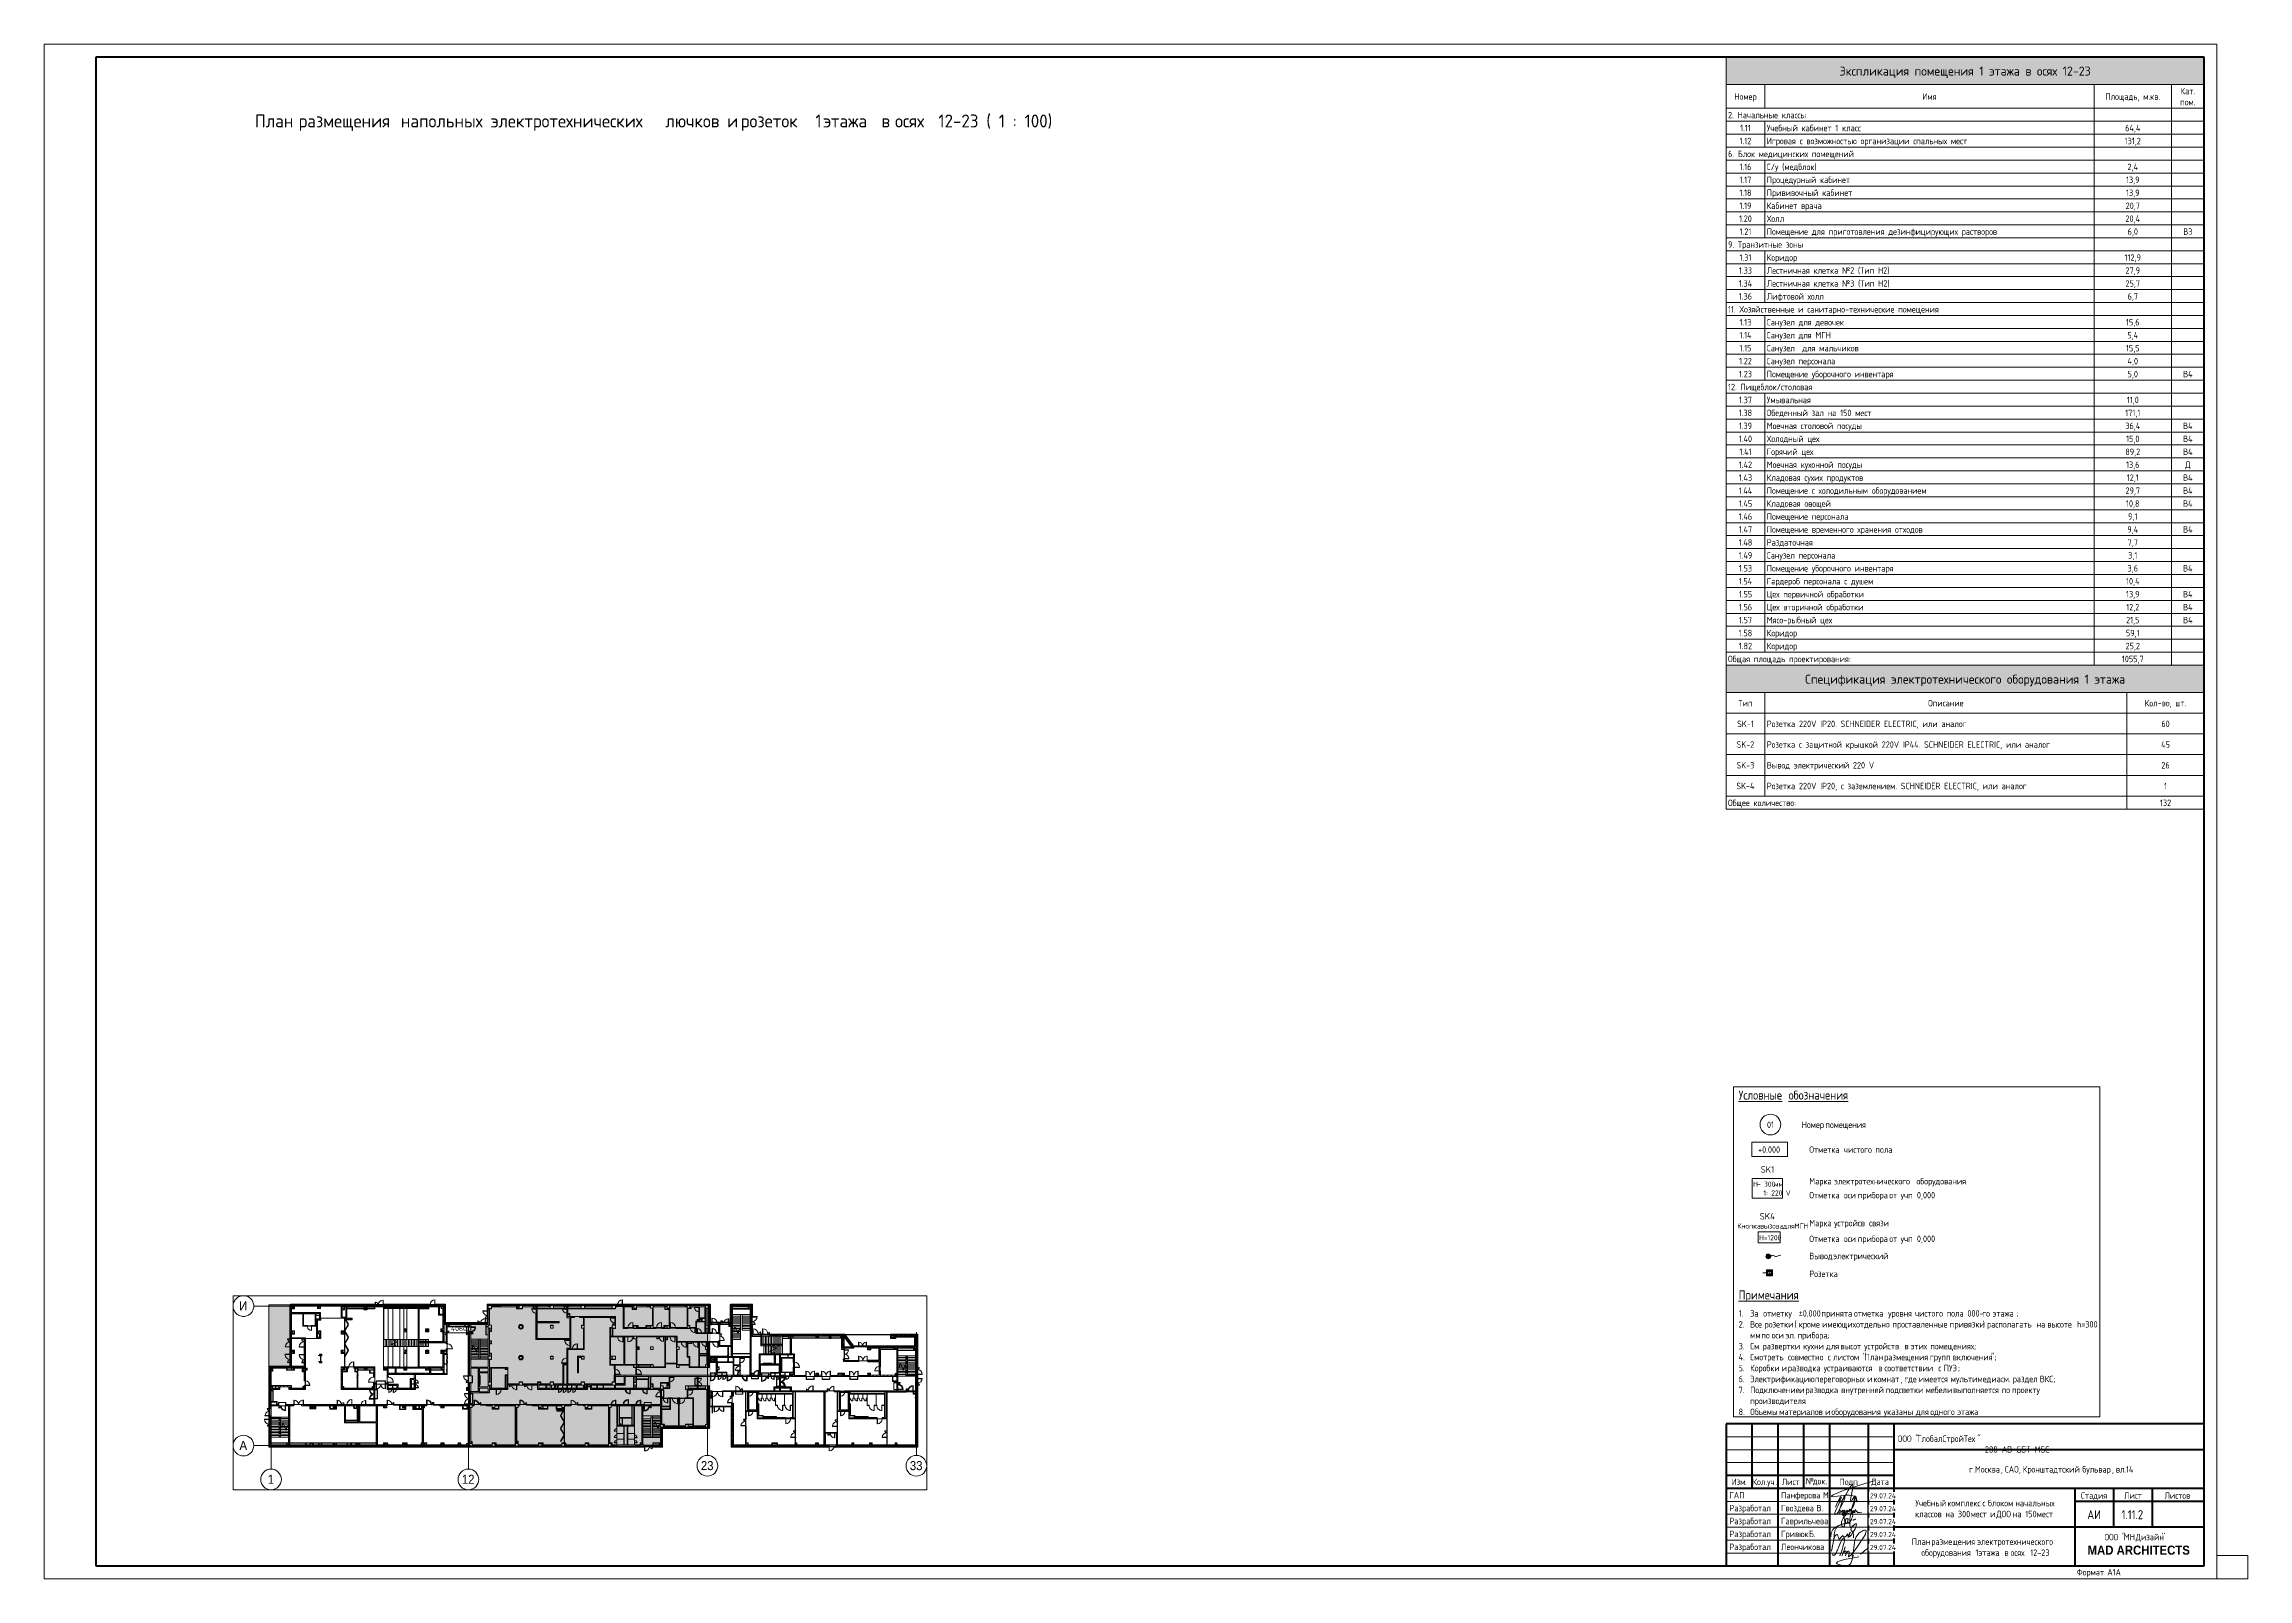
# Paper-space layout 'Layout1' of a CAD drawing. Header units: millimetres. Extents: x -841 to 12, y 0 to 594.
# The model-space entities are those that its viewports show. They can reach past a viewport. Long polylines and large blocks are cut down to what shows.
import ezdxf

# ---------------------------------------------------------------- set-up
doc = ezdxf.new("R2010")
doc.units = ezdxf.units.MM
doc.linetypes.add('200_ШТРИХ__ш1_п0_6_', pattern=[160, 100, -60])
doc.linetypes.add('Осевая', pattern=[3175, 635, -476.25, 1587.5, -476.25])
for name, color, linetype, lineweight in [('A-ANNO-DIMS', 7, 'Continuous', 9), ('A-ANNO-DIMS-500', 7, 'Continuous', 9), ('A-ANNO-NOTE', 7, 'Continuous', 9), ('A-DETL', 7, 'Continuous', 9), ('A-DETL-1', 7, 'Continuous', 5), ('A-DETL-2', 7, 'Continuous', 30), ('A-DETL-MBND-1', 7, '200_ШТРИХ__ш1_п0_6_', 9), ('A-DOOR-6', 7, 'Continuous', 5), ('A-GENM-2', 7, 'Continuous', 5), ('A-GLAZ-2', 7, 'Continuous', 5), ('A-GLAZ-CURT-3', 7, 'Continuous', 5), ('A-GLAZ-CWMG-3', 7, 'Continuous', 5), ('A-WALL', 7, 'Continuous', 9), ('A-WALL-3', 7, 'Continuous', 5), ('G-ANNO-LEGN', 7, 'Continuous', 9), ('G-ANNO-SCHD', 7, 'Continuous', 9), ('G-ANNO-TEXT', 7, 'Continuous', 9), ('G-ANNO-TTLB', 7, 'Continuous', 9), ('I-WALL-4', 7, 'Continuous', 5), ('M-EQPM-3', 7, 'Continuous', 5), ('S-COLS-1', 7, 'Continuous', 5), ('S-STRS-2', 7, 'Continuous', 5), ('S-STRS-MBND-1', 7, 'Continuous', 5), ('Оси', 7, 'Continuous', 9), ('Оси-1', 7, 'Continuous', 20), ('Оси-2', 7, 'Осевая', 9)]:
    doc.layers.add(name, color=color, linetype=linetype, lineweight=lineweight)
for name, color, linetype, lineweight, true_color in [('A-DETL-GENF-1', 1, 'Continuous', 9, 0xff0000), ('A-DETL-GENF-3', 7, 'Continuous', 5, 0xaaaaaa), ('A-DETL-GENF-4', 7, 'Continuous', 5, 0xe2e2e2), ('A-DETL-GENF-5', 7, 'Continuous', 5, 0xb7b7b7), ('A-DOOR-4', 7, 'Continuous', 5, 0xaaaaaa), ('A-DOOR-5', 7, 'Continuous', 5, 0xe2e2e2), ('A-DOOR-7', 7, 'Continuous', 5, 0xb7b7b7), ('A-DOOR-8', 7, 'Continuous', 5, 0x737373), ('A-DOOR-FRAM-2', 7, 'Continuous', 5, 0xe2e2e2), ('A-DOOR-FRAM-3', 7, 'Continuous', 5, 0xaaaaaa), ('A-DOOR-FRAM-4', 7, 'Continuous', 5, 0xb7b7b7), ('A-FLOR-1', 7, 'Continuous', 5, 0xaaaaaa), ('A-FLOR-2', 7, 'Continuous', 5, 0xb7b7b7), ('A-GENM-3', 7, 'Continuous', 5, 0xe2ddcd), ('A-GENM-4', 7, 'Continuous', 5, 0x737373), ('A-GLAZ-3', 7, 'Continuous', 5, 0x737373), ('A-GLAZ-CURT-2', 7, 'Continuous', 5, 0x737373), ('A-GLAZ-CWMG-2', 7, 'Continuous', 5, 0x737373), ('A-GLAZ-CWMG-4', 7, 'Continuous', 5, 0x383e42), ('A-WALL-2', 7, 'Continuous', 9, 0x737373), ('A-WALL-4', 7, 'Continuous', 5, 0x737373), ('G-ANNO-TEXT-1', 7, 'Continuous', 9, 0x3c3c3c), ('I-WALL-1', 7, 'Continuous', 9, 0xe7e7e7), ('I-WALL-2', 7, 'Continuous', 5, 0xe7e7e7), ('I-WALL-3', 7, 'Continuous', 5, 0x737373), ('I-WALL-5', 7, 'Continuous', 5, 0x787878), ('M-EQPM-2', 7, 'Continuous', 5, 0x737373), ('S-COLS-2', 7, 'Continuous', 5, 0x737373), ('S-STRS-3', 7, 'Continuous', 5, 0x737373), ('S-STRS-MBND-2', 7, 'Continuous', 5, 0x737373)]:
    doc.layers.add(name, color=color, linetype=linetype, lineweight=lineweight, true_color=true_color)
doc.layers.add('A-DETL-GENF-2', color=7, linetype='Continuous', lineweight=9, true_color=0xc0c0c0, transparency=0.4)
doc.layers.add('G-ANNO-NPLT', color=7, linetype='Continuous', plot=False)
doc.styles.add('Arial_1', font='arial.ttf', dxfattribs={"width": 0.9, "height": 1750})
doc.styles.add('Arial_B', font='', dxfattribs={"width": 0.9, "height": 3.5})
doc.styles.add('GOST Common_2', font='GOST_Common.ttf', dxfattribs={"width": 0.9, "height": 3.5})
doc.styles.add('GOST Common_3', font='GOST_Common.ttf', dxfattribs={"width": 0.9, "height": 2.5})
doc.styles.add('GOST Common_4', font='GOST_Common.ttf', dxfattribs={"width": 0.9, "height": 2})
doc.styles.add('GOST Common_5', font='GOST_Common.ttf', dxfattribs={"height": 5})
doc.styles.add('GOST Common_6', font='GOST_Common.ttf', dxfattribs={"height": 3.5})
doc.styles.add('ISOCPEUR_1', font='isocpeur.ttf', dxfattribs={"width": 0.9, "height": 1000})
doc.styles.add('ISOCPEUR_B', font='', dxfattribs={"height": 2.5})
doc.styles.get('Arial_B').set_extended_font_data('Arial', bold=True)
doc.styles.get('ISOCPEUR_B').set_extended_font_data('ISOCPEUR', bold=True)
doc.dimstyles.new('ISO-2_0_0_9К_Средний_округл2', dxfattribs={"dimscale": 304.8, "dimtxt": 995.981176, "dimasz": 2.46063, "dimexe": 1.968504, "dimexo": 0, "dimgap": 0, "dimtad": 1, "dimdec": 0, "dimrnd": 10, "dimzin": 0, "dimdsep": 46, "dimtxsty": 'ISOCPEUR_1', "dimblk1": 'OBLIQUE', "dimblk2": 'OBLIQUE', "dimsah": 1, "dimcen": 0.09, "dimdle": 1.968504, "dimazin": 0, "dimtfac": 1, "dimtdec": 4, "dimtix": 1, "dimtmove": 0, "dimatfit": 3, "dimfxl": 1, "dimtvp": 1, "dimtolj": 1, "dimtzin": 0, "dimarcsym": 2})
pattern_1 = [(135, (107179.66, 0), (-176.7767, -176.7767), [])]
pattern_2 = [(45, (107179.66, 0), (-285.1231, 285.1231), []), (45, (107464.8, 0), (-285.1231, 285.1231), [504.031, -100.806, 16.764, -84.042])]
pattern_3 = [(45, (107179.66, 0), (-176.7767, 176.7767), [])]
pattern_4 = [(135, (107179.66, 0), (-353.5534, -353.5534), [])]
pattern_5 = [(45, (107179.66, 0), (-353.5534, 353.5534), []), (135, (107179.66, 0), (-353.5534, -353.5534), [])]
pattern_6 = [(135, (1826.41, 164.685), (-14.14214, -14.14214), []), (225, (1826.41, 164.685), (14.14214, -14.14214), [])]
pattern_7 = [(45, (-296.384, 164.685), (-14.1421, 14.1421), []), (135, (-296.384, 164.685), (-14.1421, -14.1421), [])]
pattern_8 = [(135, (1826.41, 104.685), (-14.14214, -14.14214), []), (225, (1826.41, 104.685), (14.14214, -14.14214), [])]
pattern_9 = [(45, (-296.384, 104.685), (-14.1421, 14.1421), []), (135, (-296.384, 104.685), (-14.1421, -14.1421), [])]
pattern_10 = [(135, (1776.41, 174.685), (-14.14214, -14.14214), []), (225, (1776.41, 174.685), (14.14214, -14.14214), [])]
pattern_11 = [(45, (-346.384, 174.685), (-14.1421, 14.1421), []), (135, (-346.384, 174.685), (-14.1421, -14.1421), [])]
pattern_12 = [(135, (107179.66, 0), (-377.1708, -377.1708), [533.4, -88.9, 17.78, -88.9]), (135, (107179.66, 376.94), (-377.1708, -377.1708), []), (50, (107179.66, 0), (637.6445, -55.7866), [66.675, -733.425]), (355, (107179.66, 0), (-123.3494, 668.6992), [53.34, -586.74]), (100.451, (107232.8, -4.65), (514.299, 612.908), [56.665, -623.315]), (46.184, (107179.66, 177.8), (948.7764, -147.1497), [100.012, -1100.137]), (96.636, (107258.7, 165.5), (830.909, 865.997), [84.998, -934.973]), (351.184, (107179.7, 177.8), (830.918, 865.988), [80.01, -880.11]), (21, (107268.56, 133.35), (530.6506, -357.9283), [66.675, -733.425]), (326, (107268.56, 133.35), (216.308, 644.6585), [53.34, -586.74]), (71.451, (107312.8, 103.5), (746.9596, 286.7243), [56.665, -623.315]), (37.5, (107179.66, 0), (10.81053, 295.9426), [16.764, -562.864, 16.764, -578.866, -588.962]), (37.5, (107179.66, 0), (10.81053, 295.9426), [-1175.258, 16.764, -572.198]), (7.5, (107179.66, 0), (233.86916, 350.63175), [16.764, -322.834, 16.764, -549.529, -224.472]), (7.5, (107179.66, 0), (233.86916, 350.63175), [-905.891, 16.764, -207.708]), (327.5, (106981.4, 0), (474.5678, -20.0513), [16.764, -205.486, 16.764, -676.656, -920.115]), (327.5, (106981.4, 0), (474.5678, -20.0513), [-915.67, 16.764, -903.351]), (317.5, (106892.5, 0), (518.4522, 88.9934), [16.764, -272.161, 16.764, -443.738, -653.415]), (317.5, (106892.5, 0), (518.4522, 88.9934), [-749.427, 16.764, -636.651])]
pattern_13 = [(135, (1471.41, 189.685), (-14.14214, -14.14214), []), (225, (1471.41, 189.685), (14.14214, -14.14214), [])]
pattern_14 = [(45, (-651.384, 189.685), (-14.1421, 14.1421), []), (135, (-651.384, 189.685), (-14.1421, -14.1421), [])]
pattern_15 = [(45, (107179.66, 0), (-427.6843, 427.6843), []), (45, (107464.8, 0), (-427.6843, 427.6843), [])]
pattern_16 = [(135, (1751.41, 174.685), (-14.14214, -14.14214), []), (225, (1751.41, 174.685), (14.14214, -14.14214), [])]
pattern_17 = [(45, (-371.384, 174.685), (-14.1421, 14.1421), []), (135, (-371.384, 174.685), (-14.1421, -14.1421), [])]
pattern_18 = [(135, (1826.41, 174.685), (-14.14214, -14.14214), []), (225, (1826.41, 174.685), (14.14214, -14.14214), [])]
pattern_19 = [(45, (-296.384, 174.685), (-14.1421, 14.1421), []), (135, (-296.384, 174.685), (-14.1421, -14.1421), [])]
pattern_20 = [(135, (1751.41, 164.685), (-14.14214, -14.14214), []), (225, (1751.41, 164.685), (14.14214, -14.14214), [])]
pattern_21 = [(45, (-371.384, 164.685), (-14.1421, 14.1421), []), (135, (-371.384, 164.685), (-14.1421, -14.1421), [])]
pattern_22 = [(135, (1951.41, 124.685), (-14.14214, -14.14214), []), (225, (1951.41, 124.685), (14.14214, -14.14214), [])]
pattern_23 = [(45, (-171.384, 124.685), (-14.1421, 14.1421), []), (135, (-171.384, 124.685), (-14.1421, -14.1421), [])]
pattern_24 = [(135, (1951.41, 164.685), (-14.14214, -14.14214), []), (225, (1951.41, 164.685), (14.14214, -14.14214), [])]
pattern_25 = [(45, (-171.384, 164.685), (-14.1421, 14.1421), []), (135, (-171.384, 164.685), (-14.1421, -14.1421), [])]
pattern_26 = [(135, (1526.41, 143.685), (-14.14214, -14.14214), []), (225, (1526.41, 143.685), (14.14214, -14.14214), [])]
pattern_27 = [(45, (-596.384, 143.685), (-14.1421, 14.1421), []), (135, (-596.384, 143.685), (-14.1421, -14.1421), [])]
pattern_28 = [(45, (107179.66, 0), (-530.33, 530.33), []), (135, (107179.66, 0), (-530.33, -530.33), [])]

psp = doc.layouts.get("Layout1")

# ---------------------------------------------------------------- texts
at = {"layer": 'G-ANNO-SCHD', "line_spacing_factor": 1.022761}
for s, insert, char_height, width, attachment_point, style in [('Экспликация помещения 1 этажа в осях 12-23', (-97.47, 585.3), 3.5, 118.0062, 2, 'GOST Common_6'), ('Номер', (-182.48, 574.92), 2.5, 9.896, 2, 'GOST Common_3'), ('Имя', (-111.28, 574.92), 2.5, 6.1548, 2, 'GOST Common_3'), ('Площадь, м.кв.', (-32.57, 574.92), 2.5, 23.8349, 2, 'GOST Common_3'), ('Кат.\\Pпом.', (-11.27, 577.05), 2.5, 7.5125, 2, 'GOST Common_3'), ('2. Начальные классы', (-189.23, 567.77), 2.5, 33.7611, 1, 'GOST Common_3'), ('1.12', (-182.48, 557.75), 2.5, 5.4006, 2, 'GOST Common_3'), ('1.11', (-182.48, 562.76), 2.5, 4.8877, 2, 'GOST Common_3'), ('Учебный кабинет 1 класс', (-174.23, 562.76), 2.5, 40.8512, 1, 'GOST Common_3'), ('Игровая с возможностью организации спальных мест', (-174.23, 557.75), 2.5, 88.4003, 1, 'GOST Common_3'), ('131,2', (-32.57, 557.75), 2.5, 7.3918, 2, 'GOST Common_3'), ('64,4', (-32.57, 562.76), 2.5, 7.0901, 2, 'GOST Common_3'), ('6. Блок медицинских помещений', (-189.23, 552.74), 2.5, 52.0445, 1, 'GOST Common_3'), ('1.16', (-182.48, 547.73), 2.5, 5.4006, 2, 'GOST Common_3'), ('С/у (медблок)', (-174.23, 547.73), 2.5, 22.085, 1, 'GOST Common_3'), ('2,4', (-32.57, 547.73), 2.5, 4.948, 2, 'GOST Common_3'), ('1.18', (-182.48, 537.71), 2.5, 5.4006, 2, 'GOST Common_3'), ('1.17', (-182.48, 542.72), 2.5, 5.4006, 2, 'GOST Common_3'), ('Процедурный кабинет', (-174.23, 542.72), 2.5, 36.2351, 1, 'GOST Common_3'), ('Прививочный кабинет', (-174.23, 537.71), 2.5, 35.9635, 1, 'GOST Common_3'), ('13,9', (-32.57, 542.72), 2.5, 6.0341, 2, 'GOST Common_3'), ('13,9', (-32.57, 537.71), 2.5, 6.0341, 2, 'GOST Common_3'), ('1.19', (-182.48, 532.69), 2.5, 5.4006, 2, 'GOST Common_3'), ('Кабинет врача', (-174.23, 532.69), 2.5, 25.0116, 1, 'GOST Common_3'), ('20,7', (-32.57, 532.69), 2.5, 6.5471, 2, 'GOST Common_3'), ('1.20', (-182.48, 527.68), 2.5, 5.9135, 2, 'GOST Common_3'), ('1.21', (-182.48, 522.67), 2.5, 5.4006, 2, 'GOST Common_3'), ('Холл', (-174.23, 527.68), 2.5, 8.0254, 1, 'GOST Common_3'), ('Помещение для приготовления дезинфицирующих растворов', (-174.23, 522.67), 2.5, 99.8048, 1, 'GOST Common_3'), ('20,4', (-32.57, 527.68), 2.5, 6.8186, 2, 'GOST Common_3'), ('6,0', (-32.57, 522.67), 2.5, 4.6765, 2, 'GOST Common_3'), ('В3', (-11.27, 522.67), 2.5, 4.0127, 2, 'GOST Common_3'), ('9. Транзитные зоны', (-189.23, 517.66), 2.5, 32.1318, 1, 'GOST Common_3'), ('1.31', (-182.48, 512.65), 2.5, 5.4006, 2, 'GOST Common_3'), ('Коридор', (-174.23, 512.65), 2.5, 13.3656, 1, 'GOST Common_3'), ('112,9', (-32.57, 512.65), 2.5, 7.3918, 2, 'GOST Common_3'), ('1.33', (-182.48, 507.64), 2.5, 5.9135, 2, 'GOST Common_3'), ('Лестничная клетка №2 (Тип Н2)', (-174.23, 507.64), 2.5, 52.4971, 1, 'GOST Common_3'), ('27,9', (-32.57, 507.64), 2.5, 6.5471, 2, 'GOST Common_3'), ('1.34', (-182.48, 502.62), 2.5, 6.185, 2, 'GOST Common_3'), ('1.36', (-182.48, 497.61), 2.5, 5.9135, 2, 'GOST Common_3'), ('Лестничная клетка №3 (Тип Н2)', (-174.23, 502.62), 2.5, 52.4971, 1, 'GOST Common_3'), ('Лифтовой холл', (-174.23, 497.61), 2.5, 24.74, 1, 'GOST Common_3'), ('25,7', (-32.57, 502.62), 2.5, 6.5471, 2, 'GOST Common_3'), ('6,7', (-32.57, 497.61), 2.5, 4.6765, 2, 'GOST Common_3'), ('11. Хозяйственные и санитарно-технические помещения', (-189.23, 492.6), 2.5, 92.8052, 1, 'GOST Common_3'), ('1.13', (-182.48, 487.59), 2.5, 5.4006, 2, 'GOST Common_3'), ('Санузел для девочек', (-174.23, 487.59), 2.5, 33.8214, 1, 'GOST Common_3'), ('15,6', (-32.57, 487.59), 2.5, 6.0341, 2, 'GOST Common_3'), ('1.14', (-182.48, 482.58), 2.5, 5.6721, 2, 'GOST Common_3'), ('Санузел для МГН', (-174.23, 482.58), 2.5, 27.1537, 1, 'GOST Common_3'), ('5,4', (-32.57, 482.58), 2.5, 4.948, 2, 'GOST Common_3'), ('1.22', (-182.48, 472.56), 2.5, 5.9135, 2, 'GOST Common_3'), ('1.15', (-182.48, 477.57), 2.5, 5.4006, 2, 'GOST Common_3'), ('Санузел  для мальчиков', (-174.23, 477.57), 2.5, 39.041, 1, 'GOST Common_3'), ('Санузел персонала', (-174.23, 472.56), 2.5, 31.3172, 1, 'GOST Common_3'), ('15,5', (-32.57, 477.57), 2.5, 6.0341, 2, 'GOST Common_3'), ('4,0', (-32.57, 472.56), 2.5, 4.948, 2, 'GOST Common_3'), ('12. Пищеблок/столовая', (-189.23, 462.53), 2.5, 38.4375, 1, 'GOST Common_3'), ('1.23', (-182.48, 467.54), 2.5, 5.9135, 2, 'GOST Common_3'), ('Помещение уборочного инвентаря', (-174.23, 467.54), 2.5, 56.4193, 1, 'GOST Common_3'), ('5,0', (-32.57, 467.54), 2.5, 4.6765, 2, 'GOST Common_3'), ('В4', (-11.27, 467.54), 2.5, 4.2842, 2, 'GOST Common_3'), ('1.38', (-182.48, 452.51), 2.5, 5.9135, 2, 'GOST Common_3'), ('1.37', (-182.48, 457.52), 2.5, 5.9135, 2, 'GOST Common_3'), ('Умывальная', (-174.23, 457.52), 2.5, 20.0635, 1, 'GOST Common_3'), ('Обеденный зал на 150 мест', (-174.23, 452.51), 2.5, 44.0493, 1, 'GOST Common_3'), ('171,1', (-32.57, 452.51), 2.5, 6.8789, 2, 'GOST Common_3'), ('11,0', (-32.57, 457.52), 2.5, 5.5212, 2, 'GOST Common_3'), ('1.39', (-182.48, 447.5), 2.5, 5.9135, 2, 'GOST Common_3'), ('Моечная столовой посуды', (-174.23, 447.5), 2.5, 42.2994, 1, 'GOST Common_3'), ('36,4', (-32.57, 447.5), 2.5, 6.8186, 2, 'GOST Common_3'), ('В4', (-11.27, 447.5), 2.5, 4.2842, 2, 'GOST Common_3'), ('1.40', (-182.48, 442.49), 2.5, 6.185, 2, 'GOST Common_3'), ('1.41', (-182.48, 437.48), 2.5, 5.6721, 2, 'GOST Common_3'), ('Холодный цех', (-174.23, 442.49), 2.5, 22.5979, 1, 'GOST Common_3'), ('Горячий цех', (-174.23, 437.48), 2.5, 19.9127, 1, 'GOST Common_3'), ('89,2', (-32.57, 437.48), 2.5, 6.5471, 2, 'GOST Common_3'), ('15,0', (-32.57, 442.49), 2.5, 6.0341, 2, 'GOST Common_3'), ('В4', (-11.27, 442.49), 2.5, 4.2842, 2, 'GOST Common_3'), ('В4', (-11.27, 437.48), 2.5, 4.2842, 2, 'GOST Common_3'), ('1.43', (-182.48, 427.45), 2.5, 6.185, 2, 'GOST Common_3'), ('1.42', (-182.48, 432.46), 2.5, 6.185, 2, 'GOST Common_3'), ('Моечная кухонной посуды', (-174.23, 432.46), 2.5, 41.9977, 1, 'GOST Common_3'), ('Кладовая сухих продуктов', (-174.23, 427.45), 2.5, 44.1398, 1, 'GOST Common_3'), ('13,6', (-32.57, 432.46), 2.5, 6.0341, 2, 'GOST Common_3'), ('12,1', (-32.57, 427.45), 2.5, 5.5212, 2, 'GOST Common_3'), ('В4', (-11.27, 427.45), 2.5, 4.2842, 2, 'GOST Common_3'), ('\\fGOST Common|b0|i0|c204|p34|;\\W.9;Д', (-11.27, 432.46), 2.5, 2.4137, 2, 'GOST Common_3'), ('1.44', (-182.48, 422.44), 2.5, 6.4565, 2, 'GOST Common_3'), ('Помещение с холодильным оборудованием', (-174.23, 422.44), 2.5, 68.6083, 1, 'GOST Common_3'), ('29,7', (-32.57, 422.44), 2.5, 6.5471, 2, 'GOST Common_3'), ('В4', (-11.27, 422.44), 2.5, 4.2842, 2, 'GOST Common_3'), ('1.45', (-182.48, 417.43), 2.5, 6.185, 2, 'GOST Common_3'), ('1.46', (-182.48, 412.42), 2.5, 6.185, 2, 'GOST Common_3'), ('Кладовая овощей', (-174.23, 417.43), 2.5, 28.7527, 1, 'GOST Common_3'), ('Помещение персонала', (-174.23, 412.42), 2.5, 36.2652, 1, 'GOST Common_3'), ('10,8', (-32.57, 417.43), 2.5, 6.0341, 2, 'GOST Common_3'), ('9,1', (-32.57, 412.42), 2.5, 4.1636, 2, 'GOST Common_3'), ('В4', (-11.27, 417.43), 2.5, 4.2842, 2, 'GOST Common_3'), ('1.48', (-182.48, 402.39), 2.5, 6.185, 2, 'GOST Common_3'), ('1.47', (-182.48, 407.41), 2.5, 6.185, 2, 'GOST Common_3'), ('Раздаточная', (-174.23, 402.39), 2.5, 22.085, 1, 'GOST Common_3'), ('Помещение временного хранения отходов', (-174.23, 407.41), 2.5, 68.8497, 1, 'GOST Common_3'), ('9,4', (-32.57, 407.41), 2.5, 4.948, 2, 'GOST Common_3'), ('7,7', (-32.57, 402.39), 2.5, 4.6765, 2, 'GOST Common_3'), ('В4', (-11.27, 407.41), 2.5, 4.2842, 2, 'GOST Common_3'), ('1.49', (-182.48, 397.38), 2.5, 6.185, 2, 'GOST Common_3'), ('Санузел персонала', (-174.23, 397.38), 2.5, 31.3172, 1, 'GOST Common_3'), ('Помещение уборочного инвентаря', (-174.23, 392.37), 2.5, 56.4193, 1, 'GOST Common_3'), ('3,1', (-32.57, 397.38), 2.5, 4.1636, 2, 'GOST Common_3'), ('1.54', (-182.48, 387.36), 2.5, 6.185, 2, 'GOST Common_3'), ('1.53', (-182.48, 392.37), 2.5, 5.9135, 2, 'GOST Common_3'), ('Гардероб персонала с душем', (-174.23, 387.36), 2.5, 46.9759, 1, 'GOST Common_3'), ('10,4', (-32.57, 387.36), 2.5, 6.3057, 2, 'GOST Common_3'), ('3,6', (-32.57, 392.37), 2.5, 4.6765, 2, 'GOST Common_3'), ('В4', (-11.27, 392.37), 2.5, 4.2842, 2, 'GOST Common_3'), ('1.55', (-182.48, 382.35), 2.5, 5.9135, 2, 'GOST Common_3'), ('1.56', (-182.48, 377.34), 2.5, 5.9135, 2, 'GOST Common_3'), ('Цех первичной обработки', (-174.23, 382.35), 2.5, 42.5106, 1, 'GOST Common_3'), ('Цех вторичной обработки', (-174.23, 377.34), 2.5, 43.0537, 1, 'GOST Common_3'), ('13,9', (-32.57, 382.35), 2.5, 6.0341, 2, 'GOST Common_3'), ('12,2', (-32.57, 377.34), 2.5, 6.0341, 2, 'GOST Common_3'), ('В4', (-11.27, 382.35), 2.5, 4.2842, 2, 'GOST Common_3'), ('В4', (-11.27, 377.34), 2.5, 4.2842, 2, 'GOST Common_3'), ('1.58', (-182.48, 367.31), 2.5, 5.9135, 2, 'GOST Common_3'), ('1.57', (-182.48, 372.33), 2.5, 5.9135, 2, 'GOST Common_3'), ('Мясо-рыбный цех', (-174.23, 372.33), 2.5, 28.2398, 1, 'GOST Common_3'), ('Коридор', (-174.23, 367.31), 2.5, 13.3656, 1, 'GOST Common_3'), ('59,1', (-32.57, 367.31), 2.5, 6.0341, 2, 'GOST Common_3'), ('21,5', (-32.57, 372.33), 2.5, 6.0341, 2, 'GOST Common_3'), ('В4', (-11.27, 372.33), 2.5, 4.2842, 2, 'GOST Common_3'), ('1.82', (-182.48, 362.3), 2.5, 5.9135, 2, 'GOST Common_3'), ('Коридор', (-174.23, 362.3), 2.5, 13.3656, 1, 'GOST Common_3'), ('25,2', (-32.57, 362.3), 2.5, 6.5471, 2, 'GOST Common_3'), ('Общая площадь проектирования:', (-189.23, 357.29), 2.5, 54.5789, 1, 'GOST Common_3'), ('Спецификация электротехнического оборудования 1 этажа', (-97.43, 349.95), 3.5, 156.1027, 2, 'GOST Common_6'), ('1055,7', (-32.57, 357.29), 2.5, 9.7753, 2, 'GOST Common_3'), ('Тип', (-182.48, 340.19), 2.5, 5.8833, 2, 'GOST Common_3'), ('Описание', (-104.93, 340.19), 2.5, 15.2664, 2, 'GOST Common_3'), ('Кол-во, шт.', (-19.89, 340.19), 2.5, 19.0076, 2, 'GOST Common_3'), ('SK-2', (-182.48, 324.16), 2.5, 8.0254, 2, 'GOST Common_3'), ('SK-1', (-182.48, 332.17), 2.5, 7.5125, 2, 'GOST Common_3'), ('Розетка 220V IP20. SCHNEIDER ELECTRIC, или аналог', (-174.23, 332.17), 2.5, 85.1117, 1, 'GOST Common_3'), ('Розетка с защитной крышкой 220V IP44. SCHNEIDER ELECTRIC, или аналог', (-174.23, 324.16), 2.5, 120.4718, 1, 'GOST Common_3'), ('45', (-19.89, 324.16), 2.5, 4.0127, 2, 'GOST Common_3'), ('60', (-19.89, 332.17), 2.5, 3.7412, 2, 'GOST Common_3'), ('SK-3', (-182.48, 316.14), 2.5, 8.0254, 2, 'GOST Common_3'), ('Вывод электрический 220 V', (-174.23, 316.14), 2.5, 45.3466, 1, 'GOST Common_3'), ('26', (-19.89, 316.14), 2.5, 3.7412, 2, 'GOST Common_3'), ('SK-4', (-182.48, 308.12), 2.5, 8.297, 2, 'GOST Common_3'), ('Розетка 220V IP20, с заземлением. SCHNEIDER ELECTRIC, или аналог', (-174.23, 308.12), 2.5, 110.6965, 1, 'GOST Common_3'), ('\\fGOST Common|b0|i0|c204|p34|;\\W.9;1', (-19.89, 308.12), 2.5, 1.3577, 2, 'GOST Common_3'), ('Общее количество:', (-189.23, 301.6), 2.5, 31.1966, 1, 'GOST Common_3'), ('132', (-19.89, 301.6), 2.5, 5.0989, 2, 'GOST Common_3')]:
    psp.add_mtext(s, dxfattribs=dict(at, insert=insert, char_height=char_height, width=width, attachment_point=attachment_point, style=style))
at = {"layer": 'G-ANNO-TTLB', "attachment_point": 1}
for s, insert, char_height, width, style in [('План', (-759.42, 566.74), 5, 18.4388, 'GOST Common_5'), ('\\fGOST Common|b0|i0|c204|p34|; ', (-744.2, 566.74), 5, 2.0844, 'GOST Common_5'), ('размещения', (-742.48, 566.74), 5, 45.8565, 'GOST Common_5'), ('\\fGOST Common|b0|i0|c204|p34|; ', (-704.65, 566.74), 5, 2.0844, 'GOST Common_5'), ('напольных', (-702.93, 566.74), 5, 40.0844, 'GOST Common_5'), ('\\fGOST Common|b0|i0|c204|p34|; ', (-669.85, 566.74), 5, 2.0844, 'GOST Common_5'), ('электротехнических', (-668.14, 566.74), 5, 79.8481, 'GOST Common_5'), ('\\fGOST Common|b0|i0|c204|p34|; ', (-602.25, 566.74), 5, 2.0844, 'GOST Common_5'), ('лючков', (-600.53, 566.74), 5, 26.9367, 'GOST Common_5'), ('\\fGOST Common|b0|i0|c204|p34|; ', (-578.31, 566.74), 5, 2.0844, 'GOST Common_5'), ('\\fGOST Common|b0|i0|c204|p34|;и', (-576.59, 566.74), 5, 4.3291, 'GOST Common_5'), ('\\fGOST Common|b0|i0|c204|p34|; ', (-573.02, 566.74), 5, 2.0844, 'GOST Common_5'), ('розеток', (-571.3, 566.74), 5, 31.2658, 'GOST Common_5'), (' 1 ', (-545.5, 566.74), 5, 7.2954, 'GOST Common_5'), ('этажа', (-539.48, 566.74), 5, 25.2532, 'GOST Common_5'), ('\\fGOST Common|b0|i0|c204|p34|; ', (-518.65, 566.74), 5, 2.0844, 'GOST Common_5'), ('\\fGOST Common|b0|i0|c204|p34|;в', (-516.93, 566.74), 5, 4.3291, 'GOST Common_5'), ('\\fGOST Common|b0|i0|c204|p34|; ', (-513.35, 566.74), 5, 2.0844, 'GOST Common_5'), ('осях', (-511.63, 566.74), 5, 16.6751, 'GOST Common_5'), (' 12-23 ( 1 : 100)', (-497.88, 566.74), 5, 52.5907, 'GOST Common_5'), ('ООО', (-123.53, 55.52), 2.5, 6.4937, 'GOST Common_3'), (' "', (-118.17, 55.52), 2.5, 2.5975, 'GOST Common_3'), ('ГлобалСтройТех', (-116.03, 55.52), 2.5, 28.2114, 'GOST Common_3'), ('"                                                                               288-AB-GST-MSC', (-92.75, 55.52), 2.5, 105.1974, 'GOST Common_3'), ('\\fGOST Common|b0|i0|c204|p34|;\\W.9;г', (-95.9, 43.66), 2.5, 1.9481, 'GOST Common_3'), ('Москва', (-93.64, 43.66), 2.5, 12.1215, 'GOST Common_3'), ('САО', (-82.09, 43.66), 2.5, 6.5658, 'GOST Common_3'), ('Кронштадтский', (-75.12, 43.66), 2.5, 26.9848, 'GOST Common_3'), ('\\fGOST Common|b0|i0|c204|p34|;\\W.9; ', (-52.86, 43.66), 2.5, 0.938, 'GOST Common_3'), ('бульвар', (-52.08, 43.66), 2.5, 13.8532, 'GOST Common_3'), ('вл', (-39.11, 43.66), 2.5, 3.8962, 'GOST Common_3'), ('.14', (-35.89, 43.66), 2.5, 4.3291, 'GOST Common_3'), ('\\fGOST Common|b0|i0|c204|p34|;\\W.9;.', (-94.29, 43.66), 2.5, 0.7937, 'GOST Common_3'), (', ', (-83.64, 43.66), 2.5, 1.8759, 'GOST Common_3'), (', ', (-76.67, 43.66), 2.5, 1.8759, 'GOST Common_3'), (', ', (-40.65, 43.66), 2.5, 1.8759, 'GOST Common_3'), ('Учебный', (-116.7, 30.59), 2.5, 14.0696, 'GOST Common_3'), ('классов', (-116.82, 26.36), 2.5, 13.2759, 'GOST Common_3'), ('\\fGOST Common|b0|i0|c204|p34|;\\W.9; ', (-105.87, 26.36), 2.5, 0.938, 'GOST Common_3'), ('\\fGOST Common|b0|i0|c204|p34|;\\W.9; ', (-105.1, 30.59), 2.5, 0.938, 'GOST Common_3'), ('на', (-105.1, 26.36), 2.5, 4.1127, 'GOST Common_3'), ('комплекс', (-104.32, 30.59), 2.5, 15.5127, 'GOST Common_3'), (' 300 ', (-101.7, 26.36), 2.5, 7.7203, 'GOST Common_3'), ('мест', (-95.33, 26.36), 2.5, 8.2253, 'GOST Common_3'), ('\\fGOST Common|b0|i0|c204|p34|;\\W.9; ', (-91.52, 30.59), 2.5, 0.938, 'GOST Common_3'), ('\\fGOST Common|b0|i0|c204|p34|;\\W.9;с', (-90.75, 30.59), 2.5, 1.6595, 'GOST Common_3'), ('\\fGOST Common|b0|i0|c204|p34|;\\W.9; ', (-89.38, 30.59), 2.5, 0.938, 'GOST Common_3'), ('\\fGOST Common|b0|i0|c204|p34|;\\W.9; ', (-88.55, 26.36), 2.5, 0.938, 'GOST Common_3'), ('блоком', (-88.61, 30.59), 2.5, 11.9051, 'GOST Common_3'), ('\\fGOST Common|b0|i0|c204|p34|;\\W.9;и', (-87.77, 26.36), 2.5, 1.9481, 'GOST Common_3'), ('\\fGOST Common|b0|i0|c204|p34|;\\W.9; ', (-86.17, 26.36), 2.5, 0.938, 'GOST Common_3'), ('ДОО', (-85.39, 26.36), 2.5, 6.7823, 'GOST Common_3'), ('\\fGOST Common|b0|i0|c204|p34|;\\W.9; ', (-79.8, 26.36), 2.5, 0.938, 'GOST Common_3'), ('на', (-79.02, 26.36), 2.5, 4.1127, 'GOST Common_3'), ('\\fGOST Common|b0|i0|c204|p34|;\\W.9; ', (-78.78, 30.59), 2.5, 0.938, 'GOST Common_3'), ('начальных', (-78.01, 30.59), 2.5, 18.1823, 'GOST Common_3'), (' 150 ', (-75.63, 26.36), 2.5, 7.143, 'GOST Common_3'), ('мест', (-69.73, 26.36), 2.5, 8.2253, 'GOST Common_3'), ('АИ', (-50.19, 26.62), 3.5, 6.5658, 'GOST Common_2'), ('1.11.2', (-36.89, 26.62), 3.5, 10.6785, 'GOST Common_2'), ('План', (-118.1, 15.66), 2.5, 8.2253, 'GOST Common_3'), ('оборудования', (-114.41, 11.42), 2.5, 23.5937, 'GOST Common_3'), ('\\fGOST Common|b0|i0|c204|p34|;\\W.9; ', (-111.32, 15.66), 2.5, 0.938, 'GOST Common_3'), ('размещения', (-110.54, 15.66), 2.5, 20.5633, 'GOST Common_3'), ('\\fGOST Common|b0|i0|c204|p34|;\\W.9; ', (-93.58, 15.66), 2.5, 0.938, 'GOST Common_3'), (' 1 ', (-94.94, 11.42), 2.5, 3.2468, 'GOST Common_3'), ('электротехнического', (-92.8, 15.66), 2.5, 37.7354, 'GOST Common_3'), ('этажа', (-92.27, 11.42), 2.5, 11.1835, 'GOST Common_3'), ('\\fGOST Common|b0|i0|c204|p34|;\\W.9; ', (-83.04, 11.42), 2.5, 0.938, 'GOST Common_3'), ('\\fGOST Common|b0|i0|c204|p34|;\\W.9;в', (-82.26, 11.42), 2.5, 1.9481, 'GOST Common_3'), ('\\fGOST Common|b0|i0|c204|p34|;\\W.9; ', (-80.66, 11.42), 2.5, 0.938, 'GOST Common_3'), ('осях', (-79.88, 11.42), 2.5, 7.5038, 'GOST Common_3'), (' 12-23', (-73.69, 11.42), 2.5, 10.1013, 'GOST Common_3')]:
    psp.add_mtext(s, dxfattribs=dict(at, insert=insert, char_height=char_height, width=width, style=style))

msp = doc.modelspace()

# ---------------------------------------------------------------- texts
at = {"layer": 'G-ANNO-TEXT', "attachment_point": 1}
for s, insert, char_height, width, style in [('\\LУсловные', (86387.19, 3155.32), 3.5, 22.1506, 'GOST Common_2'), ('\\L\\fGOST Common|b0|i0|c204|p34|;\\W.9;\\L ', (86405.47, 3155.32), 3.5, 1.2987, 'GOST Common_2'), ('\\Lобозначения', (86406.54, 3155.32), 3.5, 30.1595, 'GOST Common_2'), ('01', (86398.16, 3143.35), 2.5, 3.319, 'GOST Common_3'), ('Номер', (86411.61, 3143.35), 2.5, 10.1734, 'GOST Common_3'), ('\\fGOST Common|b0|i0|c204|p34|;\\W.9; ', (86420, 3143.35), 2.5, 0.938, 'GOST Common_3'), ('помещения', (86420.78, 3143.35), 2.5, 18.543, 'GOST Common_3'), ('+0.000', (86394.72, 3133.72), 2.5, 10.5342, 'GOST Common_3'), ('Отметка', (86414.55, 3133.72), 2.5, 15.2962, 'GOST Common_3'), ('\\fGOST Common|b0|i0|c204|p34|;\\W.9; ', (86427.17, 3133.72), 2.5, 0.938, 'GOST Common_3'), ('чистого', (86427.94, 3133.72), 2.5, 13.8532, 'GOST Common_3'), ('\\fGOST Common|b0|i0|c204|p34|;\\W.9; ', (86439.37, 3133.72), 2.5, 0.938, 'GOST Common_3'), ('пола', (86440.14, 3133.72), 2.5, 8.0089, 'GOST Common_3'), ('\\fGOST Common|b0|i0|c204|p34|;\\W.9; ', (86446.75, 3133.72), 2.5, 0.938, 'GOST Common_3'), ('SK1', (86395.71, 3126.03), 2.5, 6.5738, 'ISOCPEUR_B'), ('Отметка', (86414.55, 3116.08), 2.5, 15.2962, 'GOST Common_3'), ('Марка', (86414.55, 3121.48), 2.5, 10.6785, 'GOST Common_3'), ('\\fGOST Common|b0|i0|c204|p34|;\\W.9; ', (86423.36, 3121.48), 2.5, 0.938, 'GOST Common_3'), ('электротехнического', (86424.13, 3121.48), 2.5, 37.7354, 'GOST Common_3'), ('\\fGOST Common|b0|i0|c204|p34|;\\W.9; ', (86427.17, 3116.08), 2.5, 0.938, 'GOST Common_3'), ('оси', (86427.94, 3116.08), 2.5, 5.5557, 'GOST Common_3'), ('\\fGOST Common|b0|i0|c204|p34|;\\W.9; ', (86432.52, 3116.08), 2.5, 0.938, 'GOST Common_3'), ('прибора', (86433.3, 3116.08), 2.5, 13.8532, 'GOST Common_3'), ('\\fGOST Common|b0|i0|c204|p34|;\\W.9; ', (86444.73, 3116.08), 2.5, 0.938, 'GOST Common_3'), ('от', (86445.5, 3116.08), 2.5, 4.4013, 'GOST Common_3'), ('\\fGOST Common|b0|i0|c204|p34|;\\W.9; ', (86449.13, 3116.08), 2.5, 0.938, 'GOST Common_3'), ('учп', (86449.91, 3116.08), 2.5, 5.8443, 'GOST Common_3'), ('\\fGOST Common|b0|i0|c204|p34|;\\W.9; ', (86455.26, 3121.48), 2.5, 0.938, 'GOST Common_3'), ('оборудования', (86456.04, 3121.48), 2.5, 23.5937, 'GOST Common_3'), (' 0,000', (86454.73, 3116.08), 2.5, 9.6684, 'GOST Common_3'), ('SK4', (86395.32, 3107.91), 2.5, 7.4557, 'ISOCPEUR_B'), ('Марка', (86414.55, 3105.28), 2.5, 10.6785, 'GOST Common_3'), ('\\fGOST Common|b0|i0|c204|p34|;\\W.9; ', (86423.36, 3105.28), 2.5, 0.938, 'GOST Common_3'), ('устройсв', (86424.13, 3105.28), 2.5, 15.5127, 'GOST Common_3'), ('\\fGOST Common|b0|i0|c204|p34|;\\W.9; ', (86436.93, 3105.28), 2.5, 0.938, 'GOST Common_3'), ('связи', (86437.7, 3105.28), 2.5, 9.3076, 'GOST Common_3'), ('Отметка', (86414.55, 3099.21), 2.5, 15.2962, 'GOST Common_3'), ('\\fGOST Common|b0|i0|c204|p34|;\\W.9; ', (86427.17, 3099.21), 2.5, 0.938, 'GOST Common_3'), ('оси', (86427.94, 3099.21), 2.5, 5.5557, 'GOST Common_3'), ('\\fGOST Common|b0|i0|c204|p34|;\\W.9; ', (86432.52, 3099.21), 2.5, 0.938, 'GOST Common_3'), ('прибора', (86433.3, 3099.21), 2.5, 13.8532, 'GOST Common_3'), ('\\fGOST Common|b0|i0|c204|p34|;\\W.9; ', (86444.73, 3099.21), 2.5, 0.938, 'GOST Common_3'), ('от', (86445.5, 3099.21), 2.5, 4.4013, 'GOST Common_3'), ('\\fGOST Common|b0|i0|c204|p34|;\\W.9; ', (86449.13, 3099.21), 2.5, 0.938, 'GOST Common_3'), ('учп', (86449.91, 3099.21), 2.5, 5.8443, 'GOST Common_3'), (' 0,000', (86454.73, 3099.21), 2.5, 9.6684, 'GOST Common_3'), ('Вывод', (86414.55, 3092.55), 2.5, 10.2456, 'GOST Common_3'), ('\\fGOST Common|b0|i0|c204|p34|;\\W.9; ', (86423, 3092.55), 2.5, 0.938, 'GOST Common_3'), ('электрический', (86423.77, 3092.55), 2.5, 25.5418, 'GOST Common_3'), ('Розетка', (86414.55, 3085.65), 2.5, 14.4304, 'GOST Common_3'), ('\\LПримечания', (86387.19, 3077.98), 3.5, 28.4278, 'GOST Common_2'), ('1.', (86387.19, 3070.34), 2.5, 5.4117, 'GOST Common_3'), ('2.', (86387.19, 3066.11), 2.5, 5.4117, 'GOST Common_3'), ('За', (86391.65, 3070.34), 2.5, 4.257, 'GOST Common_3'), ('Все', (86391.65, 3066.11), 2.5, 5.8443, 'GOST Common_3'), ('\\fGOST Common|b0|i0|c204|p34|;\\W.9; ', (86396.48, 3066.11), 2.5, 0.938, 'GOST Common_3'), ('отметку', (86396.71, 3070.34), 2.5, 14.8633, 'GOST Common_3'), ('розетки', (86397.25, 3066.11), 2.5, 13.9975, 'GOST Common_3'), (' (', (86408.8, 3066.11), 2.5, 2.0203, 'GOST Common_3'), (' ±0.000 ', (86408.98, 3070.34), 2.5, 12.4101, 'GOST Common_3'), ('кроме', (86410.47, 3066.11), 2.5, 9.957, 'GOST Common_3'), ('\\fGOST Common|b0|i0|c204|p34|;\\W.9; ', (86418.68, 3066.11), 2.5, 0.938, 'GOST Common_3'), ('принята', (86419.22, 3070.34), 2.5, 14.3582, 'GOST Common_3'), ('имеющих', (86419.46, 3066.11), 2.5, 15.0797, 'GOST Common_3'), ('\\fGOST Common|b0|i0|c204|p34|;\\W.9; ', (86431.06, 3070.34), 2.5, 0.938, 'GOST Common_3'), ('\\fGOST Common|b0|i0|c204|p34|;\\W.9; ', (86431.9, 3066.11), 2.5, 0.938, 'GOST Common_3'), ('отметка', (86431.84, 3070.34), 2.5, 15.0797, 'GOST Common_3'), ('отдельно', (86432.67, 3066.11), 2.5, 16.0899, 'GOST Common_3'), ('\\fGOST Common|b0|i0|c204|p34|;\\W.9; ', (86444.28, 3070.34), 2.5, 0.938, 'GOST Common_3'), ('уровня', (86445.05, 3070.34), 2.5, 11.6886, 'GOST Common_3'), ('\\fGOST Common|b0|i0|c204|p34|;\\W.9; ', (86445.95, 3066.11), 2.5, 0.938, 'GOST Common_3'), ('проставленные', (86446.72, 3066.11), 2.5, 25.9747, 'GOST Common_3'), ('\\fGOST Common|b0|i0|c204|p34|;\\W.9; ', (86454.7, 3070.34), 2.5, 0.938, 'GOST Common_3'), ('чистого', (86455.47, 3070.34), 2.5, 13.8532, 'GOST Common_3'), ('\\fGOST Common|b0|i0|c204|p34|;\\W.9; ', (86466.9, 3070.34), 2.5, 0.938, 'GOST Common_3'), ('пола', (86467.68, 3070.34), 2.5, 8.0089, 'GOST Common_3'), ('\\fGOST Common|b0|i0|c204|p34|;\\W.9; ', (86468.15, 3066.11), 2.5, 0.938, 'GOST Common_3'), ('привязки', (86468.93, 3066.11), 2.5, 15.4405, 'GOST Common_3'), (' 000-', (86474.28, 3070.34), 2.5, 8.7304, 'GOST Common_3'), ('го', (86481.49, 3070.34), 2.5, 3.8962, 'GOST Common_3'), (') ', (86481.67, 3066.11), 2.5, 2.0203, 'GOST Common_3'), ('располагать', (86483.33, 3066.11), 2.5, 22.2949, 'GOST Common_3'), ('\\fGOST Common|b0|i0|c204|p34|;\\W.9; ', (86484.7, 3070.34), 2.5, 0.938, 'GOST Common_3'), ('этажа', (86485.48, 3070.34), 2.5, 11.1835, 'GOST Common_3'), ('\\fGOST Common|b0|i0|c204|p34|;\\W.9;;', (86494.7, 3070.34), 2.5, 0.938, 'GOST Common_3'), ('\\fGOST Common|b0|i0|c204|p34|;\\W.9; ', (86501.73, 3066.11), 2.5, 0.938, 'GOST Common_3'), ('на', (86502.5, 3066.11), 2.5, 4.1127, 'GOST Common_3'), ('\\fGOST Common|b0|i0|c204|p34|;\\W.9; ', (86505.89, 3066.11), 2.5, 0.938, 'GOST Common_3'), ('высоте', (86506.67, 3066.11), 2.5, 12.1215, 'GOST Common_3'), (' h=300 ', (86516.67, 3066.11), 2.5, 11.6165, 'GOST Common_3'), ('3.', (86387.19, 3057.64), 2.5, 5.4117, 'GOST Common_3'), ('См', (86391.65, 3057.64), 2.5, 4.1127, 'GOST Common_3'), ('мм', (86391.65, 3061.87), 2.5, 4.3291, 'GOST Common_3'), ('\\fGOST Common|b0|i0|c204|p34|;\\W.9; ', (86395.23, 3061.87), 2.5, 0.938, 'GOST Common_3'), ('. ', (86395.05, 3057.64), 2.5, 1.7316, 'GOST Common_3'), ('по', (86396, 3061.87), 2.5, 3.8962, 'GOST Common_3'), ('развертки', (86396.48, 3057.64), 2.5, 18.1101, 'GOST Common_3'), ('\\fGOST Common|b0|i0|c204|p34|;\\W.9; ', (86399.21, 3061.87), 2.5, 0.938, 'GOST Common_3'), ('оси', (86399.99, 3061.87), 2.5, 5.5557, 'GOST Common_3'), ('\\fGOST Common|b0|i0|c204|p34|;\\W.9; ', (86404.57, 3061.87), 2.5, 0.938, 'GOST Common_3'), ('эл', (86405.35, 3061.87), 2.5, 3.8962, 'GOST Common_3'), ('. ', (86408.56, 3061.87), 2.5, 1.7316, 'GOST Common_3'), ('прибора', (86409.99, 3061.87), 2.5, 13.8532, 'GOST Common_3'), ('\\fGOST Common|b0|i0|c204|p34|;\\W.9; ', (86411.42, 3057.64), 2.5, 0.938, 'GOST Common_3'), ('кухни', (86412.19, 3057.64), 2.5, 9.7405, 'GOST Common_3'), ('\\fGOST Common|b0|i0|c204|p34|;\\W.9; ', (86420.23, 3057.64), 2.5, 0.938, 'GOST Common_3'), ('для', (86421, 3057.64), 2.5, 5.8443, 'GOST Common_3'), ('; ', (86421.42, 3061.87), 2.5, 1.8759, 'GOST Common_3'), ('\\fGOST Common|b0|i0|c204|p34|;\\W.9; ', (86425.83, 3057.64), 2.5, 0.938, 'GOST Common_3'), ('высот', (86426.6, 3057.64), 2.5, 10.1734, 'GOST Common_3'), ('\\fGOST Common|b0|i0|c204|p34|;\\W.9; ', (86434.99, 3057.64), 2.5, 0.938, 'GOST Common_3'), (' "', (86433.8, 3053.41), 2.5, 2.5975, 'GOST Common_3'), ('устройств', (86435.77, 3057.64), 2.5, 17.9658, 'GOST Common_3'), ('\\fGOST Common|b0|i0|c204|p34|;\\W.9; ', (86450.59, 3057.64), 2.5, 0.938, 'GOST Common_3'), ('\\fGOST Common|b0|i0|c204|p34|;\\W.9;в', (86451.36, 3057.64), 2.5, 1.9481, 'GOST Common_3'), ('\\fGOST Common|b0|i0|c204|p34|;\\W.9; ', (86452.97, 3057.64), 2.5, 0.938, 'GOST Common_3'), ('этих', (86453.75, 3057.64), 2.5, 8.2975, 'GOST Common_3'), ('\\fGOST Common|b0|i0|c204|p34|;\\W.9; ', (86460.59, 3057.64), 2.5, 0.938, 'GOST Common_3'), ('помещениях', (86461.37, 3057.64), 2.5, 20.4911, 'GOST Common_3'), ('\\fGOST Common|b0|i0|c204|p34|;\\W.9;;', (86478.27, 3057.64), 2.5, 0.938, 'GOST Common_3'), ('";', (86484.88, 3053.41), 2.5, 2.5975, 'GOST Common_3'), ('4.', (86387.19, 3053.41), 2.5, 5.4117, 'GOST Common_3'), ('5.', (86387.19, 3049.17), 2.5, 5.4117, 'GOST Common_3'), ('Смотреть', (86391.65, 3053.41), 2.5, 16.8114, 'GOST Common_3'), ('Коробки', (86391.65, 3049.17), 2.5, 13.8532, 'GOST Common_3'), ('\\fGOST Common|b0|i0|c204|p34|;\\W.9; ', (86403.08, 3049.17), 2.5, 0.938, 'GOST Common_3'), ('\\fGOST Common|b0|i0|c204|p34|;\\W.9;и', (86403.86, 3049.17), 2.5, 1.9481, 'GOST Common_3'), ('\\fGOST Common|b0|i0|c204|p34|;\\W.9; ', (86405.47, 3049.17), 2.5, 0.938, 'GOST Common_3'), ('\\fGOST Common|b0|i0|c204|p34|;\\W.9; ', (86405.53, 3053.41), 2.5, 0.938, 'GOST Common_3'), ('совместно', (86406.3, 3053.41), 2.5, 17.6772, 'GOST Common_3'), ('разводка', (86406.24, 3049.17), 2.5, 15.8734, 'GOST Common_3'), ('\\fGOST Common|b0|i0|c204|p34|;\\W.9; ', (86419.34, 3049.17), 2.5, 0.938, 'GOST Common_3'), ('устраиваются', (86420.11, 3049.17), 2.5, 24.6759, 'GOST Common_3'), ('\\fGOST Common|b0|i0|c204|p34|;\\W.9; ', (86420.88, 3053.41), 2.5, 0.938, 'GOST Common_3'), ('\\fGOST Common|b0|i0|c204|p34|;\\W.9;с', (86421.66, 3053.41), 2.5, 1.6595, 'GOST Common_3'), ('\\fGOST Common|b0|i0|c204|p34|;\\W.9; ', (86423.03, 3053.41), 2.5, 0.938, 'GOST Common_3'), ('листом', (86423.8, 3053.41), 2.5, 12.1215, 'GOST Common_3'), ('План', (86435.95, 3053.41), 2.5, 8.2253, 'GOST Common_3'), ('\\fGOST Common|b0|i0|c204|p34|;\\W.9; ', (86440.47, 3049.17), 2.5, 0.938, 'GOST Common_3'), ('\\fGOST Common|b0|i0|c204|p34|;\\W.9;в', (86441.24, 3049.17), 2.5, 1.9481, 'GOST Common_3'), ('\\fGOST Common|b0|i0|c204|p34|;\\W.9; ', (86442.73, 3053.41), 2.5, 0.938, 'GOST Common_3'), ('\\fGOST Common|b0|i0|c204|p34|;\\W.9; ', (86442.85, 3049.17), 2.5, 0.938, 'GOST Common_3'), ('размещения', (86443.51, 3053.41), 2.5, 20.5633, 'GOST Common_3'), ('соответствии', (86443.63, 3049.17), 2.5, 24.3152, 'GOST Common_3'), ('\\fGOST Common|b0|i0|c204|p34|;\\W.9; ', (86460.47, 3053.41), 2.5, 0.938, 'GOST Common_3'), ('групп', (86461.25, 3053.41), 2.5, 9.7405, 'GOST Common_3'), ('\\fGOST Common|b0|i0|c204|p34|;\\W.9; ', (86463.69, 3049.17), 2.5, 0.938, 'GOST Common_3'), ('\\fGOST Common|b0|i0|c204|p34|;\\W.9;с', (86464.46, 3049.17), 2.5, 1.6595, 'GOST Common_3'), ('\\fGOST Common|b0|i0|c204|p34|;\\W.9; ', (86465.83, 3049.17), 2.5, 0.938, 'GOST Common_3'), ('ПУЭ', (86466.6, 3049.17), 2.5, 6.5658, 'GOST Common_3'), ('\\fGOST Common|b0|i0|c204|p34|;\\W.9; ', (86469.28, 3053.41), 2.5, 0.938, 'GOST Common_3'), ('включения', (86470.06, 3053.41), 2.5, 17.9658, 'GOST Common_3'), ('\\fGOST Common|b0|i0|c204|p34|;\\W.9;;', (86472.02, 3049.17), 2.5, 0.938, 'GOST Common_3'), ('7.', (86387.19, 3040.71), 2.5, 5.4117, 'GOST Common_3'), ('6.', (86387.19, 3044.94), 2.5, 5.4117, 'GOST Common_3'), ('Электрификацию', (86391.65, 3044.94), 2.5, 29.438, 'GOST Common_3'), ('Подключение', (86391.65, 3040.71), 2.5, 22.0785, 'GOST Common_3'), ('\\fGOST Common|b0|i0|c204|p34|;\\W.9; ', (86409.87, 3040.71), 2.5, 0.938, 'GOST Common_3'), ('\\fGOST Common|b0|i0|c204|p34|;\\W.9;и', (86410.64, 3040.71), 2.5, 1.9481, 'GOST Common_3'), ('\\fGOST Common|b0|i0|c204|p34|;\\W.9; ', (86412.25, 3040.71), 2.5, 0.938, 'GOST Common_3'), ('разводка', (86413.03, 3040.71), 2.5, 15.8734, 'GOST Common_3'), ('\\fGOST Common|b0|i0|c204|p34|;\\W.9; ', (86415.94, 3044.94), 2.5, 0.938, 'GOST Common_3'), ('переговорных', (86416.72, 3044.94), 2.5, 23.5937, 'GOST Common_3'), ('\\fGOST Common|b0|i0|c204|p34|;\\W.9; ', (86426.12, 3040.71), 2.5, 0.938, 'GOST Common_3'), ('внутренней', (86426.9, 3040.71), 2.5, 19.9861, 'GOST Common_3'), ('\\fGOST Common|b0|i0|c204|p34|;\\W.9; ', (86436.18, 3044.94), 2.5, 0.938, 'GOST Common_3'), ('\\fGOST Common|b0|i0|c204|p34|;\\W.9;и', (86436.96, 3044.94), 2.5, 1.9481, 'GOST Common_3'), ('\\fGOST Common|b0|i0|c204|p34|;\\W.9; ', (86438.56, 3044.94), 2.5, 0.938, 'GOST Common_3'), ('комнат', (86439.34, 3044.94), 2.5, 12.6266, 'GOST Common_3'), ('\\fGOST Common|b0|i0|c204|p34|;\\W.9; ', (86443.39, 3040.71), 2.5, 0.938, 'GOST Common_3'), ('подсветки', (86444.16, 3040.71), 2.5, 17.7494, 'GOST Common_3'), (', ', (86449.76, 3044.94), 2.5, 1.8759, 'GOST Common_3'), ('где', (86451.3, 3044.94), 2.5, 5.8443, 'GOST Common_3'), ('\\fGOST Common|b0|i0|c204|p34|;\\W.9; ', (86456.13, 3044.94), 2.5, 0.938, 'GOST Common_3'), ('имеется', (86456.9, 3044.94), 2.5, 14.0696, 'GOST Common_3'), ('\\fGOST Common|b0|i0|c204|p34|;\\W.9; ', (86458.81, 3040.71), 2.5, 0.938, 'GOST Common_3'), ('мебели', (86459.58, 3040.71), 2.5, 11.9051, 'GOST Common_3'), ('\\fGOST Common|b0|i0|c204|p34|;\\W.9; ', (86468.51, 3044.94), 2.5, 0.938, 'GOST Common_3'), ('\\fGOST Common|b0|i0|c204|p34|;\\W.9; ', (86469.4, 3040.71), 2.5, 0.938, 'GOST Common_3'), ('мультимедиа', (86469.28, 3044.94), 2.5, 22.5835, 'GOST Common_3'), ('выполняется', (86470.18, 3040.71), 2.5, 21.862, 'GOST Common_3'), ('\\fGOST Common|b0|i0|c204|p34|;\\W.9; ', (86487.92, 3044.94), 2.5, 0.938, 'GOST Common_3'), ('\\fGOST Common|b0|i0|c204|p34|;\\W.9; ', (86488.21, 3040.71), 2.5, 0.938, 'GOST Common_3'), ('см', (86488.69, 3044.94), 2.5, 3.824, 'GOST Common_3'), ('по', (86488.99, 3040.71), 2.5, 3.8962, 'GOST Common_3'), ('. ', (86491.85, 3044.94), 2.5, 1.7316, 'GOST Common_3'), ('\\fGOST Common|b0|i0|c204|p34|;\\W.9; ', (86492.2, 3040.71), 2.5, 0.938, 'GOST Common_3'), ('проекту', (86492.98, 3040.71), 2.5, 14.1418, 'GOST Common_3'), ('раздел', (86493.27, 3044.94), 2.5, 11.7608, 'GOST Common_3'), ('\\fGOST Common|b0|i0|c204|p34|;\\W.9; ', (86502.98, 3044.94), 2.5, 0.938, 'GOST Common_3'), ('ВКС', (86503.75, 3044.94), 2.5, 6.3494, 'GOST Common_3'), ('\\fGOST Common|b0|i0|c204|p34|;\\W.9; ', (86504.64, 3040.71), 2.5, 0.938, 'GOST Common_3'), ('\\fGOST Common|b0|i0|c204|p34|;\\W.9;;', (86508.99, 3044.94), 2.5, 0.938, 'GOST Common_3'), ('8.', (86387.19, 3032.24), 2.5, 5.4117, 'GOST Common_3'), ('Объемы', (86391.65, 3032.24), 2.5, 12.6987, 'GOST Common_3'), ('производителя', (86391.65, 3036.47), 2.5, 25.6861, 'GOST Common_3'), ('\\fGOST Common|b0|i0|c204|p34|;\\W.9; ', (86402.13, 3032.24), 2.5, 0.938, 'GOST Common_3'), ('материалов', (86402.91, 3032.24), 2.5, 20.6354, 'GOST Common_3'), ('\\fGOST Common|b0|i0|c204|p34|;\\W.9;.', (86412.85, 3036.47), 2.5, 0.7937, 'GOST Common_3'), ('\\fGOST Common|b0|i0|c204|p34|;\\W.9; ', (86419.93, 3032.24), 2.5, 0.938, 'GOST Common_3'), ('\\fGOST Common|b0|i0|c204|p34|;\\W.9;и', (86420.71, 3032.24), 2.5, 1.9481, 'GOST Common_3'), ('\\fGOST Common|b0|i0|c204|p34|;\\W.9; ', (86422.31, 3032.24), 2.5, 0.938, 'GOST Common_3'), ('оборудования', (86423.09, 3032.24), 2.5, 23.5937, 'GOST Common_3'), ('\\fGOST Common|b0|i0|c204|p34|;\\W.9; ', (86442.55, 3032.24), 2.5, 0.938, 'GOST Common_3'), ('указаны', (86443.33, 3032.24), 2.5, 14.1418, 'GOST Common_3'), ('\\fGOST Common|b0|i0|c204|p34|;\\W.9; ', (86455, 3032.24), 2.5, 0.938, 'GOST Common_3'), ('для', (86455.77, 3032.24), 2.5, 5.8443, 'GOST Common_3'), ('\\fGOST Common|b0|i0|c204|p34|;\\W.9; ', (86460.59, 3032.24), 2.5, 0.938, 'GOST Common_3'), ('одного', (86461.37, 3032.24), 2.5, 11.6886, 'GOST Common_3'), ('\\fGOST Common|b0|i0|c204|p34|;\\W.9; ', (86471.01, 3032.24), 2.5, 0.938, 'GOST Common_3'), ('этажа', (86471.78, 3032.24), 2.5, 11.1835, 'GOST Common_3'), ('\\fGOST Common|b0|i0|c204|p34|;\\W.9; ', (86481.01, 3032.24), 2.5, 0.938, 'GOST Common_3')]:
    msp.add_mtext(s, dxfattribs=dict(at, insert=insert, char_height=char_height, width=width, style=style))
at = {"layer": 'G-ANNO-TEXT-1', "char_height": 2, "attachment_point": 1, "style": 'GOST Common_4'}
for s, insert, width in [('\\fGOST Common|b0|i0|c204|p34|;\\W.9;Н', (86392.81, 3120.11), 1.8038), ('- 300 ', (86394.3, 3120.11), 7.8646), ('   1: 220 V', (86392.81, 3116.67), 12.4823), ('мм', (86400.79, 3120.11), 3.6076), ('Кнопка', (86386.66, 3103.91), 9.957), ('\\fGOST Common|b0|i0|c204|p34|;\\W.9; ', (86394.88, 3103.91), 0.7937), ('H=1200', (86395.16, 3099.37), 9.2354), ('вызова', (86395.53, 3103.91), 9.8127), ('\\fGOST Common|b0|i0|c204|p34|;\\W.9; ', (86403.63, 3103.91), 0.7937), ('для', (86404.29, 3103.91), 4.6177), ('\\fGOST Common|b0|i0|c204|p34|;\\W.9; ', (86408.1, 3103.91), 0.7937), ('МГН', (86408.75, 3103.91), 5.4114)]:
    msp.add_mtext(s, dxfattribs=dict(at, insert=insert, width=width))
at = {"layer": 'Оси', "char_height": 1750, "attachment_point": 1, "style": 'Arial_1'}
for s, insert, width in [('\\fArial|b0|i0|c204|p34|;\\W.9;И', (101128.53, 27905.19), 1948.1006), ('\\fArial|b0|i0|c204|p34|;\\W.9;А', (101187.03, 905.19), 1803.7969), ('23', (190476.58, -3003.03), 3030.3787), ('33', (230926.58, -3003.03), 3030.3787), ('12', (144226.58, -5649.6), 3030.3787), ('\\fArial|b0|i0|c204|p34|;\\W.9;1', (106652.08, -5649.6), 1515.1894)]:
    msp.add_mtext(s, dxfattribs=dict(at, insert=insert, width=width))

# ---------------------------------------------------------------- blocks, each defined once
blk = doc.blocks.new('Штамп_РД_основной - А1А-27074248-План размещения электротехнического оборудования 1 этажа в осях 12-23')
at = {"layer": 'A-ANNO-NOTE'}
for points, knots in [([(-338.04, -117.09), (-338.7, -122.45), (-329.95, -103.67), (-335.82, -123.67), (-330.91, -113.57), (-333.31, -120.58), (-331.35, -115.2), (-331.8, -118.76), (-331.18, -118.6), (-331.48, -117.47), (-332.41, -115.06), (-346.74, -118.37), (-335.97, -113.63), (-324.18, -110.47)], [0, 0, 0, 0, 0.0513615, 0.1091052, 0.1522958, 0.178941, 0.1972205, 0.2080985, 0.2140042, 0.2188047, 0.2389907, 0.2707687, 0.3130687, 0.3130687, 0.3130687, 0.3130687]), ([(-339.6, -120.68), (-338.03, -117.16), (-337.34, -116.47), (-337.34, -117.01), (-338.8, -120.61), (-340.42, -123.93), (-338.88, -123.37), (-338.39, -122.01), (-335.91, -117.73), (-335.91, -116.39), (-336.4, -116.39), (-336.93, -117.86), (-338.31, -122.65)], [0, 0, 0, 0, 0.0080365, 0.0160998, 0.028237, 0.0420073, 0.0521324, 0.0641411, 0.0757014, 0.0858292, 0.0908816, 0.1013994, 0.1013994, 0.1013994, 0.1013994]), ([(-334.92, -121.85), (-335.39, -122.12), (-335.39, -122.36), (-335.08, -122.36), (-334.79, -121.86), (-335.46, -123.69), (-336.26, -124.25), (-335.67, -123.24), (-334.43, -122), (-333.69, -121.48), (-334.3, -121.48), (-334.58, -122.51), (-333.95, -122.51), (-332.11, -119.19), (-332.11, -118.03), (-332.59, -118.5), (-333.54, -122.06), (-333.54, -122.65)], [0, 0, 0, 0, 0.00162511, 0.00331349, 0.00754981, 0.01278161, 0.01888966, 0.02470924, 0.03042302, 0.03530305, 0.0391434, 0.04257709, 0.05077407, 0.05912564, 0.06755136, 0.07580968, 0.08321457, 0.08321457, 0.08321457, 0.08321457]), ([(-341.44, -132.23), (-341.94, -127.35), (-328.89, -126.72), (-340.13, -127.01), (-339.88, -131.73), (-341.68, -139.94), (-340.55, -134.68), (-340.23, -132.52), (-338.7, -130.28), (-338.3, -134.28), (-337.45, -132.06), (-336.73, -131.65)], [0, 0, 0, 0, 0.019426, 0.0387349, 0.0549438, 0.0672527, 0.0778646, 0.084698, 0.0906304, 0.096697, 0.1015072, 0.1015072, 0.1015072, 0.1015072]), ([(-338.31, -122.65), (-338.31, -123.16), (-337.4, -123.16), (-337.4, -122.18), (-337.76, -122.18), (-337.86, -122.27), (-337.86, -122.45), (-336.95, -122.11), (-337.26, -122.65)], [0, 0, 0, 0, 0.00358547, 0.00695057, 0.00915819, 0.01015554, 0.01205798, 0.01469377, 0.01469377, 0.01469377, 0.01469377]), ([(-336.52, -122.82), (-335.98, -125.91), (-335.98, -128.51), (-337.09, -128.51), (-337.63, -126.53), (-335.78, -123.34), (-334.29, -122.94), (-332.03, -122.74)], [0, 0, 0, 0, 0.01155157, 0.02127823, 0.03282555, 0.04509601, 0.05773263, 0.05773263, 0.05773263, 0.05773263]), ([(-337.04, -123.15), (-336.33, -122.45), (-336.88, -121.9), (-337.19, -122.22), (-336.57, -122.38), (-335.98, -121.8), (-335.98, -122.14), (-336.29, -122.45), (-335.64, -122.45), (-335.9, -123.17), (-336.96, -124.23), (-336.96, -123.36), (-335.57, -122.19), (-335.11, -122.65)], [0, 0, 0, 0, 0.00332582, 0.00612366, 0.00901076, 0.01174206, 0.01415884, 0.01630272, 0.0190767, 0.02344016, 0.02813242, 0.03439448, 0.03937975, 0.03937975, 0.03937975, 0.03937975]), ([(-336.73, -131.65), (-336.69, -132.19), (-335.41, -132.52), (-334.96, -129.96), (-334.72, -133.44), (-334.65, -131.27), (-333.5, -130.12), (-334.9, -132.4), (-333.52, -132.31), (-329.94, -124.81), (-334.86, -129.74), (-332.72, -130.12), (-332.69, -131.28), (-332.61, -132.58)], [0, 0, 0, 0, 0.0046234, 0.0123007, 0.0208561, 0.0283952, 0.03509, 0.0409642, 0.0537756, 0.0710384, 0.0891313, 0.0998193, 0.1046376, 0.1046376, 0.1046376, 0.1046376]), ([(-334.89, -125.37), (-335.11, -125.15), (-335.5, -125.15), (-335.69, -125.34), (-335.81, -126.03), (-335.81, -126.9), (-335.29, -127.04), (-334.88, -126.64), (-334.73, -125.4), (-334.73, -125.1), (-334.73, -125.1), (-334.73, -125.11), (-334.83, -126.08), (-334.77, -126.92), (-334.56, -126.92), (-333.91, -126.43), (-332.93, -124.42), (-332.93, -123.27), (-333.1, -122.97), (-333.59, -122.97), (-334.05, -124.31), (-334.22, -127.46), (-333.93, -128.25), (-333.8, -128.74)], [0, 0, 0, 0, 0.0016332, 0.00392105, 0.00702344, 0.01058969, 0.01394693, 0.01793334, 0.0215051, 0.02411625, 0.02465035, 0.02632052, 0.02939378, 0.03280325, 0.03593957, 0.04142394, 0.04849321, 0.05477683, 0.05812393, 0.06191415, 0.07043912, 0.0795646, 0.08714635, 0.08714635, 0.08714635, 0.08714635]), ([(-333.54, -122.65), (-333.3, -122.89), (-332.62, -122.21), (-333.2, -122.21), (-332.6, -122.21), (-332.14, -121.75), (-332.66, -122.65)], [0, 0, 0, 0, 0.00269646, 0.00576297, 0.00838865, 0.01167349, 0.01167349, 0.01167349, 0.01167349]), ([(-331.86, -121.61), (-331.93, -121.96), (-331.61, -121.96), (-331.61, -122.32), (-330.85, -123.08), (-329.44, -122.71)], [0, 0, 0, 0, 0.001554219, 0.00418307, 0.008514983, 0.008514983, 0.008514983, 0.008514983]), ([(-340.81, -138.96), (-340.12, -140.15), (-338.38, -136.42), (-337.65, -133.87), (-335.19, -130.73), (-337.14, -137.8), (-337.95, -139.54)], [0, 0, 0, 0, 0.00891354, 0.0206837, 0.03596829, 0.05045262, 0.05045262, 0.05045262, 0.05045262]), ([(-334.59, -139.54), (-335.36, -141.78), (-325.61, -128.89), (-328.98, -129.54), (-332.56, -132.13), (-332.82, -142.77), (-335.05, -143.85), (-340.39, -142.51), (-338.8, -141.36), (-330.59, -139.93)], [0, 0, 0, 0, 0.0206368, 0.0432038, 0.0605873, 0.0770759, 0.0945827, 0.1039292, 0.1187761, 0.1187761, 0.1187761, 0.1187761])]:
    blk.add_open_spline(points, degree=3, knots=knots, dxfattribs=at)
for points, degree in [([(-333.54, -122.65), (-333.03, -122.65)], 1), ([(-333.25, -127.9), (-332.55, -127.9)], 1), ([(-332.92, -125.74), (-332.05, -125.55), (-331.8, -125.33)], 2), ([(-332.8, -122.83), (-332.58, -123.05), (-331.86, -122.34), (-331.86, -121.61)], 3), ([(-335.86, -136.11), (-337.11, -139.54)], 1), ([(-329.93, -138.92), (-327, -136.46)], 1), ([(-336.69, -138.38), (-335.63, -137.2), (-335.23, -137.31), (-335.71, -139.54)], 3), ([(-335.71, -139.54), (-335.36, -137.28), (-333.78, -136.92), (-334.59, -139.54)], 3), ([(-333.25, -139.54), (-332.55, -139.54)], 1)]:
    blk.add_open_spline(points, degree=degree, dxfattribs=at)
at = {"layer": 'G-ANNO-TTLB'}
for p, q in [((-1033, 445.5), (-1033, -148.5)), ((-1033, 445.5), (-192, 445.5)), ((-192, 445.5), (-192, -148.5)), ((-317, -93.5), (-382, -93.5)), ((-317, -98.5), (-382, -98.5)), ((-317, -103.5), (-382, -103.5)), ((-317, -118.5), (-382, -118.5)), ((-317, -123.5), (-382, -123.5)), ((-317, -128.5), (-382, -128.5)), ((-317, -133.5), (-382, -133.5)), ((-317, -138.5), (-382, -138.5)), ((-192, -148.5), (-1033, -148.5))]:
    blk.add_line(p, q, dxfattribs=at)
at = {"layer": 'G-ANNO-TTLB', "lineweight": 40}
for p, q in [((-1013, 440.5), (-1013, -143.5)), ((-197, 440.5), (-1013, 440.5)), ((-197, -143.5), (-197, 440.5)), ((-382, -88.5), (-382, -143.5)), ((-197, -88.5), (-382, -88.5)), ((-372, -88.5), (-372, -113.5)), ((-362, -88.5), (-362, -143.5)), ((-352, -88.5), (-352, -113.5)), ((-342, -88.5), (-342, -143.5)), ((-327, -88.5), (-327, -143.5)), ((-317, -88.5), (-317, -143.5)), ((-197, -98.5), (-317, -98.5)), ((-317, -108.5), (-382, -108.5)), ((-197, -113.5), (-382, -113.5)), ((-247, -113.5), (-247, -143.5)), ((-197, -118.5), (-247, -118.5)), ((-232, -113.5), (-232, -128.5)), ((-217, -113.5), (-217, -128.5)), ((-197, -128.5), (-317, -128.5)), ((-1013, -143.5), (-197, -143.5))]:
    blk.add_line(p, q, dxfattribs=at)
at = {"layer": 'G-ANNO-TTLB', "attachment_point": 1}
for s, insert, char_height, width, style in [('Изм', (-379.88, -109.67), 2.5, 6.1329, 'GOST Common_3'), ('Кол', (-371.75, -109.67), 2.5, 6.0608, 'GOST Common_3'), ('уч', (-366.1, -109.67), 2.5, 3.8962, 'GOST Common_3'), ('Лист', (-360.41, -109.67), 2.5, 8.2975, 'GOST Common_3'), ('\\fGOST Common|b0|i0|c204|p34|;\\W.9;№', (-351.11, -109.4), 2.5, 3.319, 'GOST Common_3'), ('док', (-348.38, -109.4), 2.5, 5.8443, 'GOST Common_3'), ('Подп', (-338.08, -109.67), 2.5, 8.0089, 'GOST Common_3'), ('Дата', (-325.82, -109.67), 2.5, 9.2354, 'GOST Common_3'), ('ГАП', (-380.68, -114.84), 2.5, 6.5658, 'GOST Common_3'), ('\\fGOST Common|b0|i0|c204|p34|;\\W.9;.', (-374.82, -109.67), 2.5, 0.7937, 'GOST Common_3'), ('\\fGOST Common|b0|i0|c204|p34|;\\W.9;.', (-366.75, -109.67), 2.5, 0.7937, 'GOST Common_3'), ('\\fGOST Common|b0|i0|c204|p34|;\\W.9;.', (-362.88, -109.67), 2.5, 0.7937, 'GOST Common_3'), ('Панферова', (-360.68, -114.84), 2.5, 18.6873, 'GOST Common_3'), ('\\fGOST Common|b0|i0|c204|p34|;\\W.9; ', (-345.26, -114.84), 2.5, 0.938, 'GOST Common_3'), ('\\fGOST Common|b0|i0|c204|p34|;\\W.9;М', (-344.49, -114.84), 2.5, 2.4532, 'GOST Common_3'), ('\\fGOST Common|b0|i0|c204|p34|;\\W.9;.', (-343.55, -109.4), 2.5, 0.7937, 'GOST Common_3'), ('\\fGOST Common|b0|i0|c204|p34|;\\W.9;.', (-331.47, -109.67), 2.5, 0.7937, 'GOST Common_3'), ('Стадия', (-244.61, -114.99), 2.5, 12.4101, 'GOST Common_3'), ('Лист', (-227.92, -114.99), 2.5, 8.2975, 'GOST Common_3'), ('Листов', (-212.28, -114.99), 2.5, 12.1937, 'GOST Common_3'), ('Разработал', (-380.68, -119.84), 2.5, 20.7076, 'GOST Common_3'), ('Разработал', (-380.68, -124.84), 2.5, 20.7076, 'GOST Common_3'), ('Гвоздева', (-360.68, -119.84), 2.5, 15.657, 'GOST Common_3'), ('Гаврильчева', (-360.68, -124.84), 2.5, 21.862, 'GOST Common_3'), ('\\fGOST Common|b0|i0|c204|p34|;\\W.9; ', (-347.76, -119.84), 2.5, 0.938, 'GOST Common_3'), ('\\fGOST Common|b0|i0|c204|p34|;\\W.9;В', (-346.99, -119.84), 2.5, 2.2367, 'GOST Common_3'), ('\\fGOST Common|b0|i0|c204|p34|;\\W.9;.', (-345.14, -119.84), 2.5, 0.7937, 'GOST Common_3'), ('\\fGOST Common|b0|i0|c204|p34|;\\W.9; ', (-342.64, -124.84), 2.5, 0.7215, 'GOST Common_3'), ('Разработал', (-380.68, -129.84), 2.5, 20.7076, 'GOST Common_3'), ('Разработал', (-380.68, -134.84), 2.5, 20.7076, 'GOST Common_3'), ('Леончикова', (-360.68, -134.84), 2.5, 19.9861, 'GOST Common_3'), ('Гривюк', (-360.68, -129.84), 2.5, 12.1215, 'GOST Common_3'), ('\\fGOST Common|b0|i0|c204|p34|;\\W.9; ', (-350.68, -129.84), 2.5, 0.938, 'GOST Common_3'), ('\\fGOST Common|b0|i0|c204|p34|;\\W.9;Б', (-349.9, -129.84), 2.5, 2.1646, 'GOST Common_3'), ('\\fGOST Common|b0|i0|c204|p34|;\\W.9;.', (-348.12, -129.84), 2.5, 0.7937, 'GOST Common_3'), ('MAD ARCHITECTS', (-242.07, -135.61), 3.5, 48.5582, 'Arial_B'), ('ООО', (-235.54, -131.05), 2.5, 6.4937, 'GOST Common_3'), (' "', (-230.18, -131.05), 2.5, 2.5975, 'GOST Common_3'), ('МН', (-228.04, -131.05), 2.5, 4.6177, 'GOST Common_3'), ('\\fGOST Common|b0|i0|c204|p34|;\\W.9; ', (-224.23, -131.05), 2.5, 0.938, 'GOST Common_3'), ('Дизайн', (-223.46, -131.05), 2.5, 12.2658, 'GOST Common_3'), ('\\fGOST Common|b0|i0|c204|p34|;\\W.9;"', (-213.33, -131.05), 2.5, 1.6595, 'GOST Common_3'), ('Формат', (-246.24, -144.67), 2.5, 13.4202, 'GOST Common_3'), ('\\fGOST Common|b0|i0|c204|p34|;\\W.9; ', (-235.17, -144.67), 2.5, 0.938, 'GOST Common_3'), ('\\fGOST Common|b0|i0|c204|p34|;\\W.9;А', (-234.4, -144.67), 2.5, 2.4532, 'GOST Common_3'), ('\\fGOST Common|b0|i0|c204|p34|;\\W.9;1', (-232.37, -144.67), 2.5, 1.3709, 'GOST Common_3'), ('\\fGOST Common|b0|i0|c204|p34|;\\W.9;А', (-231.24, -144.67), 2.5, 2.4532, 'GOST Common_3')]:
    blk.add_mtext(s, dxfattribs=dict(at, insert=insert, char_height=char_height, width=width, style=style))
blk = doc.blocks.new('Штамп_Без подписи_спец_ - Без подписи-27038161-План размещения электротехнического оборудования 1 этажа в осях 12-23')
at = {"layer": 'A-ANNO-NOTE'}
for p, q in [((0, 5), (35, 5)), ((0, 0), (0, 5)), ((35, 0), (0, 0)), ((20, 5), (20, 0)), ((35, 5), (35, 0))]:
    blk.add_line(p, q, dxfattribs=at)
blk = doc.blocks.new('BSC_Колонна _Прямоугольная - 600х600-23286269-1_10_2_птичка')
at = {"layer": 'S-COLS-1'}
h = blk.add_hatch(dxfattribs=at)
h.set_pattern_fill('FP_68', color=256, style=0, pattern_type=2)
h.set_pattern_definition([(45, (-29509.74, -7600), (-285.123, 285.123), []), (45, (-29224.6, -7600), (-285.123, 285.123), [504.031, -100.806, 16.764, -84.042])])
h.paths.add_polyline_path([(300, -300), (300, 300), (-300, 300), (-300, -300), (119, -300)])
for p, q in [((300, 300), (-300, 300)), ((-300, 300), (-300, -300)), ((300, -300), (300, 300)), ((-300, -300), (300, -300))]:
    blk.add_line(p, q, dxfattribs=at)
blk = doc.blocks.new('BSC_Колонна _Прямоугольная - 500х500-23286270-1_10_2_птичка')
at = {"layer": 'S-COLS-2'}
for p, q in [((250, 250), (-250, 250)), ((-250, 250), (-250, -250)), ((250, -250), (250, 250)), ((-250, -250), (250, -250))]:
    blk.add_line(p, q, dxfattribs=at)
blk = doc.blocks.new('BSC_Колонна _Прямоугольная - 600х600-V244-1_10_2_птичка')
at = {"layer": 'S-COLS-1'}
h = blk.add_hatch(dxfattribs=at)
h.set_pattern_fill('FP_69', color=256, style=0, pattern_type=2)
h.set_pattern_definition([(45, (-25860, -200), (-285.123, 285.123), []), (45, (-25574.88, -200), (-285.123, 285.123), [504.031, -100.806, 16.764, -84.042])])
h.paths.add_polyline_path([(300, -300), (300, 300), (-300, 300), (-300, -300), (41.52, -300)])
for p, q in [((300, 300), (-300, 300)), ((-300, 300), (-300, -300)), ((300, -300), (300, 300)), ((-300, -300), (300, -300))]:
    blk.add_line(p, q, dxfattribs=at)
blk = doc.blocks.new('BSC_Колонна _Прямоугольная - 600х600-V245-1_10_2_птичка')
at = {"layer": 'S-COLS-1'}
h = blk.add_hatch(dxfattribs=at)
h.set_pattern_fill('FP_70', color=256, style=0, pattern_type=2)
h.set_pattern_definition([(45, (-29509.74, -200), (-285.123, 285.123), []), (45, (-29224.6, -200), (-285.123, 285.123), [504.031, -100.806, 16.764, -84.042])])
h.paths.add_polyline_path([(109.68, -300), (300, -300), (300, 300), (-300, 300), (-300, -300)])
for p, q in [((300, 300), (-300, 300)), ((-300, 300), (-300, -300)), ((300, -300), (300, 300)), ((-300, -300), (300, -300))]:
    blk.add_line(p, q, dxfattribs=at)
blk = doc.blocks.new('BSC_Колонна _Прямоугольная - 500х500-V246-1_10_2_птичка')
at = {"layer": 'S-COLS-2'}
for p, q in [((250, 250), (-250, 250)), ((-250, 250), (-250, -250)), ((250, -250), (250, 250)), ((-250, -250), (246.67, -250))]:
    blk.add_line(p, q, dxfattribs=at)
blk = doc.blocks.new('BSC_Колонна _Прямоугольная - 500х500-V247-1_10_2_птичка')
at = {"layer": 'S-COLS-2'}
for p, q in [((220, 250), (-250, 250)), ((-250, 250), (-250, -250)), ((250, -250), (250, 22)), ((-250, -250), (250, -250))]:
    blk.add_line(p, q, dxfattribs=at)
blk = doc.blocks.new('BSC_Колонна _Прямоугольная - 600х600-23205240-1_10_2_птичка')
at = {"layer": 'S-COLS-2'}
for p, q in [((300, 300), (-300, 300)), ((-300, 300), (-300, -300)), ((300, -300), (300, 300)), ((-300, -300), (300, -300))]:
    blk.add_line(p, q, dxfattribs=at)
blk = doc.blocks.new('BSC_Колонна _Прямоугольная - 600х800-24078684-1_10_2_птичка')
at = {"layer": 'S-COLS-1'}
h = blk.add_hatch(dxfattribs=at)
h.set_pattern_fill('FP_71', color=256, style=0, pattern_type=2)
h.set_pattern_definition([(45, (-14010, -26700), (-285.123, 285.123), []), (45, (-13724.88, -26700), (-285.123, 285.123), [504.031, -100.806, 16.764, -84.042])])
h.paths.add_polyline_path([(-300, -400), (300, -400), (300, 400), (-300, 400), (-300, 200)])
for p, q in [((300, 400), (-300, 400)), ((-300, 400), (-300, -400)), ((300, -400), (300, 400)), ((-300, -400), (300, -400))]:
    blk.add_line(p, q, dxfattribs=at)
blk = doc.blocks.new('BSC_Колонна _Прямоугольная - 600х600-V248-1_10_2_птичка')
at = {"layer": 'S-COLS-1'}
h = blk.add_hatch(dxfattribs=at)
h.set_pattern_fill('FP_75', color=256, style=0, pattern_type=2)
h.set_pattern_definition([(45, (-14010, -14900), (-285.123, 285.123), []), (45, (-13724.88, -14900), (-285.123, 285.123), [504.031, -100.806, 16.764, -84.042])])
h.paths.add_polyline_path([(220, -300), (300, -300), (300, 300), (-300, 300), (-300, -300), (-80, -300)])
for p, q in [((300, 300), (-300, 300)), ((-300, 300), (-300, -300)), ((300, -300), (300, 300)), ((-300, -300), (300, -300))]:
    blk.add_line(p, q, dxfattribs=at)
blk = doc.blocks.new('BSC_Колонна _Прямоугольная - 600х600-23295697-1_10_2_птичка')
at = {"layer": 'S-COLS-1'}
h = blk.add_hatch(dxfattribs=at)
h.set_pattern_fill('FP_76', color=256, style=0, pattern_type=2)
h.set_pattern_definition([(45, (-14010, -18150), (-285.123, 285.123), []), (45, (-13724.88, -18150), (-285.123, 285.123), [504.031, -100.806, 16.764, -84.042])])
h.paths.add_polyline_path([(-300, -300), (300, -300), (300, 300), (-300, 300), (-300, 281.45)])
for p, q in [((300, 300), (-300, 300)), ((-300, 300), (-300, -300)), ((300, -300), (300, 300)), ((-300, -300), (300, -300))]:
    blk.add_line(p, q, dxfattribs=at)
blk = doc.blocks.new('BSC_Колонна _Прямоугольная - 600х600-V249-1_10_2_птичка')
at = {"layer": 'S-COLS-1'}
h = blk.add_hatch(dxfattribs=at)
h.set_pattern_fill('FP_77', color=256, style=0, pattern_type=2)
h.set_pattern_definition([(45, (-14010, -21900), (-285.123, 285.123), []), (45, (-13724.88, -21900), (-285.123, 285.123), [504.031, -100.806, 16.764, -84.042])])
h.paths.add_polyline_path([(-300, -300), (300, -300), (300, 300), (-300, 300), (-300, -108.29)])
for p, q in [((300, 300), (-300, 300)), ((-300, 300), (-300, -300)), ((300, -300), (300, 300)), ((-300, -300), (300, -300))]:
    blk.add_line(p, q, dxfattribs=at)
blk = doc.blocks.new('BSC_Колонна _Прямоугольная - 600х600-V250-1_10_2_птичка')
at = {"layer": 'S-COLS-1'}
h = blk.add_hatch(dxfattribs=at)
h.set_pattern_fill('FP_78', color=256, style=0, pattern_type=2)
h.set_pattern_definition([(45, (-25860, -7600), (-285.123, 285.123), []), (45, (-25574.88, -7600), (-285.123, 285.123), [504.031, -100.806, 16.764, -84.042])])
h.paths.add_polyline_path([(-110.76, -300), (300, -300), (300, 300), (-300, 300), (-300, -300)])
for p, q in [((300, 300), (-300, 300)), ((-300, 300), (-300, -300)), ((300, -300), (300, 300)), ((-300, -300), (300, -300))]:
    blk.add_line(p, q, dxfattribs=at)
blk = doc.blocks.new('BSC_Колонна _Прямоугольная - 600х600-V251-1_10_2_птичка')
at = {"layer": 'S-COLS-1'}
h = blk.add_hatch(dxfattribs=at)
h.set_pattern_fill('FP_79', color=256, style=0, pattern_type=2)
h.set_pattern_definition([(45, (-26110, -26800), (-285.123, 285.123), []), (45, (-25824.88, -26800), (-285.123, 285.123), [504.031, -100.806, 16.764, -84.042])])
h.paths.add_polyline_path([(300, -300), (300, 300), (-300, 300), (-300, -300), (-208.48, -300)])
for p, q in [((300, 300), (-300, 300)), ((-300, 300), (-300, -300)), ((300, -300), (300, 300)), ((-300, -300), (300, -300))]:
    blk.add_line(p, q, dxfattribs=at)
blk = doc.blocks.new('BSC_Колонна _Прямоугольная - 600х600-V252-1_10_2_птичка')
at = {"layer": 'S-COLS-1'}
h = blk.add_hatch(dxfattribs=at)
h.set_pattern_fill('FP_80', color=256, style=0, pattern_type=2)
h.set_pattern_definition([(45, (-26110, -14900), (-285.123, 285.123), []), (45, (-25824.88, -14900), (-285.123, 285.123), [504.031, -100.806, 16.764, -84.042])])
h.paths.add_polyline_path([(-300, -300), (300, -300), (300, 300), (-300, 300), (-300, -96.72)])
for p, q in [((300, 300), (-300, 300)), ((-300, 300), (-300, -300)), ((300, -300), (300, 300)), ((-300, -300), (300, -300))]:
    blk.add_line(p, q, dxfattribs=at)
blk = doc.blocks.new('BSC_Колонна _Прямоугольная - 500х500-23287078-1_10_2_птичка')
at = {"layer": 'S-COLS-2'}
for p, q in [((250, 250), (-250, 250)), ((-250, 250), (-250, -250)), ((250, -250), (250, 250)), ((-250, -250), (250, -250))]:
    blk.add_line(p, q, dxfattribs=at)
blk = doc.blocks.new('110_Дверь_СКБ_1Ст_Внутренняя1 - Д-8 950x2100h_охрана-31784688-1_10_2_птичка')
at = {"layer": 'A-DOOR-4'}
h = blk.add_hatch(dxfattribs=at)
h.set_pattern_fill('FP_81', color=256, style=0, pattern_type=2)
h.set_pattern_definition(pattern_6)
h.paths.add_polyline_path([(487.5, 100), (462.5, 100), (462.5, -100), (487.5, -100)])
at = {"layer": 'A-DOOR-5'}
h = blk.add_hatch(color=256, dxfattribs=at)
h.paths.add_polyline_path([(-437.5, 100), (-437.5, 20), (-402.5, 20), (-402.5, 60), (-412.5, 60), (-412.5, 100), (-422.5, 100)])
h.paths.add_polyline_path([(462.5, 100), (437.5, 100), (437.5, 60), (427.5, 60), (427.5, 20), (462.5, 20)])
at = {"layer": 'A-DOOR-FRAM-2'}
for points in [[(397.5, 950), (397.5, 100), (437.5, 100), (437.5, 950)], [(-442.5, 108), (-492.5, 108), (-492.5, 100), (-422.5, 100), (-422.5, 108), (-437.5, 108)], [(467.5, 108), (447.5, 108), (447.5, 100), (517.5, 100), (517.5, 108), (487.5, 108)], [(-437.5, 20), (-437.5, -100), (-422.5, -100), (-422.5, 20)], [(447.5, 20), (447.5, -100), (462.5, -100), (462.5, 20)], [(-462.5, -100), (-492.5, -100), (-492.5, -108), (-422.5, -108), (-422.5, -100), (-437.5, -100)], [(487.5, -100), (447.5, -100), (447.5, -108), (517.5, -108), (517.5, -100)]]:
    blk.add_hatch(color=256, dxfattribs=at).paths.add_polyline_path(points)
at = {"layer": 'A-DOOR-FRAM-3'}
h = blk.add_hatch(dxfattribs=at)
h.set_pattern_fill('FP_82', color=256, style=0, pattern_type=2)
h.set_pattern_definition(pattern_7)
h.paths.add_polyline_path([(-458.51, 100), (-462.5, 100), (-462.5, -100), (-437.5, -100), (-437.5, 100)])
at = {"layer": 'A-DOOR-4'}
for p, q in [((437.5, 950), (397.5, 950)), ((397.5, 950), (397.5, 100)), ((437.5, 100), (437.5, 950)), ((397.5, 100), (437.5, 100))]:
    blk.add_line(p, q, dxfattribs=at)
blk.add_arc((437.5, 100), 850, 90, 180, dxfattribs=at)
at = {"layer": 'A-DOOR-FRAM-3'}
for p, q in [((-422.5, 108), (-492.5, 108)), ((-492.5, 108), (-492.5, 100)), ((-422.5, 100), (-422.5, 108)), ((517.5, 108), (447.5, 108)), ((447.5, 108), (447.5, 100)), ((517.5, 100), (517.5, 108)), ((-492.5, 100), (-422.5, 100)), ((-437.5, 100), (-462.5, 100)), ((-462.5, 100), (-462.5, -100)), ((-412.5, 100), (-437.5, 100)), ((-437.5, 100), (-437.5, 20)), ((-437.5, -100), (-437.5, 100)), ((-422.5, 100), (-437.5, 100)), ((-437.5, 100), (-437.5, 99)), ((-437.5, 99), (-422.5, 99)), ((-422.5, 99), (-422.5, 100)), ((-412.5, 60), (-412.5, 100)), ((437.5, 100), (437.5, 60)), ((462.5, 100), (437.5, 100)), ((462.5, 100), (447.5, 100)), ((447.5, 100), (447.5, 99)), ((447.5, 100), (517.5, 100)), ((447.5, 99), (462.5, 99)), ((462.5, 20), (462.5, 100)), ((487.5, 100), (462.5, 100)), ((462.5, 100), (462.5, -100)), ((462.5, 99), (462.5, 100)), ((487.5, -100), (487.5, 100)), ((-402.5, 60), (-412.5, 60)), ((-402.5, 20), (-402.5, 60)), ((437.5, 60), (427.5, 60)), ((427.5, 60), (427.5, 20)), ((-437.5, 20), (-402.5, 20)), ((-422.5, 20), (-437.5, 20)), ((-437.5, 20), (-437.5, -100)), ((-422.5, -100), (-422.5, 20)), ((427.5, 20), (462.5, 20)), ((462.5, 20), (447.5, 20)), ((447.5, 20), (447.5, -100)), ((462.5, -100), (462.5, 20)), ((-422.5, -100), (-492.5, -100)), ((-492.5, -100), (-492.5, -108)), ((-462.5, -100), (-437.5, -100)), ((-437.5, -100), (-422.5, -100)), ((-422.5, -108), (-422.5, -100)), ((447.5, -100), (462.5, -100)), ((517.5, -100), (447.5, -100)), ((447.5, -100), (447.5, -108)), ((462.5, -100), (487.5, -100)), ((517.5, -108), (517.5, -100)), ((-492.5, -108), (-422.5, -108)), ((447.5, -108), (517.5, -108))]:
    blk.add_line(p, q, dxfattribs=at)
blk = doc.blocks.new('110_Дверь_СКБ_1Ст_Внутренняя1 - Д-8 950x2100h_охрана-32224770-1_10_2_птичка')
at = {"layer": 'A-DOOR-4'}
h = blk.add_hatch(dxfattribs=at)
h.set_pattern_fill('FP_83', color=256, style=0, pattern_type=2)
h.set_pattern_definition(pattern_8)
h.paths.add_polyline_path([(486.68, 40), (462.5, 40), (462.5, -40), (487.5, -40), (487.5, 40)])
at = {"layer": 'A-DOOR-5'}
h = blk.add_hatch(color=256, dxfattribs=at)
h.paths.add_polyline_path([(437.5, 40), (437.5, 0), (427.5, 0), (427.5, -40), (462.5, -40), (462.5, 40)])
h.paths.add_polyline_path([(-437.5, 40), (-437.5, -40), (-402.5, -40), (-402.5, 0), (-412.5, 0), (-412.5, 40), (-422.5, 40)])
at = {"layer": 'A-DOOR-FRAM-2'}
for points in [[(437.5, 890), (397.5, 890), (397.5, 40), (437.5, 40), (437.5, 549.55)], [(-422.5, 48), (-492.5, 48), (-492.5, 40), (-422.5, 44)], [(462.5, 48), (447.5, 48), (447.5, 40), (517.5, 40), (517.5, 48), (467.5, 48)], [(-462.5, -40), (-492.5, -40), (-492.5, -48), (-422.5, -48), (-422.5, -40), (-437.5, -40)], [(462.5, -40), (447.5, -40), (447.5, -48), (517.5, -48), (517.5, -40), (487.34, -40)]]:
    blk.add_hatch(color=256, dxfattribs=at).paths.add_polyline_path(points)
at = {"layer": 'A-DOOR-FRAM-3'}
h = blk.add_hatch(dxfattribs=at)
h.set_pattern_fill('FP_84', color=256, style=0, pattern_type=2)
h.set_pattern_definition(pattern_9)
h.paths.add_polyline_path([(-462.5, 40), (-462.5, -40), (-437.5, -40), (-437.5, 40)])
at = {"layer": 'A-DOOR-4'}
for p, q in [((437.5, 890), (397.5, 890)), ((397.5, 890), (397.5, 40)), ((437.5, 40), (437.5, 890)), ((397.5, 40), (437.5, 40))]:
    blk.add_line(p, q, dxfattribs=at)
blk.add_arc((437.5, 40), 850, 90, 180, dxfattribs=at)
at = {"layer": 'A-DOOR-FRAM-3'}
for p, q in [((-422.5, 48), (-492.5, 48)), ((-492.5, 48), (-492.5, 40)), ((-422.5, 40), (-422.5, 48)), ((517.5, 48), (447.5, 48)), ((447.5, 48), (447.5, 40)), ((517.5, 40), (517.5, 48)), ((-492.5, 40), (-422.5, 40)), ((-437.5, 40), (-462.5, 40)), ((-462.5, 40), (-462.5, -40)), ((-412.5, 40), (-437.5, 40)), ((-437.5, 40), (-437.5, -40)), ((-437.5, -40), (-437.5, 40)), ((-422.5, 40), (-437.5, 40)), ((-437.5, 40), (-437.5, 39)), ((-437.5, 39), (-422.5, 39)), ((-422.5, 39), (-422.5, 40)), ((-412.5, 0), (-412.5, 40)), ((437.5, 40), (437.5, 0)), ((462.5, 40), (437.5, 40)), ((462.5, 40), (447.5, 40)), ((447.5, 40), (447.5, 39)), ((447.5, 40), (517.5, 40)), ((447.5, 39), (462.5, 39)), ((462.5, -40), (462.5, 40)), ((487.5, 40), (462.5, 40)), ((462.5, 40), (462.5, -40)), ((462.5, 39), (462.5, 40)), ((487.5, -40), (487.5, 40)), ((-402.5, 0), (-412.5, 0)), ((-402.5, -40), (-402.5, 0)), ((437.5, 0), (427.5, 0)), ((427.5, 0), (427.5, -40)), ((-422.5, -40), (-492.5, -40)), ((-492.5, -40), (-492.5, -48)), ((-462.5, -40), (-437.5, -40)), ((-422.5, -39), (-437.5, -39)), ((-437.5, -39), (-437.5, -40)), ((-437.5, -40), (-402.5, -40)), ((-437.5, -40), (-422.5, -40)), ((-422.5, -40), (-422.5, -39)), ((-422.5, -48), (-422.5, -40)), ((427.5, -40), (462.5, -40)), ((462.5, -39), (447.5, -39)), ((447.5, -39), (447.5, -40)), ((447.5, -40), (462.5, -40)), ((517.5, -40), (447.5, -40)), ((447.5, -40), (447.5, -48)), ((462.5, -40), (462.5, -39)), ((462.5, -40), (487.5, -40)), ((517.5, -48), (517.5, -40)), ((-492.5, -48), (-422.5, -48)), ((447.5, -48), (517.5, -48))]:
    blk.add_line(p, q, dxfattribs=at)
blk = doc.blocks.new('110_Дверь_СКБ_1Ст_Внутренняя1 - Д-7а_л__950x2100h_Туалет-32220591-1_10_2_птичка')
at = {"layer": 'A-DOOR-4'}
h = blk.add_hatch(dxfattribs=at)
h.set_pattern_fill('FP_85', color=256, style=0, pattern_type=2)
h.set_pattern_definition(pattern_10)
h.paths.add_polyline_path([(537.5, 110), (512.5, 110), (512.5, -110), (537.5, -110)])
at = {"layer": 'A-DOOR-5'}
h = blk.add_hatch(color=256, dxfattribs=at)
h.paths.add_polyline_path([(-487.5, 110), (-487.5, 30), (-452.5, 30), (-452.5, 70), (-462.5, 70), (-462.5, 110), (-472.5, 110)])
h.paths.add_polyline_path([(497.5, 110), (487.5, 110), (487.5, 70), (477.5, 70), (477.5, 30), (512.5, 30), (512.5, 110)])
at = {"layer": 'A-DOOR-FRAM-2'}
for points in [[(447.5, 1060), (447.5, 110), (487.5, 112.05), (487.5, 1060)], [(-499.05, 118), (-542.5, 118), (-542.5, 110), (-472.5, 110), (-472.5, 118), (-492.5, 118)], [(567.5, 118), (497.5, 118), (497.5, 110), (567.5, 110)], [(-487.5, 30), (-487.5, -110), (-472.5, -110), (-472.5, 30)], [(497.5, 30), (497.5, -110), (512.5, -110), (512.5, 30)], [(-542.5, -110), (-542.5, -118), (-472.5, -118), (-472.5, -110), (-512.5, -110)], [(512.5, -110), (497.5, -110), (497.5, -118), (567.5, -118), (567.5, -110), (537.5, -110)]]:
    blk.add_hatch(color=256, dxfattribs=at).paths.add_polyline_path(points)
at = {"layer": 'A-DOOR-FRAM-3'}
h = blk.add_hatch(dxfattribs=at)
h.set_pattern_fill('FP_86', color=256, style=0, pattern_type=2)
h.set_pattern_definition(pattern_11)
h.paths.add_polyline_path([(-512.5, 110), (-512.5, -110), (-487.5, -110), (-487.5, 110)])
at = {"layer": 'A-DOOR-4'}
for p, q in [((487.5, 1060), (447.5, 1060)), ((447.5, 1060), (447.5, 110)), ((487.5, 110), (487.5, 1060)), ((447.5, 110), (487.5, 110))]:
    blk.add_line(p, q, dxfattribs=at)
blk.add_arc((487.5, 110), 950, 90, 180, dxfattribs=at)
at = {"layer": 'A-DOOR-FRAM-3'}
for p, q in [((-472.5, 118), (-542.5, 118)), ((-542.5, 118), (-542.5, 110)), ((-472.5, 110), (-472.5, 118)), ((567.5, 118), (497.5, 118)), ((497.5, 118), (497.5, 110)), ((567.5, 110), (567.5, 118)), ((-542.5, 110), (-472.5, 110)), ((-487.5, 110), (-512.5, 110)), ((-512.5, 110), (-512.5, -110)), ((-462.5, 110), (-487.5, 110)), ((-487.5, 110), (-487.5, 30)), ((-487.5, -110), (-487.5, 110)), ((-472.5, 110), (-487.5, 110)), ((-487.5, 110), (-487.5, 109)), ((-487.5, 109), (-472.5, 109)), ((-472.5, 109), (-472.5, 110)), ((-462.5, 70), (-462.5, 110)), ((487.5, 110), (487.5, 70)), ((512.5, 110), (487.5, 110)), ((512.5, 110), (497.5, 110)), ((497.5, 110), (497.5, 109)), ((497.5, 110), (567.5, 110)), ((497.5, 109), (512.5, 109)), ((512.5, 30), (512.5, 110)), ((537.5, 110), (512.5, 110)), ((512.5, 110), (512.5, -110)), ((512.5, 109), (512.5, 110)), ((537.5, -110), (537.5, 110)), ((-452.5, 70), (-462.5, 70)), ((-452.5, 30), (-452.5, 70)), ((487.5, 70), (477.5, 70)), ((477.5, 70), (477.5, 30)), ((-487.5, 30), (-452.5, 30)), ((-472.5, 30), (-487.5, 30)), ((-487.5, 30), (-487.5, -110)), ((-472.5, -110), (-472.5, 30)), ((477.5, 30), (512.5, 30)), ((512.5, 30), (497.5, 30)), ((497.5, 30), (497.5, -110)), ((512.5, -110), (512.5, 30)), ((-472.5, -110), (-542.5, -110)), ((-542.5, -110), (-542.5, -118)), ((-512.5, -110), (-487.5, -110)), ((-487.5, -110), (-472.5, -110)), ((-472.5, -118), (-472.5, -110)), ((497.5, -110), (512.5, -110)), ((567.5, -110), (497.5, -110)), ((497.5, -110), (497.5, -118)), ((512.5, -110), (537.5, -110)), ((567.5, -118), (567.5, -110)), ((-542.5, -118), (-472.5, -118)), ((497.5, -118), (567.5, -118))]:
    blk.add_line(p, q, dxfattribs=at)
blk = doc.blocks.new('110_Дверь_СКБ_1Ст_Внутренняя1 - Д-8 950x2100h_охрана-V253-1_10_2_птичка')
at = {"layer": 'A-DOOR-4'}
h = blk.add_hatch(dxfattribs=at)
h.set_pattern_fill('FP_81', color=256, style=0, pattern_type=2)
h.set_pattern_definition(pattern_6)
h.paths.add_polyline_path([(462.5, 100), (462.5, -100), (487.5, -100), (487.5, 100)])
at = {"layer": 'A-DOOR-5'}
h = blk.add_hatch(color=256, dxfattribs=at)
h.paths.add_polyline_path([(462.5, 100), (437.5, 100), (437.5, 60), (427.5, 60), (427.5, 20), (462.5, 20)])
h.paths.add_polyline_path([(-412.5, 100), (-437.5, 100), (-437.5, 20), (-402.5, 20.43), (-402.5, 60), (-412.5, 60)])
at = {"layer": 'A-DOOR-FRAM-2'}
for points in [[(397.5, 950), (397.5, 100), (437.5, 100), (437.5, 950)], [(-422.5, 108), (-492.5, 108), (-492.5, 100), (-422.5, 100)], [(517.5, 108), (447.5, 108), (447.5, 100), (517.5, 100)], [(-437.5, 20), (-437.5, -100), (-422.5, -100), (-422.5, 20)], [(447.5, 20), (447.5, -100), (462.5, -100), (462.5, 20)], [(-492.5, -100), (-492.5, -108), (-422.5, -108), (-422.5, -100), (-462.5, -100)], [(487.5, -100), (447.5, -100), (447.5, -108), (517.5, -108), (517.5, -100), (490.51, -100)]]:
    blk.add_hatch(color=256, dxfattribs=at).paths.add_polyline_path(points)
at = {"layer": 'A-DOOR-FRAM-3'}
h = blk.add_hatch(dxfattribs=at)
h.set_pattern_fill('FP_82', color=256, style=0, pattern_type=2)
h.set_pattern_definition(pattern_7)
h.paths.add_polyline_path([(-462.5, 100), (-462.5, -100), (-437.5, -100), (-437.5, 100)])
at = {"layer": 'A-DOOR-4'}
for p, q in [((437.5, 950), (397.5, 950)), ((397.5, 950), (397.5, 100)), ((437.5, 100), (437.5, 950)), ((397.5, 100), (437.5, 100))]:
    blk.add_line(p, q, dxfattribs=at)
blk.add_arc((437.5, 100), 850, 90, 180, dxfattribs=at)
at = {"layer": 'A-DOOR-FRAM-3'}
for p, q in [((-422.5, 108), (-492.5, 108)), ((-492.5, 108), (-492.5, 100)), ((-422.5, 100), (-422.5, 108)), ((517.5, 108), (447.5, 108)), ((447.5, 108), (447.5, 100)), ((517.5, 100), (517.5, 108)), ((-492.5, 100), (-422.5, 100)), ((-437.5, 100), (-462.5, 100)), ((-462.5, 100), (-462.5, -100)), ((-412.5, 100), (-437.5, 100)), ((-437.5, 100), (-437.5, 20)), ((-437.5, -100), (-437.5, 100)), ((-422.5, 100), (-437.5, 100)), ((-437.5, 100), (-437.5, 99)), ((-437.5, 99), (-422.5, 99)), ((-422.5, 99), (-422.5, 100)), ((-412.5, 60), (-412.5, 100)), ((437.5, 100), (437.5, 60)), ((462.5, 100), (437.5, 100)), ((462.5, 100), (447.5, 100)), ((447.5, 100), (447.5, 99)), ((447.5, 100), (517.5, 100)), ((447.5, 99), (462.5, 99)), ((462.5, 20), (462.5, 100)), ((487.5, 100), (462.5, 100)), ((462.5, 100), (462.5, -100)), ((462.5, 99), (462.5, 100)), ((487.5, -100), (487.5, 100)), ((-402.5, 60), (-412.5, 60)), ((-402.5, 20), (-402.5, 60)), ((437.5, 60), (427.5, 60)), ((427.5, 60), (427.5, 20)), ((-437.5, 20), (-402.5, 20)), ((-422.5, 20), (-437.5, 20)), ((-437.5, 20), (-437.5, -100)), ((-422.5, -100), (-422.5, 20)), ((427.5, 20), (462.5, 20)), ((462.5, 20), (447.5, 20)), ((447.5, 20), (447.5, -100)), ((462.5, -100), (462.5, 20)), ((-422.5, -100), (-492.5, -100)), ((-492.5, -100), (-492.5, -108)), ((-462.5, -100), (-437.5, -100)), ((-437.5, -100), (-422.5, -100)), ((-422.5, -108), (-422.5, -100)), ((447.5, -100), (462.5, -100)), ((517.5, -100), (447.5, -100)), ((447.5, -100), (447.5, -108)), ((462.5, -100), (487.5, -100)), ((517.5, -108), (517.5, -100)), ((-492.5, -108), (-422.5, -108)), ((447.5, -108), (517.5, -108))]:
    blk.add_line(p, q, dxfattribs=at)
blk = doc.blocks.new('110_Дверь_СКБ_1Ст_Внутренняя1 - Д-8 950x2100h_охрана-V254-1_10_2_птичка')
at = {"layer": 'A-DOOR-4'}
h = blk.add_hatch(dxfattribs=at)
h.set_pattern_fill('FP_83', color=256, style=0, pattern_type=2)
h.set_pattern_definition(pattern_8)
h.paths.add_polyline_path([(462.5, 40), (462.5, -40), (487.5, -40), (486.13, 40)])
at = {"layer": 'A-DOOR-5'}
h = blk.add_hatch(color=256, dxfattribs=at)
h.paths.add_polyline_path([(-412.5, 40), (-437.5, 40), (-437.5, -40), (-402.5, -40), (-402.5, 0), (-412.5, 0)])
h.paths.add_polyline_path([(462.5, 40), (437.5, 40), (437.5, 0), (427.5, 0), (427.5, -40), (462.5, -40)])
at = {"layer": 'A-DOOR-FRAM-2'}
for points in [[(397.5, 890), (397.5, 40), (437.5, 40), (437.5, 890)], [(-471.35, 48), (-492.5, 48), (-492.5, 40), (-422.5, 40), (-422.5, 48), (-462.5, 48)], [(447.5, 48), (447.5, 40), (517.5, 40), (517.5, 48), (462.5, 48)], [(-437.5, -40), (-492.5, -40), (-492.5, -48), (-422.5, -48), (-422.5, -40)], [(487.23, -40), (447.5, -40), (447.5, -48), (517.5, -48), (517.5, -40), (487.5, -40)]]:
    blk.add_hatch(color=256, dxfattribs=at).paths.add_polyline_path(points)
at = {"layer": 'A-DOOR-FRAM-3'}
h = blk.add_hatch(dxfattribs=at)
h.set_pattern_fill('FP_84', color=256, style=0, pattern_type=2)
h.set_pattern_definition(pattern_9)
h.paths.add_polyline_path([(-462.5, 40), (-462.5, -40), (-437.5, -40), (-437.5, 40)])
at = {"layer": 'A-DOOR-4'}
for p, q in [((437.5, 890), (397.5, 890)), ((397.5, 890), (397.5, 40)), ((437.5, 40), (437.5, 890)), ((397.5, 40), (437.5, 40))]:
    blk.add_line(p, q, dxfattribs=at)
blk.add_arc((437.5, 40), 850, 90, 180, dxfattribs=at)
at = {"layer": 'A-DOOR-FRAM-3'}
for p, q in [((-422.5, 48), (-492.5, 48)), ((-492.5, 48), (-492.5, 40)), ((-422.5, 40), (-422.5, 48)), ((517.5, 48), (447.5, 48)), ((447.5, 48), (447.5, 40)), ((517.5, 40), (517.5, 48)), ((-492.5, 40), (-422.5, 40)), ((-437.5, 40), (-462.5, 40)), ((-462.5, 40), (-462.5, -40)), ((-412.5, 40), (-437.5, 40)), ((-437.5, 40), (-437.5, -40)), ((-437.5, -40), (-437.5, 40)), ((-422.5, 40), (-437.5, 40)), ((-437.5, 40), (-437.5, 39)), ((-437.5, 39), (-422.5, 39)), ((-422.5, 39), (-422.5, 40)), ((-412.5, 0), (-412.5, 40)), ((437.5, 40), (437.5, 0)), ((462.5, 40), (437.5, 40)), ((462.5, 40), (447.5, 40)), ((447.5, 40), (447.5, 39)), ((447.5, 40), (517.5, 40)), ((447.5, 39), (462.5, 39)), ((462.5, -40), (462.5, 40)), ((487.5, 40), (462.5, 40)), ((462.5, 40), (462.5, -40)), ((462.5, 39), (462.5, 40)), ((487.5, -40), (487.5, 40)), ((-402.5, 0), (-412.5, 0)), ((-402.5, -40), (-402.5, 0)), ((437.5, 0), (427.5, 0)), ((427.5, 0), (427.5, -40)), ((-422.5, -40), (-492.5, -40)), ((-492.5, -40), (-492.5, -48)), ((-462.5, -40), (-437.5, -40)), ((-422.5, -39), (-437.5, -39)), ((-437.5, -39), (-437.5, -40)), ((-437.5, -40), (-402.5, -40)), ((-437.5, -40), (-422.5, -40)), ((-422.5, -40), (-422.5, -39)), ((-422.5, -48), (-422.5, -40)), ((427.5, -40), (462.5, -40)), ((462.5, -39), (447.5, -39)), ((447.5, -39), (447.5, -40)), ((447.5, -40), (462.5, -40)), ((517.5, -40), (447.5, -40)), ((447.5, -40), (447.5, -48)), ((462.5, -40), (462.5, -39)), ((462.5, -40), (487.5, -40)), ((517.5, -48), (517.5, -40)), ((-492.5, -48), (-422.5, -48)), ((447.5, -48), (517.5, -48))]:
    blk.add_line(p, q, dxfattribs=at)
blk = doc.blocks.new('110_Дверь_СКБ_2Ст - Д-2а_л_ Из коридора на лестницу-32216062-1_10_2_птичка')
at = {"layer": 'A-DOOR-5'}
for points in [[(612.5, 100), (662.5, 100), (662.5, 1000), (612.5, 1000), (612.5, 120)], [(-587.5, 100), (-587.5, 500), (-637.5, 500), (-637.5, 100)], [(697.5, -100), (712.5, -100), (712.5, 20), (697.5, 20)]]:
    blk.add_hatch(color=256, dxfattribs=at).paths.add_polyline_path(points)
h = blk.add_hatch(color=256, dxfattribs=at)
h.paths.add_polyline_path([(662.5, 20), (712.5, 20), (712.5, 100), (662.5, 100), (662.5, 50), (652.5, 50), (652.5, 20)])
h.paths.add_polyline_path([(-637.5, 20), (-627.5, 20), (-627.5, 50), (-637.5, 50), (-637.5, 100), (-687.5, 100), (-687.5, 20)])
at = {"layer": 'A-DOOR-FRAM-2'}
for points in [[(-687.5, 100), (-672.5, 100), (-672.5, 108), (-742.5, 108), (-742.5, 100), (-712.5, 100)], [(697.5, 100), (767.5, 100), (767.5, 108), (697.5, 108)], [(-672.5, -100), (-672.5, 20), (-687.5, 20), (-687.5, -100)], [(-672.5, -108), (-672.5, -100), (-742.5, -100), (-742.5, -108), (-687.5, -108)], [(712.5, -108), (767.5, -108), (767.5, -100), (697.5, -100), (697.5, -108)]]:
    blk.add_hatch(color=256, dxfattribs=at).paths.add_polyline_path(points)
at = {"layer": 'A-DOOR-4'}
for p, q in [((662.5, 1000), (612.5, 1000)), ((612.5, 1000), (612.5, 100)), ((662.5, 100), (662.5, 1000)), ((-637.5, 500), (-637.5, 100)), ((-587.5, 500), (-637.5, 500)), ((-587.5, 100), (-587.5, 500)), ((-637.5, 100), (-587.5, 100)), ((612.5, 100), (662.5, 100))]:
    blk.add_line(p, q, dxfattribs=at)
for centre, radius, start, end in [((662.5, 100), 900, 90, 180), ((-637.5, 100), 400, 360, 90)]:
    blk.add_arc(centre, radius, start, end, dxfattribs=at)
at = {"layer": 'A-DOOR-FRAM-3'}
for p, q in [((-672.5, 108), (-742.5, 108)), ((-742.5, 108), (-742.5, 100)), ((-672.5, 100), (-672.5, 108)), ((767.5, 108), (697.5, 108)), ((697.5, 108), (697.5, 100)), ((767.5, 100), (767.5, 108)), ((-742.5, 100), (-672.5, 100)), ((-637.5, 100), (-687.5, 100)), ((-687.5, 100), (-687.5, 20)), ((-637.5, 50), (-637.5, 100)), ((662.5, 100), (662.5, 50)), ((712.5, 100), (662.5, 100)), ((697.5, 100), (767.5, 100)), ((712.5, 20), (712.5, 100)), ((-627.5, 50), (-637.5, 50)), ((-627.5, 20), (-627.5, 50)), ((662.5, 50), (652.5, 50)), ((652.5, 50), (652.5, 20)), ((-687.5, 20), (-627.5, 20)), ((-672.5, 20), (-687.5, 20)), ((-687.5, 20), (-687.5, -100)), ((-672.5, -100), (-672.5, 20)), ((652.5, 20), (712.5, 20)), ((712.5, 20), (697.5, 20)), ((697.5, 20), (697.5, -100)), ((712.5, -100), (712.5, 20)), ((-672.5, -100), (-742.5, -100)), ((-742.5, -100), (-742.5, -108)), ((-687.5, -100), (-672.5, -100)), ((-672.5, -108), (-672.5, -100)), ((697.5, -100), (712.5, -100)), ((767.5, -100), (697.5, -100)), ((697.5, -100), (697.5, -108)), ((767.5, -108), (767.5, -100)), ((-742.5, -108), (-672.5, -108)), ((697.5, -108), (767.5, -108))]:
    blk.add_line(p, q, dxfattribs=at)
blk = doc.blocks.new('110_Дверь_СКБ_2Ст - Д-5_п_ Из игровой в коридор-32215844-1_10_2_птичка')
at = {"layer": 'A-DOOR-5'}
for points in [[(-637.5, 940), (-637.5, 40), (-587.5, 40), (-587.5, 940)], [(612.5, 57.51), (612.5, 40), (662.5, 42.73), (662.5, 440), (612.5, 440), (612.5, 60)]]:
    blk.add_hatch(color=256, dxfattribs=at).paths.add_polyline_path(points)
h = blk.add_hatch(color=256, dxfattribs=at)
h.paths.add_polyline_path([(-687.5, 40), (-687.5, -40), (-627.5, -40), (-627.5, -10), (-637.5, -10), (-637.5, 40)])
h.paths.add_polyline_path([(652.5, -40), (712.5, -40), (712.5, 40), (662.5, 40), (662.5, -10), (652.5, -10), (652.5, -25.94)])
at = {"layer": 'A-DOOR-FRAM-2'}
for points in [[(-742.5, 40), (-672.5, 40), (-672.5, 48), (-742.5, 48)], [(697.5, 48), (697.5, 40), (767.5, 40), (767.5, 48), (712.5, 48)], [(-742.5, -48), (-672.5, -48), (-672.5, -40), (-742.5, -40)], [(697.5, -47.84), (697.84, -48), (767.5, -48), (767.5, -40), (697.5, -40)]]:
    blk.add_hatch(color=256, dxfattribs=at).paths.add_polyline_path(points)
at = {"layer": 'A-DOOR-4'}
for p, q in [((-637.5, 940), (-637.5, 40)), ((-587.5, 940), (-637.5, 940)), ((-587.5, 40), (-587.5, 940)), ((662.5, 440), (612.5, 440)), ((612.5, 440), (612.5, 40)), ((662.5, 40), (662.5, 440)), ((-637.5, 40), (-587.5, 40)), ((612.5, 40), (662.5, 40))]:
    blk.add_line(p, q, dxfattribs=at)
for centre, radius, start, end in [((-637.5, 40), 900, 0, 90), ((662.5, 40), 400, 90, 180)]:
    blk.add_arc(centre, radius, start, end, dxfattribs=at)
at = {"layer": 'A-DOOR-FRAM-3'}
for p, q in [((-672.5, 48), (-742.5, 48)), ((-742.5, 48), (-742.5, 40)), ((-672.5, 40), (-672.5, 48)), ((767.5, 48), (697.5, 48)), ((697.5, 48), (697.5, 40)), ((767.5, 40), (767.5, 48)), ((-742.5, 40), (-672.5, 40)), ((-637.5, 40), (-687.5, 40)), ((-687.5, 40), (-687.5, -40)), ((-637.5, -10), (-637.5, 40)), ((662.5, 40), (662.5, -10)), ((712.5, 40), (662.5, 40)), ((697.5, 40), (767.5, 40)), ((712.5, -40), (712.5, 40)), ((-627.5, -10), (-637.5, -10)), ((-627.5, -40), (-627.5, -10)), ((662.5, -10), (652.5, -10)), ((652.5, -10), (652.5, -40)), ((-672.5, -40), (-742.5, -40)), ((-742.5, -40), (-742.5, -48)), ((-672.5, -39), (-687.5, -39)), ((-687.5, -39), (-687.5, -40)), ((-687.5, -40), (-627.5, -40)), ((-687.5, -40), (-672.5, -40)), ((-672.5, -40), (-672.5, -39)), ((-672.5, -48), (-672.5, -40)), ((652.5, -40), (712.5, -40)), ((712.5, -39), (697.5, -39)), ((697.5, -39), (697.5, -40)), ((697.5, -40), (712.5, -40)), ((767.5, -40), (697.5, -40)), ((697.5, -40), (697.5, -48)), ((712.5, -40), (712.5, -39)), ((767.5, -48), (767.5, -40)), ((-742.5, -48), (-672.5, -48)), ((697.5, -48), (767.5, -48))]:
    blk.add_line(p, q, dxfattribs=at)
blk = doc.blocks.new('110_Дверь_СКБ_2Ст - Д-6_л__ ДОО_Дв_1450x2100h_Дверь из раздевальной в коридор-25835678-1_10_2_птичка')
at = {"layer": 'A-DOOR-4'}
h = blk.add_hatch(dxfattribs=at)
h.set_pattern_fill('FP_87', color=256, style=0, pattern_type=2)
h.set_pattern_definition([(135, (1576.41, 164.685), (-14.14214, -14.14214), []), (225, (1576.41, 164.685), (14.14214, -14.14214), [])])
h.paths.add_polyline_path([(712.5, -100), (737.5, -100), (736.5, 100), (712.5, 100)])
at = {"layer": 'A-DOOR-5'}
for points in [[(662.5, 100), (662.5, 1050), (612.5, 1050), (615.75, 100)], [(-637.5, 100), (-587.5, 100), (-587.5, 450), (-637.5, 450), (-637.5, 107.37)]]:
    blk.add_hatch(color=256, dxfattribs=at).paths.add_polyline_path(points)
h = blk.add_hatch(color=256, dxfattribs=at)
h.paths.add_polyline_path([(662.5, 20), (712.5, 20), (712.5, 100), (662.5, 100), (662.5, 50), (652.5, 50), (652.5, 20)])
h.paths.add_polyline_path([(-637.5, 20), (-627.5, 20), (-627.5, 50), (-637.5, 50), (-637.5, 100), (-687.5, 100), (-687.5, 20)])
at = {"layer": 'A-DOOR-FRAM-2'}
for points in [[(-672.5, 100), (-672.5, 108), (-742.5, 108), (-742.5, 100), (-687.5, 100)], [(737.5, 100), (767.5, 100), (767.5, 108), (697.5, 108), (697.5, 100), (736.5, 100)], [(-672.5, -100), (-672.5, 20), (-687.5, 20), (-687.5, -100)], [(712.5, -100), (712.5, 20), (697.5, 20), (697.5, -100)], [(-672.5, -108), (-672.5, -100), (-742.5, -100), (-742.5, -108), (-687.5, -108)], [(737.5, -108), (767.5, -108), (767.5, -100), (697.5, -100), (697.5, -108), (736.5, -108)]]:
    blk.add_hatch(color=256, dxfattribs=at).paths.add_polyline_path(points)
at = {"layer": 'A-DOOR-FRAM-3'}
h = blk.add_hatch(dxfattribs=at)
h.set_pattern_fill('FP_88', color=256, style=0, pattern_type=2)
h.set_pattern_definition([(45, (-546.384, 164.685), (-14.1421, 14.1421), []), (135, (-546.384, 164.685), (-14.1421, -14.1421), [])])
h.paths.add_polyline_path([(-712.5, -100), (-687.5, -100), (-687.5, 100), (-712.5, 100)])
at = {"layer": 'A-DOOR-4'}
for p, q in [((662.5, 1050), (612.5, 1050)), ((612.5, 1050), (612.5, 100)), ((662.5, 100), (662.5, 1050)), ((-637.5, 450), (-637.5, 100)), ((-587.5, 450), (-637.5, 450)), ((-587.5, 100), (-587.5, 450)), ((-637.5, 100), (-587.5, 100)), ((612.5, 100), (662.5, 100))]:
    blk.add_line(p, q, dxfattribs=at)
for centre, radius, start, end in [((662.5, 100), 950, 90, 180), ((-637.5, 100), 350, 360, 90)]:
    blk.add_arc(centre, radius, start, end, dxfattribs=at)
at = {"layer": 'A-DOOR-FRAM-3'}
for p, q in [((-672.5, 108), (-742.5, 108)), ((-742.5, 108), (-742.5, 100)), ((-672.5, 100), (-672.5, 108)), ((767.5, 108), (697.5, 108)), ((697.5, 108), (697.5, 100)), ((767.5, 100), (767.5, 108)), ((-742.5, 100), (-672.5, 100)), ((-687.5, 100), (-712.5, 100)), ((-712.5, 100), (-712.5, -100)), ((-637.5, 100), (-687.5, 100)), ((-687.5, 100), (-687.5, 20)), ((-687.5, -100), (-687.5, 100)), ((-637.5, 50), (-637.5, 100)), ((662.5, 100), (662.5, 50)), ((712.5, 100), (662.5, 100)), ((697.5, 100), (767.5, 100)), ((712.5, 20), (712.5, 100)), ((737.5, 100), (712.5, 100)), ((712.5, 100), (712.5, -100)), ((737.5, -100), (737.5, 100)), ((-627.5, 50), (-637.5, 50)), ((-627.5, 20), (-627.5, 50)), ((662.5, 50), (652.5, 50)), ((652.5, 50), (652.5, 20)), ((-687.5, 20), (-627.5, 20)), ((-672.5, 20), (-687.5, 20)), ((-687.5, 20), (-687.5, -100)), ((-672.5, -100), (-672.5, 20)), ((652.5, 20), (712.5, 20)), ((712.5, 20), (697.5, 20)), ((697.5, 20), (697.5, -100)), ((712.5, -100), (712.5, 20)), ((-672.5, -100), (-742.5, -100)), ((-742.5, -100), (-742.5, -108)), ((-712.5, -100), (-687.5, -100)), ((-687.5, -100), (-672.5, -100)), ((-672.5, -108), (-672.5, -100)), ((697.5, -100), (712.5, -100)), ((767.5, -100), (697.5, -100)), ((697.5, -100), (697.5, -108)), ((712.5, -100), (737.5, -100)), ((767.5, -108), (767.5, -100)), ((-742.5, -108), (-672.5, -108)), ((697.5, -108), (767.5, -108))]:
    blk.add_line(p, q, dxfattribs=at)
blk = doc.blocks.new('110_Дверь_СКБ_2Ст - Д-5_п_ Из игровой в коридор-32679362-1_10_2_птичка')
at = {"layer": 'A-DOOR-5'}
for points in [[(616.26, 110), (662.5, 110), (662.5, 1010), (612.5, 1010), (612.5, 110)], [(-637.5, 110), (-587.5, 110), (-591.35, 510), (-637.5, 505.95), (-637.5, 111.53)], [(712.5, -110), (712.5, 30), (697.5, 27.72), (697.5, -110)]]:
    blk.add_hatch(color=256, dxfattribs=at).paths.add_polyline_path(points)
h = blk.add_hatch(color=256, dxfattribs=at)
h.paths.add_polyline_path([(652.5, 30), (712.5, 30), (712.5, 110), (662.5, 108.53), (662.5, 60), (652.5, 60)])
h.paths.add_polyline_path([(-643.29, 30), (-627.5, 30), (-627.5, 60), (-637.5, 60), (-637.5, 110), (-687.5, 110), (-687.5, 30), (-672.5, 30)])
at = {"layer": 'A-DOOR-FRAM-2'}
for points in [[(-681.35, 110), (-672.5, 112.1), (-672.5, 118), (-742.5, 118), (-742.5, 110), (-687.5, 110)], [(717.5, 110), (767.5, 110), (767.5, 118), (697.5, 118), (697.5, 110), (712.5, 110)], [(-672.5, -110), (-672.5, 30), (-687.5, 30), (-687.5, -110)], [(-672.5, -118), (-672.5, -110), (-742.5, -110), (-742.5, -118), (-687.5, -118)], [(762.5, -118), (767.5, -118), (762.5, -110), (697.5, -110), (697.5, -118), (750.27, -118)]]:
    blk.add_hatch(color=256, dxfattribs=at).paths.add_polyline_path(points)
at = {"layer": 'A-DOOR-4'}
for p, q in [((662.5, 1010), (612.5, 1010)), ((612.5, 1010), (612.5, 110)), ((662.5, 110), (662.5, 1010)), ((-637.5, 510), (-637.5, 110)), ((-587.5, 510), (-637.5, 510)), ((-587.5, 110), (-587.5, 510)), ((-637.5, 110), (-587.5, 110)), ((612.5, 110), (662.5, 110))]:
    blk.add_line(p, q, dxfattribs=at)
for centre, radius, start, end in [((662.5, 110), 900, 90, 180), ((-637.5, 110), 400, 360, 90)]:
    blk.add_arc(centre, radius, start, end, dxfattribs=at)
at = {"layer": 'A-DOOR-FRAM-3'}
for p, q in [((-672.5, 118), (-742.5, 118)), ((-742.5, 118), (-742.5, 110)), ((-672.5, 110), (-672.5, 118)), ((767.5, 118), (697.5, 118)), ((697.5, 118), (697.5, 110)), ((767.5, 110), (767.5, 118)), ((-742.5, 110), (-672.5, 110)), ((-637.5, 110), (-687.5, 110)), ((-687.5, 110), (-687.5, 30)), ((-637.5, 60), (-637.5, 110)), ((662.5, 110), (662.5, 60)), ((712.5, 110), (662.5, 110)), ((697.5, 110), (767.5, 110)), ((712.5, 30), (712.5, 110)), ((-627.5, 60), (-637.5, 60)), ((-627.5, 30), (-627.5, 60)), ((662.5, 60), (652.5, 60)), ((652.5, 60), (652.5, 30)), ((-687.5, 30), (-627.5, 30)), ((-672.5, 30), (-687.5, 30)), ((-687.5, 30), (-687.5, -110)), ((-672.5, -110), (-672.5, 30)), ((652.5, 30), (712.5, 30)), ((712.5, 30), (697.5, 30)), ((697.5, 30), (697.5, -110)), ((712.5, -110), (712.5, 30)), ((-672.5, -110), (-742.5, -110)), ((-742.5, -110), (-742.5, -118)), ((-687.5, -110), (-672.5, -110)), ((-672.5, -118), (-672.5, -110)), ((697.5, -110), (712.5, -110)), ((767.5, -110), (697.5, -110)), ((697.5, -110), (697.5, -118)), ((767.5, -118), (767.5, -110)), ((-742.5, -118), (-672.5, -118)), ((697.5, -118), (767.5, -118))]:
    blk.add_line(p, q, dxfattribs=at)
blk = doc.blocks.new('131_Сантехническая перегородка 7 - СП-1-30858579-1_10_2_птичка')
at = {"layer": 'A-GENM-3'}
blk.add_hatch(color=256, dxfattribs=at).paths.add_polyline_path([(2165.92, 8), (-4.08, 8), (-4.08, -8), (2165.92, -8)])
at = {"layer": 'A-GENM-2'}
for p, q in [((2165.92, 8), (-4.08, 8)), ((-4.08, 8), (-4.08, -8)), ((2165.92, -8), (2165.92, 8)), ((-4.08, -8), (2165.92, -8))]:
    blk.add_line(p, q, dxfattribs=at)
at = {"layer": 'A-GENM-2', "flags": 128}
for points in [[(71.47, 8), (71.14, 8.5), (70.79, 9), (70.42, 9.47), (70.03, 9.93), (69.62, 10.38), (69.2, 10.81), (68.76, 11.22), (68.3, 11.61), (67.83, 11.99), (67.34, 12.34), (66.84, 12.68), (66.33, 12.99), (65.8, 13.29), (65.26, 13.56), (64.72, 13.81), (64.16, 14.04), (63.59, 14.25), (63.02, 14.44), (62.44, 14.6), (61.85, 14.74), (61.26, 14.85), (60.66, 14.94), (60.07, 15.01), (59.46, 15.05), (58.86, 15.07), (58.26, 15.06), (57.66, 15.04), (57.06, 14.98), (56.46, 14.9), (55.86, 14.8), (55.27, 14.68), (54.69, 14.53), (54.11, 14.36), (53.54, 14.16), (52.98, 13.95), (52.43, 13.71), (51.88, 13.45), (51.35, 13.16), (50.83, 12.86), (50.32, 12.53), (49.83, 12.19), (49.35, 11.82), (48.88, 11.44), (48.43, 11.04), (48, 10.62), (47.58, 10.18), (47.19, 9.73), (46.81, 9.26), (46.44, 8.78), (46.1, 8.28), (45.92, 8)], [(45.92, -8), (46.25, -8.5), (46.6, -9), (46.97, -9.47), (47.36, -9.93), (47.76, -10.38), (48.19, -10.81), (48.63, -11.22), (49.09, -11.61), (49.56, -11.99), (50.04, -12.34), (50.54, -12.68), (51.06, -12.99), (51.58, -13.29), (52.12, -13.56), (52.67, -13.81), (53.23, -14.04), (53.79, -14.25), (54.37, -14.44), (54.95, -14.6), (55.53, -14.74), (56.12, -14.85), (56.72, -14.94), (57.32, -15.01), (57.92, -15.05), (58.52, -15.07), (59.13, -15.06), (59.73, -15.04), (60.33, -14.98), (60.93, -14.9), (61.52, -14.8), (62.11, -14.68), (62.69, -14.53), (63.27, -14.36), (63.84, -14.16), (64.41, -13.95), (64.96, -13.71), (65.5, -13.45), (66.03, -13.16), (66.55, -12.86), (67.06, -12.53), (67.56, -12.19), (68.04, -11.82), (68.5, -11.44), (68.95, -11.04), (69.39, -10.62), (69.8, -10.18), (70.2, -9.73), (70.58, -9.26), (70.94, -8.78), (71.28, -8.28), (71.47, -8)]]:
    blk.add_lwpolyline(points, dxfattribs=at)
at = {"layer": 'A-GENM-2'}
for radius, start, end in [(24.61, 19.91127, 160.08873), (17.57, 45, 135), (17.57, 45, 135), (15.07, 45, 135), (24.61, 199.91127, 340.08873), (17.57, 225, 315), (17.57, 225, 315), (15.07, 225, 315)]:
    blk.add_arc((58.69, 0), radius, start, end, dxfattribs=at)
blk = doc.blocks.new('131_Сантехническая перегородка 6 - СП-1-30839354-1_10_2_птичка')
at = {"layer": 'A-GENM-3'}
blk.add_hatch(color=256, dxfattribs=at).paths.add_polyline_path([(800, 8), (0, 8), (0, -8), (800, -8)])
at = {"layer": 'A-GENM-2'}
for p, q in [((800, 8), (0, 8)), ((0, 8), (0, -8)), ((800, -8), (800, 8)), ((0, -8), (800, -8))]:
    blk.add_line(p, q, dxfattribs=at)
at = {"layer": 'A-GENM-2', "flags": 128}
for points in [[(71.47, 8), (71.14, 8.5), (70.79, 9), (70.42, 9.47), (70.03, 9.93), (69.62, 10.38), (69.2, 10.81), (68.76, 11.22), (68.3, 11.61), (67.83, 11.99), (67.34, 12.34), (66.84, 12.68), (66.33, 12.99), (65.8, 13.29), (65.26, 13.56), (64.72, 13.81), (64.16, 14.04), (63.59, 14.25), (63.02, 14.44), (62.44, 14.6), (61.85, 14.74), (61.26, 14.85), (60.66, 14.94), (60.07, 15.01), (59.46, 15.05), (58.86, 15.07), (58.26, 15.06), (57.66, 15.04), (57.06, 14.98), (56.46, 14.9), (55.86, 14.8), (55.27, 14.68), (54.69, 14.53), (54.11, 14.36), (53.54, 14.16), (52.98, 13.95), (52.43, 13.71), (51.88, 13.45), (51.35, 13.16), (50.83, 12.86), (50.32, 12.53), (49.83, 12.19), (49.35, 11.82), (48.88, 11.44), (48.43, 11.04), (48, 10.62), (47.58, 10.18), (47.19, 9.73), (46.81, 9.26), (46.44, 8.78), (46.1, 8.28), (45.92, 8)], [(45.92, -8), (46.25, -8.5), (46.6, -9), (46.97, -9.47), (47.36, -9.93), (47.76, -10.38), (48.19, -10.81), (48.63, -11.22), (49.09, -11.61), (49.56, -11.99), (50.04, -12.34), (50.54, -12.68), (51.06, -12.99), (51.58, -13.29), (52.12, -13.56), (52.67, -13.81), (53.23, -14.04), (53.79, -14.25), (54.37, -14.44), (54.95, -14.6), (55.53, -14.74), (56.12, -14.85), (56.72, -14.94), (57.32, -15.01), (57.92, -15.05), (58.52, -15.07), (59.13, -15.06), (59.73, -15.04), (60.33, -14.98), (60.93, -14.9), (61.52, -14.8), (62.11, -14.68), (62.69, -14.53), (63.27, -14.36), (63.84, -14.16), (64.41, -13.95), (64.96, -13.71), (65.5, -13.45), (66.03, -13.16), (66.55, -12.86), (67.06, -12.53), (67.56, -12.19), (68.04, -11.82), (68.5, -11.44), (68.95, -11.04), (69.39, -10.62), (69.8, -10.18), (70.2, -9.73), (70.58, -9.26), (70.94, -8.78), (71.28, -8.28), (71.47, -8)]]:
    blk.add_lwpolyline(points, dxfattribs=at)
at = {"layer": 'A-GENM-2'}
for radius, start, end in [(24.61, 19.91127, 160.08873), (17.57, 45, 135), (17.57, 45, 135), (15.07, 45, 135), (24.61, 199.91127, 340.08873), (17.57, 225, 315), (17.57, 225, 315), (15.07, 225, 315)]:
    blk.add_arc((58.69, 0), radius, start, end, dxfattribs=at)
blk = doc.blocks.new('131_Сантехническая перегородка_Дверь МГН - СД-1-30883454-1_10_2_птичка')
at = {"layer": 'A-GENM-3'}
for points in [[(-335.44, 8), (-370, 8), (-366.5, -8), (10, -8), (10, 8)], [(1010, 8), (1010, -8), (1390, -8), (1390, 8), (1374, 8)]]:
    blk.add_hatch(color=256, dxfattribs=at).paths.add_polyline_path(points)
at = {"layer": 'A-DOOR-6'}
for p, q in [((10, 1008), (26, 1008)), ((10, 8), (10, 1008)), ((26, 8), (26, 1008)), ((10, 8), (26, 8))]:
    blk.add_line(p, q, dxfattribs=at)
blk.add_arc((10, 8), 1000, 360, 90, dxfattribs=at)
at = {"layer": 'A-GENM-2'}
for p, q in [((10, 8), (-370, 8)), ((-370, 8), (-370, -8)), ((10, -8), (10, 8)), ((1390, 8), (1010, 8)), ((1010, 8), (1010, -8)), ((1390, -8), (1390, 8)), ((-370, -8), (10, -8)), ((1010, -8), (1390, -8))]:
    blk.add_line(p, q, dxfattribs=at)
blk = doc.blocks.new('120_Окно_СКБ_1Ст - 120_Окно_СКБ_1Ст 900х2500_h_ с форточкой-22876038-1_10_2_птичка')
at = {"layer": 'A-GLAZ-2'}
for p, q in [((-450, -127), (-450, -57)), ((-450, -57), (-380, -57)), ((450, -57), (-450, -57)), ((-380, -57), (-380, -127)), ((380, -127), (380, -57)), ((380, -57), (450, -57)), ((450, -57), (450, -127)), ((380, -87), (-380, -87)), ((-380, -87), (-380, -127)), ((-330, -137), (-330, -87)), ((330, -137), (330, -87)), ((380, -127), (380, -87)), ((-330, -107), (330, -107)), ((330, -117), (-330, -117)), ((-380, -127), (-450, -127)), ((-450, -127), (-400, -127)), ((-380, -127), (-400, -127)), ((-400, -127), (-400, -137)), ((450, -127), (380, -127)), ((400, -127), (380, -127)), ((400, -127), (450, -127)), ((400, -137), (400, -127)), ((-400, -137), (400, -137)), ((400, -137), (-400, -137))]:
    blk.add_line(p, q, dxfattribs=at)
blk = doc.blocks.new('120_Окно_СКБ_1Ст - 120_Окно_СКБ_1Ст 900х2500_h_ с форточкой-V255-1_10_2_птичка')
at = {"layer": 'A-GLAZ-2'}
for p, q in [((-450, -127), (-450, -57)), ((-450, -57), (-380, -57)), ((450, -57), (-450, -57)), ((-380, -57), (-380, -127)), ((380, -127), (380, -57)), ((380, -57), (450, -57)), ((450, -57), (450, -127)), ((380, -87), (-380, -87)), ((-380, -87), (-380, -127)), ((-330, -137), (-330, -87)), ((330, -137), (330, -87)), ((380, -127), (380, -87)), ((-330, -107), (330, -107)), ((330, -117), (-330, -117)), ((-380, -127), (-450, -127)), ((-450, -127), (-400, -127)), ((-380, -127), (-400, -127)), ((-400, -127), (-400, -137)), ((450, -127), (380, -127)), ((400, -127), (380, -127)), ((400, -127), (450, -127)), ((400, -137), (400, -127)), ((-400, -137), (400, -137)), ((400, -137), (-400, -137))]:
    blk.add_line(p, q, dxfattribs=at)
blk = doc.blocks.new('120_Окно_СКБ_2Ст_Фрамуга сверху - 120_Окно_СКБ_2Ст_2300х2500_h_ ДОО-19727959-1_10_2_птичка')
at = {"layer": 'A-GLAZ-2'}
for p, q in [((-1150, -127), (-1150, -57)), ((-1150, -57), (-1080, -57)), ((1150, -57), (-1150, -57)), ((-1080, -57), (-1080, -127)), ((-1080, -57), (1080, -57)), ((520, -127), (520, -57)), ((520, -57), (590, -57)), ((590, -57), (590, -127)), ((1080, -127), (1080, -57)), ((1080, -57), (1150, -57)), ((1150, -57), (1150, -127)), ((520, -87), (-1080, -87)), ((-1080, -87), (-1080, -127)), ((-1030, -137), (-1030, -87)), ((470, -137), (470, -87)), ((520, -127), (520, -87)), ((1080, -87), (590, -87)), ((590, -87), (590, -127)), ((640, -137), (640, -87)), ((1030, -137), (1030, -87)), ((1080, -127), (1080, -87)), ((-1030, -107), (470, -107)), ((640, -107), (1030, -107)), ((470, -117), (-1030, -117)), ((1030, -117), (640, -117)), ((-1080, -127), (-1150, -127)), ((-1150, -127), (-1100, -127)), ((-1080, -127), (-1100, -127)), ((-1100, -127), (-1100, -137)), ((590, -127), (520, -127)), ((540, -127), (520, -127)), ((540, -127), (570, -127)), ((540, -127), (570, -127)), ((540, -137), (540, -127)), ((590, -127), (570, -127)), ((570, -127), (570, -137)), ((1150, -127), (1080, -127)), ((1100, -127), (1080, -127)), ((1100, -127), (1150, -127)), ((1100, -137), (1100, -127)), ((-1100, -137), (540, -137)), ((540, -137), (-1100, -137)), ((570, -137), (1100, -137)), ((1100, -137), (570, -137))]:
    blk.add_line(p, q, dxfattribs=at)
blk = doc.blocks.new('120_Окно_СКБ_1Ст - 120_Окно_СКБ_1Ст 900х2500_h_ с форточкой-V256-1_10_2_птичка')
at = {"layer": 'A-GLAZ-2'}
for p, q in [((-450, -127), (-450, -57)), ((-450, -57), (-380, -57)), ((450, -57), (-450, -57)), ((-380, -57), (-380, -127)), ((380, -127), (380, -57)), ((380, -57), (450, -57)), ((450, -57), (450, -127)), ((380, -87), (-380, -87)), ((-380, -87), (-380, -127)), ((-330, -137), (-330, -87)), ((330, -137), (330, -87)), ((380, -127), (380, -87)), ((-330, -107), (330, -107)), ((330, -117), (-330, -117)), ((-380, -127), (-450, -127)), ((-450, -127), (-400, -127)), ((-380, -127), (-400, -127)), ((-400, -127), (-400, -137)), ((450, -127), (380, -127)), ((400, -127), (380, -127)), ((400, -127), (450, -127)), ((400, -137), (400, -127)), ((-400, -137), (400, -137)), ((400, -137), (-400, -137))]:
    blk.add_line(p, q, dxfattribs=at)
blk = doc.blocks.new('110_Дверь_СКБ_2Ст_Внутренняя - ДН-7д_л__ ДОО_Дв_1450x2100h_Загрузочная_ Помещение холодильных камер-21737406-1_10_2_птичка')
at = {"layer": 'A-DOOR-4'}
h = blk.add_hatch(dxfattribs=at)
h.set_pattern_fill('FP_90', color=256, style=0, pattern_type=2)
h.set_pattern_definition(pattern_13)
h.paths.add_polyline_path([(862.5, -115), (862.5, 115), (817.5, 115), (817.5, -115)])
at = {"layer": 'A-DOOR-5'}
for points in [[(687.5, 40), (767.5, 40), (767.5, 990), (687.5, 990), (687.5, 86.86)], [(-670.6, 40), (-662.5, 40), (-662.5, 600), (-742.5, 600), (-742.5, 40)]]:
    blk.add_hatch(color=256, dxfattribs=at).paths.add_polyline_path(points)
h = blk.add_hatch(color=256, dxfattribs=at)
h.paths.add_polyline_path([(817.5, 40), (817.5, 115), (872.5, 115), (872.5, 123), (802.5, 123), (802.5, 40), (812.5, 40)])
h.paths.add_polyline_path([(-777.5, 40), (-777.5, 123), (-847.5, 123), (-844.3, 115), (-792.5, 115), (-792.5, 40)])
h = blk.add_hatch(color=256, dxfattribs=at)
h.paths.add_polyline_path([(872.5, -123), (872.5, -115), (817.5, -115), (812.5, -40), (802.5, -40), (802.5, -123), (862.5, -123)])
h.paths.add_polyline_path([(-833.5, -123), (-777.5, -123), (-777.5, -40), (-792.5, -40), (-792.5, -115), (-847.5, -115), (-842.53, -123), (-837.5, -123)])
at = {"layer": 'A-DOOR-FRAM-3'}
h = blk.add_hatch(dxfattribs=at)
h.set_pattern_fill('FP_91', color=256, style=0, pattern_type=2)
h.set_pattern_definition(pattern_14)
h.paths.add_polyline_path([(-792.5, -115), (-792.5, 115), (-837.5, 115), (-837.5, -115)])
at = {"layer": 'A-DOOR-4'}
for p, q in [((767.5, 990), (687.5, 990)), ((687.5, 990), (687.5, 40)), ((767.5, 40), (767.5, 990)), ((-742.5, 600), (-742.5, 40)), ((-662.5, 600), (-742.5, 600)), ((-662.5, 40), (-662.5, 600)), ((-777.5, 123), (-847.5, 123)), ((-847.5, 123), (-847.5, 115)), ((-777.5, 40), (-777.5, 123)), ((872.5, 123), (802.5, 123)), ((802.5, 123), (802.5, 40)), ((872.5, 115), (872.5, 123)), ((-847.5, 115), (-792.5, 115)), ((-792.5, 115), (-792.5, 40)), ((817.5, 40), (817.5, 115)), ((817.5, 115), (872.5, 115)), ((-792.5, 40), (-777.5, 40)), ((-742.5, 40), (-662.5, 40)), ((687.5, 40), (767.5, 40)), ((802.5, 40), (817.5, 40)), ((-777.5, -40), (-792.5, -40)), ((-792.5, -40), (-792.5, -115)), ((-777.5, -123), (-777.5, -40)), ((817.5, -40), (802.5, -40)), ((802.5, -40), (802.5, -123)), ((817.5, -115), (817.5, -40)), ((-847.5, -115), (-847.5, -123)), ((-792.5, -115), (-847.5, -115)), ((872.5, -115), (817.5, -115)), ((872.5, -123), (872.5, -115)), ((-847.5, -123), (-777.5, -123)), ((802.5, -123), (872.5, -123))]:
    blk.add_line(p, q, dxfattribs=at)
for centre, radius, start, end in [((767.5, 40), 950, 90, 180), ((-742.5, 40), 560, 0, 90)]:
    blk.add_arc(centre, radius, start, end, dxfattribs=at)
at = {"layer": 'A-DOOR-FRAM-3'}
for p, q in [((-792.5, 115), (-837.5, 115)), ((-837.5, 115), (-837.5, -115)), ((-792.5, -115), (-792.5, 115)), ((862.5, 115), (817.5, 115)), ((817.5, 115), (817.5, -115)), ((862.5, -115), (862.5, 115)), ((-837.5, -115), (-792.5, -115)), ((817.5, -115), (862.5, -115))]:
    blk.add_line(p, q, dxfattribs=at)
blk = doc.blocks.new('110_Дверь_СКБ_1Ст_Внутренняя1 - Д-11а _огнестойкость EI 15_-32666892-1_10_2_птичка')
at = {"layer": 'A-DOOR-4'}
h = blk.add_hatch(dxfattribs=at)
h.set_pattern_fill('FP_92', color=256, style=0, pattern_type=2)
h.set_pattern_definition([(135, (1751.41, 114.685), (-14.14214, -14.14214), []), (225, (1751.41, 114.685), (14.14214, -14.14214), [])])
h.paths.add_polyline_path([(537.5, 50), (537.5, -50), (562.5, -50), (562.5, 50)])
at = {"layer": 'A-DOOR-5'}
h = blk.add_hatch(color=256, dxfattribs=at)
h.paths.add_polyline_path([(512.5, 50), (512.5, 10), (502.5, 10), (502.5, -30), (537.5, -30), (537.5, 50), (522.5, 50)])
h.paths.add_polyline_path([(-508.37, 50), (-512.5, 50), (-512.5, -30), (-477.5, -30), (-477.5, 10), (-487.5, 10), (-487.5, 50)])
at = {"layer": 'A-DOOR-FRAM-2'}
for points in [[(-487.5, 1050), (-486.27, 50), (-447.5, 50), (-447.5, 1050)], [(-537.5, 58), (-567.5, 58), (-567.5, 50), (-497.5, 50), (-497.5, 58), (-517.5, 58)], [(562.5, 58), (522.5, 58), (522.5, 50), (592.5, 50), (592.5, 58)], [(-497.5, -30), (-512.5, -30), (-512.5, -50), (-497.5, -50), (-497.5, -32.75)], [(537.5, -30), (522.5, -30), (522.5, -50), (537.5, -50)], [(-529.18, -50), (-567.5, -50), (-567.5, -58), (-497.5, -58), (-499.84, -50), (-512.5, -50)], [(537.5, -50), (522.5, -50), (522.5, -58), (592.5, -58), (592.5, -50), (562.5, -50)]]:
    blk.add_hatch(color=256, dxfattribs=at).paths.add_polyline_path(points)
at = {"layer": 'A-DOOR-FRAM-3'}
h = blk.add_hatch(dxfattribs=at)
h.set_pattern_fill('FP_93', color=256, style=0, pattern_type=2)
h.set_pattern_definition([(45, (-371.384, 114.685), (-14.1421, 14.1421), []), (135, (-371.384, 114.685), (-14.1421, -14.1421), [])])
h.paths.add_polyline_path([(-537.5, 50), (-537.5, -50), (-512.5, -50), (-512.5, 50)])
at = {"layer": 'A-DOOR-4'}
for p, q in [((-487.5, 1050), (-487.5, 50)), ((-447.5, 1050), (-487.5, 1050)), ((-447.5, 50), (-447.5, 1050)), ((-487.5, 50), (-447.5, 50))]:
    blk.add_line(p, q, dxfattribs=at)
blk.add_arc((-487.5, 50), 1000, 360, 90, dxfattribs=at)
at = {"layer": 'A-DOOR-FRAM-3'}
for p, q in [((-497.5, 58), (-567.5, 58)), ((-567.5, 58), (-567.5, 50)), ((-497.5, 50), (-497.5, 58)), ((592.5, 58), (522.5, 58)), ((522.5, 58), (522.5, 50)), ((592.5, 50), (592.5, 58)), ((-567.5, 50), (-497.5, 50)), ((-512.5, 50), (-537.5, 50)), ((-537.5, 50), (-537.5, -50)), ((-487.5, 50), (-512.5, 50)), ((-512.5, 50), (-512.5, -30)), ((-512.5, -50), (-512.5, 50)), ((-497.5, 50), (-512.5, 50)), ((-512.5, 50), (-512.5, 49)), ((-512.5, 49), (-497.5, 49)), ((-497.5, 49), (-497.5, 50)), ((-487.5, 10), (-487.5, 50)), ((512.5, 50), (512.5, 10)), ((537.5, 50), (512.5, 50)), ((537.5, 50), (522.5, 50)), ((522.5, 50), (522.5, 49)), ((522.5, 50), (592.5, 50)), ((522.5, 49), (537.5, 49)), ((537.5, -30), (537.5, 50)), ((562.5, 50), (537.5, 50)), ((537.5, 50), (537.5, -50)), ((537.5, 49), (537.5, 50)), ((562.5, -50), (562.5, 50)), ((-477.5, 10), (-487.5, 10)), ((-477.5, -30), (-477.5, 10)), ((512.5, 10), (502.5, 10)), ((502.5, 10), (502.5, -30)), ((-512.5, -30), (-477.5, -30)), ((-497.5, -30), (-512.5, -30)), ((-512.5, -30), (-512.5, -50)), ((-497.5, -50), (-497.5, -30)), ((502.5, -30), (537.5, -30)), ((537.5, -30), (522.5, -30)), ((522.5, -30), (522.5, -50)), ((537.5, -50), (537.5, -30)), ((-497.5, -50), (-567.5, -50)), ((-567.5, -50), (-567.5, -58)), ((-537.5, -50), (-512.5, -50)), ((-512.5, -50), (-497.5, -50)), ((-497.5, -58), (-497.5, -50)), ((522.5, -50), (537.5, -50)), ((592.5, -50), (522.5, -50)), ((522.5, -50), (522.5, -58)), ((537.5, -50), (562.5, -50)), ((592.5, -58), (592.5, -50)), ((-567.5, -58), (-497.5, -58)), ((522.5, -58), (592.5, -58))]:
    blk.add_line(p, q, dxfattribs=at)
blk = doc.blocks.new('110_Дверь_СКБ_1Ст_Внутренняя1 - ДН-6д_ ДОО_Дв_1150x2100-24253098-1_10_2_птичка')
at = {"layer": 'A-DOOR-4'}
h = blk.add_hatch(dxfattribs=at)
h.set_pattern_fill('FP_94', color=256, style=0, pattern_type=2)
h.set_pattern_definition([(135, (1726.41, 189.685), (-14.14214, -14.14214), []), (225, (1726.41, 189.685), (14.14214, -14.14214), [])])
h.paths.add_polyline_path([(562.5, -115), (587.5, -115), (587.5, 115), (562.5, 115), (562.5, 86.86)])
at = {"layer": 'A-DOOR-5'}
h = blk.add_hatch(color=256, dxfattribs=at)
h.paths.add_polyline_path([(-537.5, 40), (-522.5, 40), (-522.5, 123), (-592.5, 123), (-592.5, 115), (-537.5, 115), (-537.5, 86.86)])
h.paths.add_polyline_path([(562.5, 40), (562.5, 115), (617.5, 115), (617.5, 123), (547.5, 123), (547.5, 40)])
h = blk.add_hatch(color=256, dxfattribs=at)
h.paths.add_polyline_path([(-502.5, -40), (-502.5, 0), (-512.5, 0), (-512.5, 40), (-537.5, 40), (-537.5, -40), (-512.5, -40)])
h.paths.add_polyline_path([(562.5, -40), (562.5, 40), (537.5, 40), (537.5, 0), (527.5, 0), (527.5, -40), (537.5, -40)])
h = blk.add_hatch(color=256, dxfattribs=at)
h.paths.add_polyline_path([(587.69, -123), (617.5, -123), (617.5, -115), (562.5, -115), (562.5, -40), (547.5, -40), (547.5, -123), (587.5, -123)])
h.paths.add_polyline_path([(-522.5, -123), (-522.5, -40), (-537.5, -40), (-537.5, -115), (-592.5, -115), (-592.5, -123), (-537.5, -123)])
at = {"layer": 'A-DOOR-FRAM-2'}
blk.add_hatch(color=256, dxfattribs=at).paths.add_polyline_path([(-512.5, 40), (-472.5, 40), (-472.5, 1090), (-512.5, 1090), (-512.5, 86.86)])
at = {"layer": 'A-DOOR-FRAM-3'}
h = blk.add_hatch(dxfattribs=at)
h.set_pattern_fill('FP_95', color=256, style=0, pattern_type=2)
h.set_pattern_definition([(45, (-396.384, 189.685), (-14.1421, 14.1421), []), (135, (-396.384, 189.685), (-14.1421, -14.1421), [])])
h.paths.add_polyline_path([(-537.5, -115), (-537.5, 115), (-562.5, 115), (-562.5, -115), (-554.55, -115)])
at = {"layer": 'A-DOOR-4'}
for p, q in [((-512.5, 1090), (-512.5, 40)), ((-472.5, 1090), (-512.5, 1090)), ((-472.5, 40), (-472.5, 1090)), ((-522.5, 123), (-592.5, 123)), ((-592.5, 123), (-592.5, 115)), ((-522.5, 40), (-522.5, 123)), ((617.5, 123), (547.5, 123)), ((547.5, 123), (547.5, 40)), ((617.5, 115), (617.5, 123)), ((-592.5, 115), (-537.5, 115)), ((-537.5, 115), (-537.5, 40)), ((562.5, 40), (562.5, 115)), ((562.5, 115), (617.5, 115)), ((-537.5, 40), (-522.5, 40)), ((-512.5, 40), (-472.5, 40)), ((547.5, 40), (562.5, 40)), ((-522.5, -40), (-537.5, -40)), ((-537.5, -40), (-537.5, -115)), ((-522.5, -123), (-522.5, -40)), ((562.5, -40), (547.5, -40)), ((547.5, -40), (547.5, -123)), ((562.5, -115), (562.5, -40)), ((-592.5, -115), (-592.5, -123)), ((-537.5, -115), (-592.5, -115)), ((617.5, -115), (562.5, -115)), ((617.5, -123), (617.5, -115)), ((-592.5, -123), (-522.5, -123)), ((547.5, -123), (617.5, -123))]:
    blk.add_line(p, q, dxfattribs=at)
blk.add_arc((-512.5, 40), 1050, 360, 90, dxfattribs=at)
at = {"layer": 'A-DOOR-FRAM-3'}
for p, q in [((-537.5, 115), (-562.5, 115)), ((-562.5, 115), (-562.5, -115)), ((-537.5, -115), (-537.5, 115)), ((587.5, 115), (562.5, 115)), ((562.5, 115), (562.5, -115)), ((587.5, -115), (587.5, 115)), ((-512.5, 40), (-537.5, 40)), ((-537.5, 40), (-537.5, -40)), ((-512.5, 0), (-512.5, 40)), ((537.5, 40), (537.5, 0)), ((562.5, 40), (537.5, 40)), ((562.5, -40), (562.5, 40)), ((-502.5, 0), (-512.5, 0)), ((-502.5, -40), (-502.5, 0)), ((537.5, 0), (527.5, 0)), ((527.5, 0), (527.5, -40)), ((-537.5, -40), (-502.5, -40)), ((527.5, -40), (562.5, -40)), ((-562.5, -115), (-537.5, -115)), ((562.5, -115), (587.5, -115))]:
    blk.add_line(p, q, dxfattribs=at)
blk = doc.blocks.new('110_Дверь_СКБ_1Ст_Внутренняя1 - Д-8_п_ 950x2100h_охрана 2-32213875-1_10_2_птичка')
at = {"layer": 'A-DOOR-4'}
h = blk.add_hatch(dxfattribs=at)
h.set_pattern_fill('FP_96', color=256, style=0, pattern_type=2)
h.set_pattern_definition([(135, (1826.41, 114.685), (-14.14214, -14.14214), []), (225, (1826.41, 114.685), (14.14214, -14.14214), [])])
h.paths.add_polyline_path([(465.26, -50), (487.5, -50), (487.5, 50), (462.5, 50), (462.5, -50)])
at = {"layer": 'A-DOOR-5'}
h = blk.add_hatch(color=256, dxfattribs=at)
h.paths.add_polyline_path([(-402.5, -30), (-402.5, 10), (-412.5, 10), (-412.5, 50), (-437.5, 50), (-437.5, -30), (-412.5, -30)])
h.paths.add_polyline_path([(427.5, -30), (462.5, -30), (462.5, 50), (437.5, 50), (437.5, 10), (427.5, 10), (427.5, -6)])
at = {"layer": 'A-DOOR-FRAM-2'}
for points in [[(-372.5, 50), (-372.5, 900), (-412.5, 900), (-412.5, 50)], [(-459.97, 50), (-422.5, 50), (-422.5, 58), (-492.5, 53.62), (-492.5, 50), (-462.5, 50)], [(487.5, 50), (517.5, 50), (517.5, 58), (447.5, 58), (447.5, 50), (474.84, 50)], [(-422.5, -50), (-422.5, -30), (-437.5, -30), (-437.5, -50)], [(462.5, -50), (462.5, -30), (447.5, -30), (447.5, -50)], [(-492.5, -58), (-422.5, -58), (-422.5, -50), (-492.5, -50)], [(517.5, -58), (517.5, -50), (447.5, -50), (447.5, -58), (494.06, -58)]]:
    blk.add_hatch(color=256, dxfattribs=at).paths.add_polyline_path(points)
at = {"layer": 'A-DOOR-FRAM-3'}
h = blk.add_hatch(dxfattribs=at)
h.set_pattern_fill('FP_97', color=256, style=0, pattern_type=2)
h.set_pattern_definition([(45, (-296.384, 114.685), (-14.1421, 14.1421), []), (135, (-296.384, 114.685), (-14.1421, -14.1421), [])])
h.paths.add_polyline_path([(-437.5, -50), (-437.5, 50), (-462.5, 50), (-462.5, -50), (-456.35, -50)])
at = {"layer": 'A-DOOR-4'}
for p, q in [((-412.5, 900), (-412.5, 50)), ((-372.5, 900), (-412.5, 900)), ((-372.5, 50), (-372.5, 900)), ((-412.5, 50), (-372.5, 50))]:
    blk.add_line(p, q, dxfattribs=at)
blk.add_arc((-412.5, 50), 850, 360, 90, dxfattribs=at)
at = {"layer": 'A-DOOR-FRAM-3'}
for p, q in [((-422.5, 58), (-492.5, 58)), ((-492.5, 58), (-492.5, 50)), ((-422.5, 50), (-422.5, 58)), ((517.5, 58), (447.5, 58)), ((447.5, 58), (447.5, 50)), ((517.5, 50), (517.5, 58)), ((-492.5, 50), (-422.5, 50)), ((-437.5, 50), (-462.5, 50)), ((-462.5, 50), (-462.5, -50)), ((-412.5, 50), (-437.5, 50)), ((-437.5, 50), (-437.5, -30)), ((-437.5, -50), (-437.5, 50)), ((-422.5, 50), (-437.5, 50)), ((-437.5, 50), (-437.5, 49)), ((-437.5, 49), (-422.5, 49)), ((-422.5, 49), (-422.5, 50)), ((-412.5, 10), (-412.5, 50)), ((437.5, 50), (437.5, 10)), ((462.5, 50), (437.5, 50)), ((462.5, 50), (447.5, 50)), ((447.5, 50), (447.5, 49)), ((447.5, 50), (517.5, 50)), ((447.5, 49), (462.5, 49)), ((462.5, -30), (462.5, 50)), ((487.5, 50), (462.5, 50)), ((462.5, 50), (462.5, -50)), ((462.5, 49), (462.5, 50)), ((487.5, -50), (487.5, 50)), ((-402.5, 10), (-412.5, 10)), ((-402.5, -30), (-402.5, 10)), ((437.5, 10), (427.5, 10)), ((427.5, 10), (427.5, -30)), ((-437.5, -30), (-402.5, -30)), ((-422.5, -30), (-437.5, -30)), ((-437.5, -30), (-437.5, -50)), ((-422.5, -50), (-422.5, -30)), ((427.5, -30), (462.5, -30)), ((462.5, -30), (447.5, -30)), ((447.5, -30), (447.5, -50)), ((462.5, -50), (462.5, -30)), ((-422.5, -50), (-492.5, -50)), ((-492.5, -50), (-492.5, -58)), ((-462.5, -50), (-437.5, -50)), ((-437.5, -50), (-422.5, -50)), ((-422.5, -58), (-422.5, -50)), ((447.5, -50), (462.5, -50)), ((517.5, -50), (447.5, -50)), ((447.5, -50), (447.5, -58)), ((462.5, -50), (487.5, -50)), ((517.5, -58), (517.5, -50)), ((-492.5, -58), (-422.5, -58)), ((447.5, -58), (517.5, -58))]:
    blk.add_line(p, q, dxfattribs=at)
blk = doc.blocks.new('110_Дверь_СКБ_1Ст_Внутренняя1 - Д-9_ ДОО_Дв_950x2100h_Цеха_ ПУИ_ Помещение персонала_ Моечные_ Тамбур-18976848-1_10_2_птичка')
at = {"layer": 'A-DOOR-7'}
for p, q in [((-412.5, 890), (-412.5, 40)), ((-372.5, 890), (-412.5, 890)), ((-372.5, 40), (-372.5, 890)), ((-422.5, 48), (-492.5, 48)), ((-492.5, 48), (-492.5, 40)), ((-422.5, 40), (-422.5, 48)), ((517.5, 48), (447.5, 48)), ((447.5, 48), (447.5, 40)), ((517.5, 40), (517.5, 48)), ((-492.5, 40), (-437.5, 40)), ((-437.5, 40), (-422.5, 40)), ((-412.5, 40), (-372.5, 40)), ((447.5, 40), (462.5, 40)), ((462.5, 40), (517.5, 40)), ((-492.5, -40), (-492.5, -48)), ((-437.5, -40), (-492.5, -40)), ((-422.5, -40), (-437.5, -40)), ((-422.5, -48), (-422.5, -40)), ((462.5, -40), (447.5, -40)), ((447.5, -40), (447.5, -48)), ((517.5, -40), (462.5, -40)), ((517.5, -48), (517.5, -40)), ((-492.5, -48), (-422.5, -48)), ((447.5, -48), (517.5, -48))]:
    blk.add_line(p, q, dxfattribs=at)
blk.add_arc((-412.5, 40), 850, 360, 90, dxfattribs=at)
at = {"layer": 'A-DOOR-FRAM-4'}
for p, q in [((-437.5, 40), (-462.5, 40)), ((-462.5, 40), (-462.5, -40)), ((-412.5, 40), (-437.5, 40)), ((-437.5, 40), (-437.5, -40)), ((-437.5, -40), (-437.5, 40)), ((-412.5, 0), (-412.5, 40)), ((437.5, 40), (437.5, 0)), ((462.5, 40), (437.5, 40)), ((462.5, -40), (462.5, 40)), ((487.5, 40), (462.5, 40)), ((462.5, 40), (462.5, -40)), ((487.5, -40), (487.5, 40)), ((-402.5, 0), (-412.5, 0)), ((-402.5, -40), (-402.5, 0)), ((437.5, 0), (427.5, 0)), ((427.5, 0), (427.5, -40)), ((-462.5, -40), (-437.5, -40)), ((-437.5, -40), (-402.5, -40)), ((427.5, -40), (462.5, -40)), ((462.5, -40), (487.5, -40))]:
    blk.add_line(p, q, dxfattribs=at)
blk = doc.blocks.new('110_Дверь_СКБ_1Ст_Внутренняя1 - Д-11п 1100x2100h_кладовые _все__ коридор _между помещениями блока столовой__ моечные _все_ 2-32102277-1_10_2_птичка')
at = {"layer": 'A-DOOR-7'}
for p, q in [((-487.5, 1050), (-487.5, 50)), ((-447.5, 1050), (-487.5, 1050)), ((-447.5, 50), (-447.5, 1050)), ((-487.5, 50), (-447.5, 50))]:
    blk.add_line(p, q, dxfattribs=at)
blk.add_arc((-487.5, 50), 1000, 360, 90, dxfattribs=at)
at = {"layer": 'A-DOOR-FRAM-4'}
for p, q in [((-497.5, 58), (-567.5, 58)), ((-567.5, 58), (-567.5, 50)), ((-497.5, 50), (-497.5, 58)), ((592.5, 58), (522.5, 58)), ((522.5, 58), (522.5, 50)), ((592.5, 50), (592.5, 58)), ((-567.5, 50), (-497.5, 50)), ((-512.5, 50), (-537.5, 50)), ((-537.5, 50), (-537.5, -50)), ((-487.5, 50), (-512.5, 50)), ((-512.5, 50), (-512.5, -30)), ((-512.5, -50), (-512.5, 50)), ((-497.5, 50), (-512.5, 50)), ((-512.5, 50), (-512.5, 49)), ((-512.5, 49), (-497.5, 49)), ((-497.5, 49), (-497.5, 50)), ((-487.5, 10), (-487.5, 50)), ((512.5, 50), (512.5, 10)), ((537.5, 50), (512.5, 50)), ((537.5, 50), (522.5, 50)), ((522.5, 50), (522.5, 49)), ((522.5, 50), (592.5, 50)), ((522.5, 49), (537.5, 49)), ((537.5, -30), (537.5, 50)), ((562.5, 50), (537.5, 50)), ((537.5, 50), (537.5, -50)), ((537.5, 49), (537.5, 50)), ((562.5, -50), (562.5, 50)), ((-477.5, 10), (-487.5, 10)), ((-477.5, -30), (-477.5, 10)), ((512.5, 10), (502.5, 10)), ((502.5, 10), (502.5, -30)), ((-512.5, -30), (-477.5, -30)), ((-497.5, -30), (-512.5, -30)), ((-512.5, -30), (-512.5, -50)), ((-497.5, -50), (-497.5, -30)), ((502.5, -30), (537.5, -30)), ((537.5, -30), (522.5, -30)), ((522.5, -30), (522.5, -50)), ((537.5, -50), (537.5, -30)), ((-497.5, -50), (-567.5, -50)), ((-567.5, -50), (-567.5, -58)), ((-537.5, -50), (-512.5, -50)), ((-512.5, -50), (-497.5, -50)), ((-497.5, -58), (-497.5, -50)), ((522.5, -50), (537.5, -50)), ((592.5, -50), (522.5, -50)), ((522.5, -50), (522.5, -58)), ((537.5, -50), (562.5, -50)), ((592.5, -58), (592.5, -50)), ((-567.5, -58), (-497.5, -58)), ((522.5, -58), (592.5, -58))]:
    blk.add_line(p, q, dxfattribs=at)
blk = doc.blocks.new('Системная панель - Стекло - 70мм-31693610-1_10_2_птичка')
at = {"layer": 'A-GLAZ-CURT-2'}
for p, q in [((542.5, 35), (-542.5, 35)), ((-542.5, 35), (-542.5, -35)), ((542.5, -35), (542.5, 35)), ((-542.5, -35), (542.5, -35))]:
    blk.add_line(p, q, dxfattribs=at)
blk = doc.blocks.new('Прямоугольный импост - Импост структурный с накладкой - 160мм Темный-32302292-1_10_2_птичка')
at = {"layer": 'A-GLAZ-CWMG-2'}
for p, q in [((-50, 40), (-50, 140)), ((-50, 140), (0, 140)), ((0, 140), (0, 40)), ((-40, 40), (-50, 40)), ((-40, 0), (-40, 40)), ((-10, 40), (-10, 0)), ((0, 40), (-10, 40)), ((-50, -17), (-50, 0)), ((-50, 0), (-40, 0)), ((-10, 0), (0, 0)), ((0, 0), (0, -17)), ((0, -17), (-50, -17))]:
    blk.add_line(p, q, dxfattribs=at)
blk = doc.blocks.new('110_Дверь_СКБ_1Ст_Внутренняя1 - Д-11 1100x2100h_кладовые _все__ коридор _между помещениями блока столовой__ моечные _все_-32089444-1_10_2_птичка')
at = {"layer": 'A-DOOR-7'}
for p, q in [((512.5, 1050), (472.5, 1050)), ((472.5, 1050), (472.5, 50)), ((512.5, 50), (512.5, 1050)), ((472.5, 50), (512.5, 50))]:
    blk.add_line(p, q, dxfattribs=at)
blk.add_arc((512.5, 50), 1000, 90, 180, dxfattribs=at)
at = {"layer": 'A-DOOR-FRAM-4'}
for p, q in [((-497.5, 58), (-567.5, 58)), ((-567.5, 58), (-567.5, 50)), ((-497.5, 50), (-497.5, 58)), ((592.5, 58), (522.5, 58)), ((522.5, 58), (522.5, 50)), ((592.5, 50), (592.5, 58)), ((-567.5, 50), (-497.5, 50)), ((-512.5, 50), (-537.5, 50)), ((-537.5, 50), (-537.5, -50)), ((-487.5, 50), (-512.5, 50)), ((-512.5, 50), (-512.5, -30)), ((-512.5, -50), (-512.5, 50)), ((-497.5, 50), (-512.5, 50)), ((-512.5, 50), (-512.5, 49)), ((-512.5, 49), (-497.5, 49)), ((-497.5, 49), (-497.5, 50)), ((-487.5, 10), (-487.5, 50)), ((512.5, 50), (512.5, 10)), ((537.5, 50), (512.5, 50)), ((537.5, 50), (522.5, 50)), ((522.5, 50), (522.5, 49)), ((522.5, 50), (592.5, 50)), ((522.5, 49), (537.5, 49)), ((537.5, -30), (537.5, 50)), ((562.5, 50), (537.5, 50)), ((537.5, 50), (537.5, -50)), ((537.5, 49), (537.5, 50)), ((562.5, -50), (562.5, 50)), ((-477.5, 10), (-487.5, 10)), ((-477.5, -30), (-477.5, 10)), ((512.5, 10), (502.5, 10)), ((502.5, 10), (502.5, -30)), ((-512.5, -30), (-477.5, -30)), ((-497.5, -30), (-512.5, -30)), ((-512.5, -30), (-512.5, -50)), ((-497.5, -50), (-497.5, -30)), ((502.5, -30), (537.5, -30)), ((537.5, -30), (522.5, -30)), ((522.5, -30), (522.5, -50)), ((537.5, -50), (537.5, -30)), ((-497.5, -50), (-567.5, -50)), ((-567.5, -50), (-567.5, -58)), ((-537.5, -50), (-512.5, -50)), ((-512.5, -50), (-497.5, -50)), ((-497.5, -58), (-497.5, -50)), ((522.5, -50), (537.5, -50)), ((592.5, -50), (522.5, -50)), ((522.5, -50), (522.5, -58)), ((537.5, -50), (562.5, -50)), ((592.5, -58), (592.5, -50)), ((-567.5, -58), (-497.5, -58)), ((522.5, -58), (592.5, -58))]:
    blk.add_line(p, q, dxfattribs=at)
blk = doc.blocks.new('120_Окно_СКБ_1Ст - 120_Окно_СКБ_1Ст 900х2500_h_-22445987-1_10_2_птичка')
at = {"layer": 'A-GLAZ-2'}
for p, q in [((-450, -127), (-450, -57)), ((-450, -57), (-380, -57)), ((450, -57), (-450, -57)), ((-380, -57), (-380, -127)), ((380, -127), (380, -57)), ((380, -57), (450, -57)), ((450, -57), (450, -127)), ((380, -87), (-380, -87)), ((-380, -87), (-380, -127)), ((-330, -137), (-330, -87)), ((330, -137), (330, -87)), ((380, -127), (380, -87)), ((-330, -107), (330, -107)), ((330, -117), (-330, -117)), ((-380, -127), (-450, -127)), ((-450, -127), (-400, -127)), ((-380, -127), (-400, -127)), ((-400, -127), (-400, -137)), ((450, -127), (380, -127)), ((400, -127), (380, -127)), ((400, -127), (449.74, -127)), ((400, -137), (400, -127)), ((-400, -137), (400, -137)), ((400, -137), (-400, -137))]:
    blk.add_line(p, q, dxfattribs=at)
blk = doc.blocks.new('120_Окно_СКБ_2Ст - 120_Окно_СКБ_2Ст 2100х2500 _мал створка справа_-22445857-1_10_2_птичка')
at = {"layer": 'A-GLAZ-2'}
for p, q in [((-1050, -127), (-1050, -57)), ((-1050, -57), (-980, -57)), ((1050, -57), (-1050, -57)), ((-980, -57), (-980, -127)), ((150, -127), (150, -57)), ((150, -57), (220, -57)), ((220, -57), (220, -127)), ((980, -127), (980, -57)), ((980, -57), (1050, -57)), ((1050, -57), (1050, -127)), ((150, -87), (-980, -87)), ((-980, -87), (-980, -127)), ((-930, -137), (-930, -87)), ((100, -137), (100, -87)), ((150, -127), (150, -87)), ((980, -87), (220, -87)), ((220, -87), (220, -127)), ((270, -137), (270, -87)), ((930, -137), (930, -87)), ((980, -127), (980, -87)), ((-930, -107), (100, -107)), ((270, -107), (930, -107)), ((100, -117), (-930, -117)), ((930, -117), (270, -117)), ((-980, -127), (-1050, -127)), ((-1050, -127), (-1000, -127)), ((-980, -127), (-1000, -127)), ((-1000, -127), (-1000, -137)), ((220, -127), (150, -127)), ((170, -127), (150, -127)), ((170, -127), (200, -127)), ((170, -137), (170, -127)), ((220, -127), (200, -127)), ((200, -127), (200, -137)), ((1050, -127), (980, -127)), ((1000, -127), (980, -127)), ((1000, -127), (1050, -127)), ((1000, -137), (1000, -127)), ((-1000, -137), (170, -137)), ((170, -137), (-1000, -137)), ((200, -137), (1000, -137)), ((1000, -137), (200, -137))]:
    blk.add_line(p, q, dxfattribs=at)
blk = doc.blocks.new('120_Окно_СКБ_1Ст - 120_Окно_СКБ_1Ст 900х2500_h_-20664874-1_10_2_птичка')
at = {"layer": 'A-GLAZ-3'}
for p, q in [((-450, -127), (-450, -57)), ((-450, -57), (-380, -57)), ((450, -57), (-450, -57)), ((-380, -57), (-380, -127)), ((380, -127), (380, -57)), ((380, -57), (450, -57)), ((450, -57), (450, -127)), ((380, -87), (-380, -87)), ((-380, -87), (-380, -127)), ((-330, -137), (-330, -87)), ((330, -137), (330, -87)), ((380, -127), (380, -87)), ((-330, -107), (330, -107)), ((330, -117), (-330, -117)), ((-380, -127), (-450, -127)), ((-450, -127), (-400, -127)), ((-380, -127), (-400, -127)), ((-400, -127), (-400, -137)), ((450, -127), (380, -127)), ((400, -127), (380, -127)), ((400, -127), (450, -127)), ((400, -137), (400, -127)), ((-400, -137), (400, -137)), ((400, -137), (-400, -137))]:
    blk.add_line(p, q, dxfattribs=at)
blk = doc.blocks.new('120_Окно_СКБ_1Ст - 120_Окно_СКБ_1Ст 900х2500_h_-V257-1_10_2_птичка')
at = {"layer": 'A-GLAZ-3'}
for p, q in [((-450, -127), (-450, -57)), ((-450, -57), (-380, -57)), ((450, -57), (-450, -57)), ((-380, -57), (-380, -127)), ((380, -127), (380, -57)), ((380, -57), (450, -57)), ((450, -57), (450, -127)), ((380, -87), (-380, -87)), ((-380, -87), (-380, -127)), ((-330, -137), (-330, -87)), ((330, -137), (330, -87)), ((380, -127), (380, -87)), ((-330, -107), (330, -107)), ((330, -117), (-330, -117)), ((-380, -127), (-450, -127)), ((-450, -127), (-400, -127)), ((-380, -127), (-400, -127)), ((-400, -127), (-400, -137)), ((450, -127), (380, -127)), ((400, -127), (380, -127)), ((400, -137), (400, -127)), ((401.07, -127), (450, -127)), ((-400, -137), (400, -137)), ((400, -137), (-400, -137))]:
    blk.add_line(p, q, dxfattribs=at)
blk = doc.blocks.new('120_Окно_СКБ_2Ст - 120_Окно_СКБ_2Ст 2100х2500 _мал створка справа_-V258-1_10_2_птичка')
at = {"layer": 'A-GLAZ-3'}
for p, q in [((-1050, -127), (-1050, -57)), ((-1050, -57), (-980, -57)), ((1050, -57), (-1050, -57)), ((-980, -57), (-980, -127)), ((150, -127), (150, -57)), ((150, -57), (220, -57)), ((220, -57), (220, -127)), ((980, -127), (980, -57)), ((980, -57), (1050, -57)), ((1050, -57), (1050, -127)), ((150, -87), (-980, -87)), ((-980, -87), (-980, -127)), ((-930, -137), (-930, -87)), ((100, -137), (100, -87)), ((150, -127), (150, -87)), ((980, -87), (220, -87)), ((220, -87), (220, -127)), ((270, -137), (270, -87)), ((930, -137), (930, -87)), ((980, -127), (980, -87)), ((-930, -107), (100, -107)), ((270, -107), (930, -107)), ((100, -117), (-930, -117)), ((930, -117), (270, -117)), ((-980, -127), (-1050, -127)), ((-1050, -127), (-1000, -127)), ((-980, -127), (-1000, -127)), ((-1000, -127), (-1000, -137)), ((220, -127), (150, -127)), ((170, -127), (150, -127)), ((170, -127), (200, -127)), ((170, -137), (170, -127)), ((220, -127), (200, -127)), ((200, -127), (200, -137)), ((1050, -127), (980, -127)), ((1000, -127), (980, -127)), ((1000, -127), (1050, -127)), ((1000, -137), (1000, -127)), ((-1000, -137), (170, -137)), ((170, -137), (-1000, -137)), ((200, -137), (1000, -137)), ((1000, -137), (200, -137))]:
    blk.add_line(p, q, dxfattribs=at)
blk = doc.blocks.new('120_Окно_СКБ_2Ст - 120_Окно_СКБ_2Ст 3100х2500 _мал_створка слева_-22446080-1_10_2_птичка')
at = {"layer": 'A-GLAZ-3'}
for p, q in [((-1550, -127), (-1550, -57)), ((-1550, -57), (-1480, -57)), ((1550, -57), (-1550, -57)), ((-1480, -57), (-1480, -127)), ((650, -127), (650, -57)), ((650, -57), (720, -57)), ((720, -57), (720, -127)), ((1480, -127), (1480, -57)), ((1480, -57), (1550, -57)), ((1550, -57), (1550, -127)), ((650, -87), (-1480, -87)), ((-1480, -87), (-1480, -127)), ((-1430, -137), (-1430, -87)), ((600, -137), (600, -87)), ((650, -127), (650, -87)), ((1480, -87), (720, -87)), ((720, -87), (720, -127)), ((770, -137), (770, -87)), ((1430, -137), (1430, -87)), ((1480, -127), (1480, -87)), ((-1430, -107), (600, -107)), ((770, -107), (1430, -107)), ((600, -117), (-1430, -117)), ((1430, -117), (770, -117)), ((-1480, -127), (-1550, -127)), ((-1550, -127), (-1500, -127)), ((-1480, -127), (-1500, -127)), ((-1500, -127), (-1500, -137)), ((720, -127), (650, -127)), ((670, -127), (650, -127)), ((670, -127), (700, -127)), ((670, -137), (670, -127)), ((720, -127), (700, -127)), ((700, -127), (700, -137)), ((1550, -127), (1480, -127)), ((1500, -127), (1480, -127)), ((1500, -127), (1550, -127)), ((1500, -137), (1500, -127)), ((-1500, -137), (670, -137)), ((670, -137), (-1500, -137)), ((700, -137), (1500, -137)), ((1500, -137), (700, -137))]:
    blk.add_line(p, q, dxfattribs=at)
blk = doc.blocks.new('Системная панель - Стекло - 40мм-22856102-1_10_2_птичка')
at = {"layer": 'A-GLAZ-CURT-3'}
h = blk.add_hatch(dxfattribs=at)
h.set_pattern_fill('FP_98', color=256, style=0, pattern_type=2)
h.set_pattern_definition([(45, (-17860.3, -26790), (-1414.21, 1414.21), [1000, -3000]), (45, (-18860.3, -27290), (-1414.21, 1414.21), [3000, -1000]), (45, (-16860.3, -27790), (-1414.21, 1414.21), [1000, -3000])])
h.paths.add_polyline_path([(175.98, -40), (410, -40), (410, 0), (-410, 0), (-410, -40), (-400, -40)])
for p, q in [((410, 0), (-410, 0)), ((-410, 0), (-410, -40)), ((410, -40), (410, 0)), ((-410, -40), (410, -40))]:
    blk.add_line(p, q, dxfattribs=at)
blk = doc.blocks.new('Прямоугольный импост - Импост структурный с накладкой - 160мм Темный-33186088-1_10_2_птичка')
at = {"layer": 'A-GLAZ-CWMG-3'}
for p, q in [((17760.26, 27307), (16960.26, 27307)), ((17760.26, 27150), (16960.26, 27150))]:
    blk.add_line(p, q, dxfattribs=at)
blk = doc.blocks.new('Прямоугольный импост - Импост структурный с накладкой - 190мм-22856094-1_10_2_птичка')
at = {"layer": 'A-GLAZ-CWMG-3'}
for p, q in [((-50, 40), (-50, 190)), ((-50, 190), (0, 190)), ((0, 190), (0, 40)), ((-40, 40), (-50, 40)), ((-40, 0), (-40, 40)), ((-10, 40), (-10, 0)), ((0, 40), (-10, 40)), ((-50, -17), (-50, 0)), ((-50, 0), (-40, 0)), ((-10, 0), (0, 0)), ((0, 0), (0, -17)), ((0, -17), (-50, -17))]:
    blk.add_line(p, q, dxfattribs=at)
blk = doc.blocks.new('Системная панель - Стекло - 40мм-V259-1_10_2_птичка')
at = {"layer": 'A-GLAZ-CURT-3'}
for p, q in [((410, 0), (-410, 0)), ((-410, 0), (-410, -40)), ((410, -40), (410, 0)), ((-410, -40), (410, -40))]:
    blk.add_line(p, q, dxfattribs=at)
blk = doc.blocks.new('Прямоугольный импост - Импост структурный с накладкой - 190мм-V260-1_10_2_птичка')
at = {"layer": 'A-GLAZ-CWMG-3'}
for p, q in [((-50, 40), (-50, 190)), ((-50, 190), (0, 190)), ((0, 190), (0, 40)), ((-40, 40), (-50, 40)), ((-40, 0), (-40, 40)), ((-10, 40), (-10, 0)), ((0, 40), (-10, 40)), ((-50, -17), (-50, 0)), ((-50, 0), (-40, 0)), ((-10, 0), (0, 0)), ((0, 0), (0, -17)), ((0, -17), (-50, -17))]:
    blk.add_line(p, q, dxfattribs=at)
blk = doc.blocks.new('DOR__перегородка__Прямоугольная - ТП-3_ Вн_ДПГ_6820х3300h-19315679-1_10_2_птичка')
at = {"layer": 'A-DOOR-7'}
for p, q in [((6445.17, 1474.16), (6820, 1474.16)), ((6445.17, 1474.16), (6445.17, 287.52)), ((6520.17, 1474.16), (6520.17, 244.2)), ((6595.17, 1474.16), (6595.17, 200.89)), ((6670.17, 1474.16), (6670.17, 157.58)), ((6745.17, 1474.16), (6745.17, 114.26)), ((6820, 1474.16), (6820, 0)), ((6445.17, 200.91), (6445.17, 75)), ((6520.17, 157.59), (6520.17, 75)), ((6595.17, 114.28), (6595.17, 75)), ((246.15, 75), (1664.5, 75)), ((1814.47, 75), (1826.73, 75)), ((1976.7, 75), (4163.84, 75)), ((4313.81, 75), (4325.02, 75)), ((4474.99, 75), (6663.19, 75)), ((6813.16, 75), (6820, 75)), ((246.15, 0), (6820, 0))]:
    blk.add_line(p, q, dxfattribs=at)
at = {"layer": 'A-DOOR-FRAM-4'}
for p, q in [((570.4, 706.86), (607.91, 771.8)), ((607.91, 771.8), (1820.26, 71.66)), ((1820.94, 71.66), (3033.29, 771.8)), ((3033.29, 771.8), (3070.8, 706.86)), ((3069.74, 706.86), (3107.25, 771.8)), ((3107.25, 771.8), (4319.6, 71.66)), ((4319.23, 71.66), (5531.58, 771.8)), ((5531.58, 771.8), (5569.09, 706.86)), ((5569.09, 706.86), (5606.6, 771.8)), ((5606.6, 771.8), (6818.95, 71.66)), ((1782.75, 6.71), (570.4, 706.86)), ((3070.8, 706.86), (1858.45, 6.71)), ((4282.09, 6.71), (3069.74, 706.86)), ((5569.09, 706.86), (4356.74, 6.71)), ((6781.44, 6.71), (5569.09, 706.86)), ((1820.26, 71.66), (1782.75, 6.71)), ((1858.45, 6.71), (1820.94, 71.66)), ((4319.6, 71.66), (4282.09, 6.71)), ((4356.74, 6.71), (4319.23, 71.66)), ((6818.95, 71.66), (6781.44, 6.71))]:
    blk.add_line(p, q, dxfattribs=at)
blk = doc.blocks.new('Системная панель - Стекло - 40мм-23999081-1_10_2_птичка')
at = {"layer": 'A-GLAZ-CURT-3'}
for p, q in [((372.5, 40), (-372.5, 40)), ((-372.5, 40), (-372.5, 0)), ((372.5, 0), (372.5, 40)), ((-372.5, 0), (372.5, 0))]:
    blk.add_line(p, q, dxfattribs=at)
blk = doc.blocks.new('Системная панель - Стекло - 40мм-23998914-1_10_2_птичка')
at = {"layer": 'A-GLAZ-CURT-3'}
for p, q in [((385, 40), (-385, 40)), ((-385, 40), (-385, 0)), ((385, 0), (385, 40)), ((-385, 0), (385, 0))]:
    blk.add_line(p, q, dxfattribs=at)
blk = doc.blocks.new('Системная панель - Стекло - 40мм-23998915-1_10_2_птичка')
at = {"layer": 'A-GLAZ-CURT-3'}
for p, q in [((268.5, 40), (-268.5, 40)), ((-268.5, 40), (-268.5, 0)), ((268.5, 0), (268.5, 40)), ((-268.5, 0), (268.5, 0))]:
    blk.add_line(p, q, dxfattribs=at)
blk = doc.blocks.new('Прямоугольный импост - Импост структурный с накладкой - 160мм-22858573-1_10_2_птичка')
at = {"layer": 'A-GLAZ-CWMG-3'}
for p, q in [((3854.12, 26375.12), (3854.12, 27100.12)), ((4011.12, 26375.12), (4011.12, 27100.12))]:
    blk.add_line(p, q, dxfattribs=at)
blk = doc.blocks.new('Прямоугольный импост - Импост структурный с накладкой - 190мм-23186010-1_10_2_птичка')
at = {"layer": 'A-GLAZ-CWMG-4'}
for points in [[(3861.12, 23175.12), (3871.12, 23175.12), (3871.12, 23925.12), (3854.12, 23925.12), (3854.12, 23175.12)], [(4031.12, 23175.12), (4061.12, 23175.12), (4060, 23925.12), (3911.12, 23925.12), (3911.12, 23175.12), (4006.12, 23175.12)]]:
    blk.add_hatch(color=256, dxfattribs=at).paths.add_polyline_path(points)
at = {"layer": 'A-GLAZ-CWMG-3'}
for p, q in [((3854.12, 23175.12), (3854.12, 23925.12)), ((4061.12, 23175.12), (4061.12, 23925.12))]:
    blk.add_line(p, q, dxfattribs=at)
blk = doc.blocks.new('Прямоугольный импост - Импост структурный с накладкой - 190мм-22862231-1_10_2_птичка')
at = {"layer": 'A-GLAZ-CWMG-3'}
for p, q in [((0, 17), (-50, 17)), ((-50, 17), (-50, 0)), ((0, 11.12), (0, 17)), ((-50, 0), (-40, 0)), ((-40, 0), (-40, -40)), ((-10, -40), (-10, 0)), ((-10, 0), (-0.12, 0)), ((-40, -40), (-50, -40)), ((-50, -40), (-50, -190)), ((-0.12, -40), (-10, -40)), ((-50, -190), (0, -190))]:
    blk.add_line(p, q, dxfattribs=at)
blk = doc.blocks.new('Прямоугольный импост - Импост структурный с накладкой - 190мм-22862219-1_10_2_птичка')
at = {"layer": 'A-GLAZ-CWMG-3'}
for p, q in [((-25, 0), (-25, 17)), ((-25, 17), (25, 17)), ((25, 17), (25, 0)), ((-15, 0), (-25, 0)), ((-15, -40), (-15, 0)), ((25, 0), (15, 0)), ((15, 0), (15, -40)), ((-25, -190), (-25, -40)), ((-25, -40), (-15, -40)), ((15, -40), (25, -40)), ((25, -40), (25, -190)), ((25, -190), (-25, -190))]:
    blk.add_line(p, q, dxfattribs=at)
blk = doc.blocks.new('Прямоугольный импост - Импост структурный с накладкой - 190мм-23188488-1_10_2_птичка')
at = {"layer": 'A-GLAZ-CWMG-3'}
for p, q in [((-50, 0), (-50, 17)), ((-50, 17), (0, 17)), ((0, 17), (0, 0)), ((-40, 0), (-50, 0)), ((-40, -40), (-40, 0)), ((0, 0), (-10, 0)), ((-10, 0), (-10, -40)), ((-50, -190), (-50, -40)), ((-50, -40), (-40, -40)), ((-10, -40), (0, -40)), ((0, -40), (0, -190)), ((0, -190), (-50, -190))]:
    blk.add_line(p, q, dxfattribs=at)
blk = doc.blocks.new('BSC_Колонна _Прямоугольная - 600х600-23205375-1_10_2_птичка')
at = {"layer": 'S-COLS-2'}
for p, q in [((300, 300), (-300, 300)), ((-300, 300), (-300, -300)), ((300, -300), (300, 300)), ((-300, -300), (300, -300))]:
    blk.add_line(p, q, dxfattribs=at)
blk = doc.blocks.new('110_Дверь_СКБ_2Ст - Д-10а_ СОШ_Дв_1450x2100h_Горячий цех-25784455-1_10_2_птичка')
at = {"layer": 'A-DOOR-4'}
h = blk.add_hatch(dxfattribs=at)
h.set_pattern_fill('FP_99', color=256, style=0, pattern_type=2)
h.set_pattern_definition([(135, (1601.41, 114.685), (-14.14214, -14.14214), []), (225, (1601.41, 114.685), (14.14214, -14.14214), [])])
h.paths.add_polyline_path([(712.5, 50), (687.5, 50), (687.5, -50), (712.5, -50)])
at = {"layer": 'A-DOOR-5'}
for points in [[(662.5, 120), (662.5, 950), (622.5, 950), (622.5, 50), (662.5, 50), (662.5, 100)], [(-597.5, 386.9), (-597.5, 450), (-637.5, 450), (-637.5, 50), (-597.5, 50), (-597.5, 175.01)]]:
    blk.add_hatch(color=256, dxfattribs=at).paths.add_polyline_path(points)
h = blk.add_hatch(color=256, dxfattribs=at)
h.paths.add_polyline_path([(687.5, -30), (687.5, 50), (662.5, 50), (662.5, 10), (652.5, 10), (652.5, -30), (662.5, -30)])
h.paths.add_polyline_path([(-627.5, -6), (-627.5, 10), (-637.5, 10), (-637.5, 50), (-662.5, 50), (-662.5, -30), (-627.5, -28.93)])
at = {"layer": 'A-DOOR-FRAM-2'}
for points in [[(-647.5, 58), (-717.5, 58), (-712.5, 50), (-647.5, 50)], [(742.5, 58), (672.5, 58), (672.5, 50), (742.5, 50)], [(-647.5, -30), (-662.5, -30), (-662.5, -50), (-647.5, -50)], [(687.5, -30), (672.5, -30), (672.5, -50), (687.5, -50)], [(-647.5, -50), (-717.5, -53.5), (-712.5, -58), (-647.5, -58)], [(742.5, -50), (672.5, -50), (672.5, -58), (742.5, -58)]]:
    blk.add_hatch(color=256, dxfattribs=at).paths.add_polyline_path(points)
at = {"layer": 'A-DOOR-FRAM-3'}
h = blk.add_hatch(dxfattribs=at)
h.set_pattern_fill('FP_100', color=256, style=0, pattern_type=2)
h.set_pattern_definition([(45, (-521.384, 114.685), (-14.1421, 14.1421), []), (135, (-521.384, 114.685), (-14.1421, -14.1421), [])])
h.paths.add_polyline_path([(-662.5, -24.18), (-662.5, 50), (-687.5, 50), (-687.5, -50), (-662.5, -50)])
at = {"layer": 'A-DOOR-4'}
for p, q in [((662.5, 950), (622.5, 950)), ((622.5, 950), (622.5, 50)), ((662.5, 50), (662.5, 950)), ((-637.5, 450), (-637.5, 50)), ((-597.5, 450), (-637.5, 450)), ((-597.5, 50), (-597.5, 450)), ((-637.5, 50), (-597.5, 50)), ((622.5, 50), (662.5, 50))]:
    blk.add_line(p, q, dxfattribs=at)
for centre, radius, start, end in [((662.5, 50), 900, 90, 180), ((-637.5, 50), 400, 0, 90)]:
    blk.add_arc(centre, radius, start, end, dxfattribs=at)
at = {"layer": 'A-DOOR-FRAM-3'}
for p, q in [((-647.5, 58), (-717.5, 58)), ((-717.5, 58), (-717.5, 50)), ((-647.5, 50), (-647.5, 58)), ((742.5, 58), (672.5, 58)), ((672.5, 58), (672.5, 50)), ((742.5, 50), (742.5, 58)), ((-717.5, 50), (-647.5, 50)), ((-662.5, 50), (-687.5, 50)), ((-687.5, 50), (-687.5, -50)), ((-637.5, 50), (-662.5, 50)), ((-662.5, 50), (-662.5, -30)), ((-662.5, -50), (-662.5, 50)), ((-637.5, 10), (-637.5, 50)), ((662.5, 50), (662.5, 10)), ((687.5, 50), (662.5, 50)), ((672.5, 50), (742.5, 50)), ((687.5, -30), (687.5, 50)), ((712.5, 50), (687.5, 50)), ((687.5, 50), (687.5, -50)), ((712.5, -50), (712.5, 50)), ((-627.5, 10), (-637.5, 10)), ((-627.5, -30), (-627.5, 10)), ((662.5, 10), (652.5, 10)), ((652.5, 10), (652.5, -30)), ((-662.5, -30), (-627.5, -30)), ((-647.5, -30), (-662.5, -30)), ((-662.5, -30), (-662.5, -50)), ((-647.5, -50), (-647.5, -30)), ((652.5, -30), (687.5, -30)), ((687.5, -30), (672.5, -30)), ((672.5, -30), (672.5, -50)), ((687.5, -50), (687.5, -30)), ((-647.5, -50), (-717.5, -50)), ((-717.5, -50), (-717.5, -58)), ((-687.5, -50), (-662.5, -50)), ((-662.5, -50), (-647.5, -50)), ((-647.5, -58), (-647.5, -50)), ((672.5, -50), (687.5, -50)), ((742.5, -50), (672.5, -50)), ((672.5, -50), (672.5, -58)), ((687.5, -50), (712.5, -50)), ((742.5, -58), (742.5, -50)), ((-717.5, -58), (-647.5, -58)), ((672.5, -58), (742.5, -58))]:
    blk.add_line(p, q, dxfattribs=at)
blk = doc.blocks.new('110_Дверь_СКБ_1Ст_Внутренняя1 - Д-11л 950х2100-32173567-1_10_2_птичка')
at = {"layer": 'A-DOOR-7'}
for p, q in [((437.5, 950), (397.5, 950)), ((397.5, 950), (397.5, 100)), ((437.5, 100), (437.5, 950)), ((397.5, 100), (437.5, 100))]:
    blk.add_line(p, q, dxfattribs=at)
blk.add_arc((437.5, 100), 850, 90, 180, dxfattribs=at)
at = {"layer": 'A-DOOR-FRAM-4'}
for p, q in [((-422.5, 108), (-492.5, 108)), ((-492.5, 108), (-492.5, 100)), ((-422.5, 100), (-422.5, 108)), ((517.5, 108), (447.5, 108)), ((447.5, 108), (447.5, 100)), ((517.5, 100), (517.5, 108)), ((-492.5, 100), (-422.5, 100)), ((-437.5, 100), (-462.5, 100)), ((-462.5, 100), (-462.5, -100)), ((-412.5, 100), (-437.5, 100)), ((-437.5, 100), (-437.5, 20)), ((-437.5, -100), (-437.5, 100)), ((-422.5, 100), (-437.5, 100)), ((-437.5, 100), (-437.5, 99)), ((-437.5, 99), (-422.5, 99)), ((-422.5, 99), (-422.5, 100)), ((-412.5, 60), (-412.5, 100)), ((437.5, 100), (437.5, 60)), ((462.5, 100), (437.5, 100)), ((462.5, 100), (447.5, 100)), ((447.5, 100), (447.5, 99)), ((447.5, 100), (517.5, 100)), ((447.5, 99), (462.5, 99)), ((462.5, 20), (462.5, 100)), ((487.5, 100), (462.5, 100)), ((462.5, 100), (462.5, -100)), ((462.5, 99), (462.5, 100)), ((487.5, -100), (487.5, 100)), ((-402.5, 60), (-412.5, 60)), ((-402.5, 20), (-402.5, 60)), ((437.5, 60), (427.5, 60)), ((427.5, 60), (427.5, 20)), ((-437.5, 20), (-402.5, 20)), ((-422.5, 20), (-437.5, 20)), ((-437.5, 20), (-437.5, -100)), ((-422.5, -100), (-422.5, 20)), ((427.5, 20), (462.5, 20)), ((462.5, 20), (447.5, 20)), ((447.5, 20), (447.5, -100)), ((462.5, -100), (462.5, 20)), ((-422.5, -100), (-492.5, -100)), ((-492.5, -100), (-492.5, -108)), ((-462.5, -100), (-437.5, -100)), ((-437.5, -100), (-422.5, -100)), ((-422.5, -108), (-422.5, -100)), ((447.5, -100), (462.5, -100)), ((517.5, -100), (447.5, -100)), ((447.5, -100), (447.5, -108)), ((462.5, -100), (487.5, -100)), ((517.5, -108), (517.5, -100)), ((-492.5, -108), (-422.5, -108)), ((447.5, -108), (517.5, -108))]:
    blk.add_line(p, q, dxfattribs=at)
blk = doc.blocks.new('Системная панель - Стекло - 70мм-31693619-1_10_2_птичка')
at = {"layer": 'A-GLAZ-CURT-2'}
for p, q in [((547.5, 35), (-547.5, 35)), ((-547.5, 35), (-547.5, -35)), ((547.5, -35), (547.5, 35)), ((-547.5, -35), (547.5, -35))]:
    blk.add_line(p, q, dxfattribs=at)
blk = doc.blocks.new('Прямоугольный импост - 50 x 70 мм-23766079-1_10_2_птичка')
at = {"layer": 'A-GLAZ-CWMG-2'}
for p, q in [((-35, 35), (35, 35)), ((-35, -35), (-35, 35)), ((35, 35), (35, -35)), ((35, -35), (-35, -35))]:
    blk.add_line(p, q, dxfattribs=at)
blk = doc.blocks.new('Прямоугольный импост - Импост структурный с накладкой - 160мм Темный-30756008-1_10_2_птичка')
at = {"layer": 'A-GLAZ-CWMG-3'}
for p, q in [((-50, 0), (-50, 17)), ((-50, 17), (0, 17)), ((0, 17), (0, 0)), ((-40, 0), (-50, 0)), ((-40, -40), (-40, 0)), ((0, 0), (-10, 0)), ((-10, 0), (-10, -40)), ((-50, -140), (-50, -40)), ((-50, -40), (-40, -40)), ((-10, -40), (0, -40)), ((0, -40), (0, -140)), ((0, -140), (-50, -140))]:
    blk.add_line(p, q, dxfattribs=at)
blk = doc.blocks.new('Дверь_Витражная_остекление_ - ДВН_CОШ в витраже-31920700-1_10_2_птичка')
at = {"layer": 'A-DETL-GENF-3'}
for p, q in [((-855, 60), (-855, -10)), ((855, 60), (855, -10)), ((-865, -10), (-900, -10)), ((-865, -10), (-900, -10)), ((-855, -10), (-900, -10)), ((-865, -17), (-865, -10)), ((-865, -17), (-865, -10)), ((855, -10), (900, -10)), ((865, -10), (900, -10)), ((865, -867.01), (865, -10)), ((865, -10), (865, -867.01)), ((900, -10), (865, -10)), ((856, -830), (856, -90))]:
    blk.add_line(p, q, dxfattribs=at)
at = {"layer": 'A-DOOR-4'}
for centre, radius, start, end in [((-910, -10), 920, 359.49349, 0), ((910, -10), 900, 180, 180.51777)]:
    blk.add_arc(centre, radius, start, end, dxfattribs=at)
blk = doc.blocks.new('Прямоугольный импост - Импост структурный с накладкой - 160мм Темный-31915521-1_10_2_птичка')
at = {"layer": 'A-GLAZ-CWMG-3'}
for p, q in [((-25, 17), (25, 17)), ((25, 17), (25, 0)), ((-15, 0), (-25, 0)), ((-15, -40), (-15, 0)), ((25, 0), (15, 0)), ((15, 0), (15, -40)), ((-25, -40), (-15, -40)), ((15, -40), (25, -40)), ((25, -40), (25, -140)), ((25, -140), (-25, -140))]:
    blk.add_line(p, q, dxfattribs=at)
blk = doc.blocks.new('Системная панель - Стекло - 40мм-31920837-1_10_2_птичка')
at = {"layer": 'A-GLAZ-CURT-3'}
for p, q in [((535, 40), (-535, 40)), ((-535, 40), (-535, 0)), ((535, 0), (535, 40)), ((-535, 0), (535, 0))]:
    blk.add_line(p, q, dxfattribs=at)
blk = doc.blocks.new('Прямоугольный импост - Импост структурный с накладкой - 160мм Темный-31920697-1_10_2_птичка')
at = {"layer": 'A-GLAZ-CWMG-3'}
for p, q in [((20053.26, 7950), (20053.26, 9000)), ((20210.26, 7950), (20210.26, 9000))]:
    blk.add_line(p, q, dxfattribs=at)
blk = doc.blocks.new('Прямоугольный импост - Импост структурный с накладкой - 160мм Темный-30755591-1_10_2_птичка')
at = {"layer": 'A-GLAZ-CWMG-3'}
for p, q in [((-25, 0), (-25, 17)), ((-25, 17), (25, 17)), ((25, 17), (25, 0)), ((-15, 0), (-25, 0)), ((-15, -40), (-15, 0)), ((25, 0), (15, 0)), ((15, 0), (15, -40)), ((-25, -140), (-25, -40)), ((-25, -40), (-15, -40)), ((15, -40), (25, -40)), ((25, -40), (25, -140)), ((25, -140), (-25, -140))]:
    blk.add_line(p, q, dxfattribs=at)
blk = doc.blocks.new('Системная панель - Стекло - 40мм-V261-1_10_2_птичка')
at = {"layer": 'A-GLAZ-CURT-3'}
for p, q in [((385, 40), (-385, 40)), ((-385, 40), (-385, 0)), ((385, 0), (385, 40)), ((-385, 0), (385, 0))]:
    blk.add_line(p, q, dxfattribs=at)
blk = doc.blocks.new('Системная панель - Стекло - 40мм-V262-1_10_2_птичка')
at = {"layer": 'A-GLAZ-CURT-3'}
h = blk.add_hatch(dxfattribs=at)
h.set_pattern_fill('FP_101', color=256, style=0, pattern_type=2)
h.set_pattern_definition([(135, (23850.1, -4371.1), (-1414.21, -1414.21), [1000, -3000]), (135, (24350.1, -5371.1), (-1414.21, -1414.21), [3000, -1000]), (135, (24850.1, -3371.1), (-1414.21, -1414.21), [1000, -3000])])
h.paths.add_polyline_path([(385, 40), (-385, 38.88), (-385, 0), (385, 0), (385, 38.88)])
for p, q in [((385, 40), (-385, 40)), ((-385, 40), (-385, 0)), ((385, 0), (385, 40)), ((-385, 0), (385, 0))]:
    blk.add_line(p, q, dxfattribs=at)
blk = doc.blocks.new('Прямоугольный импост - Импост структурный с накладкой - 190мм-23190188-1_10_2_птичка')
at = {"layer": 'A-GLAZ-CWMG-4'}
for points in [[(3861.12, 15408.12), (3871.12, 15408.12), (3871.12, 15925.12), (3854.12, 15925.12), (3854.12, 15408.12)], [(4031.12, 15408.12), (4061.12, 15408.12), (4060, 15925.12), (3911.12, 15925.12), (3911.12, 15408.12), (4006.12, 15408.12)]]:
    blk.add_hatch(color=256, dxfattribs=at).paths.add_polyline_path(points)
at = {"layer": 'A-GLAZ-CWMG-3'}
for p, q in [((3854.12, 15925.12), (3871.12, 15925.12)), ((3854.12, 15408.12), (3854.12, 15925.12)), ((4031.12, 15925.12), (4061.12, 15925.12)), ((4061.12, 15408.12), (4061.12, 15925.12))]:
    blk.add_line(p, q, dxfattribs=at)
blk = doc.blocks.new('Системная панель - Стекло - 40мм-22856066-1_10_2_птичка')
at = {"layer": 'A-GLAZ-CURT-3'}
for p, q in [((397.5, 0), (-397.5, 0)), ((-397.5, 0), (-397.5, -40)), ((397.5, -40), (397.5, 0)), ((-397.5, -40), (397.5, -40))]:
    blk.add_line(p, q, dxfattribs=at)
blk = doc.blocks.new('Системная панель - Стекло - 40мм-22856067-1_10_2_птичка')
at = {"layer": 'A-GLAZ-CURT-3'}
h = blk.add_hatch(dxfattribs=at)
h.set_pattern_fill('FP_102', color=256, style=0, pattern_type=2)
h.set_pattern_definition([(45, (-9285, -26790), (-1414.21, 1414.21), [1000, -3000]), (45, (-10285, -27290), (-1414.21, 1414.21), [3000, -1000]), (45, (-8285, -27790), (-1414.21, 1414.21), [1000, -3000])])
h.paths.add_polyline_path([(385.96, -40), (410, -40), (410, 0), (-410, 0), (-410, -40), (-400, -40)])
for p, q in [((410, 0), (-410, 0)), ((-410, 0), (-410, -40)), ((410, -40), (410, 0)), ((-410, -40), (410, -40))]:
    blk.add_line(p, q, dxfattribs=at)
blk = doc.blocks.new('Системная панель - Стекло - 40мм-V263-1_10_2_птичка')
at = {"layer": 'A-GLAZ-CURT-3'}
for p, q in [((410, 0), (-410, 0)), ((-410, 0), (-410, -40)), ((410, -40), (410, 0)), ((-410, -40), (410, -40))]:
    blk.add_line(p, q, dxfattribs=at)
blk = doc.blocks.new('Системная панель - Стекло - 40мм-22856068-1_10_2_птичка')
at = {"layer": 'A-GLAZ-CURT-3'}
h = blk.add_hatch(dxfattribs=at)
h.set_pattern_fill('FP_103', color=256, style=0, pattern_type=2)
h.set_pattern_definition([(45, (-11835.1, -26790), (-1414.21, 1414.21), [1000, -3000]), (45, (-12835.1, -27290), (-1414.21, 1414.21), [3000, -1000]), (45, (-10835.1, -27790), (-1414.21, 1414.21), [1000, -3000])])
h.paths.add_polyline_path([(400.13, -40), (410.13, -40), (410.13, 0), (-410.13, 0), (-410.13, -40), (-50.13, -40)])
for p, q in [((410.13, 0), (-410.13, 0)), ((-410.13, 0), (-410.13, -40)), ((410.13, -40), (410.13, 0)), ((-410.13, -40), (410.13, -40))]:
    blk.add_line(p, q, dxfattribs=at)
blk = doc.blocks.new('Системная панель - Стекло - 40мм-V264-1_10_2_птичка')
at = {"layer": 'A-GLAZ-CURT-3'}
for p, q in [((410, 0), (-410, 0)), ((-410, 0), (-410, -40)), ((410, -40), (410, 0)), ((-410, -40), (410, -40))]:
    blk.add_line(p, q, dxfattribs=at)
blk = doc.blocks.new('Системная панель - Стекло - 40мм-V265-1_10_2_птичка')
at = {"layer": 'A-GLAZ-CURT-3'}
for p, q in [((397.5, 0), (-397.5, 0)), ((-397.5, 0), (-397.5, -40)), ((397.5, -40), (397.5, 0)), ((-397.5, -40), (397.5, -40))]:
    blk.add_line(p, q, dxfattribs=at)
blk = doc.blocks.new('Прямоугольный импост - Импост структурный с накладкой - 160мм-22794257-1_10_2_птичка')
at = {"layer": 'A-GLAZ-CWMG-3'}
for p, q in [((4935, 27307), (4160, 27307)), ((4935, 27150), (4160, 27150))]:
    blk.add_line(p, q, dxfattribs=at)
blk = doc.blocks.new('Прямоугольный импост - Импост структурный с накладкой - 160мм-20149069-1_10_2_птичка')
at = {"layer": 'A-GLAZ-CWMG-3'}
for p, q in [((9185, 27307), (8385, 27307)), ((9185, 27150), (8385, 27150))]:
    blk.add_line(p, q, dxfattribs=at)
blk = doc.blocks.new('Прямоугольный импост - Импост структурный с накладкой - 160мм-23251633-1_10_2_птичка')
at = {"layer": 'A-GLAZ-CWMG-3'}
for p, q in [((11285, 27307), (10935, 27307)), ((11285, 27307), (11285, 27290)), ((11285, 27250), (11285, 27150)), ((11285, 27150), (10935, 27150))]:
    blk.add_line(p, q, dxfattribs=at)
blk = doc.blocks.new('Прямоугольный импост - Импост структурный с накладкой - 190мм-23251634-1_10_2_птичка')
at = {"layer": 'A-GLAZ-CWMG-4'}
for points in [[(11735.26, 27290), (11735.26, 27307), (11285, 27307), (11285, 27290)], [(11735.26, 27100), (11735.26, 27250), (11285, 27250), (11285, 27100)]]:
    blk.add_hatch(color=256, dxfattribs=at).paths.add_polyline_path(points)
at = {"layer": 'A-GLAZ-CWMG-3'}
for p, q in [((11285, 27290), (11285, 27307)), ((11735.26, 27307), (11285, 27307)), ((11285, 27100), (11285, 27250)), ((11735.26, 27100), (11285, 27100))]:
    blk.add_line(p, q, dxfattribs=at)
blk = doc.blocks.new('Прямоугольный импост - Импост структурный с накладкой - 190мм-20153711-1_10_2_птичка')
at = {"layer": 'A-GLAZ-CWMG-3'}
for p, q in [((-50, 40), (-50, 190)), ((-50, 190), (0, 190)), ((0, 190), (0, 40)), ((-40, 40), (-50, 40)), ((-40, 0), (-40, 40)), ((-10, 40), (-10, 0)), ((0, 40), (-10, 40)), ((-50, -17), (-50, 0)), ((-50, 0), (-40, 0)), ((-10, 0), (0, 0)), ((0, 0), (0, -17)), ((0, -17), (-50, -17))]:
    blk.add_line(p, q, dxfattribs=at)
blk = doc.blocks.new('Прямоугольный импост - Импост структурный с накладкой - 190мм-20153675-1_10_2_птичка')
at = {"layer": 'A-GLAZ-CWMG-3'}
for p, q in [((-50, 190), (-50, 40)), ((0, 40), (0, 190)), ((-50, 40), (-40, 40)), ((-40, 40), (-40, 0)), ((-10, 0), (-10, 40)), ((-10, 40), (0, 40)), ((-40, 0), (-50, 0)), ((-50, 0), (-50, -17)), ((0, 0), (-10, 0)), ((0, -17), (0, 0)), ((-50, -17), (0, -17))]:
    blk.add_line(p, q, dxfattribs=at)
blk = doc.blocks.new('Прямоугольный импост - Импост структурный с накладкой - 190мм-20153693-1_10_2_птичка')
at = {"layer": 'A-GLAZ-CWMG-3'}
for p, q in [((-25, 40), (-25, 190)), ((-25, 190), (25, 190)), ((25, 190), (25, 40)), ((-15, 40), (-25, 40)), ((-15, 0), (-15, 40)), ((15, 40), (15, 0)), ((25, 40), (15, 40)), ((-25, -17), (-25, 0)), ((-25, 0), (-15, 0)), ((15, 0), (25, 0)), ((25, 0), (25, -17)), ((25, -17), (-25, -17))]:
    blk.add_line(p, q, dxfattribs=at)
blk = doc.blocks.new('BSC_Колонна _Прямоугольная - 600х600-V266-1_10_2_птичка')
at = {"layer": 'S-COLS-1'}
h = blk.add_hatch(dxfattribs=at)
h.set_pattern_fill('FP_104', color=256, style=0, pattern_type=2)
h.set_pattern_definition([(45, (-33310, -7600), (-285.123, 285.123), []), (45, (-33024.88, -7600), (-285.123, 285.123), [504.031, -100.806, 16.764, -84.042])])
h.paths.add_polyline_path([(300, -300), (300, 300), (-300, 300), (-300, -300)])
for p, q in [((300, 300), (-300, 300)), ((-300, 300), (-300, -300)), ((300, -300), (300, 300)), ((-300, -300), (300, -300))]:
    blk.add_line(p, q, dxfattribs=at)
blk = doc.blocks.new('BSC_Колонна _Прямоугольная - 600х600-V267-1_10_2_птичка')
at = {"layer": 'S-COLS-1'}
h = blk.add_hatch(dxfattribs=at)
h.set_pattern_fill('FP_105', color=256, style=0, pattern_type=2)
h.set_pattern_definition([(45, (-33310, -200), (-285.123, 285.123), []), (45, (-33024.88, -200), (-285.123, 285.123), [504.031, -100.806, 16.764, -84.042])])
h.paths.add_polyline_path([(300, -300), (300, 300), (-300, 300), (-300, -300)])
for p, q in [((300, 300), (-300, 300)), ((-300, 300), (-300, -300)), ((300, -300), (300, 300)), ((-300, -300), (300, -300))]:
    blk.add_line(p, q, dxfattribs=at)
blk = doc.blocks.new('Системная панель - Стекло - 40мм-23189506-1_10_2_птичка')
at = {"layer": 'A-GLAZ-CURT-3'}
for p, q in [((727.5, 40), (-727.5, 40)), ((-727.5, 40), (-727.5, 0)), ((727.5, 0), (727.5, 40)), ((-727.5, 0), (727.5, 0))]:
    blk.add_line(p, q, dxfattribs=at)
blk = doc.blocks.new('Прямоугольный импост - Импост структурный с накладкой - 160мм-19877844-1_10_2_птичка')
at = {"layer": 'A-GLAZ-CWMG-3'}
for p, q in [((-50, 0), (-50, 17)), ((-50, 17), (0, 17)), ((-40, 0), (-50, 0)), ((-40, -40), (-40, 0)), ((0, 0), (-10, 0)), ((-10, 0), (-10, -40)), ((0, 7), (0, 0)), ((-50, -140), (-50, -40)), ((-50, -40), (-40, -40)), ((-10, -40), (0, -40)), ((0, -40), (0, -140)), ((0, -140), (-50, -140))]:
    blk.add_line(p, q, dxfattribs=at)
blk = doc.blocks.new('Прямоугольный импост - Импост структурный с накладкой - 190мм-24242608-1_10_2_птичка')
at = {"layer": 'A-GLAZ-CWMG-4'}
for points in [[(6610, 20775), (6760, 20775), (6760, 20882), (6610, 20882)], [(6570, 20775), (6570, 20782), (6560, 20782), (6560, 20775)]]:
    blk.add_hatch(color=256, dxfattribs=at).paths.add_polyline_path(points)
at = {"layer": 'A-GLAZ-CWMG-3'}
for p in [(6610, 20882), (6760, 20775)]:
    blk.add_line(p, (6760, 20882), dxfattribs=at)
blk = doc.blocks.new('Прямоугольный импост - Импост структурный с накладкой - 190мм-31929454-1_10_2_птичка')
at = {"layer": 'A-GLAZ-CWMG-3'}
for p, q in [((-50, 0), (-50, 17)), ((-50, 17), (0, 17)), ((0, 17), (0, 0)), ((-40, 0), (-50, 0)), ((-40, -40), (-40, 0)), ((0, 0), (-10, 0)), ((-10, 0), (-10, -40)), ((-50, -190), (-50, -40)), ((-50, -40), (-40, -40)), ((-10, -40), (0, -40)), ((0, -40), (0, -190)), ((0, -190), (-50, -190))]:
    blk.add_line(p, q, dxfattribs=at)
blk = doc.blocks.new('Системная панель - Стекло - 40мм-32257947-1_10_2_птичка')
at = {"layer": 'A-GLAZ-CURT-3'}
for p, q in [((310, 40), (-310, 40)), ((-310, 40), (-310, 0)), ((310, 0), (310, 40)), ((-310, 0), (310, 0))]:
    blk.add_line(p, q, dxfattribs=at)
blk = doc.blocks.new('Системная панель - Стекло - 40мм-32473990-1_10_2_птичка')
at = {"layer": 'A-GLAZ-CURT-3'}
for p, q in [((325, 40), (-325, 40)), ((-325, 40), (-325, 0)), ((325, 0), (325, 40)), ((-325, 0), (325, 0))]:
    blk.add_line(p, q, dxfattribs=at)
blk = doc.blocks.new('Прямоугольный импост - Импост структурный с накладкой - 190мм-32257948-1_10_2_птичка')
at = {"layer": 'A-GLAZ-CWMG-4'}
for points in [[(6553, 18375), (6570, 18375), (6570, 18975), (6553, 18975), (6553, 18409.36)], [(6760, 18375), (6760, 18975), (6610, 18975), (6610, 18375)]]:
    blk.add_hatch(color=256, dxfattribs=at).paths.add_polyline_path(points)
at = {"layer": 'A-GLAZ-CWMG-3'}
for p, q in [((6553, 18375), (6553, 18975)), ((6760, 18375), (6760, 18975))]:
    blk.add_line(p, q, dxfattribs=at)
blk = doc.blocks.new('Прямоугольный импост - Импост структурный с накладкой - 190мм-32257698-1_10_2_птичка')
at = {"layer": 'A-GLAZ-CWMG-4'}
for points in [[(6570, 16025), (6570, 17725), (6553, 17725), (6553, 16025), (6560, 16025)], [(6610, 16025), (6760, 16025), (6760, 17725), (6610, 17725), (6610, 16123)], [(6570, 16123), (6610, 16123), (6610, 17627), (6570, 17627), (6570, 16743.04)]]:
    blk.add_hatch(color=256, dxfattribs=at).paths.add_polyline_path(points)
at = {"layer": 'A-GLAZ-CWMG-3'}
for p, q in [((6553, 16025), (6553, 17725)), ((6760, 16025), (6760, 17725)), ((6570, 16123), (6570, 17627)), ((6610, 16123), (6610, 17627))]:
    blk.add_line(p, q, dxfattribs=at)
blk = doc.blocks.new('Прямоугольный импост - Импост структурный с накладкой - 190мм-32473988-1_10_2_птичка')
at = {"layer": 'A-GLAZ-CWMG-4'}
for points in [[(6553, 15345), (6570, 15345), (6570, 15975), (6553, 15975), (6553, 15586.75)], [(6760, 15345), (6760, 15975), (6610, 15975), (6610, 15345)]]:
    blk.add_hatch(color=256, dxfattribs=at).paths.add_polyline_path(points)
at = {"layer": 'A-GLAZ-CWMG-3'}
for p, q in [((6553, 15345), (6553, 15975)), ((6760, 15345), (6760, 15975))]:
    blk.add_line(p, q, dxfattribs=at)
blk = doc.blocks.new('Прямоугольный импост - Импост структурный с накладкой - 190мм-22862222-1_10_2_птичка')
at = {"layer": 'A-GLAZ-CWMG-3'}
for p, q in [((-25, 0), (-25, 17)), ((-25, 17), (25, 17)), ((25, 17), (25, 0)), ((25, 0), (15, 0)), ((15, 0), (15, -40)), ((-25, -190), (-25, -40)), ((15, -40), (25, -40)), ((25, -40), (25, -190)), ((25, -190), (-25, -190))]:
    blk.add_line(p, q, dxfattribs=at)
blk = doc.blocks.new('Прямоугольный импост - Импост структурный с накладкой - 190мм-V268-1_10_2_птичка')
at = {"layer": 'A-GLAZ-CWMG-3'}
for p, q in [((-25, 0), (-25, 17)), ((-25, 17), (25, 17)), ((25, 17), (25, 0)), ((-15, 0), (-25, 0)), ((-15, -40), (-15, 0)), ((-25, -190), (-25, -40)), ((-25, -40), (-15, -40)), ((25, -40), (25, -190)), ((25, -190), (-25, -190))]:
    blk.add_line(p, q, dxfattribs=at)
blk = doc.blocks.new('Прямоугольный импост - Импост структурный с накладкой - 160мм-19877847-1_10_2_птичка')
at = {"layer": 'A-GLAZ-CWMG-3'}
for p, q in [((0, 17), (-50, 17)), ((-50, 17), (-50, 0)), ((0, 0), (0, 17)), ((-50, 0), (-40, 0)), ((-40, 0), (-40, -40)), ((-10, -40), (-10, 0)), ((-10, 0), (0, 0)), ((-40, -40), (-50, -40)), ((-50, -40), (-50, -140)), ((0, -40), (-10, -40)), ((0, -140), (0, -40)), ((-50, -140), (0, -140))]:
    blk.add_line(p, q, dxfattribs=at)
blk = doc.blocks.new('120_Окно_СКБ_1Ст - 120_Окно_СКБ_1Ст 900х2500_h_-V269-1_10_2_птичка')
at = {"layer": 'A-GLAZ-3'}
for p, q in [((-450, -127), (-450, -57)), ((-450, -57), (-380, -57)), ((450, -57), (-450, -57)), ((-380, -57), (-380, -127)), ((380, -127), (380, -57)), ((380, -57), (450, -57)), ((450, -57), (450, -127)), ((380, -87), (-380, -87)), ((-380, -87), (-380, -127)), ((-330, -137), (-330, -87)), ((330, -137), (330, -87)), ((380, -127), (380, -87)), ((-330, -107), (330, -107)), ((330, -117), (-330, -117)), ((-380, -127), (-450, -127)), ((-450, -127), (-400, -127)), ((-380, -127), (-400, -127)), ((-400, -127), (-400, -137)), ((450, -127), (380, -127)), ((400, -127), (380, -127)), ((400, -127), (450, -127)), ((400, -137), (400, -127)), ((-400, -137), (400, -137)), ((400, -137), (-400, -137))]:
    blk.add_line(p, q, dxfattribs=at)
blk = doc.blocks.new('120_Окно_СКБ_2Ст - 120_Окно_СКБ_2Ст 3100х2500 _мал_створка слева_-V270-1_10_2_птичка')
at = {"layer": 'A-GLAZ-3'}
for p, q in [((-1550, -127), (-1550, -57)), ((-1550, -57), (-1480, -57)), ((1550, -57), (-1550, -57)), ((-1480, -57), (-1480, -127)), ((650, -127), (650, -57)), ((650, -57), (720, -57)), ((720, -57), (720, -127)), ((1480, -127), (1480, -57)), ((1480, -57), (1550, -57)), ((1550, -57), (1550, -127)), ((650, -87), (-1480, -87)), ((-1480, -87), (-1480, -127)), ((-1430, -137), (-1430, -87)), ((600, -137), (600, -87)), ((650, -127), (650, -87)), ((1480, -87), (720, -87)), ((720, -87), (720, -127)), ((770, -137), (770, -87)), ((1430, -137), (1430, -87)), ((1480, -127), (1480, -87)), ((-1430, -107), (600, -107)), ((770, -107), (1430, -107)), ((600, -117), (-1430, -117)), ((1430, -117), (770, -117)), ((-1480, -127), (-1550, -127)), ((-1550, -127), (-1500, -127)), ((-1480, -127), (-1500, -127)), ((-1500, -127), (-1500, -137)), ((720, -127), (650, -127)), ((670, -127), (650, -127)), ((670, -127), (700, -127)), ((670, -137), (670, -127)), ((720, -127), (700, -127)), ((700, -127), (700, -137)), ((1550, -127), (1480, -127)), ((1500, -127), (1480, -127)), ((1500, -127), (1550, -127)), ((1500, -137), (1500, -127)), ((-1500, -137), (670, -137)), ((670, -137), (-1500, -137)), ((700, -137), (1500, -137)), ((1500, -137), (700, -137))]:
    blk.add_line(p, q, dxfattribs=at)
blk = doc.blocks.new('120_Окно_СКБ_1Ст - 120_Окно_СКБ_1Ст 900х2500_h_-V271-1_10_2_птичка')
at = {"layer": 'A-GLAZ-2'}
for p, q in [((-450, -127), (-450, -57)), ((-450, -57), (-380, -57)), ((450, -57), (-450, -57)), ((-380, -57), (-380, -127)), ((380, -127), (380, -57)), ((380, -57), (450, -57)), ((450, -57), (450, -127)), ((380, -87), (-380, -87)), ((-380, -87), (-380, -127)), ((-330, -137), (-330, -87)), ((330, -137), (330, -87)), ((380, -127), (380, -87)), ((-330, -107), (330, -107)), ((330, -117), (-330, -117)), ((-380, -127), (-450, -127)), ((-450, -127), (-400, -127)), ((-380, -127), (-400, -127)), ((-400, -127), (-400, -137)), ((450, -127), (380, -127)), ((400, -127), (380, -127)), ((400, -127), (450, -127)), ((400, -137), (400, -127)), ((-400, -137), (400, -137)), ((400, -137), (-400, -137))]:
    blk.add_line(p, q, dxfattribs=at)
blk = doc.blocks.new('110_Дверь_СКБ_1Ст_Внутренняя1 - Д-7_п__950x2100h_Туалет-32105350-1_10_2_птичка')
at = {"layer": 'A-DOOR-7'}
for p, q in [((-412.5, 900), (-412.5, 50)), ((-372.5, 900), (-412.5, 900)), ((-372.5, 50), (-372.5, 900)), ((-412.5, 50), (-372.5, 50))]:
    blk.add_line(p, q, dxfattribs=at)
blk.add_arc((-412.5, 50), 850, 360, 90, dxfattribs=at)
at = {"layer": 'A-DOOR-FRAM-4'}
for p, q in [((-422.5, 58), (-492.5, 58)), ((-492.5, 58), (-492.5, 50)), ((-422.5, 50), (-422.5, 58)), ((517.5, 58), (447.5, 58)), ((447.5, 58), (447.5, 50)), ((517.5, 50), (517.5, 58)), ((-492.5, 50), (-422.5, 50)), ((-437.5, 50), (-462.5, 50)), ((-462.5, 50), (-462.5, -50)), ((-412.5, 50), (-437.5, 50)), ((-437.5, 50), (-437.5, -30)), ((-437.5, -50), (-437.5, 50)), ((-422.5, 50), (-437.5, 50)), ((-437.5, 50), (-437.5, 49)), ((-437.5, 49), (-422.5, 49)), ((-422.5, 49), (-422.5, 50)), ((-412.5, 10), (-412.5, 50)), ((437.5, 50), (437.5, 10)), ((462.5, 50), (437.5, 50)), ((462.5, 50), (447.5, 50)), ((447.5, 50), (447.5, 49)), ((447.5, 50), (517.5, 50)), ((447.5, 49), (462.5, 49)), ((462.5, -30), (462.5, 50)), ((487.5, 50), (462.5, 50)), ((462.5, 50), (462.5, -50)), ((462.5, 49), (462.5, 50)), ((487.5, -50), (487.5, 50)), ((-402.5, 10), (-412.5, 10)), ((-402.5, -30), (-402.5, 10)), ((437.5, 10), (427.5, 10)), ((427.5, 10), (427.5, -30)), ((-437.5, -30), (-402.5, -30)), ((-422.5, -30), (-437.5, -30)), ((-437.5, -30), (-437.5, -50)), ((-422.5, -50), (-422.5, -30)), ((427.5, -30), (462.5, -30)), ((462.5, -30), (447.5, -30)), ((447.5, -30), (447.5, -50)), ((462.5, -50), (462.5, -30)), ((-422.5, -50), (-492.5, -50)), ((-492.5, -50), (-492.5, -58)), ((-462.5, -50), (-437.5, -50)), ((-437.5, -50), (-422.5, -50)), ((-422.5, -58), (-422.5, -50)), ((447.5, -50), (462.5, -50)), ((517.5, -50), (447.5, -50)), ((447.5, -50), (447.5, -58)), ((462.5, -50), (487.5, -50)), ((517.5, -58), (517.5, -50)), ((-492.5, -58), (-422.5, -58)), ((447.5, -58), (517.5, -58))]:
    blk.add_line(p, q, dxfattribs=at)
blk = doc.blocks.new('110_Дверь_СКБ_1Ст_Внутренняя1 - Д-7_л__950x2100h_Туалет-32089464-1_10_2_птичка')
at = {"layer": 'A-DOOR-7'}
for p, q in [((437.5, 900), (397.5, 900)), ((397.5, 900), (397.5, 50)), ((437.5, 50), (437.5, 900)), ((397.5, 50), (437.5, 50))]:
    blk.add_line(p, q, dxfattribs=at)
blk.add_arc((437.5, 50), 850, 90, 180, dxfattribs=at)
at = {"layer": 'A-DOOR-FRAM-4'}
for p, q in [((-422.5, 58), (-492.5, 58)), ((-492.5, 58), (-492.5, 50)), ((-422.5, 50), (-422.5, 58)), ((517.5, 58), (447.5, 58)), ((447.5, 58), (447.5, 50)), ((517.5, 50), (517.5, 58)), ((-492.5, 50), (-422.5, 50)), ((-437.5, 50), (-462.5, 50)), ((-462.5, 50), (-462.5, -50)), ((-412.5, 50), (-437.5, 50)), ((-437.5, 50), (-437.5, -30)), ((-437.5, -50), (-437.5, 50)), ((-422.5, 50), (-437.5, 50)), ((-437.5, 50), (-437.5, 49)), ((-437.5, 49), (-422.5, 49)), ((-422.5, 49), (-422.5, 50)), ((-412.5, 10), (-412.5, 50)), ((437.5, 50), (437.5, 10)), ((462.5, 50), (437.5, 50)), ((462.5, 50), (447.5, 50)), ((447.5, 50), (447.5, 49)), ((447.5, 50), (517.5, 50)), ((447.5, 49), (462.5, 49)), ((462.5, -30), (462.5, 50)), ((487.5, 50), (462.5, 50)), ((462.5, 50), (462.5, -50)), ((462.5, 49), (462.5, 50)), ((487.5, -50), (487.5, 50)), ((-402.5, 10), (-412.5, 10)), ((-402.5, -30), (-402.5, 10)), ((437.5, 10), (427.5, 10)), ((427.5, 10), (427.5, -30)), ((-437.5, -30), (-402.5, -30)), ((-422.5, -30), (-437.5, -30)), ((-437.5, -30), (-437.5, -50)), ((-422.5, -50), (-422.5, -30)), ((427.5, -30), (462.5, -30)), ((462.5, -30), (447.5, -30)), ((447.5, -30), (447.5, -50)), ((462.5, -50), (462.5, -30)), ((-422.5, -50), (-492.5, -50)), ((-492.5, -50), (-492.5, -58)), ((-462.5, -50), (-437.5, -50)), ((-437.5, -50), (-422.5, -50)), ((-422.5, -58), (-422.5, -50)), ((447.5, -50), (462.5, -50)), ((517.5, -50), (447.5, -50)), ((447.5, -50), (447.5, -58)), ((462.5, -50), (487.5, -50)), ((517.5, -58), (517.5, -50)), ((-492.5, -58), (-422.5, -58)), ((447.5, -58), (517.5, -58))]:
    blk.add_line(p, q, dxfattribs=at)
blk = doc.blocks.new('BSC_Колонна _Прямоугольная - 500х500-V272-1_10_2_птичка')
at = {"layer": 'S-COLS-2'}
for p, q in [((250, 250), (-250, 250)), ((-250, 250), (-250, -250)), ((250, -250), (250, 250)), ((-250, -250), (250, -250))]:
    blk.add_line(p, q, dxfattribs=at)
blk = doc.blocks.new('110_Дверь_СКБ_2Ст - Д-10а_п__ СОШ_Дв_1450x2100h_Горячий цех 2-32185694-1_10_2_птичка')
at = {"layer": 'A-DOOR-7'}
for p, q in [((-637.5, 950), (-637.5, 50)), ((-597.5, 950), (-637.5, 950)), ((-597.5, 50), (-597.5, 950)), ((662.5, 450), (622.5, 450)), ((622.5, 450), (622.5, 50)), ((662.5, 50), (662.5, 450)), ((-637.5, 50), (-597.5, 50)), ((622.5, 50), (662.5, 50))]:
    blk.add_line(p, q, dxfattribs=at)
for centre, radius, start, end in [((-637.5, 50), 900, 0, 90), ((662.5, 50), 400, 90, 180)]:
    blk.add_arc(centre, radius, start, end, dxfattribs=at)
at = {"layer": 'A-DOOR-FRAM-4'}
for p, q in [((-647.5, 58), (-717.5, 58)), ((-717.5, 58), (-717.5, 50)), ((-647.5, 50), (-647.5, 58)), ((742.5, 58), (672.5, 58)), ((672.5, 58), (672.5, 50)), ((742.5, 50), (742.5, 58)), ((-717.5, 50), (-647.5, 50)), ((-662.5, 50), (-687.5, 50)), ((-687.5, 50), (-687.5, -50)), ((-637.5, 50), (-662.5, 50)), ((-662.5, 50), (-662.5, -30)), ((-662.5, -50), (-662.5, 50)), ((-637.5, 10), (-637.5, 50)), ((662.5, 50), (662.5, 10)), ((687.5, 50), (662.5, 50)), ((672.5, 50), (742.5, 50)), ((687.5, -30), (687.5, 50)), ((712.5, 50), (687.5, 50)), ((687.5, 50), (687.5, -50)), ((712.5, -50), (712.5, 50)), ((-627.5, 10), (-637.5, 10)), ((-627.5, -30), (-627.5, 10)), ((662.5, 10), (652.5, 10)), ((652.5, 10), (652.5, -30)), ((-662.5, -30), (-627.5, -30)), ((-647.5, -30), (-662.5, -30)), ((-662.5, -30), (-662.5, -50)), ((-647.5, -50), (-647.5, -30)), ((652.5, -30), (687.5, -30)), ((687.5, -30), (672.5, -30)), ((672.5, -30), (672.5, -50)), ((687.5, -50), (687.5, -30)), ((-647.5, -50), (-717.5, -50)), ((-717.5, -50), (-717.5, -58)), ((-687.5, -50), (-662.5, -50)), ((-662.5, -50), (-647.5, -50)), ((-647.5, -58), (-647.5, -50)), ((672.5, -50), (687.5, -50)), ((742.5, -50), (672.5, -50)), ((672.5, -50), (672.5, -58)), ((687.5, -50), (712.5, -50)), ((742.5, -58), (742.5, -50)), ((-717.5, -58), (-647.5, -58)), ((672.5, -58), (742.5, -58))]:
    blk.add_line(p, q, dxfattribs=at)
blk = doc.blocks.new('120_Окно_СКБ_2Ст - 120_Окно_СКБ_2Ст 3100х2500 _мал_створка слева_-V273-1_10_2_птичка')
at = {"layer": 'A-GLAZ-2'}
for p, q in [((-1550, -127), (-1550, -57)), ((-1550, -57), (-1480, -57)), ((1550, -57), (-1550, -57)), ((-1480, -57), (-1480, -127)), ((650, -127), (650, -57)), ((650, -57), (720, -57)), ((720, -57), (720, -127)), ((1480, -127), (1480, -57)), ((1480, -57), (1550, -57)), ((1550, -57), (1550, -127)), ((650, -87), (-1480, -87)), ((-1480, -87), (-1480, -127)), ((-1430, -137), (-1430, -87)), ((600, -137), (600, -87)), ((650, -127), (650, -87)), ((1480, -87), (720, -87)), ((720, -87), (720, -127)), ((770, -137), (770, -87)), ((1430, -137), (1430, -87)), ((1480, -127), (1480, -87)), ((-1430, -107), (600, -107)), ((770, -107), (1430, -107)), ((600, -117), (-1430, -117)), ((1430, -117), (770, -117)), ((-1480, -127), (-1550, -127)), ((-1550, -127), (-1500, -127)), ((-1480, -127), (-1500, -127)), ((-1500, -127), (-1500, -137)), ((720, -127), (650, -127)), ((670, -127), (650, -127)), ((670, -127), (700, -127)), ((670, -137), (670, -127)), ((720, -127), (700, -127)), ((700, -127), (700, -137)), ((1550, -127), (1480, -127)), ((1500, -127), (1480, -127)), ((1500, -127), (1550, -127)), ((1500, -137), (1500, -127)), ((-1500, -137), (670, -137)), ((670, -137), (-1500, -137)), ((700, -137), (1500, -137)), ((1500, -137), (700, -137))]:
    blk.add_line(p, q, dxfattribs=at)
blk = doc.blocks.new('110_Дверь_СКБ_1Ст_Внутренняя1 - Д-12 1100x2100h_дверь в горячий цех-32113407-1_10_2_птичка')
at = {"layer": 'A-DOOR-7'}
for p, q in [((-487.5, 1100), (-487.5, 100)), ((-447.5, 1100), (-487.5, 1100)), ((-447.5, 100), (-447.5, 1100)), ((-487.5, 100), (-447.5, 100))]:
    blk.add_line(p, q, dxfattribs=at)
blk.add_arc((-487.5, 100), 1000, 360, 90, dxfattribs=at)
at = {"layer": 'A-DOOR-FRAM-4'}
for p, q in [((-497.5, 108), (-567.5, 108)), ((-567.5, 108), (-567.5, 100)), ((-497.5, 100), (-497.5, 108)), ((592.5, 108), (522.5, 108)), ((522.5, 108), (522.5, 100)), ((592.5, 100), (592.5, 108)), ((-567.5, 100), (-497.5, 100)), ((-512.5, 100), (-537.5, 100)), ((-537.5, 100), (-537.5, -100)), ((-487.5, 100), (-512.5, 100)), ((-512.5, 100), (-512.5, 20)), ((-512.5, -100), (-512.5, 100)), ((-497.5, 100), (-512.5, 100)), ((-512.5, 100), (-512.5, 99)), ((-512.5, 99), (-497.5, 99)), ((-497.5, 99), (-497.5, 100)), ((-487.5, 60), (-487.5, 100)), ((512.5, 100), (512.5, 60)), ((537.5, 100), (512.5, 100)), ((537.5, 100), (522.5, 100)), ((522.5, 100), (522.5, 99)), ((522.5, 100), (592.5, 100)), ((522.5, 99), (537.5, 99)), ((537.5, 20), (537.5, 100)), ((562.5, 100), (537.5, 100)), ((537.5, 100), (537.5, -100)), ((537.5, 99), (537.5, 100)), ((562.5, -100), (562.5, 100)), ((-477.5, 60), (-487.5, 60)), ((-477.5, 20), (-477.5, 60)), ((512.5, 60), (502.5, 60)), ((502.5, 60), (502.5, 20)), ((-512.5, 20), (-477.5, 20)), ((-497.5, 20), (-512.5, 20)), ((-512.5, 20), (-512.5, -100)), ((-497.5, -100), (-497.5, 20)), ((502.5, 20), (537.5, 20)), ((537.5, 20), (522.5, 20)), ((522.5, 20), (522.5, -100)), ((537.5, -100), (537.5, 20)), ((-497.5, -100), (-567.5, -100)), ((-567.5, -100), (-567.5, -108)), ((-537.5, -100), (-512.5, -100)), ((-512.5, -100), (-497.5, -100)), ((-497.5, -108), (-497.5, -100)), ((522.5, -100), (537.5, -100)), ((592.5, -100), (522.5, -100)), ((522.5, -100), (522.5, -108)), ((537.5, -100), (562.5, -100)), ((592.5, -108), (592.5, -100)), ((-567.5, -108), (-497.5, -108)), ((522.5, -108), (592.5, -108))]:
    blk.add_line(p, q, dxfattribs=at)
blk = doc.blocks.new('Системная панель - Стекло - 70мм-31693620-1_10_2_птичка')
at = {"layer": 'A-GLAZ-CURT-2'}
for p, q in [((560, 35), (-560, 35)), ((-560, 35), (-560, -35)), ((560, -35), (560, 35)), ((-560, -35), (560, -35))]:
    blk.add_line(p, q, dxfattribs=at)
blk = doc.blocks.new('BSC_Колонна _Прямоугольная - 500х500-V274-1_10_2_птичка')
at = {"layer": 'S-COLS-1'}
h = blk.add_hatch(dxfattribs=at)
h.set_pattern_fill('FP_106', color=256, style=0, pattern_type=2)
h.set_pattern_definition([(45, (-140, -14950), (-285.123, 285.123), []), (45, (145.12, -14950), (-285.123, 285.123), [504.031, -100.806, 16.764, -84.042])])
h.paths.add_polyline_path([(250, -250), (250, 250), (-250, 250), (-250, -250), (65.19, -250)])
for p, q in [((250, 250), (-250, 250)), ((-250, 250), (-250, -250)), ((250, -250), (250, 250)), ((-250, -250), (250, -250))]:
    blk.add_line(p, q, dxfattribs=at)
blk = doc.blocks.new('120_Окно_СКБ_1Ст - 120_Окно_СКБ_1Ст 900х2500_h_-V275-1_10_2_птичка')
at = {"layer": 'A-GLAZ-3'}
for p, q in [((-450, -127), (-450, -57)), ((-450, -57), (-380, -57)), ((450, -57), (-450, -57)), ((-380, -57), (-380, -127)), ((380, -127), (380, -57)), ((380, -57), (450, -57)), ((450, -57), (450, -127)), ((380, -87), (-380, -87)), ((-380, -87), (-380, -127)), ((-330, -137), (-330, -87)), ((330, -137), (330, -87)), ((380, -127), (380, -87)), ((-330, -107), (330, -107)), ((330, -117), (-330, -117)), ((-380, -127), (-450, -127)), ((-450, -127), (-400, -127)), ((-380, -127), (-400, -127)), ((-400, -127), (-400, -137)), ((450, -127), (380, -127)), ((400, -127), (380, -127)), ((400, -127), (450, -127)), ((400, -137), (400, -127)), ((-400, -137), (400, -137)), ((400, -137), (-400, -137))]:
    blk.add_line(p, q, dxfattribs=at)
blk = doc.blocks.new('120_Окно_СКБ_2Ст - 120_Окно_СКБ_2Ст 2300х2500 _мал створка справа_-22272277-1_10_2_птичка')
at = {"layer": 'A-GLAZ-2'}
for p, q in [((-1150, -127), (-1150, -57)), ((-1150, -57), (-1080, -57)), ((1150, -57), (-1150, -57)), ((-1080, -57), (-1080, -127)), ((250, -127), (250, -57)), ((250, -57), (320, -57)), ((320, -57), (320, -127)), ((1080, -127), (1080, -57)), ((1080, -57), (1150, -57)), ((1150, -57), (1150, -127)), ((250, -87), (-1080, -87)), ((-1080, -87), (-1080, -127)), ((-1030, -137), (-1030, -87)), ((200, -137), (200, -87)), ((250, -127), (250, -87)), ((1080, -87), (320, -87)), ((320, -87), (320, -127)), ((370, -137), (370, -87)), ((1030, -137), (1030, -87)), ((1080, -127), (1080, -87)), ((-1030, -107), (200, -107)), ((370, -107), (1030, -107)), ((200, -117), (-1030, -117)), ((1030, -117), (370, -117)), ((-1080, -127), (-1150, -127)), ((-1150, -127), (-1100, -127)), ((-1080, -127), (-1100, -127)), ((-1100, -127), (-1100, -137)), ((320, -127), (250, -127)), ((270, -127), (250, -127)), ((270, -127), (300, -127)), ((270, -137), (270, -127)), ((320, -127), (300, -127)), ((300, -127), (300, -137)), ((1150, -127), (1080, -127)), ((1100, -127), (1080, -127)), ((1100, -127), (1150, -127)), ((1100, -137), (1100, -127)), ((-1100, -137), (270, -137)), ((270, -137), (-1100, -137)), ((300, -137), (1100, -137)), ((1100, -137), (300, -137))]:
    blk.add_line(p, q, dxfattribs=at)
blk = doc.blocks.new('110_Дверь_СКБ_2Ст - Д-1 Лестничная клетка EIS60-24280000-1_10_2_птичка')
at = {"layer": 'A-DOOR-5'}
for points in [[(-587.5, 1010), (-637.5, 1010), (-637.5, 110), (-587.5, 110), (-587.5, 979.46)], [(662.5, 510), (612.5, 510), (612.5, 110), (662.5, 110), (662.5, 245.4)], [(697.5, 30), (702.2, -110), (712.5, -110), (712.5, 30), (702.05, 30)]]:
    blk.add_hatch(color=256, dxfattribs=at).paths.add_polyline_path(points)
h = blk.add_hatch(color=256, dxfattribs=at)
h.paths.add_polyline_path([(-660.8, 110), (-687.5, 105.86), (-683.43, 30), (-627.5, 31.7), (-627.5, 60), (-637.5, 60), (-637.5, 110)])
h.paths.add_polyline_path([(712.5, 110), (662.5, 109.33), (657.31, 60), (652.5, 60), (652.5, 30), (712.5, 31.7), (712.5, 109.33)])
at = {"layer": 'A-DOOR-FRAM-2'}
for points in [[(-672.5, 118), (-742.5, 118), (-742.5, 110), (-672.5, 110), (-672.5, 116.09)], [(767.5, 118), (697.5, 118), (697.5, 110), (767.5, 110)], [(-672.5, 30), (-687.5, 30), (-687.5, -110), (-672.5, -110), (-672.5, 24.79)], [(-742.5, -110), (-742.5, -118), (-672.5, -118), (-673.13, -110), (-712.5, -110)], [(702.2, -110), (697.5, -110), (702.2, -118), (767.5, -118), (767.5, -110), (712.5, -110)]]:
    blk.add_hatch(color=256, dxfattribs=at).paths.add_polyline_path(points)
at = {"layer": 'A-DOOR-4'}
for p, q in [((-637.5, 1010), (-637.5, 110)), ((-587.5, 1010), (-637.5, 1010)), ((-587.5, 110), (-587.5, 1010)), ((662.5, 510), (612.5, 510)), ((612.5, 510), (612.5, 110)), ((662.5, 110), (662.5, 510)), ((-637.5, 110), (-587.5, 110)), ((612.5, 110), (662.5, 110))]:
    blk.add_line(p, q, dxfattribs=at)
for centre, radius, start, end in [((-637.5, 110), 900, 0, 90), ((662.5, 110), 400, 90, 180)]:
    blk.add_arc(centre, radius, start, end, dxfattribs=at)
at = {"layer": 'A-DOOR-FRAM-3'}
for p, q in [((-672.5, 118), (-742.5, 118)), ((-742.5, 118), (-742.5, 110)), ((-672.5, 110), (-672.5, 118)), ((767.5, 118), (697.5, 118)), ((697.5, 118), (697.5, 110)), ((767.5, 110), (767.5, 118)), ((-742.5, 110), (-672.5, 110)), ((-637.5, 110), (-687.5, 110)), ((-687.5, 110), (-687.5, 30)), ((-637.5, 60), (-637.5, 110)), ((662.5, 110), (662.5, 60)), ((712.5, 110), (662.5, 110)), ((697.5, 110), (767.5, 110)), ((712.5, 30), (712.5, 110)), ((-627.5, 60), (-637.5, 60)), ((-627.5, 30), (-627.5, 60)), ((662.5, 60), (652.5, 60)), ((652.5, 60), (652.5, 30)), ((-687.5, 30), (-627.5, 30)), ((-672.5, 30), (-687.5, 30)), ((-687.5, 30), (-687.5, -110)), ((-672.5, -110), (-672.5, 30)), ((652.5, 30), (712.5, 30)), ((712.5, 30), (697.5, 30)), ((697.5, 30), (697.5, -110)), ((712.5, -110), (712.5, 30)), ((-672.5, -110), (-742.5, -110)), ((-742.5, -110), (-742.5, -118)), ((-687.5, -110), (-672.5, -110)), ((-672.5, -118), (-672.5, -110)), ((697.5, -110), (712.5, -110)), ((767.5, -110), (697.5, -110)), ((697.5, -110), (697.5, -118)), ((767.5, -118), (767.5, -110)), ((-742.5, -118), (-672.5, -118)), ((697.5, -118), (767.5, -118))]:
    blk.add_line(p, q, dxfattribs=at)
blk = doc.blocks.new('BSC_Колонна _Прямоугольная - 600х600-V276-1_10_2_птичка')
at = {"layer": 'S-COLS-1'}
h = blk.add_hatch(dxfattribs=at)
h.set_pattern_fill('FP_108', color=256, style=0, pattern_type=2)
h.set_pattern_definition([(45, (-30310, -26800), (-285.123, 285.123), []), (45, (-30024.88, -26800), (-285.123, 285.123), [504.031, -100.806, 16.764, -84.042])])
h.paths.add_polyline_path([(-300, -300), (300, -300), (300, 300), (-300, 300), (-300, 80)])
for p, q in [((300, 300), (-300, 300)), ((-300, 300), (-300, -300)), ((300, -300), (300, 300)), ((-300, -300), (300, -300))]:
    blk.add_line(p, q, dxfattribs=at)
blk = doc.blocks.new('BSC_Колонна _Прямоугольная - 600х600-V277-1_10_2_птичка')
at = {"layer": 'S-COLS-1'}
h = blk.add_hatch(dxfattribs=at)
h.set_pattern_fill('FP_109', color=256, style=0, pattern_type=2)
h.set_pattern_definition([(45, (-33310, -18150), (-285.123, 285.123), []), (45, (-33024.88, -18150), (-285.123, 285.123), [504.031, -100.806, 16.764, -84.042])])
h.paths.add_polyline_path([(60.47, -300), (300, -300), (300, 300), (-300, 300), (-300, -300)])
for p, q in [((300, 300), (-300, 300)), ((-300, 300), (-300, -300)), ((300, -300), (300, 300)), ((-300, -300), (300, -300))]:
    blk.add_line(p, q, dxfattribs=at)
blk = doc.blocks.new('BSC_Колонна _Прямоугольная - 650х500-23287315-1_10_2_птичка')
at = {"layer": 'S-COLS-2'}
for p, q in [((325, 250), (-325, 250)), ((-325, 250), (-325, -250)), ((325, -250), (325, 250)), ((-325, -250), (325, -250))]:
    blk.add_line(p, q, dxfattribs=at)
blk = doc.blocks.new('Дверь_Витражная_остекление_ - ДВН_ДАО_Главный вход_1800 в свету 4-32257700-1_10_2_птичка')
at = {"layer": 'A-DETL-GENF-4'}
for points in [[(-707, -416.19), (-707, -17), (-752, -17), (-752, -1004), (-707, -1004), (-707, -698.35)], [(860, -17), (815, -17), (815, -500), (860, -500), (860, -187.46)]]:
    blk.add_hatch(color=256, dxfattribs=at).paths.add_polyline_path(points)
at = {"layer": 'A-DETL-GENF-3'}
for p, q in [((-752, -1004), (-752, -17)), ((-752, -17), (-752, -1004)), ((-707, -1004), (-707, -17)), ((-707, -1004), (-707, -17)), ((815, -500), (815, -17)), ((815, -17), (815, -500)), ((860, -500), (860, -17)), ((860, -500), (860, -17)), ((-752, -80), (-707, -80)), ((-742, -924), (-742, -80)), ((-698, -924), (-698, -80)), ((806, -420), (806, -80)), ((860, -80), (815, -80)), ((850, -420), (850, -80)), ((860, -420), (815, -420)), ((860, -500), (815, -500)), ((815, -500), (860, -500)), ((-752, -924), (-707, -924)), ((-752, -1004), (-707, -1004)), ((-752, -1004), (-707, -1004))]:
    blk.add_line(p, q, dxfattribs=at)
at = {"layer": 'A-DOOR-4'}
for p, q in [((-860, 40), (-752, 40)), ((-860, 0), (-860, 40)), ((-752, 40), (-752, 0)), ((752, 40), (860, 40)), ((752, 0), (752, 40)), ((860, 40), (860, 0)), ((-752, 0), (-860, 0)), ((860, 0), (752, 0)), ((-752, -1004), (-752, -17)), ((752, -500), (752, -17))]:
    blk.add_line(p, q, dxfattribs=at)
for centre, radius, start, end in [((-752, 0), 1004, 270, 359.01868), ((752, 0), 500, 181.99904, 270)]:
    blk.add_arc(centre, radius, start, end, dxfattribs=at)
blk = doc.blocks.new('Системная панель - Стекло - 40мм-V278-1_10_2_птичка')
at = {"layer": 'A-GLAZ-CURT-3'}
h = blk.add_hatch(dxfattribs=at)
h.set_pattern_fill('FP_110', color=256, style=0, pattern_type=2)
h.set_pattern_definition([(135, (24650.1, -4371.1), (-1414.21, -1414.21), [1000, -3000]), (135, (25150.1, -5371.1), (-1414.21, -1414.21), [3000, -1000]), (135, (25650.1, -3371.1), (-1414.21, -1414.21), [1000, -3000])])
h.paths.add_polyline_path([(385, 15), (385, 40), (-385, 38.88), (-385, 0), (385, 0)])
for p, q in [((385, 40), (-385, 40)), ((-385, 40), (-385, 0)), ((385, 0), (385, 40)), ((-385, 0), (385, 0))]:
    blk.add_line(p, q, dxfattribs=at)
blk = doc.blocks.new('Прямоугольный импост - Импост структурный с накладкой - 190мм-V279-1_10_2_птичка')
at = {"layer": 'A-GLAZ-CWMG-3'}
for p, q in [((-25, 0), (-25, 17)), ((-25, 17), (25, 17)), ((25, 17), (25, 0)), ((-15, 0), (-25, 0)), ((-15, -40), (-15, 0)), ((25, 0), (15, 0)), ((15, 0), (15, -40)), ((-25, -190), (-25, -40)), ((-25, -40), (-15, -40)), ((15, -40), (25, -40)), ((25, -40), (25, -190)), ((25, -190), (-25, -190))]:
    blk.add_line(p, q, dxfattribs=at)
blk = doc.blocks.new('Системная панель - Стекло - 40мм-V280-1_10_2_птичка')
at = {"layer": 'A-GLAZ-CURT-3'}
for p, q in [((410, 0), (-410, 0)), ((-410, 0), (-410, -40)), ((410, -40), (410, 0)), ((-410, -40), (410, -40))]:
    blk.add_line(p, q, dxfattribs=at)
blk = doc.blocks.new('Прямоугольный импост - Импост структурный с накладкой - 190мм-23186023-1_10_2_птичка')
at = {"layer": 'A-GLAZ-CWMG-4'}
for points in [[(10035, 27290), (10035, 27307), (9235, 27307), (9235, 27290)], [(9235, 27100), (10035, 27100), (10035, 27250), (9235, 27250), (9235, 27150)]]:
    blk.add_hatch(color=256, dxfattribs=at).paths.add_polyline_path(points)
at = {"layer": 'A-GLAZ-CWMG-3'}
for p, q in [((10035, 27307), (9235, 27307)), ((10035, 27100), (9710, 27100))]:
    blk.add_line(p, q, dxfattribs=at)
blk = doc.blocks.new('Прямоугольный импост - Импост структурный с накладкой - 190мм-V281-1_10_2_птичка')
at = {"layer": 'A-GLAZ-CWMG-3'}
for p, q in [((-25, 40), (-25, 190)), ((25, 190), (25, 40)), ((-15, 40), (-25, 40)), ((-15, 0), (-15, 40)), ((15, 40), (15, 0)), ((25, 40), (15, 40)), ((-25, -17), (-25, 0)), ((-25, 0), (-15, 0)), ((15, 0), (25, 0)), ((25, 0), (25, -17)), ((25, -17), (-25, -17))]:
    blk.add_line(p, q, dxfattribs=at)
blk = doc.blocks.new('Системная панель - Стекло - 40мм-V282-1_10_2_птичка')
at = {"layer": 'A-GLAZ-CURT-3'}
for p, q in [((410, 0), (-410, 0)), ((-410, 0), (-410, -40)), ((410, -40), (410, 0)), ((-410, -40), (410, -40))]:
    blk.add_line(p, q, dxfattribs=at)
blk = doc.blocks.new('Прямоугольный импост - Импост структурный с накладкой - 190мм-V283-1_10_2_птичка')
at = {"layer": 'A-GLAZ-CWMG-4'}
for points in [[(8241.49, 27290), (8335, 27290), (8335, 27307), (7535, 27307), (7535, 27290)], [(8241.49, 27100), (8335, 27100), (8335, 27250), (7535, 27250), (7535, 27100)]]:
    blk.add_hatch(color=256, dxfattribs=at).paths.add_polyline_path(points)
at = {"layer": 'A-GLAZ-CWMG-3'}
for p, q in [((8335, 27307), (7535, 27307)), ((8335, 27100), (7535, 27100))]:
    blk.add_line(p, q, dxfattribs=at)
blk = doc.blocks.new('110_Дверь_СКБ_1Ст_Внутренняя1 - Д-13 1100x2100h_кладовая-33288301-1_10_2_птичка')
at = {"layer": 'A-DOOR-4'}
h = blk.add_hatch(dxfattribs=at)
h.set_pattern_fill('FP_111', color=256, style=0, pattern_type=2)
h.set_pattern_definition(pattern_16)
h.paths.add_polyline_path([(537.5, -110), (562.5, -110), (562.5, 110), (537.5, 110), (537.5, 6.54)])
at = {"layer": 'A-DOOR-5'}
h = blk.add_hatch(color=256, dxfattribs=at)
h.paths.add_polyline_path([(533.2, 30), (537.5, 30), (537.5, 110), (512.5, 110), (512.5, 70), (502.5, 70), (502.5, 30), (522.5, 30)])
h.paths.add_polyline_path([(-512.5, 30), (-477.5, 30), (-477.5, 70), (-487.5, 70), (-487.5, 110), (-512.5, 110)])
at = {"layer": 'A-DOOR-FRAM-2'}
for points in [[(472.5, 110), (512.5, 110), (512.5, 1110), (472.5, 1110), (472.5, 130)], [(-512.5, 110), (-497.5, 110), (-497.5, 118), (-567.5, 118), (-567.5, 110), (-537.5, 110)], [(562.5, 110), (592.5, 110), (592.5, 118), (522.5, 118), (522.5, 110), (546.81, 110)], [(-497.5, -110), (-497.5, 30), (-512.5, 30), (-512.5, -110)], [(537.5, -110), (533.2, 30), (522.5, 30), (522.5, -110)], [(-497.5, -118), (-497.5, -110), (-567.5, -114), (-567.5, -118), (-537.5, -118)], [(581.78, -118), (592.5, -118), (592.5, -110), (522.5, -110), (522.5, -118), (562.5, -118)]]:
    blk.add_hatch(color=256, dxfattribs=at).paths.add_polyline_path(points)
at = {"layer": 'A-DOOR-FRAM-3'}
h = blk.add_hatch(dxfattribs=at)
h.set_pattern_fill('FP_112', color=256, style=0, pattern_type=2)
h.set_pattern_definition(pattern_17)
h.paths.add_polyline_path([(-512.5, -110), (-512.5, 110), (-537.5, 110), (-537.5, -110)])
at = {"layer": 'A-DOOR-4'}
for p, q in [((512.5, 1110), (472.5, 1110)), ((472.5, 1110), (472.5, 110)), ((512.5, 110), (512.5, 1110)), ((472.5, 110), (512.5, 110))]:
    blk.add_line(p, q, dxfattribs=at)
blk.add_arc((512.5, 110), 1000, 90, 180, dxfattribs=at)
at = {"layer": 'A-DOOR-FRAM-3'}
for p, q in [((-497.5, 118), (-567.5, 118)), ((-567.5, 118), (-567.5, 110)), ((-497.5, 110), (-497.5, 118)), ((592.5, 118), (522.5, 118)), ((522.5, 118), (522.5, 110)), ((592.5, 110), (592.5, 118)), ((-567.5, 110), (-497.5, 110)), ((-512.5, 110), (-537.5, 110)), ((-537.5, 110), (-537.5, -110)), ((-487.5, 110), (-512.5, 110)), ((-512.5, 110), (-512.5, 30)), ((-512.5, -110), (-512.5, 110)), ((-497.5, 110), (-512.5, 110)), ((-512.5, 110), (-512.5, 109)), ((-512.5, 109), (-497.5, 109)), ((-497.5, 109), (-497.5, 110)), ((-487.5, 70), (-487.5, 110)), ((512.5, 110), (512.5, 70)), ((537.5, 110), (512.5, 110)), ((537.5, 110), (522.5, 110)), ((522.5, 110), (522.5, 109)), ((522.5, 110), (592.5, 110)), ((522.5, 109), (537.5, 109)), ((537.5, 30), (537.5, 110)), ((562.5, 110), (537.5, 110)), ((537.5, 110), (537.5, -110)), ((537.5, 109), (537.5, 110)), ((562.5, -110), (562.5, 110)), ((-477.5, 70), (-487.5, 70)), ((-477.5, 30), (-477.5, 70)), ((512.5, 70), (502.5, 70)), ((502.5, 70), (502.5, 30)), ((-512.5, 30), (-477.5, 30)), ((-497.5, 30), (-512.5, 30)), ((-512.5, 30), (-512.5, -110)), ((-497.5, -110), (-497.5, 30)), ((502.5, 30), (537.5, 30)), ((537.5, 30), (522.5, 30)), ((522.5, 30), (522.5, -110)), ((537.5, -110), (537.5, 30)), ((-497.5, -110), (-567.5, -110)), ((-567.5, -110), (-567.5, -118)), ((-537.5, -110), (-512.5, -110)), ((-512.5, -110), (-497.5, -110)), ((-497.5, -118), (-497.5, -110)), ((522.5, -110), (537.5, -110)), ((592.5, -110), (522.5, -110)), ((522.5, -110), (522.5, -118)), ((537.5, -110), (562.5, -110)), ((592.5, -118), (592.5, -110)), ((-567.5, -118), (-497.5, -118)), ((522.5, -118), (592.5, -118))]:
    blk.add_line(p, q, dxfattribs=at)
blk = doc.blocks.new('DOR__перегородка__Прямоугольная - ТП-2_ Вн_ДПГ_9480х4200h_2-23998078-1_10_2_птичка')
at = {"layer": 'A-DOOR-4'}
for p, q in [((0, 0), (2650, 0)), ((3250, 0), (6400, 0)), ((7000, 0), (9480, 0)), ((0, -75), (1987.38, -75)), ((2137.35, -75), (4324.5, -75)), ((4474.47, -75), (4486.73, -75)), ((4636.7, -75), (6823.84, -75)), ((6973.81, -75), (6985.02, -75)), ((7134.99, -75), (9323.19, -75)), ((9105.17, -200.91), (9105.17, -75)), ((9180.17, -157.59), (9180.17, -75)), ((9255.17, -114.28), (9255.17, -75)), ((9473.16, -75), (9480, -75)), ((9405.17, -1474.16), (9405.17, -114.26)), ((9330.17, -1474.16), (9330.17, -157.58)), ((9255.17, -1474.16), (9255.17, -200.89)), ((9180.17, -1474.16), (9180.17, -244.2)), ((9105.17, -1474.16), (9105.17, -287.52)), ((9480, -1474.16), (9480, -450)), ((9105.17, -1474.16), (9480, -1474.16))]:
    blk.add_line(p, q, dxfattribs=at)
at = {"layer": 'A-DOOR-FRAM-3'}
for p, q in [((2019.1, -6.71), (1981.59, -71.66)), ((3231.45, -706.86), (2019.1, -6.71)), ((4442.75, -6.71), (3230.4, -706.86)), ((4480.26, -71.66), (4442.75, -6.71)), ((4518.45, -6.71), (4480.94, -71.66)), ((5730.8, -706.86), (4518.45, -6.71)), ((6942.09, -6.71), (5729.74, -706.86)), ((6979.6, -71.66), (6942.09, -6.71)), ((7016.74, -6.71), (6979.23, -71.66)), ((8229.09, -706.86), (7016.74, -6.71)), ((9441.44, -6.71), (8229.09, -706.86)), ((9478.95, -71.66), (9441.44, -6.71)), ((1981.59, -71.66), (3193.94, -771.8)), ((3267.91, -771.8), (4480.26, -71.66)), ((4480.94, -71.66), (5693.29, -771.8)), ((5767.25, -771.8), (6979.6, -71.66)), ((6979.23, -71.66), (8191.58, -771.8)), ((8266.6, -771.8), (9478.95, -71.66)), ((3193.94, -771.8), (3231.45, -706.86)), ((3230.4, -706.86), (3267.91, -771.8)), ((5693.29, -771.8), (5730.8, -706.86)), ((5729.74, -706.86), (5767.25, -771.8)), ((8191.58, -771.8), (8229.09, -706.86)), ((8229.09, -706.86), (8266.6, -771.8))]:
    blk.add_line(p, q, dxfattribs=at)
blk = doc.blocks.new('Прямоугольный импост - Импост структурный с накладкой - 190мм-22856098-1_10_2_птичка')
at = {"layer": 'A-GLAZ-CWMG-3'}
for p, q in [((0, 190), (-50, 190)), ((-50, 190), (-50, 40)), ((0, 40), (0, 190)), ((-50, 40), (-40, 40)), ((-40, 40), (-40, 0)), ((-10, 0), (-10, 40)), ((-10, 40), (0, 40)), ((-40, 0), (-50, 0)), ((-50, 0), (-50, -17)), ((0, 0), (-10, 0)), ((0, -17), (0, 0)), ((-50, -17), (0, -17))]:
    blk.add_line(p, q, dxfattribs=at)
blk = doc.blocks.new('Прямоугольный импост - Импост структурный с накладкой - 190мм-V284-1_10_2_птичка')
at = {"layer": 'A-GLAZ-CWMG-3'}
for p, q in [((0, 190), (-50, 190)), ((-50, 190), (-50, 40)), ((0, 40), (0, 188.29)), ((-50, 40), (-40, 40)), ((-40, 40), (-40, 0)), ((-10, 0), (-10, 40)), ((-10, 40), (0, 40)), ((-40, 0), (-50, 0)), ((-50, 0), (-50, -17)), ((0, 0), (-10, 0)), ((0, -17), (0, 0)), ((-50, -17), (0, -17))]:
    blk.add_line(p, q, dxfattribs=at)
blk = doc.blocks.new('Системная панель - Стекло - 40мм-22736316-1_10_2_птичка')
at = {"layer": 'A-GLAZ-CURT-2'}
for p, q in [((135, 0), (-135, 0)), ((-135, 0), (-135, -40)), ((135, -40), (135, 0)), ((-135, -40), (135, -40))]:
    blk.add_line(p, q, dxfattribs=at)
blk = doc.blocks.new('Прямоугольный импост - Импост структурный с накладкой - 160мм Темный-32274872-1_10_2_птичка')
at = {"layer": 'A-GLAZ-CWMG-2'}
for p, q in [((82557, 13100), (82557, 13350)), ((82714, 13100), (82714, 13350))]:
    blk.add_line(p, q, dxfattribs=at)
blk = doc.blocks.new('Прямоугольный импост - Импост структурный с накладкой - 160мм Темный-30755840-1_10_2_птичка')
at = {"layer": 'A-GLAZ-CWMG-2'}
for p, q in [((-50, 40), (-50, 140)), ((-50, 140), (0, 140)), ((0, 140), (0, 40)), ((-40, 40), (-50, 40)), ((-40, 0), (-40, 40)), ((-10, 40), (-10, 0)), ((0, 40), (-10, 40)), ((-50, -17), (-50, 0)), ((-50, 0), (-40, 0)), ((-10, 0), (0, 0)), ((0, 0), (0, -17)), ((0, -17), (-50, -17))]:
    blk.add_line(p, q, dxfattribs=at)
blk = doc.blocks.new('Дверь_Витражная_остекление_ - ДВН_CОШ в витраже В-7-32274869-1_10_2_птичка')
at = {"layer": 'A-DETL-GENF-5'}
for p, q in [((735, 760), (690, 760)), ((690, 760), (690, 14.29)), ((735, 760), (690, 760)), ((690, 760), (690, 14.29)), ((735, 760), (735, 17)), ((735, 17), (735, 760)), ((-735, 730), (-690, 730)), ((-735, 730), (-735, 17)), ((-690, 730), (-735, 730)), ((-735, 730), (-735, 17)), ((-690, 730), (-690, 14.29)), ((-690, 14.29), (-690, 730)), ((681, 680), (681, 90)), ((735, 680), (690, 680)), ((725, 680), (725, 90)), ((-735, 650), (-690, 650)), ((-725, 650), (-725, 90)), ((-681, 650), (-681, 90)), ((-735, 90), (-690, 90)), ((735, 90), (690, 90)), ((-696.99, 10), (-725, 10)), ((-725, 10), (-696.99, 10)), ((-696.99, 10), (-725, 10)), ((702.23, 10), (725, 10)), ((702.23, 10), (725, 10)), ((702.23, 10), (725, 10)), ((-725, -60), (-697.38, -60)), ((725, -60), (702.62, -60))]:
    blk.add_line(p, q, dxfattribs=at)
at = {"layer": 'A-DOOR-7'}
for p, q in [((735, 760), (735, 17)), ((-735, 730), (-735, 17))]:
    blk.add_line(p, q, dxfattribs=at)
for centre, radius, start, end in [((735, 10), 750, 90, 180), ((-735, 10), 720, 360, 90)]:
    blk.add_arc(centre, radius, start, end, dxfattribs=at)
blk = doc.blocks.new('Прямоугольный импост - Импост структурный с накладкой - 160мм Темный-30755836-1_10_2_птичка')
at = {"layer": 'A-GLAZ-CWMG-2'}
for p, q in [((-25, 40), (-25, 140)), ((-25, 140), (25, 140)), ((25, 140), (25, 40)), ((-15, 40), (-25, 40)), ((-15, 0), (-15, 40)), ((15, 40), (15, 0)), ((25, 40), (15, 40)), ((-25, -17), (-25, 0)), ((-25, 0), (-15, 0)), ((15, 0), (25, 0)), ((25, 0), (25, -17)), ((25, -17), (-25, -17))]:
    blk.add_line(p, q, dxfattribs=at)
blk = doc.blocks.new('Прямоугольный импост - Импост структурный с накладкой - 160мм Темный-30755843-1_10_2_птичка')
at = {"layer": 'A-GLAZ-CWMG-2'}
for p, q in [((0, 140), (-50, 140)), ((-50, 140), (-50, 40)), ((0, 40), (0, 140)), ((-50, 40), (-40, 40)), ((-40, 40), (-40, 0)), ((-10, 0), (-10, 40)), ((-10, 40), (0, 40)), ((-40, 0), (-50, 0)), ((-50, 0), (-50, -17)), ((0, 0), (-10, 0)), ((0, -17), (0, 0)), ((-50, -17), (0, -17))]:
    blk.add_line(p, q, dxfattribs=at)
blk = doc.blocks.new('110_Дверь_СКБ_1Ст_Внутренняя1 - Д-7_п__950x2100h_Туалет EW30-32892359-1_10_2_птичка')
at = {"layer": 'A-DOOR-7'}
for p, q in [((-412.5, 900), (-412.5, 50)), ((-372.5, 900), (-412.5, 900)), ((-372.5, 50), (-372.5, 900)), ((-412.5, 50), (-372.5, 50))]:
    blk.add_line(p, q, dxfattribs=at)
blk.add_arc((-412.5, 50), 850, 360, 90, dxfattribs=at)
at = {"layer": 'A-DOOR-FRAM-4'}
for p, q in [((-422.5, 58), (-492.5, 58)), ((-492.5, 58), (-492.5, 50)), ((-422.5, 50), (-422.5, 58)), ((517.5, 58), (447.5, 58)), ((447.5, 58), (447.5, 50)), ((517.5, 50), (517.5, 58)), ((-492.5, 50), (-422.5, 50)), ((-437.5, 50), (-462.5, 50)), ((-462.5, 50), (-462.5, -50)), ((-412.5, 50), (-437.5, 50)), ((-437.5, 50), (-437.5, -30)), ((-437.5, -50), (-437.5, 50)), ((-422.5, 50), (-437.5, 50)), ((-437.5, 50), (-437.5, 49)), ((-437.5, 49), (-422.5, 49)), ((-422.5, 49), (-422.5, 50)), ((-412.5, 10), (-412.5, 50)), ((437.5, 50), (437.5, 10)), ((462.5, 50), (437.5, 50)), ((462.5, 50), (447.5, 50)), ((447.5, 50), (447.5, 49)), ((447.5, 50), (517.5, 50)), ((447.5, 49), (462.5, 49)), ((462.5, -30), (462.5, 50)), ((487.5, 50), (462.5, 50)), ((462.5, 50), (462.5, -50)), ((462.5, 49), (462.5, 50)), ((487.5, -50), (487.5, 50)), ((-402.5, 10), (-412.5, 10)), ((-402.5, -30), (-402.5, 10)), ((437.5, 10), (427.5, 10)), ((427.5, 10), (427.5, -30)), ((-437.5, -30), (-402.5, -30)), ((-422.5, -30), (-437.5, -30)), ((-437.5, -30), (-437.5, -50)), ((-422.5, -50), (-422.5, -30)), ((427.5, -30), (462.5, -30)), ((462.5, -30), (447.5, -30)), ((447.5, -30), (447.5, -50)), ((462.5, -50), (462.5, -30)), ((-422.5, -50), (-492.5, -50)), ((-492.5, -50), (-492.5, -58)), ((-462.5, -50), (-437.5, -50)), ((-437.5, -50), (-422.5, -50)), ((-422.5, -58), (-422.5, -50)), ((447.5, -50), (462.5, -50)), ((517.5, -50), (447.5, -50)), ((447.5, -50), (447.5, -58)), ((462.5, -50), (487.5, -50)), ((517.5, -58), (517.5, -50)), ((-492.5, -58), (-422.5, -58)), ((447.5, -58), (517.5, -58))]:
    blk.add_line(p, q, dxfattribs=at)
blk = doc.blocks.new('110_Дверь_СКБ_1Ст_Внутренняя1 - Д-4 _п_ 1100x2100h_су мгн 2-33304581-1_10_2_птичка')
at = {"layer": 'A-DOOR-7'}
for p, q in [((-487.5, 1050), (-487.5, 50)), ((-447.5, 1050), (-487.5, 1050)), ((-447.5, 50), (-447.5, 1050)), ((-487.5, 50), (-447.5, 50))]:
    blk.add_line(p, q, dxfattribs=at)
blk.add_arc((-487.5, 50), 1000, 360, 90, dxfattribs=at)
at = {"layer": 'A-DOOR-FRAM-4'}
for p, q in [((-497.5, 58), (-567.5, 58)), ((-567.5, 58), (-567.5, 50)), ((-497.5, 50), (-497.5, 58)), ((592.5, 58), (522.5, 58)), ((522.5, 58), (522.5, 50)), ((592.5, 50), (592.5, 58)), ((-567.5, 50), (-497.5, 50)), ((-512.5, 50), (-537.5, 50)), ((-537.5, 50), (-537.5, -50)), ((-487.5, 50), (-512.5, 50)), ((-512.5, 50), (-512.5, -30)), ((-512.5, -50), (-512.5, 50)), ((-497.5, 50), (-512.5, 50)), ((-512.5, 50), (-512.5, 49)), ((-512.5, 49), (-497.5, 49)), ((-497.5, 49), (-497.5, 50)), ((-487.5, 10), (-487.5, 50)), ((512.5, 50), (512.5, 10)), ((537.5, 50), (512.5, 50)), ((537.5, 50), (522.5, 50)), ((522.5, 50), (522.5, 49)), ((522.5, 50), (592.5, 50)), ((522.5, 49), (537.5, 49)), ((537.5, -30), (537.5, 50)), ((562.5, 50), (537.5, 50)), ((537.5, 50), (537.5, -50)), ((537.5, 49), (537.5, 50)), ((562.5, -50), (562.5, 50)), ((-477.5, 10), (-487.5, 10)), ((-477.5, -30), (-477.5, 10)), ((512.5, 10), (502.5, 10)), ((502.5, 10), (502.5, -30)), ((-512.5, -30), (-477.5, -30)), ((-497.5, -30), (-512.5, -30)), ((-512.5, -30), (-512.5, -50)), ((-497.5, -50), (-497.5, -30)), ((502.5, -30), (537.5, -30)), ((537.5, -30), (522.5, -30)), ((522.5, -30), (522.5, -50)), ((537.5, -50), (537.5, -30)), ((-497.5, -50), (-567.5, -50)), ((-567.5, -50), (-567.5, -58)), ((-537.5, -50), (-512.5, -50)), ((-512.5, -50), (-497.5, -50)), ((-497.5, -58), (-497.5, -50)), ((522.5, -50), (537.5, -50)), ((592.5, -50), (522.5, -50)), ((522.5, -50), (522.5, -58)), ((537.5, -50), (562.5, -50)), ((592.5, -58), (592.5, -50)), ((-567.5, -58), (-497.5, -58)), ((522.5, -58), (592.5, -58))]:
    blk.add_line(p, q, dxfattribs=at)
blk = doc.blocks.new('110_Дверь_СКБ_1Ст_Внутренняя1 - Д-4 _л_ 1100x2100h_су мгн-33293497-1_10_2_птичка')
at = {"layer": 'A-DOOR-7'}
for p, q in [((512.5, 1050), (472.5, 1050)), ((472.5, 1050), (472.5, 50)), ((512.5, 50), (512.5, 1050)), ((472.5, 50), (512.5, 50))]:
    blk.add_line(p, q, dxfattribs=at)
blk.add_arc((512.5, 50), 1000, 90, 180, dxfattribs=at)
at = {"layer": 'A-DOOR-FRAM-4'}
for p, q in [((-497.5, 58), (-567.5, 58)), ((-567.5, 58), (-567.5, 50)), ((-497.5, 50), (-497.5, 58)), ((592.5, 58), (522.5, 58)), ((522.5, 58), (522.5, 50)), ((592.5, 50), (592.5, 58)), ((-567.5, 50), (-497.5, 50)), ((-512.5, 50), (-537.5, 50)), ((-537.5, 50), (-537.5, -50)), ((-487.5, 50), (-512.5, 50)), ((-512.5, 50), (-512.5, -30)), ((-512.5, -50), (-512.5, 50)), ((-497.5, 50), (-512.5, 50)), ((-512.5, 50), (-512.5, 49)), ((-512.5, 49), (-497.5, 49)), ((-497.5, 49), (-497.5, 50)), ((-487.5, 10), (-487.5, 50)), ((512.5, 50), (512.5, 10)), ((537.5, 50), (512.5, 50)), ((537.5, 50), (522.5, 50)), ((522.5, 50), (522.5, 49)), ((522.5, 50), (592.5, 50)), ((522.5, 49), (537.5, 49)), ((537.5, -30), (537.5, 50)), ((562.5, 50), (537.5, 50)), ((537.5, 50), (537.5, -50)), ((537.5, 49), (537.5, 50)), ((562.5, -50), (562.5, 50)), ((-477.5, 10), (-487.5, 10)), ((-477.5, -30), (-477.5, 10)), ((512.5, 10), (502.5, 10)), ((502.5, 10), (502.5, -30)), ((-512.5, -30), (-477.5, -30)), ((-497.5, -30), (-512.5, -30)), ((-512.5, -30), (-512.5, -50)), ((-497.5, -50), (-497.5, -30)), ((502.5, -30), (537.5, -30)), ((537.5, -30), (522.5, -30)), ((522.5, -30), (522.5, -50)), ((537.5, -50), (537.5, -30)), ((-497.5, -50), (-567.5, -50)), ((-567.5, -50), (-567.5, -58)), ((-537.5, -50), (-512.5, -50)), ((-512.5, -50), (-497.5, -50)), ((-497.5, -58), (-497.5, -50)), ((522.5, -50), (537.5, -50)), ((592.5, -50), (522.5, -50)), ((522.5, -50), (522.5, -58)), ((537.5, -50), (562.5, -50)), ((592.5, -58), (592.5, -50)), ((-567.5, -58), (-497.5, -58)), ((522.5, -58), (592.5, -58))]:
    blk.add_line(p, q, dxfattribs=at)
blk = doc.blocks.new('Прямоугольный импост - Импост структурный с накладкой - 160мм Темный-32274804-1_10_2_птичка')
at = {"layer": 'A-GLAZ-CWMG-2'}
for p, q in [((-50, 40), (-50, 140)), ((-50, 140), (0, 140)), ((0, 140), (0, 40)), ((-40, 40), (-50, 40)), ((-40, 0), (-40, 40)), ((-10, 40), (-10, 0)), ((0, 40), (-10, 40)), ((-50, -17), (-50, 0)), ((-50, 0), (-40, 0)), ((-10, 0), (0, 0)), ((0, 0), (0, -17)), ((0, -17), (-50, -17))]:
    blk.add_line(p, q, dxfattribs=at)
blk = doc.blocks.new('Дверь_Витражная_остекление_ - ВВ-6 остекление-32274838-1_10_2_птичка')
at = {"layer": 'A-DETL-GENF-5'}
for p, q in [((-655, 930), (-610, 930)), ((-655, 930), (-655, 20)), ((-610, 930), (-655, 930)), ((-655, 930), (-655, 20)), ((-610, 930), (-610, 20)), ((-610, 20), (-610, 930)), ((-655, 850), (-610, 850)), ((-645, 850), (-645, 100)), ((-601, 850), (-601, 100)), ((705, 420), (660, 420)), ((660, 420), (660, 20)), ((705, 420), (660, 420)), ((660, 420), (660, 20)), ((705, 420), (705, 20)), ((705, 20), (705, 420)), ((651, 340), (651, 100)), ((705, 340), (660, 340)), ((695, 340), (695, 100)), ((-655, 100), (-610, 100)), ((705, 100), (660, 100)), ((-610, 20), (-655, 20)), ((-655, 20), (-610, 20))]:
    blk.add_line(p, q, dxfattribs=at)
at = {"layer": 'A-DOOR-7'}
for p, q in [((-655, 930), (-655, 20)), ((655, 420), (655, 20)), ((-655, 20), (-705, 20)), ((-705, 20), (-705, -20)), ((-655, -20), (-655, 20)), ((705, 20), (655, 20)), ((655, 20), (655, -20)), ((705, -20), (705, 20)), ((-705, -20), (-655, -20)), ((655, -20), (705, -20))]:
    blk.add_line(p, q, dxfattribs=at)
for centre, radius, start, end in [((-655, 20), 910, 360, 90), ((655, 20), 400, 90, 180)]:
    blk.add_arc(centre, radius, start, end, dxfattribs=at)
blk = doc.blocks.new('110_Дверь_СКБ_1Ст_Внутренняя1 - Д-17д _Д-9_ 950x2100h_ПУИ_ С_У персонала-24300662-1_10_2_птичка')
at = {"layer": 'A-DOOR-7'}
for p, q in [((-412.5, 950), (-412.5, 100)), ((-372.5, 950), (-412.5, 950)), ((-372.5, 100), (-372.5, 950)), ((-412.5, 100), (-372.5, 100))]:
    blk.add_line(p, q, dxfattribs=at)
blk.add_arc((-412.5, 100), 850, 360, 90, dxfattribs=at)
at = {"layer": 'A-DOOR-FRAM-4'}
for p, q in [((-422.5, 108), (-492.5, 108)), ((-492.5, 108), (-492.5, 100)), ((-422.5, 100), (-422.5, 108)), ((517.5, 108), (447.5, 108)), ((447.5, 108), (447.5, 100)), ((517.5, 100), (517.5, 108)), ((-492.5, 100), (-422.5, 100)), ((-437.5, 100), (-462.5, 100)), ((-462.5, 100), (-462.5, -100)), ((-412.5, 100), (-437.5, 100)), ((-437.5, 100), (-437.5, 20)), ((-437.5, -100), (-437.5, 100)), ((-422.5, 100), (-437.5, 100)), ((-437.5, 100), (-437.5, 99)), ((-437.5, 99), (-422.5, 99)), ((-422.5, 99), (-422.5, 100)), ((-412.5, 60), (-412.5, 100)), ((437.5, 100), (437.5, 60)), ((462.5, 100), (437.5, 100)), ((462.5, 100), (447.5, 100)), ((447.5, 100), (447.5, 99)), ((447.5, 100), (517.5, 100)), ((447.5, 99), (462.5, 99)), ((462.5, 20), (462.5, 100)), ((487.5, 100), (462.5, 100)), ((462.5, 100), (462.5, -100)), ((462.5, 99), (462.5, 100)), ((487.5, -100), (487.5, 100)), ((-402.5, 60), (-412.5, 60)), ((-402.5, 20), (-402.5, 60)), ((437.5, 60), (427.5, 60)), ((427.5, 60), (427.5, 20)), ((-437.5, 20), (-402.5, 20)), ((-422.5, 20), (-437.5, 20)), ((-437.5, 20), (-437.5, -100)), ((-422.5, -100), (-422.5, 20)), ((427.5, 20), (462.5, 20)), ((462.5, 20), (447.5, 20)), ((447.5, 20), (447.5, -100)), ((462.5, -100), (462.5, 20)), ((-422.5, -100), (-492.5, -100)), ((-492.5, -100), (-492.5, -108)), ((-462.5, -100), (-437.5, -100)), ((-437.5, -100), (-422.5, -100)), ((-422.5, -108), (-422.5, -100)), ((447.5, -100), (462.5, -100)), ((517.5, -100), (447.5, -100)), ((447.5, -100), (447.5, -108)), ((462.5, -100), (487.5, -100)), ((517.5, -108), (517.5, -100)), ((-492.5, -108), (-422.5, -108)), ((447.5, -108), (517.5, -108))]:
    blk.add_line(p, q, dxfattribs=at)
blk = doc.blocks.new('110_Дверь_СКБ_2Ст - Д-1_л_Лестничная клетка EIS60 2-32142534-1_10_2_птичка')
at = {"layer": 'A-DOOR-7'}
for p, q in [((662.5, 1010), (612.5, 1010)), ((612.5, 1010), (612.5, 110)), ((662.5, 110), (662.5, 1010)), ((-637.5, 510), (-637.5, 110)), ((-587.5, 510), (-637.5, 510)), ((-587.5, 110), (-587.5, 510)), ((-637.5, 110), (-587.5, 110)), ((612.5, 110), (662.5, 110))]:
    blk.add_line(p, q, dxfattribs=at)
for centre, radius, start, end in [((662.5, 110), 900, 90, 180), ((-637.5, 110), 400, 360, 90)]:
    blk.add_arc(centre, radius, start, end, dxfattribs=at)
at = {"layer": 'A-DOOR-FRAM-4'}
for p, q in [((-672.5, 118), (-742.5, 118)), ((-742.5, 118), (-742.5, 110)), ((-672.5, 110), (-672.5, 118)), ((767.5, 118), (697.5, 118)), ((697.5, 118), (697.5, 110)), ((767.5, 110), (767.5, 118)), ((-742.5, 110), (-672.5, 110)), ((-637.5, 110), (-687.5, 110)), ((-687.5, 110), (-687.5, 30)), ((-637.5, 60), (-637.5, 110)), ((662.5, 110), (662.5, 60)), ((712.5, 110), (662.5, 110)), ((697.5, 110), (767.5, 110)), ((712.5, 30), (712.5, 110)), ((-627.5, 60), (-637.5, 60)), ((-627.5, 30), (-627.5, 60)), ((662.5, 60), (652.5, 60)), ((652.5, 60), (652.5, 30)), ((-687.5, 30), (-627.5, 30)), ((-672.5, 30), (-687.5, 30)), ((-687.5, 30), (-687.5, -110)), ((-672.5, -110), (-672.5, 30)), ((652.5, 30), (712.5, 30)), ((712.5, 30), (697.5, 30)), ((697.5, 30), (697.5, -110)), ((712.5, -110), (712.5, 30)), ((-672.5, -110), (-742.5, -110)), ((-742.5, -110), (-742.5, -118)), ((-687.5, -110), (-672.5, -110)), ((-672.5, -118), (-672.5, -110)), ((697.5, -110), (712.5, -110)), ((767.5, -110), (697.5, -110)), ((697.5, -110), (697.5, -118)), ((767.5, -118), (767.5, -110)), ((-742.5, -118), (-672.5, -118)), ((697.5, -118), (767.5, -118))]:
    blk.add_line(p, q, dxfattribs=at)
blk = doc.blocks.new('110_Дверь_СКБ_1Ст_Внутренняя1 - Д-7_л__950x2100h_Туалет-21784696-1_10_2_птичка')
at = {"layer": 'A-DOOR-7'}
for p, q in [((437.5, 960), (397.5, 960)), ((397.5, 960), (397.5, 110)), ((437.5, 110), (437.5, 960)), ((397.5, 110), (437.5, 110))]:
    blk.add_line(p, q, dxfattribs=at)
blk.add_arc((437.5, 110), 850, 90, 180, dxfattribs=at)
at = {"layer": 'A-DOOR-FRAM-4'}
for p, q in [((-422.5, 118), (-492.5, 118)), ((-492.5, 118), (-492.5, 110)), ((-422.5, 110), (-422.5, 118)), ((517.5, 118), (447.5, 118)), ((447.5, 118), (447.5, 110)), ((517.5, 110), (517.5, 118)), ((-492.5, 110), (-422.5, 110)), ((-437.5, 110), (-462.5, 110)), ((-462.5, 110), (-462.5, -110)), ((-412.5, 110), (-437.5, 110)), ((-437.5, 110), (-437.5, 30)), ((-437.5, -110), (-437.5, 110)), ((-422.5, 110), (-437.5, 110)), ((-437.5, 110), (-437.5, 109)), ((-437.5, 109), (-422.5, 109)), ((-422.5, 109), (-422.5, 110)), ((-412.5, 70), (-412.5, 110)), ((437.5, 110), (437.5, 70)), ((462.5, 110), (437.5, 110)), ((462.5, 110), (447.5, 110)), ((447.5, 110), (447.5, 109)), ((447.5, 110), (517.5, 110)), ((447.5, 109), (462.5, 109)), ((462.5, 30), (462.5, 110)), ((487.5, 110), (462.5, 110)), ((462.5, 110), (462.5, -110)), ((462.5, 109), (462.5, 110)), ((487.5, -110), (487.5, 110)), ((-402.5, 70), (-412.5, 70)), ((-402.5, 30), (-402.5, 70)), ((437.5, 70), (427.5, 70)), ((427.5, 70), (427.5, 30)), ((-437.5, 30), (-402.5, 30)), ((-422.5, 30), (-437.5, 30)), ((-437.5, 30), (-437.5, -110)), ((-422.5, -110), (-422.5, 30)), ((427.5, 30), (462.5, 30)), ((462.5, 30), (447.5, 30)), ((447.5, 30), (447.5, -110)), ((462.5, -110), (462.5, 30)), ((-422.5, -110), (-492.5, -110)), ((-492.5, -110), (-492.5, -118)), ((-462.5, -110), (-437.5, -110)), ((-437.5, -110), (-422.5, -110)), ((-422.5, -118), (-422.5, -110)), ((447.5, -110), (462.5, -110)), ((517.5, -110), (447.5, -110)), ((447.5, -110), (447.5, -118)), ((462.5, -110), (487.5, -110)), ((517.5, -118), (517.5, -110)), ((-492.5, -118), (-422.5, -118)), ((447.5, -118), (517.5, -118))]:
    blk.add_line(p, q, dxfattribs=at)
blk = doc.blocks.new('110_Дверь_СКБ_1Ст_Внутренняя1 - Д-4 _л_ 1100x2100h_су мгн-32399982-1_10_2_птичка')
at = {"layer": 'A-DOOR-7'}
for p, q in [((512.5, 1110), (472.5, 1110)), ((472.5, 1110), (472.5, 110)), ((512.5, 110), (512.5, 1110)), ((472.5, 110), (512.5, 110))]:
    blk.add_line(p, q, dxfattribs=at)
blk.add_arc((512.5, 110), 1000, 90, 180, dxfattribs=at)
at = {"layer": 'A-DOOR-FRAM-4'}
for p, q in [((-497.5, 118), (-567.5, 118)), ((-567.5, 118), (-567.5, 110)), ((-497.5, 110), (-497.5, 118)), ((592.5, 118), (522.5, 118)), ((522.5, 118), (522.5, 110)), ((592.5, 110), (592.5, 118)), ((-567.5, 110), (-497.5, 110)), ((-512.5, 110), (-537.5, 110)), ((-537.5, 108.41), (-537.5, -110)), ((-487.5, 110), (-512.5, 110)), ((-512.5, 110), (-512.5, 30)), ((-512.5, -110), (-512.5, 110)), ((-497.5, 110), (-512.5, 110)), ((-512.5, 110), (-512.5, 109)), ((-512.5, 109), (-497.5, 109)), ((-497.5, 109), (-497.5, 110)), ((-487.5, 70), (-487.5, 110)), ((512.5, 110), (512.5, 70)), ((537.5, 110), (512.5, 110)), ((537.5, 110), (522.5, 110)), ((522.5, 110), (522.5, 109)), ((522.5, 110), (592.5, 110)), ((522.5, 109), (537.5, 109)), ((537.5, 30), (537.5, 110)), ((562.5, 110), (537.5, 110)), ((537.5, 110), (537.5, -110)), ((537.5, 109), (537.5, 110)), ((562.5, -110), (562.5, 110)), ((-477.5, 70), (-487.5, 70)), ((-477.5, 30), (-477.5, 70)), ((512.5, 70), (502.5, 70)), ((502.5, 70), (502.5, 30)), ((-512.5, 30), (-477.5, 30)), ((-497.5, 30), (-512.5, 30)), ((-512.5, 30), (-512.5, -110)), ((-497.5, -110), (-497.5, 30)), ((502.5, 30), (537.5, 30)), ((537.5, 30), (522.5, 30)), ((522.5, 30), (522.5, -110)), ((537.5, -110), (537.5, 30)), ((-497.5, -110), (-567.5, -110)), ((-567.5, -110), (-567.5, -118)), ((-537.5, -110), (-512.5, -110)), ((-512.5, -110), (-497.5, -110)), ((-497.5, -118), (-497.5, -110)), ((522.5, -110), (537.5, -110)), ((592.5, -110), (522.5, -110)), ((522.5, -110), (522.5, -118)), ((537.5, -110), (562.5, -110)), ((592.5, -118), (592.5, -110)), ((-567.5, -118), (-497.5, -118)), ((522.5, -118), (592.5, -118))]:
    blk.add_line(p, q, dxfattribs=at)
blk = doc.blocks.new('PNS_Панель прямоугольная - Нр_Стекло - 40мм-32305525-1_10_2_птичка')
at = {"layer": 'A-GLAZ-3'}
for p, q in [((-312.5, 0), (312.5, 0)), ((302.5, 0), (-302.5, 0)), ((-302.5, -40), (302.5, -40))]:
    blk.add_line(p, q, dxfattribs=at)
blk = doc.blocks.new('Прямоугольный импост - Импост структурный с накладкой - 160мм Темный-32302294-1_10_2_птичка')
at = {"layer": 'A-GLAZ-CWMG-2'}
for p, q in [((-25, 40), (-25, 140)), ((-25, 140), (25, 140)), ((25, 140), (25, 40)), ((-15, 40), (-25, 40)), ((-15, 0), (-15, 40)), ((15, 40), (15, 0)), ((25, 40), (15, 40)), ((-25, -17), (-25, 0)), ((-25, 0), (-15, 0)), ((15, 0), (25, 0)), ((25, 0), (25, -17)), ((25, -17), (-25, -17))]:
    blk.add_line(p, q, dxfattribs=at)
blk = doc.blocks.new('120_Окно_СКБ_1Ст - 120_Окно_СКБ_1Ст 900х2500_h_-V285-1_10_2_птичка')
at = {"layer": 'A-GLAZ-2'}
for p, q in [((-450, -127), (-450, -57)), ((-450, -57), (-380, -57)), ((450, -57), (-450, -57)), ((-380, -57), (-380, -127)), ((380, -127), (380, -57)), ((380, -57), (450, -57)), ((450, -57), (450, -127)), ((380, -87), (-380, -87)), ((-380, -87), (-380, -127)), ((-330, -137), (-330, -87)), ((330, -137), (330, -87)), ((380, -127), (380, -87)), ((-330, -107), (330, -107)), ((330, -117), (-330, -117)), ((-380, -127), (-450, -127)), ((-450, -127), (-400, -127)), ((-380, -127), (-400, -127)), ((-400, -127), (-400, -137)), ((450, -127), (380, -127)), ((400, -127), (380, -127)), ((400, -127), (450, -127)), ((400, -137), (400, -127)), ((-400, -137), (400, -137)), ((400, -137), (-400, -137))]:
    blk.add_line(p, q, dxfattribs=at)
blk = doc.blocks.new('110_Дверь_СКБ_1Ст_Внутренняя1 - Д-4к_п__1100x2100h_Артистические EI30-23985503-1_10_2_птичка')
at = {"layer": 'A-DOOR-4'}
h = blk.add_hatch(dxfattribs=at)
h.set_pattern_fill('FP_111', color=256, style=0, pattern_type=2)
h.set_pattern_definition(pattern_16)
h.paths.add_polyline_path([(537.5, 102.14), (537.5, -110), (562.5, -110), (562.5, 110), (537.5, 110)])
at = {"layer": 'A-DOOR-5'}
h = blk.add_hatch(color=256, dxfattribs=at)
h.paths.add_polyline_path([(-512.5, 30), (-477.5, 30), (-477.5, 70), (-487.5, 70), (-487.5, 110), (-512.5, 110)])
h.paths.add_polyline_path([(502.5, 54), (502.5, 30), (537.5, 30), (537.5, 110), (512.5, 110), (508.65, 70), (502.5, 70), (502.5, 63.14)])
at = {"layer": 'A-DOOR-FRAM-2'}
for points in [[(-487.5, 704.81), (-487.5, 110), (-447.5, 110), (-447.5, 1110), (-487.5, 1110)], [(-567.5, 117), (-567.5, 110), (-497.5, 110), (-497.5, 118), (-567.5, 118)], [(522.5, 118), (522.5, 110), (592.5, 110), (592.5, 118), (537.5, 118)], [(-512.5, -110), (-497.5, -110), (-497.5, 30), (-512.5, 30)], [(522.5, -110), (537.5, -110), (537.5, 30), (522.5, 30)], [(-567.5, -118), (-497.5, -118), (-497.5, -110), (-567.5, -110)], [(522.5, -110), (522.5, -118), (592.5, -118), (592.5, -110), (537.5, -110)]]:
    blk.add_hatch(color=256, dxfattribs=at).paths.add_polyline_path(points)
at = {"layer": 'A-DOOR-FRAM-3'}
h = blk.add_hatch(dxfattribs=at)
h.set_pattern_fill('FP_112', color=256, style=0, pattern_type=2)
h.set_pattern_definition(pattern_17)
h.paths.add_polyline_path([(-537.5, -110), (-512.5, -110), (-512.5, 110), (-537.5, 110)])
at = {"layer": 'A-DOOR-4'}
for p, q in [((-487.5, 1110), (-487.5, 110)), ((-447.5, 1110), (-487.5, 1110)), ((-447.5, 110), (-447.5, 1110)), ((-487.5, 110), (-447.5, 110))]:
    blk.add_line(p, q, dxfattribs=at)
blk.add_arc((-487.5, 110), 1000, 360, 90, dxfattribs=at)
at = {"layer": 'A-DOOR-FRAM-3'}
for p, q in [((-497.5, 118), (-567.5, 118)), ((-567.5, 118), (-567.5, 110)), ((-497.5, 110), (-497.5, 118)), ((592.5, 118), (522.5, 118)), ((522.5, 118), (522.5, 110)), ((592.5, 110), (592.5, 118)), ((-567.5, 110), (-497.5, 110)), ((-512.5, 110), (-537.5, 110)), ((-537.5, 110), (-537.5, -110)), ((-487.5, 110), (-512.5, 110)), ((-512.5, 110), (-512.5, 30)), ((-512.5, -110), (-512.5, 110)), ((-497.5, 110), (-512.5, 110)), ((-512.5, 110), (-512.5, 109)), ((-512.5, 109), (-497.5, 109)), ((-497.5, 109), (-497.5, 110)), ((-487.5, 70), (-487.5, 110)), ((512.5, 110), (512.5, 70)), ((537.5, 110), (512.5, 110)), ((537.5, 110), (522.5, 110)), ((522.5, 110), (522.5, 109)), ((522.5, 110), (592.5, 110)), ((522.5, 109), (537.5, 109)), ((537.5, 30), (537.5, 110)), ((562.5, 110), (537.5, 110)), ((537.5, 110), (537.5, -110)), ((537.5, 109), (537.5, 110)), ((562.5, -110), (562.5, 110)), ((-477.5, 70), (-487.5, 70)), ((-477.5, 30), (-477.5, 70)), ((512.5, 70), (502.5, 70)), ((502.5, 70), (502.5, 30)), ((-512.5, 30), (-477.5, 30)), ((-497.5, 30), (-512.5, 30)), ((-512.5, 30), (-512.5, -110)), ((-497.5, -110), (-497.5, 30)), ((502.5, 30), (537.5, 30)), ((537.5, 30), (522.5, 30)), ((522.5, 30), (522.5, -110)), ((537.5, -110), (537.5, 30)), ((-497.5, -110), (-567.5, -110)), ((-567.5, -110), (-567.5, -118)), ((-537.5, -110), (-512.5, -110)), ((-512.5, -110), (-497.5, -110)), ((-497.5, -118), (-497.5, -110)), ((522.5, -110), (537.5, -110)), ((592.5, -110), (522.5, -110)), ((522.5, -110), (522.5, -118)), ((537.5, -110), (562.5, -110)), ((592.5, -118), (592.5, -110)), ((-567.5, -118), (-497.5, -118)), ((522.5, -118), (592.5, -118))]:
    blk.add_line(p, q, dxfattribs=at)
blk = doc.blocks.new('BSC_Колонна _Прямоугольная - 600х600-V286-1_10_2_птичка')
at = {"layer": 'S-COLS-1'}
h = blk.add_hatch(dxfattribs=at)
h.set_pattern_fill('FP_113', color=256, style=0, pattern_type=2)
h.set_pattern_definition([(45, (-33310, -14900), (-285.123, 285.123), []), (45, (-33024.88, -14900), (-285.123, 285.123), [504.031, -100.806, 16.764, -84.042])])
h.paths.add_polyline_path([(-300, -300), (300, -300), (300, 300), (-300, 300), (-300, -135.29)])
for p, q in [((300, 300), (-300, 300)), ((-300, 300), (-300, -300)), ((300, -300), (300, 300)), ((-300, -300), (300, -300))]:
    blk.add_line(p, q, dxfattribs=at)
blk = doc.blocks.new('120_Окно_СКБ_1Ст - 120_Окно_СКБ_1Ст 900х2500_h_ с форточкой-V287-1_10_2_птичка')
at = {"layer": 'A-GLAZ-2'}
for p, q in [((-450, -127), (-450, -57)), ((-450, -57), (-380, -57)), ((450, -57), (-450, -57)), ((-380, -57), (-380, -127)), ((380, -127), (380, -57)), ((380, -57), (450, -57)), ((450, -57), (450, -127)), ((380, -87), (-380, -87)), ((-380, -87), (-380, -127)), ((-330, -137), (-330, -87)), ((330, -137), (330, -87)), ((380, -127), (380, -87)), ((-330, -107), (330, -107)), ((330, -117), (-330, -117)), ((-380, -127), (-450, -127)), ((-450, -127), (-400, -127)), ((-380, -127), (-400, -127)), ((-400, -127), (-400, -137)), ((450, -127), (380, -127)), ((400, -127), (380, -127)), ((400, -127), (450, -127)), ((400, -137), (400, -127)), ((-400, -137), (400, -137)), ((400, -137), (-400, -137))]:
    blk.add_line(p, q, dxfattribs=at)
blk = doc.blocks.new('110_Дверь_СКБ_2Ст - Д-1_л_Лестничная клетка EIS60 2-V288-1_10_2_птичка')
at = {"layer": 'A-DOOR-5'}
for points in [[(662.5, 110), (662.5, 1010), (612.5, 1010), (612.5, 110), (622.11, 110)], [(-637.5, 110), (-587.5, 110), (-587.5, 510), (-637.5, 510), (-637.5, 247.89)], [(712.11, -110), (712.5, -110), (711.91, 30), (697.5, 27.92), (697.5, -110)]]:
    blk.add_hatch(color=256, dxfattribs=at).paths.add_polyline_path(points)
h = blk.add_hatch(color=256, dxfattribs=at)
h.paths.add_polyline_path([(712.11, 30), (712.5, 30), (712.11, 110), (662.5, 110), (662.5, 60), (652.5, 60), (652.5, 30), (711.91, 30)])
h.paths.add_polyline_path([(-672.5, 30), (-627.5, 30.92), (-627.5, 60), (-637.5, 60), (-637.5, 110), (-687.5, 110), (-687.5, 30)])
at = {"layer": 'A-DOOR-FRAM-2'}
for points in [[(-692.5, 110), (-672.5, 110), (-672.5, 118), (-742.5, 118), (-742.5, 110), (-712.5, 110)], [(697.5, 110), (767.5, 110), (767.5, 118), (697.5, 118)], [(-672.5, -110), (-672.5, 30), (-687.5, 30), (-687.5, -110)], [(-687.5, -118), (-672.5, -118), (-672.5, -110), (-742.5, -110), (-742.5, -118), (-692.5, -118)], [(712.5, -118), (767.5, -118), (767.5, -110), (697.5, -110), (697.5, -118), (707.95, -118)]]:
    blk.add_hatch(color=256, dxfattribs=at).paths.add_polyline_path(points)
at = {"layer": 'A-DOOR-4'}
for p, q in [((662.5, 1010), (612.5, 1010)), ((612.5, 1010), (612.5, 110)), ((662.5, 110), (662.5, 1010)), ((-637.5, 510), (-637.5, 110)), ((-587.5, 510), (-637.5, 510)), ((-587.5, 110), (-587.5, 510)), ((-637.5, 110), (-587.5, 110)), ((612.5, 110), (662.5, 110))]:
    blk.add_line(p, q, dxfattribs=at)
for centre, radius, start, end in [((662.5, 110), 900, 90, 180), ((-637.5, 110), 400, 360, 90)]:
    blk.add_arc(centre, radius, start, end, dxfattribs=at)
at = {"layer": 'A-DOOR-FRAM-3'}
for p, q in [((-672.5, 118), (-742.5, 118)), ((-742.5, 118), (-742.5, 110)), ((-672.5, 110), (-672.5, 118)), ((767.5, 118), (697.5, 118)), ((697.5, 118), (697.5, 110)), ((767.5, 110), (767.5, 118)), ((-742.5, 110), (-672.5, 110)), ((-637.5, 110), (-687.5, 110)), ((-687.5, 110), (-687.5, 30)), ((-637.5, 60), (-637.5, 110)), ((662.5, 110), (662.5, 60)), ((712.5, 110), (662.5, 110)), ((697.5, 110), (767.5, 110)), ((712.5, 30), (712.5, 110)), ((-627.5, 60), (-637.5, 60)), ((-627.5, 30), (-627.5, 60)), ((662.5, 60), (652.5, 60)), ((652.5, 60), (652.5, 30)), ((-687.5, 30), (-627.5, 30)), ((-672.5, 30), (-687.5, 30)), ((-687.5, 30), (-687.5, -110)), ((-672.5, -110), (-672.5, 30)), ((652.5, 30), (712.5, 30)), ((712.5, 30), (697.5, 30)), ((697.5, 30), (697.5, -110)), ((712.5, -110), (712.5, 30)), ((-672.5, -110), (-742.5, -110)), ((-742.5, -110), (-742.5, -118)), ((-687.5, -110), (-672.5, -110)), ((-672.5, -118), (-672.5, -110)), ((697.5, -110), (712.5, -110)), ((767.5, -110), (697.5, -110)), ((697.5, -110), (697.5, -118)), ((767.5, -118), (767.5, -110)), ((-742.5, -118), (-672.5, -118)), ((697.5, -118), (767.5, -118))]:
    blk.add_line(p, q, dxfattribs=at)
blk = doc.blocks.new('110_Дверь_СКБ_2Ст - Д-1_л_Лестничная клетка EIS60 2-V289-1_10_2_птичка')
at = {"layer": 'A-DOOR-5'}
for points in [[(662.5, 475.44), (662.5, 1010), (612.5, 1010), (612.5, 110), (662.5, 110), (662.5, 317.5)], [(-587.5, 466.92), (-587.5, 510), (-637.5, 510), (-637.5, 110), (-587.5, 110), (-587.5, 317.5)], [(712.5, 30), (697.5, 30), (697.5, -110), (712.5, -110)]]:
    blk.add_hatch(color=256, dxfattribs=at).paths.add_polyline_path(points)
h = blk.add_hatch(color=256, dxfattribs=at)
h.paths.add_polyline_path([(712.5, 110), (662.5, 110), (662.5, 60), (652.5, 60), (652.5, 30), (712.5, 30)])
h.paths.add_polyline_path([(-627.5, 30), (-632.5, 60), (-637.5, 60), (-637.5, 110), (-687.5, 110), (-682.5, 30), (-632.5, 30)])
at = {"layer": 'A-DOOR-FRAM-2'}
for points in [[(-672.5, 118), (-742.5, 118), (-742.5, 110), (-672.5, 112.81)], [(767.5, 117.49), (767.5, 118), (697.5, 117.49), (697.72, 110), (767.5, 110)], [(-672.5, 30), (-687.5, 30), (-682.5, -110), (-672.5, -110)], [(-672.5, -118), (-672.5, -110), (-742.5, -110), (-742.5, -118), (-681.77, -118)], [(767.5, -110), (697.5, -110), (697.5, -118), (767.5, -118)]]:
    blk.add_hatch(color=256, dxfattribs=at).paths.add_polyline_path(points)
at = {"layer": 'A-DOOR-4'}
for p, q in [((662.5, 1010), (612.5, 1010)), ((612.5, 1010), (612.5, 110)), ((662.5, 110), (662.5, 1010)), ((-637.5, 510), (-637.5, 110)), ((-587.5, 510), (-637.5, 510)), ((-587.5, 110), (-587.5, 510)), ((-637.5, 110), (-587.5, 110)), ((612.5, 110), (662.5, 110))]:
    blk.add_line(p, q, dxfattribs=at)
for centre, radius, start, end in [((662.5, 110), 900, 90, 180), ((-637.5, 110), 400, 360, 90)]:
    blk.add_arc(centre, radius, start, end, dxfattribs=at)
at = {"layer": 'A-DOOR-FRAM-3'}
for p, q in [((-672.5, 118), (-742.5, 118)), ((-742.5, 118), (-742.5, 110)), ((-672.5, 110), (-672.5, 118)), ((767.5, 118), (697.5, 118)), ((697.5, 118), (697.5, 110)), ((767.5, 110), (767.5, 118)), ((-742.5, 110), (-672.5, 110)), ((-637.5, 110), (-687.5, 110)), ((-687.5, 110), (-687.5, 30)), ((-637.5, 60), (-637.5, 110)), ((662.5, 110), (662.5, 60)), ((712.5, 110), (662.5, 110)), ((697.5, 110), (767.5, 110)), ((712.5, 30), (712.5, 110)), ((-627.5, 60), (-637.5, 60)), ((-627.5, 30), (-627.5, 60)), ((662.5, 60), (652.5, 60)), ((652.5, 60), (652.5, 30)), ((-687.5, 30), (-627.5, 30)), ((-672.5, 30), (-687.5, 30)), ((-687.5, 30), (-687.5, -110)), ((-672.5, -110), (-672.5, 30)), ((652.5, 30), (712.5, 30)), ((712.5, 30), (697.5, 30)), ((697.5, 30), (697.5, -110)), ((712.5, -110), (712.5, 30)), ((-672.5, -110), (-742.5, -110)), ((-742.5, -110), (-742.5, -118)), ((-687.5, -110), (-672.5, -110)), ((-672.5, -118), (-672.5, -110)), ((697.5, -110), (712.5, -110)), ((767.5, -110), (697.5, -110)), ((697.5, -110), (697.5, -118)), ((767.5, -118), (767.5, -110)), ((-742.5, -118), (-672.5, -118)), ((697.5, -118), (767.5, -118))]:
    blk.add_line(p, q, dxfattribs=at)
blk = doc.blocks.new('110_Дверь_СКБ_1Ст_Внутренняя1 - Д-14_п_ 950x2100h_охрана-33310230-1_10_2_птичка')
at = {"layer": 'A-DOOR-4'}
h = blk.add_hatch(dxfattribs=at)
h.set_pattern_fill('FP_81', color=256, style=0, pattern_type=2)
h.set_pattern_definition(pattern_6)
h.paths.add_polyline_path([(462.5, 100), (462.5, -100), (487.5, -100), (487.5, 100)])
at = {"layer": 'A-DOOR-5'}
h = blk.add_hatch(color=256, dxfattribs=at)
h.paths.add_polyline_path([(-437.5, 20), (-402.5, 20), (-402.5, 60), (-412.5, 60), (-412.5, 100), (-437.5, 100)])
h.paths.add_polyline_path([(427.5, 20), (462.5, 20), (462.5, 100), (437.5, 100), (437.5, 60), (427.5, 60), (427.5, 44)])
at = {"layer": 'A-DOOR-FRAM-2'}
for points in [[(-412.5, 120), (-412.5, 100), (-372.5, 100), (-372.5, 950), (-412.5, 950)], [(-492.5, 108), (-492.5, 100), (-422.5, 100), (-422.5, 108), (-462.5, 108)], [(447.5, 108), (447.5, 100), (517.5, 100), (517.5, 108), (462.5, 108)], [(-437.5, -100), (-422.5, -100), (-422.5, 20), (-437.5, 20), (-437.5, -9.59)], [(447.5, -9.59), (449.06, -100), (462.5, -100), (462.5, 20), (447.5, 20)], [(-492.5, -100), (-492.5, -108), (-422.5, -108), (-422.5, -100), (-462.5, -100)], [(447.5, -102.87), (447.5, -108), (517.5, -108), (517.5, -100), (447.5, -100)]]:
    blk.add_hatch(color=256, dxfattribs=at).paths.add_polyline_path(points)
at = {"layer": 'A-DOOR-FRAM-3'}
h = blk.add_hatch(dxfattribs=at)
h.set_pattern_fill('FP_82', color=256, style=0, pattern_type=2)
h.set_pattern_definition(pattern_7)
h.paths.add_polyline_path([(-462.5, -100), (-437.5, -100), (-437.5, 100), (-462.5, 100), (-462.5, -9.59)])
at = {"layer": 'A-DOOR-4'}
for p, q in [((-412.5, 950), (-412.5, 100)), ((-372.5, 950), (-412.5, 950)), ((-372.5, 100), (-372.5, 950)), ((-412.5, 100), (-372.5, 100))]:
    blk.add_line(p, q, dxfattribs=at)
blk.add_arc((-412.5, 100), 850, 360, 90, dxfattribs=at)
at = {"layer": 'A-DOOR-FRAM-3'}
for p, q in [((-422.5, 108), (-492.5, 108)), ((-492.5, 108), (-492.5, 100)), ((-422.5, 100), (-422.5, 108)), ((517.5, 108), (447.5, 108)), ((447.5, 108), (447.5, 100)), ((517.5, 100), (517.5, 108)), ((-492.5, 100), (-422.5, 100)), ((-437.5, 100), (-462.5, 100)), ((-462.5, 100), (-462.5, -100)), ((-412.5, 100), (-437.5, 100)), ((-437.5, 100), (-437.5, 20)), ((-437.5, -100), (-437.5, 100)), ((-422.5, 100), (-437.5, 100)), ((-437.5, 100), (-437.5, 99)), ((-437.5, 99), (-422.5, 99)), ((-422.5, 99), (-422.5, 100)), ((-412.5, 60), (-412.5, 100)), ((437.5, 100), (437.5, 60)), ((462.5, 100), (437.5, 100)), ((462.5, 100), (447.5, 100)), ((447.5, 100), (447.5, 99)), ((447.5, 100), (517.5, 100)), ((447.5, 99), (462.5, 99)), ((462.5, 20), (462.5, 100)), ((487.5, 100), (462.5, 100)), ((462.5, 100), (462.5, -100)), ((462.5, 99), (462.5, 100)), ((487.5, -100), (487.5, 100)), ((-402.5, 60), (-412.5, 60)), ((-402.5, 20), (-402.5, 60)), ((437.5, 60), (427.5, 60)), ((427.5, 60), (427.5, 20)), ((-437.5, 20), (-402.5, 20)), ((-422.5, 20), (-437.5, 20)), ((-437.5, 20), (-437.5, -100)), ((-422.5, -100), (-422.5, 20)), ((427.5, 20), (462.5, 20)), ((462.5, 20), (447.5, 20)), ((447.5, 20), (447.5, -100)), ((462.5, -100), (462.5, 20)), ((-422.5, -100), (-492.5, -100)), ((-492.5, -100), (-492.5, -108)), ((-462.5, -100), (-437.5, -100)), ((-437.5, -100), (-422.5, -100)), ((-422.5, -108), (-422.5, -100)), ((447.5, -100), (462.5, -100)), ((517.5, -100), (447.5, -100)), ((447.5, -100), (447.5, -108)), ((462.5, -100), (487.5, -100)), ((517.5, -108), (517.5, -100)), ((-492.5, -108), (-422.5, -108)), ((447.5, -108), (517.5, -108))]:
    blk.add_line(p, q, dxfattribs=at)
blk = doc.blocks.new('110_Дверь_СКБ_1Ст_Внутренняя1 - Д-8 950x2100h_охрана-V290-1_10_2_птичка')
at = {"layer": 'A-DOOR-5'}
h = blk.add_hatch(color=256, dxfattribs=at)
h.paths.add_polyline_path([(437.5, 100), (437.5, 60), (427.5, 60), (427.5, 20), (447.5, 20), (447.5, 100)])
h.paths.add_polyline_path([(-437.5, 100), (-437.5, 20), (-402.5, 20), (-402.5, 60), (-412.5, 60), (-412.5, 100), (-422.5, 100)])
at = {"layer": 'A-DOOR-FRAM-2'}
for points in [[(397.5, 950), (397.5, 100), (437.5, 100), (432.68, 950)], [(-442.5, 108), (-492.5, 108), (-492.5, 100), (-422.5, 100), (-422.5, 108), (-437.5, 108)], [(-437.5, 20), (-437.5, -100), (-422.5, -100), (-422.5, 20)], [(-437.5, -100), (-492.5, -100), (-492.5, -108), (-422.5, -108), (-426.59, -100)]]:
    blk.add_hatch(color=256, dxfattribs=at).paths.add_polyline_path(points)
at = {"layer": 'A-DOOR-FRAM-3'}
h = blk.add_hatch(dxfattribs=at)
h.set_pattern_fill('FP_82', color=256, style=0, pattern_type=2)
h.set_pattern_definition(pattern_7)
h.paths.add_polyline_path([(-462.5, 100), (-462.5, -100), (-437.5, -100), (-437.5, 100), (-457.5, 100)])
at = {"layer": 'A-DOOR-4'}
for p, q in [((437.5, 950), (397.5, 950)), ((397.5, 950), (397.5, 100)), ((437.5, 100), (437.5, 950)), ((397.5, 100), (437.5, 100))]:
    blk.add_line(p, q, dxfattribs=at)
blk.add_arc((437.5, 100), 850, 90, 180, dxfattribs=at)
at = {"layer": 'A-DOOR-FRAM-3'}
for p, q in [((-422.5, 108), (-492.5, 108)), ((-492.5, 108), (-492.5, 100)), ((-422.5, 100), (-422.5, 108)), ((-492.5, 100), (-422.5, 100)), ((-437.5, 100), (-462.5, 100)), ((-462.5, 100), (-462.5, -100)), ((-412.5, 100), (-437.5, 100)), ((-437.5, 100), (-437.5, 20)), ((-437.5, -100), (-437.5, 100)), ((-422.5, 100), (-437.5, 100)), ((-437.5, 100), (-437.5, 99)), ((-437.5, 99), (-422.5, 99)), ((-422.5, 99), (-422.5, 100)), ((-412.5, 60), (-412.5, 100)), ((437.5, 100), (437.5, 60)), ((447.5, 100), (437.5, 100)), ((-402.5, 60), (-412.5, 60)), ((-402.5, 20), (-402.5, 60)), ((437.5, 60), (427.5, 60)), ((427.5, 60), (427.5, 20)), ((-437.5, 20), (-402.5, 20)), ((-422.5, 20), (-437.5, 20)), ((-437.5, 20), (-437.5, -100)), ((-422.5, -100), (-422.5, 20)), ((427.5, 20), (447.5, 20)), ((-422.5, -100), (-492.5, -100)), ((-492.5, -100), (-492.5, -108)), ((-462.5, -100), (-437.5, -100)), ((-437.5, -100), (-422.5, -100)), ((-422.5, -108), (-422.5, -100)), ((-492.5, -108), (-422.5, -108))]:
    blk.add_line(p, q, dxfattribs=at)
at = {"layer": 'A-DOOR-FRAM-4'}
for p, q in [((517.5, 108), (447.5, 108)), ((447.5, 108), (447.5, 100)), ((517.5, 100), (517.5, 108)), ((462.5, 100), (447.5, 100)), ((462.5, 100), (447.5, 100)), ((447.5, 100), (447.5, 99)), ((447.5, 100), (517.5, 100)), ((447.5, 99), (462.5, 99)), ((462.5, 20), (462.5, 100)), ((487.5, 100), (462.5, 100)), ((462.5, 100), (462.5, -100)), ((462.5, 99), (462.5, 100)), ((487.5, -100), (487.5, 100)), ((447.5, 20), (462.5, 20)), ((462.5, 20), (447.5, 20)), ((447.5, 20), (447.5, -100)), ((462.5, -100), (462.5, 20)), ((447.5, -100), (462.5, -100)), ((517.5, -100), (447.5, -100)), ((447.5, -100), (447.5, -108)), ((462.5, -100), (487.5, -100)), ((517.5, -108), (517.5, -100)), ((447.5, -108), (517.5, -108))]:
    blk.add_line(p, q, dxfattribs=at)
blk = doc.blocks.new('110_Дверь_СКБ_1Ст_Внутренняя1 - Д-8_п_ 950x2100h_охрана 2-32201800-1_10_2_птичка')
at = {"layer": 'A-DOOR-4'}
h = blk.add_hatch(dxfattribs=at)
h.set_pattern_fill('FP_114', color=256, style=0, pattern_type=2)
h.set_pattern_definition(pattern_18)
h.paths.add_polyline_path([(462.5, 110), (462.5, -110), (487.5, -110), (487.5, 110)])
at = {"layer": 'A-DOOR-5'}
h = blk.add_hatch(color=256, dxfattribs=at)
h.paths.add_polyline_path([(462.5, 110), (437.5, 110), (437.5, 70), (427.5, 70), (427.5, 30), (462.5, 30)])
h.paths.add_polyline_path([(-422.5, 110), (-437.5, 110), (-437.5, 30), (-402.5, 30), (-402.5, 70), (-412.5, 70), (-412.5, 110)])
at = {"layer": 'A-DOOR-FRAM-2'}
for points in [[(-394.74, 960), (-412.5, 960), (-412.5, 110), (-372.5, 115.29), (-372.5, 960)], [(-443.76, 118), (-492.5, 118), (-492.5, 110), (-422.5, 115.29), (-422.5, 118), (-443.45, 118)], [(487.5, 118), (447.5, 115.29), (447.5, 110), (517.5, 110), (517.5, 118), (490.04, 118)], [(-437.5, 30), (-437.5, -110), (-422.5, -110), (-422.5, 30)], [(447.5, 30), (447.5, -110), (462.5, -110), (462.5, 30)], [(-422.5, -110), (-492.5, -110.23), (-492.5, -118), (-422.5, -118)], [(478.99, -110), (447.5, -110), (447.5, -118), (517.5, -118), (517.5, -110), (487.5, -110)]]:
    blk.add_hatch(color=256, dxfattribs=at).paths.add_polyline_path(points)
at = {"layer": 'A-DOOR-FRAM-3'}
h = blk.add_hatch(dxfattribs=at)
h.set_pattern_fill('FP_115', color=256, style=0, pattern_type=2)
h.set_pattern_definition(pattern_19)
h.paths.add_polyline_path([(-462.5, 110), (-462.5, -110), (-437.5, -110), (-437.5, 110)])
at = {"layer": 'A-DOOR-4'}
for p, q in [((-412.5, 960), (-412.5, 110)), ((-372.5, 960), (-412.5, 960)), ((-372.5, 110), (-372.5, 960)), ((-412.5, 110), (-372.5, 110))]:
    blk.add_line(p, q, dxfattribs=at)
blk.add_arc((-412.5, 110), 850, 360, 90, dxfattribs=at)
at = {"layer": 'A-DOOR-FRAM-3'}
for p, q in [((-422.5, 118), (-492.5, 118)), ((-492.5, 118), (-492.5, 110)), ((-422.5, 110), (-422.5, 118)), ((517.5, 118), (447.5, 118)), ((447.5, 118), (447.5, 110)), ((517.5, 110), (517.5, 118)), ((-492.5, 110), (-422.5, 110)), ((-437.5, 110), (-462.5, 110)), ((-462.5, 110), (-462.5, -110)), ((-412.5, 110), (-437.5, 110)), ((-437.5, 110), (-437.5, 30)), ((-437.5, -110), (-437.5, 110)), ((-422.5, 110), (-437.5, 110)), ((-437.5, 110), (-437.5, 109)), ((-437.5, 109), (-422.5, 109)), ((-422.5, 109), (-422.5, 110)), ((-412.5, 70), (-412.5, 110)), ((437.5, 110), (437.5, 70)), ((462.5, 110), (437.5, 110)), ((462.5, 110), (447.5, 110)), ((447.5, 110), (447.5, 109)), ((447.5, 110), (517.5, 110)), ((447.5, 109), (462.5, 109)), ((462.5, 30), (462.5, 110)), ((487.5, 110), (462.5, 110)), ((462.5, 110), (462.5, -110)), ((462.5, 109), (462.5, 110)), ((487.5, -110), (487.5, 110)), ((-402.5, 70), (-412.5, 70)), ((-402.5, 30), (-402.5, 70)), ((437.5, 70), (427.5, 70)), ((427.5, 70), (427.5, 30)), ((-437.5, 30), (-402.5, 30)), ((-422.5, 30), (-437.5, 30)), ((-437.5, 30), (-437.5, -110)), ((-422.5, -110), (-422.5, 30)), ((427.5, 30), (462.5, 30)), ((462.5, 30), (447.5, 30)), ((447.5, 30), (447.5, -110)), ((462.5, -110), (462.5, 30)), ((-422.5, -110), (-492.5, -110)), ((-492.5, -110), (-492.5, -118)), ((-462.5, -110), (-437.5, -110)), ((-437.5, -110), (-422.5, -110)), ((-422.5, -118), (-422.5, -110)), ((447.5, -110), (462.5, -110)), ((517.5, -110), (447.5, -110)), ((447.5, -110), (447.5, -118)), ((462.5, -110), (487.5, -110)), ((517.5, -118), (517.5, -110)), ((-492.5, -118), (-422.5, -118)), ((447.5, -118), (517.5, -118))]:
    blk.add_line(p, q, dxfattribs=at)
blk = doc.blocks.new('110_Дверь_СКБ_2Ст - Д-3а 1450x2100h_Лестничная клетка из коридора-32213611-1_10_2_птичка')
at = {"layer": 'A-DOOR-5'}
for points in [[(617.37, 1000), (612.5, 1000), (617.11, 100), (662.5, 100), (662.5, 1000)], [(-587.5, 500), (-637.5, 500), (-637.5, 100), (-587.5, 100), (-587.5, 492.78)], [(710.03, 20), (697.5, 20), (697.5, -100), (712.5, -100), (712.5, 20)]]:
    blk.add_hatch(color=256, dxfattribs=at).paths.add_polyline_path(points)
h = blk.add_hatch(color=256, dxfattribs=at)
h.paths.add_polyline_path([(707.11, 100), (662.5, 100), (660.03, 50), (652.5, 50), (652.5, 20), (712.5, 20), (710.2, 100)])
h.paths.add_polyline_path([(-637.5, 100), (-687.5, 100), (-687.5, 20), (-627.5, 20), (-627.5, 50), (-637.5, 50)])
at = {"layer": 'A-DOOR-FRAM-2'}
for points in [[(-687.5, 108), (-742.5, 108), (-742.5, 100), (-672.5, 100), (-672.5, 108)], [(704.08, 108), (697.5, 108), (702.63, 100), (767.5, 100), (767.5, 108), (707.11, 108)], [(-687.5, 20), (-687.5, -100), (-672.5, -100), (-672.5, 20)], [(-677.44, -100), (-742.5, -100), (-742.5, -108), (-672.5, -108), (-672.5, -100)], [(712.5, -100), (697.5, -100), (697.5, -108), (767.5, -108), (767.5, -100), (737.5, -100)]]:
    blk.add_hatch(color=256, dxfattribs=at).paths.add_polyline_path(points)
at = {"layer": 'A-DOOR-4'}
for p, q in [((662.5, 1000), (612.5, 1000)), ((612.5, 1000), (612.5, 100)), ((662.5, 100), (662.5, 1000)), ((-637.5, 500), (-637.5, 100)), ((-587.5, 500), (-637.5, 500)), ((-587.5, 100), (-587.5, 500)), ((-637.5, 100), (-587.5, 100)), ((612.5, 100), (662.5, 100))]:
    blk.add_line(p, q, dxfattribs=at)
for centre, radius, start, end in [((662.5, 100), 900, 90, 180), ((-637.5, 100), 400, 360, 90)]:
    blk.add_arc(centre, radius, start, end, dxfattribs=at)
at = {"layer": 'A-DOOR-FRAM-3'}
for p, q in [((-672.5, 108), (-742.5, 108)), ((-742.5, 108), (-742.5, 100)), ((-672.5, 100), (-672.5, 108)), ((767.5, 108), (697.5, 108)), ((697.5, 108), (697.5, 100)), ((767.5, 100), (767.5, 108)), ((-742.5, 100), (-672.5, 100)), ((-637.5, 100), (-687.5, 100)), ((-687.5, 100), (-687.5, 20)), ((-637.5, 50), (-637.5, 100)), ((662.5, 100), (662.5, 50)), ((712.5, 100), (662.5, 100)), ((697.5, 100), (767.5, 100)), ((712.5, 20), (712.5, 100)), ((-627.5, 50), (-637.5, 50)), ((-627.5, 20), (-627.5, 50)), ((662.5, 50), (652.5, 50)), ((652.5, 50), (652.5, 20)), ((-687.5, 20), (-627.5, 20)), ((-672.5, 20), (-687.5, 20)), ((-687.5, 20), (-687.5, -100)), ((-672.5, -100), (-672.5, 20)), ((652.5, 20), (712.5, 20)), ((712.5, 20), (697.5, 20)), ((697.5, 20), (697.5, -100)), ((712.5, -100), (712.5, 20)), ((-672.5, -100), (-742.5, -100)), ((-742.5, -100), (-742.5, -108)), ((-687.5, -100), (-672.5, -100)), ((-672.5, -108), (-672.5, -100)), ((697.5, -100), (712.5, -100)), ((767.5, -100), (697.5, -100)), ((697.5, -100), (697.5, -108)), ((767.5, -108), (767.5, -100)), ((-742.5, -108), (-672.5, -108)), ((697.5, -108), (767.5, -108))]:
    blk.add_line(p, q, dxfattribs=at)
blk = doc.blocks.new('110_Дверь_СКБ_1Ст_Внутренняя1 - Д-4 1100x2100h_су мгн-31800557-1_10_2_птичка')
at = {"layer": 'A-DOOR-4'}
h = blk.add_hatch(dxfattribs=at)
h.set_pattern_fill('FP_116', color=256, style=0, pattern_type=2)
h.set_pattern_definition(pattern_20)
h.paths.add_polyline_path([(562.5, 100), (537.5, 100), (537.5, -100), (562.5, -100)])
at = {"layer": 'A-DOOR-5'}
h = blk.add_hatch(color=256, dxfattribs=at)
h.paths.add_polyline_path([(537.5, 20), (537.5, 100), (512.5, 100), (512.5, 60), (502.5, 60), (502.5, 20), (522.5, 20)])
h.paths.add_polyline_path([(-477.5, 44), (-477.5, 60), (-487.5, 60), (-487.5, 100), (-512.5, 100), (-512.5, 20), (-477.5, 20)])
at = {"layer": 'A-DOOR-FRAM-2'}
for points in [[(512.5, 120), (512.5, 1100), (472.5, 1100), (472.5, 100), (512.5, 100), (512.5, 111.43)], [(-497.5, 100), (-497.5, 108), (-567.5, 108), (-567.5, 100), (-512.5, 100)], [(592.5, 108), (522.5, 108), (522.5, 100), (592.5, 100)], [(-497.5, 20), (-512.5, 20), (-512.5, -100), (-497.5, -100)], [(537.5, 20), (522.5, 20), (522.5, -100), (537.5, -100)], [(-497.5, -100), (-567.5, -100), (-567.5, -108), (-497.5, -108)], [(592.5, -108), (592.5, -100), (522.5, -100), (522.5, -108), (562.5, -108)]]:
    blk.add_hatch(color=256, dxfattribs=at).paths.add_polyline_path(points)
at = {"layer": 'A-DOOR-FRAM-3'}
h = blk.add_hatch(dxfattribs=at)
h.set_pattern_fill('FP_117', color=256, style=0, pattern_type=2)
h.set_pattern_definition(pattern_21)
h.paths.add_polyline_path([(-512.5, -100), (-512.5, 100), (-537.5, 100), (-537.5, -100)])
at = {"layer": 'A-DOOR-4'}
for p, q in [((512.5, 1100), (472.5, 1100)), ((472.5, 1100), (472.5, 100)), ((512.5, 100), (512.5, 1100)), ((472.5, 100), (512.5, 100))]:
    blk.add_line(p, q, dxfattribs=at)
blk.add_arc((512.5, 100), 1000, 90, 180, dxfattribs=at)
at = {"layer": 'A-DOOR-FRAM-3'}
for p, q in [((-497.5, 108), (-567.5, 108)), ((-567.5, 108), (-567.5, 100)), ((-497.5, 100), (-497.5, 108)), ((592.5, 108), (522.5, 108)), ((522.5, 108), (522.5, 100)), ((592.5, 100), (592.5, 108)), ((-567.5, 100), (-497.5, 100)), ((-512.5, 100), (-537.5, 100)), ((-537.5, 100), (-537.5, -100)), ((-487.5, 100), (-512.5, 100)), ((-512.5, 100), (-512.5, 20)), ((-512.5, -100), (-512.5, 100)), ((-497.5, 100), (-512.5, 100)), ((-512.5, 100), (-512.5, 99)), ((-512.5, 99), (-497.5, 99)), ((-497.5, 99), (-497.5, 100)), ((-487.5, 60), (-487.5, 100)), ((512.5, 100), (512.5, 60)), ((537.5, 100), (512.5, 100)), ((537.5, 100), (522.5, 100)), ((522.5, 100), (522.5, 99)), ((522.5, 100), (592.5, 100)), ((522.5, 99), (537.5, 99)), ((537.5, 20), (537.5, 100)), ((562.5, 100), (537.5, 100)), ((537.5, 100), (537.5, -100)), ((537.5, 99), (537.5, 100)), ((562.5, -100), (562.5, 100)), ((-477.5, 60), (-487.5, 60)), ((-477.5, 20), (-477.5, 60)), ((512.5, 60), (502.5, 60)), ((502.5, 60), (502.5, 20)), ((-512.5, 20), (-477.5, 20)), ((-497.5, 20), (-512.5, 20)), ((-512.5, 20), (-512.5, -100)), ((-497.5, -100), (-497.5, 20)), ((502.5, 20), (537.5, 20)), ((537.5, 20), (522.5, 20)), ((522.5, 20), (522.5, -100)), ((537.5, -100), (537.5, 20)), ((-497.5, -100), (-567.5, -100)), ((-567.5, -100), (-567.5, -108)), ((-537.5, -100), (-512.5, -100)), ((-512.5, -100), (-497.5, -100)), ((-497.5, -108), (-497.5, -100)), ((522.5, -100), (537.5, -100)), ((592.5, -100), (522.5, -100)), ((522.5, -100), (522.5, -108)), ((537.5, -100), (562.5, -100)), ((592.5, -108), (592.5, -100)), ((-567.5, -108), (-497.5, -108)), ((522.5, -108), (592.5, -108))]:
    blk.add_line(p, q, dxfattribs=at)
blk = doc.blocks.new('BSC_Колонна _Прямоугольная - 250х900-23282983-1_10_2_птичка')
at = {"layer": 'S-COLS-1'}
h = blk.add_hatch(dxfattribs=at)
h.set_pattern_fill('FP_118', color=256, style=0, pattern_type=2)
h.set_pattern_definition([(45, (-99480, -25), (-285.1231, 285.1231), []), (45, (-99194.88, -25), (-285.1231, 285.1231), [504.031, -100.806, 16.764, -84.042])])
h.paths.add_polyline_path([(-149.92, -125), (450, -125), (450, 125), (-450, 125), (-450, -125)])
for p, q in [((450, 125), (-450, 125)), ((-450, 125), (-450, -125)), ((450, -125), (450, 125)), ((-450, -125), (450, -125))]:
    blk.add_line(p, q, dxfattribs=at)
blk = doc.blocks.new('110_Дверь_СКБ_2Ст - Д-2а_п_ Из коридора на лестницу-32215424-1_10_2_птичка')
at = {"layer": 'A-DOOR-5'}
for points in [[(-637.5, 229.31), (-637.5, 125), (-587.5, 125), (-587.5, 1025), (-637.5, 1025), (-637.5, 235)], [(612.5, 125), (662.5, 130.69), (662.5, 525), (612.5, 525), (612.5, 134.48)], [(697.5, -125), (712.5, -125), (712.5, 45), (697.5, 45), (697.5, -49.93)]]:
    blk.add_hatch(color=256, dxfattribs=at).paths.add_polyline_path(points)
h = blk.add_hatch(color=256, dxfattribs=at)
h.paths.add_polyline_path([(-687.5, 45), (-627.5, 45), (-627.5, 75), (-637.5, 75), (-637.5, 125), (-687.5, 120.34)])
h.paths.add_polyline_path([(652.5, 57.02), (657.56, 45), (712.5, 45), (712.5, 125), (662.5, 125), (662.5, 75), (652.5, 75), (652.5, 65)])
at = {"layer": 'A-DOOR-FRAM-2'}
for points in [[(-742.5, 125), (-672.5, 125), (-672.5, 133), (-742.5, 133)], [(697.5, 133), (697.5, 125), (767.5, 125), (767.5, 133), (712.5, 133)], [(-687.5, -125), (-672.5, -125), (-672.5, 45), (-687.5, 45)], [(-742.5, -133), (-672.5, -133), (-672.5, -125), (-742.5, -125)], [(697.5, -133), (767.5, -133), (767.5, -125), (697.5, -125)]]:
    blk.add_hatch(color=256, dxfattribs=at).paths.add_polyline_path(points)
at = {"layer": 'A-DOOR-4'}
for p, q in [((-637.5, 1025), (-637.5, 125)), ((-587.5, 1025), (-637.5, 1025)), ((-587.5, 125), (-587.5, 1025)), ((662.5, 525), (612.5, 525)), ((612.5, 525), (612.5, 125)), ((662.5, 125), (662.5, 525)), ((-637.5, 125), (-587.5, 125)), ((612.5, 125), (662.5, 125))]:
    blk.add_line(p, q, dxfattribs=at)
for centre, radius, start, end in [((-637.5, 125), 900, 0, 90), ((662.5, 125), 400, 90, 180)]:
    blk.add_arc(centre, radius, start, end, dxfattribs=at)
at = {"layer": 'A-DOOR-FRAM-3'}
for p, q in [((-672.5, 133), (-742.5, 133)), ((-742.5, 133), (-742.5, 125)), ((-672.5, 125), (-672.5, 133)), ((767.5, 133), (697.5, 133)), ((697.5, 133), (697.5, 125)), ((767.5, 125), (767.5, 133)), ((-742.5, 125), (-672.5, 125)), ((-637.5, 125), (-687.5, 125)), ((-687.5, 125), (-687.5, 45)), ((-637.5, 75), (-637.5, 125)), ((662.5, 125), (662.5, 75)), ((712.5, 125), (662.5, 125)), ((697.5, 125), (767.5, 125)), ((712.5, 45), (712.5, 125)), ((-627.5, 75), (-637.5, 75)), ((-627.5, 45), (-627.5, 75)), ((662.5, 75), (652.5, 75)), ((652.5, 75), (652.5, 45)), ((-687.5, 45), (-627.5, 45)), ((-672.5, 45), (-687.5, 45)), ((-687.5, 45), (-687.5, -125)), ((-672.5, -125), (-672.5, 45)), ((652.5, 45), (712.5, 45)), ((712.5, 45), (697.5, 45)), ((697.5, 45), (697.5, -125)), ((712.5, -125), (712.5, 45)), ((-672.5, -125), (-742.5, -125)), ((-742.5, -125), (-742.5, -133)), ((-687.5, -125), (-672.5, -125)), ((-672.5, -133), (-672.5, -125)), ((697.5, -125), (712.5, -125)), ((767.5, -125), (697.5, -125)), ((697.5, -125), (697.5, -133)), ((767.5, -133), (767.5, -125)), ((-742.5, -133), (-672.5, -133)), ((697.5, -133), (767.5, -133))]:
    blk.add_line(p, q, dxfattribs=at)
blk = doc.blocks.new('Системная панель - Стекло - 40мм-24251897-1_10_2_птичка')
at = {"layer": 'A-GLAZ-CURT-3'}
h = blk.add_hatch(dxfattribs=at)
h.set_pattern_fill('FP_119', color=256, style=0, pattern_type=2)
h.set_pattern_definition([(45, (-85897.5, -7010), (-1414.214, 1414.214), [1000, -3000]), (45, (-86897.5, -7510), (-1414.214, 1414.214), [3000, -1000]), (45, (-84897.5, -8010), (-1414.214, 1414.214), [1000, -3000])])
h.paths.add_polyline_path([(-9.55, 0), (357.5, 0), (357.5, 40), (-217.5, 34.6), (-217.5, 0)])
at = {"layer": 'A-GLAZ-CURT-2'}
for p, q in [((-217.5, 40), (-357.5, 40)), ((-357.5, 40), (-357.5, 0)), ((-357.5, 0), (-217.5, 0))]:
    blk.add_line(p, q, dxfattribs=at)
at = {"layer": 'A-GLAZ-CURT-3'}
for p, q in [((357.5, 40), (-217.5, 40)), ((357.5, 0), (357.5, 40)), ((-217.5, 0), (357.5, 0))]:
    blk.add_line(p, q, dxfattribs=at)
blk = doc.blocks.new('Прямоугольный импост - Импост структурный с накладкой - 160мм-24251894-1_10_2_птичка')
at = {"layer": 'A-GLAZ-CWMG-2'}
for p, q in [((85180, 7650), (85050, 7650)), ((85180, 7493), (85050, 7493))]:
    blk.add_line(p, q, dxfattribs=at)
at = {"layer": 'A-GLAZ-CWMG-3'}
for p, q in [((85745, 7650), (85180, 7650)), ((85745, 7493), (85180, 7493))]:
    blk.add_line(p, q, dxfattribs=at)
blk = doc.blocks.new('Прямоугольный импост - Импост структурный с накладкой - 160мм-22875586-1_10_2_птичка')
at = {"layer": 'A-GLAZ-CWMG-3'}
for p, q in [((-50, 0), (-50, 17)), ((-50, 17), (0, 17)), ((0, 17), (0, 0)), ((-40, 0), (-50, 0)), ((-40, -40), (-40, 0)), ((0, 0), (-10, 0)), ((-10, 0), (-10, -40)), ((-50, -140), (-50, -40)), ((-50, -40), (-40, -40)), ((-10, -40), (0, -40)), ((0, -40), (0, -140)), ((0, -140), (-50, -140))]:
    blk.add_line(p, q, dxfattribs=at)
blk = doc.blocks.new('Дверь_Витражная_остекление_ - ВВ-17 остекление-32475309-1_10_2_птичка')
at = {"layer": 'A-DETL-GENF-3'}
for p, q in [((-940, -20), (-985, -20)), ((-985, -1005), (-985, -20)), ((-940, -20), (-985, -20)), ((-985, -20), (-985, -1005)), ((-940, -1005), (-940, -20)), ((-940, -1005), (-940, -20)), ((990, -1005), (990, -20)), ((990, -20), (990, -1005)), ((1035, -1005), (1035, -20)), ((1035, -1005), (1035, -20)), ((-985, -100), (-940, -100)), ((-975, -925), (-975, -100)), ((-931, -925), (-931, -100)), ((981, -925), (981, -100)), ((1035, -100), (990, -100)), ((1025, -925), (1025, -100)), ((-985, -925), (-940, -925)), ((1035, -925), (990, -925)), ((-985, -1005), (-940, -1005)), ((-985, -1005), (-940, -1005)), ((1035, -1005), (990, -1005)), ((990, -1005), (1035, -1005))]:
    blk.add_line(p, q, dxfattribs=at)
at = {"layer": 'A-DOOR-4'}
for p, q in [((-1035, 20), (-985, 20)), ((-1035, -20), (-1035, 20)), ((-985, 20), (-985, -20)), ((985, 20), (1035, 20)), ((985, -20), (985, 20)), ((1035, 20), (1035, -20)), ((-985, -20), (-1035, -20)), ((-985, -1005), (-985, -20)), ((985, -1005), (985, -20)), ((1035, -20), (985, -20))]:
    blk.add_line(p, q, dxfattribs=at)
for centre, start, end in [((-985, -20), 270, 0), ((985, -20), 180, 270)]:
    blk.add_arc(centre, 985, start, end, dxfattribs=at)
blk = doc.blocks.new('Системная панель - Стекло - 40мм-24251898-1_10_2_птичка')
at = {"layer": 'A-GLAZ-CURT-3'}
h = blk.add_hatch(dxfattribs=at)
h.set_pattern_fill('FP_120', color=256, style=0, pattern_type=2)
h.set_pattern_definition([(45, (-89012.5, -7010), (-1414.214, 1414.214), [1000, -3000]), (45, (-90012.5, -7510), (-1414.214, 1414.214), [3000, -1000]), (45, (-88012.5, -8010), (-1414.214, 1414.214), [1000, -3000])])
h.paths.add_polyline_path([(627.5, 0), (627.5, 40), (-627.5, 40), (-627.5, 0), (593.35, 0)])
for p, q in [((627.5, 40), (-627.5, 40)), ((-627.5, 40), (-627.5, 0)), ((627.5, 0), (627.5, 40)), ((-627.5, 0), (627.5, 0))]:
    blk.add_line(p, q, dxfattribs=at)
blk = doc.blocks.new('Прямоугольный импост - Импост структурный с накладкой - 160мм-24251895-1_10_2_птичка')
at = {"layer": 'A-GLAZ-CWMG-3'}
for p, q in [((89130, 7650), (87895, 7650)), ((89130, 7493), (87895, 7493))]:
    blk.add_line(p, q, dxfattribs=at)
blk = doc.blocks.new('Прямоугольный импост - Импост структурный с накладкой - 160мм-18691755-1_10_2_птичка')
at = {"layer": 'A-GLAZ-CWMG-3'}
for p, q in [((-25, 0), (-25, 17)), ((-25, 17), (25, 17)), ((25, 17), (25, 0)), ((25, 0), (15, 0)), ((15, 0), (15, -40)), ((-25, -140), (-25, -40)), ((15, -40), (25, -40)), ((25, -40), (25, -140)), ((25, -140), (-25, -140))]:
    blk.add_line(p, q, dxfattribs=at)
blk = doc.blocks.new('Дверь_Витражная_СКБ_2Ст - ВВ-17-31911620-1_10_2_птичка')
at = {"layer": 'A-DETL-GENF-4'}
for points in [[(-937, -20), (-937, -17), (-963, -20)], [(-913, -970), (-913, -20), (-963, -20), (-963, -970)], [(937, -944), (937, -20), (887, -20), (887, -944)]]:
    blk.add_hatch(color=256, dxfattribs=at).paths.add_polyline_path(points)
at = {"layer": 'A-DETL-GENF-3'}
for p, q in [((-937, -20), (-1035, -20)), ((-1035, -20), (-937, -20)), ((-913, -20), (-963, -20)), ((-963, -970), (-963, -20)), ((-913, -20), (-963, -20)), ((-963, -20), (-963, -970)), ((-913, -970), (-913, -20)), ((-913, -970), (-913, -20)), ((887, -20), (937, -20)), ((887, -944), (887, -20)), ((887, -20), (887, -944)), ((937, -20), (887, -20)), ((937, -944), (937, -20)), ((937, -944), (937, -20)), ((937, -20), (1035, -20)), ((937, -20), (1035, -20)), ((-963, -100), (-913, -100)), ((-953, -890), (-953, -100)), ((-909, -890), (-909, -100)), ((883, -864), (883, -100)), ((937, -100), (887, -100)), ((927, -864), (927, -100)), ((937, -864), (887, -864)), ((-963, -890), (-913, -890)), ((937, -944), (887, -944)), ((887, -944), (937, -944)), ((-963, -970), (-913, -970)), ((-963, -970), (-913, -970))]:
    blk.add_line(p, q, dxfattribs=at)
at = {"layer": 'A-DOOR-4'}
for p, q in [((-1035, 40), (-937, 40)), ((-1035, 0), (-1035, 40)), ((-937, 40), (-937, 0)), ((937, 40), (1035, 40)), ((937, 0), (937, 40)), ((1035, 40), (1035, 0)), ((-937, 0), (-1035, 0)), ((1035, 0), (937, 0)), ((-937, -970), (-937, -20)), ((937, -944), (937, -20))]:
    blk.add_line(p, q, dxfattribs=at)
for centre, radius, start, end in [((-937, -20), 950, 270, 0), ((937, -20), 924, 180, 270)]:
    blk.add_arc(centre, radius, start, end, dxfattribs=at)
blk = doc.blocks.new('Прямоугольный импост - Импост структурный с накладкой - 160мм-20587511-1_10_2_птичка')
at = {"layer": 'A-GLAZ-CWMG-3'}
for p, q in [((87845, 7650), (85795, 7650)), ((87757, 7550), (85883, 7550)), ((87757, 7510), (85883, 7510)), ((87845, 7493), (85795, 7493))]:
    blk.add_line(p, q, dxfattribs=at)
blk = doc.blocks.new('Прямоугольный импост - Импост структурный с накладкой - 160мм-V291-1_10_2_птичка')
at = {"layer": 'A-GLAZ-CWMG-3'}
for p, q in [((-25, 0), (-25, 17)), ((-25, 17), (25, 17)), ((25, 17), (25, 0)), ((-15, 0), (-25, 0)), ((-15, -40), (-15, 0)), ((-25, -140), (-25, -40)), ((-25, -40), (-15, -40)), ((25, -40), (25, -140)), ((25, -140), (-25, -140))]:
    blk.add_line(p, q, dxfattribs=at)
blk = doc.blocks.new('Системная панель - Стекло - 40мм-32474674-1_10_2_птичка')
at = {"layer": 'A-GLAZ-CURT-3'}
h = blk.add_hatch(dxfattribs=at)
h.set_pattern_fill('FP_121', color=256, style=0, pattern_type=2)
h.set_pattern_definition([(45, (-88935, -9960), (-1414.214, 1414.214), [1000, -3000]), (45, (-89935, -10460), (-1414.214, 1414.214), [3000, -1000]), (45, (-87935, -10960), (-1414.214, 1414.214), [1000, -3000])])
h.paths.add_polyline_path([(885, 0), (885, 40), (-885, 40), (-885, 0), (875, 0)])
for p, q in [((885, 40), (-885, 40)), ((-885, 40), (-885, 0)), ((885, 0), (885, 40)), ((-885, 0), (885, 0))]:
    blk.add_line(p, q, dxfattribs=at)
blk = doc.blocks.new('Прямоугольный импост - Импост структурный с накладкой - 160мм Темный-32475581-1_10_2_птичка')
at = {"layer": 'A-GLAZ-CWMG-3'}
for p, q in [((89310, 10600), (87560, 10600)), ((89250, 10443), (87560, 10443))]:
    blk.add_line(p, q, dxfattribs=at)
blk = doc.blocks.new('Системная панель - Стекло - 40мм-24261323-1_10_2_птичка')
at = {"layer": 'A-GLAZ-CURT-3'}
for p, q in [((410, 0), (-410, 0)), ((-410, 0), (-410, -40)), ((410, -40), (410, 0)), ((-410, -40), (410, -40))]:
    blk.add_line(p, q, dxfattribs=at)
blk = doc.blocks.new('Прямоугольный импост - Импост структурный с накладкой - 160мм-V292-1_10_2_птичка')
at = {"layer": 'A-GLAZ-CWMG-3'}
for p, q in [((113700.45, 19257), (112900.45, 19257)), ((113700.45, 19100), (112935.99, 19100))]:
    blk.add_line(p, q, dxfattribs=at)
blk = doc.blocks.new('Прямоугольный импост - Импост структурный с накладкой - 160мм-22852563-1_10_2_птичка')
at = {"layer": 'A-GLAZ-CWMG-3'}
for p, q in [((-50, 40), (-50, 140)), ((-50, 140), (0, 140)), ((0, 140), (0, 40)), ((-10, 40), (-10, 0)), ((0, 40), (-10, 40)), ((-50, -17), (-50, 0)), ((-10, 0), (0, 0)), ((0, 0), (0, -17)), ((0, -17), (-50, -17))]:
    blk.add_line(p, q, dxfattribs=at)
blk = doc.blocks.new('Дверь_Витражная_СКБ_2Ст - ВН-5-31911725-1_10_2_птичка')
at = {"layer": 'A-DETL-GENF-4'}
for points in [[(-788, 20), (-743, 20), (-743, 770), (-788, 770), (-788, 40)], [(746.03, 20), (752, 20), (752, 774), (707, 774), (707, 20)]]:
    blk.add_hatch(color=256, dxfattribs=at).paths.add_polyline_path(points)
at = {"layer": 'A-DETL-GENF-3'}
for p, q in [((-788, 770), (-743, 770)), ((-788, 770), (-788, 20)), ((-743, 770), (-788, 770)), ((-788, 770), (-788, 20)), ((-743, 770), (-743, 20)), ((-743, 20), (-743, 770)), ((752, 774), (707, 774)), ((707, 774), (707, 20)), ((752, 774), (707, 774)), ((707, 774), (707, 20)), ((752, 774), (752, 20)), ((752, 20), (752, 774)), ((698, 694), (698, 100)), ((752, 694), (707, 694)), ((742, 694), (742, 100)), ((-788, 690), (-743, 690)), ((-778, 690), (-778, 100)), ((-734, 690), (-734, 100)), ((-788, 100), (-743, 100)), ((752, 100), (707, 100)), ((-752, 20), (-860, 20)), ((-752, 20), (-860, 20)), ((-743, 20), (-788, 20)), ((-788, 20), (-743, 20)), ((707, 20), (752, 20)), ((707, 20), (752, 20)), ((752, 20), (860, 20)), ((860, 20), (752, 20))]:
    blk.add_line(p, q, dxfattribs=at)
at = {"layer": 'A-DOOR-4'}
for p, q in [((-752, 770), (-752, 20)), ((752, 774), (752, 20)), ((-752, 0), (-860, 0)), ((-860, 0), (-860, -40)), ((-752, -40), (-752, 0)), ((860, 0), (752, 0)), ((752, 0), (752, -40)), ((860, -40), (860, 0)), ((-860, -40), (-752, -40)), ((752, -40), (860, -40))]:
    blk.add_line(p, q, dxfattribs=at)
for centre, radius, start, end in [((-752, 20), 750, 360, 90), ((752, 20), 754, 90, 180)]:
    blk.add_arc(centre, radius, start, end, dxfattribs=at)
blk = doc.blocks.new('Прямоугольный импост - Импост структурный с накладкой - 160мм-24260934-1_10_2_птичка')
at = {"layer": 'A-GLAZ-CWMG-3'}
for p, q in [((115450.45, 19257), (113750.45, 19257)), ((115352.45, 19240), (113848.45, 19240)), ((115352.45, 19200), (113848.45, 19200)), ((115450.45, 19100), (113750.45, 19100))]:
    blk.add_line(p, q, dxfattribs=at)
blk = doc.blocks.new('Прямоугольный импост - Импост структурный с накладкой - 160мм-18693360-1_10_2_птичка')
at = {"layer": 'A-GLAZ-CWMG-3'}
for p, q in [((-25, 40), (-25, 140)), ((-25, 140), (25, 140)), ((25, 140), (25, 40)), ((-15, 40), (-25, 40)), ((-15, 0), (-15, 40)), ((-25, -17), (-25, 0)), ((-25, 0), (-15, 0)), ((25, 0), (25, -17)), ((25, -17), (-25, -17))]:
    blk.add_line(p, q, dxfattribs=at)
blk = doc.blocks.new('Дверь_Витражная_остекление_ - ВВ-14 остекление-32472302-1_10_2_птичка')
at = {"layer": 'A-DETL-GENF-4'}
blk.add_hatch(color=256, dxfattribs=at).paths.add_polyline_path([(-792.91, -20), (-835, -20), (-835, -41.35), (-818.67, -33.06)])
at = {"layer": 'A-DETL-GENF-3'}
for p, q in [((-790, -20), (-835, -20)), ((-835, -860), (-835, -20)), ((-790, -20), (-835, -20)), ((-835, -20), (-835, -860)), ((-790, -860), (-790, -20)), ((-790, -860), (-790, -20)), ((840, -850), (840, -20)), ((840, -20), (840, -850)), ((885, -850), (885, -20)), ((885, -850), (885, -20)), ((-835, -100), (-790, -100)), ((-825, -780), (-825, -100)), ((-781, -780), (-781, -100)), ((831, -770), (831, -100)), ((885, -100), (840, -100)), ((875, -770), (875, -100)), ((885, -770), (840, -770)), ((-835, -780), (-790, -780)), ((885, -850), (840, -850)), ((840, -850), (885, -850)), ((-835, -860), (-790, -860)), ((-835, -860), (-790, -860))]:
    blk.add_line(p, q, dxfattribs=at)
at = {"layer": 'A-DOOR-4'}
for p, q in [((-885, 20), (-835, 20)), ((-885, -20), (-885, 20)), ((-835, 20), (-835, -20)), ((835, 20), (885, 20)), ((835, -20), (835, 20)), ((885, 20), (885, -20)), ((-835, -20), (-885, -20)), ((-835, -860), (-835, -20)), ((835, -850), (835, -20)), ((885, -20), (835, -20))]:
    blk.add_line(p, q, dxfattribs=at)
for centre, radius, start, end in [((-835, -20), 840, 270, 0), ((835, -20), 830, 180, 270)]:
    blk.add_arc(centre, radius, start, end, dxfattribs=at)
blk = doc.blocks.new('Прямоугольный импост - Импост структурный с накладкой - 160мм Темный-V293-1_10_2_птичка')
at = {"layer": 'A-GLAZ-CWMG-3'}
for p, q in [((-25, 0), (-25, 17)), ((-25, 17), (25, 17)), ((25, 17), (25, 0)), ((-15, 0), (-25, 0)), ((-15, -40), (-15, 0)), ((25, 0), (15, 0)), ((15, 0), (15, -40)), ((-25, -140), (-25, -40)), ((-25, -40), (-15, -40)), ((15, -40), (25, -40)), ((25, -40), (25, -140)), ((25, -140), (-25, -140))]:
    blk.add_line(p, q, dxfattribs=at)
blk = doc.blocks.new('Системная панель - Стекло - 40мм-24262626-1_10_2_птичка')
at = {"layer": 'A-GLAZ-CURT-3'}
h = blk.add_hatch(dxfattribs=at)
h.set_pattern_fill('FP_122', color=256, style=0, pattern_type=2)
h.set_pattern_definition([(135, (17665, -118370), (-1414.214, -1414.214), [1000, -3000]), (135, (18165, -119370), (-1414.214, -1414.214), [3000, -1000]), (135, (18665, -117370), (-1414.214, -1414.214), [1000, -3000])])
h.paths.add_polyline_path([(450, 0), (450, 40), (-450, 40), (-450, 0), (272.16, 0)])
for p, q in [((450, 40), (-450, 40)), ((-450, 40), (-450, 0)), ((450, 0), (450, 40)), ((-450, 0), (450, 0))]:
    blk.add_line(p, q, dxfattribs=at)
blk = doc.blocks.new('Прямоугольный импост - Импост структурный с накладкой - 160мм-20958586-1_10_2_птичка')
at = {"layer": 'A-GLAZ-CWMG-3'}
for p, q in [((117853, 17725), (117853, 18605)), ((118010, 17725), (118010, 18605))]:
    blk.add_line(p, q, dxfattribs=at)
blk = doc.blocks.new('Прямоугольный импост - Импост структурный с накладкой - 160мм-24262627-1_10_2_птичка')
at = {"layer": 'A-GLAZ-CWMG-3'}
for p, q in [((-50, 0), (-50, 17)), ((-50, 17), (0, 17)), ((0, 17), (0, 0)), ((-40, 0), (-50, 0)), ((-40, -40), (-40, 0)), ((0, 0), (-10, 0)), ((-10, 0), (-10, -40)), ((-50, -140), (-50, -40)), ((-50, -40), (-40, -40)), ((-10, -40), (0, -40)), ((0, -40), (0, -140)), ((0, -140), (-50, -140))]:
    blk.add_line(p, q, dxfattribs=at)
blk = doc.blocks.new('Прямоугольный импост - Импост структурный с накладкой - 160мм-24262628-1_10_2_птичка')
at = {"layer": 'A-GLAZ-CWMG-3'}
for p, q in [((0, 17), (-50, 17)), ((-50, 17), (-50, 0)), ((0, 0), (0, 17)), ((-50, 0), (-40, 0)), ((-40, 0), (-40, -40)), ((-10, -40), (-10, 0)), ((-10, 0), (0, 0)), ((-40, -40), (-50, -40)), ((-50, -40), (-50, -140)), ((0, -40), (-10, -40)), ((0, -140), (0, -40)), ((-50, -140), (0, -140))]:
    blk.add_line(p, q, dxfattribs=at)
blk = doc.blocks.new('110_Дверь_СКБ_2Ст - Д-2а_п_ Из коридора на лестницу-32215207-1_10_2_птичка')
at = {"layer": 'A-DOOR-5'}
for points in [[(-587.5, 100), (-587.5, 1000), (-637.5, 1000), (-637.17, 100), (-591.68, 100)], [(662.5, 100), (662.5, 500), (612.5, 500), (612.5, 100)], [(712.5, -100), (712.5, 20), (697.5, 20), (697.5, -100), (703.71, -100)]]:
    blk.add_hatch(color=256, dxfattribs=at).paths.add_polyline_path(points)
h = blk.add_hatch(color=256, dxfattribs=at)
h.paths.add_polyline_path([(-684.29, 20), (-627.5, 20), (-627.5, 50), (-637.5, 50), (-637.5, 100), (-687.5, 100), (-684.84, 20)])
h.paths.add_polyline_path([(662.5, 20), (712.5, 20), (712.5, 100), (662.5, 100), (662.5, 50), (652.5, 50), (652.5, 20)])
at = {"layer": 'A-DOOR-FRAM-2'}
for points in [[(-672.5, 100), (-672.5, 108), (-742.5, 108), (-742.5, 100), (-687.5, 100)], [(712.5, 100), (767.5, 100), (767.5, 108), (697.5, 108), (697.5, 100)], [(-684.84, -100), (-672.5, -100), (-672.5, 20), (-687.5, 20), (-687.5, -100)], [(-712.5, -108), (-672.5, -108), (-673.38, -100), (-742.5, -100), (-742.5, -108)], [(712.5, -108), (767.5, -107.38), (767.5, -100), (697.5, -100), (702.98, -108)]]:
    blk.add_hatch(color=256, dxfattribs=at).paths.add_polyline_path(points)
at = {"layer": 'A-DOOR-4'}
for p, q in [((-637.5, 1000), (-637.5, 100)), ((-587.5, 1000), (-637.5, 1000)), ((-587.5, 100), (-587.5, 1000)), ((662.5, 500), (612.5, 500)), ((612.5, 500), (612.5, 100)), ((662.5, 100), (662.5, 500)), ((-637.5, 100), (-587.5, 100)), ((612.5, 100), (662.5, 100))]:
    blk.add_line(p, q, dxfattribs=at)
for centre, radius, start, end in [((-637.5, 100), 900, 0, 90), ((662.5, 100), 400, 90, 180)]:
    blk.add_arc(centre, radius, start, end, dxfattribs=at)
at = {"layer": 'A-DOOR-FRAM-3'}
for p, q in [((-672.5, 108), (-742.5, 108)), ((-742.5, 108), (-742.5, 100)), ((-672.5, 100), (-672.5, 108)), ((767.5, 108), (697.5, 108)), ((697.5, 108), (697.5, 100)), ((767.5, 100), (767.5, 108)), ((-742.5, 100), (-672.5, 100)), ((-637.5, 100), (-687.5, 100)), ((-687.5, 100), (-687.5, 20)), ((-637.5, 50), (-637.5, 100)), ((662.5, 100), (662.5, 50)), ((712.5, 100), (662.5, 100)), ((697.5, 100), (767.5, 100)), ((712.5, 20), (712.5, 100)), ((-627.5, 50), (-637.5, 50)), ((-627.5, 20), (-627.5, 50)), ((662.5, 50), (652.5, 50)), ((652.5, 50), (652.5, 20)), ((-687.5, 20), (-627.5, 20)), ((-672.5, 20), (-687.5, 20)), ((-687.5, 20), (-687.5, -100)), ((-672.5, -100), (-672.5, 20)), ((652.5, 20), (712.5, 20)), ((712.5, 20), (697.5, 20)), ((697.5, 20), (697.5, -100)), ((712.5, -100), (712.5, 20)), ((-672.5, -100), (-742.5, -100)), ((-742.5, -100), (-742.5, -108)), ((-687.5, -100), (-672.5, -100)), ((-672.5, -108), (-672.5, -100)), ((697.5, -100), (712.5, -100)), ((767.5, -100), (697.5, -100)), ((697.5, -100), (697.5, -108)), ((767.5, -108), (767.5, -100)), ((-742.5, -108), (-672.5, -108)), ((697.5, -108), (767.5, -108))]:
    blk.add_line(p, q, dxfattribs=at)
blk = doc.blocks.new('BSC_Колонна _Прямоугольная - 500х500-21690934-1_10_2_птичка')
at = {"layer": 'S-COLS-1'}
h = blk.add_hatch(dxfattribs=at)
h.set_pattern_fill('FP_123', color=256, style=0, pattern_type=2)
h.set_pattern_definition([(45, (-110800, -18850), (-285.1231, 285.1231), []), (45, (-110514.88, -18850), (-285.1231, 285.1231), [504.031, -100.806, 16.764, -84.042])])
h.paths.add_polyline_path([(148.53, -250), (250, -250), (250, 250), (-250, 250), (-250, -250), (132.54, -250)])
for p, q in [((250, 250), (-250, 250)), ((-250, 250), (-250, -250)), ((250, -250), (250, 250)), ((-250, -250), (250, -250))]:
    blk.add_line(p, q, dxfattribs=at)
blk = doc.blocks.new('Прямоугольный импост - Импост структурный с накладкой - 160мм Темный-32348142-1_10_2_птичка')
at = {"layer": 'A-GLAZ-CWMG-3'}
for p, q in [((0, 17), (-50, 17)), ((-50, 17), (-50, 0)), ((0, 0), (0, 17)), ((-50, 0), (-40, 0)), ((-40, 0), (-40, -40)), ((-10, -40), (-10, 0)), ((-10, 0), (0, 0)), ((-40, -40), (-50, -40)), ((-50, -40), (-50, -140)), ((0, -40), (-10, -40)), ((0, -140), (0, -40)), ((-50, -140), (0, -140))]:
    blk.add_line(p, q, dxfattribs=at)
blk = doc.blocks.new('Прямоугольный импост - Импост структурный с накладкой - 160мм-22875598-1_10_2_птичка')
at = {"layer": 'A-GLAZ-CWMG-2'}
for p, q in [((0, 17), (-50, 17)), ((-50, 17), (-50, 0)), ((0, 0), (0, 17)), ((-50, 0), (-40, 0)), ((-40, 0), (-40, -40)), ((-10, -40), (-10, 0)), ((-10, 0), (0, 0)), ((-40, -40), (-50, -40)), ((-50, -40), (-50, -140)), ((0, -40), (-10, -40)), ((0, -140), (0, -40)), ((-50, -140), (0, -140))]:
    blk.add_line(p, q, dxfattribs=at)
blk = doc.blocks.new('110_Дверь_СКБ_2Ст_Внутренняя - ДН-4д_ ДОО_Дв_1450x2100h_Лестничная клетка-23615437-1_10_2_птичка')
at = {"layer": 'A-DOOR-4'}
h = blk.add_hatch(dxfattribs=at)
h.set_pattern_fill('FP_90', color=256, style=0, pattern_type=2)
h.set_pattern_definition(pattern_13)
h.paths.add_polyline_path([(862.5, -115), (862.5, 115), (817.5, 115), (817.5, -115)])
at = {"layer": 'A-DOOR-5'}
for points in [[(-662.5, 568.23), (-662.5, 990), (-742.5, 990), (-742.5, 40), (-662.5, 40), (-662.5, 105)], [(767.5, 568.23), (767.5, 600), (687.5, 600), (687.5, 40), (767.5, 40), (767.5, 109.24)]]:
    blk.add_hatch(color=256, dxfattribs=at).paths.add_polyline_path(points)
h = blk.add_hatch(color=256, dxfattribs=at)
h.paths.add_polyline_path([(872.5, 115), (872.5, 123), (802.5, 123), (802.5, 40), (817.5, 40), (817.5, 115), (862.5, 115)])
h.paths.add_polyline_path([(-777.5, 55), (-777.5, 123), (-847.5, 123), (-847.5, 115), (-792.5, 115), (-792.5, 40), (-777.5, 40)])
h = blk.add_hatch(color=256, dxfattribs=at)
h.paths.add_polyline_path([(872.5, -115), (817.5, -115), (817.5, -40), (802.5, -40), (802.5, -123), (872.5, -123)])
h.paths.add_polyline_path([(-777.5, -40), (-792.5, -40), (-792.5, -115), (-847.5, -115), (-847.5, -123), (-777.5, -123), (-777.5, -83.48)])
at = {"layer": 'A-DOOR-FRAM-3'}
h = blk.add_hatch(dxfattribs=at)
h.set_pattern_fill('FP_91', color=256, style=0, pattern_type=2)
h.set_pattern_definition(pattern_14)
h.paths.add_polyline_path([(-792.5, -115), (-792.5, 115), (-837.5, 115), (-837.5, -115)])
at = {"layer": 'A-DOOR-4'}
for p, q in [((-742.5, 990), (-742.5, 40)), ((-662.5, 990), (-742.5, 990)), ((-662.5, 40), (-662.5, 990)), ((767.5, 600), (687.5, 600)), ((687.5, 600), (687.5, 40)), ((767.5, 40), (767.5, 600)), ((-777.5, 123), (-847.5, 123)), ((-847.5, 123), (-847.5, 115)), ((-777.5, 40), (-777.5, 123)), ((872.5, 123), (802.5, 123)), ((802.5, 123), (802.5, 40)), ((872.5, 115), (872.5, 123)), ((-847.5, 115), (-792.5, 115)), ((-792.5, 115), (-792.5, 40)), ((817.5, 40), (817.5, 115)), ((817.5, 115), (872.5, 115)), ((-792.5, 40), (-777.5, 40)), ((-742.5, 40), (-662.5, 40)), ((687.5, 40), (767.5, 40)), ((802.5, 40), (817.5, 40)), ((-777.5, -40), (-792.5, -40)), ((-792.5, -40), (-792.5, -115)), ((-777.5, -123), (-777.5, -40)), ((817.5, -40), (802.5, -40)), ((802.5, -40), (802.5, -123)), ((817.5, -115), (817.5, -40)), ((-847.5, -115), (-847.5, -123)), ((-792.5, -115), (-847.5, -115)), ((872.5, -115), (817.5, -115)), ((872.5, -123), (872.5, -115)), ((-847.5, -123), (-777.5, -123)), ((802.5, -123), (872.5, -123))]:
    blk.add_line(p, q, dxfattribs=at)
for centre, radius, start, end in [((-742.5, 40), 950, 0, 90), ((767.5, 40), 560, 90, 180)]:
    blk.add_arc(centre, radius, start, end, dxfattribs=at)
at = {"layer": 'A-DOOR-FRAM-3'}
for p, q in [((-792.5, 115), (-837.5, 115)), ((-837.5, 115), (-837.5, -115)), ((-792.5, -115), (-792.5, 115)), ((862.5, 115), (817.5, 115)), ((817.5, 115), (817.5, -115)), ((862.5, -115), (862.5, 115)), ((-837.5, -115), (-792.5, -115)), ((817.5, -115), (862.5, -115))]:
    blk.add_line(p, q, dxfattribs=at)
blk = doc.blocks.new('120_Окно_СКБ_1Ст - 120_Окно_СКБ_1Ст 900х2500_h_-19906774-1_10_2_птичка')
at = {"layer": 'A-GLAZ-3'}
for p, q in [((-450, -75), (-450, -5)), ((-450, -5), (-380, -5)), ((450, -5), (-450, -5)), ((-380, -5), (-380, -75)), ((380, -75), (380, -5)), ((380, -5), (450, -5)), ((450, -5), (450, -75)), ((380, -35), (-380, -35)), ((-380, -35), (-380, -75)), ((-330, -85), (-330, -35)), ((330, -85), (330, -35)), ((380, -75), (380, -35)), ((-330, -55), (330, -55)), ((330, -65), (-330, -65)), ((-380, -75), (-450, -75)), ((-450, -75), (-400, -75)), ((-380, -75), (-400, -75)), ((-400, -75), (-400, -85)), ((450, -75), (380, -75)), ((400, -75), (380, -75)), ((400, -75), (450, -75)), ((400, -85), (400, -75)), ((-400, -85), (400, -85)), ((400, -85), (-400, -85))]:
    blk.add_line(p, q, dxfattribs=at)
blk = doc.blocks.new('120_Окно_СКБ_1Ст - 120_Окно_СКБ_1Ст 900х2500_h_-19906150-1_10_2_птичка')
at = {"layer": 'A-GLAZ-3'}
for p, q in [((-450, -75), (-450, -5)), ((-450, -5), (-380, -5)), ((450, -5), (-450, -5)), ((-380, -5), (-380, -75)), ((380, -75), (380, -5)), ((380, -5), (450, -5)), ((450, -5), (450, -75)), ((380, -35), (-380, -35)), ((-380, -35), (-380, -75)), ((-330, -85), (-330, -35)), ((330, -85), (330, -35)), ((380, -75), (380, -35)), ((-330, -55), (330, -55)), ((330, -65), (-330, -65)), ((-380, -75), (-450, -75)), ((-450, -75), (-400, -75)), ((-380, -75), (-400, -75)), ((-400, -75), (-400, -85)), ((450, -75), (380, -75)), ((400, -75), (380, -75)), ((400, -75), (450, -75)), ((400, -85), (400, -75)), ((-400, -85), (400, -85)), ((400, -85), (-400, -85))]:
    blk.add_line(p, q, dxfattribs=at)
blk = doc.blocks.new('120_Окно_СКБ_2Ст - 120_Окно_СКБ_2Ст 2100х2500 _мал створка СЛЕВА_-19967351-1_10_2_птичка')
at = {"layer": 'A-GLAZ-3'}
for p, q in [((-1050, -75), (-1050, -5)), ((-1050, -5), (-980, -5)), ((1050, -5), (-1050, -5)), ((-980, -5), (-980, -75)), ((-220, -75), (-220, -5)), ((-220, -5), (-150, -5)), ((-150, -5), (-150, -75)), ((980, -75), (980, -5)), ((980, -5), (1050, -5)), ((1050, -5), (1050, -75)), ((-220, -35), (-980, -35)), ((-980, -35), (-980, -75)), ((-930, -85), (-930, -35)), ((-270, -85), (-270, -35)), ((-220, -75), (-220, -35)), ((980, -35), (-150, -35)), ((-150, -35), (-150, -75)), ((-100, -85), (-100, -35)), ((930, -85), (930, -35)), ((980, -75), (980, -35)), ((-930, -55), (-270, -55)), ((-100, -55), (930, -55)), ((-270, -65), (-930, -65)), ((930, -65), (-100, -65)), ((-980, -75), (-1050, -75)), ((-1050, -75), (-1000, -75)), ((-980, -75), (-1000, -75)), ((-1000, -75), (-1000, -85)), ((-150, -75), (-220, -75)), ((-200, -75), (-220, -75)), ((-200, -75), (-170, -75)), ((-200, -85), (-200, -75)), ((-150, -75), (-170, -75)), ((-170, -75), (-170, -85)), ((1050, -75), (980, -75)), ((1000, -75), (980, -75)), ((1000, -75), (1050, -75)), ((1000, -85), (1000, -75)), ((-1000, -85), (-200, -85)), ((-200, -85), (-1000, -85)), ((-170, -85), (1000, -85)), ((1000, -85), (-170, -85))]:
    blk.add_line(p, q, dxfattribs=at)
blk = doc.blocks.new('BSC_Колонна _Прямоугольная - 250х900-V294-1_10_2_птичка')
at = {"layer": 'S-COLS-1'}
h = blk.add_hatch(dxfattribs=at)
h.set_pattern_fill('FP_124', color=256, style=0, pattern_type=2)
h.set_pattern_definition([(45, (-94080, -25), (-285.1231, 285.1231), []), (45, (-93794.88, -25), (-285.1231, 285.1231), [504.031, -100.806, 16.764, -84.042])])
h.paths.add_polyline_path([(-326.77, -125), (450, -125), (450, 125), (-450, 125), (-450, -125)])
for p, q in [((450, 125), (-450, 125)), ((-450, 125), (-450, -125)), ((450, -125), (450, 125)), ((-450, -125), (450, -125))]:
    blk.add_line(p, q, dxfattribs=at)
blk = doc.blocks.new('BSC_Колонна _Прямоугольная - 250х900-V295-1_10_2_птичка')
at = {"layer": 'S-COLS-1'}
h = blk.add_hatch(dxfattribs=at)
h.set_pattern_fill('FP_125', color=256, style=0, pattern_type=2)
h.set_pattern_definition([(45, (-102180, -25), (-285.1231, 285.1231), []), (45, (-101894.88, -25), (-285.1231, 285.1231), [504.031, -100.806, 16.764, -84.042])])
h.paths.add_polyline_path([(450, -125), (450, 125), (-450, 125), (-450, -125), (-61.49, -125)])
for p, q in [((450, 125), (-450, 125)), ((-450, 125), (-450, -125)), ((450, -125), (450, 125)), ((-450, -125), (450, -125))]:
    blk.add_line(p, q, dxfattribs=at)
blk = doc.blocks.new('Прямоугольный импост - Импост структурный с накладкой - 160мм Темный-32305521-1_10_2_птичка')
at = {"layer": 'A-GLAZ-CWMG-2'}
for p, q in [((58180, 24950), (58785, 24950)), ((58180, 24793), (58785, 24793))]:
    blk.add_line(p, q, dxfattribs=at)
blk = doc.blocks.new('110_Дверь_СКБ_2Ст_Наружная - ДН-5_л__ Двухстворчатая 1350 х3800 _h_ в свету с верхним остеклением-21877029-1_10_2_птичка')
at = {"layer": 'A-DOOR-4'}
h = blk.add_hatch(dxfattribs=at)
h.set_pattern_fill('FP_126', color=256, style=0, pattern_type=2)
h.set_pattern_definition([(135, (1626.41, 164.685), (-14.14214, -14.14214), []), (225, (1626.41, 164.685), (14.14214, -14.14214), [])])
h.paths.add_polyline_path([(744.5, 50), (719.5, 50), (719.5, -30), (744.5, -30), (744.5, 10)])
at = {"layer": 'A-DOOR-5'}
for points in [[(619.5, 1010), (619.5, 50), (659.5, 50), (659.5, 1010)], [(-620.5, 370), (-620.5, 50), (-580.5, 50), (-580.5, 370)]]:
    blk.add_hatch(color=256, dxfattribs=at).paths.add_polyline_path(points)
h = blk.add_hatch(color=256, dxfattribs=at)
h.paths.add_polyline_path([(659.5, 50), (659.5, 10), (649.5, 10), (649.5, -30), (719.5, -30), (719.5, 50)])
h.paths.add_polyline_path([(-680.5, 50), (-680.5, -30), (-610.5, -30), (-610.5, 10), (-620.5, 10), (-620.5, 50), (-651.06, 50)])
at = {"layer": 'A-DOOR-FRAM-3'}
h = blk.add_hatch(dxfattribs=at)
h.set_pattern_fill('FP_127', color=256, style=0, pattern_type=2)
h.set_pattern_definition([(45, (-496.384, 164.685), (-14.1421, 14.1421), []), (135, (-496.384, 164.685), (-14.1421, -14.1421), [])])
h.paths.add_polyline_path([(-705.5, 50), (-705.5, -30), (-680.5, -30), (-680.5, 50)])
at = {"layer": 'A-DOOR-4'}
for p, q in [((659.5, 1010), (619.5, 1010)), ((619.5, 1010), (619.5, 50)), ((659.5, 50), (659.5, 1010)), ((-620.5, 370), (-620.5, 50)), ((-580.5, 370), (-620.5, 370)), ((-580.5, 50), (-580.5, 370)), ((-620.5, 50), (-580.5, 50)), ((619.5, 50), (659.5, 50))]:
    blk.add_line(p, q, dxfattribs=at)
for centre, radius, start, end in [((659.5, 50), 960, 90, 180), ((-620.5, 50), 320, 0, 90)]:
    blk.add_arc(centre, radius, start, end, dxfattribs=at)
at = {"layer": 'A-DOOR-FRAM-3'}
for p, q in [((-680.5, 50), (-705.5, 50)), ((-705.5, 50), (-705.5, -30)), ((-620.5, 50), (-680.5, 50)), ((-680.5, 50), (-680.5, -30)), ((-680.5, -30), (-680.5, 50)), ((-620.5, 10), (-620.5, 50)), ((659.5, 50), (659.5, 10)), ((719.5, 50), (659.5, 50)), ((719.5, -30), (719.5, 50)), ((744.5, 50), (719.5, 50)), ((719.5, 50), (719.5, -30)), ((744.5, -30), (744.5, 50)), ((-610.5, 10), (-620.5, 10)), ((-610.5, -30), (-610.5, 10)), ((659.5, 10), (649.5, 10)), ((649.5, 10), (649.5, -30)), ((-705.5, -30), (-680.5, -30)), ((-680.5, -30), (-610.5, -30)), ((649.5, -30), (719.5, -30)), ((719.5, -30), (744.5, -30))]:
    blk.add_line(p, q, dxfattribs=at)
blk = doc.blocks.new('BSC_Колонна _Прямоугольная - 600х600-V296-1_10_2_птичка')
at = {"layer": 'S-COLS-1'}
h = blk.add_hatch(dxfattribs=at)
h.set_pattern_fill('FP_128', color=256, style=0, pattern_type=2)
h.set_pattern_definition([(45, (-22210, -26800), (-285.123, 285.123), []), (45, (-21924.88, -26800), (-285.123, 285.123), [504.031, -100.806, 16.764, -84.042])])
h.paths.add_polyline_path([(-300, -300), (300, -300), (300, 300), (-300, 300), (-300, -100)])
for p, q in [((300, 300), (-300, 300)), ((-300, 300), (-300, -300)), ((300, -300), (300, 300)), ((-300, -300), (300, -300))]:
    blk.add_line(p, q, dxfattribs=at)
blk = doc.blocks.new('BSC_Колонна _Прямоугольная - 500х500-V297-1_10_2_птичка')
at = {"layer": 'S-COLS-1'}
h = blk.add_hatch(dxfattribs=at)
h.set_pattern_fill('FP_129', color=256, style=0, pattern_type=2)
h.set_pattern_definition([(45, (-19960, -11150), (-285.123, 285.123), []), (45, (-19674.88, -11150), (-285.123, 285.123), [504.031, -100.806, 16.764, -84.042])])
h.paths.add_polyline_path([(250, -250), (250, 250), (-250, 250), (-250, -250)])
for p, q in [((250, 250), (-250, 250)), ((-250, 250), (-250, -250)), ((250, -250), (250, 250)), ((-250, -250), (250, -250))]:
    blk.add_line(p, q, dxfattribs=at)
blk = doc.blocks.new('BSC_Колонна _Прямоугольная - 600х600-V298-1_10_2_птичка')
at = {"layer": 'S-COLS-1'}
h = blk.add_hatch(dxfattribs=at)
h.set_pattern_fill('FP_130', color=256, style=0, pattern_type=2)
h.set_pattern_definition([(45, (-30310, -14900), (-285.123, 285.123), []), (45, (-30024.88, -14900), (-285.123, 285.123), [504.031, -100.806, 16.764, -84.042])])
h.paths.add_polyline_path([(238.9, -300), (300, -300), (300, 300), (-300, 300), (-300, -300), (78.35, -300)])
for p, q in [((300, 300), (-300, 300)), ((-300, 300), (-300, -300)), ((300, -300), (300, 300)), ((-300, -300), (300, -300))]:
    blk.add_line(p, q, dxfattribs=at)
blk = doc.blocks.new('BSC_Колонна _Прямоугольная - 500х500-22732503-1_10_2_птичка')
at = {"layer": 'S-COLS-2'}
for p, q in [((250, 250), (-250, 250)), ((-250, 250), (-250, -250)), ((250, -250), (250, 250)), ((-250, -250), (250, -250))]:
    blk.add_line(p, q, dxfattribs=at)
blk = doc.blocks.new('BSC_Колонна _Прямоугольная - 500х500-33455413-1_10_2_птичка')
at = {"layer": 'S-COLS-2'}
for p, q in [((250, 250), (-250, 250)), ((-250, 250), (-250, -250)), ((250, -250), (250, 250)), ((-250, -250), (250, -250))]:
    blk.add_line(p, q, dxfattribs=at)
blk = doc.blocks.new('110_Дверь_СКБ_1Ст_Внутренняя1 - Д-11 1100x2100h_кладовые _все__ коридор _между помещениями блока столовой__ моечные _все_-32089417-1_10_2_птичка')
at = {"layer": 'A-DOOR-7'}
for p, q in [((512.5, 1110), (472.5, 1110)), ((472.5, 1110), (472.5, 110)), ((512.5, 110), (512.5, 1110)), ((472.5, 110), (512.5, 110))]:
    blk.add_line(p, q, dxfattribs=at)
blk.add_arc((512.5, 110), 1000, 90, 180, dxfattribs=at)
at = {"layer": 'A-DOOR-FRAM-4'}
for p, q in [((-497.5, 118), (-567.5, 118)), ((-567.5, 118), (-567.5, 110)), ((-497.5, 110), (-497.5, 118)), ((592.5, 118), (522.5, 118)), ((522.5, 118), (522.5, 110)), ((592.5, 110), (592.5, 118)), ((-567.5, 110), (-497.5, 110)), ((-512.5, 110), (-537.5, 110)), ((-537.5, 110), (-537.5, -110)), ((-487.5, 110), (-512.5, 110)), ((-512.5, 110), (-512.5, 30)), ((-512.5, -110), (-512.5, 110)), ((-497.5, 110), (-512.5, 110)), ((-512.5, 110), (-512.5, 109)), ((-512.5, 109), (-497.5, 109)), ((-497.5, 109), (-497.5, 110)), ((-487.5, 70), (-487.5, 110)), ((512.5, 110), (512.5, 70)), ((537.5, 110), (512.5, 110)), ((537.5, 110), (522.5, 110)), ((522.5, 110), (522.5, 109)), ((522.5, 110), (592.5, 110)), ((522.5, 109), (537.5, 109)), ((537.5, 30), (537.5, 110)), ((562.5, 110), (537.5, 110)), ((537.5, 110), (537.5, -110)), ((537.5, 109), (537.5, 110)), ((562.5, -110), (562.5, 110)), ((-477.5, 70), (-487.5, 70)), ((-477.5, 30), (-477.5, 70)), ((512.5, 70), (502.5, 70)), ((502.5, 70), (502.5, 30)), ((-512.5, 30), (-477.5, 30)), ((-497.5, 30), (-512.5, 30)), ((-512.5, 30), (-512.5, -110)), ((-497.5, -110), (-497.5, 30)), ((502.5, 30), (537.5, 30)), ((537.5, 30), (522.5, 30)), ((522.5, 30), (522.5, -110)), ((537.5, -110), (537.5, 30)), ((-497.5, -110), (-567.5, -110)), ((-567.5, -110), (-567.5, -118)), ((-537.5, -110), (-512.5, -110)), ((-512.5, -110), (-497.5, -110)), ((-497.5, -118), (-497.5, -110)), ((522.5, -110), (537.5, -110)), ((592.5, -110), (522.5, -110)), ((522.5, -110), (522.5, -118)), ((537.5, -110), (562.5, -110)), ((592.5, -118), (592.5, -110)), ((-567.5, -118), (-497.5, -118)), ((522.5, -118), (592.5, -118))]:
    blk.add_line(p, q, dxfattribs=at)
blk = doc.blocks.new('Прямоугольный импост - Импост структурный с накладкой - 160мм Темный-31239214-1_10_2_птичка')
at = {"layer": 'A-GLAZ-CWMG-2'}
for p, q in [((-50, 0), (-50, 17)), ((-50, 17), (0, 17)), ((0, 17), (0, 0)), ((-40, 0), (-50, 0)), ((-40, -40), (-40, 0)), ((0, 0), (-10, 0)), ((-10, 0), (-10, -40)), ((-50, -140), (-50, -40)), ((-50, -40), (-40, -40)), ((-10, -40), (0, -40)), ((0, -40), (0, -140)), ((0, -140), (-50, -140))]:
    blk.add_line(p, q, dxfattribs=at)
blk = doc.blocks.new('Дверь_Витражная_остекление_ - ДВН_ДАО_Главный вход_1800 в свету 5-32258809-1_10_2_птичка')
at = {"layer": 'A-DETL-GENF-3'}
for p, q in [((-992.5, -1012.5), (-992.5, -166)), ((-992.5, -166), (-992.5, -1012.5)), ((-982.5, -932.5), (-982.5, -166)), ((-947.5, -1012.5), (-947.5, -166)), ((-947.5, -1012.5), (-947.5, -166)), ((-938.5, -932.5), (-938.5, -166)), ((988.5, -932.5), (988.5, -166)), ((997.5, -1012.5), (997.5, -166)), ((997.5, -166), (997.5, -1012.5)), ((1032.5, -932.5), (1032.5, -166)), ((1042.5, -1012.5), (1042.5, -166)), ((1042.5, -1012.5), (1042.5, -166)), ((-992.5, -932.5), (-947.5, -932.5)), ((1042.5, -932.5), (997.5, -932.5)), ((-992.5, -1012.5), (-947.5, -1012.5)), ((-992.5, -1012.5), (-947.5, -1012.5)), ((1042.5, -1012.5), (997.5, -1012.5)), ((997.5, -1012.5), (1042.5, -1012.5))]:
    blk.add_line(p, q, dxfattribs=at)
at = {"layer": 'A-DETL-GENF-5'}
for p, q in [((-992.5, -166), (-992.5, -20.76)), ((-992.5, -20.76), (-992.5, -166)), ((-947.5, -166), (-947.5, -20.76)), ((-947.5, -166), (-947.5, -20.76)), ((997.5, -166), (997.5, -20)), ((997.5, -20), (997.5, -166)), ((1042.5, -166), (1042.5, -20)), ((1042.5, -166), (1042.5, -20)), ((-992.5, -100), (-947.5, -100)), ((-982.5, -166), (-982.5, -100)), ((-938.5, -166), (-938.5, -100)), ((988.5, -166), (988.5, -100)), ((1042.5, -100), (997.5, -100)), ((1032.5, -166), (1032.5, -100))]:
    blk.add_line(p, q, dxfattribs=at)
at = {"layer": 'A-DOOR-4'}
for p, q in [((-992.5, -1012.5), (-992.5, -166)), ((992.5, -1012.5), (992.5, -166))]:
    blk.add_line(p, q, dxfattribs=at)
for centre, start, end in [((-992.5, -20), 270, 351.47455), ((992.5, -20), 188.52545, 270)]:
    blk.add_arc(centre, 992.5, start, end, dxfattribs=at)
at = {"layer": 'A-DOOR-7'}
for p, q in [((-1042.5, 20), (-992.5, 20)), ((-1042.5, -20), (-1042.5, 20)), ((-992.5, 20), (-992.5, -20)), ((992.5, 20), (1042.5, 20)), ((992.5, -20), (992.5, 20)), ((1042.5, 20), (1042.5, -20)), ((-992.5, -20), (-1042.5, -20)), ((-992.5, -166), (-992.5, -20.76)), ((1042.5, -20), (992.5, -20)), ((992.5, -166), (992.5, -20.76))]:
    blk.add_line(p, q, dxfattribs=at)
for centre, start, end in [((-992.5, -20), 351.47455, 0), ((992.5, -20), 180, 188.52545)]:
    blk.add_arc(centre, 992.5, start, end, dxfattribs=at)
blk = doc.blocks.new('Прямоугольный импост - Импост структурный с накладкой - 160мм Темный-V299-1_10_2_птичка')
at = {"layer": 'A-GLAZ-CWMG-2'}
for p, q in [((-25, 0), (-25, 17)), ((-25, 17), (25, 17)), ((25, 17), (25, 0)), ((-15, 0), (-25, 0)), ((-15, -40), (-15, 0)), ((25, 0), (15, 0)), ((15, 0), (15, -40)), ((-25, -140), (-25, -40)), ((-25, -40), (-15, -40)), ((15, -40), (25, -40)), ((25, -40), (25, -140)), ((25, -140), (-25, -140))]:
    blk.add_line(p, q, dxfattribs=at)
blk = doc.blocks.new('110_Дверь_СКБ_2Ст - Д-1 Лестничная клетка EIS60-V300-1_10_2_птичка')
at = {"layer": 'A-DOOR-7'}
for p, q in [((-637.5, 1010), (-637.5, 110)), ((-587.5, 1010), (-637.5, 1010)), ((-587.5, 110), (-587.5, 1010)), ((662.5, 510), (612.5, 510)), ((612.5, 510), (612.5, 110)), ((662.5, 110), (662.5, 510)), ((-637.5, 110), (-587.5, 110)), ((612.5, 110), (662.5, 110))]:
    blk.add_line(p, q, dxfattribs=at)
for centre, radius, start, end in [((-637.5, 110), 900, 0, 90), ((662.5, 110), 400, 90, 180)]:
    blk.add_arc(centre, radius, start, end, dxfattribs=at)
at = {"layer": 'A-DOOR-FRAM-4'}
for p, q in [((-672.5, 118), (-742.5, 118)), ((-742.5, 118), (-742.5, 110)), ((-672.5, 110), (-672.5, 118)), ((767.5, 118), (697.5, 118)), ((697.5, 118), (697.5, 110)), ((767.5, 110), (767.5, 118)), ((-742.5, 110), (-672.5, 110)), ((-637.5, 110), (-687.5, 110)), ((-687.5, 110), (-687.5, 30)), ((-637.5, 60), (-637.5, 110)), ((662.5, 110), (662.5, 60)), ((712.5, 110), (662.5, 110)), ((697.5, 110), (767.5, 110)), ((712.5, 30), (712.5, 110)), ((-627.5, 60), (-637.5, 60)), ((-627.5, 30), (-627.5, 60)), ((662.5, 60), (652.5, 60)), ((652.5, 60), (652.5, 30)), ((-687.5, 30), (-627.5, 30)), ((-672.5, 30), (-687.5, 30)), ((-687.5, 30), (-687.5, -110)), ((-672.5, -110), (-672.5, 30)), ((652.5, 30), (712.5, 30)), ((712.5, 30), (697.5, 30)), ((697.5, 30), (697.5, -110)), ((712.5, -110), (712.5, 30)), ((-672.5, -110), (-742.5, -110)), ((-742.5, -110), (-742.5, -118)), ((-687.5, -110), (-672.5, -110)), ((-672.5, -118), (-672.5, -110)), ((697.5, -110), (712.5, -110)), ((767.5, -110), (697.5, -110)), ((697.5, -110), (697.5, -118)), ((767.5, -118), (767.5, -110)), ((-742.5, -118), (-672.5, -118)), ((697.5, -118), (767.5, -118))]:
    blk.add_line(p, q, dxfattribs=at)
blk = doc.blocks.new('120_Окно_СКБ_2Ст - 120_Окно_СКБ_2Ст 3100х2500 _мал_створка слева_-V301-1_10_2_птичка')
at = {"layer": 'A-GLAZ-2'}
for p, q in [((-1550, -127), (-1550, -57)), ((-1550, -57), (-1480, -57)), ((1550, -57), (-1550, -57)), ((-1480, -57), (-1480, -127)), ((650, -127), (650, -57)), ((650, -57), (720, -57)), ((720, -57), (720, -127)), ((1480, -127), (1480, -57)), ((1480, -57), (1550, -57)), ((1550, -57), (1550, -127)), ((650, -87), (-1480, -87)), ((-1480, -87), (-1480, -127)), ((-1430, -137), (-1430, -87)), ((600, -137), (600, -87)), ((650, -127), (650, -87)), ((1480, -87), (720, -87)), ((720, -87), (720, -127)), ((770, -137), (770, -87)), ((1430, -137), (1430, -87)), ((1480, -127), (1480, -87)), ((-1430, -107), (600, -107)), ((770, -107), (1430, -107)), ((600, -117), (-1430, -117)), ((1430, -117), (770, -117)), ((-1480, -127), (-1550, -127)), ((-1550, -127), (-1500, -127)), ((-1480, -127), (-1500, -127)), ((-1500, -127), (-1500, -137)), ((720, -127), (650, -127)), ((670, -127), (650, -127)), ((670, -127), (700, -127)), ((670, -137), (670, -127)), ((720, -127), (700, -127)), ((700, -127), (700, -137)), ((1550, -127), (1480, -127)), ((1500, -127), (1480, -127)), ((1500, -127), (1550, -127)), ((1500, -137), (1500, -127)), ((-1500, -137), (670, -137)), ((670, -137), (-1500, -137)), ((700, -137), (1500, -137)), ((1500, -137), (700, -137))]:
    blk.add_line(p, q, dxfattribs=at)
blk = doc.blocks.new('110_Дверь_СКБ_1Ст_Внутренняя1 - Д-7_п__950x2100h_Туалет-32207265-1_10_2_птичка')
at = {"layer": 'A-DOOR-4'}
h = blk.add_hatch(dxfattribs=at)
h.set_pattern_fill('FP_83', color=256, style=0, pattern_type=2)
h.set_pattern_definition(pattern_8)
h.paths.add_polyline_path([(487.5, 40), (462.5, 40), (462.5, -40), (487.5, -40)])
at = {"layer": 'A-DOOR-5'}
h = blk.add_hatch(color=256, dxfattribs=at)
h.paths.add_polyline_path([(462.5, 16.31), (462.5, 40), (437.5, 40), (437.5, 0), (427.5, 0), (427.5, -40), (462.5, -40)])
h.paths.add_polyline_path([(-402.5, -16), (-402.5, 0), (-412.5, 0), (-412.5, 40), (-437.5, 40), (-437.5, -40), (-402.5, -40)])
at = {"layer": 'A-DOOR-FRAM-2'}
for points in [[(-372.5, 60), (-372.5, 890), (-412.5, 890), (-412.5, 40), (-372.5, 40)], [(-422.5, 40), (-422.5, 48), (-492.5, 48), (-492.5, 40), (-437.5, 40)], [(517.5, 48), (447.5, 48), (447.5, 40), (517.5, 40)], [(-422.5, -40), (-492.5, -40), (-492.5, -48), (-422.5, -48)], [(517.5, -40), (447.5, -40), (447.5, -48), (517.5, -48)]]:
    blk.add_hatch(color=256, dxfattribs=at).paths.add_polyline_path(points)
at = {"layer": 'A-DOOR-FRAM-3'}
h = blk.add_hatch(dxfattribs=at)
h.set_pattern_fill('FP_84', color=256, style=0, pattern_type=2)
h.set_pattern_definition(pattern_9)
h.paths.add_polyline_path([(-437.5, 40), (-462.5, 40), (-460.78, -40), (-437.5, -40)])
at = {"layer": 'A-DOOR-4'}
for p, q in [((-412.5, 890), (-412.5, 40)), ((-372.5, 890), (-412.5, 890)), ((-372.5, 40), (-372.5, 890)), ((-412.5, 40), (-372.5, 40))]:
    blk.add_line(p, q, dxfattribs=at)
blk.add_arc((-412.5, 40), 850, 360, 90, dxfattribs=at)
at = {"layer": 'A-DOOR-FRAM-3'}
for p, q in [((-422.5, 48), (-492.5, 48)), ((-492.5, 48), (-492.5, 40)), ((-422.5, 40), (-422.5, 48)), ((517.5, 48), (447.5, 48)), ((447.5, 48), (447.5, 40)), ((517.5, 40), (517.5, 48)), ((-492.5, 40), (-422.5, 40)), ((-437.5, 40), (-462.5, 40)), ((-462.5, 40), (-462.5, -40)), ((-412.5, 40), (-437.5, 40)), ((-437.5, 40), (-437.5, -40)), ((-437.5, -40), (-437.5, 40)), ((-422.5, 40), (-437.5, 40)), ((-437.5, 40), (-437.5, 39)), ((-437.5, 39), (-422.5, 39)), ((-422.5, 39), (-422.5, 40)), ((-412.5, 0), (-412.5, 40)), ((437.5, 40), (437.5, 0)), ((462.5, 40), (437.5, 40)), ((462.5, 40), (447.5, 40)), ((447.5, 40), (447.5, 39)), ((447.5, 40), (517.5, 40)), ((447.5, 39), (462.5, 39)), ((462.5, -40), (462.5, 40)), ((487.5, 40), (462.5, 40)), ((462.5, 40), (462.5, -40)), ((462.5, 39), (462.5, 40)), ((487.5, -40), (487.5, 40)), ((-402.5, 0), (-412.5, 0)), ((-402.5, -40), (-402.5, 0)), ((437.5, 0), (427.5, 0)), ((427.5, 0), (427.5, -40)), ((-422.5, -40), (-492.5, -40)), ((-492.5, -40), (-492.5, -48)), ((-462.5, -40), (-437.5, -40)), ((-422.5, -39), (-437.5, -39)), ((-437.5, -39), (-437.5, -40)), ((-437.5, -40), (-402.5, -40)), ((-437.5, -40), (-422.5, -40)), ((-422.5, -40), (-422.5, -39)), ((-422.5, -48), (-422.5, -40)), ((427.5, -40), (462.5, -40)), ((462.5, -39), (447.5, -39)), ((447.5, -39), (447.5, -40)), ((447.5, -40), (462.5, -40)), ((517.5, -40), (447.5, -40)), ((447.5, -40), (447.5, -48)), ((462.5, -40), (462.5, -39)), ((462.5, -40), (487.5, -40)), ((517.5, -48), (517.5, -40)), ((-492.5, -48), (-422.5, -48)), ((447.5, -48), (517.5, -48))]:
    blk.add_line(p, q, dxfattribs=at)
blk = doc.blocks.new('110_Дверь_СКБ_1Ст_Внутренняя1 - Д-7_л__950x2100h_Туалет-32209783-1_10_2_птичка')
at = {"layer": 'A-DOOR-4'}
h = blk.add_hatch(dxfattribs=at)
h.set_pattern_fill('FP_83', color=256, style=0, pattern_type=2)
h.set_pattern_definition(pattern_8)
h.paths.add_polyline_path([(462.5, 40), (462.5, -40), (487.5, -40), (487.5, 40)])
at = {"layer": 'A-DOOR-5'}
h = blk.add_hatch(color=256, dxfattribs=at)
h.paths.add_polyline_path([(-437.5, 40), (-437.5, -40), (-402.5, -40), (-402.5, 0), (-412.5, 0), (-412.5, 40)])
h.paths.add_polyline_path([(427.5, -16), (427.5, -40), (462.5, -40), (462.5, 40), (437.5, 40), (437.5, 0), (427.5, 0)])
at = {"layer": 'A-DOOR-FRAM-2'}
for points in [[(-412.5, 890), (-412.5, 40), (-372.5, 40), (-372.5, 890)], [(-492.5, 40), (-422.5, 40), (-422.5, 48), (-492.5, 48)], [(447.5, 40), (517.5, 40), (517.5, 48), (447.5, 48)], [(-492.5, -40), (-492.5, -48), (-422.5, -48), (-422.5, -40), (-472.61, -40)], [(447.5, -40), (447.5, -48), (517.5, -48), (515.08, -40), (462.5, -40)]]:
    blk.add_hatch(color=256, dxfattribs=at).paths.add_polyline_path(points)
at = {"layer": 'A-DOOR-FRAM-3'}
h = blk.add_hatch(dxfattribs=at)
h.set_pattern_fill('FP_84', color=256, style=0, pattern_type=2)
h.set_pattern_definition(pattern_9)
h.paths.add_polyline_path([(-462.5, 40), (-462.5, -40), (-437.5, -40), (-437.5, 40)])
at = {"layer": 'A-DOOR-4'}
for p, q in [((-412.5, 890), (-412.5, 40)), ((-372.5, 890), (-412.5, 890)), ((-372.5, 40), (-372.5, 890)), ((-412.5, 40), (-372.5, 40))]:
    blk.add_line(p, q, dxfattribs=at)
blk.add_arc((-412.5, 40), 850, 360, 90, dxfattribs=at)
at = {"layer": 'A-DOOR-FRAM-3'}
for p, q in [((-422.5, 48), (-492.5, 48)), ((-492.5, 48), (-492.5, 40)), ((-422.5, 40), (-422.5, 48)), ((517.5, 48), (447.5, 48)), ((447.5, 48), (447.5, 40)), ((517.5, 40), (517.5, 48)), ((-492.5, 40), (-422.5, 40)), ((-437.5, 40), (-462.5, 40)), ((-462.5, 40), (-462.5, -40)), ((-412.5, 40), (-437.5, 40)), ((-437.5, 40), (-437.5, -40)), ((-437.5, -40), (-437.5, 40)), ((-422.5, 40), (-437.5, 40)), ((-437.5, 40), (-437.5, 39)), ((-437.5, 39), (-422.5, 39)), ((-422.5, 39), (-422.5, 40)), ((-412.5, 0), (-412.5, 40)), ((437.5, 40), (437.5, 0)), ((462.5, 40), (437.5, 40)), ((462.5, 40), (447.5, 40)), ((447.5, 40), (447.5, 39)), ((447.5, 40), (517.5, 40)), ((447.5, 39), (462.5, 39)), ((462.5, -40), (462.5, 40)), ((487.5, 40), (462.5, 40)), ((462.5, 40), (462.5, -40)), ((462.5, 39), (462.5, 40)), ((487.5, -40), (487.5, 40)), ((-402.5, 0), (-412.5, 0)), ((-402.5, -40), (-402.5, 0)), ((437.5, 0), (427.5, 0)), ((427.5, 0), (427.5, -40)), ((-422.5, -40), (-492.5, -40)), ((-492.5, -40), (-492.5, -48)), ((-462.5, -40), (-437.5, -40)), ((-422.5, -39), (-437.5, -39)), ((-437.5, -39), (-437.5, -40)), ((-437.5, -40), (-402.5, -40)), ((-437.5, -40), (-422.5, -40)), ((-422.5, -40), (-422.5, -39)), ((-422.5, -48), (-422.5, -40)), ((427.5, -40), (462.5, -40)), ((462.5, -39), (447.5, -39)), ((447.5, -39), (447.5, -40)), ((447.5, -40), (462.5, -40)), ((517.5, -40), (447.5, -40)), ((447.5, -40), (447.5, -48)), ((462.5, -40), (462.5, -39)), ((462.5, -40), (487.5, -40)), ((517.5, -48), (517.5, -40)), ((-492.5, -48), (-422.5, -48)), ((447.5, -48), (517.5, -48))]:
    blk.add_line(p, q, dxfattribs=at)
blk = doc.blocks.new('BSC_Колонна _Прямоугольная - 500х500-V302-1_10_2_птичка')
at = {"layer": 'S-COLS-1'}
h = blk.add_hatch(dxfattribs=at)
h.set_pattern_fill('FP_131', color=256, style=0, pattern_type=2)
h.set_pattern_definition([(45, (-38240, -150), (-285.123, 285.123), []), (45, (-37954.88, -150), (-285.123, 285.123), [504.031, -100.806, 16.764, -84.042])])
h.paths.add_polyline_path([(30, -250), (151, -250), (151, 250), (-250, 250), (-250, -250)])
for p, q in [((151, 250), (-250, 250)), ((-250, 250), (-250, -250)), ((-250, -250), (151, -250))]:
    blk.add_line(p, q, dxfattribs=at)
at = {"layer": 'S-COLS-2'}
for p, q in [((250, 250), (151, 250)), ((250, -250), (250, 247.43)), ((151, -250), (250, -250))]:
    blk.add_line(p, q, dxfattribs=at)
blk = doc.blocks.new('BSC_Колонна _Прямоугольная - 500х500-V303-1_10_2_птичка')
at = {"layer": 'S-COLS-1'}
h = blk.add_hatch(dxfattribs=at)
h.set_pattern_fill('FP_132', color=256, style=0, pattern_type=2)
h.set_pattern_definition([(45, (-38240, -7650), (-285.123, 285.123), []), (45, (-37954.88, -7650), (-285.123, 285.123), [504.031, -100.806, 16.764, -84.042])])
h.paths.add_polyline_path([(151, -250), (151, 250), (-250, 250), (-250, -250), (30, -250)])
for p, q in [((151, 250), (-250, 250)), ((-250, 250), (-250, -250)), ((-250, -250), (151, -250))]:
    blk.add_line(p, q, dxfattribs=at)
at = {"layer": 'S-COLS-2'}
for p, q in [((250, 250), (151, 250)), ((250, -250), (250, 250)), ((151, -250), (250, -250))]:
    blk.add_line(p, q, dxfattribs=at)
blk = doc.blocks.new('160_Подъемник - 160_Подъемник-23521422-1_10_2_птичка')
at = {"layer": 'A-GENM-2'}
for p, q in [((220, 0), (592.39, 215)), ((220, 0), (592.39, 215)), ((220, 0), (592.39, 215)), ((1080, 0), (707.61, 215)), ((1080, 0), (707.61, 215)), ((1080, 0), (707.61, 215)), ((220, 20), (125, 20)), ((125, 20), (125, 0)), ((220, 20), (125, 20)), ((125, 20), (125, 0)), ((220, 20), (125, 20)), ((125, 20), (125, 0)), ((220, 0), (220, 20)), ((1080, 20), (220, 20)), ((220, 20), (1080, 20)), ((220, 0), (220, 20)), ((1080, 20), (220, 20)), ((220, 20), (1080, 20)), ((220, 0), (220, 20)), ((1080, 20), (220, 20)), ((220, 20), (1080, 20)), ((1080, 0), (1080, 20)), ((1080, 20), (1090, 20)), ((1080, 0), (1080, 20)), ((1080, 20), (1090, 20)), ((1080, 0), (1080, 20)), ((1080, 20), (1090, 20)), ((-20, -95), (-20, 0)), ((-20, 0), (0, 0)), ((0, 0), (0, -95)), ((125, 0), (220, 0)), ((125, 0), (220, 0)), ((125, 0), (220, 0)), ((1090, 0), (1080, 0)), ((1090, 0), (1080, 0)), ((1090, 0), (1080, 0)), ((0, -95), (-20, -95)), ((-20, -95), (-20, -655)), ((-20, -655), (-20, -95)), ((0, -655), (-191.53, -128.77)), ((0, -655), (-20, -655)), ((-20, -655), (-20, -750)), ((0, -750), (0, -655)), ((-20, -750), (0, -750)), ((125, -770), (125, -750)), ((125, -750), (220, -750)), ((125, -770), (125, -750)), ((125, -750), (220, -750)), ((125, -770), (125, -750)), ((125, -750), (220, -750)), ((220, -750), (220, -770)), ((220, -750), (592.39, -965)), ((220, -750), (220, -770)), ((220, -750), (592.39, -965)), ((220, -750), (220, -770)), ((220, -750), (592.39, -965)), ((1080, -750), (707.61, -965)), ((1080, -750), (707.61, -965)), ((1080, -750), (707.61, -965)), ((1080, -750), (1080, -770)), ((1090, -750), (1080, -750)), ((1080, -750), (1080, -770)), ((1090, -750), (1080, -750)), ((1080, -750), (1080, -770)), ((1090, -750), (1080, -750)), ((220, -770), (125, -770)), ((220, -770), (125, -770)), ((220, -770), (125, -770)), ((220, -770), (791.98, -770)), ((1080, -770), (220, -770)), ((220, -770), (1080, -770)), ((1080, -770), (220, -770)), ((220, -770), (1080, -770)), ((1080, -770), (508.02, -770)), ((1080, -770), (1090, -770)), ((1080, -770), (1090, -770)), ((1080, -770), (1090, -770))]:
    blk.add_line(p, q, dxfattribs=at)
for centre, radius, start, end in [((220, 0), 430, 0, 30), ((220, 0), 430, 0, 30), ((220, 0), 430, 0, 30), ((1080, 0), 430, 150, 180), ((1080, 0), 430, 150, 180), ((1080, 0), 430, 150, 180), ((0, -655), 560, 90, 110), ((220, -750), 430, 330, 0), ((220, -750), 430, 330, 0), ((220, -750), 430, 330, 0), ((1080, -750), 430, 180, 210), ((1080, -750), 430, 180, 210), ((1080, -750), 430, 180, 210)]:
    blk.add_arc(centre, radius, start, end, dxfattribs=at)
at = {"layer": 'A-GENM-4'}
for p, q in [((1090, 20), (1175, 20)), ((1090, 20), (1175, 20)), ((1090, 20), (1175, 20)), ((1175, 20), (1175, 0)), ((1175, 20), (1175, 0)), ((1175, 20), (1175, 0)), ((1175, 0), (1090, 0)), ((1175, 0), (1090, 0)), ((1175, 0), (1090, 0)), ((1175, -750), (1090, -750)), ((1175, -750), (1090, -750)), ((1175, -750), (1090, -750)), ((1175, -770), (1175, -750)), ((1175, -770), (1175, -750)), ((1175, -770), (1175, -750)), ((1090, -770), (1175, -770)), ((1090, -770), (1175, -770)), ((1090, -770), (1175, -770))]:
    blk.add_line(p, q, dxfattribs=at)
at = {"layer": 'M-EQPM-2'}
for p, q in [((1300, 0), (1090, 0)), ((1300, -750), (1300, 0)), ((1090, -130.56), (1100, -125)), ((1100, -125), (1090, -125)), ((1100, -125), (1090, -125)), ((1090, -125), (1100, -125)), ((1100, -625), (1100, -125)), ((1100, -625), (1100, -125)), ((1100, -125), (1100, -300)), ((1100, -300), (1100, -450)), ((1100, -450), (1100, -625)), ((1100, -625), (1090, -619.44)), ((1090, -625), (1100, -625)), ((1090, -625), (1100, -625)), ((1100, -625), (1090, -625)), ((1090, -750), (1300, -750))]:
    blk.add_line(p, q, dxfattribs=at)
at = {"layer": 'M-EQPM-3'}
for p, q in [((1090, 0), (0, 0)), ((0, 0), (0, -750)), ((1090, -619.44), (200, -125)), ((1090, -125), (200, -125)), ((200, -125), (200, -625)), ((1090, -125), (200, -125)), ((200, -125), (200, -625)), ((200, -300), (200, -125)), ((200, -125), (1090, -125)), ((200, -625), (1090, -130.56)), ((200, -450), (200, -300)), ((200, -625), (200, -450)), ((200, -625), (1090, -625)), ((200, -625), (1090, -625)), ((1090, -625), (200, -625)), ((0, -750), (1090, -750))]:
    blk.add_line(p, q, dxfattribs=at)
blk = doc.blocks.new('Закладная деталь приямка - 350_150-20924309-1_10_2_птичка')
at = {"layer": 'M-EQPM-3'}
for p, q in [((-145, 75), (-175, 75)), ((-175, 75), (-145, 75)), ((-145, 62.14), (-175, 75)), ((25, 75), (-145, 75)), ((-145, 75), (25, 75)), ((175, 75), (25, 75)), ((25, 75), (175, 75)), ((25, 10.71), (175, 75)), ((175, -75), (175, 75)), ((175, -75), (175, 75)), ((25, -10.71), (-145, 62.14)), ((-145, -62.14), (25, 10.71)), ((175, -75), (25, -10.71)), ((-175, -75), (-145, -62.14)), ((-175, -75), (-145, -75)), ((-175, -75), (-145, -75)), ((-145, -75), (25, -75)), ((-145, -75), (25, -75)), ((25, -75), (175, -75)), ((25, -75), (175, -75))]:
    blk.add_line(p, q, dxfattribs=at)
blk = doc.blocks.new('Закладная деталь приямка - 350_150-V304-1_10_2_птичка')
at = {"layer": 'M-EQPM-2'}
for p, q in [((-25, 75), (-35, 75)), ((-35, 75), (-25, 75)), ((145, 75), (-25, 75)), ((-25, 75), (145, 75)), ((175, 75), (145, 75)), ((145, 75), (175, 75)), ((145, 62.14), (175, 75)), ((-25, -10.71), (145, 62.14)), ((-25, 10.71), (-35, 15)), ((145, -62.14), (-25, 10.71)), ((-35, -15), (-25, -10.71)), ((175, -75), (145, -62.14)), ((-35, -75), (-25, -75)), ((-35, -75), (-25, -75)), ((-25, -75), (145, -75)), ((-25, -75), (145, -75)), ((145, -75), (175, -75)), ((145, -75), (175, -75))]:
    blk.add_line(p, q, dxfattribs=at)
at = {"layer": 'M-EQPM-3'}
for p, q in [((-35, 75), (-175, 75)), ((-175, 75), (-175, -75)), ((-175, 75), (-175, -75)), ((-175, 75), (-35, 75)), ((-35, 15), (-175, 75)), ((-175, -75), (-35, -15)), ((-175, -75), (-35, -75)), ((-175, -75), (-35, -75))]:
    blk.add_line(p, q, dxfattribs=at)
blk = doc.blocks.new('Закладная деталь приямка - 150_100-20924311-1_10_2_птичка')
at = {"layer": 'M-EQPM-2'}
for p, q in [((85070, 16310), (84970, 16310)), ((84970, 16310), (85070, 16310)), ((85070, 16300), (85070, 16310)), ((85070, 16310), (85070, 16300))]:
    blk.add_line(p, q, dxfattribs=at)
blk = doc.blocks.new('Закладная деталь приямка - 150_100-V305-1_10_2_птичка')
at = {"layer": 'M-EQPM-3'}
for p, q in [((86270, 16310), (86170, 16310)), ((86170, 16310), (86270, 16310)), ((86170, 16310), (86170, 16300)), ((86170, 16310), (86170, 16300))]:
    blk.add_line(p, q, dxfattribs=at)
blk = doc.blocks.new('Закладная деталь приямка - 150_100-V306-1_10_2_птичка')
at = {"layer": 'M-EQPM-3'}
for p, q in [((86170, 17000), (86170, 17050)), ((86170, 17000), (86170, 17050)), ((86270, 17000), (86170, 17000)), ((86170, 17000), (86270, 17000))]:
    blk.add_line(p, q, dxfattribs=at)
blk = doc.blocks.new('Закладная деталь приямка - 150_100-V307-1_10_2_птичка')
at = {"layer": 'M-EQPM-2'}
for p, q in [((85070, 17050), (85070, 17000)), ((85070, 17050), (85070, 17000)), ((84970, 17000), (85070, 17000)), ((85070, 17000), (84970, 17000))]:
    blk.add_line(p, q, dxfattribs=at)
blk = doc.blocks.new('Закладная деталь приямка - 200_100-20924312-1_10_2_птичка')
at = {"layer": 'M-EQPM-3'}
for p, q in [((86240, 16755), (86240, 16555)), ((86240, 16555), (86240, 16755)), ((86270, 16755), (86240, 16755)), ((86240, 16755), (86270, 16755)), ((86240, 16555), (86270, 16555)), ((86240, 16555), (86270, 16555))]:
    blk.add_line(p, q, dxfattribs=at)
blk = doc.blocks.new('Закладная деталь приямка - 200_100-V308-1_10_2_птичка')
at = {"layer": 'M-EQPM-2'}
for p, q in [((85000, 16755), (84970, 16755)), ((85000, 16755), (84970, 16755)), ((85000, 16555), (85000, 16755)), ((85000, 16755), (85000, 16555)), ((84970, 16555), (85000, 16555)), ((85000, 16555), (84970, 16555))]:
    blk.add_line(p, q, dxfattribs=at)
blk = doc.blocks.new('110_Дверь_СКБ_2Ст - Д-2 1450x2100h_Лестничная клетка EIS60-31891763-1_10_2_птичка')
at = {"layer": 'A-DOOR-5'}
for points in [[(612.5, 1010), (612.5, 110), (662.5, 110), (662.5, 1010)], [(-637.5, 110), (-587.5, 110), (-587.5, 510), (-637.5, 510), (-637.5, 130)], [(697.5, 30), (697.5, -11), (712.5, -11), (712.5, 30)]]:
    blk.add_hatch(color=256, dxfattribs=at).paths.add_polyline_path(points)
h = blk.add_hatch(color=256, dxfattribs=at)
h.paths.add_polyline_path([(-687.5, 110), (-687.5, 30), (-627.5, 30), (-627.5, 60), (-637.5, 60), (-637.5, 110), (-657.78, 110)])
h.paths.add_polyline_path([(652.5, 60), (652.5, 30), (712.5, 30), (712.5, 110), (662.5, 110), (662.5, 60)])
at = {"layer": 'A-DOOR-FRAM-2'}
for points in [[(-742.5, 118), (-742.5, 110), (-672.5, 115.38), (-672.5, 118), (-712.5, 118)], [(697.5, 110), (767.5, 110), (767.5, 118), (697.5, 118)], [(-687.5, -11), (-672.5, -11), (-672.5, 30), (-687.5, 30)]]:
    blk.add_hatch(color=256, dxfattribs=at).paths.add_polyline_path(points)
at = {"layer": 'A-DOOR-4'}
for p, q in [((662.5, 1010), (612.5, 1010)), ((612.5, 1010), (612.5, 110)), ((662.5, 110), (662.5, 1010)), ((-637.5, 510), (-637.5, 110)), ((-587.5, 510), (-637.5, 510)), ((-587.5, 110), (-587.5, 510)), ((-637.5, 110), (-587.5, 110)), ((612.5, 110), (662.5, 110))]:
    blk.add_line(p, q, dxfattribs=at)
for centre, radius, start, end in [((662.5, 110), 900, 90, 180), ((-637.5, 110), 400, 360, 90)]:
    blk.add_arc(centre, radius, start, end, dxfattribs=at)
at = {"layer": 'A-DOOR-FRAM-3'}
for p, q in [((-672.5, 118), (-742.5, 118)), ((-742.5, 118), (-742.5, 110)), ((-672.5, 110), (-672.5, 118)), ((767.5, 118), (697.5, 118)), ((697.5, 118), (697.5, 110)), ((767.5, 110), (767.5, 118)), ((-742.5, 110), (-672.5, 110)), ((-637.5, 110), (-687.5, 110)), ((-687.5, 110), (-687.5, 30)), ((-637.5, 60), (-637.5, 110)), ((662.5, 110), (662.5, 60)), ((712.5, 110), (662.5, 110)), ((697.5, 110), (767.5, 110)), ((712.5, 30), (712.5, 110)), ((-627.5, 60), (-637.5, 60)), ((-627.5, 30), (-627.5, 60)), ((662.5, 60), (652.5, 60)), ((652.5, 60), (652.5, 30)), ((-687.5, 30), (-627.5, 30)), ((-672.5, 30), (-687.5, 30)), ((-687.5, 30), (-687.5, -11)), ((-672.5, -11), (-672.5, 30)), ((652.5, 30), (712.5, 30)), ((712.5, 30), (697.5, 30)), ((697.5, 30), (697.5, -11)), ((712.5, -11), (712.5, 30))]:
    blk.add_line(p, q, dxfattribs=at)
at = {"layer": 'A-DOOR-FRAM-4'}
for p, q in [((-687.5, -11), (-687.5, -110)), ((-672.5, -110), (-672.5, -11)), ((697.5, -11), (697.5, -110)), ((712.5, -110), (712.5, -11)), ((-672.5, -110), (-742.5, -110)), ((-742.5, -110), (-742.5, -118)), ((-687.5, -110), (-672.5, -110)), ((-672.5, -118), (-672.5, -110)), ((697.5, -110), (712.5, -110)), ((767.5, -110), (697.5, -110)), ((697.5, -110), (697.5, -118)), ((767.5, -118), (767.5, -110)), ((-742.5, -118), (-672.5, -118)), ((697.5, -118), (767.5, -118))]:
    blk.add_line(p, q, dxfattribs=at)
blk = doc.blocks.new('110_Дверь_СКБ_2Ст - Д-10 1800x2100h_Актовый зал EI30-23435156-1_10_2_птичка')
at = {"layer": 'A-DOOR-4'}
h = blk.add_hatch(dxfattribs=at)
h.set_pattern_fill('FP_133', color=256, style=0, pattern_type=2)
h.set_pattern_definition([(135, (1351.41, 164.685), (-14.1421, -14.1421), []), (225, (1351.41, 164.685), (14.1421, -14.1421), [])])
h.paths.add_polyline_path([(962.5, 100), (937.5, 100), (937.5, -100), (962.5, -100)])
at = {"layer": 'A-DOOR-5'}
for points in [[(-887.5, 1000), (-887.5, 100), (-837.5, 100), (-837.5, 1000)], [(862.5, 1000), (862.5, 100), (912.5, 100), (912.5, 1000)]]:
    blk.add_hatch(color=256, dxfattribs=at).paths.add_polyline_path(points)
h = blk.add_hatch(color=256, dxfattribs=at)
h.paths.add_polyline_path([(937.5, 100), (912.5, 100), (912.5, 50), (902.5, 50), (902.5, 20), (937.5, 20)])
h.paths.add_polyline_path([(-887.5, 100), (-912.5, 100), (-912.5, 20), (-877.5, 20), (-882.67, 50), (-887.5, 50)])
at = {"layer": 'A-DOOR-FRAM-2'}
for points in [[(-937.5, 108), (-967.5, 108), (-967.5, 100), (-897.5, 100), (-897.5, 108), (-916.5, 108)], [(962.5, 108), (922.5, 108), (927.85, 100), (992.5, 100), (992.5, 108)], [(-912.5, 20), (-912.5, -100), (-897.5, -100), (-897.5, 20)], [(927.85, 20), (922.5, 20), (927.85, -100), (937.5, -100), (937.5, 20)], [(-897.5, -100), (-967.5, -100), (-967.5, -108), (-897.5, -108)], [(922.5, -100), (927.85, -108), (992.5, -108), (992.5, -100), (927.85, -100)]]:
    blk.add_hatch(color=256, dxfattribs=at).paths.add_polyline_path(points)
at = {"layer": 'A-DOOR-FRAM-3'}
h = blk.add_hatch(dxfattribs=at)
h.set_pattern_fill('FP_134', color=256, style=0, pattern_type=2)
h.set_pattern_definition([(45, (-771.384, 164.685), (-14.1421, 14.1421), []), (135, (-771.384, 164.685), (-14.1421, -14.1421), [])])
h.paths.add_polyline_path([(-912.5, 100), (-937.5, 100), (-937.5, -100), (-912.5, -100)])
at = {"layer": 'A-DOOR-4'}
for p, q in [((-887.5, 1000), (-887.5, 100)), ((-837.5, 1000), (-887.5, 1000)), ((-837.5, 100), (-837.5, 1000)), ((912.5, 1000), (862.5, 1000)), ((862.5, 1000), (862.5, 100)), ((912.5, 100), (912.5, 1000)), ((-887.5, 100), (-837.5, 100)), ((862.5, 100), (912.5, 100))]:
    blk.add_line(p, q, dxfattribs=at)
for centre, start, end in [((-887.5, 100), 0, 90), ((912.5, 100), 90, 180)]:
    blk.add_arc(centre, 900, start, end, dxfattribs=at)
at = {"layer": 'A-DOOR-FRAM-3'}
for p, q in [((-897.5, 108), (-967.5, 108)), ((-967.5, 108), (-967.5, 100)), ((-897.5, 100), (-897.5, 108)), ((992.5, 108), (922.5, 108)), ((922.5, 108), (922.5, 100)), ((992.5, 100), (992.5, 108)), ((-967.5, 100), (-897.5, 100)), ((-912.5, 100), (-937.5, 100)), ((-937.5, 100), (-937.5, -100)), ((-887.5, 100), (-912.5, 100)), ((-912.5, 100), (-912.5, 20)), ((-912.5, -100), (-912.5, 100)), ((-887.5, 50), (-887.5, 100)), ((912.5, 100), (912.5, 50)), ((937.5, 100), (912.5, 100)), ((922.5, 100), (992.5, 100)), ((937.5, 20), (937.5, 100)), ((962.5, 100), (937.5, 100)), ((937.5, 100), (937.5, -100)), ((962.5, -100), (962.5, 100)), ((-877.5, 50), (-887.5, 50)), ((-877.5, 20), (-877.5, 50)), ((912.5, 50), (902.5, 50)), ((902.5, 50), (902.5, 20)), ((-912.5, 20), (-877.5, 20)), ((-897.5, 20), (-912.5, 20)), ((-912.5, 20), (-912.5, -100)), ((-897.5, -100), (-897.5, 20)), ((902.5, 20), (937.5, 20)), ((937.5, 20), (922.5, 20)), ((922.5, 20), (922.5, -100)), ((937.5, -100), (937.5, 20)), ((-897.5, -100), (-967.5, -100)), ((-967.5, -100), (-967.5, -108)), ((-937.5, -100), (-912.5, -100)), ((-912.5, -100), (-897.5, -100)), ((-897.5, -108), (-897.5, -100)), ((922.5, -100), (937.5, -100)), ((992.5, -100), (922.5, -100)), ((922.5, -100), (922.5, -108)), ((937.5, -100), (962.5, -100)), ((992.5, -108), (992.5, -100)), ((-967.5, -108), (-897.5, -108)), ((922.5, -108), (992.5, -108))]:
    blk.add_line(p, q, dxfattribs=at)
blk = doc.blocks.new('110_Дверь_СКБ_1Ст_Внутренняя1 - Д-4к_п__1100x2100h_Артистические EI30-23988509-1_10_2_птичка')
at = {"layer": 'A-DOOR-4'}
h = blk.add_hatch(dxfattribs=at)
h.set_pattern_fill('FP_116', color=256, style=0, pattern_type=2)
h.set_pattern_definition(pattern_20)
h.paths.add_polyline_path([(562.5, 100), (537.5, 100), (537.5, -100), (562.5, -100), (562.5, -72.55)])
at = {"layer": 'A-DOOR-5'}
h = blk.add_hatch(color=256, dxfattribs=at)
h.paths.add_polyline_path([(537.5, 20), (537.5, 100), (512.5, 100), (512.5, 60), (502.5, 60), (502.5, 20), (522.5, 20)])
h.paths.add_polyline_path([(-477.5, 60), (-487.5, 60), (-487.5, 100), (-512.5, 100), (-512.5, 20), (-477.5, 20), (-477.5, 44)])
at = {"layer": 'A-DOOR-FRAM-2'}
for points in [[(512.5, 156.8), (512.5, 1100), (472.5, 1100), (472.5, 100), (512.5, 100), (512.5, 120)], [(-497.5, 100), (-497.5, 108), (-567.5, 108), (-567.5, 100), (-512.5, 100)], [(592.5, 108), (522.5, 108), (522.5, 100), (592.5, 100)], [(-497.5, -72.55), (-497.5, 20), (-512.5, 20), (-512.5, -100), (-497.5, -100)], [(537.5, -100), (537.5, 20), (522.5, 20), (522.5, -100)], [(-497.5, -108), (-497.5, -100), (-567.5, -100), (-567.5, -108), (-512.5, -108)], [(592.5, -100), (522.5, -100), (522.5, -108), (592.5, -108)]]:
    blk.add_hatch(color=256, dxfattribs=at).paths.add_polyline_path(points)
at = {"layer": 'A-DOOR-FRAM-3'}
h = blk.add_hatch(dxfattribs=at)
h.set_pattern_fill('FP_117', color=256, style=0, pattern_type=2)
h.set_pattern_definition(pattern_21)
h.paths.add_polyline_path([(-512.5, -100), (-512.5, 100), (-537.5, 100), (-537.5, -100)])
at = {"layer": 'A-DOOR-4'}
for p, q in [((512.5, 1100), (472.5, 1100)), ((472.5, 1100), (472.5, 100)), ((512.5, 100), (512.5, 1100)), ((472.5, 100), (512.5, 100))]:
    blk.add_line(p, q, dxfattribs=at)
blk.add_arc((512.5, 100), 1000, 90, 180, dxfattribs=at)
at = {"layer": 'A-DOOR-FRAM-3'}
for p, q in [((-497.5, 108), (-567.5, 108)), ((-567.5, 108), (-567.5, 100)), ((-497.5, 100), (-497.5, 108)), ((592.5, 108), (522.5, 108)), ((522.5, 108), (522.5, 100)), ((592.5, 100), (592.5, 108)), ((-567.5, 100), (-497.5, 100)), ((-512.5, 100), (-537.5, 100)), ((-537.5, 100), (-537.5, -100)), ((-487.5, 100), (-512.5, 100)), ((-512.5, 100), (-512.5, 20)), ((-512.5, -100), (-512.5, 100)), ((-497.5, 100), (-512.5, 100)), ((-512.5, 100), (-512.5, 99)), ((-512.5, 99), (-497.5, 99)), ((-497.5, 99), (-497.5, 100)), ((-487.5, 60), (-487.5, 100)), ((512.5, 100), (512.5, 60)), ((537.5, 100), (512.5, 100)), ((537.5, 100), (522.5, 100)), ((522.5, 100), (522.5, 99)), ((522.5, 100), (592.5, 100)), ((522.5, 99), (537.5, 99)), ((537.5, 20), (537.5, 100)), ((562.5, 100), (537.5, 100)), ((537.5, 100), (537.5, -100)), ((537.5, 99), (537.5, 100)), ((562.5, -100), (562.5, 100)), ((-477.5, 60), (-487.5, 60)), ((-477.5, 20), (-477.5, 60)), ((512.5, 60), (502.5, 60)), ((502.5, 60), (502.5, 20)), ((-512.5, 20), (-477.5, 20)), ((-497.5, 20), (-512.5, 20)), ((-512.5, 20), (-512.5, -100)), ((-497.5, -100), (-497.5, 20)), ((502.5, 20), (537.5, 20)), ((537.5, 20), (522.5, 20)), ((522.5, 20), (522.5, -100)), ((537.5, -100), (537.5, 20)), ((-497.5, -100), (-567.5, -100)), ((-567.5, -100), (-567.5, -108)), ((-537.5, -100), (-512.5, -100)), ((-512.5, -100), (-497.5, -100)), ((-497.5, -108), (-497.5, -100)), ((522.5, -100), (537.5, -100)), ((592.5, -100), (522.5, -100)), ((522.5, -100), (522.5, -108)), ((537.5, -100), (562.5, -100)), ((592.5, -108), (592.5, -100)), ((-567.5, -108), (-497.5, -108)), ((522.5, -108), (592.5, -108))]:
    blk.add_line(p, q, dxfattribs=at)
blk = doc.blocks.new('Системная панель - Стекло - 40мм-32472403-1_10_2_птичка')
at = {"layer": 'A-GLAZ-CURT-3'}
for p, q in [((674.22, 40), (-674.22, 40)), ((-674.22, 40), (-674.22, 0)), ((674.22, 0), (674.22, 40)), ((-674.22, 0), (674.22, 0))]:
    blk.add_line(p, q, dxfattribs=at)
blk = doc.blocks.new('Прямоугольный импост - Импост структурный с накладкой - 160мм Темный-32472298-1_10_2_птичка')
at = {"layer": 'A-GLAZ-CWMG-3'}
for p, q in [((112422, 16450), (113750.45, 16450)), ((112422, 16293), (113750.45, 16293))]:
    blk.add_line(p, q, dxfattribs=at)
blk = doc.blocks.new('110_Дверь_СКБ_1Ст - д-18 700x2100h_Технический шкаф ЭОМ и СС-23279316-1_10_2_птичка')
at = {"layer": 'A-DOOR-4'}
h = blk.add_hatch(dxfattribs=at)
h.set_pattern_fill('FP_135', color=256, style=0, pattern_type=2)
h.set_pattern_definition([(135, (1951.41, 174.685), (-14.14214, -14.14214), []), (225, (1951.41, 174.685), (14.14214, -14.14214), [])])
h.paths.add_polyline_path([(337.5, 110), (337.5, 30), (362.5, 30), (362.5, 110)])
at = {"layer": 'A-DOOR-5'}
h = blk.add_hatch(color=256, dxfattribs=at)
h.paths.add_polyline_path([(312.5, 110), (312.5, 70), (302.5, 70), (302.5, 30), (337.5, 30), (337.5, 110), (322.5, 110)])
h.paths.add_polyline_path([(-297.5, 110), (-312.5, 110), (-312.5, 30), (-277.5, 30), (-277.5, 70), (-287.5, 70), (-287.5, 110)])
at = {"layer": 'A-DOOR-FRAM-2'}
blk.add_hatch(color=256, dxfattribs=at).paths.add_polyline_path([(272.5, 710), (272.5, 110), (312.5, 110), (312.5, 710)])
at = {"layer": 'A-DOOR-FRAM-3'}
h = blk.add_hatch(dxfattribs=at)
h.set_pattern_fill('FP_136', color=256, style=0, pattern_type=2)
h.set_pattern_definition([(45, (-171.384, 174.685), (-14.1421, 14.1421), []), (135, (-171.384, 174.685), (-14.1421, -14.1421), [])])
h.paths.add_polyline_path([(-337.5, 110), (-337.5, 30), (-312.5, 30), (-312.5, 110)])
at = {"layer": 'A-DOOR-4'}
for p, q in [((312.5, 710), (272.5, 710)), ((272.5, 710), (272.5, 110)), ((312.5, 110), (312.5, 710)), ((272.5, 110), (312.5, 110))]:
    blk.add_line(p, q, dxfattribs=at)
blk.add_arc((312.5, 110), 600, 90, 180, dxfattribs=at)
at = {"layer": 'A-DOOR-FRAM-3'}
for p, q in [((-312.5, 110), (-337.5, 110)), ((-337.5, 110), (-337.5, 30)), ((-287.5, 110), (-312.5, 110)), ((-312.5, 110), (-312.5, 30)), ((-312.5, 30), (-312.5, 110)), ((-287.5, 70), (-287.5, 110)), ((-287.5, 110), (272.5, 110)), ((312.5, 110), (312.5, 70)), ((337.5, 110), (312.5, 110)), ((337.5, 30), (337.5, 110)), ((362.5, 110), (337.5, 110)), ((337.5, 110), (337.5, 30)), ((362.5, 30), (362.5, 110)), ((-277.5, 70), (-287.5, 70)), ((-277.5, 30), (-277.5, 70)), ((312.5, 70), (302.5, 70)), ((302.5, 70), (302.5, 30)), ((-337.5, 30), (-312.5, 30)), ((-312.5, 30), (-277.5, 30)), ((302.5, 30), (-277.5, 30)), ((302.5, 30), (337.5, 30)), ((337.5, 30), (362.5, 30))]:
    blk.add_line(p, q, dxfattribs=at)
blk = doc.blocks.new('110_Дверь_СКБ_1Ст - д-18п 700x2100h_Технический шкаф ЭОМ и СС 2-32193184-1_10_2_птичка')
at = {"layer": 'A-DOOR-4'}
h = blk.add_hatch(dxfattribs=at)
h.set_pattern_fill('FP_137', color=256, style=0, pattern_type=2)
h.set_pattern_definition(pattern_22)
h.paths.add_polyline_path([(337.5, 60), (337.5, -20), (362.5, -20), (362.5, 60)])
at = {"layer": 'A-DOOR-5'}
h = blk.add_hatch(color=256, dxfattribs=at)
h.paths.add_polyline_path([(312.5, 60), (312.5, 20), (302.5, 20), (302.5, -20), (337.5, -20), (337.5, 60), (322.5, 60)])
h.paths.add_polyline_path([(-287.5, 60), (-312.5, 60), (-312.5, -20), (-277.5, -20), (-277.5, 20), (-287.5, 20)])
at = {"layer": 'A-DOOR-FRAM-2'}
blk.add_hatch(color=256, dxfattribs=at).paths.add_polyline_path([(-247.5, 660), (-287.5, 660), (-287.5, 60), (-247.5, 60), (-247.5, 558.73)])
at = {"layer": 'A-DOOR-FRAM-3'}
h = blk.add_hatch(dxfattribs=at)
h.set_pattern_fill('FP_138', color=256, style=0, pattern_type=2)
h.set_pattern_definition(pattern_23)
h.paths.add_polyline_path([(-337.5, 60), (-337.5, -20), (-312.5, -20), (-312.5, 60)])
at = {"layer": 'A-DOOR-4'}
for p, q in [((-287.5, 660), (-287.5, 60)), ((-247.5, 660), (-287.5, 660)), ((-247.5, 60), (-247.5, 660)), ((-287.5, 60), (-247.5, 60))]:
    blk.add_line(p, q, dxfattribs=at)
blk.add_arc((-287.5, 60), 600, 360, 90, dxfattribs=at)
at = {"layer": 'A-DOOR-FRAM-3'}
for p, q in [((-312.5, 60), (-337.5, 60)), ((-337.5, 60), (-337.5, -20)), ((-287.5, 60), (-312.5, 60)), ((-312.5, 60), (-312.5, -20)), ((-312.5, -20), (-312.5, 60)), ((-287.5, 20), (-287.5, 60)), ((-247.5, 60), (312.5, 60)), ((312.5, 60), (312.5, 20)), ((337.5, 60), (312.5, 60)), ((337.5, -20), (337.5, 60)), ((362.5, 60), (337.5, 60)), ((337.5, 60), (337.5, -20)), ((362.5, -20), (362.5, 60)), ((-277.5, 20), (-287.5, 20)), ((-277.5, -20), (-277.5, 20)), ((312.5, 20), (302.5, 20)), ((302.5, 20), (302.5, -20)), ((-337.5, -20), (-312.5, -20)), ((-312.5, -20), (-277.5, -20)), ((302.5, -20), (-277.5, -20)), ((302.5, -20), (337.5, -20)), ((337.5, -20), (362.5, -20))]:
    blk.add_line(p, q, dxfattribs=at)
blk = doc.blocks.new('110_Дверь_СКБ_1Ст - д-18п 700x2100h_Технический шкаф ЭОМ и СС 2-V309-1_10_2_птичка')
at = {"layer": 'A-DOOR-4'}
h = blk.add_hatch(dxfattribs=at)
h.set_pattern_fill('FP_137', color=256, style=0, pattern_type=2)
h.set_pattern_definition(pattern_22)
h.paths.add_polyline_path([(337.5, 60), (337.5, -20), (362.5, -20), (362.5, 60)])
at = {"layer": 'A-DOOR-5'}
h = blk.add_hatch(color=256, dxfattribs=at)
h.paths.add_polyline_path([(-287.5, 60), (-312.5, 60), (-312.5, -20), (-277.5, -20), (-277.5, 20), (-287.5, 20)])
h.paths.add_polyline_path([(312.5, 60), (312.5, 20), (302.5, 20), (302.5, -20), (337.5, -20), (337.5, 60), (322.5, 60)])
at = {"layer": 'A-DOOR-FRAM-2'}
blk.add_hatch(color=256, dxfattribs=at).paths.add_polyline_path([(-287.5, 660), (-287.5, 60), (-247.5, 60), (-247.5, 660)])
at = {"layer": 'A-DOOR-FRAM-3'}
h = blk.add_hatch(dxfattribs=at)
h.set_pattern_fill('FP_138', color=256, style=0, pattern_type=2)
h.set_pattern_definition(pattern_23)
h.paths.add_polyline_path([(-337.5, 60), (-337.5, -20), (-312.5, -20), (-312.5, 60)])
at = {"layer": 'A-DOOR-4'}
for p, q in [((-287.5, 660), (-287.5, 60)), ((-247.5, 660), (-287.5, 660)), ((-247.5, 60), (-247.5, 660)), ((-287.5, 60), (-247.5, 60))]:
    blk.add_line(p, q, dxfattribs=at)
blk.add_arc((-287.5, 60), 600, 360, 90, dxfattribs=at)
at = {"layer": 'A-DOOR-FRAM-3'}
for p, q in [((-312.5, 60), (-337.5, 60)), ((-337.5, 60), (-337.5, -20)), ((-287.5, 60), (-312.5, 60)), ((-312.5, 60), (-312.5, -20)), ((-312.5, -20), (-312.5, 60)), ((-287.5, 20), (-287.5, 60)), ((-247.5, 60), (312.5, 60)), ((312.5, 60), (312.5, 20)), ((337.5, 60), (312.5, 60)), ((337.5, -20), (337.5, 60)), ((362.5, 60), (337.5, 60)), ((337.5, 60), (337.5, -20)), ((362.5, -20), (362.5, 60)), ((-277.5, 20), (-287.5, 20)), ((-277.5, -20), (-277.5, 20)), ((312.5, 20), (302.5, 20)), ((302.5, 20), (302.5, -20)), ((-337.5, -20), (-312.5, -20)), ((-312.5, -20), (-277.5, -20)), ((302.5, -20), (-277.5, -20)), ((302.5, -20), (337.5, -20)), ((337.5, -20), (362.5, -20))]:
    blk.add_line(p, q, dxfattribs=at)
blk = doc.blocks.new('110_Дверь_СКБ_1Ст - д-18 700x2100h_Технический шкаф ЭОМ и СС-23257539-1_10_2_птичка')
at = {"layer": 'A-DOOR-7'}
for p, q in [((312.5, 700), (272.5, 700)), ((272.5, 700), (272.5, 100)), ((312.5, 100), (312.5, 700)), ((272.5, 100), (312.5, 100))]:
    blk.add_line(p, q, dxfattribs=at)
blk.add_arc((312.5, 100), 600, 90, 180, dxfattribs=at)
at = {"layer": 'A-DOOR-FRAM-4'}
for p, q in [((-312.5, 100), (-337.5, 100)), ((-337.5, 100), (-337.5, 20)), ((-287.5, 100), (-312.5, 100)), ((-312.5, 100), (-312.5, 20)), ((-312.5, 20), (-312.5, 100)), ((-287.5, 60), (-287.5, 100)), ((-287.5, 100), (272.5, 100)), ((312.5, 100), (312.5, 60)), ((337.5, 100), (312.5, 100)), ((337.5, 20), (337.5, 100)), ((362.5, 100), (337.5, 100)), ((337.5, 100), (337.5, 20)), ((362.5, 20), (362.5, 100)), ((-277.5, 60), (-287.5, 60)), ((-277.5, 20), (-277.5, 60)), ((312.5, 60), (302.5, 60)), ((302.5, 60), (302.5, 20)), ((-337.5, 20), (-312.5, 20)), ((-312.5, 20), (-277.5, 20)), ((302.5, 20), (-277.5, 20)), ((302.5, 20), (337.5, 20)), ((337.5, 20), (362.5, 20))]:
    blk.add_line(p, q, dxfattribs=at)
blk = doc.blocks.new('Перекрытия 3 - Перекрытия 4-20977624-1_10_2_птичка')
at = {"layer": 'S-STRS-2'}
for p, q in [((21910, 26500), (21910, 20500)), ((22810, 20500), (22810, 26500)), ((25033.81, 26500), (23710, 26500)), ((23710, 26500), (23710, 20500)), ((25033.81, 20500), (25033.81, 26500)), ((25810, 26500), (25810, 22600)), ((26410, 22600), (26410, 26500)), ((25810, 22000), (25810, 20500)), ((26410, 20500), (26410, 22000)), ((22490, 20500), (21910, 20500)), ((23390, 20500), (22810, 20500)), ((23710, 20500), (23686.9, 20500)), ((23710, 20500), (25033.81, 20500)), ((25810, 20500), (26410, 20500))]:
    blk.add_line(p, q, dxfattribs=at)
blk = doc.blocks.new('Прямоугольный импост - Импост структурный с накладкой - 160мм-23189503-1_10_2_птичка')
at = {"layer": 'A-GLAZ-CWMG-3'}
for p, q in [((5545, 20882), (4110, 20882)), ((5545, 20725), (4110, 20725))]:
    blk.add_line(p, q, dxfattribs=at)
blk = doc.blocks.new('110_Дверь_СКБ_1Ст_Наружная - ДН-2д_л__ Дверь из подвала ЛК _900 мм в свету_ 3300 фрамуга метал-22954314-1_10_2_птичка')
at = {"layer": 'A-DOOR-4'}
h = blk.add_hatch(dxfattribs=at)
h.set_pattern_fill('FP_139', color=256, style=0, pattern_type=2)
h.set_pattern_definition([(135, (1756.41, 179.685), (-14.14214, -14.14214), []), (225, (1756.41, 179.685), (14.14214, -14.14214), [])])
h.paths.add_polyline_path([(569.5, -125), (569.5, 105), (539.5, 105), (539.5, -125)])
at = {"layer": 'A-DOOR-5'}
h = blk.add_hatch(color=256, dxfattribs=at)
h.paths.add_polyline_path([(-492.5, 30), (-492.5, 113), (-562.5, 113), (-562.5, 105), (-500.5, 105), (-500.5, 30)])
h.paths.add_polyline_path([(539.5, 30), (539.5, 105), (601.5, 105), (601.5, 113), (531.5, 113), (531.5, 30)])
h = blk.add_hatch(color=256, dxfattribs=at)
h.paths.add_polyline_path([(539.5, -50), (539.5, 30), (489.5, 30), (489.5, -10), (479.5, -10), (479.5, -50), (489.5, -50)])
h.paths.add_polyline_path([(-450.5, -50), (-440.5, -50), (-440.5, -10), (-450.5, -10), (-450.5, 30), (-500.5, 30), (-500.5, -50)])
h = blk.add_hatch(color=256, dxfattribs=at)
h.paths.add_polyline_path([(-562.5, -133), (-492.5, -133), (-492.5, -50), (-500.5, -50), (-500.5, -125), (-562.5, -125)])
h.paths.add_polyline_path([(601.5, -133), (601.5, -125), (539.5, -125), (539.5, -50), (531.5, -50), (531.5, -133), (569.5, -133)])
at = {"layer": 'A-DOOR-FRAM-2'}
blk.add_hatch(color=256, dxfattribs=at).paths.add_polyline_path([(449.5, 30), (489.5, 30), (489.5, 970), (449.5, 970), (449.5, 45)])
at = {"layer": 'A-DOOR-FRAM-3'}
h = blk.add_hatch(dxfattribs=at)
h.set_pattern_fill('FP_140', color=256, style=0, pattern_type=2)
h.set_pattern_definition([(45, (-366.384, 179.685), (-14.1421, 14.1421), []), (135, (-366.384, 179.685), (-14.1421, -14.1421), [])])
h.paths.add_polyline_path([(-530.5, -125), (-500.5, -119.64), (-500.5, 105), (-530.5, 105), (-530.5, -119.48)])
at = {"layer": 'A-DOOR-4'}
for p, q in [((489.5, 970), (449.5, 970)), ((449.5, 970), (449.5, 30)), ((489.5, 30), (489.5, 970)), ((-492.5, 113), (-562.5, 113)), ((-562.5, 113), (-562.5, 105)), ((-492.5, 30), (-492.5, 113)), ((601.5, 113), (531.5, 113)), ((531.5, 113), (531.5, 30)), ((601.5, 105), (601.5, 113)), ((-562.5, 105), (-500.5, 105)), ((-500.5, 105), (-500.5, 30)), ((539.5, 30), (539.5, 105)), ((539.5, 105), (601.5, 105)), ((-500.5, 30), (-492.5, 30)), ((449.5, 30), (489.5, 30)), ((531.5, 30), (539.5, 30)), ((-492.5, -50), (-500.5, -50)), ((-500.5, -50), (-500.5, -125)), ((-492.5, -133), (-492.5, -50)), ((539.5, -50), (531.5, -50)), ((531.5, -50), (531.5, -133)), ((539.5, -125), (539.5, -50)), ((-562.5, -125), (-562.5, -133)), ((-500.5, -125), (-562.5, -125)), ((601.5, -125), (539.5, -125)), ((601.5, -133), (601.5, -125)), ((-562.5, -133), (-492.5, -133)), ((531.5, -133), (601.5, -133))]:
    blk.add_line(p, q, dxfattribs=at)
blk.add_arc((489.5, 30), 940, 90, 180, dxfattribs=at)
at = {"layer": 'A-DOOR-FRAM-3'}
for p, q in [((-500.5, 105), (-530.5, 105)), ((-530.5, 105), (-530.5, -125)), ((-500.5, -125), (-500.5, 105)), ((569.5, 105), (539.5, 105)), ((539.5, 105), (539.5, -125)), ((569.5, -125), (569.5, 105)), ((-450.5, 30), (-500.5, 30)), ((-500.5, 30), (-500.5, -50)), ((-450.5, -10), (-450.5, 30)), ((489.5, 30), (489.5, -10)), ((539.5, 30), (489.5, 30)), ((539.5, -50), (539.5, 30)), ((-440.5, -10), (-450.5, -10)), ((-440.5, -50), (-440.5, -10)), ((489.5, -10), (479.5, -10)), ((479.5, -10), (479.5, -50)), ((-500.5, -50), (-440.5, -50)), ((479.5, -50), (539.5, -50)), ((-530.5, -125), (-500.5, -125)), ((539.5, -125), (569.5, -125))]:
    blk.add_line(p, q, dxfattribs=at)
blk = doc.blocks.new('120_Окно_СКБ_1Ст - 120_Окно_СКБ_1Ст_1200х2500_h_ с форточкой-22889524-1_10_2_птичка')
at = {"layer": 'A-GLAZ-2'}
for p, q in [((-600, 5), (-600, 75)), ((-600, 75), (-530, 75)), ((600, 75), (-600, 75)), ((-530, 75), (-530, 5)), ((530, 5), (530, 75)), ((530, 75), (600, 75)), ((600, 75), (600, 5)), ((530, 45), (-530, 45)), ((-530, 45), (-530, 5)), ((-480, -5), (-480, 45)), ((480, -5), (480, 45)), ((530, 5), (530, 45)), ((-480, 25), (480, 25)), ((480, 15), (-480, 15)), ((-530, 5), (-600, 5)), ((-600, 5), (-550, 5)), ((-530, 5), (-550, 5)), ((-550, 5), (-550, -5)), ((600, 5), (530, 5)), ((550, 5), (530, 5)), ((550, 5), (600, 5)), ((550, -5), (550, 5)), ((-550, -5), (550, -5)), ((550, -5), (-550, -5))]:
    blk.add_line(p, q, dxfattribs=at)
blk = doc.blocks.new('131_Сантехническая перегородка_Дверь 5 - СД-1-30835617-1_10_2_птичка')
at = {"layer": 'A-GENM-3'}
for points in [[(250, 8), (70, 8), (70, -8), (250, -8)], [(839.27, 8), (750, 8), (750, -8), (930, -8), (930, 8)]]:
    blk.add_hatch(color=256, dxfattribs=at).paths.add_polyline_path(points)
at = {"layer": 'A-DOOR-6'}
for p, q in [((266, 508), (250, 508)), ((250, 8), (250, 508)), ((266, 8), (266, 508)), ((266, 8), (250, 8))]:
    blk.add_line(p, q, dxfattribs=at)
blk.add_arc((250, 8), 500, 360, 90, dxfattribs=at)
at = {"layer": 'A-GENM-2'}
for p, q in [((250, 8), (70, 8)), ((70, 8), (70, -8)), ((250, -8), (250, 8)), ((930, 8), (750, 8)), ((750, 8), (750, -8)), ((930, -8), (930, 8)), ((70, -8), (250, -8)), ((750, -8), (930, -8))]:
    blk.add_line(p, q, dxfattribs=at)
blk = doc.blocks.new('110_Дверь_СКБ_1Ст_Внутренняя1 - Д-4к_л_ 1100x2100h_кладовая-31838514-1_10_2_птичка')
at = {"layer": 'A-DOOR-4'}
h = blk.add_hatch(dxfattribs=at)
h.set_pattern_fill('FP_116', color=256, style=0, pattern_type=2)
h.set_pattern_definition(pattern_20)
h.paths.add_polyline_path([(562.5, 100), (537.5, 100), (537.5, -100), (562.5, -100)])
at = {"layer": 'A-DOOR-5'}
h = blk.add_hatch(color=256, dxfattribs=at)
h.paths.add_polyline_path([(537.5, 20), (537.5, 100), (512.5, 100), (512.5, 60), (502.5, 60), (502.5, 20), (522.5, 20)])
h.paths.add_polyline_path([(-477.5, 60), (-487.5, 60), (-487.5, 100), (-512.5, 100), (-512.5, 20), (-477.5, 20), (-477.5, 44)])
at = {"layer": 'A-DOOR-FRAM-2'}
for points in [[(512.5, 100), (512.5, 1100), (472.5, 1100), (472.5, 100)], [(-497.5, 108), (-567.5, 108), (-567.5, 100), (-497.5, 100)], [(592.5, 108), (522.5, 108), (522.5, 100), (592.5, 100)], [(-497.5, -100), (-497.5, 20), (-512.5, 20), (-512.5, -100)], [(537.5, 20), (522.5, 20), (523.88, -100), (537.5, -100), (537.5, -22.42)], [(-497.5, -100), (-567.5, -100), (-567.5, -108), (-497.5, -108)], [(592.5, -100), (522.5, -100), (522.5, -108), (592.5, -108)]]:
    blk.add_hatch(color=256, dxfattribs=at).paths.add_polyline_path(points)
at = {"layer": 'A-DOOR-FRAM-3'}
h = blk.add_hatch(dxfattribs=at)
h.set_pattern_fill('FP_117', color=256, style=0, pattern_type=2)
h.set_pattern_definition(pattern_21)
h.paths.add_polyline_path([(-512.5, 100), (-537.5, 100), (-537.5, -100), (-512.5, -100)])
at = {"layer": 'A-DOOR-4'}
for p, q in [((512.5, 1100), (472.5, 1100)), ((472.5, 1100), (472.5, 100)), ((512.5, 100), (512.5, 1100)), ((472.5, 100), (512.5, 100))]:
    blk.add_line(p, q, dxfattribs=at)
blk.add_arc((512.5, 100), 1000, 90, 180, dxfattribs=at)
at = {"layer": 'A-DOOR-FRAM-3'}
for p, q in [((-497.5, 108), (-567.5, 108)), ((-567.5, 108), (-567.5, 100)), ((-497.5, 100), (-497.5, 108)), ((592.5, 108), (522.5, 108)), ((522.5, 108), (522.5, 100)), ((592.5, 100), (592.5, 108)), ((-567.5, 100), (-497.5, 100)), ((-512.5, 100), (-537.5, 100)), ((-537.5, 100), (-537.5, -100)), ((-487.5, 100), (-512.5, 100)), ((-512.5, 100), (-512.5, 20)), ((-512.5, -100), (-512.5, 100)), ((-497.5, 100), (-512.5, 100)), ((-512.5, 100), (-512.5, 99)), ((-512.5, 99), (-497.5, 99)), ((-497.5, 99), (-497.5, 100)), ((-487.5, 60), (-487.5, 100)), ((512.5, 100), (512.5, 60)), ((537.5, 100), (512.5, 100)), ((537.5, 100), (522.5, 100)), ((522.5, 100), (522.5, 99)), ((522.5, 100), (592.5, 100)), ((522.5, 99), (537.5, 99)), ((537.5, 20), (537.5, 100)), ((562.5, 100), (537.5, 100)), ((537.5, 100), (537.5, -100)), ((537.5, 99), (537.5, 100)), ((562.5, -100), (562.5, 100)), ((-477.5, 60), (-487.5, 60)), ((-477.5, 20), (-477.5, 60)), ((512.5, 60), (502.5, 60)), ((502.5, 60), (502.5, 20)), ((-512.5, 20), (-477.5, 20)), ((-497.5, 20), (-512.5, 20)), ((-512.5, 20), (-512.5, -100)), ((-497.5, -100), (-497.5, 20)), ((502.5, 20), (537.5, 20)), ((537.5, 20), (522.5, 20)), ((522.5, 20), (522.5, -100)), ((537.5, -100), (537.5, 20)), ((-497.5, -100), (-567.5, -100)), ((-567.5, -100), (-567.5, -108)), ((-537.5, -100), (-512.5, -100)), ((-512.5, -100), (-497.5, -100)), ((-497.5, -108), (-497.5, -100)), ((522.5, -100), (537.5, -100)), ((592.5, -100), (522.5, -100)), ((522.5, -100), (522.5, -108)), ((537.5, -100), (562.5, -100)), ((592.5, -108), (592.5, -100)), ((-567.5, -108), (-497.5, -108)), ((522.5, -108), (592.5, -108))]:
    blk.add_line(p, q, dxfattribs=at)
blk = doc.blocks.new('BSC_Колонна _Прямоугольная - 600х600-V310-1_10_2_птичка')
at = {"layer": 'S-COLS-1'}
h = blk.add_hatch(dxfattribs=at)
h.set_pattern_fill('FP_141', color=256, style=0, pattern_type=2)
h.set_pattern_definition([(45, (-33310, -22300), (-285.123, 285.123), []), (45, (-33024.88, -22300), (-285.123, 285.123), [504.031, -100.806, 16.764, -84.042])])
h.paths.add_polyline_path([(300, -300), (300, 300), (-300, 300), (-300, -300), (100, -300)])
for p, q in [((300, 300), (-300, 300)), ((-300, 300), (-300, -300)), ((300, -300), (300, 300)), ((-300, -300), (300, -300))]:
    blk.add_line(p, q, dxfattribs=at)
blk = doc.blocks.new('131_Сантехническая перегородка_Дверь_ поз_4 - СД-1-30830986-1_10_2_птичка')
at = {"layer": 'A-DOOR-8'}
for p, q in [((266, 508), (250, 508)), ((250, 8), (250, 508)), ((266, 8), (266, 508)), ((266, 8), (250, 8))]:
    blk.add_line(p, q, dxfattribs=at)
blk.add_arc((250, 8), 500, 360, 90, dxfattribs=at)
at = {"layer": 'A-GENM-4'}
for p, q in [((250, 8), (-190, 8)), ((-190, 8), (-190, -8)), ((250, -8), (250, 8)), ((1190, 8), (750, 8)), ((750, 8), (750, -8)), ((1190, -8), (1190, 8)), ((-190, -8), (250, -8)), ((750, -8), (1190, -8))]:
    blk.add_line(p, q, dxfattribs=at)
blk = doc.blocks.new('131_Сантехническая перегородка_Дверь - СД-1-29846662-1_10_2_птичка')
at = {"layer": 'A-DOOR-8'}
for p, q in [((333.34, -8), (317.34, -8)), ((317.34, -8), (317.34, -508)), ((333.34, -8), (333.34, -508)), ((333.34, -508), (317.34, -508))]:
    blk.add_line(p, q, dxfattribs=at)
blk.add_arc((317.34, -8), 500, 270, 0, dxfattribs=at)
at = {"layer": 'A-GENM-4'}
for p, q in [((317.34, 8), (0, 8)), ((0, 8), (0, -8)), ((317.34, -8), (317.34, 8)), ((1134.67, 8), (817.34, 8)), ((817.34, 8), (817.34, -8)), ((1134.67, -8), (1134.67, 8)), ((0, -8), (317.34, -8)), ((817.34, -8), (1134.67, -8))]:
    blk.add_line(p, q, dxfattribs=at)
blk = doc.blocks.new('131_Сантехническая перегородка - СП-4-30850764-1_10_2_птичка')
at = {"layer": 'A-GENM-4'}
for p, q in [((114.05, 15.07), (113.45, 15.06)), ((1330, 8), (55.19, 8)), ((55.19, 8), (55.19, -8)), ((1330, -8), (1330, 8)), ((55.19, -8), (1330, -8))]:
    blk.add_line(p, q, dxfattribs=at)
at = {"layer": 'A-GENM-4', "flags": 128}
for points in [[(113.45, 15.06), (112.85, 15.04), (112.25, 14.98), (111.65, 14.9), (111.06, 14.8), (110.47, 14.68), (109.88, 14.53), (109.3, 14.36), (108.73, 14.16), (108.17, 13.95), (107.62, 13.71), (107.08, 13.45), (106.54, 13.16), (106.02, 12.86), (105.52, 12.53), (105.02, 12.19), (104.54, 11.82), (104.08, 11.44), (103.63, 11.04), (103.19, 10.62), (102.78, 10.18), (102.38, 9.73), (102, 9.26), (101.64, 8.78), (101.3, 8.28), (101.11, 8)], [(126.66, 8), (126.33, 8.5), (125.98, 9), (125.61, 9.47), (125.22, 9.93), (124.81, 10.38), (124.39, 10.81), (123.95, 11.22), (123.49, 11.61), (123.02, 11.99), (122.53, 12.34), (122.03, 12.68), (121.52, 12.99), (120.99, 13.29), (120.46, 13.56), (119.91, 13.81), (119.35, 14.04), (118.79, 14.25), (118.21, 14.44), (117.63, 14.6), (117.04, 14.74), (116.45, 14.85), (115.86, 14.94), (115.26, 15.01), (114.66, 15.05), (114.05, 15.07)], [(101.11, -8), (101.44, -8.5), (101.79, -9), (102.16, -9.47), (102.55, -9.93), (102.96, -10.38), (103.38, -10.81), (103.82, -11.22), (104.28, -11.61), (104.75, -11.99), (105.24, -12.34), (105.74, -12.68), (106.25, -12.99), (106.78, -13.29), (107.31, -13.56), (107.86, -13.81), (108.42, -14.04), (108.98, -14.25), (109.56, -14.44), (110.14, -14.6), (110.73, -14.74), (111.32, -14.85), (111.91, -14.94), (112.51, -15.01), (113.11, -15.05), (113.72, -15.07), (114.32, -15.06), (114.92, -15.04), (115.52, -14.98), (116.12, -14.9), (116.71, -14.8), (117.3, -14.68), (117.89, -14.53), (118.46, -14.36), (119.04, -14.16), (119.6, -13.95), (120.15, -13.71), (120.69, -13.45), (121.23, -13.16), (121.75, -12.86), (122.25, -12.53), (122.75, -12.19), (123.23, -11.82), (123.69, -11.44), (124.14, -11.04), (124.58, -10.62), (124.99, -10.18), (125.39, -9.73), (125.77, -9.26), (126.13, -8.78), (126.47, -8.28), (126.66, -8)]]:
    blk.add_lwpolyline(points, dxfattribs=at)
at = {"layer": 'A-GENM-4'}
for radius, start, end in [(24.61, 19.91127, 160.08873), (17.57, 45, 135), (17.57, 45, 135), (15.07, 45, 135), (24.61, 199.91127, 340.08873), (17.57, 225, 315), (17.57, 225, 315), (15.07, 225, 315)]:
    blk.add_arc((113.88, 0), radius, start, end, dxfattribs=at)
blk = doc.blocks.new('131_Сантехническая перегородка - СП-4-30850728-1_10_2_птичка')
at = {"layer": 'A-GENM-4'}
for p, q in [((1330, 8), (71.34, 8)), ((71.34, 8), (71.34, -8)), ((1330, -8), (1330, 8)), ((71.34, -8), (1330, -8))]:
    blk.add_line(p, q, dxfattribs=at)
at = {"layer": 'A-GENM-4', "flags": 128}
for points in [[(142.8, 8), (142.47, 8.5), (142.12, 9), (141.75, 9.47), (141.36, 9.93), (140.96, 10.38), (140.53, 10.81), (140.09, 11.22), (139.64, 11.61), (139.16, 11.99), (138.68, 12.34), (138.18, 12.68), (137.66, 12.99), (137.14, 13.29), (136.6, 13.56), (136.05, 13.81), (135.5, 14.04), (134.93, 14.25), (134.36, 14.44), (133.78, 14.6), (133.19, 14.74), (132.6, 14.85), (132, 14.94), (131.4, 15.01), (130.8, 15.05), (130.2, 15.07), (129.59, 15.06), (128.99, 15.04), (128.39, 14.98), (127.79, 14.9), (127.2, 14.8), (126.61, 14.68), (126.03, 14.53), (125.45, 14.36), (124.88, 14.16), (124.32, 13.95), (123.76, 13.71), (123.22, 13.45), (122.69, 13.16), (122.17, 12.86), (121.66, 12.53), (121.16, 12.19), (120.68, 11.82), (120.22, 11.44), (119.77, 11.04), (119.34, 10.62), (118.92, 10.18), (118.52, 9.73), (118.14, 9.26), (117.78, 8.78), (117.44, 8.28), (117.26, 8)], [(117.26, -8), (117.59, -8.5), (117.94, -9), (118.31, -9.47), (118.69, -9.93), (119.1, -10.38), (119.52, -10.81), (119.96, -11.22), (120.42, -11.61), (120.89, -11.99), (121.38, -12.34), (121.88, -12.68), (122.39, -12.99), (122.92, -13.29), (123.46, -13.56), (124, -13.81), (124.56, -14.04), (125.13, -14.25), (125.7, -14.44), (126.28, -14.6), (126.87, -14.74), (127.46, -14.85), (128.06, -14.94), (128.66, -15.01), (129.26, -15.05), (129.86, -15.07), (130.46, -15.06), (131.06, -15.04), (131.66, -14.98), (132.26, -14.9), (132.86, -14.8), (133.45, -14.68), (134.03, -14.53), (134.61, -14.36), (135.18, -14.16), (135.74, -13.95), (136.29, -13.71), (136.84, -13.45), (137.37, -13.16), (137.89, -12.86), (138.4, -12.53), (138.89, -12.19), (139.37, -11.82), (139.84, -11.44), (140.29, -11.04), (140.72, -10.62), (141.14, -10.18), (141.54, -9.73), (141.92, -9.26), (142.28, -8.78), (142.62, -8.28), (142.8, -8)]]:
    blk.add_lwpolyline(points, dxfattribs=at)
at = {"layer": 'A-GENM-4'}
for radius, start, end in [(24.61, 19.91127, 160.08873), (17.57, 45, 135), (17.57, 45, 135), (15.07, 45, 135), (24.61, 199.91127, 340.08873), (17.57, 225, 315), (17.57, 225, 315), (15.07, 225, 315)]:
    blk.add_arc((130.03, 0), radius, start, end, dxfattribs=at)
blk = doc.blocks.new('131_Сантехническая перегородка_Дверь - СД-1-30819167-1_10_2_птичка')
at = {"layer": 'A-DOOR-8'}
for p, q in [((321.18, 508), (305.18, 508)), ((305.18, 8), (305.18, 508)), ((321.18, 8), (321.18, 508)), ((321.18, 8), (305.18, 8))]:
    blk.add_line(p, q, dxfattribs=at)
blk.add_arc((305.18, 8), 500, 360, 90, dxfattribs=at)
at = {"layer": 'A-GENM-4'}
for p, q in [((305.18, 8), (0, 8)), ((0, 8), (0, -8)), ((305.18, -8), (305.18, 8)), ((1110.37, 8), (805.18, 8)), ((805.18, 8), (805.18, -8)), ((1110.37, -8), (1110.37, 8)), ((0, -8), (305.18, -8)), ((805.18, -8), (1110.37, -8))]:
    blk.add_line(p, q, dxfattribs=at)
blk = doc.blocks.new('131_Сантехническая перегородка - СП-4-30819166-1_10_2_птичка')
at = {"layer": 'A-GENM-4'}
for p, q in [((1330, 8), (39.89, 8)), ((39.89, 8), (39.89, -8)), ((1330, -8), (1330, 8)), ((39.89, -8), (1330, -8))]:
    blk.add_line(p, q, dxfattribs=at)
at = {"layer": 'A-GENM-4', "flags": 128}
for points in [[(111.35, 8), (111.02, 8.5), (110.67, 9), (110.3, 9.47), (109.91, 9.93), (109.51, 10.38), (109.08, 10.81), (108.64, 11.22), (108.19, 11.61), (107.71, 11.99), (107.23, 12.34), (106.73, 12.68), (106.21, 12.99), (105.69, 13.29), (105.15, 13.56), (104.6, 13.81), (104.05, 14.04), (103.48, 14.25), (102.91, 14.44), (102.32, 14.6), (101.74, 14.74), (101.15, 14.85), (100.55, 14.94), (99.95, 15.01), (99.35, 15.05), (98.75, 15.07), (98.14, 15.06), (97.54, 15.04), (96.94, 14.98), (96.34, 14.9), (95.75, 14.8), (95.16, 14.68), (94.58, 14.53), (94, 14.36), (93.43, 14.16), (92.87, 13.95), (92.31, 13.71), (91.77, 13.45), (91.24, 13.16), (90.72, 12.86), (90.21, 12.53), (89.71, 12.19), (89.23, 11.82), (88.77, 11.44), (88.32, 11.04), (87.89, 10.62), (87.47, 10.18), (87.07, 9.73), (86.69, 9.26), (86.33, 8.78), (85.99, 8.28), (85.81, 8)], [(85.81, -8), (86.14, -8.5), (86.49, -9), (86.86, -9.47), (87.24, -9.93), (87.65, -10.38), (88.07, -10.81), (88.51, -11.22), (88.97, -11.61), (89.44, -11.99), (89.93, -12.34), (90.43, -12.68), (90.94, -12.99), (91.47, -13.29), (92.01, -13.56), (92.55, -13.81), (93.11, -14.04), (93.68, -14.25), (94.25, -14.44), (94.83, -14.6), (95.42, -14.74), (96.01, -14.85), (96.61, -14.94), (97.21, -15.01), (97.81, -15.05), (98.41, -15.07), (99.01, -15.06), (99.61, -15.04), (100.21, -14.98), (100.81, -14.9), (101.41, -14.8), (102, -14.68), (102.58, -14.53), (103.16, -14.36), (103.73, -14.16), (104.29, -13.95), (104.84, -13.71), (105.39, -13.45), (105.92, -13.16), (106.44, -12.86), (106.95, -12.53), (107.44, -12.19), (107.92, -11.82), (108.39, -11.44), (108.84, -11.04), (109.27, -10.62), (109.69, -10.18), (110.09, -9.73), (110.47, -9.26), (110.83, -8.78), (111.17, -8.28), (111.35, -8)]]:
    blk.add_lwpolyline(points, dxfattribs=at)
at = {"layer": 'A-GENM-4'}
for radius, start, end in [(24.61, 19.91127, 160.08873), (17.57, 45, 135), (17.57, 45, 135), (15.07, 45, 135), (24.61, 199.91127, 340.08873), (17.57, 225, 315), (17.57, 225, 315), (15.07, 225, 315)]:
    blk.add_arc((98.58, 0), radius, start, end, dxfattribs=at)
blk = doc.blocks.new('131_Сантехническая перегородка - СП-4-29831414-1_10_2_птичка')
at = {"layer": 'A-GENM-4'}
for p, q in [((1330, 8), (25.52, 8)), ((25.52, 8), (25.52, -8)), ((1330, -8), (1330, 8)), ((25.52, -8), (1330, -8))]:
    blk.add_line(p, q, dxfattribs=at)
at = {"layer": 'A-GENM-4', "flags": 128}
for points in [[(96.98, 8), (96.65, 8.5), (96.3, 9), (95.94, 9.47), (95.55, 9.93), (95.14, 10.38), (94.72, 10.81), (94.28, 11.22), (93.82, 11.61), (93.35, 11.99), (92.86, 12.34), (92.36, 12.68), (91.85, 12.99), (91.32, 13.29), (90.78, 13.56), (90.24, 13.81), (89.68, 14.04), (89.11, 14.25), (88.54, 14.44), (87.96, 14.6), (87.37, 14.74), (86.78, 14.85), (86.18, 14.94), (85.59, 15.01), (84.98, 15.05), (84.38, 15.07), (83.78, 15.06), (83.18, 15.04), (82.58, 14.98), (81.98, 14.9), (81.38, 14.8), (80.79, 14.68), (80.21, 14.53), (79.63, 14.36), (79.06, 14.16), (78.5, 13.95), (77.95, 13.71), (77.4, 13.45), (76.87, 13.16), (76.35, 12.86), (75.84, 12.53), (75.35, 12.19), (74.87, 11.82), (74.4, 11.44), (73.95, 11.04), (73.52, 10.62), (73.1, 10.18), (72.71, 9.73), (72.33, 9.26), (71.96, 8.78), (71.62, 8.28), (71.44, 8)], [(71.44, -8), (71.77, -8.5), (72.12, -9), (72.49, -9.47), (72.88, -9.93), (73.28, -10.38), (73.71, -10.81), (74.15, -11.22), (74.6, -11.61), (75.08, -11.99), (75.56, -12.34), (76.06, -12.68), (76.58, -12.99), (77.1, -13.29), (77.64, -13.56), (78.19, -13.81), (78.75, -14.04), (79.31, -14.25), (79.88, -14.44), (80.47, -14.6), (81.05, -14.74), (81.64, -14.85), (82.24, -14.94), (82.84, -15.01), (83.44, -15.05), (84.04, -15.07), (84.65, -15.06), (85.25, -15.04), (85.85, -14.98), (86.45, -14.9), (87.04, -14.8), (87.63, -14.68), (88.21, -14.53), (88.79, -14.36), (89.36, -14.16), (89.92, -13.95), (90.48, -13.71), (91.02, -13.45), (91.55, -13.16), (92.07, -12.86), (92.58, -12.53), (93.08, -12.19), (93.56, -11.82), (94.02, -11.44), (94.47, -11.04), (94.91, -10.62), (95.32, -10.18), (95.72, -9.73), (96.1, -9.26), (96.46, -8.78), (96.8, -8.28), (96.98, -8)]]:
    blk.add_lwpolyline(points, dxfattribs=at)
at = {"layer": 'A-GENM-4'}
for radius, start, end in [(24.61, 19.91127, 160.08873), (17.57, 45, 135), (17.57, 45, 135), (15.07, 45, 135), (24.61, 199.91127, 340.08873), (17.57, 225, 315), (17.57, 225, 315), (15.07, 225, 315)]:
    blk.add_arc((84.21, 0), radius, start, end, dxfattribs=at)
blk = doc.blocks.new('110_Дверь_СКБ_2Ст_Наружная - ДН-1_л__ Двухстворчатая 1350 х3200 _ЛК_ в свету с верхним остеклением 2-22448815-1_10_2_птичка')
at = {"layer": 'A-DOOR-5'}
for points in [[(754.5, 101), (754.5, 869), (694.5, 869), (694.5, 101)], [(-655.5, 101), (-655.5, 419), (-715.5, 419), (-715.5, 101)]]:
    blk.add_hatch(color=256, dxfattribs=at).paths.add_polyline_path(points)
at = {"layer": 'A-DOOR-4'}
for p, q in [((754.5, 869), (694.5, 869)), ((694.5, 869), (694.5, 101)), ((754.5, 101), (754.5, 869)), ((-715.5, 419), (-715.5, 101)), ((-655.5, 419), (-715.5, 419)), ((-655.5, 101), (-655.5, 419))]:
    blk.add_line(p, q, dxfattribs=at)
for centre, radius, start, end in [((754.5, -91), 960, 90, 168.40889), ((-715.5, -91), 510, 22.5, 90)]:
    blk.add_arc(centre, radius, start, end, dxfattribs=at)
at = {"layer": 'A-DOOR-7'}
for p, q in [((-715.5, 101), (-715.5, -91)), ((-655.5, -91), (-655.5, 101)), ((694.5, 101), (694.5, -91)), ((754.5, -91), (754.5, 101)), ((-715.5, -91), (-655.5, -91)), ((694.5, -91), (754.5, -91))]:
    blk.add_line(p, q, dxfattribs=at)
for centre, radius, start, end in [((-715.5, -91), 510, 0, 22.13471), ((754.5, -91), 960, 168.40889, 180)]:
    blk.add_arc(centre, radius, start, end, dxfattribs=at)
at = {"layer": 'A-DOOR-FRAM-4'}
for p, q in [((-715.5, -91), (-805.5, -91)), ((-805.5, -91), (-805.5, -171)), ((-715.5, -151), (-715.5, -91)), ((754.5, -91), (754.5, -151)), ((844.5, -91), (754.5, -91)), ((844.5, -171), (844.5, -91)), ((-705.5, -151), (-715.5, -151)), ((-705.5, -171), (-705.5, -151)), ((754.5, -151), (744.5, -151)), ((744.5, -151), (744.5, -171)), ((-805.5, -171), (-705.5, -171)), ((744.5, -171), (844.5, -171))]:
    blk.add_line(p, q, dxfattribs=at)
blk = doc.blocks.new('Системная панель - Стекло - 40мм-V311-1_10_2_птичка')
at = {"layer": 'A-GLAZ-CURT-3'}
for p, q in [((410, 0), (-410, 0)), ((-410, 0), (-410, -40)), ((410, -40), (410, 0)), ((-410, -40), (410, -40))]:
    blk.add_line(p, q, dxfattribs=at)
blk = doc.blocks.new('Системная панель - Стекло - 40мм-V312-1_10_2_птичка')
at = {"layer": 'A-GLAZ-CURT-3'}
for p, q in [((410, 0), (-410, 0)), ((-410, 0), (-410, -40)), ((410, -40), (410, 0)), ((-410, -40), (410, -40))]:
    blk.add_line(p, q, dxfattribs=at)
blk = doc.blocks.new('Прямоугольный импост - Импост структурный с накладкой - 190мм-23190275-1_10_2_птичка')
at = {"layer": 'A-GLAZ-CWMG-4'}
for points in [[(3854.12, 15975.12), (3871.12, 15975.12), (3871.12, 16750.12), (3854.12, 16750.12), (3854.12, 15982.12)], [(3871.12, 16073.12), (3911.12, 16073.12), (3910, 16750.12), (3871.12, 16750.12), (3871.12, 16743.04)], [(4031.12, 15975.12), (4061.12, 15975.12), (4060, 16750.12), (3911.12, 16750.12), (3911.12, 15975.12), (4006.12, 15975.12)]]:
    blk.add_hatch(color=256, dxfattribs=at).paths.add_polyline_path(points)
at = {"layer": 'A-GLAZ-CWMG-3'}
for p, q in [((3854.12, 15975.12), (3854.12, 16750.12)), ((3871.12, 16073.12), (3871.12, 16750.12)), ((3911.12, 16073.12), (3911.12, 16750.12)), ((4061.12, 15975.12), (4061.12, 16750.12)), ((3871.12, 15975.12), (3854.12, 15975.12)), ((4061.12, 15975.12), (4031.12, 15975.12))]:
    blk.add_line(p, q, dxfattribs=at)
blk = doc.blocks.new('Системная панель - Стекло - 40мм-23998919-1_10_2_птичка')
at = {"layer": 'A-GLAZ-CURT-3'}
for p, q in [((385, 40), (-385, 40)), ((-385, 40), (-385, 0)), ((385, 0), (385, 40)), ((-385, 0), (385, 0))]:
    blk.add_line(p, q, dxfattribs=at)
blk = doc.blocks.new('Прямоугольный импост - Импост структурный с накладкой - 190мм-23188961-1_10_2_птичка')
at = {"layer": 'A-GLAZ-CWMG-4'}
for points in [[(3871.12, 21150.12), (3871.12, 21525.12), (3854.12, 21525.12), (3854.12, 21150.12), (3861.12, 21150.12)], [(4031.12, 21150.12), (4061.12, 21150.12), (4060, 21525.12), (3911.12, 21525.12), (3911.12, 21150.12), (4006.12, 21150.12)]]:
    blk.add_hatch(color=256, dxfattribs=at).paths.add_polyline_path(points)
at = {"layer": 'A-GLAZ-CWMG-3'}
for p, q in [((3854.12, 21150.12), (3854.12, 21525.12)), ((4061.12, 21150.12), (4061.12, 21525.12))]:
    blk.add_line(p, q, dxfattribs=at)
blk = doc.blocks.new('110_Дверь_СКБ_1Ст_Внутренняя1 - Д-8 950x2100h_охрана-V313-1_10_2_птичка')
at = {"layer": 'A-DOOR-4'}
h = blk.add_hatch(dxfattribs=at)
h.set_pattern_fill('FP_81', color=256, style=0, pattern_type=2)
h.set_pattern_definition(pattern_6)
h.paths.add_polyline_path([(487.5, 100), (462.5, 100), (462.5, -100), (487.5, -100), (487.5, 87.08)])
at = {"layer": 'A-DOOR-5'}
h = blk.add_hatch(color=256, dxfattribs=at)
h.paths.add_polyline_path([(462.5, 80), (462.5, 100), (437.5, 100), (437.5, 60), (427.5, 60), (427.5, 20), (462.5, 20)])
h.paths.add_polyline_path([(-402.5, 20), (-402.5, 60), (-412.5, 60), (-412.5, 100), (-437.5, 100), (-433.5, 20), (-412.5, 20)])
at = {"layer": 'A-DOOR-FRAM-2'}
for points in [[(437.5, 950), (397.5, 950), (397.5, 100), (437.5, 100), (437.5, 120)], [(-422.5, 108), (-492.5, 108), (-492.5, 100), (-422.5, 100.84)], [(517.5, 100), (517.5, 108), (447.5, 108), (447.5, 100), (487.5, 100)], [(-422.5, 20), (-437.5, 20), (-433.5, -100), (-422.5, -100)], [(462.5, -100), (462.5, 20), (447.5, 20), (447.5, -100)], [(-422.5, -100), (-492.5, -100), (-492.5, -108), (-422.5, -108)], [(517.5, -100), (447.5, -100), (447.5, -108), (517.5, -108)]]:
    blk.add_hatch(color=256, dxfattribs=at).paths.add_polyline_path(points)
at = {"layer": 'A-DOOR-FRAM-3'}
h = blk.add_hatch(dxfattribs=at)
h.set_pattern_fill('FP_82', color=256, style=0, pattern_type=2)
h.set_pattern_definition(pattern_7)
h.paths.add_polyline_path([(-437.5, 100), (-462.5, 100), (-462.5, -100), (-437.5, -100), (-437.5, 80)])
at = {"layer": 'A-DOOR-4'}
for p, q in [((437.5, 950), (397.5, 950)), ((397.5, 950), (397.5, 100)), ((437.5, 100), (437.5, 950)), ((397.5, 100), (437.5, 100))]:
    blk.add_line(p, q, dxfattribs=at)
blk.add_arc((437.5, 100), 850, 90, 180, dxfattribs=at)
at = {"layer": 'A-DOOR-FRAM-3'}
for p, q in [((-422.5, 108), (-492.5, 108)), ((-492.5, 108), (-492.5, 100)), ((-422.5, 100), (-422.5, 108)), ((517.5, 108), (447.5, 108)), ((447.5, 108), (447.5, 100)), ((517.5, 100), (517.5, 108)), ((-492.5, 100), (-422.5, 100)), ((-437.5, 100), (-462.5, 100)), ((-462.5, 100), (-462.5, -100)), ((-412.5, 100), (-437.5, 100)), ((-437.5, 100), (-437.5, 20)), ((-437.5, -100), (-437.5, 100)), ((-422.5, 100), (-437.5, 100)), ((-437.5, 100), (-437.5, 99)), ((-437.5, 99), (-422.5, 99)), ((-422.5, 99), (-422.5, 100)), ((-412.5, 60), (-412.5, 100)), ((437.5, 100), (437.5, 60)), ((462.5, 100), (437.5, 100)), ((462.5, 100), (447.5, 100)), ((447.5, 100), (447.5, 99)), ((447.5, 100), (517.5, 100)), ((447.5, 99), (462.5, 99)), ((462.5, 20), (462.5, 100)), ((487.5, 100), (462.5, 100)), ((462.5, 100), (462.5, -100)), ((462.5, 99), (462.5, 100)), ((487.5, -100), (487.5, 100)), ((-402.5, 60), (-412.5, 60)), ((-402.5, 20), (-402.5, 60)), ((437.5, 60), (427.5, 60)), ((427.5, 60), (427.5, 20)), ((-437.5, 20), (-402.5, 20)), ((-422.5, 20), (-437.5, 20)), ((-437.5, 20), (-437.5, -100)), ((-422.5, -100), (-422.5, 20)), ((427.5, 20), (462.5, 20)), ((462.5, 20), (447.5, 20)), ((447.5, 20), (447.5, -100)), ((462.5, -100), (462.5, 20)), ((-422.5, -100), (-492.5, -100)), ((-492.5, -100), (-492.5, -108)), ((-462.5, -100), (-437.5, -100)), ((-437.5, -100), (-422.5, -100)), ((-422.5, -108), (-422.5, -100)), ((447.5, -100), (462.5, -100)), ((517.5, -100), (447.5, -100)), ((447.5, -100), (447.5, -108)), ((462.5, -100), (487.5, -100)), ((517.5, -108), (517.5, -100)), ((-492.5, -108), (-422.5, -108)), ((447.5, -108), (517.5, -108))]:
    blk.add_line(p, q, dxfattribs=at)
blk = doc.blocks.new('110_Дверь_СКБ_1Ст_Внутренняя1 - Д-8т 950x2100h_СУ-31746493-1_10_2_птичка')
at = {"layer": 'A-DOOR-4'}
h = blk.add_hatch(dxfattribs=at)
h.set_pattern_fill('FP_83', color=256, style=0, pattern_type=2)
h.set_pattern_definition(pattern_8)
h.paths.add_polyline_path([(462.5, 40), (462.5, -40), (487.5, -40), (487.5, 40)])
at = {"layer": 'A-DOOR-5'}
h = blk.add_hatch(color=256, dxfattribs=at)
h.paths.add_polyline_path([(-412.5, 40), (-437.5, 40), (-437.5, -40), (-402.5, -40), (-402.5, 0), (-412.5, 0)])
h.paths.add_polyline_path([(437.5, 40), (437.5, 0), (427.5, 0), (427.5, -40), (462.5, -40), (462.5, 40)])
at = {"layer": 'A-DOOR-FRAM-2'}
for points in [[(-412.5, 890), (-412.5, 40), (-372.5, 40), (-372.5, 890)], [(-462.5, -40), (-492.5, -40), (-492.5, -48), (-422.5, -48), (-422.5, -40), (-456.7, -40)], [(456.48, -40), (447.5, -40), (447.5, -48), (517.5, -48), (517.5, -40), (462.5, -40)]]:
    blk.add_hatch(color=256, dxfattribs=at).paths.add_polyline_path(points)
at = {"layer": 'A-DOOR-FRAM-3'}
h = blk.add_hatch(dxfattribs=at)
h.set_pattern_fill('FP_84', color=256, style=0, pattern_type=2)
h.set_pattern_definition(pattern_9)
h.paths.add_polyline_path([(-462.5, 40), (-456.7, -40), (-437.5, -40), (-437.5, 40)])
at = {"layer": 'A-DOOR-4'}
for p, q in [((-412.5, 890), (-412.5, 40)), ((-372.5, 890), (-412.5, 890)), ((-372.5, 40), (-372.5, 890)), ((-412.5, 40), (-372.5, 40))]:
    blk.add_line(p, q, dxfattribs=at)
blk.add_arc((-412.5, 40), 850, 360, 90, dxfattribs=at)
at = {"layer": 'A-DOOR-FRAM-3'}
for p, q in [((-437.5, 40), (-462.5, 40)), ((-462.5, 40), (-462.5, -40)), ((-412.5, 40), (-437.5, 40)), ((-437.5, 40), (-437.5, -40)), ((-437.5, -40), (-437.5, 40)), ((-412.5, 0), (-412.5, 40)), ((437.5, 40), (437.5, 0)), ((462.5, 40), (437.5, 40)), ((462.5, -40), (462.5, 40)), ((487.5, 40), (462.5, 40)), ((462.5, 40), (462.5, -40)), ((487.5, -40), (487.5, 40)), ((-402.5, 0), (-412.5, 0)), ((-402.5, -40), (-402.5, 0)), ((437.5, 0), (427.5, 0)), ((427.5, 0), (427.5, -40)), ((-422.5, -40), (-492.5, -40)), ((-492.5, -40), (-492.5, -48)), ((-462.5, -40), (-437.5, -40)), ((-422.5, -39), (-437.5, -39)), ((-437.5, -39), (-437.5, -40)), ((-437.5, -40), (-402.5, -40)), ((-437.5, -40), (-422.5, -40)), ((-422.5, -40), (-422.5, -39)), ((-422.5, -48), (-422.5, -40)), ((427.5, -40), (462.5, -40)), ((462.5, -39), (447.5, -39)), ((447.5, -39), (447.5, -40)), ((447.5, -40), (462.5, -40)), ((517.5, -40), (447.5, -40)), ((447.5, -40), (447.5, -48)), ((462.5, -40), (462.5, -39)), ((462.5, -40), (487.5, -40)), ((517.5, -48), (517.5, -40)), ((-492.5, -48), (-422.5, -48)), ((447.5, -48), (517.5, -48))]:
    blk.add_line(p, q, dxfattribs=at)
blk = doc.blocks.new('Прямоугольный импост - Импост структурный с накладкой - 190мм-23190277-1_10_2_птичка')
at = {"layer": 'A-GLAZ-CWMG-4'}
for points in [[(3861.12, 19950.12), (3871.12, 19950.12), (3871.12, 20725.12), (3854.12, 20725.12), (3854.12, 19950.12)], [(4006.12, 19950.12), (4061.12, 19950.12), (4060, 20725.12), (3911.12, 20725), (3911.12, 19950.12)], [(3871.12, 19950.12), (3911.12, 19950.12), (3910, 20627.12), (3871.12, 20627.12), (3871.12, 20192.45)]]:
    blk.add_hatch(color=256, dxfattribs=at).paths.add_polyline_path(points)
at = {"layer": 'A-GLAZ-CWMG-3'}
for p, q in [((3854.12, 19950.12), (3854.12, 20725.12)), ((4061.12, 19950.12), (4061.12, 20725.12)), ((3871.12, 19950.12), (3871.12, 20627.12)), ((3911.12, 19950.12), (3911.12, 20627.12))]:
    blk.add_line(p, q, dxfattribs=at)
blk = doc.blocks.new('Системная панель - Стекло - 40мм-31929511-1_10_2_птичка')
at = {"layer": 'A-GLAZ-CURT-3'}
for p, q in [((58.5, 40), (-58.5, 40)), ((-58.5, 40), (-58.5, 0)), ((58.5, 0), (58.5, 40)), ((-58.5, 0), (58.5, 0))]:
    blk.add_line(p, q, dxfattribs=at)
blk = doc.blocks.new('Дверь_Витражная_остекление_ - ВВ-11 остекление-32352627-1_10_2_птичка')
at = {"layer": 'A-DETL-GENF-3'}
for p, q in [((-790.5, -20), (-835.5, -20)), ((-835.5, -851), (-835.5, -20)), ((-790.5, -20), (-835.5, -20)), ((-835.5, -20), (-835.5, -851)), ((-790.5, -851), (-790.5, -20)), ((-790.5, -851), (-790.5, -20)), ((840.5, -860), (840.5, -20)), ((840.5, -20), (840.5, -860)), ((885.5, -860), (885.5, -20)), ((885.5, -860), (885.5, -20)), ((-835.5, -100), (-790.5, -100)), ((-825.5, -771), (-825.5, -100)), ((-781.5, -771), (-781.5, -100)), ((831.5, -780), (831.5, -100)), ((885.5, -100), (840.5, -100)), ((875.5, -780), (875.5, -100)), ((-835.5, -771), (-790.5, -771)), ((885.5, -780), (840.5, -780)), ((-835.5, -851), (-790.5, -851)), ((-835.5, -851), (-790.5, -851)), ((885.5, -860), (840.5, -860)), ((840.5, -860), (885.5, -860))]:
    blk.add_line(p, q, dxfattribs=at)
at = {"layer": 'A-DOOR-4'}
for p, q in [((-885.5, 20), (-835.5, 20)), ((-885.5, -20), (-885.5, 20)), ((-835.5, 20), (-835.5, -20)), ((835.5, 20), (885.5, 20)), ((835.5, -20), (835.5, 20)), ((885.5, 20), (885.5, -20)), ((-835.5, -20), (-885.5, -20)), ((-835.5, -851), (-835.5, -20)), ((835.5, -860), (835.5, -20)), ((885.5, -20), (835.5, -20))]:
    blk.add_line(p, q, dxfattribs=at)
for centre, radius, start, end in [((-835.5, -20), 831, 270, 0), ((835.5, -20), 840, 180, 270)]:
    blk.add_arc(centre, radius, start, end, dxfattribs=at)
blk = doc.blocks.new('Системная панель - Стекло - 40мм-32352622-1_10_2_птичка')
at = {"layer": 'A-GLAZ-CURT-3'}
for p, q in [((485, 40), (-485, 40)), ((-485, 40), (-485, 0)), ((485, 0), (485, 40)), ((-485, 0), (485, 0))]:
    blk.add_line(p, q, dxfattribs=at)
blk = doc.blocks.new('Прямоугольный импост - Импост структурный с накладкой - 160мм Темный-32352618-1_10_2_птичка')
at = {"layer": 'A-GLAZ-CWMG-3'}
for p, q in [((102599, 13557), (103549, 13557)), ((102599, 13400), (103549, 13400))]:
    blk.add_line(p, q, dxfattribs=at)
blk = doc.blocks.new('Системная панель - Стекло - 40мм-32352614-1_10_2_птичка')
at = {"layer": 'A-GLAZ-CURT-3'}
for p, q in [((560.5, 40), (-560.5, 40)), ((-560.5, 40), (-560.5, 0)), ((560.5, 0), (560.5, 40)), ((-560.5, 0), (560.5, 0))]:
    blk.add_line(p, q, dxfattribs=at)
blk = doc.blocks.new('Прямоугольный импост - Импост структурный с накладкой - 160мм Темный-32352612-1_10_2_птичка')
at = {"layer": 'A-GLAZ-CWMG-3'}
for p, q in [((101448, 13557), (102549, 13557)), ((101448, 13400), (102549, 13400))]:
    blk.add_line(p, q, dxfattribs=at)
blk = doc.blocks.new('Прямоугольный импост - Импост структурный с накладкой - 160мм Темный-32310142-1_10_2_птичка')
at = {"layer": 'A-GLAZ-CWMG-3'}
for p, q in [((-50, 0), (-50, 17)), ((-50, 17), (0, 17)), ((0, 17), (0, 0)), ((-40, 0), (-50, 0)), ((-40, -40), (-40, 0)), ((0, 0), (-10, 0)), ((-10, 0), (-10, -40)), ((-50, -140), (-50, -40)), ((-50, -40), (-40, -40)), ((-10, -40), (0, -40)), ((0, -40), (0, -140)), ((0, -140), (-50, -140))]:
    blk.add_line(p, q, dxfattribs=at)
blk = doc.blocks.new('Прямоугольный импост - Импост структурный с накладкой - 160мм Темный-32354018-1_10_2_птичка')
at = {"layer": 'A-GLAZ-CWMG-3'}
for p, q in [((108459, 13557), (109779, 13557)), ((108459, 13400), (109779, 13400))]:
    blk.add_line(p, q, dxfattribs=at)
blk = doc.blocks.new('Дверь_Витражная_остекление_ - ВВ-12 остекление-32353611-1_10_2_птичка')
at = {"layer": 'A-DETL-GENF-3'}
for p, q in [((-789.5, -20), (-834.5, -20)), ((-834.5, -849), (-834.5, -20)), ((-789.5, -20), (-834.5, -20)), ((-834.5, -20), (-834.5, -849)), ((-789.5, -849), (-789.5, -20)), ((-789.5, -849), (-789.5, -20)), ((839.5, -860), (839.5, -20)), ((839.5, -20), (839.5, -860)), ((884.5, -860), (884.5, -20)), ((884.5, -860), (884.5, -20)), ((-834.5, -100), (-789.5, -100)), ((-824.5, -769), (-824.5, -100)), ((-780.5, -769), (-780.5, -100)), ((830.5, -780), (830.5, -100)), ((884.5, -100), (839.5, -100)), ((874.5, -780), (874.5, -100)), ((-834.5, -769), (-789.5, -769)), ((884.5, -780), (839.5, -780)), ((-834.5, -849), (-789.5, -849)), ((-834.5, -849), (-789.5, -849)), ((884.5, -860), (839.5, -860)), ((839.5, -860), (884.5, -860))]:
    blk.add_line(p, q, dxfattribs=at)
at = {"layer": 'A-DOOR-4'}
for p, q in [((-884.5, 20), (-834.5, 20)), ((-884.5, -20), (-884.5, 20)), ((-834.5, 20), (-834.5, -20)), ((834.5, 20), (884.5, 20)), ((834.5, -20), (834.5, 20)), ((884.5, 20), (884.5, -20)), ((-834.5, -20), (-884.5, -20)), ((-834.5, -849), (-834.5, -20)), ((834.5, -860), (834.5, -20)), ((884.5, -20), (834.5, -20))]:
    blk.add_line(p, q, dxfattribs=at)
for centre, radius, start, end in [((-834.5, -20), 829, 270, 0), ((834.5, -20), 840, 180, 270)]:
    blk.add_arc(centre, radius, start, end, dxfattribs=at)
blk = doc.blocks.new('Системная панель - Стекло - 40мм-32353599-1_10_2_птичка')
at = {"layer": 'A-GLAZ-CURT-3'}
for p, q in [((670, 40), (-670, 40)), ((-670, 40), (-670, 0)), ((670, 0), (670, 40)), ((-670, 0), (670, 0))]:
    blk.add_line(p, q, dxfattribs=at)
blk = doc.blocks.new('Системная панель - Стекло - 40мм-32354598-1_10_2_птичка')
at = {"layer": 'A-GLAZ-CURT-3'}
for p, q in [((875, 40), (-875, 40)), ((-875, 40), (-875, 0)), ((875, 0), (875, 40)), ((-875, 0), (875, 0))]:
    blk.add_line(p, q, dxfattribs=at)
blk = doc.blocks.new('Прямоугольный импост - Импост структурный с накладкой - 160мм Темный-32355000-1_10_2_птичка')
at = {"layer": 'A-GLAZ-CWMG-3'}
for p, q in [((113845.45, 13557), (115550, 13557)), ((113845.45, 13400), (115550, 13400))]:
    blk.add_line(p, q, dxfattribs=at)
blk = doc.blocks.new('120_Окно_СКБ_2Ст - 120_Окно_СКБ_2Ст 3100х2500 _мал_створка слева_-22273855-1_10_2_птичка')
at = {"layer": 'A-GLAZ-3'}
for p, q in [((-1550, -75), (-1550, -5)), ((-1550, -5), (-1480, -5)), ((1550, -5), (-1550, -5)), ((-1480, -5), (-1480, -75)), ((650, -75), (650, -5)), ((650, -5), (720, -5)), ((720, -5), (720, -75)), ((1480, -75), (1480, -5)), ((1480, -5), (1550, -5)), ((1550, -5), (1550, -75)), ((650, -35), (-1480, -35)), ((-1480, -35), (-1480, -75)), ((-1430, -85), (-1430, -35)), ((600, -85), (600, -35)), ((650, -75), (650, -35)), ((1480, -35), (720, -35)), ((720, -35), (720, -75)), ((770, -85), (770, -35)), ((1430, -85), (1430, -35)), ((1480, -75), (1480, -35)), ((-1430, -55), (600, -55)), ((770, -55), (1430, -55)), ((600, -65), (-1430, -65)), ((1430, -65), (770, -65)), ((-1480, -75), (-1550, -75)), ((-1550, -75), (-1500, -75)), ((-1480, -75), (-1500, -75)), ((-1500, -75), (-1500, -85)), ((720, -75), (650, -75)), ((670, -75), (650, -75)), ((670, -75), (700, -75)), ((670, -85), (670, -75)), ((720, -75), (700, -75)), ((700, -75), (700, -85)), ((1550, -75), (1480, -75)), ((1500, -75), (1480, -75)), ((1500, -75), (1550, -75)), ((1500, -85), (1500, -75)), ((-1500, -85), (670, -85)), ((670, -85), (-1500, -85)), ((700, -85), (1500, -85)), ((1500, -85), (700, -85))]:
    blk.add_line(p, q, dxfattribs=at)
blk = doc.blocks.new('120_Окно_СКБ_2Ст - 120_Окно_СКБ_2Ст 2100х2400 _мал створка справа_-19092174-1_10_2_птичка')
at = {"layer": 'A-GLAZ-3'}
for p, q in [((-1050, -75), (-1050, -5)), ((-1050, -5), (-980, -5)), ((1050, -5), (-1050, -5)), ((-980, -5), (-980, -75)), ((150, -75), (150, -5)), ((150, -5), (220, -5)), ((220, -5), (220, -75)), ((980, -75), (980, -5)), ((980, -5), (1050, -5)), ((1050, -5), (1050, -75)), ((150, -35), (-980, -35)), ((-980, -35), (-980, -75)), ((-930, -85), (-930, -35)), ((100, -85), (100, -35)), ((150, -75), (150, -35)), ((980, -35), (220, -35)), ((220, -35), (220, -75)), ((270, -85), (270, -35)), ((930, -85), (930, -35)), ((980, -75), (980, -35)), ((-930, -55), (100, -55)), ((270, -55), (930, -55)), ((100, -65), (-930, -65)), ((930, -65), (270, -65)), ((-980, -75), (-1050, -75)), ((-1050, -75), (-1000, -75)), ((-980, -75), (-1000, -75)), ((-1000, -75), (-1000, -85)), ((220, -75), (150, -75)), ((170, -75), (150, -75)), ((170, -75), (200, -75)), ((170, -85), (170, -75)), ((220, -75), (200, -75)), ((200, -75), (200, -85)), ((1050, -75), (980, -75)), ((1000, -75), (980, -75)), ((1000, -75), (1050, -75)), ((1000, -85), (1000, -75)), ((-1000, -85), (170, -85)), ((170, -85), (-1000, -85)), ((200, -85), (1000, -85)), ((1000, -85), (200, -85))]:
    blk.add_line(p, q, dxfattribs=at)
blk = doc.blocks.new('120_Окно_СКБ_2Ст - 120_Окно_СКБ_2Ст 2300х2400 _мал створка справа_-19949978-1_10_2_птичка')
at = {"layer": 'A-GLAZ-3'}
for p, q in [((-1150, -75), (-1150, -5)), ((-1150, -5), (-1080, -5)), ((1150, -5), (-1150, -5)), ((-1080, -5), (-1080, -75)), ((250, -75), (250, -5)), ((250, -5), (320, -5)), ((320, -5), (320, -75)), ((1080, -75), (1080, -5)), ((1080, -5), (1150, -5)), ((1150, -5), (1150, -75)), ((250, -35), (-1080, -35)), ((-1080, -35), (-1080, -75)), ((-1030, -85), (-1030, -35)), ((200, -85), (200, -35)), ((250, -75), (250, -35)), ((1080, -35), (320, -35)), ((320, -35), (320, -75)), ((370, -85), (370, -35)), ((1030, -85), (1030, -35)), ((1080, -75), (1080, -35)), ((-1030, -55), (200, -55)), ((370, -55), (1030, -55)), ((200, -65), (-1030, -65)), ((1030, -65), (370, -65)), ((-1080, -75), (-1150, -75)), ((-1150, -75), (-1100, -75)), ((-1080, -75), (-1100, -75)), ((-1100, -75), (-1100, -85)), ((320, -75), (250, -75)), ((270, -75), (250, -75)), ((270, -75), (300, -75)), ((270, -85), (270, -75)), ((320, -75), (300, -75)), ((300, -75), (300, -85)), ((1150, -75), (1080, -75)), ((1100, -75), (1080, -75)), ((1100, -75), (1150, -75)), ((1100, -85), (1100, -75)), ((-1100, -85), (270, -85)), ((270, -85), (-1100, -85)), ((300, -85), (1100, -85)), ((1100, -85), (300, -85))]:
    blk.add_line(p, q, dxfattribs=at)
blk = doc.blocks.new('120_Окно_СКБ_3Ст - 120_Окно_СКБ_3Ст_5100-21641134-1_10_2_птичка')
at = {"layer": 'A-GLAZ-3'}
for p, q in [((-2550, -75), (-2550, -5)), ((-2550, -5), (-2480, -5)), ((2550, -5), (-2550, -5)), ((-2480, -5), (-2480, -75)), ((-1720, -75), (-1720, -5)), ((-1720, -5), (-1650, -5)), ((-1650, -5), (-1650, -75)), ((1650, -75), (1650, -5)), ((1650, -5), (1720, -5)), ((1720, -5), (1720, -75)), ((2480, -75), (2480, -5)), ((2480, -5), (2550, -5)), ((2550, -5), (2550, -75)), ((-1720, -35), (-2480, -35)), ((-2480, -35), (-2480, -75)), ((-2430, -85), (-2430, -35)), ((-1770, -85), (-1770, -35)), ((-1720, -75), (-1720, -35)), ((1650, -35), (-1650, -35)), ((2480, -35), (1720, -35)), ((1720, -35), (1720, -75)), ((1770, -85), (1770, -35)), ((2430, -85), (2430, -35)), ((2480, -75), (2480, -35)), ((1650, -45), (-1650, -45)), ((-2430, -55), (-1770, -55)), ((1770, -55), (2430, -55)), ((-1770, -65), (-2430, -65)), ((2430, -65), (1770, -65)), ((-2480, -75), (-2550, -75)), ((-2550, -75), (-2500, -75)), ((-2480, -75), (-2500, -75)), ((-2500, -75), (-2500, -85)), ((-1650, -75), (-1720, -75)), ((-1700, -75), (-1720, -75)), ((-1700, -75), (1700, -75)), ((-1700, -85), (-1700, -75)), ((1720, -75), (1650, -75)), ((1720, -75), (1700, -75)), ((1700, -75), (1700, -85)), ((2550, -75), (2480, -75)), ((2500, -75), (2480, -75)), ((2500, -75), (2550, -75)), ((2500, -85), (2500, -75)), ((-2500, -85), (-1700, -85)), ((-1700, -85), (-2500, -85)), ((1700, -85), (2500, -85)), ((2500, -85), (1700, -85))]:
    blk.add_line(p, q, dxfattribs=at)
blk = doc.blocks.new('120_Окно_СКБ_2Ст - 120_Окно_СКБ_2Ст 3100х2500 _мал_створка слева_ 2-19089248-1_10_2_птичка')
at = {"layer": 'A-GLAZ-3'}
for p, q in [((-1550, -75), (-1550, -5)), ((-1550, -5), (-1480, -5)), ((1550, -5), (-1550, -5)), ((-1480, -5), (-1480, -75)), ((650, -75), (650, -5)), ((650, -5), (720, -5)), ((720, -5), (720, -75)), ((1480, -75), (1480, -5)), ((1480, -5), (1550, -5)), ((1550, -5), (1550, -75)), ((650, -35), (-1480, -35)), ((-1480, -35), (-1480, -75)), ((-1430, -85), (-1430, -35)), ((600, -85), (600, -35)), ((650, -75), (650, -35)), ((1480, -35), (720, -35)), ((720, -35), (720, -75)), ((770, -85), (770, -35)), ((1430, -85), (1430, -35)), ((1480, -75), (1480, -35)), ((-1430, -55), (600, -55)), ((770, -55), (1430, -55)), ((600, -65), (-1430, -65)), ((1430, -65), (770, -65)), ((-1480, -75), (-1550, -75)), ((-1550, -75), (-1500, -75)), ((-1480, -75), (-1500, -75)), ((-1500, -75), (-1500, -85)), ((720, -75), (650, -75)), ((670, -75), (650, -75)), ((670, -75), (700, -75)), ((670, -85), (670, -75)), ((720, -75), (700, -75)), ((700, -75), (700, -85)), ((1550, -75), (1480, -75)), ((1500, -75), (1480, -75)), ((1500, -75), (1550, -75)), ((1500, -85), (1500, -75)), ((-1500, -85), (670, -85)), ((670, -85), (-1500, -85)), ((700, -85), (1500, -85)), ((1500, -85), (700, -85))]:
    blk.add_line(p, q, dxfattribs=at)
blk = doc.blocks.new('120_Окно_СКБ_1Ст - 120_Окно_СКБ_1Ст 1200х2500_h_ с форточкой 3-24161067-1_10_2_птичка')
at = {"layer": 'A-GLAZ-2'}
for p, q in [((-600, -127), (-600, -57)), ((-600, -57), (-530, -57)), ((600, -57), (-600, -57)), ((-530, -57), (-530, -127)), ((530, -127), (530, -57)), ((530, -57), (600, -57)), ((600, -57), (600, -127)), ((530, -87), (-530, -87)), ((-530, -87), (-530, -127)), ((-480, -137), (-480, -87)), ((480, -137), (480, -87)), ((530, -127), (530, -87)), ((-480, -107), (480, -107)), ((480, -117), (-480, -117)), ((-530, -127), (-600, -127)), ((-600, -127), (-550, -127)), ((-530, -127), (-550, -127)), ((-550, -127), (-550, -137)), ((600, -127), (530, -127)), ((550, -127), (530, -127)), ((550, -127), (600, -127)), ((550, -137), (550, -127)), ((-550, -137), (550, -137)), ((550, -137), (-550, -137))]:
    blk.add_line(p, q, dxfattribs=at)
blk = doc.blocks.new('110_Дверь_СКБ_1Ст - д-18 700x2100h_Технический шкаф ЭОМ и СС-V314-1_10_2_птичка')
at = {"layer": 'A-DOOR-4'}
h = blk.add_hatch(dxfattribs=at)
h.set_pattern_fill('FP_142', color=256, style=0, pattern_type=2)
h.set_pattern_definition(pattern_24)
h.paths.add_polyline_path([(337.5, 100), (337.5, 20), (362.5, 20), (362.5, 100)])
at = {"layer": 'A-DOOR-5'}
h = blk.add_hatch(color=256, dxfattribs=at)
h.paths.add_polyline_path([(312.5, 100), (312.5, 60), (302.5, 60), (302.5, 20), (337.5, 20), (337.5, 100), (322.5, 100)])
h.paths.add_polyline_path([(-297.5, 100), (-312.5, 100), (-312.5, 20), (-277.5, 20), (-277.5, 60), (-287.5, 60), (-287.5, 100)])
at = {"layer": 'A-DOOR-FRAM-2'}
blk.add_hatch(color=256, dxfattribs=at).paths.add_polyline_path([(272.5, 700), (272.5, 100), (312.5, 100), (312.5, 700)])
at = {"layer": 'A-DOOR-FRAM-3'}
h = blk.add_hatch(dxfattribs=at)
h.set_pattern_fill('FP_143', color=256, style=0, pattern_type=2)
h.set_pattern_definition(pattern_25)
h.paths.add_polyline_path([(-337.5, 100), (-337.5, 20), (-312.5, 20), (-312.5, 100)])
at = {"layer": 'A-DOOR-4'}
for p, q in [((312.5, 700), (272.5, 700)), ((272.5, 700), (272.5, 100)), ((312.5, 100), (312.5, 700)), ((272.5, 100), (312.5, 100))]:
    blk.add_line(p, q, dxfattribs=at)
blk.add_arc((312.5, 100), 600, 90, 180, dxfattribs=at)
at = {"layer": 'A-DOOR-FRAM-3'}
for p, q in [((-312.5, 100), (-337.5, 100)), ((-337.5, 100), (-337.5, 20)), ((-287.5, 100), (-312.5, 100)), ((-312.5, 100), (-312.5, 20)), ((-312.5, 20), (-312.5, 100)), ((-287.5, 60), (-287.5, 100)), ((-287.5, 100), (272.5, 100)), ((312.5, 100), (312.5, 60)), ((337.5, 100), (312.5, 100)), ((337.5, 20), (337.5, 100)), ((362.5, 100), (337.5, 100)), ((337.5, 100), (337.5, 20)), ((362.5, 20), (362.5, 100)), ((-277.5, 60), (-287.5, 60)), ((-277.5, 20), (-277.5, 60)), ((312.5, 60), (302.5, 60)), ((302.5, 60), (302.5, 20)), ((-337.5, 20), (-312.5, 20)), ((-312.5, 20), (-277.5, 20)), ((302.5, 20), (-277.5, 20)), ((302.5, 20), (337.5, 20)), ((337.5, 20), (362.5, 20))]:
    blk.add_line(p, q, dxfattribs=at)
blk = doc.blocks.new('110_Дверь_СКБ_1Ст - д-18 700x2100h_Технический шкаф ЭОМ и СС-V315-1_10_2_птичка')
at = {"layer": 'A-DOOR-4'}
h = blk.add_hatch(dxfattribs=at)
h.set_pattern_fill('FP_142', color=256, style=0, pattern_type=2)
h.set_pattern_definition(pattern_24)
h.paths.add_polyline_path([(337.5, 100), (337.5, 20), (362.5, 20), (362.5, 100)])
at = {"layer": 'A-DOOR-5'}
h = blk.add_hatch(color=256, dxfattribs=at)
h.paths.add_polyline_path([(-312.5, 100), (-312.5, 20), (-277.5, 20), (-277.5, 60), (-287.5, 60), (-287.5, 100), (-297.5, 100)])
h.paths.add_polyline_path([(322.5, 100), (312.5, 100), (312.5, 60), (302.5, 60), (302.5, 20), (337.5, 20), (337.5, 100)])
at = {"layer": 'A-DOOR-FRAM-2'}
blk.add_hatch(color=256, dxfattribs=at).paths.add_polyline_path([(272.5, 700), (272.5, 100), (312.5, 100), (312.5, 700)])
at = {"layer": 'A-DOOR-FRAM-3'}
h = blk.add_hatch(dxfattribs=at)
h.set_pattern_fill('FP_143', color=256, style=0, pattern_type=2)
h.set_pattern_definition(pattern_25)
h.paths.add_polyline_path([(-337.5, 100), (-337.5, 20), (-312.5, 20), (-313.88, 100)])
at = {"layer": 'A-DOOR-4'}
for p, q in [((312.5, 700), (272.5, 700)), ((272.5, 700), (272.5, 100)), ((312.5, 100), (312.5, 700)), ((272.5, 100), (312.5, 100))]:
    blk.add_line(p, q, dxfattribs=at)
blk.add_arc((312.5, 100), 600, 90, 180, dxfattribs=at)
at = {"layer": 'A-DOOR-FRAM-3'}
for p, q in [((-312.5, 100), (-337.5, 100)), ((-337.5, 100), (-337.5, 20)), ((-287.5, 100), (-312.5, 100)), ((-312.5, 100), (-312.5, 20)), ((-312.5, 20), (-312.5, 100)), ((-287.5, 60), (-287.5, 100)), ((-287.5, 100), (272.5, 100)), ((312.5, 100), (312.5, 60)), ((337.5, 100), (312.5, 100)), ((337.5, 20), (337.5, 100)), ((362.5, 100), (337.5, 100)), ((337.5, 100), (337.5, 20)), ((362.5, 20), (362.5, 100)), ((-277.5, 60), (-287.5, 60)), ((-277.5, 20), (-277.5, 60)), ((312.5, 60), (302.5, 60)), ((302.5, 60), (302.5, 20)), ((-337.5, 20), (-312.5, 20)), ((-312.5, 20), (-277.5, 20)), ((302.5, 20), (-277.5, 20)), ((302.5, 20), (337.5, 20)), ((337.5, 20), (362.5, 20))]:
    blk.add_line(p, q, dxfattribs=at)
blk = doc.blocks.new('110_Дверь_СКБ_1Ст_Внутренняя1 - Д-26л 950х2100 EIW30-32941023-1_10_2_птичка')
at = {"layer": 'A-DOOR-7'}
for p, q in [((437.5, 950), (397.5, 950)), ((397.5, 950), (397.5, 100)), ((437.5, 100), (437.5, 950)), ((397.5, 100), (437.5, 100))]:
    blk.add_line(p, q, dxfattribs=at)
blk.add_arc((437.5, 100), 850, 90, 180, dxfattribs=at)
at = {"layer": 'A-DOOR-FRAM-4'}
for p, q in [((-422.5, 108), (-492.5, 108)), ((-492.5, 108), (-492.5, 100)), ((-422.5, 100), (-422.5, 108)), ((517.5, 108), (447.5, 108)), ((447.5, 108), (447.5, 100)), ((517.5, 100), (517.5, 108)), ((-492.5, 100), (-422.5, 100)), ((-437.5, 100), (-462.5, 100)), ((-462.5, 100), (-462.5, -100)), ((-412.5, 100), (-437.5, 100)), ((-437.5, 100), (-437.5, 20)), ((-437.5, -100), (-437.5, 100)), ((-422.5, 100), (-437.5, 100)), ((-437.5, 100), (-437.5, 99)), ((-437.5, 99), (-422.5, 99)), ((-422.5, 99), (-422.5, 100)), ((-412.5, 60), (-412.5, 100)), ((437.5, 100), (437.5, 60)), ((462.5, 100), (437.5, 100)), ((462.5, 100), (447.5, 100)), ((447.5, 100), (447.5, 99)), ((447.5, 100), (517.5, 100)), ((447.5, 99), (462.5, 99)), ((462.5, 20), (462.5, 100)), ((487.5, 100), (462.5, 100)), ((462.5, 100), (462.5, -100)), ((462.5, 99), (462.5, 100)), ((487.5, -100), (487.5, 100)), ((-402.5, 60), (-412.5, 60)), ((-402.5, 20), (-402.5, 60)), ((437.5, 60), (427.5, 60)), ((427.5, 60), (427.5, 20)), ((-437.5, 20), (-402.5, 20)), ((-422.5, 20), (-437.5, 20)), ((-437.5, 20), (-437.5, -100)), ((-422.5, -100), (-422.5, 20)), ((427.5, 20), (462.5, 20)), ((462.5, 20), (447.5, 20)), ((447.5, 20), (447.5, -100)), ((462.5, -100), (462.5, 20)), ((-422.5, -100), (-492.5, -100)), ((-492.5, -100), (-492.5, -108)), ((-462.5, -100), (-437.5, -100)), ((-437.5, -100), (-422.5, -100)), ((-422.5, -108), (-422.5, -100)), ((447.5, -100), (462.5, -100)), ((517.5, -100), (447.5, -100)), ((447.5, -100), (447.5, -108)), ((462.5, -100), (487.5, -100)), ((517.5, -108), (517.5, -100)), ((-492.5, -108), (-422.5, -108)), ((447.5, -108), (517.5, -108))]:
    blk.add_line(p, q, dxfattribs=at)
blk = doc.blocks.new('110_Дверь_СКБ_1Ст_Внутренняя1 - Д-12 EIW 1100x2100h_кладовые _все__ коридор _между помещениями блока столовой__ моечные _все_-32936079-1_10_2_птичка')
at = {"layer": 'A-DOOR-7'}
for p, q in [((512.5, 1100), (472.5, 1100)), ((472.5, 1100), (472.5, 100)), ((512.5, 100), (512.5, 1100)), ((472.5, 100), (512.5, 100))]:
    blk.add_line(p, q, dxfattribs=at)
blk.add_arc((512.5, 100), 1000, 90, 180, dxfattribs=at)
at = {"layer": 'A-DOOR-FRAM-4'}
for p, q in [((-497.5, 108), (-567.5, 108)), ((-567.5, 108), (-567.5, 100)), ((-497.5, 100), (-497.5, 108)), ((592.5, 108), (522.5, 108)), ((522.5, 108), (522.5, 100)), ((592.5, 100), (592.5, 108)), ((-567.5, 100), (-497.5, 100)), ((-512.5, 100), (-537.5, 100)), ((-537.5, 100), (-537.5, -100)), ((-487.5, 100), (-512.5, 100)), ((-512.5, 100), (-512.5, 20)), ((-512.5, -100), (-512.5, 100)), ((-497.5, 100), (-512.5, 100)), ((-512.5, 100), (-512.5, 99)), ((-512.5, 99), (-497.5, 99)), ((-497.5, 99), (-497.5, 100)), ((-487.5, 60), (-487.5, 100)), ((512.5, 100), (512.5, 60)), ((537.5, 100), (512.5, 100)), ((537.5, 100), (522.5, 100)), ((522.5, 100), (522.5, 99)), ((522.5, 100), (592.5, 100)), ((522.5, 99), (537.5, 99)), ((537.5, 20), (537.5, 100)), ((562.5, 100), (537.5, 100)), ((537.5, 100), (537.5, -100)), ((537.5, 99), (537.5, 100)), ((562.5, -100), (562.5, 100)), ((-477.5, 60), (-487.5, 60)), ((-477.5, 20), (-477.5, 60)), ((512.5, 60), (502.5, 60)), ((502.5, 60), (502.5, 20)), ((-512.5, 20), (-477.5, 20)), ((-497.5, 20), (-512.5, 20)), ((-512.5, 20), (-512.5, -100)), ((-497.5, -100), (-497.5, 20)), ((502.5, 20), (537.5, 20)), ((537.5, 20), (522.5, 20)), ((522.5, 20), (522.5, -100)), ((537.5, -100), (537.5, 20)), ((-497.5, -100), (-567.5, -100)), ((-567.5, -100), (-567.5, -108)), ((-537.5, -100), (-512.5, -100)), ((-512.5, -100), (-497.5, -100)), ((-497.5, -108), (-497.5, -100)), ((522.5, -100), (537.5, -100)), ((592.5, -100), (522.5, -100)), ((522.5, -100), (522.5, -108)), ((537.5, -100), (562.5, -100)), ((592.5, -108), (592.5, -100)), ((-567.5, -108), (-497.5, -108)), ((522.5, -108), (592.5, -108))]:
    blk.add_line(p, q, dxfattribs=at)
blk = doc.blocks.new('BSC_Колонна _Прямоугольная - 500х500-V316-1_10_2_птичка')
at = {"layer": 'S-COLS-1'}
h = blk.add_hatch(dxfattribs=at)
h.set_pattern_fill('FP_144', color=256, style=0, pattern_type=2)
h.set_pattern_definition([(45, (-115850.45, -18850), (-285.1231, 285.1231), []), (45, (-115565.32, -18850), (-285.1231, 285.1231), [504.031, -100.806, 16.764, -84.042])])
h.paths.add_polyline_path([(250, -250), (250, 250), (-250, 250), (-250, -250), (210.19, -250)])
for p, q in [((250, 250), (-250, 250)), ((-250, 250), (-250, -250)), ((250, -250), (250, 250)), ((-250, -250), (250, -250))]:
    blk.add_line(p, q, dxfattribs=at)
blk = doc.blocks.new('BSC_Колонна _Прямоугольная - 700х500-23282984-1_10_2_птичка')
at = {"layer": 'S-COLS-1'}
h = blk.add_hatch(dxfattribs=at)
h.set_pattern_fill('FP_145', color=256, style=0, pattern_type=2)
h.set_pattern_definition([(45, (-120500, -21150), (-285.1231, 285.1231), []), (45, (-120214.88, -21150), (-285.1231, 285.1231), [504.031, -100.806, 16.764, -84.042])])
h.paths.add_polyline_path([(208.02, -250), (350, -250), (350, 250), (-350, 250), (-350, -250)])
for p, q in [((350, 250), (-350, 250)), ((-350, 250), (-350, -250)), ((350, -250), (350, 250)), ((-350, -250), (350, -250))]:
    blk.add_line(p, q, dxfattribs=at)
blk = doc.blocks.new('BSC_Колонна _Прямоугольная - 500х500-V317-1_10_2_птичка')
at = {"layer": 'S-COLS-1'}
h = blk.add_hatch(dxfattribs=at)
h.set_pattern_fill('FP_146', color=256, style=0, pattern_type=2)
h.set_pattern_definition([(45, (-13960, -11150), (-285.123, 285.123), []), (45, (-13674.88, -11150), (-285.123, 285.123), [504.031, -100.806, 16.764, -84.042])])
h.paths.add_polyline_path([(-250, -250), (250, -250), (250, 250), (-250, 247.81), (-250, -206.34)])
for p, q in [((250, 250), (-250, 250)), ((-250, 250), (-250, -250)), ((250, -250), (250, 250)), ((-250, -250), (250, -250))]:
    blk.add_line(p, q, dxfattribs=at)
blk = doc.blocks.new('BSC_Колонна _Прямоугольная - 200х200-22401950-1_10_2_птичка')
at = {"layer": 'S-COLS-1'}
h = blk.add_hatch(dxfattribs=at)
h.set_pattern_fill('FP_147', color=256, style=0, pattern_type=2)
h.set_pattern_definition([(45, (-3960, -27250), (-176.7767, 176.7767), [])])
h.paths.add_polyline_path([(46.12, -100), (100, -100), (100, 100), (-100, 100), (-98.88, -100), (-48.88, -100)])
for p, q in [((100, 100), (-100, 100)), ((-100, 100), (-100, -100)), ((100, -100), (100, 100)), ((-100, -100), (100, -100))]:
    blk.add_line(p, q, dxfattribs=at)
blk = doc.blocks.new('Системная панель - Стекло - 40мм-V318-1_10_2_птичка')
at = {"layer": 'A-GLAZ-CURT-3'}
h = blk.add_hatch(dxfattribs=at)
h.set_pattern_fill('FP_148', color=256, style=0, pattern_type=2)
h.set_pattern_definition([(45, (-6735, -26790), (-1414.21, 1414.21), [1000, -3000]), (45, (-7735, -27290), (-1414.21, 1414.21), [3000, -1000]), (45, (-5735, -27790), (-1414.21, 1414.21), [1000, -3000])])
h.paths.add_polyline_path([(147.54, -40), (410, -40), (410, 0), (-410, 0), (-410, -40), (-400, -40)])
for p, q in [((410, 0), (-410, 0)), ((-410, 0), (-410, -40)), ((410, -40), (410, 0)), ((-410, -40), (410, -40))]:
    blk.add_line(p, q, dxfattribs=at)
blk = doc.blocks.new('Системная панель - Стекло - 40мм-V319-1_10_2_птичка')
at = {"layer": 'A-GLAZ-CURT-3'}
for p, q in [((385, 40), (-385, 40)), ((-385, 40), (-385, 0)), ((385, 0), (385, 40)), ((-385, 0), (385, 0))]:
    blk.add_line(p, q, dxfattribs=at)
blk = doc.blocks.new('Прямоугольный импост - Импост структурный с накладкой - 190мм-V320-1_10_2_птичка')
at = {"layer": 'A-GLAZ-CWMG-4'}
for points in [[(3861.12, 25575.12), (3871.12, 25575.12), (3871.12, 26325.12), (3854.12, 26325.12), (3854.12, 25575.12)], [(4045.77, 25575.12), (4060, 25575.12), (4060, 26325.12), (3911.12, 26325.12), (3911.12, 25575.12), (4031.12, 25575.12)]]:
    blk.add_hatch(color=256, dxfattribs=at).paths.add_polyline_path(points)
at = {"layer": 'A-GLAZ-CWMG-3'}
for p, q in [((3854.12, 25575.12), (3854.12, 26325.12)), ((4061.12, 25749.89), (4061.12, 26325.12))]:
    blk.add_line(p, q, dxfattribs=at)
blk = doc.blocks.new('Прямоугольный импост - Импост структурный с накладкой - 190мм-23188962-1_10_2_птичка')
at = {"layer": 'A-GLAZ-CWMG-4'}
for points in [[(3861.12, 20775.12), (3871.12, 20775.12), (3871.12, 21150.12), (3854.12, 21150.12), (3854.12, 20775.12)], [(4060, 20775.12), (4061.12, 20775.12), (4060, 21150.12), (3911.12, 21150.12), (3911.12, 20775.12), (4031.12, 20775.12)]]:
    blk.add_hatch(color=256, dxfattribs=at).paths.add_polyline_path(points)
at = {"layer": 'A-GLAZ-CWMG-3'}
for p, q in [((3854.12, 20775.12), (3854.12, 21150.12)), ((4061.12, 20882), (4061.12, 21150.12)), ((4061.12, 20775.12), (4061.12, 20782))]:
    blk.add_line(p, q, dxfattribs=at)
blk = doc.blocks.new('Системная панель - Стекло - 40мм-23770450-1_10_2_птичка')
at = {"layer": 'A-GLAZ-CURT-3'}
for p, q in [((472.5, 40), (-472.5, 40)), ((-472.5, 40), (-472.5, 0)), ((472.5, 0), (472.5, 40)), ((-472.5, 0), (472.5, 0))]:
    blk.add_line(p, q, dxfattribs=at)
blk = doc.blocks.new('Прямоугольный импост - Импост структурный с накладкой - 160мм-23770448-1_10_2_птичка')
at = {"layer": 'A-GLAZ-CWMG-3'}
for p, q in [((6520, 20882), (5595, 20882)), ((6520, 20725), (5595, 20725))]:
    blk.add_line(p, q, dxfattribs=at)
blk = doc.blocks.new('Прямоугольный импост - Импост структурный с накладкой - 160мм-19877843-1_10_2_птичка')
at = {"layer": 'A-GLAZ-CWMG-3'}
for p, q in [((-25, 0), (-25, 17)), ((-25, 17), (25, 17)), ((25, 17), (25, 0)), ((-15, 0), (-25, 0)), ((-15, -40), (-15, 0)), ((25, 0), (15, 0)), ((15, 0), (15, -40)), ((-25, -140), (-25, -40)), ((-25, -40), (-15, -40)), ((15, -40), (25, -40)), ((25, -40), (25, -140)), ((25, -140), (-25, -140))]:
    blk.add_line(p, q, dxfattribs=at)
blk = doc.blocks.new('BSC_Колонна _Прямоугольная - 600х600-V321-1_10_2_птичка')
at = {"layer": 'S-COLS-1'}
h = blk.add_hatch(dxfattribs=at)
h.set_pattern_fill('FP_149', color=256, style=0, pattern_type=2)
h.set_pattern_definition([(45, (-22210, -14900), (-285.123, 285.123), []), (45, (-21924.88, -14900), (-285.123, 285.123), [504.031, -100.806, 16.764, -84.042])])
h.paths.add_polyline_path([(300, -300), (300, 300), (-300, 300), (-300, -300)])
for p, q in [((300, 300), (-300, 300)), ((-300, 300), (-300, -300)), ((300, -300), (300, 300)), ((-300, -300), (300, -300))]:
    blk.add_line(p, q, dxfattribs=at)
blk = doc.blocks.new('BSC_Колонна _Прямоугольная - 600х600-24272014-1_10_2_птичка')
at = {"layer": 'S-COLS-1'}
h = blk.add_hatch(dxfattribs=at)
h.set_pattern_fill('FP_150', color=256, style=0, pattern_type=2)
h.set_pattern_definition([(45, (-26110, -22300), (-285.123, 285.123), []), (45, (-25824.88, -22300), (-285.123, 285.123), [504.031, -100.806, 16.764, -84.042])])
h.paths.add_polyline_path([(-150, -300), (300, -300), (300, 300), (-300, 300), (-300, -300)])
for p, q in [((300, 300), (-300, 300)), ((-300, 300), (-300, -300)), ((300, -300), (300, 300)), ((-300, -300), (300, -300))]:
    blk.add_line(p, q, dxfattribs=at)
blk = doc.blocks.new('BSC_Колонна _Прямоугольная - 600х600-V322-1_10_2_птичка')
at = {"layer": 'S-COLS-1'}
h = blk.add_hatch(dxfattribs=at)
h.set_pattern_fill('FP_151', color=256, style=0, pattern_type=2)
h.set_pattern_definition([(45, (-26110, -18150), (-285.123, 285.123), []), (45, (-25824.88, -18150), (-285.123, 285.123), [504.031, -100.806, 16.764, -84.042])])
h.paths.add_polyline_path([(280, -300), (300, -300), (300, 300), (-300, 300), (-300, -300), (76.48, -300)])
for p, q in [((300, 300), (-300, 300)), ((-300, 300), (-300, -300)), ((300, -300), (300, 300)), ((-300, -300), (300, -300))]:
    blk.add_line(p, q, dxfattribs=at)
blk = doc.blocks.new('BSC_Колонна _Прямоугольная - 600х600-23728797-1_10_2_птичка')
at = {"layer": 'S-COLS-1'}
h = blk.add_hatch(dxfattribs=at)
h.set_pattern_fill('FP_152', color=256, style=0, pattern_type=2)
h.set_pattern_definition([(45, (-30310, -18150), (-285.123, 285.123), []), (45, (-30024.88, -18150), (-285.123, 285.123), [504.031, -100.806, 16.764, -84.042])])
h.paths.add_polyline_path([(300, -300), (300, 300), (-300, 296.69), (-300, -300), (238.9, -300)])
for p, q in [((300, 300), (-300, 300)), ((-300, 300), (-300, -300)), ((300, -300), (300, 300)), ((-300, -300), (300, -300))]:
    blk.add_line(p, q, dxfattribs=at)
blk = doc.blocks.new('BSC_Колонна _Прямоугольная - 500х500-23282986-1_10_2_птичка')
at = {"layer": 'S-COLS-1'}
h = blk.add_hatch(dxfattribs=at)
h.set_pattern_fill('FP_153', color=256, style=0, pattern_type=2)
h.set_pattern_definition([(45, (-105800, -21150), (-285.1231, 285.1231), []), (45, (-105514.88, -21150), (-285.1231, 285.1231), [504.031, -100.806, 16.764, -84.042])])
h.paths.add_polyline_path([(-250, -250), (250, -250), (250, 250), (-250, 250), (-250, -237.93)])
for p, q in [((250, 250), (-250, 250)), ((-250, 250), (-250, -250)), ((250, -250), (250, 250)), ((-250, -250), (250, -250))]:
    blk.add_line(p, q, dxfattribs=at)
blk = doc.blocks.new('BSC_Колонна _Прямоугольная - 600х600-V323-1_10_2_птичка')
at = {"layer": 'S-COLS-1'}
h = blk.add_hatch(dxfattribs=at)
h.set_pattern_fill('FP_154', color=256, style=0, pattern_type=2)
h.set_pattern_definition([(45, (-9410, -26800), (-285.123, 285.123), []), (45, (-9124.88, -26800), (-285.123, 285.123), [504.031, -100.806, 16.764, -84.042])])
h.paths.add_polyline_path([(300, -300), (300, 300), (-300, 300), (-300, -300)])
for p, q in [((300, 300), (-300, 300)), ((-300, 300), (-300, -300)), ((300, -300), (300, 300)), ((-300, -300), (300, -300))]:
    blk.add_line(p, q, dxfattribs=at)
blk = doc.blocks.new('BSC_Колонна _Прямоугольная - 600х600-V324-1_10_2_птичка')
at = {"layer": 'S-COLS-1'}
h = blk.add_hatch(dxfattribs=at)
h.set_pattern_fill('FP_155', color=256, style=0, pattern_type=2)
h.set_pattern_definition([(45, (-4360, -26800), (-285.123, 285.123), []), (45, (-4074.88, -26800), (-285.123, 285.123), [504.031, -100.806, 16.764, -84.042])])
h.paths.add_polyline_path([(300, -300), (300, 300), (-300, 300), (-300, -300), (163.58, -300)])
for p, q in [((300, 300), (-300, 300)), ((-300, 300), (-300, -300)), ((300, -300), (300, 300)), ((-300, -300), (300, -300))]:
    blk.add_line(p, q, dxfattribs=at)
blk = doc.blocks.new('BSC_Колонна _Прямоугольная - 600х600-17858062-1_10_2_птичка')
at = {"layer": 'S-COLS-1'}
h = blk.add_hatch(dxfattribs=at)
h.set_pattern_fill('FP_156', color=256, style=0, pattern_type=2)
h.set_pattern_definition([(45, (-4360, -18150), (-285.123, 285.123), []), (45, (-4074.88, -18150), (-285.123, 285.123), [504.031, -100.806, 16.764, -84.042])])
h.paths.add_polyline_path([(163.58, -300), (300, -300), (300, 300), (-300, 300), (-300, -300), (-151.3, -300)])
for p, q in [((300, 300), (-300, 300)), ((-300, 300), (-300, -300)), ((300, -300), (300, 300)), ((-300, -300), (300, -300))]:
    blk.add_line(p, q, dxfattribs=at)
blk = doc.blocks.new('BSC_Колонна _Прямоугольная - 600х600-V325-1_10_2_птичка')
at = {"layer": 'S-COLS-1'}
h = blk.add_hatch(dxfattribs=at)
h.set_pattern_fill('FP_157', color=256, style=0, pattern_type=2)
h.set_pattern_definition([(45, (-4360, -21900), (-285.123, 285.123), []), (45, (-4074.88, -21900), (-285.123, 285.123), [504.031, -100.806, 16.764, -84.042])])
h.paths.add_polyline_path([(163.58, -300), (300, -300), (300, 300), (-300, 300), (-300, -300), (44.35, -300)])
for p, q in [((300, 300), (-300, 300)), ((-300, 300), (-300, -300)), ((300, -300), (300, 300)), ((-300, -300), (300, -300))]:
    blk.add_line(p, q, dxfattribs=at)
blk = doc.blocks.new('120_Окно_СКБ_2Ст - 120_Окно_СКБ_2Ст 2800х2500_створка_-22445922-1_10_2_птичка')
at = {"layer": 'A-GLAZ-2'}
for p, q in [((-1400, -127), (-1400, -57)), ((-1400, -57), (-1330, -57)), ((1400, -57), (-1400, -57)), ((-1330, -57), (-1330, -127)), ((500, -127), (500, -57)), ((500, -57), (570, -57)), ((570, -57), (570, -127)), ((1330, -127), (1330, -57)), ((1330, -57), (1400, -57)), ((1400, -57), (1400, -127)), ((500, -87), (-1330, -87)), ((-1330, -87), (-1330, -127)), ((-1280, -137), (-1280, -87)), ((450, -137), (450, -87)), ((500, -127), (500, -87)), ((1330, -87), (570, -87)), ((570, -87), (570, -127)), ((620, -137), (620, -87)), ((1280, -137), (1280, -87)), ((1330, -127), (1330, -87)), ((-1280, -107), (450, -107)), ((620, -107), (1280, -107)), ((450, -117), (-1280, -117)), ((1280, -117), (620, -117)), ((-1330, -127), (-1400, -127)), ((-1400, -127), (-1350, -127)), ((-1330, -127), (-1350, -127)), ((-1350, -127), (-1350, -137)), ((570, -127), (500, -127)), ((520, -127), (500, -127)), ((520, -127), (550, -127)), ((520, -137), (520, -127)), ((570, -127), (550, -127)), ((550, -127), (550, -137)), ((1400, -127), (1330, -127)), ((1350, -127), (1330, -127)), ((1350, -127), (1400, -127)), ((1350, -137), (1350, -127)), ((-1350, -137), (520, -137)), ((520, -137), (-1350, -137)), ((550, -137), (1350, -137)), ((1350, -137), (550, -137))]:
    blk.add_line(p, q, dxfattribs=at)
blk = doc.blocks.new('120_Окно_СКБ_1Ст - 120_Окно_СКБ_1Ст 900х2500_h_-V326-1_10_2_птичка')
at = {"layer": 'A-GLAZ-2'}
for p, q in [((-450, -127), (-450, -57)), ((-450, -57), (-380, -57)), ((450, -57), (-450, -57)), ((-380, -57), (-380, -127)), ((380, -127), (380, -57)), ((380, -57), (450, -57)), ((450, -57), (450, -127)), ((380, -87), (-380, -87)), ((-380, -87), (-380, -127)), ((-330, -137), (-330, -87)), ((330, -137), (330, -87)), ((380, -127), (380, -87)), ((-330, -107), (330, -107)), ((330, -117), (-330, -117)), ((-380, -127), (-450, -127)), ((-450, -127), (-400, -127)), ((-380, -127), (-400, -127)), ((-400, -127), (-400, -137)), ((450, -127), (380, -127)), ((400, -127), (380, -127)), ((400, -127), (450, -127)), ((400, -137), (400, -127)), ((-400, -137), (400, -137)), ((400, -137), (-400, -137))]:
    blk.add_line(p, q, dxfattribs=at)
blk = doc.blocks.new('120_Окно_СКБ_1Ст - 120_Окно_СКБ_1Ст 900х2500_h_-V327-1_10_2_птичка')
at = {"layer": 'A-GLAZ-2'}
for p, q in [((-450, -127), (-450, -57)), ((-450, -57), (-380, -57)), ((450, -57), (-450, -57)), ((-380, -57), (-380, -127)), ((380, -127), (380, -57)), ((380, -57), (450, -57)), ((450, -57), (450, -127)), ((380, -87), (-380, -87)), ((-380, -87), (-380, -127)), ((-330, -137), (-330, -87)), ((330, -137), (330, -87)), ((380, -127), (380, -87)), ((-330, -107), (330, -107)), ((330, -117), (-330, -117)), ((-380, -127), (-450, -127)), ((-450, -127), (-400, -127)), ((-380, -127), (-400, -127)), ((-400, -127), (-400, -137)), ((450, -127), (380, -127)), ((400, -127), (380, -127)), ((400, -127), (450, -127)), ((400, -137), (400, -127)), ((-400, -137), (400, -137)), ((400, -137), (-400, -137))]:
    blk.add_line(p, q, dxfattribs=at)
blk = doc.blocks.new('BSC_Колонна _Прямоугольная - 600х600-V328-1_10_2_птичка')
at = {"layer": 'S-COLS-1'}
h = blk.add_hatch(dxfattribs=at)
h.set_pattern_fill('FP_158', color=256, style=0, pattern_type=2)
h.set_pattern_definition([(45, (-22210, -7600), (-285.123, 285.123), []), (45, (-21924.88, -7600), (-285.123, 285.123), [504.031, -100.806, 16.764, -84.042])])
h.paths.add_polyline_path([(300, -300), (300, 300), (-300, 300), (-300, -300)])
for p, q in [((300, 300), (-300, 300)), ((-300, 300), (-300, -300)), ((300, -300), (300, 300)), ((-300, -300), (300, -300))]:
    blk.add_line(p, q, dxfattribs=at)
blk = doc.blocks.new('BSC_Колонна _Прямоугольная - 600х600-V329-1_10_2_птичка')
at = {"layer": 'S-COLS-1'}
h = blk.add_hatch(dxfattribs=at)
h.set_pattern_fill('FP_159', color=256, style=0, pattern_type=2)
h.set_pattern_definition([(45, (-22210, -200), (-285.123, 285.123), []), (45, (-21924.88, -200), (-285.123, 285.123), [504.031, -100.806, 16.764, -84.042])])
h.paths.add_polyline_path([(300, -300), (300, 300), (-300, 300), (-300, -300), (-26.38, -300)])
for p, q in [((300, 300), (-300, 300)), ((-300, 300), (-300, -300)), ((300, -300), (300, 300)), ((-300, -300), (300, -300))]:
    blk.add_line(p, q, dxfattribs=at)
blk = doc.blocks.new('Прямоугольный импост - Импост структурный с накладкой - 190мм-V330-1_10_2_птичка')
at = {"layer": 'A-GLAZ-CWMG-3'}
for p, q in [((-25, 0), (-25, 17)), ((-25, 17), (25, 17)), ((25, 17), (25, 0)), ((-15, 0), (-25, 0)), ((-15, -40), (-15, 0)), ((-25, -190), (-25, -40)), ((-25, -40), (-15, -40)), ((25, -40), (25, -190)), ((25, -190), (-25, -190))]:
    blk.add_line(p, q, dxfattribs=at)
blk = doc.blocks.new('Дверь_Витражная_остекление_ - ДВН_ДАО_Главный вход_1800 в свету 3-32257949-1_10_2_птичка')
at = {"layer": 'A-DETL-GENF-4'}
for points in [[(-707, -109.52), (-707, -17), (-752, -17), (-752, -504), (-707, -504), (-707, -135.73)], [(860, -187.46), (860, -17), (815, -17), (815, -1000), (860, -1000)]]:
    blk.add_hatch(color=256, dxfattribs=at).paths.add_polyline_path(points)
at = {"layer": 'A-DETL-GENF-3'}
for p, q in [((-752, -504), (-752, -17)), ((-752, -17), (-752, -504)), ((-707, -504), (-707, -17)), ((-707, -504), (-707, -17)), ((815, -1000), (815, -17)), ((815, -17), (815, -1000)), ((860, -1000), (860, -17)), ((860, -1000), (860, -17)), ((-752, -80), (-707, -80)), ((-742, -424), (-742, -80)), ((-698, -424), (-698, -80)), ((806, -920), (806, -80)), ((860, -80), (815, -80)), ((850, -920), (850, -80)), ((-752, -424), (-707, -424)), ((-752, -504), (-707, -504)), ((-752, -504), (-707, -504)), ((860, -920), (815, -920)), ((860, -1000), (815, -1000)), ((815, -1000), (860, -1000))]:
    blk.add_line(p, q, dxfattribs=at)
at = {"layer": 'A-DOOR-4'}
for p, q in [((-860, 40), (-752, 40)), ((-860, 0), (-860, 40)), ((-752, 40), (-752, 0)), ((752, 40), (860, 40)), ((752, 0), (752, 40)), ((860, 40), (860, 0)), ((-752, 0), (-860, 0)), ((860, 0), (752, 0)), ((-752, -504), (-752, -17)), ((752, -1000), (752, -17))]:
    blk.add_line(p, q, dxfattribs=at)
for centre, radius, start, end in [((-752, 0), 504, 270, 358.01682), ((752, 0), 1000, 180.98524, 270)]:
    blk.add_arc(centre, radius, start, end, dxfattribs=at)
blk = doc.blocks.new('Системная панель - Стекло - 40мм-23926328-1_10_2_птичка')
at = {"layer": 'A-GLAZ-CURT-3'}
for p, q in [((285, 40), (-285, 40)), ((-285, 40), (-285, 0)), ((285, 0), (285, 40)), ((-285, 0), (285, 0))]:
    blk.add_line(p, q, dxfattribs=at)
blk = doc.blocks.new('Прямоугольный импост - Импост структурный с накладкой - 190мм-23926323-1_10_2_птичка')
at = {"layer": 'A-GLAZ-CWMG-4'}
for points in [[(6560, 17775), (6570, 17775), (6570, 18325), (6553, 18325), (6556.84, 17775)], [(6610, 17775), (6760, 17775), (6756.32, 18325), (6610, 18325), (6610, 17830)]]:
    blk.add_hatch(color=256, dxfattribs=at).paths.add_polyline_path(points)
at = {"layer": 'A-GLAZ-CWMG-3'}
for p, q in [((6553, 17775), (6553, 18325)), ((6760, 17775), (6760, 18325))]:
    blk.add_line(p, q, dxfattribs=at)
blk = doc.blocks.new('Прямоугольный импост - Импост структурный с накладкой - 190мм-V331-1_10_2_птичка')
at = {"layer": 'A-GLAZ-CWMG-3'}
for p, q in [((-25, 0), (-25, 17)), ((-25, 17), (25, 17)), ((25, 17), (25, 0)), ((-15, 0), (-25, 0)), ((-15, -40), (-15, 0)), ((25, 0), (15, 0)), ((15, 0), (15, -40)), ((-25, -190), (-25, -40)), ((-25, -40), (-15, -40)), ((15, -40), (25, -40)), ((25, -40), (25, -190)), ((25, -190), (-25, -190))]:
    blk.add_line(p, q, dxfattribs=at)
blk = doc.blocks.new('Прямоугольный импост - Импост структурный с накладкой - 160мм Темный-32274805-1_10_2_птичка')
at = {"layer": 'A-GLAZ-CWMG-2'}
for p, q in [((-25, 40), (-25, 140)), ((-25, 140), (25, 140)), ((25, 140), (25, 40)), ((-15, 40), (-25, 40)), ((-15, 0), (-15, 40)), ((15, 40), (15, 0)), ((25, 40), (15, 40)), ((-25, -17), (-25, 0)), ((-25, 0), (-15, 0)), ((15, 0), (25, 0)), ((25, 0), (25, -17)), ((25, -17), (-25, -17))]:
    blk.add_line(p, q, dxfattribs=at)
blk = doc.blocks.new('BSC_Колонна _Прямоугольная - 600х600-V332-1_10_2_птичка')
at = {"layer": 'S-COLS-1'}
h = blk.add_hatch(dxfattribs=at)
h.set_pattern_fill('FP_160', color=256, style=0, pattern_type=2)
h.set_pattern_definition([(45, (-7960, -7600), (-285.123, 285.123), []), (45, (-7674.88, -7600), (-285.123, 285.123), [504.031, -100.806, 16.764, -84.042])])
h.paths.add_polyline_path([(300, -300), (300, 300), (-300, 300), (-300, -300), (281.49, -300)])
for p, q in [((300, 300), (-300, 300)), ((-300, 300), (-300, -300)), ((300, -300), (300, 300)), ((-300, -300), (300, -300))]:
    blk.add_line(p, q, dxfattribs=at)
blk = doc.blocks.new('BSC_Колонна _Прямоугольная - 500х500-22206884-1_10_2_птичка')
at = {"layer": 'S-COLS-1'}
h = blk.add_hatch(dxfattribs=at)
h.set_pattern_fill('FP_161', color=256, style=0, pattern_type=2)
h.set_pattern_definition([(45, (-6510, -11150), (-285.123, 285.123), []), (45, (-6224.88, -11150), (-285.123, 285.123), [504.031, -100.806, 16.764, -84.042])])
h.paths.add_polyline_path([(-54.25, -250), (250, -250), (250, 250), (-250, 248.7), (-250, -250), (-68.95, -250)])
for p, q in [((250, 250), (-250, 250)), ((-250, 250), (-250, -250)), ((250, -250), (250, 250)), ((-250, -250), (250, -250))]:
    blk.add_line(p, q, dxfattribs=at)
blk = doc.blocks.new('BSC_Колонна _Прямоугольная - 500х500-V333-1_10_2_птичка')
at = {"layer": 'S-COLS-1'}
h = blk.add_hatch(dxfattribs=at)
h.set_pattern_fill('FP_162', color=256, style=0, pattern_type=2)
h.set_pattern_definition([(45, (-3810, -11150), (-285.123, 285.123), []), (45, (-3524.88, -11150), (-285.123, 285.123), [504.031, -100.806, 16.764, -84.042])])
h.paths.add_polyline_path([(-80, -250), (250, -250), (250, 250), (-250, 250), (-250, -250)])
for p, q in [((250, 250), (-250, 250)), ((-250, 250), (-250, -250)), ((250, -250), (250, 250)), ((-250, -250), (250, -250))]:
    blk.add_line(p, q, dxfattribs=at)
blk = doc.blocks.new('BSC_Колонна _Прямоугольная - 500х500-V334-1_10_2_птичка')
at = {"layer": 'S-COLS-1'}
for p, q in [((250, 250), (-250, 250)), ((-250, 250), (-250, -250)), ((250, -250), (250, 250)), ((-250, -250), (250, -250))]:
    blk.add_line(p, q, dxfattribs=at)
blk = doc.blocks.new('BSC_Колонна _Прямоугольная - 600х800-V335-1_10_2_птичка')
at = {"layer": 'S-COLS-1'}
h = blk.add_hatch(dxfattribs=at)
h.set_pattern_fill('FP_163', color=256, style=0, pattern_type=2)
h.set_pattern_definition([(45, (-18410.26, -26700), (-285.123, 285.123), []), (45, (-18125.13, -26700), (-285.123, 285.123), [504.031, -100.806, 16.764, -84.042])])
h.paths.add_polyline_path([(-125.54, -400), (300, -400), (300, 400), (-300, 400), (-300, -400)])
for p, q in [((300, 400), (-300, 400)), ((-300, 400), (-300, -400)), ((300, -400), (300, 400)), ((-300, -400), (300, -400))]:
    blk.add_line(p, q, dxfattribs=at)
blk = doc.blocks.new('120_Окно_СКБ_2Ст_Фрамуга сверху - 120_Окно_СКБ_2Ст_2300х2500_h_ ДОО-23103760-1_10_2_птичка')
at = {"layer": 'A-GLAZ-2'}
for p, q in [((-1150, -127), (-1150, -57)), ((-1150, -57), (-1080, -57)), ((1150, -57), (-1150, -57)), ((-1080, -57), (-1080, -127)), ((-1080, -57), (1080, -57)), ((520, -127), (520, -57)), ((520, -57), (590, -57)), ((590, -57), (590, -127)), ((1080, -127), (1080, -57)), ((1080, -57), (1150, -57)), ((1150, -57), (1150, -127)), ((520, -87), (-1080, -87)), ((-1080, -87), (-1080, -127)), ((-1030, -137), (-1030, -87)), ((470, -137), (470, -87)), ((520, -127), (520, -87)), ((1080, -87), (590, -87)), ((590, -87), (590, -127)), ((640, -137), (640, -87)), ((1030, -137), (1030, -87)), ((1080, -127), (1080, -87)), ((-1030, -107), (470, -107)), ((640, -107), (1030, -107)), ((470, -117), (-1030, -117)), ((1030, -117), (640, -117)), ((-1080, -127), (-1150, -127)), ((-1150, -127), (-1100, -127)), ((-1080, -127), (-1100, -127)), ((-1100, -127), (-1100, -137)), ((590, -127), (520, -127)), ((540, -127), (520, -127)), ((540, -127), (570, -127)), ((540, -127), (570, -127)), ((540, -137), (540, -127)), ((590, -127), (570, -127)), ((570, -127), (570, -137)), ((1150, -127), (1080, -127)), ((1100, -127), (1080, -127)), ((1100, -127), (1150, -127)), ((1100, -137), (1100, -127)), ((-1100, -137), (540, -137)), ((540, -137), (-1100, -137)), ((570, -137), (1100, -137)), ((1100, -137), (570, -137))]:
    blk.add_line(p, q, dxfattribs=at)
blk = doc.blocks.new('110_Дверь_СКБ_1Ст_Наружная - ДН-2д_л__ Дверь из подвала ЛК _900 мм в свету_ 3300-22851703-1_10_2_птичка')
at = {"layer": 'A-DOOR-FRAM-2'}
blk.add_hatch(color=256, dxfattribs=at).paths.add_polyline_path([(489.5, 135), (489.5, 990), (449.5, 990), (449.5, 135)])
at = {"layer": 'A-DOOR-4'}
for p, q in [((489.5, 990), (449.5, 990)), ((449.5, 990), (449.5, 135)), ((489.5, 135), (489.5, 990))]:
    blk.add_line(p, q, dxfattribs=at)
blk.add_arc((489.5, 50), 940, 90, 174.73278, dxfattribs=at)
at = {"layer": 'A-DOOR-7'}
for p, q in [((-492.5, 133), (-562.5, 133)), ((-562.5, 133), (-562.5, 125)), ((-492.5, 50), (-492.5, 133)), ((449.5, 135), (449.5, 50)), ((489.5, 50), (489.5, 135)), ((601.5, 133), (531.5, 133)), ((531.5, 133), (531.5, 50)), ((601.5, 125), (601.5, 133)), ((-562.5, 125), (-500.5, 125)), ((-500.5, 125), (-500.5, 50)), ((539.5, 50), (539.5, 125)), ((539.5, 125), (601.5, 125)), ((-500.5, 50), (-492.5, 50)), ((449.5, 50), (489.5, 50)), ((531.5, 50), (539.5, 50)), ((-492.5, -30), (-500.5, -30)), ((-500.5, -30), (-500.5, -105)), ((-492.5, -113), (-492.5, -30)), ((539.5, -30), (531.5, -30)), ((531.5, -30), (531.5, -113)), ((539.5, -105), (539.5, -30)), ((-562.5, -105), (-562.5, -113)), ((-500.5, -105), (-562.5, -105)), ((601.5, -105), (539.5, -105)), ((601.5, -113), (601.5, -105)), ((-562.5, -113), (-492.5, -113)), ((531.5, -113), (601.5, -113))]:
    blk.add_line(p, q, dxfattribs=at)
blk.add_arc((489.5, 50), 940, 174.73278, 180, dxfattribs=at)
at = {"layer": 'A-DOOR-FRAM-4'}
for p, q in [((-500.5, 125), (-530.5, 125)), ((-530.5, 125), (-530.5, -105)), ((-500.5, -105), (-500.5, 125)), ((569.5, 125), (539.5, 125)), ((539.5, 125), (539.5, -105)), ((569.5, -105), (569.5, 125)), ((-450.5, 50), (-500.5, 50)), ((-500.5, 50), (-500.5, -30)), ((-450.5, 10), (-450.5, 50)), ((489.5, 50), (489.5, 10)), ((539.5, 50), (489.5, 50)), ((539.5, -30), (539.5, 50)), ((-440.5, 10), (-450.5, 10)), ((-440.5, -30), (-440.5, 10)), ((489.5, 10), (479.5, 10)), ((479.5, 10), (479.5, -30)), ((-500.5, -30), (-440.5, -30)), ((479.5, -30), (539.5, -30)), ((-530.5, -105), (-500.5, -105)), ((539.5, -105), (569.5, -105))]:
    blk.add_line(p, q, dxfattribs=at)
blk = doc.blocks.new('DRS_ДПУ_распашная__2Ст_Прямоугольная1 - ВН-4_ Нр_ДО_1500х2200 глухая-26741401-1_10_2_птичка')
at = {"layer": 'A-DOOR-5'}
for points in [[(-770, 0), (-730, 0), (-730, 1050), (-770, 1050), (-770, 20)], [(770, 0), (770, 423.08), (730, 423.08), (730, 0)]]:
    blk.add_hatch(color=256, dxfattribs=at).paths.add_polyline_path(points)
at = {"layer": 'A-DOOR-4'}
for p, q in [((-770, 1050), (-770, 0)), ((-730, 1050), (-770, 1050)), ((-730, 0), (-730, 1050)), ((770, 423.08), (730, 423.08)), ((730, 423.08), (730, 0)), ((770, 0), (770, 423.08)), ((-770, 0), (-730, 0)), ((730, 0), (770, 0))]:
    blk.add_line(p, q, dxfattribs=at)
for centre, radius, start, end in [((-770, 0), 1050, 360, 90), ((770, 0), 423.08, 90, 180)]:
    blk.add_arc(centre, radius, start, end, dxfattribs=at)
blk = doc.blocks.new('Прямоугольный импост - Импост структурный с накладкой - 170мм-22855209-1_10_2_птичка')
at = {"layer": 'A-GLAZ-CWMG-3'}
for p, q in [((-50, 40), (-50, 160)), ((-50, 160), (0, 160)), ((0, 160), (0, 40)), ((-40, 40), (-50, 40)), ((-40, 0), (-40, 40)), ((-10, 40), (-10, 0)), ((0, 40), (-10, 40)), ((-10, 0), (0, 0)), ((0, 0), (0, -10)), ((0, -10), (-40, -10))]:
    blk.add_line(p, q, dxfattribs=at)
blk = doc.blocks.new('PNS_Панель прямоугольная - Нр_Металл - 40мм-23713233-1_10_2_птичка')
at = {"layer": 'A-GLAZ-2'}
for p, q in [((-137.5, 0), (137.5, 0)), ((137.5, 0), (-137.5, 0)), ((-127.5, -40), (127.5, -40))]:
    blk.add_line(p, q, dxfattribs=at)
blk = doc.blocks.new('Прямоугольный импост - Импост структурный с накладкой - 170мм-22855551-1_10_2_птичка')
at = {"layer": 'A-DETL-MBND-1'}
for p, q in [((94930, 21560), (94930, 21570)), ((95185, 21570), (94930, 21570)), ((95185, 21570), (95185, 21560))]:
    blk.add_line(p, q, dxfattribs=at)
blk = doc.blocks.new('Прямоугольный импост - Импост структурный с накладкой - 170мм-22855665-1_10_2_птичка')
at = {"layer": 'A-GLAZ-CWMG-3'}
for p, q in [((-25, 40), (-25, 160)), ((-25, 160), (25, 160)), ((25, 160), (25, 40)), ((-15, 40), (-25, 40)), ((-15, 0), (-15, 40)), ((15, 40), (15, 0)), ((25, 40), (15, 40)), ((-25, -10), (-25, 0)), ((-25, 0), (-15, 0)), ((15, -10), (-25, -10))]:
    blk.add_line(p, q, dxfattribs=at)
blk = doc.blocks.new('Прямоугольный импост - Импост структурный с накладкой - 170мм-V336-1_10_2_птичка')
at = {"layer": 'A-GLAZ-CWMG-3'}
for p, q in [((-25, 40), (-25, 160)), ((-25, 160), (25, 160)), ((25, 160), (25, 40)), ((-15, 40), (-25, 40)), ((-15, 0), (-15, 40)), ((15, 40), (15, 0)), ((25, 40), (15, 40)), ((15, 0), (25, 0)), ((25, 0), (25, -10)), ((25, -10), (-15, -10))]:
    blk.add_line(p, q, dxfattribs=at)
blk = doc.blocks.new('Прямоугольный импост - Импост структурный с накладкой - 170мм-22855280-1_10_2_птичка')
at = {"layer": 'A-GLAZ-CWMG-3'}
for p, q in [((0, 160), (-50, 160)), ((-50, 160), (-50, 40)), ((0, 40), (0, 160)), ((-50, 40), (-40, 40)), ((-40, 40), (-40, 0)), ((-10, 0), (-10, 40)), ((-10, 40), (0, 40)), ((0, 0), (-10, 0)), ((0, -10), (0, 0)), ((-40, -10), (0, -10))]:
    blk.add_line(p, q, dxfattribs=at)
blk = doc.blocks.new('DRS_ДПУ_распашная__2Ст_Прямоугольная1 - ВН-4_ Нр_ДО_1500х2200 глухая-26857260-1_10_2_птичка')
at = {"layer": 'A-DOOR-5'}
for points in [[(-672.5, 0), (-632.5, 0), (-632.5, 1050), (-672.5, 1050), (-672.5, 20)], [(632.5, 0), (672.5, 0), (672.5, 325.58), (632.5, 325.58), (632.5, 20)]]:
    blk.add_hatch(color=256, dxfattribs=at).paths.add_polyline_path(points)
at = {"layer": 'A-DOOR-4'}
for p, q in [((-672.5, 1050), (-672.5, 0)), ((-632.5, 1050), (-672.5, 1050)), ((-632.5, 0), (-632.5, 1050)), ((672.5, 325.58), (632.5, 325.58)), ((632.5, 325.58), (632.5, 0)), ((672.5, 0), (672.5, 325.58)), ((-672.5, 0), (-632.5, 0)), ((632.5, 0), (672.5, 0))]:
    blk.add_line(p, q, dxfattribs=at)
for centre, radius, start, end in [((-672.5, 0), 1050, 360, 90), ((672.5, 0), 325.58, 90, 180)]:
    blk.add_arc(centre, radius, start, end, dxfattribs=at)
blk = doc.blocks.new('Штора противопожарная_Рен - ШТ_700х700-22567375-1_10_2_птичка')
at = {"layer": 'A-DOOR-7'}
for p, q in [((-430, 100), (-350, 100)), ((-430, 50), (-430, 100)), ((-350, 100), (-350, 50)), ((350, 100), (430, 100)), ((350, 50), (350, 100)), ((430, 100), (430, 50)), ((-350, 77.5), (350, 77.5)), ((-350, 72.5), (-350, 77.5)), ((350, 77.5), (350, 72.5)), ((350, 72.5), (-350, 72.5)), ((-350, 50), (-430, 50)), ((430, 50), (350, 50))]:
    blk.add_line(p, q, dxfattribs=at)
blk = doc.blocks.new('110_Дверь_СКБ_2Ст - Д-10а_ СОШ_Дв_1450x2100h_Горячий цех-V337-1_10_2_птичка')
at = {"layer": 'A-DOOR-7'}
for p, q in [((662.5, 950), (622.5, 950)), ((622.5, 950), (622.5, 50)), ((662.5, 50), (662.5, 950)), ((-637.5, 450), (-637.5, 50)), ((-597.5, 450), (-637.5, 450)), ((-597.5, 50), (-597.5, 450)), ((-637.5, 50), (-597.5, 50)), ((622.5, 50), (662.5, 50))]:
    blk.add_line(p, q, dxfattribs=at)
for centre, radius, start, end in [((662.5, 50), 900, 90, 180), ((-637.5, 50), 400, 0, 90)]:
    blk.add_arc(centre, radius, start, end, dxfattribs=at)
at = {"layer": 'A-DOOR-FRAM-4'}
for p, q in [((-647.5, 58), (-717.5, 58)), ((-717.5, 58), (-717.5, 50)), ((-647.5, 50), (-647.5, 58)), ((742.5, 58), (672.5, 58)), ((672.5, 58), (672.5, 50)), ((742.5, 50), (742.5, 58)), ((-717.5, 50), (-647.5, 50)), ((-662.5, 50), (-687.5, 50)), ((-687.5, 50), (-687.5, -50)), ((-637.5, 50), (-662.5, 50)), ((-662.5, 50), (-662.5, -30)), ((-662.5, -50), (-662.5, 50)), ((-637.5, 10), (-637.5, 50)), ((662.5, 50), (662.5, 10)), ((687.5, 50), (662.5, 50)), ((672.5, 50), (742.5, 50)), ((687.5, -30), (687.5, 50)), ((712.5, 50), (687.5, 50)), ((687.5, 50), (687.5, -50)), ((712.5, -50), (712.5, 50)), ((-627.5, 10), (-637.5, 10)), ((-627.5, -30), (-627.5, 10)), ((662.5, 10), (652.5, 10)), ((652.5, 10), (652.5, -30)), ((-662.5, -30), (-627.5, -30)), ((-647.5, -30), (-662.5, -30)), ((-662.5, -30), (-662.5, -50)), ((-647.5, -50), (-647.5, -30)), ((652.5, -30), (687.5, -30)), ((687.5, -30), (672.5, -30)), ((672.5, -30), (672.5, -50)), ((687.5, -50), (687.5, -30)), ((-647.5, -50), (-717.5, -50)), ((-717.5, -50), (-717.5, -58)), ((-687.5, -50), (-662.5, -50)), ((-662.5, -50), (-647.5, -50)), ((-647.5, -58), (-647.5, -50)), ((672.5, -50), (687.5, -50)), ((742.5, -50), (672.5, -50)), ((672.5, -50), (672.5, -58)), ((687.5, -50), (712.5, -50)), ((742.5, -58), (742.5, -50)), ((-717.5, -58), (-647.5, -58)), ((672.5, -58), (742.5, -58))]:
    blk.add_line(p, q, dxfattribs=at)
blk = doc.blocks.new('Прямоугольный импост - Импост структурный с накладкой - 160мм Темный-32356295-1_10_2_птичка')
at = {"layer": 'A-GLAZ-CWMG-3'}
for p, q in [((-50, 40), (-50, 140)), ((-50, 140), (0, 140)), ((0, 140), (0, 40)), ((-40, 40), (-50, 40)), ((-40, 0), (-40, 40)), ((-10, 40), (-10, 0)), ((0, 40), (-10, 40)), ((-50, -17), (-50, 0)), ((-50, 0), (-40, 0)), ((-10, 0), (0, 0)), ((0, 0), (0, -17)), ((0, -17), (-50, -17))]:
    blk.add_line(p, q, dxfattribs=at)
blk = doc.blocks.new('Дверь_Витражная_остекление_ - ВВ-15 остекление-32355915-1_10_2_птичка')
at = {"layer": 'A-DETL-GENF-3'}
for p, q in [((885, 860), (840, 860)), ((840, 860), (840, 20)), ((885, 860), (840, 860)), ((840, 860), (840, 20)), ((885, 860), (885, 20)), ((885, 20), (885, 860)), ((-835, 850), (-790, 850)), ((-835, 850), (-835, 20)), ((-790, 850), (-835, 850)), ((-835, 850), (-835, 20)), ((-790, 850), (-790, 20)), ((-790, 20), (-790, 850)), ((831, 780), (831, 100)), ((885, 780), (840, 780)), ((875, 780), (875, 100)), ((-835, 770), (-790, 770)), ((-825, 770), (-825, 100)), ((-781, 770), (-781, 100)), ((-835, 100), (-790, 100)), ((885, 100), (840, 100)), ((-790, 20), (-835, 20)), ((-835, 20), (-790, 20))]:
    blk.add_line(p, q, dxfattribs=at)
at = {"layer": 'A-DOOR-4'}
for p, q in [((835, 860), (835, 20)), ((-835, 850), (-835, 20)), ((-835, 20), (-885, 20)), ((-885, 20), (-885, -20)), ((-835, -20), (-835, 20)), ((885, 20), (835, 20)), ((835, 20), (835, -20)), ((885, -20), (885, 20)), ((-885, -20), (-835, -20)), ((835, -20), (885, -20))]:
    blk.add_line(p, q, dxfattribs=at)
for centre, radius, start, end in [((835, 20), 840, 90, 180), ((-835, 20), 830, 360, 90)]:
    blk.add_arc(centre, radius, start, end, dxfattribs=at)
blk = doc.blocks.new('Прямоугольный импост - Импост структурный с накладкой - 160мм-32356289-1_10_2_птичка')
at = {"layer": 'A-GLAZ-CWMG-3'}
for p, q in [((-25, 140), (25, 140)), ((25, 140), (25, 40)), ((-15, 40), (-25, 40)), ((-15, 0), (-15, 40)), ((15, 40), (15, 0)), ((25, 40), (15, 40)), ((-25, 0), (-15, 0)), ((15, 0), (25, 0)), ((25, 0), (25, -17)), ((-25, -17), (-25, -3)), ((25, -17), (-25, -17))]:
    blk.add_line(p, q, dxfattribs=at)
blk = doc.blocks.new('Системная панель - Стекло - 40мм-32356190-1_10_2_птичка')
at = {"layer": 'A-GLAZ-CURT-3'}
for p, q in [((135, 0), (-135, 0)), ((-135, 0), (-135, -40)), ((135, -40), (135, 0)), ((-135, -40), (135, -40))]:
    blk.add_line(p, q, dxfattribs=at)
blk = doc.blocks.new('Прямоугольный импост - Импост структурный с накладкой - 190мм-32819534-1_10_2_птичка')
at = {"layer": 'A-GLAZ-CWMG-4'}
for points in [[(110857, 16500), (111007, 16500), (111007, 16750), (110857, 16745), (110857, 16505)], [(111064, 16500), (111064, 16750), (111047, 16750), (111047, 16500)]]:
    blk.add_hatch(color=256, dxfattribs=at).paths.add_polyline_path(points)
at = {"layer": 'A-GLAZ-CWMG-3'}
for p, q in [((110857, 16750), (110907, 16750)), ((110857, 16500), (110857, 16750)), ((111064, 16500), (111064, 16750)), ((110907, 16500), (110857, 16500))]:
    blk.add_line(p, q, dxfattribs=at)
blk = doc.blocks.new('Прямоугольный импост - Импост структурный с накладкой - 160мм Темный-32356291-1_10_2_птичка')
at = {"layer": 'A-GLAZ-CWMG-3'}
for p, q in [((-25, 40), (-25, 140)), ((-25, 140), (25, 140)), ((25, 140), (25, 40)), ((-15, 40), (-25, 40)), ((-15, 0), (-15, 40)), ((15, 40), (15, 0)), ((25, 40), (15, 40)), ((-25, -17), (-25, 0)), ((-25, 0), (-15, 0)), ((15, 0), (25, 0)), ((25, 0), (25, -17)), ((25, -17), (-25, -17))]:
    blk.add_line(p, q, dxfattribs=at)
blk = doc.blocks.new('120_Окно_СКБ_1Ст - 120_Окно_СКБ_1Ст 900х2500_h_ глухое-23537403-1_10_2_птичка')
at = {"layer": 'A-GLAZ-3'}
for p, q in [((-450, -67), (-450, 3)), ((-450, 3), (-380, 3)), ((450, 3), (-450, 3)), ((-380, 3), (-380, -67)), ((380, -67), (380, 3)), ((380, 3), (450, 3)), ((450, 3), (450, -67)), ((380, -27), (-380, -27)), ((380, -37), (-380, -37)), ((-380, -67), (-450, -67)), ((-450, -67), (450, -67)), ((450, -67), (380, -67))]:
    blk.add_line(p, q, dxfattribs=at)
blk = doc.blocks.new('110_Дверь_СКБ_2Ст_Наружная - ДН-1_л__ Двухстворчатая 1350 х3200 _ЛК_ в свету с верхним остеклением 2-22796854-1_10_2_птичка')
at = {"layer": 'A-DOOR-5'}
for points in [[(-715.5, 101), (-715.5, -91), (-655.5, -91), (-655.5, 869), (-715.5, 869)], [(694.5, -79), (694.5, -91), (754.5, -91), (754.5, 419), (694.5, 419), (694.5, -12.62)]]:
    blk.add_hatch(color=256, dxfattribs=at).paths.add_polyline_path(points)
h = blk.add_hatch(color=256, dxfattribs=at)
h.paths.add_polyline_path([(-805.5, -171), (-705.5, -171), (-705.5, -151), (-715.5, -151), (-715.5, -91), (-805.5, -91)])
h.paths.add_polyline_path([(744.5, -171), (844.5, -171), (844.5, -91), (754.5, -91), (754.5, -151), (744.5, -151)])
at = {"layer": 'A-DOOR-4'}
for p, q in [((-715.5, 869), (-715.5, -91)), ((-655.5, 869), (-715.5, 869)), ((-655.5, -91), (-655.5, 869)), ((754.5, 419), (694.5, 419)), ((694.5, 419), (694.5, -91)), ((754.5, -91), (754.5, 419)), ((-715.5, -91), (-655.5, -91)), ((694.5, -91), (754.5, -91))]:
    blk.add_line(p, q, dxfattribs=at)
for centre, radius, start, end in [((-715.5, -91), 960, 0, 90), ((754.5, -91), 510, 90, 180)]:
    blk.add_arc(centre, radius, start, end, dxfattribs=at)
at = {"layer": 'A-DOOR-FRAM-3'}
for p, q in [((-715.5, -91), (-805.5, -91)), ((-805.5, -91), (-805.5, -171)), ((-715.5, -151), (-715.5, -91)), ((754.5, -91), (754.5, -151)), ((844.5, -91), (754.5, -91)), ((844.5, -171), (844.5, -91)), ((-705.5, -151), (-715.5, -151)), ((-705.5, -171), (-705.5, -151)), ((754.5, -151), (744.5, -151)), ((744.5, -151), (744.5, -171)), ((-805.5, -171), (-705.5, -171)), ((744.5, -171), (844.5, -171))]:
    blk.add_line(p, q, dxfattribs=at)
blk = doc.blocks.new('110_Дверь_СКБ_2Ст_Наружная - ДН-3_л__ Двухстворчатая 1200 х3200 из подвала EI30-23666533-1_10_2_птичка')
at = {"layer": 'A-DOOR-4'}
h = blk.add_hatch(dxfattribs=at)
h.set_pattern_fill('FP_164', color=256, style=0, pattern_type=2)
h.set_pattern_definition(pattern_26)
h.paths.add_polyline_path([(769.5, -48.44), (771.59, -51), (794.5, -51), (794.5, 29), (769.5, 29), (769.5, -31)])
at = {"layer": 'A-DOOR-5'}
for points in [[(619.5, 989), (619.5, 29), (679.5, 29), (679.5, 989)], [(-640.5, 71), (-640.5, 29), (-580.5, 29), (-580.5, 389), (-640.5, 389), (-640.5, 79)]]:
    blk.add_hatch(color=256, dxfattribs=at).paths.add_polyline_path(points)
h = blk.add_hatch(color=256, dxfattribs=at)
h.paths.add_polyline_path([(-730.5, -51), (-630.5, -51), (-630.5, -31), (-640.5, -31), (-640.5, 29), (-730.5, 29)])
h.paths.add_polyline_path([(669.5, -51), (769.5, -48.44), (769.5, 29), (679.5, 29), (679.5, -31), (669.5, -31)])
at = {"layer": 'A-DOOR-FRAM-3'}
h = blk.add_hatch(dxfattribs=at)
h.set_pattern_fill('FP_165', color=256, style=0, pattern_type=2)
h.set_pattern_definition(pattern_27)
h.paths.add_polyline_path([(-755.5, 29), (-755.5, -51), (-730.5, -51), (-730.5, 29)])
at = {"layer": 'A-DOOR-4'}
for p, q in [((679.5, 989), (619.5, 989)), ((619.5, 989), (619.5, 29)), ((679.5, 29), (679.5, 989)), ((-640.5, 389), (-640.5, 29)), ((-580.5, 389), (-640.5, 389)), ((-580.5, 29), (-580.5, 389)), ((-640.5, 29), (-580.5, 29)), ((619.5, 29), (679.5, 29))]:
    blk.add_line(p, q, dxfattribs=at)
for centre, radius, start, end in [((679.5, 29), 960, 90, 180), ((-640.5, 29), 360, 0, 90)]:
    blk.add_arc(centre, radius, start, end, dxfattribs=at)
at = {"layer": 'A-DOOR-FRAM-3'}
for p, q in [((-730.5, 29), (-755.5, 29)), ((-755.5, 29), (-755.5, -51)), ((-640.5, 29), (-730.5, 29)), ((-730.5, 29), (-730.5, -51)), ((-730.5, -51), (-730.5, 29)), ((-640.5, -31), (-640.5, 29)), ((679.5, 29), (679.5, -31)), ((769.5, 29), (679.5, 29)), ((769.5, -51), (769.5, 29)), ((794.5, 29), (769.5, 29)), ((769.5, 29), (769.5, -51)), ((794.5, -51), (794.5, 29)), ((-630.5, -31), (-640.5, -31)), ((-630.5, -51), (-630.5, -31)), ((679.5, -31), (669.5, -31)), ((669.5, -31), (669.5, -51)), ((-755.5, -51), (-730.5, -51)), ((-730.5, -51), (-630.5, -51)), ((669.5, -51), (769.5, -51)), ((769.5, -51), (794.5, -51))]:
    blk.add_line(p, q, dxfattribs=at)
blk = doc.blocks.new('110_Дверь_СКБ_2Ст_Наружная - ДН-3_1_л__ Двухстворчатая 1200 х2900 из подвала EI30-23667726-1_10_2_птичка')
at = {"layer": 'A-DOOR-4'}
h = blk.add_hatch(dxfattribs=at)
h.set_pattern_fill('FP_164', color=256, style=0, pattern_type=2)
h.set_pattern_definition(pattern_26)
h.paths.add_polyline_path([(794.5, 29), (769.5, 29), (769.86, -51), (794.5, -51), (794.5, -31)])
at = {"layer": 'A-DOOR-5'}
for points in [[(679.5, 196.4), (679.5, 989), (619.5, 989), (619.5, 29), (679.5, 31), (679.5, 101)], [(-580.5, 79.14), (-580.5, 389), (-640.5, 389), (-640.5, 29), (-580.5, 31), (-580.5, 79)]]:
    blk.add_hatch(color=256, dxfattribs=at).paths.add_polyline_path(points)
h = blk.add_hatch(color=256, dxfattribs=at)
h.paths.add_polyline_path([(769.5, -39.58), (769.5, 29), (679.5, 29), (679.5, -31), (669.5, -31), (669.5, -51), (769.5, -50.59)])
h.paths.add_polyline_path([(-630.5, -51), (-630.5, -31), (-640.5, -31), (-640.5, 29), (-730.5, 29), (-730.5, -51), (-640.5, -51)])
at = {"layer": 'A-DOOR-FRAM-3'}
h = blk.add_hatch(dxfattribs=at)
h.set_pattern_fill('FP_165', color=256, style=0, pattern_type=2)
h.set_pattern_definition(pattern_27)
h.paths.add_polyline_path([(-730.5, -51), (-730.5, 29), (-755.5, 29), (-755.5, -51)])
at = {"layer": 'A-DOOR-4'}
for p, q in [((679.5, 989), (619.5, 989)), ((619.5, 989), (619.5, 29)), ((679.5, 29), (679.5, 989)), ((-640.5, 389), (-640.5, 29)), ((-580.5, 389), (-640.5, 389)), ((-580.5, 29), (-580.5, 389)), ((-640.5, 29), (-580.5, 29)), ((619.5, 29), (679.5, 29))]:
    blk.add_line(p, q, dxfattribs=at)
for centre, radius, start, end in [((679.5, 29), 960, 90, 180), ((-640.5, 29), 360, 0, 90)]:
    blk.add_arc(centre, radius, start, end, dxfattribs=at)
at = {"layer": 'A-DOOR-FRAM-3'}
for p, q in [((-730.5, 29), (-755.5, 29)), ((-755.5, 29), (-755.5, -51)), ((-640.5, 29), (-730.5, 29)), ((-730.5, 29), (-730.5, -51)), ((-730.5, -51), (-730.5, 29)), ((-640.5, -31), (-640.5, 29)), ((679.5, 29), (679.5, -31)), ((769.5, 29), (679.5, 29)), ((769.5, -51), (769.5, 29)), ((794.5, 29), (769.5, 29)), ((769.5, 29), (769.5, -51)), ((794.5, -51), (794.5, 29)), ((-630.5, -31), (-640.5, -31)), ((-630.5, -51), (-630.5, -31)), ((679.5, -31), (669.5, -31)), ((669.5, -31), (669.5, -51)), ((-755.5, -51), (-730.5, -51)), ((-730.5, -51), (-630.5, -51)), ((669.5, -51), (769.5, -51)), ((769.5, -51), (794.5, -51))]:
    blk.add_line(p, q, dxfattribs=at)
blk = doc.blocks.new('PNS_Панель прямоугольная - Нр_Стекло - 40мм-24160822-1_10_2_птичка')
at = {"layer": 'A-GLAZ-2'}
for p, q in [((-380, 0), (-380, 40)), ((-380, 40), (-330, 40)), ((-330, 40), (330, 40)), ((-330, 40), (-330, 0)), ((380, 40), (330, 40)), ((330, 40), (330, 0)), ((380, 0), (380, 40)), ((-330, 0), (-380, 0)), ((-330, 0), (330, 0)), ((330, 0), (380, 0))]:
    blk.add_line(p, q, dxfattribs=at)
blk = doc.blocks.new('Прямоугольный импост - Импост структурный с накладкой - 160мм-23689442-1_10_2_птичка')
at = {"layer": 'A-GLAZ-CWMG-3'}
for p, q in [((125081, 11610), (125081, 10870)), ((125238, 11610), (125238, 10870))]:
    blk.add_line(p, q, dxfattribs=at)
blk = doc.blocks.new('Прямоугольный импост - Импост структурный с накладкой - 160мм-18691760-1_10_2_птичка')
at = {"layer": 'A-GLAZ-CWMG-3'}
for p, q in [((-50, 0), (-50, 17)), ((-50, 17), (0, 17)), ((0, 17), (0, 0)), ((0, 0), (-10, 0)), ((-10, 0), (-10, -40)), ((-50, -140), (-50, -40)), ((-10, -40), (0, -40)), ((0, -40), (0, -140)), ((0, -140), (-50, -140))]:
    blk.add_line(p, q, dxfattribs=at)
blk = doc.blocks.new('Дверь_Витражная_СКБ_2Ст - ВН-6-31912847-1_10_2_птичка')
at = {"layer": 'A-DETL-GENF-4'}
for points in [[(607, -17), (607, -20), (705, -17)], [(-643, -39), (-643, -370), (-598, -370), (-598, -20), (-643, -20)], [(562, -20), (562, -884), (607, -884), (607, -20)]]:
    blk.add_hatch(color=256, dxfattribs=at).paths.add_polyline_path(points)
at = {"layer": 'A-DETL-GENF-3'}
for p, q in [((-607, -20), (-715, -20)), ((-715, -20), (-607, -20)), ((-598, -20), (-643, -20)), ((-643, -370), (-643, -20)), ((-598, -20), (-643, -20)), ((-643, -20), (-643, -370)), ((-598, -370), (-598, -20)), ((-598, -370), (-598, -20)), ((562, -20), (607, -20)), ((562, -884), (562, -20)), ((562, -20), (562, -884)), ((607, -20), (562, -20)), ((607, -884), (607, -20)), ((607, -884), (607, -20)), ((607, -20), (715, -20)), ((607, -20), (715, -20)), ((-643, -100), (-598, -100)), ((-633, -290), (-633, -100)), ((-589, -290), (-589, -100)), ((553, -804), (553, -100)), ((607, -100), (562, -100)), ((597, -804), (597, -100)), ((-643, -290), (-598, -290)), ((-643, -370), (-598, -370)), ((-643, -370), (-598, -370)), ((607, -804), (562, -804)), ((607, -884), (562, -884)), ((562, -884), (607, -884))]:
    blk.add_line(p, q, dxfattribs=at)
at = {"layer": 'A-DOOR-4'}
for p, q in [((-715, 40), (-607, 40)), ((-715, 0), (-715, 40)), ((-607, 40), (-607, 0)), ((607, 40), (715, 40)), ((607, 0), (607, 40)), ((715, 40), (715, 0)), ((-607, 0), (-715, 0)), ((715, 0), (607, 0)), ((-607, -370), (-607, -20)), ((607, -884), (607, -20))]:
    blk.add_line(p, q, dxfattribs=at)
for centre, radius, start, end in [((-607, -20), 350, 270, 0), ((607, -20), 864, 180, 270)]:
    blk.add_arc(centre, radius, start, end, dxfattribs=at)
blk = doc.blocks.new('Прямоугольный импост - Импост структурный с накладкой - 160мм-23689444-1_10_2_птичка')
at = {"layer": 'A-GLAZ-CWMG-3'}
for p, q in [((125081, 13070), (125081, 11660)), ((125238, 13070), (125238, 11660)), ((125181, 12972), (125181, 11758)), ((125221, 12972), (125221, 11758))]:
    blk.add_line(p, q, dxfattribs=at)
blk = doc.blocks.new('Прямоугольный импост - Импост структурный с накладкой - 160мм-22960522-1_10_2_птичка')
at = {"layer": 'A-GLAZ-CWMG-3'}
for p, q in [((-25, 0), (-25, 17)), ((-25, 17), (25, 17)), ((25, 17), (25, 0)), ((-25, -140), (-25, -40)), ((25, -40), (25, -140)), ((25, -140), (-25, -140))]:
    blk.add_line(p, q, dxfattribs=at)
blk = doc.blocks.new('Прямоугольный импост - Импост структурный с накладкой - 160мм-18691766-1_10_2_птичка')
at = {"layer": 'A-GLAZ-CWMG-3'}
for p, q in [((0, 17), (-50, 17)), ((-50, 17), (-50, 0)), ((0, 0), (0, 17)), ((-10, -40), (-10, 0)), ((-10, 0), (0, 0)), ((-50, -40), (-50, -140)), ((0, -40), (-10, -40)), ((0, -140), (0, -40)), ((-50, -140), (0, -140))]:
    blk.add_line(p, q, dxfattribs=at)
blk = doc.blocks.new('Прямоугольный импост - Импост структурный с накладкой - 160мм-22960065-1_10_2_птичка')
at = {"layer": 'A-GLAZ-CWMG-3'}
for p, q in [((0, 140), (-50, 140)), ((-50, 140), (-50, 40)), ((0, 40), (0, 140)), ((-50, 40), (-40, 40)), ((-40, 40), (-40, 0)), ((-10, 0), (-10, 40)), ((-10, 40), (0, 40)), ((-40, 0), (-50, 0)), ((-50, 0), (-50, -17)), ((0, 0), (-10, 0)), ((0, -17), (0, 0)), ((-50, -17), (0, -17))]:
    blk.add_line(p, q, dxfattribs=at)
blk = doc.blocks.new('Системная панель - Стекло - 40мм-V338-1_10_2_птичка')
at = {"layer": 'A-GLAZ-CURT-3'}
for p, q in [((385, 40), (-385, 40)), ((-385, 40), (-385, 0)), ((385, 0), (385, 40)), ((-385, 0), (385, 0))]:
    blk.add_line(p, q, dxfattribs=at)
blk = doc.blocks.new('Прямоугольный импост - Импост структурный с накладкой - 190мм-V339-1_10_2_птичка')
at = {"layer": 'A-GLAZ-CWMG-4'}
for points in [[(3871.12, 21575.12), (3871.12, 22325.12), (3854.12, 22325.12), (3854.12, 21575.12), (3861.12, 21575.12)], [(4006.12, 21575.12), (4061.12, 21580), (4060, 22325.12), (3911.12, 22325.12), (3911.12, 21575.12)]]:
    blk.add_hatch(color=256, dxfattribs=at).paths.add_polyline_path(points)
at = {"layer": 'A-GLAZ-CWMG-3'}
for p, q in [((3854.12, 21575.12), (3854.12, 22325.12)), ((4061.12, 22200), (4061.12, 22325.12)), ((4061.12, 21575.12), (4061.12, 21600))]:
    blk.add_line(p, q, dxfattribs=at)
blk = doc.blocks.new('Прямоугольный импост - Импост структурный с накладкой - 170мм-23186685-1_10_2_птичка')
at = {"layer": 'A-GLAZ-CWMG-3'}
for p, q in [((3836.12, 27150.12), (3846.12, 27150.12)), ((3836.12, 20672.12), (3836.12, 27150.12)), ((3846.12, 27150.12), (3854.12, 27150.12)), ((3846.12, 20672.12), (3846.12, 27150.12)), ((3886.12, 27140.12), (3886.12, 27150)), ((3836.12, 19127.12), (3836.12, 20627.12)), ((3846.12, 19127.12), (3846.12, 20627.12)), ((3836.12, 17663.12), (3836.12, 19082.12)), ((3846.12, 17663.12), (3846.12, 19082.12)), ((3836.12, 16118.12), (3836.12, 17618.12)), ((3846.12, 16118.12), (3846.12, 17618.12)), ((3836.12, 15358.12), (3836.12, 16073.12)), ((3846.12, 15358.12), (3846.12, 16073.12)), ((3886.12, 15358.12), (3886.12, 15368.12)), ((3846.12, 15358.12), (3836.12, 15358.12)), ((3854.12, 15358.12), (3846.12, 15358.12)), ((3886.12, 15358.12), (3871.12, 15358.12)), ((3911.12, 15358.12), (3886.12, 15358.12))]:
    blk.add_line(p, q, dxfattribs=at)
blk = doc.blocks.new('Прямоугольный импост - Импост структурный с накладкой - 190мм-23933667-1_10_2_птичка')
at = {"layer": 'A-GLAZ-CWMG-4'}
for points in [[(3861.12, 19150.12), (3871.12, 19150.12), (3871.12, 19950.12), (3854.12, 19950.12), (3854.12, 19150.12)], [(3871.12, 19150.12), (3911.12, 19150.12), (3910, 19950.12), (3871.12, 19950.12)], [(4060, 19150.12), (4061.12, 19150.12), (4060, 19950.12), (3911.12, 19950.12), (3911.12, 19150.12), (4031.12, 19150.12)]]:
    blk.add_hatch(color=256, dxfattribs=at).paths.add_polyline_path(points)
at = {"layer": 'A-GLAZ-CWMG-3'}
for p, q in [((3854.12, 19150.12), (3854.12, 19950.12)), ((3871.12, 19150.12), (3871.12, 19950.12)), ((3911.12, 19150.12), (3911.12, 19950.12)), ((4061.12, 19150.12), (4061.12, 19950.12))]:
    blk.add_line(p, q, dxfattribs=at)
blk = doc.blocks.new('Прямоугольный импост - Импост структурный с накладкой - 170мм-22968247-1_10_2_птичка')
at = {"layer": 'A-GLAZ-CWMG-3'}
for p, q in [((-25, 0), (-25, 10)), ((-25, 10), (25, 10)), ((25, 10), (25, 0)), ((25, 0), (15, 0)), ((15, 0), (15, -40)), ((-25, -160), (-25, -40)), ((15, -40), (25, -40)), ((25, -40), (25, -160)), ((25, -160), (-25, -160))]:
    blk.add_line(p, q, dxfattribs=at)
blk = doc.blocks.new('110_Дверь_СКБ_2Ст_Наружная - ДН-1_л__ Двухстворчатая 1350 х3200 _ЛК_ в свету с верхним остеклением EI30-23529464-1_10_2_птичка')
at = {"layer": 'A-DOOR-5'}
for points in [[(694.5, 332.4), (694.5, 125), (754.5, 125), (754.5, 915), (694.5, 915)], [(-715.5, 440), (-715.5, 125), (-655.5, 125), (-655.5, 465), (-715.5, 465)]]:
    blk.add_hatch(color=256, dxfattribs=at).paths.add_polyline_path(points)
at = {"layer": 'A-DOOR-4'}
for p, q in [((754.5, 915), (694.5, 915)), ((694.5, 915), (694.5, 125)), ((754.5, 125), (754.5, 915)), ((-715.5, 465), (-715.5, 125)), ((-655.5, 465), (-715.5, 465)), ((-655.5, 125), (-655.5, 465))]:
    blk.add_line(p, q, dxfattribs=at)
for centre, radius, start, end in [((754.5, -45), 960, 90, 169.73704), ((-715.5, -45), 510, 19.59844, 90)]:
    blk.add_arc(centre, radius, start, end, dxfattribs=at)
at = {"layer": 'A-DOOR-7'}
for p, q in [((-715.5, 125), (-715.5, -45)), ((-655.5, -45), (-655.5, 125)), ((694.5, 125), (694.5, -45)), ((754.5, -45), (754.5, 125)), ((-715.5, -45), (-655.5, -45)), ((694.5, -45), (754.5, -45))]:
    blk.add_line(p, q, dxfattribs=at)
for centre, radius, start, end in [((-715.5, -45), 510, 0, 19.59844), ((754.5, -45), 960, 169.73704, 180)]:
    blk.add_arc(centre, radius, start, end, dxfattribs=at)
at = {"layer": 'A-DOOR-FRAM-4'}
for p, q in [((-805.5, -45), (-830.5, -45)), ((-830.5, -45), (-830.5, -125)), ((-715.5, -45), (-805.5, -45)), ((-805.5, -45), (-805.5, -125)), ((-805.5, -125), (-805.5, -45)), ((-715.5, -105), (-715.5, -45)), ((754.5, -45), (754.5, -105)), ((844.5, -45), (754.5, -45)), ((844.5, -125), (844.5, -45)), ((869.5, -45), (844.5, -45)), ((844.5, -45), (844.5, -125)), ((869.5, -125), (869.5, -45)), ((-705.5, -105), (-715.5, -105)), ((-705.5, -125), (-705.5, -105)), ((754.5, -105), (744.5, -105)), ((744.5, -105), (744.5, -125)), ((-830.5, -125), (-805.5, -125)), ((-805.5, -125), (-705.5, -125)), ((744.5, -125), (844.5, -125)), ((844.5, -125), (869.5, -125))]:
    blk.add_line(p, q, dxfattribs=at)
blk = doc.blocks.new('BSC_Колонна _Прямоугольная - 500х500-V340-1_10_2_птичка')
at = {"layer": 'S-COLS-1'}
h = blk.add_hatch(dxfattribs=at)
h.set_pattern_fill('FP_166', color=256, style=0, pattern_type=2)
h.set_pattern_definition([(45, (-121180, -18850), (-285.1231, 285.1231), []), (45, (-120894.88, -18850), (-285.1231, 285.1231), [504.031, -100.806, 16.764, -84.042])])
h.paths.add_polyline_path([(230, -250), (250, -250), (250, 250), (-250, 250), (-250, -250), (30, -250)])
for p, q in [((250, 250), (-250, 250)), ((-250, 250), (-250, -250)), ((250, -250), (250, 250)), ((-250, -250), (250, -250))]:
    blk.add_line(p, q, dxfattribs=at)
blk = doc.blocks.new('BSC_Колонна _Прямоугольная - 500х500-22291386-1_10_2_птичка')
at = {"layer": 'S-COLS-1'}
h = blk.add_hatch(dxfattribs=at)
h.set_pattern_fill('FP_167', color=256, style=0, pattern_type=2)
h.set_pattern_definition([(45, (-121180, -13650), (-285.1231, 285.1231), []), (45, (-120894.88, -13650), (-285.1231, 285.1231), [504.031, -100.806, 16.764, -84.042])])
h.paths.add_polyline_path([(109.02, -250), (250, -250), (250, 250), (-250, 250), (-250, -250), (62, -250)])
for p, q in [((250, 250), (-250, 250)), ((-250, 250), (-250, -250)), ((250, -250), (250, 250)), ((-250, -250), (250, -250))]:
    blk.add_line(p, q, dxfattribs=at)
blk = doc.blocks.new('BSC_Колонна _Прямоугольная - 700х500-V341-1_10_2_птичка')
at = {"layer": 'S-COLS-1'}
h = blk.add_hatch(dxfattribs=at)
h.set_pattern_fill('FP_168', color=256, style=0, pattern_type=2)
h.set_pattern_definition([(45, (-110700, -21150), (-285.1231, 285.1231), []), (45, (-110414.88, -21150), (-285.1231, 285.1231), [504.031, -100.806, 16.764, -84.042])])
h.paths.add_polyline_path([(-350, -250), (350, -250), (350, 250), (-350, 250), (-350, 0)])
for p, q in [((350, 250), (-350, 250)), ((-350, 250), (-350, -250)), ((350, -250), (350, 250)), ((-350, -250), (350, -250))]:
    blk.add_line(p, q, dxfattribs=at)
blk = doc.blocks.new('BSC_Колонна _Прямоугольная - 600х600-20441433-1_10_2_птичка')
at = {"layer": 'S-COLS-1'}
h = blk.add_hatch(dxfattribs=at)
h.set_pattern_fill('FP_169', color=256, style=0, pattern_type=2)
h.set_pattern_definition([(45, (-12460, -7600), (-285.123, 285.123), []), (45, (-12174.88, -7600), (-285.123, 285.123), [504.031, -100.806, 16.764, -84.042])])
h.paths.add_polyline_path([(-300, -300), (300, -300), (300, 300), (-300, 300), (-300, -164.82)])
for p, q in [((300, 300), (-300, 300)), ((-300, 300), (-300, -300)), ((300, -300), (300, 300)), ((-300, -300), (300, -300))]:
    blk.add_line(p, q, dxfattribs=at)
blk = doc.blocks.new('BSC_Колонна _Прямоугольная - 600х600-V342-1_10_2_птичка')
at = {"layer": 'S-COLS-1'}
h = blk.add_hatch(dxfattribs=at)
h.set_pattern_fill('FP_170', color=256, style=0, pattern_type=2)
h.set_pattern_definition([(45, (-16960, -7600), (-285.123, 285.123), []), (45, (-16674.88, -7600), (-285.123, 285.123), [504.031, -100.806, 16.764, -84.042])])
h.paths.add_polyline_path([(100, -300), (300, -300), (300, 300), (-300, 300), (-300, -300)])
for p, q in [((300, 300), (-300, 300)), ((-300, 300), (-300, -300)), ((300, -300), (300, 300)), ((-300, -300), (300, -300))]:
    blk.add_line(p, q, dxfattribs=at)
blk = doc.blocks.new('BSC_Колонна _Прямоугольная - 500х500-V343-1_10_2_птичка')
at = {"layer": 'S-COLS-1'}
h = blk.add_hatch(dxfattribs=at)
h.set_pattern_fill('FP_171', color=256, style=0, pattern_type=2)
h.set_pattern_definition([(45, (-140, -11150), (-285.123, 285.123), []), (45, (145.12, -11150), (-285.123, 285.123), [504.031, -100.806, 16.764, -84.042])])
h.paths.add_polyline_path([(-250, -250), (250, -250), (250, 250), (-250, 250), (-250, -155.99)])
for p, q in [((250, 250), (-250, 250)), ((-250, 250), (-250, -250)), ((250, -250), (250, 250)), ((-250, -250), (250, -250))]:
    blk.add_line(p, q, dxfattribs=at)
blk = doc.blocks.new('BSC_Колонна _Прямоугольная - 600х600-23998051-1_10_2_птичка')
at = {"layer": 'S-COLS-1'}
h = blk.add_hatch(dxfattribs=at)
h.set_pattern_fill('FP_172', color=256, style=0, pattern_type=2)
h.set_pattern_definition([(45, (-9410, -21900), (-285.123, 285.123), []), (45, (-9124.88, -21900), (-285.123, 285.123), [504.031, -100.806, 16.764, -84.042])])
h.paths.add_polyline_path([(300, -300), (300, 300), (-300, 300), (-300, -300), (2.1, -300)])
for p, q in [((300, 300), (-300, 300)), ((-300, 300), (-300, -300)), ((300, -300), (300, 300)), ((-300, -300), (300, -300))]:
    blk.add_line(p, q, dxfattribs=at)
blk = doc.blocks.new('BSC_Колонна _Прямоугольная - 600х600-V344-1_10_2_птичка')
at = {"layer": 'S-COLS-1'}
h = blk.add_hatch(dxfattribs=at)
h.set_pattern_fill('FP_173', color=256, style=0, pattern_type=2)
h.set_pattern_definition([(45, (-30310, -22300), (-285.123, 285.123), []), (45, (-30024.88, -22300), (-285.123, 285.123), [504.031, -100.806, 16.764, -84.042])])
h.paths.add_polyline_path([(-300, -300), (300, -300), (300, 300), (-300, 300), (-300, -289.26)])
for p, q in [((300, 300), (-300, 300)), ((-300, 300), (-300, -300)), ((300, -300), (300, 300)), ((-300, -300), (300, -300))]:
    blk.add_line(p, q, dxfattribs=at)
blk = doc.blocks.new('BSC_Колонна _Прямоугольная - 500х500-V345-1_10_2_птичка')
at = {"layer": 'S-COLS-1'}
h = blk.add_hatch(dxfattribs=at)
h.set_pattern_fill('FP_174', color=256, style=0, pattern_type=2)
h.set_pattern_definition([(45, (-38240, -10950), (-285.123, 285.123), []), (45, (-37954.88, -10950), (-285.123, 285.123), [504.031, -100.806, 16.764, -84.042])])
h.paths.add_polyline_path([(-250, -250), (151, -250), (151, 250), (-250, 250), (-250, -70)])
for p, q in [((151, 250), (-250, 250)), ((-250, 250), (-250, -250)), ((-250, -250), (151, -250))]:
    blk.add_line(p, q, dxfattribs=at)
at = {"layer": 'S-COLS-2'}
for p, q in [((250, 250), (151, 250)), ((250, -250), (250, 250)), ((151, -250), (250, -250))]:
    blk.add_line(p, q, dxfattribs=at)
blk = doc.blocks.new('Прямоугольный импост - Импост структурный с накладкой - 170мм-23186686-1_10_2_птичка')
at = {"layer": 'A-GLAZ-CWMG-3'}
for p, q in [((4031.12, 27100.12), (4031.12, 26375.12)), ((3886.12, 15358.12), (3871.12, 15358.12))]:
    blk.add_line(p, q, dxfattribs=at)
blk = doc.blocks.new('Дверь_Витражная_СКБ_2Ст - ВН-1_ ДВН_ДАО_Главный вход_1800 в свету 3-31912953-1_10_2_птичка')
at = {"layer": 'A-DETL-GENF-4'}
for points in [[(-777, -17), (-822, -17), (-822, -554), (-777, -554), (-777, -25)], [(768, -25), (768, -17), (723, -17), (723, -1000), (768, -1000), (768, -35)]]:
    blk.add_hatch(color=256, dxfattribs=at).paths.add_polyline_path(points)
at = {"layer": 'A-DETL-GENF-3'}
for p, q in [((732, 40), (732, 0)), ((732, 40), (732, 0)), ((-822, -554), (-822, -17)), ((-822, -17), (-822, -554)), ((-777, -554), (-777, -17)), ((-777, -554), (-777, -17)), ((723, -1000), (723, -17)), ((723, -17), (723, -1000)), ((768, -1000), (768, -17)), ((768, -1000), (768, -17)), ((-822, -80), (-777, -80)), ((-812, -474), (-812, -80)), ((-768, -474), (-768, -80)), ((714, -920), (714, -80)), ((768, -80), (723, -80)), ((758, -920), (758, -80)), ((-822, -474), (-777, -474)), ((-822, -554), (-777, -554)), ((-822, -554), (-777, -554)), ((768, -920), (723, -920)), ((768, -1000), (723, -1000)), ((723, -1000), (768, -1000))]:
    blk.add_line(p, q, dxfattribs=at)
at = {"layer": 'A-DOOR-4'}
for p, q in [((-885, 40), (-777, 40)), ((-885, 0), (-885, 40)), ((-777, 40), (-777, 0)), ((777, 40), (885, 40)), ((777, 0), (777, 40)), ((885, 40), (885, 0)), ((-777, 0), (-885, 0)), ((885, 0), (777, 0)), ((-822, -554), (-822, -17)), ((732, -1000), (732, -17))]:
    blk.add_line(p, q, dxfattribs=at)
for centre, radius, start, end in [((-822, 0), 554, 270, 358.19581), ((732, 0), 1000, 180.98524, 270)]:
    blk.add_arc(centre, radius, start, end, dxfattribs=at)
blk = doc.blocks.new('Системная панель - Стекло - 40мм-V346-1_10_2_птичка')
at = {"layer": 'A-GLAZ-CURT-3'}
for p, q in [((285, 40), (-285, 40)), ((-285, 40), (-285, 0)), ((285, 0), (285, 40)), ((-285, 0), (285, 0))]:
    blk.add_line(p, q, dxfattribs=at)
blk = doc.blocks.new('Прямоугольный импост - Импост структурный с накладкой - 190мм-V347-1_10_2_птичка')
at = {"layer": 'A-GLAZ-CWMG-4'}
for points in [[(3861.12, 17775.12), (3871.12, 17775.12), (3871.12, 18325.12), (3854.12, 18325.12), (3854.12, 17775.12)], [(4006.12, 17775.12), (4061.12, 17775.12), (4060, 18325.12), (3911.12, 18325.12), (3911.12, 17775.12)]]:
    blk.add_hatch(color=256, dxfattribs=at).paths.add_polyline_path(points)
at = {"layer": 'A-GLAZ-CWMG-3'}
for p, q in [((3854.12, 17775.12), (3854.12, 18325.12)), ((4061.12, 17775.12), (4061.12, 17850))]:
    blk.add_line(p, q, dxfattribs=at)
blk = doc.blocks.new('Прямоугольный импост - Импост структурный с накладкой - 190мм-V348-1_10_2_птичка')
at = {"layer": 'A-GLAZ-CWMG-3'}
for p, q in [((-25, 0), (-25, 17)), ((-25, 17), (25, 17)), ((25, 17), (25, 0)), ((-15, 0), (-25, 0)), ((-15, -40), (-15, 0)), ((25, 0), (15, 0)), ((15, 0), (15, -40)), ((-25, -188.88), (-25, -40)), ((-25, -40), (-15, -40)), ((15, -40), (25, -40)), ((25, -40), (25, -188.88))]:
    blk.add_line(p, q, dxfattribs=at)
blk = doc.blocks.new('BSC_Колонна _Прямоугольная - 500х500-17857564-1_10_2_птичка')
at = {"layer": 'S-COLS-1'}
h = blk.add_hatch(dxfattribs=at)
h.set_pattern_fill('FP_175', color=256, style=0, pattern_type=2)
h.set_pattern_definition([(45, (-100850, -13650), (-285.1231, 285.1231), []), (45, (-100564.88, -13650), (-285.1231, 285.1231), [504.031, -100.806, 16.764, -84.042])])
h.paths.add_polyline_path([(250, -250), (250, 250), (-250, 250), (-250, -250)])
for p, q in [((250, 250), (-250, 250)), ((-250, 250), (-250, -250)), ((250, -250), (250, 250)), ((-250, -250), (250, -250))]:
    blk.add_line(p, q, dxfattribs=at)
blk = doc.blocks.new('BSC_Колонна _Прямоугольная - 500х500-V349-1_10_2_птичка')
at = {"layer": 'S-COLS-1'}
for p, q in [((250, 250), (-250, 250)), ((-250, 250), (-250, -250)), ((250, -250), (250, 250)), ((-250, -250), (250, -250))]:
    blk.add_line(p, q, dxfattribs=at)
blk = doc.blocks.new('DOR_Проход в стене_Прямоугольный - 1050x1150 EI30-23344994-1_10_2_птичка')
at = {"layer": 'A-DOOR-4'}
for p, q in [((440, 100), (-525, 100)), ((440, -100), (-525, -100))]:
    blk.add_line(p, q, dxfattribs=at)
at = {"layer": 'A-DOOR-7'}
for p, q in [((525, 100), (440, 100)), ((525, -100), (440, -100))]:
    blk.add_line(p, q, dxfattribs=at)
blk = doc.blocks.new('110_Дверь_СКБ_1Ст_Внутренняя1 - Д-12 EIW 1100x2100h_кладовые _все__ коридор _между помещениями блока столовой__ моечные _все_-32933558-1_10_2_птичка')
at = {"layer": 'A-DOOR-7'}
for p, q in [((512.5, 1050), (472.5, 1050)), ((472.5, 1050), (472.5, 50)), ((512.5, 50), (512.5, 1050)), ((472.5, 50), (512.5, 50))]:
    blk.add_line(p, q, dxfattribs=at)
blk.add_arc((512.5, 50), 1000, 90, 180, dxfattribs=at)
at = {"layer": 'A-DOOR-FRAM-4'}
for p, q in [((-497.5, 58), (-567.5, 58)), ((-567.5, 58), (-567.5, 50)), ((-497.5, 50), (-497.5, 58)), ((592.5, 58), (522.5, 58)), ((522.5, 58), (522.5, 50)), ((592.5, 50), (592.5, 58)), ((-567.5, 50), (-497.5, 50)), ((-512.5, 50), (-537.5, 50)), ((-537.5, 50), (-537.5, -50)), ((-487.5, 50), (-512.5, 50)), ((-512.5, 50), (-512.5, -30)), ((-512.5, -50), (-512.5, 50)), ((-497.5, 50), (-512.5, 50)), ((-512.5, 50), (-512.5, 49)), ((-512.5, 49), (-497.5, 49)), ((-497.5, 49), (-497.5, 50)), ((-487.5, 10), (-487.5, 50)), ((512.5, 50), (512.5, 10)), ((537.5, 50), (512.5, 50)), ((537.5, 50), (522.5, 50)), ((522.5, 50), (522.5, 49)), ((522.5, 50), (592.5, 50)), ((522.5, 49), (537.5, 49)), ((537.5, -30), (537.5, 50)), ((562.5, 50), (537.5, 50)), ((537.5, 50), (537.5, -50)), ((537.5, 49), (537.5, 50)), ((562.5, -50), (562.5, 50)), ((-477.5, 10), (-487.5, 10)), ((-477.5, -30), (-477.5, 10)), ((512.5, 10), (502.5, 10)), ((502.5, 10), (502.5, -30)), ((-512.5, -30), (-477.5, -30)), ((-497.5, -30), (-512.5, -30)), ((-512.5, -30), (-512.5, -50)), ((-497.5, -50), (-497.5, -30)), ((502.5, -30), (537.5, -30)), ((537.5, -30), (522.5, -30)), ((522.5, -30), (522.5, -50)), ((537.5, -50), (537.5, -30)), ((-497.5, -50), (-567.5, -50)), ((-567.5, -50), (-567.5, -58)), ((-537.5, -50), (-512.5, -50)), ((-512.5, -50), (-497.5, -50)), ((-497.5, -58), (-497.5, -50)), ((522.5, -50), (537.5, -50)), ((592.5, -50), (522.5, -50)), ((522.5, -50), (522.5, -58)), ((537.5, -50), (562.5, -50)), ((592.5, -58), (592.5, -50)), ((-567.5, -58), (-497.5, -58)), ((522.5, -58), (592.5, -58))]:
    blk.add_line(p, q, dxfattribs=at)
blk = doc.blocks.new('110_Дверь_СКБ_2Ст_Наружная - ДН-1_л_ Двухстворчатая 1450 х3300 _h_ в свету с верхним остеклением-23567691-1_10_2_птичка')
at = {"layer": 'A-DOOR-4'}
h = blk.add_hatch(dxfattribs=at)
h.set_pattern_fill('FP_176', color=256, style=0, pattern_type=2)
h.set_pattern_definition([(135, (1501.41, 189.685), (-14.14214, -14.14214), []), (225, (1501.41, 189.685), (14.14214, -14.14214), [])])
h.paths.add_polyline_path([(844.5, -125), (869.5, -125), (869.5, -45), (844.5, -45), (844.5, -85)])
at = {"layer": 'A-DOOR-5'}
for points in [[(784.5, -45), (784.5, 915), (744.5, 915), (744.5, -45)], [(-705.5, -45), (-705.5, 525), (-745.5, 525), (-745.5, -45)]]:
    blk.add_hatch(color=256, dxfattribs=at).paths.add_polyline_path(points)
h = blk.add_hatch(color=256, dxfattribs=at)
h.paths.add_polyline_path([(784.5, -125), (844.5, -125), (844.5, -45), (784.5, -45), (784.5, -85), (774.5, -85), (774.5, -125)])
h.paths.add_polyline_path([(-805.5, -125), (-735.5, -125), (-735.5, -85), (-745.5, -85), (-745.5, -45), (-805.5, -45), (-805.5, -50.86)])
at = {"layer": 'A-DOOR-FRAM-3'}
h = blk.add_hatch(dxfattribs=at)
h.set_pattern_fill('FP_177', color=256, style=0, pattern_type=2)
h.set_pattern_definition([(45, (-621.384, 189.685), (-14.1421, 14.1421), []), (135, (-621.384, 189.685), (-14.1421, -14.1421), [])])
h.paths.add_polyline_path([(-805.5, -125), (-810.5, -45), (-830.5, -50.72), (-830.5, -125), (-810.5, -125)])
at = {"layer": 'A-DOOR-4'}
for p, q in [((784.5, 915), (744.5, 915)), ((744.5, 915), (744.5, -45)), ((784.5, -45), (784.5, 915)), ((-745.5, 525), (-745.5, -45)), ((-705.5, 525), (-745.5, 525)), ((-705.5, -45), (-705.5, 525)), ((-745.5, -45), (-705.5, -45)), ((744.5, -45), (784.5, -45))]:
    blk.add_line(p, q, dxfattribs=at)
for centre, radius, start, end in [((784.5, -45), 960, 90, 180), ((-745.5, -45), 570, 0, 90)]:
    blk.add_arc(centre, radius, start, end, dxfattribs=at)
at = {"layer": 'A-DOOR-FRAM-3'}
for p, q in [((-805.5, -45), (-830.5, -45)), ((-830.5, -45), (-830.5, -125)), ((-745.5, -45), (-805.5, -45)), ((-805.5, -45), (-805.5, -125)), ((-805.5, -125), (-805.5, -45)), ((-745.5, -85), (-745.5, -45)), ((784.5, -45), (784.5, -85)), ((844.5, -45), (784.5, -45)), ((844.5, -125), (844.5, -45)), ((869.5, -45), (844.5, -45)), ((844.5, -45), (844.5, -125)), ((869.5, -125), (869.5, -45)), ((-735.5, -85), (-745.5, -85)), ((-735.5, -125), (-735.5, -85)), ((784.5, -85), (774.5, -85)), ((774.5, -85), (774.5, -125)), ((-830.5, -125), (-805.5, -125)), ((-805.5, -125), (-735.5, -125)), ((774.5, -125), (844.5, -125)), ((844.5, -125), (869.5, -125))]:
    blk.add_line(p, q, dxfattribs=at)
blk = doc.blocks.new('DOR_Проход в стене_Прямоугольный - 1000x1500-23441848-1_10_2_птичка')
at = {"layer": 'A-DOOR-7'}
for p, q in [((500, 100), (-500, 100)), ((500, -100), (-500, -100))]:
    blk.add_line(p, q, dxfattribs=at)
blk = doc.blocks.new('Системная панель - Стекло - 70мм-32304938-1_10_2_птичка')
at = {"layer": 'A-GLAZ-CURT-2'}
for p, q in [((322.5, 35), (-322.5, 35)), ((-322.5, 35), (-322.5, -35)), ((322.5, -35), (322.5, 35)), ((-322.5, -35), (322.5, -35))]:
    blk.add_line(p, q, dxfattribs=at)
blk = doc.blocks.new('Прямоугольный импост - Импост структурный с накладкой - 160мм Темный-32304618-1_10_2_птичка')
at = {"layer": 'A-GLAZ-CWMG-2'}
for p, q in [((59935, 24950), (60560, 24950)), ((59935, 24850), (60560, 24850))]:
    blk.add_line(p, q, dxfattribs=at)
blk = doc.blocks.new('Прямоугольный импост - 50 x 70 мм-23766160-1_10_2_птичка')
at = {"layer": 'A-GLAZ-CWMG-2'}
for p, q in [((0, 35), (-70, 35)), ((-70, 35), (-70, -35)), ((0, -35), (0, 35)), ((-70, -35), (0, -35))]:
    blk.add_line(p, q, dxfattribs=at)
blk = doc.blocks.new('Прямоугольный импост - Импост структурный с накладкой - 160мм Темный-32302318-1_10_2_птичка')
at = {"layer": 'A-GLAZ-CWMG-2'}
for p, q in [((0, 140), (-50, 140)), ((-50, 140), (-50, 40)), ((0, 40), (0, 140)), ((-50, 40), (-40, 40)), ((-40, 40), (-40, 0)), ((-10, 0), (-10, 40)), ((-10, 40), (0, 40)), ((-40, 0), (-50, 0)), ((-50, 0), (-50, -17)), ((0, 0), (-10, 0)), ((0, -17), (0, 0)), ((-50, -17), (0, -17))]:
    blk.add_line(p, q, dxfattribs=at)
blk = doc.blocks.new('Системная панель - Стекло - 40мм-V350-1_10_2_птичка')
at = {"layer": 'A-GLAZ-CURT-3'}
for p, q in [((410, 0), (-410, 0)), ((-410, 0), (-410, -40)), ((410, -40), (410, 0)), ((-410, -40), (410, -40))]:
    blk.add_line(p, q, dxfattribs=at)
blk = doc.blocks.new('DOR_Дверь лифта - 1350х2050h-19118285-1_10_2_птичка')
at = {"layer": 'A-DOOR-4'}
for p, q in [((-600, 125), (-720, 125)), ((-720, 125), (-720, 110)), ((-600, 110), (-600, 125)), ((720, 125), (600, 125)), ((600, 125), (600, 110)), ((720, 110), (720, 125)), ((-720, 110), (-600, 110)), ((-675, 110), (-675, -110)), ((-600, 110), (-675, 110)), ((600, 110), (-600, 110)), ((-600, 110), (-600, -110)), ((600, -110), (600, 110)), ((675, 110), (600, 110)), ((600, 110), (720, 110)), ((675, -110), (675, 110)), ((-675, -110), (-600, -110)), ((-600, -110), (600, -110)), ((600, -110), (675, -110)), ((-20, -120), (-20, -150)), ((600, -120), (-20, -120)), ((600, -150), (600, -120)), ((-600, -150), (-600, -180)), ((20, -150), (-600, -150)), ((-20, -150), (600, -150)), ((20, -180), (20, -150)), ((-600, -180), (20, -180)), ((-600, -190), (-600, -220)), ((20, -190), (-600, -190)), ((20, -220), (20, -190)), ((-600, -220), (20, -220)), ((-20, -220), (-20, -250)), ((600, -220), (-20, -220)), ((600, -250), (600, -220)), ((-20, -250), (600, -250))]:
    blk.add_line(p, q, dxfattribs=at)
at = {"layer": 'A-DOOR-FRAM-3'}
for p, q in [((600, -117), (600, -120)), ((1203, -117), (600, -117)), ((1203, -183), (1203, -117)), ((600, -120), (1200, -120)), ((1200, -120), (1200, -180)), ((1200, -180), (20, -180)), ((20, -180), (20, -183)), ((20, -183), (1203, -183)), ((1203, -187), (20, -187)), ((20, -187), (20, -190)), ((1203, -253), (1203, -187)), ((20, -190), (1200, -190)), ((1200, -190), (1200, -250)), ((600, -250), (600, -253)), ((1200, -250), (600, -250)), ((600, -253), (1203, -253))]:
    blk.add_line(p, q, dxfattribs=at)
blk = doc.blocks.new('DOR_Дверь лифта - 1350х2050h-V351-1_10_2_птичка')
at = {"layer": 'A-DOOR-7'}
for p, q in [((-600, 125), (-720, 125)), ((-720, 125), (-720, 110)), ((-600, 110), (-600, 125)), ((720, 125), (600, 125)), ((600, 125), (600, 110)), ((720, 110), (720, 125)), ((-720, 110), (-600, 110)), ((-675, 110), (-675, -110)), ((-600, 110), (-675, 110)), ((600, 110), (-600, 110)), ((-600, 110), (-600, -110)), ((600, -110), (600, 110)), ((675, 110), (600, 110)), ((600, 110), (720, 110)), ((675, -110), (675, 110)), ((-675, -110), (-600, -110)), ((-600, -110), (600, -110)), ((600, -110), (675, -110)), ((-20, -120), (-20, -150)), ((600, -120), (-20, -120)), ((600, -150), (600, -120)), ((-600, -150), (-600, -180)), ((20, -150), (-600, -150)), ((-20, -150), (600, -150)), ((20, -180), (20, -150)), ((-600, -180), (20, -180)), ((-600, -190), (-600, -220)), ((20, -190), (-600, -190)), ((20, -220), (20, -190)), ((-600, -220), (20, -220)), ((-20, -220), (-20, -250)), ((600, -220), (-20, -220)), ((600, -250), (600, -220)), ((-20, -250), (600, -250))]:
    blk.add_line(p, q, dxfattribs=at)
at = {"layer": 'A-DOOR-FRAM-4'}
for p, q in [((600, -117), (600, -120)), ((1203, -117), (600, -117)), ((1203, -183), (1203, -117)), ((600, -120), (1200, -120)), ((1200, -120), (1200, -180)), ((1200, -180), (20, -180)), ((20, -180), (20, -183)), ((20, -183), (1203, -183)), ((1203, -187), (20, -187)), ((20, -187), (20, -190)), ((1203, -253), (1203, -187)), ((20, -190), (1200, -190)), ((1200, -190), (1200, -250)), ((600, -250), (600, -253)), ((1200, -250), (600, -250)), ((600, -253), (1203, -253))]:
    blk.add_line(p, q, dxfattribs=at)
blk = doc.blocks.new('Системная панель - Стекло - 40мм-23997278-1_10_2_птичка')
at = {"layer": 'A-GLAZ-CURT-3'}
for p, q in [((360, 0), (-360, 0)), ((-360, 0), (-360, -40)), ((360, -40), (360, 0)), ((-360, -40), (360, -40))]:
    blk.add_line(p, q, dxfattribs=at)
blk = doc.blocks.new('Прямоугольный импост - Импост структурный с накладкой - 160мм-23997279-1_10_2_птичка')
at = {"layer": 'A-GLAZ-CWMG-3'}
for p, q in [((-50, 40), (-50, 140)), ((-50, 140), (0, 140)), ((0, 140), (0, 40)), ((-40, 40), (-50, 40)), ((-40, 0), (-40, 40)), ((-10, 40), (-10, 0)), ((0, 40), (-10, 40)), ((-50, -17), (-50, 0)), ((-50, 0), (-40, 0)), ((-10, 0), (0, 0)), ((0, 0), (0, -17)), ((0, -17), (-50, -17))]:
    blk.add_line(p, q, dxfattribs=at)
blk = doc.blocks.new('Прямоугольный импост - Импост структурный с накладкой - 160мм-23997280-1_10_2_птичка')
at = {"layer": 'A-GLAZ-CWMG-3'}
for p, q in [((0, 140), (-50, 140)), ((-50, 140), (-50, 40)), ((0, 40), (0, 140)), ((-50, 40), (-40, 40)), ((-40, 40), (-40, 0)), ((-10, 0), (-10, 40)), ((-10, 40), (0, 40)), ((-40, 0), (-50, 0)), ((-50, 0), (-50, -17)), ((0, 0), (-10, 0)), ((0, -17), (0, 0)), ((-50, -17), (0, -17))]:
    blk.add_line(p, q, dxfattribs=at)
blk = doc.blocks.new('Прямоугольный импост - Импост структурный с накладкой - 160мм-23752558-1_10_2_птичка')
at = {"layer": 'A-GLAZ-CWMG-3'}
for p, q in [((5410, 15157), (4710, 15157)), ((5410, 15000), (4710, 15000))]:
    blk.add_line(p, q, dxfattribs=at)
blk = doc.blocks.new('Системная панель - Стекло - 40мм-23997281-1_10_2_птичка')
at = {"layer": 'A-GLAZ-CURT-3'}
for p, q in [((335, 0), (-335, 0)), ((-335, 0), (-335, -40)), ((335, -40), (335, 0)), ((-335, -40), (335, -40))]:
    blk.add_line(p, q, dxfattribs=at)
blk = doc.blocks.new('Прямоугольный импост - Импост структурный с накладкой - 160мм-23772036-1_10_2_птичка')
at = {"layer": 'A-GLAZ-CWMG-3'}
for p, q in [((6110, 15157), (5460, 15157)), ((6110, 15000), (5460, 15000))]:
    blk.add_line(p, q, dxfattribs=at)
blk = doc.blocks.new('Прямоугольный импост - Импост структурный с накладкой - 160мм-23997282-1_10_2_птичка')
at = {"layer": 'A-GLAZ-CWMG-3'}
for p, q in [((-25, 40), (-25, 140)), ((-25, 140), (25, 140)), ((25, 140), (25, 40)), ((-15, 40), (-25, 40)), ((-15, 0), (-15, 40)), ((15, 40), (15, 0)), ((25, 40), (15, 40)), ((-25, -17), (-25, 0)), ((-25, 0), (-15, 0)), ((15, 0), (25, 0)), ((25, 0), (25, -17)), ((25, -17), (-25, -17))]:
    blk.add_line(p, q, dxfattribs=at)
blk = doc.blocks.new('110_Дверь_СКБ_1Ст_Внутренняя1 - Д-7_л__950x2100h_Туалет-V352-1_10_2_птичка')
at = {"layer": 'A-DOOR-4'}
h = blk.add_hatch(dxfattribs=at)
h.set_pattern_fill('FP_114', color=256, style=0, pattern_type=2)
h.set_pattern_definition(pattern_18)
h.paths.add_polyline_path([(487.5, -110), (487.5, 110), (462.5, 110), (462.5, -110)])
at = {"layer": 'A-DOOR-5'}
h = blk.add_hatch(color=256, dxfattribs=at)
h.paths.add_polyline_path([(-437.5, 30), (-402.5, 30), (-402.5, 70), (-412.5, 70), (-412.5, 110), (-437.5, 110)])
h.paths.add_polyline_path([(447.5, 30), (462.5, 30), (462.5, 110), (437.5, 110), (437.5, 70), (427.5, 70), (427.5, 30), (437.5, 30)])
at = {"layer": 'A-DOOR-FRAM-2'}
for points in [[(414.42, 110), (437.5, 110), (437.5, 960), (397.5, 960), (397.5, 110)], [(-437.5, 110), (-422.5, 110), (-422.5, 118), (-492.5, 118), (-492.5, 110), (-442.43, 110)], [(517.5, 110), (517.5, 118), (447.5, 118), (447.5, 110), (487.5, 110)], [(-422.5, -110), (-422.5, 30), (-437.5, 30), (-437.5, -110)], [(462.5, -110), (462.5, 30), (447.5, 30), (447.5, -110)], [(-492.5, -118), (-422.5, -118), (-422.5, -110), (-492.5, -110)], [(517.5, -118), (517.5, -110), (447.5, -110), (447.5, -118), (492.24, -118)]]:
    blk.add_hatch(color=256, dxfattribs=at).paths.add_polyline_path(points)
at = {"layer": 'A-DOOR-FRAM-3'}
h = blk.add_hatch(dxfattribs=at)
h.set_pattern_fill('FP_115', color=256, style=0, pattern_type=2)
h.set_pattern_definition(pattern_19)
h.paths.add_polyline_path([(-460.83, -110), (-437.5, -110), (-442.43, 110), (-462.5, 110), (-461.26, -110)])
at = {"layer": 'A-DOOR-4'}
for p, q in [((437.5, 960), (397.5, 960)), ((397.5, 960), (397.5, 110)), ((437.5, 110), (437.5, 960)), ((397.5, 110), (437.5, 110))]:
    blk.add_line(p, q, dxfattribs=at)
blk.add_arc((437.5, 110), 850, 90, 180, dxfattribs=at)
at = {"layer": 'A-DOOR-FRAM-3'}
for p, q in [((-422.5, 118), (-492.5, 118)), ((-492.5, 118), (-492.5, 110)), ((-422.5, 110), (-422.5, 118)), ((517.5, 118), (447.5, 118)), ((447.5, 118), (447.5, 110)), ((517.5, 110), (517.5, 118)), ((-492.5, 110), (-422.5, 110)), ((-437.5, 110), (-462.5, 110)), ((-462.5, 110), (-462.5, -110)), ((-412.5, 110), (-437.5, 110)), ((-437.5, 110), (-437.5, 30)), ((-437.5, -110), (-437.5, 110)), ((-422.5, 110), (-437.5, 110)), ((-437.5, 110), (-437.5, 109)), ((-437.5, 109), (-422.5, 109)), ((-422.5, 109), (-422.5, 110)), ((-412.5, 70), (-412.5, 110)), ((437.5, 110), (437.5, 70)), ((462.5, 110), (437.5, 110)), ((462.5, 110), (447.5, 110)), ((447.5, 110), (447.5, 109)), ((447.5, 110), (517.5, 110)), ((447.5, 109), (462.5, 109)), ((462.5, 30), (462.5, 110)), ((487.5, 110), (462.5, 110)), ((462.5, 110), (462.5, -110)), ((462.5, 109), (462.5, 110)), ((487.5, -110), (487.5, 110)), ((-402.5, 70), (-412.5, 70)), ((-402.5, 30), (-402.5, 70)), ((437.5, 70), (427.5, 70)), ((427.5, 70), (427.5, 30)), ((-437.5, 30), (-402.5, 30)), ((-422.5, 30), (-437.5, 30)), ((-437.5, 30), (-437.5, -110)), ((-422.5, -110), (-422.5, 30)), ((427.5, 30), (462.5, 30)), ((462.5, 30), (447.5, 30)), ((447.5, 30), (447.5, -110)), ((462.5, -110), (462.5, 30)), ((-422.5, -110), (-492.5, -110)), ((-492.5, -110), (-492.5, -118)), ((-462.5, -110), (-437.5, -110)), ((-437.5, -110), (-422.5, -110)), ((-422.5, -118), (-422.5, -110)), ((447.5, -110), (462.5, -110)), ((517.5, -110), (447.5, -110)), ((447.5, -110), (447.5, -118)), ((462.5, -110), (487.5, -110)), ((517.5, -118), (517.5, -110)), ((-492.5, -118), (-422.5, -118)), ((447.5, -118), (517.5, -118))]:
    blk.add_line(p, q, dxfattribs=at)
blk = doc.blocks.new('Системная панель - Стекло - 40мм-31924845-1_10_2_птичка')
at = {"layer": 'A-GLAZ-CURT-3'}
for p, q in [((300, 40), (-300, 40)), ((-300, 40), (-300, 0)), ((300, 0), (300, 40)), ((-300, 0), (300, 0))]:
    blk.add_line(p, q, dxfattribs=at)
blk = doc.blocks.new('Прямоугольный импост - Импост структурный с накладкой - 190мм-31923628-1_10_2_птичка')
at = {"layer": 'A-GLAZ-CWMG-4'}
for points in [[(7030, 7883), (7610, 7883), (7610, 7900), (7030, 7900)], [(7610, 7693), (7610, 7843), (7030, 7843), (7030, 7693), (7312.01, 7693)]]:
    blk.add_hatch(color=256, dxfattribs=at).paths.add_polyline_path(points)
at = {"layer": 'A-GLAZ-CWMG-3'}
for p, q in [((7030, 7900), (7610, 7900)), ((7030, 7693), (7610, 7693))]:
    blk.add_line(p, q, dxfattribs=at)
blk = doc.blocks.new('Прямоугольный импост - Импост структурный с накладкой - 190мм-31924846-1_10_2_птичка')
at = {"layer": 'A-GLAZ-CWMG-3'}
for p, q in [((-50, 0), (-50, 17)), ((-50, 17), (0, 17)), ((0, 17), (0, 0)), ((-40, 0), (-50, 0)), ((-40, -40), (-40, 0)), ((0, 0), (-10, 0)), ((-10, 0), (-10, -40)), ((-50, -190), (-50, -40)), ((-50, -40), (-40, -40)), ((-10, -40), (0, -40)), ((0, -40), (0, -190)), ((0, -190), (-50, -190))]:
    blk.add_line(p, q, dxfattribs=at)
blk = doc.blocks.new('Прямоугольный импост - Импост структурный с накладкой - 190мм-31924841-1_10_2_птичка')
at = {"layer": 'A-GLAZ-CWMG-3'}
for p, q in [((-25, 0), (-25, 17)), ((-25, 17), (25, 17)), ((25, 17), (25, 0)), ((-15, 0), (-25, 0)), ((-15, -40), (-15, 0)), ((25, 0), (15, 0)), ((15, 0), (15, -40)), ((-25, -190), (-25, -40)), ((-25, -40), (-15, -40)), ((15, -40), (25, -40)), ((25, -40), (25, -190)), ((25, -190), (-25, -190))]:
    blk.add_line(p, q, dxfattribs=at)
blk = doc.blocks.new('Прямоугольный импост - Импост структурный с накладкой - 190мм-32633541-1_10_2_птичка')
at = {"layer": 'A-GLAZ-CWMG-3'}
for p, q in [((0, 17), (-50, 17)), ((-50, 17), (-50, 0)), ((-50, 0), (-40, 0)), ((-40, 0), (-40, -40)), ((-10, -40), (-10, 0)), ((-10, 0), (0, 0)), ((-40, -40), (-50, -40)), ((-50, -40), (-50, -190)), ((0, -40), (-10, -40)), ((-50, -190), (0, -190))]:
    blk.add_line(p, q, dxfattribs=at)
blk = doc.blocks.new('Системная панель - Стекло - 40мм-31924851-1_10_2_птичка')
at = {"layer": 'A-GLAZ-CURT-3'}
for p, q in [((297.5, 40), (-297.5, 40)), ((-297.5, 40), (-297.5, 0)), ((297.5, 0), (297.5, 40)), ((-297.5, 0), (297.5, 0))]:
    blk.add_line(p, q, dxfattribs=at)
blk = doc.blocks.new('Дверь_Витражная_остекление_ - ДВН_CОШ в витраже В-6-31924853-1_10_2_птичка')
at = {"layer": 'A-DETL-GENF-4'}
blk.add_hatch(color=256, dxfattribs=at).paths.add_polyline_path([(-900, -10), (-900, -17), (-910, -17), (-910, -37), (-865, -37), (-865, -10)])
at = {"layer": 'A-DETL-GENF-3'}
for p, q in [((-900, 60), (-855, 60)), ((-855, 60), (-855, -10)), ((900, 60), (855, 60)), ((855, 60), (855, -10)), ((-910, -930), (-910, -17)), ((-910, -17), (-910, -930)), ((-865, -10), (-900, -10)), ((-865, -10), (-900, -10)), ((-855, -10), (-900, -10)), ((-865, -930), (-865, -10)), ((-865, -930), (-865, -10)), ((855, -10), (900, -10)), ((865, -10), (900, -10)), ((865, -910), (865, -10)), ((865, -10), (865, -910)), ((900, -10), (865, -10)), ((910, -910), (910, -17)), ((910, -910), (910, -17)), ((-910, -90), (-865, -90)), ((-900, -850), (-900, -90)), ((-856, -850), (-856, -90)), ((856, -830), (856, -90)), ((910, -90), (865, -90)), ((900, -830), (900, -90)), ((910, -830), (865, -830)), ((-910, -850), (-865, -850)), ((910, -910), (865, -910)), ((865, -910), (910, -910)), ((-910, -930), (-865, -930)), ((-910, -930), (-865, -930))]:
    blk.add_line(p, q, dxfattribs=at)
at = {"layer": 'A-DOOR-4'}
for p, q in [((-910, -930), (-910, -17)), ((910, -910), (910, -17))]:
    blk.add_line(p, q, dxfattribs=at)
for centre, radius, start, end in [((-910, -10), 920, 270, 0), ((910, -10), 900, 180, 270)]:
    blk.add_arc(centre, radius, start, end, dxfattribs=at)
blk = doc.blocks.new('Системная панель - Стекло - 40мм-31924990-1_10_2_птичка')
at = {"layer": 'A-GLAZ-CURT-3'}
h = blk.add_hatch(dxfattribs=at)
h.set_pattern_fill('FP_178', color=256, style=0, pattern_type=2)
h.set_pattern_definition([(225, (4642.5, 7383), (1414.2, -1414.2), [1000, -3000]), (225, (5642.5, 7883), (1414.2, -1414.2), [3000, -1000]), (225, (3642.5, 8383), (1414.2, -1414.2), [1000, -3000])])
h.paths.add_polyline_path([(-362.5, 40), (-372.5, 40), (-372.5, 0), (372.5, 0), (372.5, 40), (331.64, 40)])
for p, q in [((372.5, 40), (-372.5, 40)), ((-372.5, 40), (-372.5, 0)), ((372.5, 0), (372.5, 40)), ((-372.5, 0), (372.5, 0))]:
    blk.add_line(p, q, dxfattribs=at)
blk = doc.blocks.new('Прямоугольный импост - Импост структурный с накладкой - 190мм-23800918-1_10_2_птичка')
at = {"layer": 'A-GLAZ-CWMG-4'}
for points in [[(3812.26, 7883), (4505, 7883), (4505, 7900), (3780, 7900), (3780, 7883)], [(3805.64, 7693), (4505, 7693), (4505, 7843), (3780, 7843), (3780, 7693)]]:
    blk.add_hatch(color=256, dxfattribs=at).paths.add_polyline_path(points)
at = {"layer": 'A-GLAZ-CWMG-3'}
for p, q in [((3780, 7900), (4505, 7900)), ((3780, 7693), (4505, 7693))]:
    blk.add_line(p, q, dxfattribs=at)
blk = doc.blocks.new('Прямоугольный импост - Импост структурный с накладкой - 190мм-31923825-1_10_2_птичка')
at = {"layer": 'A-GLAZ-CWMG-4'}
for points in [[(6980, 7883), (6980, 7900), (6405, 7900), (6405, 7883)], [(6980, 7693), (6980, 7843), (6405, 7843), (6405, 7693)]]:
    blk.add_hatch(color=256, dxfattribs=at).paths.add_polyline_path(points)
at = {"layer": 'A-GLAZ-CWMG-3'}
for p, q in [((6405, 7900), (6980, 7900)), ((6405, 7693), (6980, 7693))]:
    blk.add_line(p, q, dxfattribs=at)
blk = doc.blocks.new('Дверь_Витражная_СКБ_2Ст - ВН-1_ ДВН_ДАО_Главный вход_1800 в свету 4-31912968-1_10_2_птичка')
at = {"layer": 'A-DETL-GENF-4'}
h = blk.add_hatch(color=256, dxfattribs=at)
h.paths.add_polyline_path([(875, -10), (885, 0), (875, 0)])
h.paths.add_polyline_path([(885, -10), (875, -10), (875, -17), (885, -17)])
for points in [[(-768, -1020), (-768, -20), (-813, -25), (-813, -1020)], [(777, -574), (777, -20), (732, -25), (732, -574)]]:
    blk.add_hatch(color=256, dxfattribs=at).paths.add_polyline_path(points)
at = {"layer": 'A-DETL-GENF-3'}
for p, q in [((885, -20), (885, -10)), ((885, -20), (885, -10)), ((-777, -20), (-885, -20)), ((-885, -20), (-777, -20)), ((-768, -20), (-813, -20)), ((-813, -1020), (-813, -20)), ((-768, -20), (-813, -20)), ((-813, -20), (-813, -1020)), ((-768, -1020), (-768, -20)), ((-768, -1020), (-768, -20)), ((732, -20), (777, -20)), ((732, -574), (732, -20)), ((732, -20), (732, -574)), ((777, -20), (732, -20)), ((777, -574), (777, -20)), ((777, -574), (777, -20)), ((777, -20), (885, -20)), ((777, -20), (885, -20)), ((-813, -100), (-768, -100)), ((-803, -940), (-803, -100)), ((-759, -940), (-759, -100)), ((723, -494), (723, -100)), ((777, -100), (732, -100)), ((767, -494), (767, -100)), ((777, -494), (732, -494)), ((777, -574), (732, -574)), ((732, -574), (777, -574)), ((-813, -940), (-768, -940)), ((-813, -1020), (-768, -1020)), ((-813, -1020), (-768, -1020))]:
    blk.add_line(p, q, dxfattribs=at)
at = {"layer": 'A-DOOR-4'}
for p, q in [((-885, 40), (-777, 40)), ((-885, 0), (-885, 40)), ((-777, 40), (-777, 0)), ((777, 40), (885, 40)), ((777, 0), (777, 40)), ((885, 40), (885, 0)), ((-777, 0), (-885, 0)), ((885, 0), (777, 0)), ((-777, -1020), (-777, -20)), ((777, -574), (777, -20))]:
    blk.add_line(p, q, dxfattribs=at)
for centre, radius, start, end in [((-777, -20), 1000, 270, 0), ((777, -20), 554, 180, 270)]:
    blk.add_arc(centre, radius, start, end, dxfattribs=at)
blk = doc.blocks.new('Прямоугольный импост - Импост структурный с накладкой - 190мм-23933759-1_10_2_птичка')
at = {"layer": 'A-GLAZ-CWMG-4'}
for points in [[(3854.12, 17550.12), (3871.12, 17550.12), (3871.12, 17725.12), (3854.12, 17725.12), (3854.12, 17627.12)], [(4031.12, 17550.12), (4061.12, 17550.12), (4060, 17725.12), (3911.12, 17725.12), (3911.12, 17550.12), (4006.12, 17550.12)], [(3911.12, 17550.12), (3910, 17627.12), (3871.12, 17627.12), (3871.12, 17550.12), (3910, 17550.12)]]:
    blk.add_hatch(color=256, dxfattribs=at).paths.add_polyline_path(points)
at = {"layer": 'A-GLAZ-CWMG-3'}
for p, q in [((3854.12, 17550.12), (3854.12, 17725.12)), ((4061.12, 17550.12), (4061.12, 17725.12)), ((3871.12, 17550.12), (3871.12, 17627.12)), ((3911.12, 17550.12), (3911.12, 17627.12))]:
    blk.add_line(p, q, dxfattribs=at)
blk = doc.blocks.new('Прямоугольный импост - Импост структурный с накладкой - 190мм-23933741-1_10_2_птичка')
at = {"layer": 'A-GLAZ-CWMG-3'}
for p, q in [((-25, 0), (-25, 17)), ((-25, 17), (25, 17)), ((25, 17), (25, 0)), ((-15, 0), (-25, 0)), ((-15, -40), (-15, 0)), ((-25, -190), (-25, -40)), ((-25, -40), (-15, -40)), ((25, -40), (25, -190)), ((25, -190), (-25, -190))]:
    blk.add_line(p, q, dxfattribs=at)
blk = doc.blocks.new('Системная панель - Стекло - 40мм-V353-1_10_2_птичка')
at = {"layer": 'A-GLAZ-CURT-3'}
for p, q in [((285, 40), (-285, 40)), ((-285, 40), (-285, 0)), ((285, 0), (285, 40)), ((-285, 0), (285, 0))]:
    blk.add_line(p, q, dxfattribs=at)
blk = doc.blocks.new('Прямоугольный импост - Импост структурный с накладкой - 190мм-V354-1_10_2_птичка')
at = {"layer": 'A-GLAZ-CWMG-4'}
for points in [[(3861.12, 18375.12), (3871.12, 18375.12), (3871.12, 18925.12), (3854.12, 18925.12), (3854.12, 18375.12)], [(4060, 18375.12), (4060, 18925.12), (3911.12, 18925.12), (3911.12, 18375.12), (4031.12, 18375.12)]]:
    blk.add_hatch(color=256, dxfattribs=at).paths.add_polyline_path(points)
at = {"layer": 'A-GLAZ-CWMG-3'}
for p, q in [((3854.12, 18375.12), (3854.12, 18925.12)), ((4061.12, 18450), (4061.12, 18925.12))]:
    blk.add_line(p, q, dxfattribs=at)
blk = doc.blocks.new('Прямоугольный импост - Импост структурный с накладкой - 190мм-V355-1_10_2_птичка')
at = {"layer": 'A-GLAZ-CWMG-3'}
for p, q in [((-25, 0), (-25, 17)), ((-25, 17), (25, 17)), ((25, 17), (25, 0)), ((25, 0), (15, 0)), ((15, 0), (15, -40)), ((-25, -190), (-25, -40)), ((15, -40), (25, -40)), ((25, -40), (25, -190)), ((25, -190), (-25, -190))]:
    blk.add_line(p, q, dxfattribs=at)
blk = doc.blocks.new('Прямоугольный импост - Импост структурный с накладкой - 190мм-23933668-1_10_2_птичка')
at = {"layer": 'A-GLAZ-CWMG-4'}
for points in [[(3871.12, 18975.12), (3871.12, 19150.12), (3854.12, 19150.12), (3854.12, 18975.12), (3861.12, 18975.12)], [(3911.12, 19073.12), (3910, 19150.12), (3871.12, 19150.12), (3871.12, 19073.12), (3910, 19073.12)], [(4031.12, 18975.12), (4061.12, 18975.12), (4060, 19150.12), (3911.12, 19150.12), (3911.12, 18975.12), (4006.12, 18975.12)]]:
    blk.add_hatch(color=256, dxfattribs=at).paths.add_polyline_path(points)
at = {"layer": 'A-GLAZ-CWMG-3'}
for p, q in [((3854.12, 18975.12), (3854.12, 19150.12)), ((3871.12, 19073.12), (3871.12, 19150.12)), ((3911.12, 19073.12), (3911.12, 19150.12)), ((4061.12, 18975.12), (4061.12, 19150.12))]:
    blk.add_line(p, q, dxfattribs=at)
blk = doc.blocks.new('Системная панель - Стекло - 40мм-32472267-1_10_2_птичка')
at = {"layer": 'A-GLAZ-CURT-3'}
for p, q in [((647.5, 40), (-647.5, 40)), ((-647.5, 40), (-647.5, 0)), ((647.5, 0), (647.5, 40)), ((-647.5, 0), (647.5, 0))]:
    blk.add_line(p, q, dxfattribs=at)
blk = doc.blocks.new('Прямоугольный импост - Импост структурный с накладкой - 160мм Темный-32472263-1_10_2_птичка')
at = {"layer": 'A-GLAZ-CWMG-3'}
for p, q in [((111097, 16450), (112372, 16450)), ((111097, 16293), (112372, 16293))]:
    blk.add_line(p, q, dxfattribs=at)
blk = doc.blocks.new('Системная панель - Стекло - 40мм-32354452-1_10_2_птичка')
at = {"layer": 'A-GLAZ-CURT-3'}
h = blk.add_hatch(dxfattribs=at)
h.set_pattern_fill('FP_179', color=256, style=0, pattern_type=2)
h.set_pattern_definition([(225, (112050.2, 13040), (1414.214, -1414.214), [1000, -3000]), (225, (113050.2, 13540), (1414.214, -1414.214), [3000, -1000]), (225, (111050.2, 14040), (1414.214, -1414.214), [1000, -3000])])
h.paths.add_polyline_path([(460.22, 40), (-460.22, 40), (-459.78, 0), (460.22, 0)])
for p, q in [((460.22, 40), (-460.22, 40)), ((-460.22, 40), (-460.22, 0)), ((460.22, 0), (460.22, 40)), ((-460.22, 0), (460.22, 0))]:
    blk.add_line(p, q, dxfattribs=at)
blk = doc.blocks.new('Прямоугольный импост - Импост структурный с накладкой - 160мм Темный-32355003-1_10_2_птичка')
at = {"layer": 'A-GLAZ-CWMG-3'}
for p, q in [((111100, 13557), (112000.45, 13557)), ((111100, 13400), (112000.45, 13400))]:
    blk.add_line(p, q, dxfattribs=at)
blk = doc.blocks.new('Прямоугольный импост - 50 x 70 мм-31700031-1_10_2_птичка')
at = {"layer": 'A-GLAZ-CWMG-3'}
for p, q in [((-70, 35), (0, 35)), ((-70, -35), (-70, 35)), ((0, 35), (0, -35)), ((0, -35), (-70, -35))]:
    blk.add_line(p, q, dxfattribs=at)
blk = doc.blocks.new('Дверь_Витражная_остекление_ - ДВН_ДАО_Главный вход_1200 в свету-31742133-1_10_2_птичка')
at = {"layer": 'A-DETL-GENF-3'}
for p, q in [((-607.5, 925), (-647.5, 925)), ((-647.5, 925), (-647.5, 35)), ((-607.5, 30), (-607.5, 925)), ((647.5, 430), (607.5, 430)), ((607.5, 430), (607.5, 30)), ((647.5, 35), (647.5, 430)), ((-647.5, 30), (-607.5, 30)), ((-592.5, 30), (-647.5, 30)), ((-592.5, -40), (-592.5, 30)), ((592.5, -40), (592.5, 30)), ((592.5, 30), (647.5, 30)), ((607.5, 30), (647.5, 30)), ((-647.5, -40), (-592.5, -40)), ((647.5, -40), (592.5, -40))]:
    blk.add_line(p, q, dxfattribs=at)
at = {"layer": 'A-DOOR-4'}
for p, q in [((-647.5, 925), (-647.5, 35)), ((647.5, 430), (647.5, 35))]:
    blk.add_line(p, q, dxfattribs=at)
for centre, radius, start, end in [((-647.5, 30), 895, 360, 90), ((647.5, 30), 400, 90, 180)]:
    blk.add_arc(centre, radius, start, end, dxfattribs=at)
blk = doc.blocks.new('Прямоугольный импост - Импост структурный с накладкой - 190мм-32819424-1_10_2_птичка')
at = {"layer": 'A-GLAZ-CWMG-3'}
for p, q in [((0, 190), (-50, 190)), ((-50, 190), (-50, 40)), ((-50, 40), (-40, 40)), ((-40, 40), (-40, 0)), ((-10, 0), (-10, 40)), ((-10, 40), (0, 40)), ((-40, 0), (-50, 0)), ((-50, 0), (-50, -17)), ((0, 0), (-10, 0)), ((0, -17), (0, -3)), ((-50, -17), (0, -17))]:
    blk.add_line(p, q, dxfattribs=at)
blk = doc.blocks.new('Прямоугольный импост - Импост структурный с накладкой - 160мм Темный-31239248-1_10_2_птичка')
at = {"layer": 'A-GLAZ-CWMG-3'}
for p, q in [((0, 17), (-50, 17)), ((-50, 17), (-50, 0)), ((0, 0), (0, 17)), ((-50, 0), (-40, 0)), ((-40, 0), (-40, -40)), ((-10, -40), (-10, 0)), ((-10, 0), (0, 0)), ((-40, -40), (-50, -40)), ((-50, -40), (-50, -140)), ((0, -40), (-10, -40)), ((0, -140), (0, -40)), ((-50, -140), (0, -140))]:
    blk.add_line(p, q, dxfattribs=at)
blk = doc.blocks.new('Прямоугольный импост - Импост структурный с накладкой - 160мм Темный-V356-1_10_2_птичка')
at = {"layer": 'A-GLAZ-CWMG-3'}
for p, q in [((0, 17), (-50, 17)), ((-50, 17), (-50, 0)), ((0, 0), (0, 17)), ((-50, 0), (-40, 0)), ((-40, 0), (-40, -40)), ((-10, -40), (-10, 0)), ((-10, 0), (0, 0)), ((-40, -40), (-50, -40)), ((-50, -40), (-50, -140)), ((0, -40), (-10, -40)), ((0, -140), (0, -40)), ((-50, -140), (0, -140))]:
    blk.add_line(p, q, dxfattribs=at)
blk = doc.blocks.new('Прямоугольный импост - Импост структурный с накладкой - 160мм Темный-30755595-1_10_2_птичка')
at = {"layer": 'A-GLAZ-CWMG-3'}
for p, q in [((0, 17), (-50, 17)), ((-50, 17), (-50, 0)), ((0, 0), (0, 17)), ((-50, 0), (-40, 0)), ((-40, 0), (-40, -40)), ((-10, -40), (-10, 0)), ((-10, 0), (0, 0)), ((-40, -40), (-50, -40)), ((-50, -40), (-50, -140)), ((0, -40), (-10, -40)), ((0, -140), (0, -40)), ((-50, -140), (0, -140))]:
    blk.add_line(p, q, dxfattribs=at)
blk = doc.blocks.new('Прямоугольный импост - Импост структурный с накладкой - 160мм Темный-V357-1_10_2_птичка')
at = {"layer": 'A-GLAZ-CWMG-3'}
for p, q in [((0, 17), (-50, 17)), ((-50, 17), (-50, 0)), ((0, 0), (0, 17)), ((-50, 0), (-40, 0)), ((-40, 0), (-40, -40)), ((-10, -40), (-10, 0)), ((-10, 0), (0, 0)), ((-40, -40), (-50, -40)), ((-50, -40), (-50, -140)), ((0, -40), (-10, -40)), ((0, -140), (0, -40)), ((-50, -140), (0, -140))]:
    blk.add_line(p, q, dxfattribs=at)
blk = doc.blocks.new('Системная панель - Стемалит - 40мм-31720939-1_10_2_птичка')
at = {"layer": 'A-GLAZ-CURT-3'}
for p, q in [((65, 35), (-65, 35)), ((-65, 35), (-65, -35)), ((65, -35), (65, 35)), ((-65, -35), (65, -35))]:
    blk.add_line(p, q, dxfattribs=at)
blk = doc.blocks.new('Прямоугольный импост - 50 x 70 мм-31687886-1_10_2_птичка')
at = {"layer": 'A-GLAZ-CWMG-3'}
for p, q in [((-35, 35), (35, 35)), ((-35, -35), (-35, 35)), ((35, 35), (35, -35)), ((35, -35), (-35, -35))]:
    blk.add_line(p, q, dxfattribs=at)
blk = doc.blocks.new('110_Дверь_СКБ_2Ст - Д-5_п__в составе перегородки _не входит в спец__-32680960-1_10_2_птичка')
at = {"layer": 'A-DOOR-5'}
for points in [[(-637.5, 0.5), (-587.5, 0.5), (-587.5, 900.5), (-637.5, 900.5), (-637.5, 40.5)], [(612.5, 40.5), (612.5, 0.5), (662.5, 0.5), (662.5, 400.5), (612.5, 400.5)]]:
    blk.add_hatch(color=256, dxfattribs=at).paths.add_polyline_path(points)
h = blk.add_hatch(color=256, dxfattribs=at)
h.paths.add_polyline_path([(-687.5, 0.5), (-687.5, -79.5), (-627.5, -79.5), (-627.5, -49.5), (-637.5, -49.5), (-637.5, 0.5)])
h.paths.add_polyline_path([(652.5, -79.5), (712.5, -79.5), (712.5, 0.5), (662.5, 0.5), (662.5, -49.5), (652.5, -49.5)])
at = {"layer": 'A-DOOR-FRAM-2'}
for points in [[(-742.5, 2.69), (-742.5, 0.5), (-672.5, 0.5), (-672.5, 8.5), (-742.5, 8.5)], [(697.5, 0.5), (767.5, 0.5), (767.5, 8.5), (697.5, 8.5)], [(-742.5, -8.5), (-687.5, -8.5), (-687.5, -0.5), (-742.5, -0.5)], [(712.5, -8.5), (767.5, -8.5), (767.5, -0.5), (712.5, -0.5)]]:
    blk.add_hatch(color=256, dxfattribs=at).paths.add_polyline_path(points)
at = {"layer": 'A-DOOR-4'}
for p, q in [((-637.5, 900.5), (-637.5, 0.5)), ((-587.5, 900.5), (-637.5, 900.5)), ((-587.5, 0.5), (-587.5, 900.5)), ((662.5, 400.5), (612.5, 400.5)), ((612.5, 400.5), (612.5, 0.5)), ((662.5, 0.5), (662.5, 400.5)), ((-637.5, 0.5), (-587.5, 0.5)), ((612.5, 0.5), (662.5, 0.5))]:
    blk.add_line(p, q, dxfattribs=at)
for centre, radius, start, end in [((-637.5, 0.5), 900, 0, 90), ((662.5, 0.5), 400, 90, 180)]:
    blk.add_arc(centre, radius, start, end, dxfattribs=at)
at = {"layer": 'A-DOOR-FRAM-3'}
for p, q in [((-672.5, 8.5), (-742.5, 8.5)), ((-742.5, 8.5), (-742.5, 0.5)), ((-742.5, 0.5), (-672.5, 0.5)), ((-637.5, 0.5), (-687.5, 0.5)), ((-687.5, 0.5), (-687.5, -79.5)), ((-672.5, 0.5), (-687.5, 0.5)), ((-687.5, 0.5), (-687.5, -0.5)), ((-672.5, 0.5), (-672.5, 8.5)), ((-672.5, -0.5), (-672.5, 0.5)), ((-637.5, -49.5), (-637.5, 0.5)), ((662.5, 0.5), (662.5, -49.5)), ((712.5, 0.5), (662.5, 0.5)), ((767.5, 8.5), (697.5, 8.5)), ((697.5, 8.5), (697.5, 0.5)), ((712.5, 0.5), (697.5, 0.5)), ((697.5, 0.5), (697.5, -0.5)), ((697.5, 0.5), (767.5, 0.5)), ((712.5, -79.5), (712.5, 0.5)), ((712.5, -0.5), (712.5, 0.5)), ((767.5, 0.5), (767.5, 8.5)), ((-672.5, -0.5), (-742.5, -0.5)), ((-742.5, -0.5), (-742.5, -8.5)), ((-742.5, -8.5), (-672.5, -8.5)), ((-687.5, -0.5), (-672.5, -0.5)), ((-672.5, -8.5), (-672.5, -0.5)), ((697.5, -0.5), (712.5, -0.5)), ((767.5, -0.5), (697.5, -0.5)), ((697.5, -0.5), (697.5, -8.5)), ((697.5, -8.5), (767.5, -8.5)), ((767.5, -8.5), (767.5, -0.5)), ((-627.5, -49.5), (-637.5, -49.5)), ((-627.5, -79.5), (-627.5, -49.5)), ((662.5, -49.5), (652.5, -49.5)), ((652.5, -49.5), (652.5, -79.5)), ((-687.5, -79.5), (-627.5, -79.5)), ((652.5, -79.5), (712.5, -79.5))]:
    blk.add_line(p, q, dxfattribs=at)
blk = doc.blocks.new('110_Дверь_СКБ_1Ст_Внутренняя1 - Д-7а_л__950x2100h_Туалет-V358-1_10_2_птичка')
at = {"layer": 'A-DOOR-4'}
h = blk.add_hatch(dxfattribs=at)
h.set_pattern_fill('FP_85', color=256, style=0, pattern_type=2)
h.set_pattern_definition(pattern_10)
h.paths.add_polyline_path([(537.5, 110), (512.5, 110), (512.5, -110), (537.5, -110)])
at = {"layer": 'A-DOOR-5'}
h = blk.add_hatch(color=256, dxfattribs=at)
h.paths.add_polyline_path([(487.5, 110), (487.5, 70), (477.5, 70), (477.5, 30), (512.5, 30), (512.5, 110), (497.5, 110)])
h.paths.add_polyline_path([(-472.5, 110), (-487.5, 110), (-482.97, 30), (-452.5, 30.34), (-452.5, 70), (-462.5, 70), (-462.5, 110)])
at = {"layer": 'A-DOOR-FRAM-2'}
for points in [[(447.5, 1060), (447.5, 110), (487.5, 112.05), (487.5, 1060)], [(-512.5, 118), (-542.5, 118), (-542.5, 110), (-472.5, 110), (-472.5, 118), (-492.5, 118)], [(567.5, 118), (497.5, 118), (497.5, 110), (567.5, 110)], [(-482.97, 30), (-487.5, 30), (-487.5, -110), (-472.5, -110), (-472.5, 30)], [(497.5, 30), (497.5, -110), (512.5, -110), (512.5, 30)], [(-472.5, -110), (-542.5, -110), (-542.5, -118), (-472.5, -118)], [(567.5, -110), (497.5, -110), (497.5, -118), (567.5, -118)]]:
    blk.add_hatch(color=256, dxfattribs=at).paths.add_polyline_path(points)
at = {"layer": 'A-DOOR-FRAM-3'}
h = blk.add_hatch(dxfattribs=at)
h.set_pattern_fill('FP_86', color=256, style=0, pattern_type=2)
h.set_pattern_definition(pattern_11)
h.paths.add_polyline_path([(-512.5, 110), (-512.5, -110), (-487.5, -110), (-487.5, 110)])
at = {"layer": 'A-DOOR-4'}
for p, q in [((487.5, 1060), (447.5, 1060)), ((447.5, 1060), (447.5, 110)), ((487.5, 110), (487.5, 1060)), ((447.5, 110), (487.5, 110))]:
    blk.add_line(p, q, dxfattribs=at)
blk.add_arc((487.5, 110), 950, 90, 180, dxfattribs=at)
at = {"layer": 'A-DOOR-FRAM-3'}
for p, q in [((-472.5, 118), (-542.5, 118)), ((-542.5, 118), (-542.5, 110)), ((-472.5, 110), (-472.5, 118)), ((567.5, 118), (497.5, 118)), ((497.5, 118), (497.5, 110)), ((567.5, 110), (567.5, 118)), ((-542.5, 110), (-472.5, 110)), ((-487.5, 110), (-512.5, 110)), ((-512.5, 110), (-512.5, -110)), ((-462.5, 110), (-487.5, 110)), ((-487.5, 110), (-487.5, 30)), ((-487.5, -110), (-487.5, 110)), ((-472.5, 110), (-487.5, 110)), ((-487.5, 110), (-487.5, 109)), ((-487.5, 109), (-472.5, 109)), ((-472.5, 109), (-472.5, 110)), ((-462.5, 70), (-462.5, 110)), ((487.5, 110), (487.5, 70)), ((512.5, 110), (487.5, 110)), ((512.5, 110), (497.5, 110)), ((497.5, 110), (497.5, 109)), ((497.5, 110), (567.5, 110)), ((497.5, 109), (512.5, 109)), ((512.5, 30), (512.5, 110)), ((537.5, 110), (512.5, 110)), ((512.5, 110), (512.5, -110)), ((512.5, 109), (512.5, 110)), ((537.5, -110), (537.5, 110)), ((-452.5, 70), (-462.5, 70)), ((-452.5, 30), (-452.5, 70)), ((487.5, 70), (477.5, 70)), ((477.5, 70), (477.5, 30)), ((-487.5, 30), (-452.5, 30)), ((-472.5, 30), (-487.5, 30)), ((-487.5, 30), (-487.5, -110)), ((-472.5, -110), (-472.5, 30)), ((477.5, 30), (512.5, 30)), ((512.5, 30), (497.5, 30)), ((497.5, 30), (497.5, -110)), ((512.5, -110), (512.5, 30)), ((-472.5, -110), (-542.5, -110)), ((-542.5, -110), (-542.5, -118)), ((-512.5, -110), (-487.5, -110)), ((-487.5, -110), (-472.5, -110)), ((-472.5, -118), (-472.5, -110)), ((497.5, -110), (512.5, -110)), ((567.5, -110), (497.5, -110)), ((497.5, -110), (497.5, -118)), ((512.5, -110), (537.5, -110)), ((567.5, -118), (567.5, -110)), ((-542.5, -118), (-472.5, -118)), ((497.5, -118), (567.5, -118))]:
    blk.add_line(p, q, dxfattribs=at)
blk = doc.blocks.new('131_Сантехническая перегородка_Дверь_сдвиг_ - СД-1-30823593-1_10_2_птичка')
at = {"layer": 'A-DOOR-8'}
for p, q in [((416, 508), (400, 508)), ((400, 8), (400, 508)), ((416, 8), (416, 508)), ((416, 8), (400, 8))]:
    blk.add_line(p, q, dxfattribs=at)
blk.add_arc((400, 8), 500, 360, 90, dxfattribs=at)
at = {"layer": 'A-GENM-4'}
for p, q in [((400, 8), (0, 8)), ((0, 8), (0, -8)), ((400, -8), (400, 8)), ((1100, 8), (900, 8)), ((900, 8), (900, -8)), ((1100, -8), (1100, 8)), ((0, -8), (400, -8)), ((900, -8), (1100, -8))]:
    blk.add_line(p, q, dxfattribs=at)
blk = doc.blocks.new('131_Сантехническая перегородка_Дверь_сдвиг_ - СД-1-30819161-1_10_2_птичка')
at = {"layer": 'A-DOOR-8'}
for p, q in [((416, -8), (400, -8)), ((400, -8), (400, -508)), ((416, -8), (416, -508)), ((416, -508), (400, -508))]:
    blk.add_line(p, q, dxfattribs=at)
blk.add_arc((400, -8), 500, 270, 0, dxfattribs=at)
at = {"layer": 'A-GENM-4'}
for p, q in [((400, 8), (0, 8)), ((0, 8), (0, -8)), ((400, -8), (400, 8)), ((1100, 8), (900, 8)), ((900, 8), (900, -8)), ((1100, -8), (1100, 8)), ((0, -8), (400, -8)), ((900, -8), (1100, -8))]:
    blk.add_line(p, q, dxfattribs=at)
blk = doc.blocks.new('131_Сантехническая перегородка_Дверь 5 - СД-1-V359-1_10_2_птичка')
at = {"layer": 'A-GENM-3'}
for points in [[(78, 8), (78, -8), (250, -8), (250, 8)], [(922, 8), (750, 8), (750, -8), (930, -8), (930, 8)]]:
    blk.add_hatch(color=256, dxfattribs=at).paths.add_polyline_path(points)
at = {"layer": 'A-DOOR-6'}
for p, q in [((266, 508), (250, 508)), ((250, 8), (250, 508)), ((266, 8), (266, 508)), ((266, 8), (250, 8))]:
    blk.add_line(p, q, dxfattribs=at)
blk.add_arc((250, 8), 500, 360, 90, dxfattribs=at)
at = {"layer": 'A-GENM-2'}
for p, q in [((250, 8), (70, 8)), ((70, 8), (70, -8)), ((250, -8), (250, 8)), ((930, 8), (750, 8)), ((750, 8), (750, -8)), ((930, -8), (930, 8)), ((70, -8), (250, -8)), ((750, -8), (930, -8))]:
    blk.add_line(p, q, dxfattribs=at)
blk = doc.blocks.new('131_Сантехническая перегородка_Дверь МГН 2 - СД-1-30897608-1_10_2_птичка')
at = {"layer": 'A-GENM-3'}
for points in [[(-269.87, 8), (-430, 8), (-430, -8), (10, -8), (10, 8)], [(1010, 8), (1010, -8), (1110, -8), (1110, 8)]]:
    blk.add_hatch(color=256, dxfattribs=at).paths.add_polyline_path(points)
at = {"layer": 'A-DOOR-6'}
for p, q in [((10, 1008), (26, 1008)), ((10, 8), (10, 1008)), ((26, 8), (26, 1008)), ((10, 8), (26, 8))]:
    blk.add_line(p, q, dxfattribs=at)
blk.add_arc((10, 8), 1000, 360, 90, dxfattribs=at)
at = {"layer": 'A-GENM-2'}
for p, q in [((10, 8), (-430, 8)), ((-430, 8), (-430, -8)), ((10, -8), (10, 8)), ((1110, 8), (1010, 8)), ((1010, 8), (1010, -8)), ((1110, -8), (1110, 8)), ((-430, -8), (10, -8)), ((1010, -8), (1110, -8))]:
    blk.add_line(p, q, dxfattribs=at)
blk = doc.blocks.new('Прямоугольный импост - 50 x 70 мм-31701779-1_10_2_птичка')
at = {"layer": 'A-GLAZ-CWMG-3'}
for p, q in [((0, 35), (-70, 35)), ((-70, 35), (-70, -35)), ((0, -35), (0, -17)), ((-70, -35), (0, -35))]:
    blk.add_line(p, q, dxfattribs=at)
blk = doc.blocks.new('Системная панель - Стекло - 40мм-31720953-1_10_2_птичка')
at = {"layer": 'A-GLAZ-CURT-3'}
for p, q in [((397.5, 0), (-397.5, 0)), ((-397.5, 0), (-397.5, -40)), ((397.5, -40), (397.5, 0)), ((-397.5, -40), (397.5, -40))]:
    blk.add_line(p, q, dxfattribs=at)
blk = doc.blocks.new('Прямоугольный импост - 50 x 70 мм-31702100-1_10_2_птичка')
at = {"layer": 'A-GLAZ-CWMG-3'}
for p, q in [((-35, 35), (35, 35)), ((-35, -35), (-35, 35)), ((35, 35), (35, -35)), ((35, -35), (-35, -35))]:
    blk.add_line(p, q, dxfattribs=at)
blk = doc.blocks.new('Прямоугольный импост - 50 x 70 мм-31720914-1_10_2_птичка')
at = {"layer": 'A-GLAZ-CWMG-3'}
blk.add_line((24940, 7918), (24145, 7918), dxfattribs=at)
blk = doc.blocks.new('Прямоугольный импост - Импост структурный с накладкой - 160мм-31915517-1_10_2_птичка')
at = {"layer": 'A-GLAZ-CWMG-3'}
for p, q in [((0, 17), (-50, 17)), ((-50, 17), (-50, 0)), ((-50, 0), (-40, 0)), ((-40, 0), (-40, -40)), ((-10, -40), (-10, 0)), ((-10, 0), (0, 0)), ((-40, -40), (-50, -40)), ((-50, -40), (-50, -140)), ((0, -40), (-10, -40)), ((-50, -140), (0, -140))]:
    blk.add_line(p, q, dxfattribs=at)
blk = doc.blocks.new('Прямоугольный импост - Импост структурный с накладкой - 190мм-31924844-1_10_2_птичка')
at = {"layer": 'A-GLAZ-CWMG-3'}
for p, q in [((-25, 0), (-25, 17)), ((-25, 17), (25, 17)), ((25, 17), (25, 0)), ((-15, 0), (-25, 0)), ((-15, -40), (-15, 0)), ((25, 0), (15, 0)), ((15, 0), (15, -40)), ((-25, -190), (-25, -40)), ((-25, -40), (-15, -40)), ((15, -40), (25, -40)), ((25, -40), (25, -190)), ((25, -190), (-25, -190))]:
    blk.add_line(p, q, dxfattribs=at)
blk = doc.blocks.new('Дверь_Витражная_остекление_ - ДВН_ДАО_Главный вход_1200 в свету-V360-1_10_2_птичка')
at = {"layer": 'A-DETL-GENF-3'}
for p, q in [((-607.5, 30), (-607.5, 876.94)), ((-627.5, 30), (-607.5, 30)), ((-592.5, 30), (-627.5, 30)), ((-592.5, -40), (-592.5, 30)), ((592.5, -40), (592.5, 20)), ((-647.5, -40), (-592.5, -40)), ((647.5, -40), (592.5, -40))]:
    blk.add_line(p, q, dxfattribs=at)
blk = doc.blocks.new('Прямоугольный импост - 50 x 70 мм-V361-1_10_2_птичка')
at = {"layer": 'A-GLAZ-CWMG-3'}
for p, q in [((0, 35), (-70, 35)), ((-70, 35), (-70, -35)), ((0, -35), (0, 35)), ((-70, -35), (0, -35))]:
    blk.add_line(p, q, dxfattribs=at)
blk = doc.blocks.new('Системная панель - Стекло - 40мм-V362-1_10_2_птичка')
at = {"layer": 'A-GLAZ-CURT-3'}
h = blk.add_hatch(dxfattribs=at)
h.set_pattern_fill('FP_181', color=256, style=0, pattern_type=2)
h.set_pattern_definition([(45, (-32742.5, -7383), (-1414.21, 1414.21), [1000, -3000]), (45, (-33742.5, -7883), (-1414.21, 1414.21), [3000, -1000]), (45, (-31742.5, -8383), (-1414.21, 1414.21), [1000, -3000])])
h.paths.add_polyline_path([(-334.58, -40), (397.5, -35), (397.5, 0), (-397.5, 0), (-397.5, -40)])
for p, q in [((397.5, 0), (-397.5, 0)), ((-397.5, 0), (-397.5, -40)), ((397.5, -40), (397.5, 0)), ((-397.5, -40), (397.5, -40))]:
    blk.add_line(p, q, dxfattribs=at)
blk = doc.blocks.new('Прямоугольный импост - Импост структурный с накладкой - 190мм-32633035-1_10_2_птичка')
at = {"layer": 'A-GLAZ-CWMG-3'}
for p, q in [((-50, 40), (-50, 190)), ((-50, 190), (0, 190)), ((0, 190), (0, 40)), ((-40, 40), (-50, 40)), ((-40, 0), (-40, 40)), ((-10, 40), (-10, 0)), ((0, 40), (-10, 40)), ((-50, -17), (-50, 0)), ((-50, 0), (-40, 0)), ((-10, 0), (0, 0)), ((0, 0), (0, -17)), ((0, -17), (-50, -17))]:
    blk.add_line(p, q, dxfattribs=at)
blk = doc.blocks.new('Дверь_Витражная_остекление_ - ВВ-6 остекление-32633143-1_10_2_птичка')
at = {"layer": 'A-DETL-GENF-3'}
for p, q in [((-630, 880), (-585, 880)), ((-630, 880), (-630, 20)), ((-585, 880), (-630, 880)), ((-630, 880), (-630, 20)), ((-585, 880), (-585, 20)), ((-585, 20), (-585, 880)), ((-630, 800), (-585, 800)), ((-620, 800), (-620, 100)), ((-576, 800), (-576, 100)), ((680, 420), (635, 420)), ((635, 420), (635, 20)), ((680, 420), (635, 420)), ((635, 420), (635, 20)), ((680, 420), (680, 20)), ((680, 20), (680, 420)), ((626, 340), (626, 100)), ((680, 340), (635, 340)), ((670, 340), (670, 100)), ((-630, 100), (-585, 100)), ((680, 100), (635, 100)), ((-585, 20), (-630, 20)), ((-630, 20), (-585, 20))]:
    blk.add_line(p, q, dxfattribs=at)
at = {"layer": 'A-DOOR-4'}
for p, q in [((-630, 880), (-630, 20)), ((630, 420), (630, 20)), ((-630, 20), (-680, 20)), ((-680, 20), (-680, -20)), ((-630, -20), (-630, 20)), ((680, 20), (630, 20)), ((630, 20), (630, -20)), ((680, -20), (680, 20)), ((-680, -20), (-630, -20)), ((630, -20), (680, -20))]:
    blk.add_line(p, q, dxfattribs=at)
for centre, radius, start, end in [((-630, 20), 860, 360, 90), ((630, 20), 400, 90, 180)]:
    blk.add_arc(centre, radius, start, end, dxfattribs=at)
blk = doc.blocks.new('Прямоугольный импост - Импост структурный с накладкой - 190мм-33226183-1_10_2_птичка')
at = {"layer": 'A-GLAZ-CWMG-3'}
for p, q in [((0, 190), (-50, 190)), ((-50, 190), (-50, 40)), ((0, 40), (0, 190)), ((-50, 40), (-40, 40)), ((-40, 40), (-40, 0)), ((-10, 0), (-10, 40)), ((-10, 40), (0, 40)), ((-40, 0), (-50, 0)), ((-50, 0), (-50, -17)), ((0, 0), (-10, 0)), ((0, -17), (0, 0)), ((-50, -17), (0, -17))]:
    blk.add_line(p, q, dxfattribs=at)
blk = doc.blocks.new('Прямоугольный импост - Импост структурный с накладкой - 160мм Темный-32469899-1_10_2_птичка')
at = {"layer": 'A-GLAZ-CWMG-2'}
for p, q in [((0, 17), (-50, 17)), ((-50, 17), (-50, 0)), ((0, 0), (0, 17)), ((-50, 0), (-40, 0)), ((-40, 0), (-40, -40)), ((-10, -40), (-10, 0)), ((-10, 0), (0, 0)), ((-40, -40), (-50, -40)), ((-50, -40), (-50, -140)), ((0, -40), (-10, -40)), ((0, -140), (0, -40)), ((-50, -140), (0, -140))]:
    blk.add_line(p, q, dxfattribs=at)
blk = doc.blocks.new('Рисунок_горы - Рисунок_горы-31934381-1_10_2_птичка')
at = {"layer": 'A-GENM-2'}
for p, q in [((107109, 10336.91), (107109, 10341.4)), ((107109, 10341.4), (107109, 10336.91)), ((107109, 10337.6), (107109, 10337.16)), ((107109, 10336.91), (107109, 10337.47)), ((107109, 10319.61), (107109, 10274.47)), ((107109, 10274.85), (107109, 10274.47)), ((107109, 10274.47), (107109, 10274.85)), ((107109, 10274.47), (107109, 10092.39)), ((107109, 10131.68), (107109, 10163.38)), ((107109, 10163.38), (107109, 10131.68)), ((107109, 10060.53), (107109, 10116.41)), ((107109, 10116.41), (107109, 10060.53)), ((107109, 10092.39), (107109, 9922.25)), ((107109, 9469.72), (107109, 9583.66)), ((107109, 9583.66), (107109, 9469.72)), ((107109, 9053.7), (107109, 9094.07)), ((107109, 9094.07), (107109, 9053.7)), ((107109, 8045.15), (107109, 7835.59)), ((107109, 7726.02), (107109, 7712.63)), ((107109, 7402.65), (107109, 7707.35)), ((107109, 7707.35), (107109, 7402.65)), ((107109, 6596.8), (107109, 6811.76)), ((107109, 6811.76), (107109, 6596.8)), ((107109, 6543.62), (107109, 6262.3)), ((107109, 6405.54), (107109, 6505.22)), ((107109, 6505.22), (107109, 6405.54)), ((107109, 6323.13), (107109, 6385.36)), ((107109, 6385.36), (107109, 6323.13)), ((107109, 6239.82), (107109, 6301.84)), ((107109, 6301.84), (107109, 6239.82)), ((107109, 6066.28), (107109, 6088.01)), ((107109, 6088.01), (107109, 6066.28)), ((107109, 5410.92), (107109, 5473.18)), ((107109, 5473.18), (107109, 5410.92)), ((107109, 5202.84), (107109, 5327.31)), ((107109, 5327.31), (107109, 5202.84)), ((107109, 5182.51), (107109, 5181.14)), ((107109, 5181.14), (107109, 5059.91)), ((107109, 4374.38), (107109, 4383.97)), ((107109, 4308.34), (107109, 4334.57)), ((107109, 4258.72), (107109, 4082.77)), ((107109, 3759.7), (107109, 3739.89)), ((107109, 3402.62), (107109, 3715.14)), ((107109, 3715.14), (107109, 3402.62)), ((107109, 3400.37), (107109, 3402.62)), ((107109, 3402.62), (107109, 3400.37)), ((107109, 3083.45), (107109, 3033.81)), ((107109, 3033.81), (107109, 3083.45)), ((107109, 2902.91), (107109, 2510.33)), ((107109, 2349.54), (107109, 2318.79)), ((107109, 1892.33), (107109, 1912.89)), ((107109, 1600.71), (107109, 1631.89)), ((107109, 1293.11), (107109, 1296.39)), ((107109, 950.11), (107109, 1139.26)), ((107109, 1139.26), (107109, 950.11)), ((107109, 1122.44), (107109, 1119.86)), ((107109, 1119.86), (107109, 756.67)), ((107109, 988.4), (107109, 946.8)), ((107109, 928.03), (107109, 950.11)), ((107109, 950.11), (107109, 928.03)), ((107109, 800.04), (107109, 928.03)), ((107109, 928.03), (107109, 800.04))]:
    blk.add_line(p, q, dxfattribs=at)
for points, knots in [([(107109, 10337.47), (107109, 10337.47), (107109, 10329.22), (107109, 10324.13), (107109, 10319.61)], [0.09352518, 0.09352518, 0.09352518, 0.09352518, 0.09352519, 0.100719424, 0.100719424, 0.100719424, 0.100719424]), ([(107109, 10337.16), (107109, 10337.16), (107109, 10322.43), (107109, 10312.78), (107109, 10294.35)], [0.24444444, 0.24444444, 0.24444444, 0.24444444, 0.24444445, 0.26666667, 0.26666667, 0.26666667, 0.26666667]), ([(107109, 10163.38), (107109, 10163.38), (107109, 10180.67), (107109, 10262.29), (107109, 10274.85)], [0.8, 0.8, 0.8, 0.8, 0.80000001, 0.86666667, 0.86666667, 0.86666667, 0.86666667]), ([(107109, 10274.85), (107109, 10274.85), (107109, 10262.29), (107109, 10180.67), (107109, 10163.38)], [0.115107914, 0.115107914, 0.115107914, 0.115107914, 0.115107924, 0.122302158, 0.122302158, 0.122302158, 0.122302158]), ([(107109, 10131.68), (107109, 10131.68), (107109, 10126.66), (107109, 10122.2), (107109, 10116.41)], [0.129496403, 0.129496403, 0.129496403, 0.129496403, 0.129496413, 0.136690647, 0.136690647, 0.136690647, 0.136690647]), ([(107109, 10092.39), (107109, 10092.39), (107109, 10032.03), (107109, 9812.12), (107109, 9757.7)], [0.06666667, 0.06666667, 0.06666667, 0.06666667, 0.06666668, 0.13333333, 0.13333333, 0.13333333, 0.13333333]), ([(107109, 9757.7), (107109, 9757.7), (107109, 9812.12), (107109, 10032.03), (107109, 10092.39)], [0.15555556, 0.15555556, 0.15555556, 0.15555556, 0.15555557, 0.17777778, 0.17777778, 0.17777778, 0.17777778]), ([(107109, 10060.53), (107109, 10060.53), (107109, 10054.92), (107109, 10049.45), (107109, 10044.11)], [0.1438848921, 0.1438848921, 0.1438848921, 0.1438848921, 0.1438849021, 0.1445141984, 0.1445141984, 0.1445141984, 0.1445141984]), ([(107109, 9757.7), (107109, 9757.7), (107109, 9704.13), (107109, 9654.4), (107109, 9607.53)], [0.13333333, 0.13333333, 0.13333333, 0.13333333, 0.13333334, 0.2, 0.2, 0.2, 0.2]), ([(107109, 9607.53), (107109, 9607.53), (107109, 9654.4), (107109, 9704.13), (107109, 9757.7)], [0.13333333, 0.13333333, 0.13333333, 0.13333333, 0.13333334, 0.15555556, 0.15555556, 0.15555556, 0.15555556]), ([(107109, 9583.66), (107109, 9583.66), (107109, 9652.73), (107109, 9687.21), (107109, 9716.84)], [0.33333333, 0.33333333, 0.33333333, 0.33333333, 0.33333334, 0.36812579, 0.36812579, 0.36812579, 0.36812579]), ([(107109, 9607.53), (107109, 9607.53), (107109, 9580.48), (107109, 9484.8), (107109, 9470.49)], [0.2, 0.2, 0.2, 0.2, 0.20000001, 0.26533865, 0.26533865, 0.26533865, 0.26533865]), ([(107109, 9469.72), (107109, 9469.72), (107109, 9480.89), (107109, 9579.93), (107109, 9607.53)], [0.11111111, 0.11111111, 0.11111111, 0.11111111, 0.11111112, 0.13333333, 0.13333333, 0.13333333, 0.13333333]), ([(107109, 9469.72), (107109, 9469.72), (107109, 9455.61), (107109, 9350.35), (107109, 9347.04)], [0.179856115, 0.179856115, 0.179856115, 0.179856115, 0.179856125, 0.186956261, 0.186956261, 0.186956261, 0.186956261]), ([(107109, 9346.96), (107109, 9346.96), (107109, 9339.05), (107109, 9335.76), (107109, 9334.13)], [0.18705036, 0.18705036, 0.18705036, 0.18705036, 0.18705037, 0.189281587, 0.189281587, 0.189281587, 0.189281587]), ([(107109, 9315.52), (107109, 9315.52), (107109, 9322.87), (107109, 9326.82), (107109, 9329.08)], [0.066666667, 0.066666667, 0.066666667, 0.066666667, 0.066666677, 0.07240782, 0.07240782, 0.07240782, 0.07240782]), ([(107109, 9094.07), (107109, 9094.07), (107109, 9125.46), (107109, 9292.74), (107109, 9315.52)], [0.04444444, 0.04444444, 0.04444444, 0.04444444, 0.04444445, 0.06666667, 0.06666667, 0.06666667, 0.06666667]), ([(107109, 9315.52), (107109, 9315.52), (107109, 9292.74), (107109, 9125.46), (107109, 9094.07)], [0.194244604, 0.194244604, 0.194244604, 0.194244604, 0.194244614, 0.201438849, 0.201438849, 0.201438849, 0.201438849]), ([(107109, 8222.65), (107109, 8222.65), (107109, 8266.99), (107109, 8298.07), (107109, 8323.36)], [0.82222222, 0.82222222, 0.82222222, 0.82222222, 0.82222223, 0.83345188, 0.83345188, 0.83345188, 0.83345188]), ([(107109, 8148.48), (107109, 8148.48), (107109, 8172.61), (107109, 8198.1), (107109, 8222.65)], [0.8, 0.8, 0.8, 0.8, 0.80000001, 0.82222222, 0.82222222, 0.82222222, 0.82222222]), ([(107109, 8222.65), (107109, 8222.65), (107109, 8198.1), (107109, 8172.61), (107109, 8148.48)], [0.258992806, 0.258992806, 0.258992806, 0.258992806, 0.258992816, 0.26618705, 0.26618705, 0.26618705, 0.26618705]), ([(107109, 7955.53), (107109, 7955.53), (107109, 8012.16), (107109, 8097.93), (107109, 8148.48)], [0.77777778, 0.77777778, 0.77777778, 0.77777778, 0.77777779, 0.8, 0.8, 0.8, 0.8]), ([(107109, 8148.48), (107109, 8148.48), (107109, 8097.93), (107109, 8012.16), (107109, 7955.53)], [0.26618705, 0.26618705, 0.26618705, 0.26618705, 0.26618706, 0.273381295, 0.273381295, 0.273381295, 0.273381295]), ([(107109, 7980.14), (107109, 7980.14), (107109, 7981.73), (107109, 7983.29), (107109, 7984.83)], [0.622222222, 0.622222222, 0.622222222, 0.622222222, 0.622222232, 0.623651268, 0.623651268, 0.623651268, 0.623651268]), ([(107109, 7835.59), (107109, 7835.59), (107109, 7850.17), (107109, 7943.94), (107109, 7955.53)], [0.75555556, 0.75555556, 0.75555556, 0.75555556, 0.75555557, 0.77777778, 0.77777778, 0.77777778, 0.77777778]), ([(107109, 7955.53), (107109, 7955.53), (107109, 7943.94), (107109, 7850.17), (107109, 7835.59)], [0.273381295, 0.273381295, 0.273381295, 0.273381295, 0.273381305, 0.28057554, 0.28057554, 0.28057554, 0.28057554]), ([(107109, 7868.5), (107109, 7868.5), (107109, 7842.3), (107109, 7815.51), (107109, 7797.93)], [0.2, 0.2, 0.2, 0.2, 0.2, 0.3210963, 0.3210963, 0.3210963, 0.3210963]), ([(107109, 7835.59), (107109, 7835.59), (107109, 7817.1), (107109, 7793.66), (107109, 7777.75)], [0.28057554, 0.28057554, 0.28057554, 0.28057554, 0.28057555, 0.287769784, 0.287769784, 0.287769784, 0.287769784]), ([(107109, 7777.75), (107109, 7777.75), (107109, 7767.9), (107109, 7738.53), (107109, 7726.02)], [0.287769784, 0.287769784, 0.287769784, 0.287769784, 0.287769794, 0.294964029, 0.294964029, 0.294964029, 0.294964029]), ([(107109, 7712.63), (107109, 7712.63), (107109, 7715.63), (107109, 7717.93), (107109, 7718.86)], [0.302158273, 0.302158273, 0.302158273, 0.302158273, 0.302158283, 0.304776362, 0.304776362, 0.304776362, 0.304776362]), ([(107109, 7426.78), (107109, 7426.78), (107109, 7346.52), (107109, 7313.59), (107109, 7254.1)], [0.0625, 0.0625, 0.0625, 0.0625, 0.06250001, 0.125, 0.125, 0.125, 0.125]), ([(107109, 7321.65), (107109, 7321.65), (107109, 7319.76), (107109, 7318), (107109, 7316.38)], [0.166666667, 0.166666667, 0.166666667, 0.166666667, 0.166666677, 0.173671158, 0.173671158, 0.173671158, 0.173671158]), ([(107109, 7222.2), (107109, 7222.2), (107109, 7221.66), (107109, 7221.18), (107109, 7220.74)], [0.1875, 0.1875, 0.1875, 0.1875, 0.18750001, 0.190214258, 0.190214258, 0.190214258, 0.190214258]), ([(107109, 7196.69), (107109, 7196.69), (107109, 7135.52), (107109, 7087.74), (107109, 6990.02)], [0.25, 0.25, 0.25, 0.25, 0.25000001, 0.3125, 0.3125, 0.3125, 0.3125]), ([(107109, 7144.19), (107109, 7144.19), (107109, 7161.85), (107109, 7172.3), (107109, 7178.37)], [0.555555556, 0.555555556, 0.555555556, 0.555555556, 0.555555566, 0.564056428, 0.564056428, 0.564056428, 0.564056428]), ([(107109, 7099.67), (107109, 7099.67), (107109, 7119.2), (107109, 7136.03), (107109, 7144.19)], [0.53333333, 0.53333333, 0.53333333, 0.53333333, 0.53333334, 0.55555556, 0.55555556, 0.55555556, 0.55555556]), ([(107109, 6990.02), (107109, 6990.02), (107109, 6928.5), (107109, 6852.54), (107109, 6803.76)], [0.3125, 0.3125, 0.3125, 0.3125, 0.31250001, 0.375, 0.375, 0.375, 0.375]), ([(107109, 6803.76), (107109, 6803.76), (107109, 6766.8), (107109, 6750.69), (107109, 6724.53)], [0.375, 0.375, 0.375, 0.375, 0.37500001, 0.4375, 0.4375, 0.4375, 0.4375]), ([(107109, 6745.83), (107109, 6745.83), (107109, 6752.09), (107109, 6755.83), (107109, 6757.64)], [0.444444444, 0.444444444, 0.444444444, 0.444444444, 0.444444454, 0.44763175, 0.44763175, 0.44763175, 0.44763175]), ([(107109, 6724.53), (107109, 6724.53), (107109, 6678.82), (107109, 6632.45), (107109, 6587.07)], [0.4375, 0.4375, 0.4375, 0.4375, 0.43750001, 0.5, 0.5, 0.5, 0.5]), ([(107109, 6595.4), (107109, 6595.4), (107109, 6600.29), (107109, 6604.25), (107109, 6607.36)], [0.5, 0.5, 0.5, 0.5, 0.50000001, 0.51649595, 0.51649595, 0.51649595, 0.51649595]), ([(107109, 6596.8), (107109, 6596.8), (107109, 6590.16), (107109, 6586.5), (107109, 6584.67)], [0.345323741, 0.345323741, 0.345323741, 0.345323741, 0.345323751, 0.347639696, 0.347639696, 0.347639696, 0.347639696]), ([(107109, 6587.07), (107109, 6587.07), (107109, 6571), (107109, 6574.78), (107109, 6563.82)], [0.352517986, 0.352517986, 0.352517986, 0.352517986, 0.352517996, 0.35971223, 0.35971223, 0.35971223, 0.35971223]), ([(107109, 6563.82), (107109, 6563.82), (107109, 6557.02), (107109, 6550.72), (107109, 6543.62)], [0.35971223, 0.35971223, 0.35971223, 0.35971223, 0.35971224, 0.366906475, 0.366906475, 0.366906475, 0.366906475]), ([(107109, 6543.62), (107109, 6543.62), (107109, 6536.9), (107109, 6516.39), (107109, 6505.22)], [0.366906475, 0.366906475, 0.366906475, 0.366906475, 0.366906485, 0.374100719, 0.374100719, 0.374100719, 0.374100719]), ([(107109, 6505.22), (107109, 6505.22), (107109, 6514.58), (107109, 6530.5), (107109, 6539.37)], [0.93333333, 0.93333333, 0.93333333, 0.93333333, 0.93333334, 0.98919844, 0.98919844, 0.98919844, 0.98919844]), ([(107109, 6405.54), (107109, 6405.54), (107109, 6400.09), (107109, 6397.28), (107109, 6394.8)], [0.381294964, 0.381294964, 0.381294964, 0.381294964, 0.381294974, 0.384804555, 0.384804555, 0.384804555, 0.384804555]), ([(107109, 6385.36), (107109, 6385.36), (107109, 6386.66), (107109, 6387.77), (107109, 6388.75)], [0.866666667, 0.866666667, 0.866666667, 0.866666667, 0.866666677, 0.871507528, 0.871507528, 0.871507528, 0.871507528]), ([(107109, 6323.13), (107109, 6323.13), (107109, 6310.31), (107109, 6311.77), (107109, 6301.84)], [0.395683453, 0.395683453, 0.395683453, 0.395683453, 0.395683463, 0.402877698, 0.402877698, 0.402877698, 0.402877698]), ([(107109, 6301.84), (107109, 6301.84), (107109, 6303.17), (107109, 6304.29), (107109, 6305.27)], [0.8, 0.8, 0.8, 0.8, 0.80000001, 0.804457364, 0.804457364, 0.804457364, 0.804457364]), ([(107109, 6214.8), (107109, 6214.8), (107109, 6224.12), (107109, 6230.69), (107109, 6239.82)], [0.73333333, 0.73333333, 0.73333333, 0.73333333, 0.73333334, 0.76666667, 0.76666667, 0.76666667, 0.76666667]), ([(107109, 6239.82), (107109, 6239.82), (107109, 6230.69), (107109, 6224.12), (107109, 6214.8)], [0.410071942, 0.410071942, 0.410071942, 0.410071942, 0.410071952, 0.417266187, 0.417266187, 0.417266187, 0.417266187]), ([(107109, 6128.81), (107109, 6128.81), (107109, 6163.64), (107109, 6185.73), (107109, 6214.8)], [0.7, 0.7, 0.7, 0.7, 0.70000001, 0.73333333, 0.73333333, 0.73333333, 0.73333333]), ([(107109, 6214.8), (107109, 6214.8), (107109, 6185.73), (107109, 6163.64), (107109, 6128.81)], [0.417266187, 0.417266187, 0.417266187, 0.417266187, 0.417266197, 0.424460432, 0.424460432, 0.424460432, 0.424460432]), ([(107109, 6128.81), (107109, 6128.81), (107109, 6118.91), (107109, 6116.64), (107109, 6108.72)], [0.424460432, 0.424460432, 0.424460432, 0.424460432, 0.424460442, 0.431654676, 0.431654676, 0.431654676, 0.431654676]), ([(107109, 6108.72), (107109, 6108.72), (107109, 6109.77), (107109, 6110.71), (107109, 6111.6)], [0.666666667, 0.666666667, 0.666666667, 0.666666667, 0.666666677, 0.671073578, 0.671073578, 0.671073578, 0.671073578]), ([(107109, 6108.72), (107109, 6108.72), (107109, 6100.08), (107109, 6096.91), (107109, 6088.01)], [0.431654676, 0.431654676, 0.431654676, 0.431654676, 0.431654686, 0.438848921, 0.438848921, 0.438848921, 0.438848921]), ([(107109, 6088.01), (107109, 6088.01), (107109, 6090.11), (107109, 6091.88), (107109, 6093.49)], [0.633333333, 0.633333333, 0.633333333, 0.633333333, 0.633333343, 0.6411787, 0.6411787, 0.6411787, 0.6411787]), ([(107109, 5494.76), (107109, 5494.76), (107109, 5527.68), (107109, 5567.59), (107109, 5608.63)], [0.5, 0.5, 0.5, 0.5, 0.50000001, 0.51610652, 0.51610652, 0.51610652, 0.51610652]), ([(107109, 5473.18), (107109, 5473.18), (107109, 5481.18), (107109, 5486.62), (107109, 5494.76)], [0.46666667, 0.46666667, 0.46666667, 0.46666667, 0.46666668, 0.5, 0.5, 0.5, 0.5]), ([(107109, 5494.76), (107109, 5494.76), (107109, 5486.62), (107109, 5481.18), (107109, 5473.18)], [0.467625899, 0.467625899, 0.467625899, 0.467625899, 0.467625909, 0.474820144, 0.474820144, 0.474820144, 0.474820144]), ([(107109, 5412.6), (107109, 5412.6), (107109, 5381.34), (107109, 5348.86), (107109, 5322.1)], [0.16666667, 0.16666667, 0.16666667, 0.16666667, 0.16666668, 0.2, 0.2, 0.2, 0.2]), ([(107109, 5410.92), (107109, 5410.92), (107109, 5402.99), (107109, 5399.79), (107109, 5391.06)], [0.482014388, 0.482014388, 0.482014388, 0.482014388, 0.482014398, 0.489208633, 0.489208633, 0.489208633, 0.489208633]), ([(107109, 5391.06), (107109, 5391.06), (107109, 5393.82), (107109, 5396.03), (107109, 5398.01)], [0.4, 0.4, 0.4, 0.4, 0.40000001, 0.41053937, 0.41053937, 0.41053937, 0.41053937]), ([(107109, 5327.31), (107109, 5327.31), (107109, 5345.94), (107109, 5365.83), (107109, 5391.06)], [0.36666667, 0.36666667, 0.36666667, 0.36666667, 0.36666668, 0.4, 0.4, 0.4, 0.4]), ([(107109, 5391.06), (107109, 5391.06), (107109, 5365.83), (107109, 5345.94), (107109, 5327.31)], [0.489208633, 0.489208633, 0.489208633, 0.489208633, 0.489208643, 0.496402878, 0.496402878, 0.496402878, 0.496402878]), ([(107109, 5322.1), (107109, 5322.1), (107109, 5294.42), (107109, 5274.43), (107109, 5251.14)], [0.2, 0.2, 0.2, 0.2, 0.20000001, 0.23333333, 0.23333333, 0.23333333, 0.23333333]), ([(107109, 5251.14), (107109, 5251.14), (107109, 5248.64), (107109, 5246.2), (107109, 5243.78)], [0.233333333, 0.233333333, 0.233333333, 0.233333333, 0.233333343, 0.240497581, 0.240497581, 0.240497581, 0.240497581]), ([(107109, 5217.11), (107109, 5217.11), (107109, 5208.55), (107109, 5196.82), (107109, 5188.55)], [0.26666667, 0.26666667, 0.26666667, 0.26666667, 0.26666668, 0.29266301, 0.29266301, 0.29266301, 0.29266301]), ([(107109, 5202.84), (107109, 5202.84), (107109, 5190.14), (107109, 5187.2), (107109, 5182.51)], [0.503597122, 0.503597122, 0.503597122, 0.503597122, 0.503597132, 0.510791367, 0.510791367, 0.510791367, 0.510791367]), ([(107109, 5059.91), (107109, 5059.91), (107109, 5048.82), (107109, 5037.41), (107109, 5026.26)], [0.525179856, 0.525179856, 0.525179856, 0.525179856, 0.525179866, 0.529081731, 0.529081731, 0.529081731, 0.529081731]), ([(107109, 4959.98), (107109, 4959.98), (107109, 4956.1), (107109, 4952.31), (107109, 4948.67)], [0.25, 0.25, 0.25, 0.25, 0.25000001, 0.28399361, 0.28399361, 0.28399361, 0.28399361]), ([(107109, 4936.08), (107109, 4936.08), (107109, 4926.5), (107109, 4918.37), (107109, 4911.59)], [0.5, 0.5, 0.5, 0.5, 0.50000001, 0.54626589, 0.54626589, 0.54626589, 0.54626589]), ([(107109, 4693.99), (107109, 4693.99), (107109, 4691.52), (107109, 4689.18), (107109, 4686.95)], [0.33333333, 0.33333333, 0.33333333, 0.33333333, 0.33333334, 0.35272654, 0.35272654, 0.35272654, 0.35272654]), ([(107109, 4683.11), (107109, 4683.11), (107109, 4671.13), (107109, 4660.84), (107109, 4652.14)], [0.33333333, 0.33333333, 0.33333333, 0.33333333, 0.33333334, 0.39532275, 0.39532275, 0.39532275, 0.39532275]), ([(107109, 4564.46), (107109, 4564.46), (107109, 4561.58), (107109, 4558.67), (107109, 4555.8)], [0.25, 0.25, 0.25, 0.25, 0.25000001, 0.27808604, 0.27808604, 0.27808604, 0.27808604]), ([(107109, 4518.97), (107109, 4518.97), (107109, 4515.64), (107109, 4512.5), (107109, 4509.54)], [0.33333333, 0.33333333, 0.33333333, 0.33333333, 0.33333334, 0.35936059, 0.35936059, 0.35936059, 0.35936059]), ([(107109, 4440.65), (107109, 4440.65), (107109, 4438.06), (107109, 4435.59), (107109, 4433.25)], [0.33333333, 0.33333333, 0.33333333, 0.33333333, 0.33333334, 0.35421971, 0.35421971, 0.35421971, 0.35421971]), ([(107109, 4383.97), (107109, 4383.97), (107109, 4407.44), (107109, 4419.24), (107109, 4422.4)], [0.059701493, 0.059701493, 0.059701493, 0.059701493, 0.059701503, 0.063018242, 0.063018242, 0.063018242, 0.063018242]), ([(107109, 4387.85), (107109, 4387.85), (107109, 4392.82), (107109, 4397.06), (107109, 4400.62)], [0.25, 0.25, 0.25, 0.25, 0.25000001, 0.26795645, 0.26795645, 0.26795645, 0.26795645]), ([(107109, 4355.81), (107109, 4355.81), (107109, 4362.92), (107109, 4368.35), (107109, 4374.38)], [0.02985075, 0.02985075, 0.02985075, 0.02985075, 0.02985076, 0.04477612, 0.04477612, 0.04477612, 0.04477612]), ([(107109, 4374.38), (107109, 4374.38), (107109, 4368.35), (107109, 4362.92), (107109, 4355.81)], [0.589928058, 0.589928058, 0.589928058, 0.589928058, 0.589928068, 0.597122302, 0.597122302, 0.597122302, 0.597122302]), ([(107109, 4344.44), (107109, 4344.44), (107109, 4347.62), (107109, 4352.12), (107109, 4355.81)], [0.01492537, 0.01492537, 0.01492537, 0.01492537, 0.01492538, 0.02985075, 0.02985075, 0.02985075, 0.02985075]), ([(107109, 4355.81), (107109, 4355.81), (107109, 4352.12), (107109, 4347.62), (107109, 4344.44)], [0.597122302, 0.597122302, 0.597122302, 0.597122302, 0.597122312, 0.604316547, 0.604316547, 0.604316547, 0.604316547]), ([(107109, 4344.44), (107109, 4344.44), (107109, 4337.96), (107109, 4334.8), (107109, 4333.22)], [0.604316547, 0.604316547, 0.604316547, 0.604316547, 0.604316557, 0.606930306, 0.606930306, 0.606930306, 0.606930306]), ([(107109, 4338.07), (107109, 4338.07), (107109, 4340.16), (107109, 4342.07), (107109, 4343.77)], [0.2, 0.2, 0.2, 0.2, 0.20000001, 0.209156175, 0.209156175, 0.209156175, 0.209156175]), ([(107109, 4330.07), (107109, 4330.07), (107109, 4309.66), (107109, 4273.51), (107109, 4253.97)], [0.18181818, 0.18181818, 0.18181818, 0.18181818, 0.18181819, 0.27272727, 0.27272727, 0.27272727, 0.27272727]), ([(107109, 4253.97), (107109, 4253.97), (107109, 4273.51), (107109, 4309.66), (107109, 4330.07)], [0.97014925, 0.97014925, 0.97014925, 0.97014925, 0.97014926, 1, 1, 1, 1]), ([(107109, 4330.07), (107109, 4330.07), (107109, 4315.73), (107109, 4299.24), (107109, 4284.92)], [0.611510791, 0.611510791, 0.611510791, 0.611510791, 0.611510801, 0.617072383, 0.617072383, 0.617072383, 0.617072383]), ([(107109, 4267.62), (107109, 4267.62), (107109, 4277.16), (107109, 4300.94), (107109, 4308.34)], [0.07462687, 0.07462687, 0.07462687, 0.07462687, 0.07462688, 0.08955224, 0.08955224, 0.08955224, 0.08955224]), ([(107109, 4308.34), (107109, 4308.34), (107109, 4294.5), (107109, 4267.62), (107109, 4258.72)], [0.08955224, 0.08955224, 0.08955224, 0.08955224, 0.08955225, 0.10447761, 0.10447761, 0.10447761, 0.10447761]), ([(107109, 4292.05), (107109, 4292.05), (107109, 4265.26), (107109, 4244.83), (107109, 4229.95)], [0.5, 0.5, 0.5, 0.5, 0.50000001, 0.58415994, 0.58415994, 0.58415994, 0.58415994]), ([(107109, 4253.97), (107109, 4253.97), (107109, 4225.56), (107109, 4203.65), (107109, 4185.1)], [0.27272727, 0.27272727, 0.27272727, 0.27272727, 0.27272728, 0.29544577, 0.29544577, 0.29544577, 0.29544577]), ([(107109, 4243.36), (107109, 4243.36), (107109, 4225.97), (107109, 4206.35), (107109, 4193.21)], [0.4, 0.4, 0.4, 0.4, 0.4, 0.5000887, 0.5000887, 0.5000887, 0.5000887]), ([(107109, 4082.77), (107109, 4082.77), (107109, 3948.4), (107109, 3856.56), (107109, 3759.7)], [0.11940299, 0.11940299, 0.11940299, 0.11940299, 0.119403, 0.13432836, 0.13432836, 0.13432836, 0.13432836]), ([(107109, 4024.91), (107109, 4024.91), (107109, 4046.38), (107109, 4063.88), (107109, 4079.1)], [0.955223881, 0.955223881, 0.955223881, 0.955223881, 0.955223891, 0.958256249, 0.958256249, 0.958256249, 0.958256249]), ([(107109, 4076.08), (107109, 4076.08), (107109, 4075.5), (107109, 4074.93), (107109, 4074.36)], [0.333333333, 0.333333333, 0.333333333, 0.333333333, 0.333333343, 0.338878128, 0.338878128, 0.338878128, 0.338878128]), ([(107109, 4024.91), (107109, 4024.91), (107109, 3938.58), (107109, 3972.84), (107109, 3775.02)], [0.36363636, 0.36363636, 0.36363636, 0.36363636, 0.36363637, 0.45334444, 0.45334444, 0.45334444, 0.45334444]), ([(107109, 3797.9), (107109, 3797.9), (107109, 3816.69), (107109, 3834.36), (107109, 3846.67)], [0.4, 0.4, 0.4, 0.4, 0.40000001, 0.48323063, 0.48323063, 0.48323063, 0.48323063]), ([(107109, 3400.37), (107109, 3400.37), (107109, 3384.73), (107109, 3360.65), (107109, 3341.9)], [0.71942446, 0.71942446, 0.71942446, 0.71942446, 0.71942447, 0.726618705, 0.726618705, 0.726618705, 0.726618705]), ([(107109, 3083.45), (107109, 3083.45), (107109, 3106.98), (107109, 3391.96), (107109, 3400.19)], [0.88059701, 0.88059701, 0.88059701, 0.88059701, 0.88059702, 0.89533399, 0.89533399, 0.89533399, 0.89533399]), ([(107109, 3341.9), (107109, 3341.9), (107109, 3287.67), (107109, 3238.9), (107109, 3190.19)], [0.726618705, 0.726618705, 0.726618705, 0.726618705, 0.726618715, 0.730787086, 0.730787086, 0.730787086, 0.730787086]), ([(107109, 2725.9), (107109, 2725.9), (107109, 2730.34), (107109, 2736.56), (107109, 2744.13)], [0.4375, 0.4375, 0.4375, 0.4375, 0.43750001, 0.446836628, 0.446836628, 0.446836628, 0.446836628]), ([(107109, 2640.26), (107109, 2640.26), (107109, 2667.3), (107109, 2700.2), (107109, 2725.9)], [0.375, 0.375, 0.375, 0.375, 0.37500001, 0.4375, 0.4375, 0.4375, 0.4375]), ([(107109, 2725.9), (107109, 2725.9), (107109, 2700.2), (107109, 2667.3), (107109, 2640.26)], [0.776978417, 0.776978417, 0.776978417, 0.776978417, 0.776978427, 0.784172662, 0.784172662, 0.784172662, 0.784172662]), ([(107109, 2640.26), (107109, 2640.26), (107109, 2621.33), (107109, 2621.62), (107109, 2581.39)], [0.784172662, 0.784172662, 0.784172662, 0.784172662, 0.784172672, 0.791366906, 0.791366906, 0.791366906, 0.791366906]), ([(107109, 2581.39), (107109, 2581.39), (107109, 2593), (107109, 2601.23), (107109, 2607.53)], [0.3125, 0.3125, 0.3125, 0.3125, 0.31250001, 0.33053184, 0.33053184, 0.33053184, 0.33053184]), ([(107109, 2510.33), (107109, 2510.33), (107109, 2528.98), (107109, 2562.68), (107109, 2581.39)], [0.25, 0.25, 0.25, 0.25, 0.25000001, 0.3125, 0.3125, 0.3125, 0.3125]), ([(107109, 2581.39), (107109, 2581.39), (107109, 2562.68), (107109, 2528.98), (107109, 2510.33)], [0.791366906, 0.791366906, 0.791366906, 0.791366906, 0.791366916, 0.798561151, 0.798561151, 0.798561151, 0.798561151]), ([(107109, 2515.45), (107109, 2515.45), (107109, 2518.58), (107109, 2521.63), (107109, 2524.6)], [0.8059701493, 0.8059701493, 0.8059701493, 0.8059701493, 0.8059701593, 0.8067080864, 0.8067080864, 0.8067080864, 0.8067080864]), ([(107109, 2510.33), (107109, 2510.33), (107109, 2483.05), (107109, 2428.66), (107109, 2405.28)], [0.798561151, 0.798561151, 0.798561151, 0.798561151, 0.798561161, 0.805755396, 0.805755396, 0.805755396, 0.805755396]), ([(107109, 2406.15), (107109, 2406.15), (107109, 2391.47), (107109, 2376.47), (107109, 2365.08)], [0.14285714, 0.14285714, 0.14285714, 0.14285714, 0.14285715, 0.23291326, 0.23291326, 0.23291326, 0.23291326]), ([(107109, 2405.28), (107109, 2405.28), (107109, 2381.51), (107109, 2144.25), (107109, 2043.8)], [0.805755396, 0.805755396, 0.805755396, 0.805755396, 0.805755406, 0.811968093, 0.811968093, 0.811968093, 0.811968093]), ([(107109, 1883.21), (107109, 1883.21), (107109, 1772.03), (107109, 1712.27), (107109, 1580.91)], [0.05882353, 0.05882353, 0.05882353, 0.05882353, 0.05882354, 0.11764706, 0.11764706, 0.11764706, 0.11764706]), ([(107109, 1684.93), (107109, 1684.93), (107109, 1697.78), (107109, 1708.77), (107109, 1716.33)], [0.76119403, 0.76119403, 0.76119403, 0.76119403, 0.76119404, 0.767121073, 0.767121073, 0.767121073, 0.767121073]), ([(107109, 1640.75), (107109, 1640.75), (107109, 1660.53), (107109, 1675.71), (107109, 1684.93)], [0.74626866, 0.74626866, 0.74626866, 0.74626866, 0.74626867, 0.76119403, 0.76119403, 0.76119403, 0.76119403]), ([(107109, 1580.91), (107109, 1580.91), (107109, 1528.61), (107109, 1484.2), (107109, 1440.43)], [0.11764706, 0.11764706, 0.11764706, 0.11764706, 0.11764707, 0.17647059, 0.17647059, 0.17647059, 0.17647059]), ([(107109, 1440.43), (107109, 1440.43), (107109, 1388), (107109, 1350.43), (107109, 1277.25)], [0.17647059, 0.17647059, 0.17647059, 0.17647059, 0.1764706, 0.23529412, 0.23529412, 0.23529412, 0.23529412]), ([(107109, 1280.45), (107109, 1280.45), (107109, 1311.26), (107109, 1344.39), (107109, 1378.07)], [0.52941176, 0.52941176, 0.52941176, 0.52941176, 0.52941177, 0.55016053, 0.55016053, 0.55016053, 0.55016053]), ([(107109, 1284.56), (107109, 1284.56), (107109, 1285.98), (107109, 1287), (107109, 1287.76)], [0.626865672, 0.626865672, 0.626865672, 0.626865672, 0.626865682, 0.62980849, 0.62980849, 0.62980849, 0.62980849]), ([(107109, 1141.91), (107109, 1141.91), (107109, 1191.47), (107109, 1233.34), (107109, 1280.45)], [0.47058824, 0.47058824, 0.47058824, 0.47058824, 0.47058825, 0.52941176, 0.52941176, 0.52941176, 0.52941176]), ([(107109, 1280.45), (107109, 1280.45), (107109, 1233.34), (107109, 1191.47), (107109, 1141.91)], [0.856115108, 0.856115108, 0.856115108, 0.856115108, 0.856115118, 0.863309353, 0.863309353, 0.863309353, 0.863309353]), ([(107109, 1277.25), (107109, 1277.25), (107109, 1224.53), (107109, 1174), (107109, 1122.44)], [0.23529412, 0.23529412, 0.23529412, 0.23529412, 0.23529413, 0.29411765, 0.29411765, 0.29411765, 0.29411765]), ([(107109, 1136.48), (107109, 1136.48), (107109, 1140.55), (107109, 1143.96), (107109, 1146.77)], [0.4, 0.4, 0.4, 0.4, 0.40000001, 0.41578086, 0.41578086, 0.41578086, 0.41578086]), ([(107109, 1141.91), (107109, 1141.91), (107109, 1136.39), (107109, 1133.63), (107109, 1127.21)], [0.52238806, 0.52238806, 0.52238806, 0.52238806, 0.52238807, 0.53731343, 0.53731343, 0.53731343, 0.53731343]), ([(107109, 1141.91), (107109, 1141.91), (107109, 1141.31), (107109, 1140.58), (107109, 1140.02)], [0.863309353, 0.863309353, 0.863309353, 0.863309353, 0.863309363, 0.867844855, 0.867844855, 0.867844855, 0.867844855]), ([(107109, 1127.21), (107109, 1127.21), (107109, 1126.91), (107109, 1126.62), (107109, 1126.33)], [0.537313433, 0.537313433, 0.537313433, 0.537313433, 0.537313443, 0.538811964, 0.538811964, 0.538811964, 0.538811964]), ([(107109, 1122.44), (107109, 1122.44), (107109, 1121.88), (107109, 1121.37), (107109, 1120.91)], [0.294117647, 0.294117647, 0.294117647, 0.294117647, 0.294117657, 0.297478185, 0.297478185, 0.297478185, 0.297478185]), ([(107109, 644.11), (107109, 644.11), (107109, 658.84), (107109, 789.3), (107109, 800.04)], [0.44776119, 0.44776119, 0.44776119, 0.44776119, 0.4477612, 0.46268657, 0.46268657, 0.46268657, 0.46268657]), ([(107109, 800.04), (107109, 800.04), (107109, 797.8), (107109, 795.07), (107109, 791.96)], [0.8920863309, 0.8920863309, 0.8920863309, 0.8920863309, 0.8920863409, 0.8929568714, 0.8929568714, 0.8929568714, 0.8929568714]), ([(107109, 644.11), (107109, 644.11), (107109, 574.32), (107109, 193.62), (107109, 162.57)], [0.05555556, 0.05555556, 0.05555556, 0.05555556, 0.05555557, 0.11111111, 0.11111111, 0.11111111, 0.11111111]), ([(107109, 162.57), (107109, 162.57), (107109, 193.62), (107109, 574.32), (107109, 644.11)], [0.43283582, 0.43283582, 0.43283582, 0.43283582, 0.43283583, 0.44776119, 0.44776119, 0.44776119, 0.44776119]), ([(107109, 155.96), (107109, 155.96), (107109, 158.51), (107109, 160.19), (107109, 161.25)], [0.417910448, 0.417910448, 0.417910448, 0.417910448, 0.417910458, 0.420871746, 0.420871746, 0.420871746, 0.420871746])]:
    blk.add_open_spline(points, degree=3, knots=knots, dxfattribs=at)
for points in [[(107109, 10318.28), (107109, 10321.37), (107109, 10324.67), (107109, 10327.77)], [(107109, 10044.11), (107109, 10049.45), (107109, 10054.92), (107109, 10060.53)], [(107109, 9716.84), (107109, 9687.21), (107109, 9652.73), (107109, 9583.66)], [(107109, 9346.97), (107109, 9348.14), (107109, 9455.46), (107109, 9469.72)], [(107109, 9335.8), (107109, 9337.8), (107109, 9341.12), (107109, 9346.96)], [(107109, 9330.75), (107109, 9328.97), (107109, 9325.19), (107109, 9315.52)], [(107109, 8323.36), (107109, 8298.07), (107109, 8266.99), (107109, 8222.65)], [(107109, 8167.43), (107109, 8116.94), (107109, 8058.75), (107109, 8045.15)], [(107109, 7986.51), (107109, 7966.1), (107109, 7895.75), (107109, 7868.5)], [(107109, 7797.47), (107109, 7815.87), (107109, 7966.29), (107109, 7984.68)], [(107109, 7978.79), (107109, 7979.21), (107109, 7979.66), (107109, 7980.14)], [(107109, 7718.92), (107109, 7717.85), (107109, 7714.35), (107109, 7707.35)], [(107109, 7712.63), (107109, 7681.93), (107109, 7475.79), (107109, 7426.78)], [(107109, 7423.36), (107109, 7402.32), (107109, 7347.25), (107109, 7321.65)], [(107109, 7253.81), (107109, 7247.62), (107109, 7229.28), (107109, 7223.1)], [(107109, 7211.35), (107109, 7208.65), (107109, 7204.21), (107109, 7196.69)], [(107109, 7057.21), (107109, 7066.3), (107109, 7078.15), (107109, 7091.57)], [(107109, 6757.23), (107109, 6757.14), (107109, 6757.04), (107109, 6756.94)], [(107109, 6664.44), (107109, 6703.49), (107109, 6738.3), (107109, 6745.83)], [(107109, 6601.88), (107109, 6589.06), (107109, 6569.38), (107109, 6549.02)], [(107109, 6584.7), (107109, 6586.54), (107109, 6590.2), (107109, 6596.8)], [(107109, 6429.03), (107109, 6455.91), (107109, 6566.04), (107109, 6592.94)], [(107109, 6516.75), (107109, 6498.51), (107109, 6475.41), (107109, 6447.32)], [(107109, 6447.32), (107109, 6419.64), (107109, 6401.29), (107109, 6408.32)], [(107109, 6398.79), (107109, 6400.54), (107109, 6402.67), (107109, 6405.54)], [(107109, 6394.78), (107109, 6392.18), (107109, 6389.93), (107109, 6385.36)], [(107109, 6315.87), (107109, 6317.68), (107109, 6319.97), (107109, 6323.13)], [(107109, 6121.98), (107109, 6123.85), (107109, 6126.03), (107109, 6128.81)], [(107109, 6103.88), (107109, 6105.32), (107109, 6106.9), (107109, 6108.72)], [(107109, 5608.63), (107109, 5567.59), (107109, 5527.68), (107109, 5494.76)], [(107109, 5441), (107109, 5431.02), (107109, 5421.33), (107109, 5412.6)], [(107109, 5405.93), (107109, 5407.42), (107109, 5409.04), (107109, 5410.92)], [(107109, 5260.74), (107109, 5275.71), (107109, 5285.67), (107109, 5291.57)], [(107109, 5257.12), (107109, 5258.31), (107109, 5259.52), (107109, 5260.74)], [(107109, 5228.96), (107109, 5225.13), (107109, 5221.22), (107109, 5217.11)], [(107109, 5193.49), (107109, 5195.89), (107109, 5198.9), (107109, 5202.84)], [(107109, 4996.89), (107109, 5086.56), (107109, 5046.42), (107109, 4959.98)], [(107109, 4997.05), (107109, 5020.99), (107109, 5029.35), (107109, 5042.03)], [(107109, 5030.86), (107109, 5009.18), (107109, 4973.14), (107109, 4936.08)], [(107109, 4931.06), (107109, 4949.56), (107109, 4972.31), (107109, 4997.05)], [(107109, 4801.46), (107109, 4837.31), (107109, 4768.98), (107109, 4683.11)], [(107109, 4745.77), (107109, 4834.92), (107109, 4778.8), (107109, 4693.99)], [(107109, 4729.33), (107109, 4734.66), (107109, 4740.16), (107109, 4745.77)], [(107109, 4610.31), (107109, 4692.43), (107109, 4646.05), (107109, 4564.46)], [(107109, 4560.82), (107109, 4651.42), (107109, 4604.21), (107109, 4518.97)], [(107109, 4480.93), (107109, 4572.59), (107109, 4516.7), (107109, 4440.65)], [(107109, 4532.05), (107109, 4540.89), (107109, 4550.52), (107109, 4560.82)], [(107109, 4470.82), (107109, 4474.12), (107109, 4477.5), (107109, 4480.93)], [(107109, 4422.3), (107109, 4412.46), (107109, 4330.68), (107109, 4267.62)], [(107109, 4394.09), (107109, 4371.72), (107109, 4334.01), (107109, 4292.05)], [(107109, 4388.72), (107109, 4383.53), (107109, 4378.67), (107109, 4374.38)], [(107109, 4317.17), (107109, 4357.94), (107109, 4365.35), (107109, 4387.85)], [(107109, 4330.07), (107109, 4333.91), (107109, 4326.6), (107109, 4344.44)], [(107109, 4341.19), (107109, 4322.93), (107109, 4288.31), (107109, 4243.36)], [(107109, 4284.33), (107109, 4313.83), (107109, 4319.71), (107109, 4338.07)], [(107109, 4284.92), (107109, 4299.24), (107109, 4315.73), (107109, 4330.07)], [(107109, 4250.24), (107109, 4269.04), (107109, 4291.89), (107109, 4317.17)], [(107109, 4227.33), (107109, 4244.48), (107109, 4264.46), (107109, 4284.33)], [(107109, 4185.1), (107109, 4203.65), (107109, 4225.56), (107109, 4253.97)], [(107109, 4109.13), (107109, 4188.89), (107109, 4152.73), (107109, 4076.08)], [(107109, 4091.19), (107109, 4096.81), (107109, 4102.8), (107109, 4109.13)], [(107109, 4079.1), (107109, 4063.88), (107109, 4046.38), (107109, 4024.91)], [(107109, 3775.02), (107109, 3972.84), (107109, 3938.58), (107109, 4024.91)], [(107109, 3745.88), (107109, 3754.79), (107109, 3773.86), (107109, 3783.89)], [(107109, 3400.37), (107109, 3399.29), (107109, 3107.28), (107109, 3083.45)], [(107109, 3190.19), (107109, 3238.9), (107109, 3287.67), (107109, 3341.9)], [(107109, 2744.13), (107109, 2736.56), (107109, 2730.34), (107109, 2725.9)], [(107109, 2525.42), (107109, 2507.19), (107109, 2429.79), (107109, 2406.15)], [(107109, 2456.9), (107109, 2471.15), (107109, 2489.81), (107109, 2504.05)], [(107109, 2337.47), (107109, 2351.05), (107109, 2430.23), (107109, 2443.81)], [(107109, 2405.28), (107109, 2304.02), (107109, 2038.26), (107109, 1883.21)], [(107109, 2043.8), (107109, 2143.02), (107109, 2375.68), (107109, 2404.3)], [(107109, 2331.17), (107109, 2332.95), (107109, 2334.92), (107109, 2337.12)], [(107109, 1964.2), (107109, 1942.55), (107109, 1888.81), (107109, 1862.46)], [(107109, 1865.03), (107109, 1870.53), (107109, 1877.1), (107109, 1884.88)], [(107109, 1599.13), (107109, 1599.64), (107109, 1600.17), (107109, 1600.71)], [(107109, 1378.07), (107109, 1344.39), (107109, 1311.26), (107109, 1280.45)], [(107109, 1292.61), (107109, 1292.77), (107109, 1292.93), (107109, 1293.11)], [(107109, 1204.24), (107109, 1240.1), (107109, 1272.69), (107109, 1284.56)], [(107109, 1137.07), (107109, 1123.82), (107109, 1106.05), (107109, 1089.83)], [(107109, 954.02), (107109, 984.16), (107109, 1099.49), (107109, 1129.62)], [(107109, 1118.03), (107109, 1118.88), (107109, 1120.28), (107109, 1122.44)], [(107109, 1045.29), (107109, 1029.49), (107109, 1010.65), (107109, 988.4)], [(107109, 800.04), (107109, 789.3), (107109, 658.84), (107109, 644.11)], [(107109, 791.96), (107109, 794.52), (107109, 796.82), (107109, 798.81)]]:
    blk.add_open_spline(points, degree=3, dxfattribs=at)
blk = doc.blocks.new('Gotschlich_Турникет-трипод_Тумбовый_Modul_Cross _R18 - Modul Cross 2-Arm-31992132-1_10_2_птичка')
at = {"layer": 'A-GENM-2'}
for p, q in [((82.96, -250), (86.24, -250)), ((86.24, -250), (91.45, -250)), ((91.27, -250), (90.69, -250)), ((94.63, -250), (91.27, -250)), ((91.45, -250), (94.63, -250))]:
    blk.add_line(p, q, dxfattribs=at)
at = {"layer": 'M-EQPM-3'}
for p, q in [((-140, 250), (-140, 90)), ((-140, 90), (-140, 250)), ((-140, 250), (140, 250)), ((140, 250), (-140, 250)), ((140, 250), (140, 90)), ((140, 90), (140, 250)), ((-50.68, 90), (-140, 90)), ((-140, 90), (140, 90)), ((-140, 90), (-140, -90)), ((-140, 90), (-140, -90)), ((-140, -90), (-140, 90)), ((-140, 90), (-140, -90)), ((-140, 90), (140, 90)), ((-140, 90), (140, 90)), ((-140, -90), (-140, 90)), ((-140, 90), (-140, -90)), ((-140, 90), (140, 90)), ((-140, 90), (140, 90)), ((-140, 90), (140, 90)), ((-140, 90), (140, 90)), ((140, 90), (-50.68, 90)), ((-50.68, 90), (-50.68, -90)), ((140, -90), (140, 90)), ((140, -90), (140, 90)), ((140, 90), (140, -90)), ((140, -90), (140, 90)), ((140, 90), (140, -90)), ((70.83, 44.5), (49.02, 44.5)), ((94.8, 15), (88.68, 15)), ((140, 15), (94.8, 15)), ((653.68, 15), (140, 15)), ((88.68, -15), (94.8, -15)), ((94.8, -15), (140, -15)), ((140, -15), (653.68, -15)), ((47.13, -22.79), (50.89, -43.85)), ((89.6, -90), (80.42, -38.54)), ((49.02, -44.5), (70.83, -44.5)), ((50.89, -43.85), (59.13, -90)), ((140, -90), (-140, -90)), ((-140, -90), (-50.68, -90)), ((-140, -90), (140, -90)), ((140, -90), (-140, -90)), ((-140, -90), (140, -90)), ((140, -90), (-140, -90)), ((-140, -250), (-140, -90)), ((-140, -90), (-140, -250)), ((-140, -90), (60, -90)), ((-140, -90), (140, -90)), ((-50.68, -90), (140, -90)), ((59.13, -90), (87.68, -250)), ((87.73, -90), (140, -90)), ((118.16, -250), (89.6, -90)), ((140, -250), (140, -90)), ((140, -90), (140, -250)), ((-140, -250), (91.45, -250)), ((140, -250), (-140, -250)), ((63.63, -250), (60.79, -250)), ((60.79, -250), (63.63, -250)), ((60.79, -250), (60.79, -252)), ((63.63, -252), (60.79, -252)), ((60.79, -252), (63.63, -252)), ((64.92, -250), (62.49, -250)), ((62.49, -250), (72.97, -250)), ((62.49, -250), (62.49, -252)), ((72.97, -252), (62.49, -252)), ((62.49, -252), (64.92, -252)), ((76.74, -250), (63.63, -250)), ((63.63, -250), (65.79, -250)), ((63.63, -250), (63.63, -252)), ((65.79, -252), (63.63, -252)), ((63.63, -252), (76.74, -252)), ((68.86, -250), (63.86, -250)), ((63.86, -250), (65.59, -250)), ((63.86, -250), (63.86, -252)), ((65.59, -252), (63.86, -252)), ((63.86, -252), (68.86, -252)), ((65.72, -250), (64.49, -250)), ((64.49, -250), (77.53, -250)), ((64.49, -250), (64.49, -252)), ((77.53, -252), (64.49, -252)), ((64.49, -252), (65.72, -252)), ((66.36, -250), (64.92, -250)), ((64.92, -250), (64.92, -252)), ((64.92, -252), (66.36, -252)), ((65.59, -250), (67.18, -250)), ((67.18, -252), (65.59, -252)), ((77.94, -250), (65.72, -250)), ((65.72, -250), (65.72, -252)), ((65.72, -252), (77.94, -252)), ((65.79, -250), (78.22, -250)), ((65.79, -250), (65.79, -252)), ((78.22, -252), (65.79, -252)), ((79.29, -250), (66.36, -250)), ((66.36, -252), (79.29, -252)), ((67.18, -250), (80.25, -250)), ((67.18, -250), (67.18, -252)), ((80.25, -252), (67.18, -252)), ((69.52, -250), (68.86, -250)), ((68.86, -250), (68.86, -252)), ((68.86, -252), (69.52, -252)), ((70.95, -250), (69.52, -250)), ((69.52, -250), (69.52, -252)), ((69.52, -252), (70.95, -252)), ((81.39, -250), (70.95, -250)), ((70.95, -252), (81.39, -252)), ((72.97, -250), (74.17, -250)), ((72.97, -250), (72.97, -252)), ((74.17, -252), (72.97, -252)), ((74.17, -250), (74.96, -250)), ((74.96, -252), (74.17, -252)), ((74.96, -250), (79.96, -250)), ((74.96, -250), (74.96, -252)), ((79.96, -252), (74.96, -252)), ((78.08, -250), (76.74, -250)), ((76.74, -250), (76.74, -252)), ((76.74, -252), (78.08, -252)), ((77.53, -250), (78.98, -250)), ((77.53, -252), (77.53, -250)), ((78.98, -252), (77.53, -252)), ((80.27, -250), (77.94, -250)), ((77.94, -250), (77.94, -252)), ((77.94, -252), (80.27, -252)), ((79.96, -250), (78.08, -250)), ((78.08, -252), (79.96, -252)), ((78.22, -250), (79.29, -250)), ((78.22, -252), (78.22, -250)), ((79.29, -252), (78.22, -252)), ((78.98, -250), (81.39, -250)), ((81.39, -252), (78.98, -252)), ((79.29, -250), (79.29, -252)), ((79.96, -250), (79.96, -252)), ((80.25, -250), (83.08, -250)), ((80.25, -250), (80.25, -252)), ((83.08, -252), (80.25, -252)), ((83.08, -250), (80.27, -250)), ((80.27, -250), (80.27, -252)), ((80.27, -252), (83.08, -252)), ((81.39, -250), (81.39, -252)), ((86.33, -250), (82.97, -250)), ((82.97, -250), (86.24, -250)), ((82.97, -250), (82.97, -252)), ((86.24, -252), (82.97, -252)), ((82.97, -252), (86.33, -252)), ((83.08, -250), (83.08, -252)), ((86.24, -250), (91.45, -250)), ((86.24, -252), (86.24, -250)), ((91.45, -252), (86.24, -252)), ((86.93, -250), (86.33, -250)), ((86.33, -250), (86.33, -252)), ((86.33, -252), (86.93, -252)), ((90.69, -250), (86.93, -250)), ((86.93, -250), (86.93, -252)), ((86.93, -252), (90.69, -252)), ((88.32, -250), (87.49, -250)), ((87.49, -250), (90.1, -250)), ((87.49, -250), (87.49, -252)), ((90.1, -252), (87.49, -252)), ((87.49, -252), (88.32, -252)), ((87.68, -250), (114.03, -397.62)), ((89.18, -250), (88.32, -250)), ((88.32, -250), (88.32, -252)), ((88.32, -252), (89.18, -252)), ((90.1, -250), (89.18, -250)), ((89.18, -250), (89.18, -252)), ((89.18, -252), (90.1, -252)), ((90.1, -252), (90.1, -250)), ((91.27, -250), (90.69, -250)), ((90.69, -250), (90.69, -252)), ((90.69, -252), (91.27, -252)), ((94.63, -250), (91.27, -250)), ((91.27, -250), (91.27, -252)), ((91.27, -252), (94.63, -252)), ((91.45, -250), (94.63, -250)), ((91.45, -250), (91.45, -252)), ((94.63, -252), (91.45, -252)), ((96.87, -250), (93.69, -250)), ((93.69, -250), (97.1, -250)), ((93.69, -250), (93.69, -252)), ((97.1, -252), (93.69, -252)), ((93.69, -252), (96.87, -252)), ((94.63, -250), (94.63, -252)), ((102.08, -250), (96.87, -250)), ((96.87, -250), (96.87, -252)), ((96.87, -252), (102.08, -252)), ((97.1, -250), (99.12, -250)), ((97.1, -252), (97.1, -250)), ((99.12, -252), (97.1, -252)), ((99.12, -250), (99.94, -250)), ((99.12, -250), (99.12, -252)), ((99.94, -252), (99.12, -252)), ((99.94, -250), (101.96, -250)), ((99.94, -250), (99.94, -252)), ((101.96, -252), (99.94, -252)), ((101.96, -250), (105.35, -250)), ((101.96, -250), (101.96, -252)), ((105.35, -252), (101.96, -252)), ((105.35, -250), (102.08, -250)), ((102.08, -250), (102.08, -252)), ((102.08, -252), (105.35, -252)), ((105.35, -250), (105.35, -252)), ((106.91, -250), (110.1, -250)), ((110.1, -250), (106.91, -250)), ((106.91, -252), (106.91, -250)), ((106.91, -250), (106.91, -252)), ((106.91, -252), (110.1, -252)), ((110.1, -252), (106.91, -252)), ((110, -250), (106.96, -250)), ((106.96, -250), (110, -250)), ((106.96, -250), (106.96, -252)), ((106.96, -250), (106.96, -252)), ((110, -252), (106.96, -252)), ((106.96, -252), (110, -252)), ((110, -252), (110, -250)), ((110, -250), (110, -252)), ((110.1, -250), (110.1, -252)), ((110.1, -250), (110.1, -252)), ((115.95, -250), (111.83, -250)), ((111.83, -250), (115.52, -250)), ((111.83, -250), (111.83, -252)), ((115.52, -252), (111.83, -252)), ((111.83, -252), (115.95, -252)), ((115.56, -250), (111.91, -250)), ((111.91, -250), (115.95, -250)), ((111.91, -250), (111.91, -252)), ((115.95, -252), (111.91, -252)), ((111.91, -252), (115.56, -252)), ((115.52, -250), (117.78, -250)), ((115.52, -252), (115.52, -250)), ((117.78, -252), (115.52, -252)), ((117.83, -250), (115.56, -250)), ((115.56, -250), (115.56, -252)), ((115.56, -252), (117.83, -252)), ((115.95, -250), (115.95, -252)), ((116.67, -250), (140, -250)), ((117.78, -250), (120.14, -250)), ((117.78, -250), (117.78, -252)), ((120.14, -252), (117.78, -252)), ((120.15, -250), (117.83, -250)), ((117.83, -250), (117.83, -252)), ((117.83, -252), (120.15, -252)), ((143.56, -392.35), (118.16, -250)), ((123.82, -250), (119.84, -250)), ((119.84, -250), (123.83, -250)), ((119.84, -250), (119.84, -252)), ((123.83, -252), (119.84, -252)), ((119.84, -252), (123.82, -252)), ((120.14, -250), (123.82, -250)), ((120.14, -250), (120.14, -252)), ((123.82, -252), (120.14, -252)), ((123.83, -250), (120.15, -250)), ((120.15, -250), (120.15, -252)), ((120.15, -252), (123.83, -252)), ((123.82, -250), (123.82, -252)), ((123.83, -250), (123.83, -252))]:
    blk.add_line(p, q, dxfattribs=at)
for centre, major_axis, ratio, start_param, end_param in [((49.02, 0), (0, 44.5), 0.767231, 4.712389, 7.853982), ((70.83, 0), (0, 44.5), 0.767231, 5.759587, 6.617663), ((70.83, 0), (0, 44.5), 0.767231, 0.334478, 1.047198), ((70.83, 0), (0, 44.5), 0.767231, 5.235988, 5.759587), ((70.83, 0), (0, 44.5), 0.767231, 1.123331, 1.570796), ((85.01, 0), (0, 23.76), 0.767231, 0.363973, 1.570796), ((85.01, 0), (0, 23.76), 0.767231, 5.969026, 6.597345), ((70.83, 0), (0, 44.5), 0.767231, 4.950725, 5.235988), ((88.68, 0), (0, 15), 0.001848, 0.785398, 1.570796), ((88.68, 0), (0, 15), 0.001848, 0.523599, 0.785398), ((88.68, 0), (0, 15), 0.001848, 0, 0.523599), ((88.68, 0), (0, 15), 0.001848, 5.759587, 6.283185), ((88.68, 0), (0, 15), 0.001848, 5.497787, 5.759587), ((88.68, 0), (0, 15), 0.001848, 4.974188, 5.497787), ((653.68, 0), (0, 15), 0.001848, 0, 1.570796), ((653.68, 0), (0, 15), 0.001848, 4.712389, 6.283185), ((49.02, 0), (0, 44.5), 0.767231, 1.570796, 4.712389), ((70.83, 0), (0, 44.5), 0.767231, 1.570796, 2.018261), ((85.01, 0), (0, 23.76), 0.767231, 1.570796, 2.040343), ((88.68, 0), (0, 15), 0.001848, 1.570796, 1.832596), ((88.68, 0), (0, 15), 0.001848, 4.712389, 4.974188), ((88.68, 0), (0, 15), 0.001848, 4.45059, 4.712389), ((653.68, 0), (0, 15), 0.001848, 1.570796, 3.141593), ((653.68, 0), (0, 15), 0.001848, 3.141593, 4.712389), ((88.68, 0), (0, 15), 0.001848, 1.832596, 2.094395), ((88.68, 0), (0, 15), 0.001848, 2.094395, 2.356194), ((88.68, 0), (0, 15), 0.001848, 3.926991, 4.45059), ((61.9, -20.15), (14.77, 2.64), 0.738826, 2.172757, 3.743553), ((61.9, -20.15), (14.77, 2.64), 0.738826, 1.910957, 2.172757), ((61.9, -20.15), (14.77, 2.64), 0.738826, 1.387359, 1.910957), ((61.9, -20.15), (14.77, 2.64), 0.738826, 0.601961, 1.387359), ((61.9, -20.15), (14.77, 2.64), 0.738826, 6.099748, 6.885146), ((70.83, 0), (0, 44.5), 0.767231, 3.665191, 4.474053), ((88.68, 0), (0, 15), 0.001848, 2.356194, 2.617994), ((88.68, 0), (0, 15), 0.001848, 2.617994, 2.879793), ((88.68, 0), (0, 15), 0.001848, 2.879793, 3.141593), ((88.68, 0), (0, 15), 0.001848, 3.141593, 3.665191), ((88.68, 0), (0, 15), 0.001848, 3.665191, 3.926991), ((70.83, 0), (0, 44.5), 0.767231, 2.094395, 2.419433), ((61.9, -20.15), (14.77, 2.64), 0.738826, 5.31435, 6.099748), ((85.01, 0), (0, 23.76), 0.767231, 2.827433, 3.455752), ((61.9, -20.15), (14.77, 2.64), 0.738826, 3.743553, 4.528951), ((61.9, -20.15), (14.77, 2.64), 0.738826, 4.528951, 4.790751), ((61.9, -20.15), (14.77, 2.64), 0.738826, 4.790751, 5.31435), ((70.83, 0), (0, 44.5), 0.767231, 2.935913, 3.665191), ((128.8, -394.98), (14.77, 2.64), 0.738826, 0.601961, 2.696356), ((128.8, -394.98), (14.77, 2.64), 0.738826, 3.743553, 6.361547), ((128.8, -394.98), (14.77, 2.64), 0.738826, 0.078362, 0.601961), ((128.8, -394.98), (14.77, 2.64), 0.738826, 2.958155, 3.219954), ((128.8, -394.98), (14.77, 2.64), 0.738826, 2.696356, 2.958155), ((128.8, -394.98), (14.77, 2.64), 0.738826, 3.219954, 3.743553)]:
    blk.add_ellipse(centre, major_axis=major_axis, ratio=ratio, start_param=start_param, end_param=end_param, dxfattribs=at)
blk = doc.blocks.new('Gotschlich_Турникет-трипод_Тумбовый_Modul_Cross _R18 - Modul Cross 2-Arm-31997083-1_10_2_птичка')
at = {"layer": 'A-GENM-2'}
for p, q in [((82.96, 250), (86.24, 250)), ((86.24, 250), (91.45, 250)), ((91.27, 250), (90.69, 250)), ((94.63, 250), (91.27, 250)), ((91.45, 250), (94.63, 250))]:
    blk.add_line(p, q, dxfattribs=at)
at = {"layer": 'M-EQPM-3'}
for p, q in [((114.03, 397.62), (87.68, 250)), ((118.16, 250), (143.56, 392.35)), ((-140, 250), (-140, 90)), ((-140, 90), (-140, 250)), ((91.45, 250), (-140, 250)), ((-140, 250), (140, 250)), ((87.68, 250), (59.13, 90)), ((63.63, 252), (60.79, 252)), ((60.79, 252), (63.63, 252)), ((60.79, 252), (60.79, 250)), ((63.63, 250), (60.79, 250)), ((60.79, 250), (63.63, 250)), ((64.92, 252), (62.49, 252)), ((62.49, 252), (72.97, 252)), ((62.49, 252), (62.49, 250)), ((72.97, 250), (62.49, 250)), ((62.49, 250), (64.92, 250)), ((76.74, 252), (63.63, 252)), ((63.63, 252), (65.79, 252)), ((63.63, 252), (63.63, 250)), ((65.79, 250), (63.63, 250)), ((63.63, 250), (76.74, 250)), ((68.86, 252), (63.86, 252)), ((63.86, 252), (65.59, 252)), ((63.86, 252), (63.86, 250)), ((65.59, 250), (63.86, 250)), ((63.86, 250), (68.86, 250)), ((65.72, 252), (64.49, 252)), ((64.49, 252), (77.53, 252)), ((64.49, 252), (64.49, 250)), ((77.53, 250), (64.49, 250)), ((64.49, 250), (65.72, 250)), ((66.36, 252), (64.92, 252)), ((64.92, 252), (64.92, 250)), ((64.92, 250), (66.36, 250)), ((65.59, 252), (67.18, 252)), ((67.18, 250), (65.59, 250)), ((77.94, 252), (65.72, 252)), ((65.72, 252), (65.72, 250)), ((65.72, 250), (77.94, 250)), ((65.79, 252), (78.22, 252)), ((65.79, 252), (65.79, 250)), ((78.22, 250), (65.79, 250)), ((79.29, 252), (66.36, 252)), ((66.36, 250), (79.29, 250)), ((67.18, 252), (80.25, 252)), ((67.18, 252), (67.18, 250)), ((80.25, 250), (67.18, 250)), ((69.52, 252), (68.86, 252)), ((68.86, 252), (68.86, 250)), ((68.86, 250), (69.52, 250)), ((70.95, 252), (69.52, 252)), ((69.52, 252), (69.52, 250)), ((69.52, 250), (70.95, 250)), ((81.39, 252), (70.95, 252)), ((70.95, 250), (81.39, 250)), ((72.97, 252), (74.17, 252)), ((72.97, 252), (72.97, 250)), ((74.17, 250), (72.97, 250)), ((74.17, 252), (74.96, 252)), ((74.96, 250), (74.17, 250)), ((74.96, 252), (79.96, 252)), ((74.96, 252), (74.96, 250)), ((79.96, 250), (74.96, 250)), ((78.08, 252), (76.74, 252)), ((76.74, 252), (76.74, 250)), ((76.74, 250), (78.08, 250)), ((77.53, 252), (78.98, 252)), ((77.53, 250), (77.53, 252)), ((78.98, 250), (77.53, 250)), ((80.27, 252), (77.94, 252)), ((77.94, 252), (77.94, 250)), ((77.94, 250), (80.27, 250)), ((79.96, 252), (78.08, 252)), ((78.08, 250), (79.96, 250)), ((78.22, 252), (79.29, 252)), ((78.22, 250), (78.22, 252)), ((79.29, 250), (78.22, 250)), ((78.98, 252), (81.39, 252)), ((81.39, 250), (78.98, 250)), ((79.29, 252), (79.29, 250)), ((79.96, 252), (79.96, 250)), ((80.25, 252), (83.08, 252)), ((80.25, 252), (80.25, 250)), ((83.08, 250), (80.25, 250)), ((83.08, 252), (80.27, 252)), ((80.27, 252), (80.27, 250)), ((80.27, 250), (83.08, 250)), ((81.39, 252), (81.39, 250)), ((86.33, 252), (82.97, 252)), ((82.97, 252), (86.24, 252)), ((82.97, 252), (82.97, 250)), ((86.24, 250), (82.97, 250)), ((82.97, 250), (86.33, 250)), ((83.08, 252), (83.08, 250)), ((86.24, 252), (91.45, 252)), ((86.24, 250), (86.24, 252)), ((91.45, 250), (86.24, 250)), ((86.93, 252), (86.33, 252)), ((86.33, 252), (86.33, 250)), ((86.33, 250), (86.93, 250)), ((90.69, 252), (86.93, 252)), ((86.93, 252), (86.93, 250)), ((86.93, 250), (90.69, 250)), ((88.32, 252), (87.49, 252)), ((87.49, 252), (90.1, 252)), ((87.49, 252), (87.49, 250)), ((90.1, 250), (87.49, 250)), ((87.49, 250), (88.32, 250)), ((89.18, 252), (88.32, 252)), ((88.32, 252), (88.32, 250)), ((88.32, 250), (89.18, 250)), ((90.1, 252), (89.18, 252)), ((89.18, 252), (89.18, 250)), ((89.18, 250), (90.1, 250)), ((89.6, 90), (118.16, 250)), ((90.1, 250), (90.1, 252)), ((91.27, 252), (90.69, 252)), ((90.69, 252), (90.69, 250)), ((90.69, 250), (91.27, 250)), ((94.63, 252), (91.27, 252)), ((91.27, 252), (91.27, 250)), ((91.27, 250), (94.63, 250)), ((91.45, 252), (94.63, 252)), ((91.45, 252), (91.45, 250)), ((94.63, 250), (91.45, 250)), ((96.87, 252), (93.69, 252)), ((93.69, 252), (97.1, 252)), ((93.69, 252), (93.69, 250)), ((97.1, 250), (93.69, 250)), ((93.69, 250), (96.87, 250)), ((94.63, 252), (94.63, 250)), ((102.08, 252), (96.87, 252)), ((96.87, 252), (96.87, 250)), ((96.87, 250), (102.08, 250)), ((97.1, 252), (99.12, 252)), ((97.1, 250), (97.1, 252)), ((99.12, 250), (97.1, 250)), ((99.12, 252), (99.94, 252)), ((99.12, 252), (99.12, 250)), ((99.94, 250), (99.12, 250)), ((99.94, 252), (101.96, 252)), ((99.94, 252), (99.94, 250)), ((101.96, 250), (99.94, 250)), ((101.96, 252), (105.35, 252)), ((101.96, 252), (101.96, 250)), ((105.35, 250), (101.96, 250)), ((105.35, 252), (102.08, 252)), ((102.08, 252), (102.08, 250)), ((102.08, 250), (105.35, 250)), ((105.35, 252), (105.35, 250)), ((106.91, 252), (110.1, 252)), ((110.1, 252), (106.91, 252)), ((106.91, 250), (106.91, 252)), ((106.91, 252), (106.91, 250)), ((106.91, 250), (110.1, 250)), ((110.1, 250), (106.91, 250)), ((110, 252), (106.96, 252)), ((106.96, 252), (110, 252)), ((106.96, 252), (106.96, 250)), ((106.96, 252), (106.96, 250)), ((110, 250), (106.96, 250)), ((106.96, 250), (110, 250)), ((110, 250), (110, 252)), ((110, 252), (110, 250)), ((110.1, 252), (110.1, 250)), ((110.1, 252), (110.1, 250)), ((115.95, 252), (111.83, 252)), ((111.83, 252), (115.52, 252)), ((111.83, 252), (111.83, 250)), ((115.52, 250), (111.83, 250)), ((111.83, 250), (115.95, 250)), ((115.56, 252), (111.91, 252)), ((111.91, 252), (115.95, 252)), ((111.91, 252), (111.91, 250)), ((115.95, 250), (111.91, 250)), ((111.91, 250), (115.56, 250)), ((115.52, 252), (117.78, 252)), ((115.52, 250), (115.52, 252)), ((117.78, 250), (115.52, 250)), ((117.83, 252), (115.56, 252)), ((115.56, 252), (115.56, 250)), ((115.56, 250), (117.83, 250)), ((115.95, 252), (115.95, 250)), ((140, 250), (116.67, 250)), ((117.78, 252), (120.14, 252)), ((117.78, 252), (117.78, 250)), ((120.14, 250), (117.78, 250)), ((120.15, 252), (117.83, 252)), ((117.83, 252), (117.83, 250)), ((117.83, 250), (120.15, 250)), ((123.82, 252), (119.84, 252)), ((119.84, 252), (123.83, 252)), ((119.84, 252), (119.84, 250)), ((123.83, 250), (119.84, 250)), ((119.84, 250), (123.82, 250)), ((120.14, 252), (123.82, 252)), ((120.14, 252), (120.14, 250)), ((123.82, 250), (120.14, 250)), ((123.83, 252), (120.15, 252)), ((120.15, 252), (120.15, 250)), ((120.15, 250), (123.83, 250)), ((123.82, 252), (123.82, 250)), ((123.83, 252), (123.83, 250)), ((140, 250), (140, 90)), ((140, 90), (140, 250)), ((-50.68, 90), (-140, 90)), ((-140, 90), (140, 90)), ((-140, 90), (-140, -90)), ((-140, 90), (-140, -90)), ((-140, 90), (-140, -90)), ((-140, -90), (-140, 90)), ((140, 90), (-140, 90)), ((-140, 90), (140, 90)), ((-140, 90), (-140, -90)), ((-140, -90), (-140, 90)), ((140, 90), (-140, 90)), ((-140, 90), (140, 90)), ((60, 90), (-140, 90)), ((140, 90), (-140, 90)), ((140, 90), (-50.68, 90)), ((-50.68, 90), (-50.68, -90)), ((59.13, 90), (50.89, 43.85)), ((80.42, 38.54), (89.6, 90)), ((140, 90), (87.73, 90)), ((140, -90), (140, 90)), ((140, 90), (140, -90)), ((140, -90), (140, 90)), ((140, 90), (140, -90)), ((140, -90), (140, 90)), ((50.89, 43.85), (47.13, 22.79)), ((70.83, 44.5), (49.02, 44.5)), ((94.8, 15), (88.68, 15)), ((140, 15), (94.8, 15)), ((653.68, 15), (140, 15)), ((88.68, -15), (94.8, -15)), ((94.8, -15), (140, -15)), ((140, -15), (653.68, -15)), ((49.02, -44.5), (70.83, -44.5)), ((140, -90), (-140, -90)), ((-140, -90), (-50.68, -90)), ((140, -90), (-140, -90)), ((140, -90), (-140, -90)), ((140, -90), (-140, -90)), ((140, -90), (-140, -90)), ((-140, -250), (-140, -90)), ((-140, -90), (-140, -250)), ((140, -90), (-140, -90)), ((140, -90), (-140, -90)), ((-50.68, -90), (140, -90)), ((140, -250), (140, -90)), ((140, -90), (140, -250)), ((140, -250), (-140, -250)), ((-140, -250), (140, -250))]:
    blk.add_line(p, q, dxfattribs=at)
for centre, major_axis, ratio, start_param, end_param in [((128.8, 394.98), (-14.77, 2.64), 0.738826, 5.681225, 6.204824), ((128.8, 394.98), (-14.77, 2.64), 0.738826, 3.063231, 5.681225), ((128.8, 394.98), (-14.77, 2.64), 0.738826, 0, 0.183438), ((128.8, 394.98), (-14.77, 2.64), 0.738826, 0.183438, 0.445237), ((128.8, 394.98), (-14.77, 2.64), 0.738826, 6.204824, 6.283185), ((128.8, 394.98), (-14.77, 2.64), 0.738826, 0.445237, 2.539632), ((128.8, 394.98), (-14.77, 2.64), 0.738826, 2.539632, 3.063231), ((49.02, 0), (0, 44.5), 0.767231, 4.712389, 7.853982), ((70.83, 0), (0, 44.5), 0.767231, 4.950725, 6.488865), ((70.83, 0), (0, 44.5), 0.767231, 0.72216, 1.047198), ((61.9, 20.15), (-14.77, 2.64), 0.738826, 5.681225, 6.204824), ((61.9, 20.15), (-14.77, 2.64), 0.738826, 4.895827, 5.681225), ((61.9, 20.15), (-14.77, 2.64), 0.738826, 4.634027, 4.895827), ((61.9, 20.15), (-14.77, 2.64), 0.738826, 4.110428, 4.634027), ((61.9, 20.15), (-14.77, 2.64), 0.738826, 3.32503, 4.110428), ((70.83, 0), (0, 44.5), 0.767231, 1.123331, 1.570796), ((61.9, 20.15), (-14.77, 2.64), 0.738826, 0, 0.445237), ((61.9, 20.15), (-14.77, 2.64), 0.738826, 6.204824, 6.283185), ((61.9, 20.15), (-14.77, 2.64), 0.738826, 0.445237, 0.707036), ((61.9, 20.15), (-14.77, 2.64), 0.738826, 3.063231, 3.141593), ((61.9, 20.15), (-14.77, 2.64), 0.738826, 3.141593, 3.32503), ((85.01, 0), (0, 23.76), 0.767231, 5.969026, 6.597345), ((61.9, 20.15), (-14.77, 2.64), 0.738826, 0.707036, 0.968836), ((61.9, 20.15), (-14.77, 2.64), 0.738826, 0.968836, 1.754234), ((61.9, 20.15), (-14.77, 2.64), 0.738826, 1.754234, 2.539632), ((85.01, 0), (0, 23.76), 0.767231, 1.10125, 1.570796), ((61.9, 20.15), (-14.77, 2.64), 0.738826, 2.539632, 3.063231), ((88.68, 0), (0, 15), 0.001848, 0.785398, 1.570796), ((88.68, 0), (0, 15), 0.001848, 0.523599, 0.785398), ((88.68, 0), (0, 15), 0.001848, 0, 0.523599), ((88.68, 0), (0, 15), 0.001848, 5.759587, 6.283185), ((88.68, 0), (0, 15), 0.001848, 5.497787, 5.759587), ((88.68, 0), (0, 15), 0.001848, 4.974188, 5.497787), ((653.68, 0), (0, 15), 0.001848, 0, 1.570796), ((653.68, 0), (0, 15), 0.001848, 4.712389, 6.283185), ((88.68, 0), (0, 15), 0.001848, 4.712389, 4.974188), ((49.02, 0), (0, 44.5), 0.767231, 1.570796, 4.712389), ((70.83, 0), (0, 44.5), 0.767231, 1.570796, 2.018261), ((85.01, 0), (0, 23.76), 0.767231, 1.570796, 2.77762), ((88.68, 0), (0, 15), 0.001848, 1.570796, 2.356194), ((88.68, 0), (0, 15), 0.001848, 3.926991, 4.45059), ((88.68, 0), (0, 15), 0.001848, 4.45059, 4.712389), ((653.68, 0), (0, 15), 0.001848, 1.570796, 3.141593), ((653.68, 0), (0, 15), 0.001848, 3.141593, 4.712389), ((70.83, 0), (0, 44.5), 0.767231, 2.807115, 4.474053), ((88.68, 0), (0, 15), 0.001848, 2.356194, 2.617994), ((88.68, 0), (0, 15), 0.001848, 2.617994, 2.879793), ((88.68, 0), (0, 15), 0.001848, 2.879793, 3.141593), ((88.68, 0), (0, 15), 0.001848, 3.141593, 3.665191), ((88.68, 0), (0, 15), 0.001848, 3.665191, 3.926991), ((70.83, 0), (0, 44.5), 0.767231, 2.094395, 2.807115), ((85.01, 0), (0, 23.76), 0.767231, 2.827433, 3.455752)]:
    blk.add_ellipse(centre, major_axis=major_axis, ratio=ratio, start_param=start_param, end_param=end_param, dxfattribs=at)
blk = doc.blocks.new('Прямоугольный импост - 50 x 70 мм-V363-1_10_2_птичка')
at = {"layer": 'A-GLAZ-CWMG-2'}
for p, q in [((-70, 35), (0, 35)), ((-70, -35), (-70, 35)), ((0, 35), (0, -35)), ((0, -35), (-70, -35))]:
    blk.add_line(p, q, dxfattribs=at)
blk = doc.blocks.new('Дверь_Витражная_остекление_ - ДВН_ДАО_Главный вход_1200 в свету-V364-1_10_2_птичка')
at = {"layer": 'A-DETL-GENF-5'}
for p, q in [((-607.5, 925), (-647.5, 925)), ((-647.5, 925), (-647.5, 35)), ((-607.5, 915.31), (-607.5, 925)), ((647.5, 430), (607.5, 430)), ((607.5, 375.55), (607.5, 30)), ((-607.5, 30), (-607.5, 37)), ((-647.5, 30), (-607.5, 30)), ((-592.5, 30), (-647.5, 30)), ((-592.5, -40), (-592.5, 30)), ((592.5, -40), (592.5, 30)), ((592.5, 30), (647.5, 30)), ((607.5, 30), (647.5, 30)), ((-647.5, -40), (-592.5, -40)), ((647.5, -40), (592.5, -40))]:
    blk.add_line(p, q, dxfattribs=at)
at = {"layer": 'A-DOOR-7'}
blk.add_line((-647.5, 925), (-647.5, 35), dxfattribs=at)
for centre, radius, start, end in [((-647.5, 30), 895, 85.2542, 90), ((-647.5, 30), 895, 69.31196, 75.32004), ((-647.5, 30), 895, 52.10505, 56.10892), ((-647.5, 30), 895, 34.14026, 37.52857), ((647.5, 30), 400, 90, 91.06266), ((647.5, 30), 400, 108.60767, 165.32609), ((-647.5, 30), 895, 15.71246, 19.60608), ((-647.5, 30), 895, 360, 0.45558), ((647.5, 30), 400, 178.97108, 180)]:
    blk.add_arc(centre, radius, start, end, dxfattribs=at)
blk = doc.blocks.new('Системная панель - Стемалит - 40мм-V365-1_10_2_птичка')
at = {"layer": 'A-GLAZ-CURT-2'}
for p, q in [((65, 35), (-65, 35)), ((-65, 35), (-65, -35)), ((65, -35), (65, 35)), ((-65, -35), (65, -35))]:
    blk.add_line(p, q, dxfattribs=at)
blk = doc.blocks.new('Прямоугольный импост - 50 x 70 мм-V366-1_10_2_птичка')
at = {"layer": 'A-GLAZ-CWMG-2'}
for p, q in [((-35, 35), (35, 35)), ((-35, -35), (-35, 35)), ((35, 35), (35, -35)), ((35, -35), (-35, -35))]:
    blk.add_line(p, q, dxfattribs=at)
blk = doc.blocks.new('Прямоугольный импост - 50 x 70 мм-V367-1_10_2_птичка')
at = {"layer": 'A-GLAZ-CWMG-2'}
for p, q in [((0, 35), (-70, 35)), ((-70, 35), (-70, -35)), ((0, -35), (0, 35)), ((-70, -35), (0, -35))]:
    blk.add_line(p, q, dxfattribs=at)
blk = doc.blocks.new('Системная панель - Стекло - 40мм-V368-1_10_2_птичка')
at = {"layer": 'A-GLAZ-CURT-2'}
for p, q in [((397.5, 0), (-397.5, 0)), ((-397.5, 0), (-397.5, -40)), ((397.5, -40), (397.5, 0)), ((-397.5, -40), (397.5, -40))]:
    blk.add_line(p, q, dxfattribs=at)
blk = doc.blocks.new('Прямоугольный импост - 50 x 70 мм-V369-1_10_2_птичка')
at = {"layer": 'A-GLAZ-CWMG-2'}
for p, q in [((-35, 35), (35, 35)), ((-35, -35), (-35, 35)), ((35, 35), (35, -35)), ((35, -35), (-35, -35))]:
    blk.add_line(p, q, dxfattribs=at)
blk = doc.blocks.new('Прямоугольный импост - 50 x 70 мм-V370-1_10_2_птичка')
at = {"layer": 'A-GLAZ-CWMG-2'}
blk.add_line((41770, 7918), (40975, 7918), dxfattribs=at)
blk = doc.blocks.new('Дверь_Витражная_остекление_ - ДВН_ДАО_Главный вход_1200 в свету-V371-1_10_2_птичка')
at = {"layer": 'A-DETL-GENF-5'}
for p, q in [((-607.5, 925), (-647.5, 925)), ((-647.5, 925), (-647.5, 917)), ((-607.5, 914.74), (-607.5, 925)), ((647.5, 430), (607.5, 430)), ((-607.5, 30), (-607.5, 37)), ((607.5, 37), (607.5, 30)), ((-647.5, 30), (-607.5, 30)), ((-592.5, 30), (-647.5, 30)), ((-592.5, -40), (-592.5, 30)), ((592.5, -40), (592.5, 30)), ((592.5, 30), (647.5, 30)), ((607.5, 30), (647.5, 30)), ((-647.5, -40), (-592.5, -40)), ((647.5, -40), (592.5, -40))]:
    blk.add_line(p, q, dxfattribs=at)
at = {"layer": 'A-DOOR-7'}
blk.add_line((-647.5, 925), (-647.5, 917), dxfattribs=at)
for centre, radius, start, end in [((-647.5, 30), 895, 84.89417, 90), ((-647.5, 30), 895, 66.09157, 76.75735), ((-647.5, 30), 895, 46.29046, 60.65283), ((-647.5, 30), 895, 6.49726, 44.08654), ((647.5, 30), 400, 111.27932, 114.05027), ((647.5, 30), 400, 132.31117, 137.0053), ((647.5, 30), 400, 152.83924, 163.42706), ((-647.5, 30), 895, 360, 0.45558), ((647.5, 30), 400, 178.97108, 180)]:
    blk.add_arc(centre, radius, start, end, dxfattribs=at)
blk = doc.blocks.new('Дверь_Витражная_остекление_ - ДВН_ДАО_Главный вход_1200 в свету-V372-1_10_2_птичка')
at = {"layer": 'A-DETL-GENF-5'}
for p, q in [((-607.5, 925), (-647.5, 925)), ((-647.5, 925), (-647.5, 35)), ((-607.5, 30), (-607.5, 925)), ((647.5, 430), (607.5, 430)), ((607.5, 430), (607.5, 30)), ((647.5, 35), (647.5, 430)), ((-647.5, 30), (-607.5, 30)), ((-592.5, 30), (-647.5, 30)), ((-592.5, -40), (-592.5, 30)), ((592.5, -40), (592.5, 30)), ((592.5, 30), (647.5, 30)), ((607.5, 30), (647.5, 30)), ((-647.5, -40), (-592.5, -40)), ((647.5, -40), (592.5, -40))]:
    blk.add_line(p, q, dxfattribs=at)
at = {"layer": 'A-DOOR-7'}
for p, q in [((-647.5, 925), (-647.5, 35)), ((647.5, 430), (647.5, 35))]:
    blk.add_line(p, q, dxfattribs=at)
for centre, radius, start, end in [((-647.5, 30), 895, 360, 90), ((647.5, 30), 400, 90, 180)]:
    blk.add_arc(centre, radius, start, end, dxfattribs=at)
blk = doc.blocks.new('110_Дверь_СКБ_2Ст - Д-2а_п_ Из коридора на лестницу-32239107-1_10_2_птичка')
at = {"layer": 'A-DOOR-5'}
for points in [[(-637.5, 940), (-637.5, 40), (-587.5, 40), (-587.5, 940)], [(662.5, 440), (612.5, 440), (612.5, 40), (662.5, 40)]]:
    blk.add_hatch(color=256, dxfattribs=at).paths.add_polyline_path(points)
h = blk.add_hatch(color=256, dxfattribs=at)
h.paths.add_polyline_path([(712.5, 40), (662.5, 40), (662.5, -10), (652.5, -10), (652.5, -40), (712.5, -40)])
h.paths.add_polyline_path([(-687.5, 40), (-687.5, -40), (-627.5, -40), (-627.5, -10), (-637.5, -10), (-637.5, 40)])
at = {"layer": 'A-DOOR-FRAM-2'}
for points in [[(-695.5, 48), (-742.5, 48), (-742.5, 40), (-672.5, 40), (-672.5, 48), (-687.5, 48)], [(720.5, 48), (697.5, 48), (697.5, 40), (767.5, 40), (767.5, 48)], [(-687.5, -40), (-742.5, -40), (-742.5, -48), (-672.5, -43.99), (-672.5, -40)], [(767.5, -40), (697.5, -42.4), (697.5, -48), (767.5, -48)]]:
    blk.add_hatch(color=256, dxfattribs=at).paths.add_polyline_path(points)
at = {"layer": 'A-DOOR-4'}
for p, q in [((-637.5, 940), (-637.5, 40)), ((-587.5, 940), (-637.5, 940)), ((-587.5, 40), (-587.5, 940)), ((662.5, 440), (612.5, 440)), ((612.5, 440), (612.5, 40)), ((662.5, 40), (662.5, 440)), ((-637.5, 40), (-587.5, 40)), ((612.5, 40), (662.5, 40))]:
    blk.add_line(p, q, dxfattribs=at)
for centre, radius, start, end in [((-637.5, 40), 900, 0, 90), ((662.5, 40), 400, 90, 180)]:
    blk.add_arc(centre, radius, start, end, dxfattribs=at)
at = {"layer": 'A-DOOR-FRAM-3'}
for p, q in [((-672.5, 48), (-742.5, 48)), ((-742.5, 48), (-742.5, 40)), ((-672.5, 40), (-672.5, 48)), ((767.5, 48), (697.5, 48)), ((697.5, 48), (697.5, 40)), ((767.5, 40), (767.5, 48)), ((-742.5, 40), (-672.5, 40)), ((-637.5, 40), (-687.5, 40)), ((-687.5, 40), (-687.5, -40)), ((-637.5, -10), (-637.5, 40)), ((662.5, 40), (662.5, -10)), ((712.5, 40), (662.5, 40)), ((697.5, 40), (767.5, 40)), ((712.5, -40), (712.5, 40)), ((-627.5, -10), (-637.5, -10)), ((-627.5, -40), (-627.5, -10)), ((662.5, -10), (652.5, -10)), ((652.5, -10), (652.5, -40)), ((-672.5, -40), (-742.5, -40)), ((-742.5, -40), (-742.5, -48)), ((-672.5, -39), (-687.5, -39)), ((-687.5, -39), (-687.5, -40)), ((-687.5, -40), (-627.5, -40)), ((-687.5, -40), (-672.5, -40)), ((-672.5, -40), (-672.5, -39)), ((-672.5, -48), (-672.5, -40)), ((652.5, -40), (712.5, -40)), ((712.5, -39), (697.5, -39)), ((697.5, -39), (697.5, -40)), ((697.5, -40), (712.5, -40)), ((767.5, -40), (697.5, -40)), ((697.5, -40), (697.5, -48)), ((712.5, -40), (712.5, -39)), ((767.5, -48), (767.5, -40)), ((-742.5, -48), (-672.5, -48)), ((697.5, -48), (767.5, -48))]:
    blk.add_line(p, q, dxfattribs=at)
blk = doc.blocks.new('Прямоугольный импост - Импост структурный с накладкой - 160мм Темный-32274806-1_10_2_птичка')
at = {"layer": 'A-GLAZ-CWMG-2'}
for p, q in [((0, 140), (-50, 140)), ((-50, 140), (-50, 40)), ((0, 40), (0, 140)), ((-50, 40), (-40, 40)), ((-40, 40), (-40, 0)), ((-10, 0), (-10, 40)), ((-10, 40), (0, 40)), ((-40, 0), (-50, 0)), ((-50, 0), (-50, -17)), ((0, 0), (-10, 0)), ((0, -17), (0, 0)), ((-50, -17), (0, -17))]:
    blk.add_line(p, q, dxfattribs=at)
blk = doc.blocks.new('Дверь_Витражная_остекление_ - ВВ-7 остекление-32349468-1_10_2_птичка')
at = {"layer": 'A-DETL-GENF-3'}
for p, q in [((-815, -20), (-860, -20)), ((-860, -177.18), (-860, -20)), ((-815, -20), (-860, -20)), ((-860, -20), (-860, -177.18)), ((-815, -177.18), (-815, -20)), ((-815, -177.18), (-815, -20)), ((865, -880), (865, -20)), ((865, -20), (865, -880)), ((-860, -100), (-815, -100)), ((-850, -177.18), (-850, -100)), ((-806, -177.18), (-806, -100)), ((856, -800), (856, -100)), ((900, -100), (865, -100)), ((900, -800), (900, -140)), ((910, -880), (910, -140)), ((910, -880), (910, -140)), ((910, -800), (865, -800)), ((910, -880), (865, -880)), ((865, -880), (910, -880))]:
    blk.add_line(p, q, dxfattribs=at)
at = {"layer": 'A-DOOR-4'}
for p, q in [((-910, 20), (-860, 20)), ((-910, -20), (-910, 20)), ((-860, 20), (-860, -20)), ((860, 20), (910, 20)), ((860, -20), (860, 20)), ((910, 20), (910, -20)), ((-860, -20), (-910, -20)), ((-860, -177.18), (-860, -20)), ((860, -880), (860, -20)), ((910, -20), (860, -20))]:
    blk.add_line(p, q, dxfattribs=at)
for centre, start, end in [((-860, -20), 275.98464, 0), ((860, -20), 180, 196.28645), ((860, -20), 225.39227, 270)]:
    blk.add_arc(centre, 860, start, end, dxfattribs=at)
blk = doc.blocks.new('Прямоугольный импост - Импост структурный с накладкой - 160мм Темный-V373-1_10_2_птичка')
at = {"layer": 'A-GLAZ-CWMG-3'}
for p, q in [((-50, 0), (-50, 17)), ((-50, 17), (0, 17)), ((0, 17), (0, 0)), ((-40, 0), (-50, 0)), ((-40, -40), (-40, 0)), ((0, 0), (-10, 0)), ((-10, 0), (-10, -40)), ((-50, -140), (-50, -40)), ((-50, -40), (-40, -40)), ((-10, -40), (0, -40)), ((0, -40), (0, -140)), ((0, -140), (-50, -140))]:
    blk.add_line(p, q, dxfattribs=at)
blk = doc.blocks.new('Дверь_Витражная_остекление_ - ВВ-13 остекление-32355241-1_10_2_птичка')
at = {"layer": 'A-DETL-GENF-3'}
for p, q in [((-787.5, -20), (-832.5, -20)), ((-832.5, -845), (-832.5, -20)), ((-787.5, -20), (-832.5, -20)), ((-832.5, -20), (-832.5, -845)), ((-787.5, -845), (-787.5, -20)), ((-787.5, -845), (-787.5, -20)), ((837.5, -860), (837.5, -20)), ((837.5, -20), (837.5, -860)), ((882.5, -860), (882.5, -20)), ((882.5, -860), (882.5, -20)), ((-832.5, -100), (-787.5, -100)), ((-822.5, -765), (-822.5, -100)), ((-778.5, -765), (-778.5, -100)), ((828.5, -780), (828.5, -100)), ((882.5, -100), (837.5, -100)), ((872.5, -780), (872.5, -100)), ((-832.5, -765), (-787.5, -765)), ((882.5, -780), (837.5, -780)), ((-832.5, -845), (-787.5, -845)), ((-832.5, -845), (-787.5, -845)), ((882.5, -860), (837.5, -860)), ((837.5, -860), (882.5, -860))]:
    blk.add_line(p, q, dxfattribs=at)
at = {"layer": 'A-DOOR-4'}
for p, q in [((-882.5, 20), (-832.5, 20)), ((-882.5, -20), (-882.5, 20)), ((-832.5, 20), (-832.5, -20)), ((832.5, 20), (882.5, 20)), ((832.5, -20), (832.5, 20)), ((882.5, 20), (882.5, -20)), ((-832.5, -20), (-882.5, -20)), ((-832.5, -845), (-832.5, -20)), ((832.5, -860), (832.5, -20)), ((882.5, -20), (832.5, -20))]:
    blk.add_line(p, q, dxfattribs=at)
for centre, radius, start, end in [((-832.5, -20), 825, 270, 0), ((832.5, -20), 840, 180, 270)]:
    blk.add_arc(centre, radius, start, end, dxfattribs=at)
blk = doc.blocks.new('120_Окно_СКБ_1Ст - 120_Окно_СКБ_1Ст 400х1200 EI30-24228621-1_10_2_птичка')
at = {"layer": 'A-GLAZ-2'}
for p, q in [((-600, 40), (-600, 110)), ((-600, 110), (-530, 110)), ((600, 110), (-600, 110)), ((-530, 110), (-530, 40)), ((530, 40), (530, 110)), ((530, 110), (600, 110)), ((600, 110), (600, 40)), ((530, 80), (-530, 80)), ((530, 70), (-530, 70)), ((-530, 40), (-600, 40)), ((-600, 40), (600, 40)), ((600, 40), (530, 40))]:
    blk.add_line(p, q, dxfattribs=at)
blk = doc.blocks.new('120_Окно_СКБ_1Ст - 120_Окно_СКБ_1Ст 400х1200 EI30-24228909-1_10_2_птичка')
at = {"layer": 'A-GLAZ-2'}
for p, q in [((-600, 30), (-600, 100)), ((-600, 100), (-530, 100)), ((600, 100), (-600, 100)), ((-530, 100), (-530, 30)), ((530, 30), (530, 100)), ((530, 100), (600, 100)), ((600, 100), (600, 30)), ((530, 70), (-530, 70)), ((530, 60), (-530, 60)), ((-530, 30), (-600, 30)), ((-600, 30), (600, 30)), ((600, 30), (530, 30))]:
    blk.add_line(p, q, dxfattribs=at)
blk = doc.blocks.new('120_Окно_СКБ_1Ст - 120_Окно_СКБ_1Ст 400х1200 EI30-V374-1_10_2_птичка')
at = {"layer": 'A-GLAZ-3'}
for p, q in [((-600, 40), (-600, 110)), ((-600, 110), (-530, 110)), ((600, 110), (-600, 110)), ((-530, 110), (-530, 40)), ((530, 40), (530, 110)), ((530, 110), (600, 110)), ((600, 110), (600, 40)), ((530, 80), (-530, 80)), ((530, 70), (-530, 70)), ((-530, 40), (-600, 40)), ((-600, 40), (600, 40)), ((600, 40), (530, 40))]:
    blk.add_line(p, q, dxfattribs=at)
blk = doc.blocks.new('Прямоугольный импост - Импост структурный с накладкой - 160мм Темный-32467808-1_10_2_птичка')
at = {"layer": 'A-GLAZ-CWMG-2'}
for p, q in [((-50, 40), (-50, 140)), ((-50, 140), (0, 140)), ((0, 140), (0, 40)), ((-40, 40), (-50, 40)), ((-40, 0), (-40, 40)), ((-10, 40), (-10, 0)), ((0, 40), (-10, 40)), ((-50, -17), (-50, 0)), ((-50, 0), (-40, 0)), ((-10, 0), (0, 0)), ((0, 0), (0, -17)), ((0, -17), (-50, -17))]:
    blk.add_line(p, q, dxfattribs=at)
blk = doc.blocks.new('Системная панель - Стекло - 40мм-32784007-1_10_2_птичка')
at = {"layer": 'A-GLAZ-CURT-2'}
for p, q in [((147.5, 0), (-147.5, 0)), ((-147.5, 0), (-147.5, -40)), ((147.5, -40), (147.5, 0)), ((-147.5, -40), (147.5, -40))]:
    blk.add_line(p, q, dxfattribs=at)
blk = doc.blocks.new('Дверь_Витражная_остекление_ - В-19-32784442-1_10_2_птичка')
at = {"layer": 'A-DETL-GENF-5'}
for p, q in [((-710, 1040), (-665, 1040)), ((-710, 1040), (-710, 20)), ((-665, 1040), (-710, 1040)), ((-710, 1040), (-710, 20)), ((-665, 1040), (-665, 20)), ((-665, 20), (-665, 1040)), ((-710, 960), (-665, 960)), ((-700, 960), (-700, 100)), ((-656, 960), (-656, 100)), ((760, 420), (715, 420)), ((715, 420), (715, 20)), ((760, 420), (715, 420)), ((715, 420), (715, 20)), ((760, 420), (760, 20)), ((760, 20), (760, 420)), ((706, 340), (706, 100)), ((760, 340), (715, 340)), ((750, 340), (750, 100)), ((-710, 100), (-665, 100)), ((760, 100), (715, 100)), ((-665, 20), (-710, 20)), ((-710, 20), (-665, 20))]:
    blk.add_line(p, q, dxfattribs=at)
at = {"layer": 'A-DOOR-7'}
for p, q in [((-710, 1040), (-710, 20)), ((710, 420), (710, 20)), ((-710, 20), (-760, 20)), ((-760, 20), (-760, -20)), ((-710, -20), (-710, 20)), ((760, 20), (710, 20)), ((710, 20), (710, -20)), ((760, -20), (760, 20)), ((-760, -20), (-710, -20)), ((710, -20), (760, -20))]:
    blk.add_line(p, q, dxfattribs=at)
for centre, radius, start, end in [((-710, 20), 1020, 360, 90), ((710, 20), 400, 90, 180)]:
    blk.add_arc(centre, radius, start, end, dxfattribs=at)
blk = doc.blocks.new('Прямоугольный импост - Импост структурный с накладкой - 160мм Темный-32784438-1_10_2_птичка')
at = {"layer": 'A-GLAZ-CWMG-2'}
for p, q in [((49156, 11940), (50656, 11940)), ((49156, 11820), (49156, 11840)), ((49156, 11840), (50656, 11840)), ((50656, 11840), (50656, 11820)), ((49196, 11800), (50616, 11800)), ((49196, 11783), (50616, 11783))]:
    blk.add_line(p, q, dxfattribs=at)
blk = doc.blocks.new('Системная панель - Стекло - 40мм-32784544-1_10_2_птичка')
at = {"layer": 'A-GLAZ-CURT-2'}
for p, q in [((486.5, 0), (-486.5, 0)), ((-486.5, 0), (-486.5, -40)), ((486.5, -40), (486.5, 0)), ((-486.5, -40), (486.5, -40))]:
    blk.add_line(p, q, dxfattribs=at)
blk = doc.blocks.new('Прямоугольный импост - Импост структурный с накладкой - 160мм Темный-32784005-1_10_2_птичка')
at = {"layer": 'A-GLAZ-CWMG-2'}
for p, q in [((48831, 11940), (49106, 11940)), ((48831, 11783), (49106, 11783))]:
    blk.add_line(p, q, dxfattribs=at)
blk = doc.blocks.new('Прямоугольный импост - Импост структурный с накладкой - 160мм Темный-V375-1_10_2_птичка')
at = {"layer": 'A-GLAZ-CWMG-2'}
for p, q in [((-25, 40), (-25, 140)), ((-25, 140), (25, 140)), ((25, 140), (25, 40)), ((-15, 40), (-25, 40)), ((-15, 0), (-15, 40)), ((15, 40), (15, 20)), ((25, 40), (15, 40)), ((-25, -17), (-25, 0)), ((-25, 0), (-15, 0)), ((15, -17), (-25, -17))]:
    blk.add_line(p, q, dxfattribs=at)
blk = doc.blocks.new('Прямоугольный импост - Импост структурный с накладкой - 160мм Темный-V376-1_10_2_птичка')
at = {"layer": 'A-GLAZ-CWMG-2'}
for p, q in [((-25, 40), (-25, 140)), ((-25, 140), (25, 140)), ((25, 140), (25, 40)), ((-15, 40), (-25, 40)), ((-15, 20), (-15, 40)), ((15, 40), (15, 0)), ((25, 40), (15, 40)), ((15, 0), (25, 0)), ((25, 0), (25, -17)), ((25, -17), (-15, -17))]:
    blk.add_line(p, q, dxfattribs=at)
blk = doc.blocks.new('Прямоугольный импост - Импост структурный с накладкой - 160мм Темный-32784440-1_10_2_птичка')
at = {"layer": 'A-GLAZ-CWMG-2'}
for p, q in [((50706, 11940), (51659, 11940)), ((50706, 11783), (51659, 11783))]:
    blk.add_line(p, q, dxfattribs=at)
blk = doc.blocks.new('Системная панель - Стекло - 40мм-32785804-1_10_2_птичка')
at = {"layer": 'A-GLAZ-CURT-2'}
for p, q in [((125, 0), (-125, 0)), ((-125, 0), (-125, -40)), ((125, -40), (125, 0)), ((-125, -40), (125, -40))]:
    blk.add_line(p, q, dxfattribs=at)
blk = doc.blocks.new('Дверь_Витражная_остекление_ - В-9-32786634-1_10_2_птичка')
at = {"layer": 'A-DETL-GENF-5'}
for p, q in [((-684.5, 989), (-639.5, 989)), ((-684.5, 989), (-684.5, 20)), ((-639.5, 989), (-684.5, 989)), ((-684.5, 989), (-684.5, 20)), ((-639.5, 989), (-639.5, 20)), ((-639.5, 20), (-639.5, 989)), ((-684.5, 909), (-639.5, 909)), ((-674.5, 909), (-674.5, 100)), ((-630.5, 909), (-630.5, 100)), ((734.5, 420), (689.5, 420)), ((689.5, 420), (689.5, 20)), ((734.5, 420), (689.5, 420)), ((689.5, 420), (689.5, 20)), ((734.5, 420), (734.5, 20)), ((734.5, 20), (734.5, 420)), ((680.5, 340), (680.5, 100)), ((734.5, 340), (689.5, 340)), ((724.5, 340), (724.5, 100)), ((-684.5, 100), (-639.5, 100)), ((734.5, 100), (689.5, 100)), ((-639.5, 20), (-684.5, 20)), ((-684.5, 20), (-639.5, 20))]:
    blk.add_line(p, q, dxfattribs=at)
at = {"layer": 'A-DOOR-7'}
for p, q in [((-684.5, 989), (-684.5, 20)), ((684.5, 420), (684.5, 20)), ((-684.5, 20), (-734.5, 20)), ((-734.5, 20), (-734.5, -20)), ((-684.5, -20), (-684.5, 20)), ((734.5, 20), (684.5, 20)), ((684.5, 20), (684.5, -20)), ((734.5, -20), (734.5, 20)), ((-734.5, -20), (-684.5, -20)), ((684.5, -20), (734.5, -20))]:
    blk.add_line(p, q, dxfattribs=at)
for centre, radius, start, end in [((-684.5, 20), 969, 360, 90), ((684.5, 20), 400, 90, 180)]:
    blk.add_arc(centre, radius, start, end, dxfattribs=at)
blk = doc.blocks.new('Прямоугольный импост - Импост структурный с накладкой - 160мм Темный-32786259-1_10_2_птичка')
at = {"layer": 'A-GLAZ-CWMG-2'}
for p, q in [((46240, 11940), (47689, 11940)), ((46240, 11820), (46240, 11840)), ((46240, 11840), (47689, 11840)), ((47689, 11840), (47689, 11820)), ((46280, 11800), (47649, 11800)), ((46280, 11783), (47649, 11783))]:
    blk.add_line(p, q, dxfattribs=at)
blk = doc.blocks.new('Системная панель - Стекло - 40мм-32786365-1_10_2_птичка')
at = {"layer": 'A-GLAZ-CURT-2'}
for p, q in [((195.5, 0), (-195.5, 0)), ((-195.5, 0), (-195.5, -40)), ((195.5, -40), (195.5, 0)), ((-195.5, -40), (195.5, -40))]:
    blk.add_line(p, q, dxfattribs=at)
blk = doc.blocks.new('Прямоугольный импост - Импост структурный с накладкой - 160мм Темный-32785802-1_10_2_птичка')
at = {"layer": 'A-GLAZ-CWMG-2'}
for p, q in [((45960, 11940), (46190, 11940)), ((45960, 11783), (46190, 11783))]:
    blk.add_line(p, q, dxfattribs=at)
blk = doc.blocks.new('Прямоугольный импост - Импост структурный с накладкой - 160мм Темный-32786261-1_10_2_птичка')
at = {"layer": 'A-GLAZ-CWMG-2'}
for p, q in [((47739, 11940), (48110, 11940)), ((47739, 11783), (48110, 11783))]:
    blk.add_line(p, q, dxfattribs=at)
blk = doc.blocks.new('Перекрытия 2 - Перекрытия 4-32990152-1_10_2_птичка')
at = {"layer": 'S-STRS-2'}
for p, q in [((21910, 19180), (22510, 19180)), ((21910, 19180), (21910, 15200)), ((22810, 19180), (23410, 19180)), ((22810, 15200), (22810, 19180)), ((25033.81, 19180), (23710, 19180)), ((23710, 19180), (23710, 15200)), ((25033.81, 15200), (25033.81, 19180)), ((26410, 19180), (25810, 19180)), ((25810, 19180), (25810, 15200)), ((26410, 18430), (26410, 19180)), ((26410, 15200), (26410, 17830)), ((22810, 15200), (21910, 15200)), ((23710, 15200), (22810, 15200)), ((23710, 15200), (25033.81, 15200)), ((25810, 15200), (26410, 15200))]:
    blk.add_line(p, q, dxfattribs=at)
blk = doc.blocks.new('Зашивка приборов отопления - Зашивка приборов отопления-33267402-1_10_2_птичка')
at = {"layer": 'A-WALL-3'}
for p, q in [((103450, 21150), (101150, 21150)), ((105550, 21150), (104650, 21150)), ((107750, 21150), (106850, 21150)), ((101150, 20829), (108150, 20829)), ((108150, 20829), (101150, 20829)), ((101150, 20754), (108150, 20754))]:
    blk.add_line(p, q, dxfattribs=at)
blk = doc.blocks.new('Зашивка приборов отопления1 - Зашивка приборов отопления-33268338-1_10_2_птичка')
at = {"layer": 'A-WALL-3'}
for p, q in [((109950, 21150), (109050, 21150)), ((108470, 20829), (110550, 20829)), ((110550, 20829), (108470, 20829)), ((108470, 20754), (110550, 20754))]:
    blk.add_line(p, q, dxfattribs=at)
blk = doc.blocks.new('Зашивка приборов отопления2 - Зашивка приборов отопления-33269377-1_10_2_птичка')
at = {"layer": 'A-WALL-3'}
for p, q in [((119410, 18900), (118210, 18900)), ((120680.11, 18675), (120680.11, 18900)), ((118010, 18675), (120680.11, 18675)), ((120680.11, 18675), (118010, 18675)), ((120680.11, 18600), (120680.11, 18675)), ((118010, 18600), (120680.11, 18600))]:
    blk.add_line(p, q, dxfattribs=at)
blk = doc.blocks.new('Зашивка приборов отопления3 - Зашивка приборов отопления-33270266-1_10_2_птичка')
at = {"layer": 'A-WALL-3'}
for p, q in [((121430, 18487.5), (124530, 18487.5)), ((124530, 18487.5), (121430, 18487.5)), ((121430, 18412.5), (124530, 18412.5))]:
    blk.add_line(p, q, dxfattribs=at)
blk = doc.blocks.new('Зашивка приборов отопления4 - Зашивка приборов отопления-33272095-1_10_2_птичка')
at = {"layer": 'A-WALL-3'}
for p, q in [((121445, 18487.5), (124530, 18487.5)), ((124530, 18487.5), (121445, 18487.5)), ((121445, 18412.5), (124530, 18412.5))]:
    blk.add_line(p, q, dxfattribs=at)
blk = doc.blocks.new('Зашивка приборов отопления5 - Зашивка приборов отопления-33272456-1_10_2_птичка')
at = {"layer": 'A-WALL-4'}
for p, q in [((75245, 535), (73980, 535)), ((73980, 535), (73980, 460)), ((75245, 460), (73980, 460)), ((73980, 460), (73980, 120)), ((73980, 460), (75245, 460))]:
    blk.add_line(p, q, dxfattribs=at)
blk = doc.blocks.new('Зашивка приборов отопления6 - Зашивка приборов отопления-33276534-1_10_2_птичка')
at = {"layer": 'A-WALL-4'}
for p, q in [((75235, 535), (73684.56, 535)), ((73684.56, 535), (73684.56, 460)), ((73684.56, 460), (73684.56, 60)), ((73684.56, 460), (75235, 460)), ((75235, 460), (73685, 460)), ((73685, 460), (73685, 60))]:
    blk.add_line(p, q, dxfattribs=at)
blk = doc.blocks.new('Зашивка приборов отопления7 - Зашивка приборов отопления-33277170-1_10_2_птичка')
at = {"layer": 'A-WALL-4'}
for p, q in [((51619.49, 26880), (51619.49, 26555)), ((54140, 26880), (51619.49, 26880)), ((54140, 26555), (54140, 26880)), ((51619.49, 26555), (54140, 26555)), ((54140, 26555), (51619.49, 26555)), ((51619.49, 26555), (51619.49, 26480)), ((54140, 26480), (54140, 26555)), ((51619.49, 26480), (54140, 26480))]:
    blk.add_line(p, q, dxfattribs=at)
blk = doc.blocks.new('Зашивка приборов отопления8 - Зашивка приборов отопления-33277697-1_10_2_птичка')
at = {"layer": 'A-WALL-4'}
for p, q in [((52060.55, 26880), (52060.55, 26555)), ((54140, 26880), (52060.55, 26880)), ((54140, 26555), (52060.23, 26555)), ((52060.23, 26555), (52060.23, 26480)), ((52060.55, 26555), (54140, 26555)), ((52060.23, 26480), (54140, 26480))]:
    blk.add_line(p, q, dxfattribs=at)
blk = doc.blocks.new('Зашивка приборов отопления9 - Зашивка приборов отопления-33277916-1_10_2_птичка')
at = {"layer": 'A-WALL-4'}
for p, q in [((51570, 26880), (51570, 26555)), ((54140, 26880), (51570, 26880)), ((54140, 26555), (54140, 26880)), ((51570, 26555), (54140, 26555)), ((54140, 26555), (51570, 26555)), ((51570, 26555), (51570, 26480)), ((54140, 26480), (54140, 26555)), ((51570, 26480), (54140, 26480))]:
    blk.add_line(p, q, dxfattribs=at)
blk = doc.blocks.new('Зашивка приборов отопления10 - Зашивка приборов отопления-33278020-1_10_2_птичка')
at = {"layer": 'A-WALL-4'}
for p, q in [((51570, 26880), (51570, 26555)), ((56925.57, 26880), (51570, 26880)), ((56925.57, 26555), (56925.57, 26880)), ((51570, 26555), (56925.57, 26555)), ((56930, 26555), (51570, 26555)), ((51570, 26555), (51570, 26480)), ((56930, 26480), (56930, 26555)), ((51570, 26480), (56930, 26480))]:
    blk.add_line(p, q, dxfattribs=at)
blk = doc.blocks.new('Зашивка приборов отопления11 - Зашивка приборов отопления-33278624-1_10_2_птичка')
at = {"layer": 'A-WALL-3'}
for p, q in [((37640, 23400), (34540, 23400)), ((34540, 23079), (37640, 23079)), ((37640, 23079), (34540, 23079)), ((34540, 23004), (37640, 23004))]:
    blk.add_line(p, q, dxfattribs=at)
blk = doc.blocks.new('Зашивка приборов отопления12 - Зашивка приборов отопления-33278990-1_10_2_птичка')
at = {"layer": 'A-WALL-3'}
for p, q in [((37640, 23400), (34289.74, 23400)), ((34289.74, 23079), (37640, 23079)), ((37640, 23079), (34289.74, 23079)), ((34289.74, 23004), (37640, 23004))]:
    blk.add_line(p, q, dxfattribs=at)
blk = doc.blocks.new('Зашивка приборов отопления13 - Зашивка приборов отопления-33279120-1_10_2_птичка')
at = {"layer": 'A-WALL-3'}
for p, q in [((20135.85, 26880), (18710.26, 26880)), ((20135.85, 26560.03), (20135.85, 26880)), ((20136.31, 26880), (20136.31, 26560)), ((20210.44, 26560), (20210.44, 26880)), ((18710.26, 26560.03), (20135.85, 26560.03)), ((20210.44, 26560), (20135.85, 26560)), ((20210.44, 26485), (20210.44, 26560)), ((18710.26, 26485), (20210.44, 26485)), ((20136.31, 26484.22), (20210.44, 26484.22))]:
    blk.add_line(p, q, dxfattribs=at)
blk = doc.blocks.new('Зашивка приборов отопления14 - Зашивка приборов отопления-33280456-1_10_2_птичка')
at = {"layer": 'A-WALL-3'}
for p, q in [((37471.94, 23439), (35371.94, 23439)), ((35371.94, 23079), (37471.94, 23079)), ((37471.94, 23079), (35371.94, 23079)), ((35371.94, 23004), (37471.94, 23004))]:
    blk.add_line(p, q, dxfattribs=at)
blk = doc.blocks.new('Зашивка приборов отопления18 - Зашивка приборов отопления-33281779-1_10_2_птичка')
at = {"layer": 'A-WALL-3'}
for p, q in [((12140, 520), (9910, 520)), ((12140, 445), (12140, 520)), ((12140, 445), (9910, 445)), ((9910, 445), (12140, 445)), ((12140, 105), (12140, 445)), ((9910, 105), (12140, 105))]:
    blk.add_line(p, q, dxfattribs=at)
blk = doc.blocks.new('Зашивка приборов отопления16 - Зашивка приборов отопления-33282046-1_10_2_птичка')
at = {"layer": 'A-WALL-3'}
for p, q in [((10990, 520), (9910, 520)), ((9910, 520), (9910, 445)), ((10990, 445), (9910, 445)), ((9910, 445), (9910, 105)), ((9910, 445), (10990, 445)), ((9910, 105), (10990, 105))]:
    blk.add_line(p, q, dxfattribs=at)
blk = doc.blocks.new('Зашивка приборов отопления17 - Зашивка приборов отопления-33282118-1_10_2_птичка')
at = {"layer": 'A-WALL-3'}
for p, q in [((10990, 520), (7910, 520)), ((7910, 520), (7910, 445)), ((10990, 445), (7910, 445)), ((7910, 445), (7910, 105)), ((7910, 445), (10990, 445)), ((7910, 105), (10990, 105))]:
    blk.add_line(p, q, dxfattribs=at)
blk = doc.blocks.new('Зашивка приборов отопления19 - Зашивка приборов отопления-33282289-1_10_2_птичка')
at = {"layer": 'A-WALL-3'}
for p, q in [((12140, 520), (10058.57, 520)), ((10058.57, 520), (10058.57, 445)), ((10058.57, 445), (12140, 445)), ((12140, 445), (10060.85, 445)), ((10060.85, 445), (10060.85, 105)), ((10060.85, 105), (12140, 105))]:
    blk.add_line(p, q, dxfattribs=at)
blk = doc.blocks.new('Зашивка приборов отопления20 - Зашивка приборов отопления-33282357-1_10_2_птичка')
at = {"layer": 'A-WALL-3'}
for p, q in [((10960, 520), (10060, 520)), ((10060, 445), (10960, 445)), ((10960, 445), (10060.85, 445)), ((10060.85, 445), (10060.85, 105)), ((10060.85, 105), (10960, 105))]:
    blk.add_line(p, q, dxfattribs=at)
blk = doc.blocks.new('Зашивка приборов отопления21 - Зашивка приборов отопления-33282451-1_10_2_птичка')
at = {"layer": 'A-WALL-3'}
for p, q in [((13270.85, 520), (10060, 520)), ((10060, 520), (10060, 445)), ((13270.85, 445), (13270.85, 520)), ((10060, 445), (13270.85, 445)), ((13270.85, 445), (10060.85, 445)), ((10060.85, 445), (10060.85, 105)), ((13270.85, 105), (13270.85, 445)), ((10060.85, 105), (13270.85, 105))]:
    blk.add_line(p, q, dxfattribs=at)
blk = doc.blocks.new('Зашивка приборов отопления32 - Зашивка приборов отопления-33323791-1_10_2_птичка')
at = {"layer": 'A-WALL-3'}
for p, q in [((126595.04, 120.03), (125430.04, 120.03)), ((126595.04, 45.03), (126595.04, 120.03)), ((126595.04, 45.03), (125430.04, 45.03)), ((125430.04, 45.03), (126595.04, 45.03)), ((126595.04, -294.97), (126595.04, 45.03)), ((125430.04, -294.97), (126595.04, -294.97))]:
    blk.add_line(p, q, dxfattribs=at)
blk = doc.blocks.new('BSC_Колонна _Прямоугольная - 600х600-V377-1_10_2_птичка')
at = {"layer": 'S-COLS-1'}
for p, q in [((300, 300), (-300, 300)), ((-300, 300), (-300, -300)), ((300, -300), (300, 300)), ((-300, -300), (300, -300))]:
    blk.add_line(p, q, dxfattribs=at)
blk = doc.blocks.new('Зашивка приборов отопления45 - Зашивка приборов отопления-33465879-1_10_2_птичка')
at = {"layer": 'A-DETL-MBND-1'}
for p, q in [((3135, 556), (110, 556)), ((3135, 535), (3135, 556)), ((3135, 481), (110, 481)), ((110, 481), (3135, 481)), ((110, 141), (3135, 141))]:
    blk.add_line(p, q, dxfattribs=at)
blk = doc.blocks.new('Ось сетки - D8-29747960-1_10_2_птичка')
at = {"layer": 'Оси-1'}
for start, end in [(360, 180), (180, 360)]:
    blk.add_arc((0, 0), 4, start, end, dxfattribs=at)
blk = doc.blocks.new('DIMBLOCK97-1_10_2_птичка')
at = {"layer": 'A-ANNO-DIMS-500'}
for p, q in [((141389.66, 22366.77), (141389.66, 21236.44)), ((141389.66, 21836.44), (141389.66, 22366.77)), ((145449.66, 22366.77), (145449.66, 21236.44)), ((145449.66, 21836.44), (145449.66, 22366.77)), ((140789.66, 21836.44), (146049.66, 21836.44))]:
    blk.add_line(p, q, dxfattribs=at)
at = {"layer": 'A-ANNO-DIMS-500', "lineweight": 20}
for p, q in [((141389.66, 21836.44), (141764.66, 22211.44)), ((145449.66, 21836.44), (145824.66, 22211.44)), ((141389.66, 21836.44), (141014.66, 21461.44)), ((145449.66, 21836.44), (145074.66, 21461.44))]:
    blk.add_line(p, q, dxfattribs=at)
at = {"layer": 'A-ANNO-DIMS-500', "color": 0, "insert": (142107.64, 23142.89), "char_height": 1000, "width": 3148.8328, "attachment_point": 1, "line_spacing_factor": 1.149209, "style": 'ISOCPEUR_1'}
blk.add_mtext('4060', dxfattribs=at)
blk = doc.blocks.new('_Oblique')
at = {"color": 0, "linetype": 'ByBlock', "lineweight": -2}
blk.add_line((-0.5, -0.5), (0.5, 0.5), dxfattribs=at)

# ---------------------------------------------------------------- dimensions: what is measured, and where the dimension line sits
at = {"layer": 'A-ANNO-DIMS'}
dim = msp.add_linear_dim(base=(145449.66, 21836.44), p1=(141389.66, 22366.77), p2=(145449.66, 22366.77), dimstyle='ISO-2_0_0_9К_Средний_округл2', override={"dimpost": '<>', "dimfxl": 4060}, dxfattribs=at)
dim.commit()
dim.dimension.update_dxf_attribs({"geometry": 'DIMBLOCK97-1_10_2_птичка', "text_midpoint": (143419.66, 22336.44)})

# ---------------------------------------------------------------- hatches: boundary and pattern name
at = {"layer": 'A-DETL-GENF-1'}
msp.add_hatch(color=256, dxfattribs=at).paths.add_polyline_path([(86398.63, 3090.23), (86398.86, 3090.26), (86399.08, 3090.35), (86399.27, 3090.49), (86399.41, 3090.68), (86399.5, 3090.9), (86399.53, 3091.13), (86399.5, 3091.37), (86399.41, 3091.58), (86399.27, 3091.77), (86399.08, 3091.91), (86398.86, 3092), (86398.63, 3092.03), (86398.4, 3092), (86398.18, 3091.91), (86397.99, 3091.77), (86397.85, 3091.58), (86397.76, 3091.37), (86397.73, 3091.13), (86397.76, 3090.9), (86397.85, 3090.68), (86397.99, 3090.49), (86398.18, 3090.35), (86398.4, 3090.26)])
h = msp.add_hatch(color=256, dxfattribs=at)
h.paths.add_polyline_path([(86397.94, 3083.56), (86400.34, 3083.56), (86400.34, 3085.98), (86397.94, 3085.98), (86397.94, 3083.97)])
h.paths.add_polyline_path([(86399.14, 3083.97), (86398.93, 3083.99), (86398.73, 3084.07), (86398.57, 3084.2), (86398.44, 3084.37), (86398.36, 3084.57), (86398.33, 3084.78), (86398.36, 3084.99), (86398.44, 3085.18), (86398.57, 3085.35), (86398.73, 3085.48), (86398.93, 3085.56), (86399.14, 3085.59), (86399.35, 3085.56), (86399.54, 3085.48), (86399.71, 3085.35), (86399.84, 3085.18), (86399.92, 3084.99), (86399.95, 3084.78), (86399.92, 3084.57), (86399.84, 3084.37), (86399.71, 3084.2), (86399.54, 3084.07), (86399.35, 3083.99)])
at = {"layer": 'A-DETL-GENF-2'}
h = msp.add_hatch(color=256, dxfattribs=at)
h.paths.add_polyline_path([(180984.66, -280), (181044.66, -280), (181044.66, -88), (180984.66, -88), (180984.66, -210)])
h.paths.add_polyline_path([(179634.66, -280), (179634.66, -88), (179574.66, -88), (179574.66, -280)])
h.paths.add_polyline_path([(181044.66, -88), (181134.66, -88), (181134.66, -8), (181034.66, -8), (181034.66, -28), (181044.66, -28)])
h.paths.add_polyline_path([(179574.66, -88), (179574.66, -28), (179584.66, -28), (179584.66, -8), (179484.66, -8), (179484.66, -88), (179554.95, -88)])
h.paths.add_polyline_path([(179534.66, 7680), (179534.66, 7730), (179544.66, 7730), (179544.66, 7760), (179499.66, 7760), (179498.26, 7908), (179429.66, 7908), (179429.66, 7900), (179484.66, 7900), (179484.66, 7680), (179429.66, 7680), (179429.66, 7672), (179499.66, 7672), (179499.66, 7680)])
h.paths.add_polyline_path([(179557.29, 6780), (179584.66, 6780), (179584.66, 7680), (179534.66, 7680), (179534.66, 6780), (179556.67, 6780)])
h.paths.add_polyline_path([(180834.66, 7680), (180869.66, 7680), (180869.66, 7672), (180939.66, 7672), (180939.66, 7680), (180884.66, 7680), (180884.66, 7900), (180939.66, 7900.22), (180939.66, 7908), (180869.66, 7908), (180869.66, 7760), (180824.66, 7754.4), (180824.66, 7730), (180834.66, 7730), (180834.66, 7685.18)])
h.paths.add_polyline_path([(180784.66, 7280), (180834.66, 7280), (180834.66, 7680), (180784.66, 7680), (180784.66, 7290.76)])
h.paths.add_polyline_path([(173999.66, 7672), (174069.66, 7672), (174069.66, 7680), (174014.66, 7680), (174014.66, 7900), (174069.66, 7900), (174069.66, 7908), (173999.66, 7908), (173999.66, 7900), (173989.66, 7900), (173989.66, 7860), (173979.66, 7860), (173979.66, 7820), (173999.66, 7820), (173999.66, 7680)])
h.paths.add_polyline_path([(178839.66, 7672), (178869.66, 7672), (178869.66, 7680), (178814.66, 7680), (178814.66, 7900), (178869.66, 7900), (178869.66, 7908), (178799.66, 7908), (178799.66, 7900), (178789.66, 7900), (178789.66, 7860), (178779.66, 7860), (178779.66, 7820), (178799.66, 7820), (178799.66, 7672), (178832.38, 7672)])
h.paths.add_polyline_path([(176514.66, 7672), (176569.66, 7672), (176569.66, 7680), (176514.66, 7680), (176514.66, 7900), (176569.66, 7900), (176569.66, 7908), (176499.66, 7908), (176499.66, 7900), (176489.66, 7900), (176489.66, 7860), (176479.66, 7860), (176479.66, 7820), (176499.66, 7820), (176499.66, 7672)])
h.paths.add_polyline_path([(177929.66, 7672), (177929.66, 7820), (177949.66, 7820), (177949.66, 7860), (177939.66, 7860), (177939.66, 7900), (177929.66, 7900), (177929.66, 7908), (177859.66, 7907.58), (177859.66, 7900), (177914.66, 7897.97), (177914.66, 7680), (177859.66, 7680), (177859.66, 7672), (177914.66, 7672)])
h.paths.add_polyline_path([(173089.66, 7672), (173129.66, 7672), (173129.66, 7820), (173149.66, 7820), (173149.66, 7860), (173139.66, 7860), (173139.66, 7900), (173129.66, 7900), (173129.66, 7908), (173059.66, 7908), (173059.66, 7900), (173114.66, 7897.97), (173109.66, 7680), (173059.66, 7680), (173059.66, 7672)])
h.paths.add_polyline_path([(175443.31, 7672), (175479.66, 7672), (175479.66, 7820), (175499.66, 7820), (175499.66, 7860), (175489.66, 7860), (175489.66, 7900), (175479.66, 7900), (175479.66, 7908), (175409.66, 7908), (175409.66, 7900), (175464.66, 7898.99), (175464.66, 7680), (175409.66, 7680), (175409.66, 7672), (175439.66, 7672)])
h.paths.add_polyline_path([(178789.66, 7900), (178783.94, 8750), (178749.66, 8750), (178749.66, 7900)])
h.paths.add_polyline_path([(176449.66, 7900), (176489.66, 7900), (176489.66, 8900), (176449.66, 8900), (176449.66, 7920)])
h.paths.add_polyline_path([(173989.66, 7900), (173989.66, 8750), (173949.66, 8750), (173949.66, 7900), (173978.1, 7900)])
h.paths.add_polyline_path([(186394.66, 8100), (186434.66, 8100), (186434.66, 9100), (186394.66, 9100), (186394.66, 8694.4)])
h.paths.add_polyline_path([(185947.66, 8100), (185987.66, 8100), (185987.66, 9100), (185947.66, 9100), (185947.66, 8694.4)])
h.paths.add_polyline_path([(184059.66, 9100), (184069.66, 9100), (184069.66, 9092), (184139.66, 9092), (184139.66, 9100), (184084.66, 9100), (184084.66, 9200), (184139.66, 9200), (184139.66, 9208), (184069.66, 9208), (184069.66, 9180), (184049.66, 9180), (184049.66, 9140), (184059.66, 9140)])
h.paths.add_polyline_path([(184019.66, 8250), (184059.66, 8250), (184059.66, 9100), (184019.66, 9100), (184019.66, 8694.4)])
h.paths.add_polyline_path([(184957.66, 9092), (184977.66, 9092), (184977.66, 9100), (184987.66, 9100), (184987.66, 9140), (184997.66, 9140), (184997.66, 9180), (184977.66, 9180), (184977.66, 9208), (184907.66, 9208), (184907.66, 9200), (184962.66, 9200), (184962.66, 9100), (184907.66, 9100), (184907.66, 9092), (184937.66, 9092)])
h.paths.add_polyline_path([(186369.66, 9092), (186384.66, 9092), (186384.66, 9100), (186394.66, 9100), (186394.66, 9140), (186404.66, 9140), (186404.66, 9180), (186384.66, 9180), (186384.66, 9208), (186314.66, 9208), (186314.66, 9200), (186369.66, 9200), (186369.66, 9100), (186314.66, 9100), (186314.66, 9092), (186364.66, 9092)])
h.paths.add_polyline_path([(183129.66, 9092), (183199.66, 9092), (183199.66, 9100), (183209.66, 9100), (183209.66, 9140), (183219.66, 9140), (183219.66, 9180), (183199.66, 9180), (183199.66, 9208), (183129.66, 9208), (183129.66, 9200), (183184.66, 9200), (183179.66, 9100), (183129.66, 9100)])
h.paths.add_polyline_path([(185997.66, 9092), (186067.66, 9092), (186067.66, 9100), (186012.66, 9100), (186012.66, 9200), (186067.66, 9200), (186067.66, 9208), (185997.66, 9208), (185997.66, 9180), (185977.66, 9180), (185977.66, 9140), (185987.66, 9140), (185987.66, 9100), (185997.66, 9100)])
h.paths.add_polyline_path([(187419.66, 9092), (187474.66, 9092), (187474.66, 9100), (187419.66, 9100), (187419.66, 9200), (187474.66, 9200), (187474.66, 9208), (187404.66, 9208), (187404.66, 9180), (187384.66, 9180), (187384.66, 9140), (187394.66, 9140), (187394.66, 9100), (187404.66, 9100), (187404.66, 9092), (187413.86, 9092)])
h.paths.add_polyline_path([(187821.66, 9670), (187829.66, 9670), (187829.66, 9725), (187929.66, 9725), (187929.66, 9670), (187937.66, 9670), (187937.66, 9740), (187929.66, 9740), (187929.66, 9750), (187889.66, 9750), (187889.66, 9760), (187849.66, 9760), (187849.66, 9740), (187821.66, 9740), (187821.66, 9700)])
h.paths.add_polyline_path([(150854.66, 10900), (150854.66, 10940), (150864.66, 10940), (150864.66, 10980), (150844.66, 10980), (150844.66, 11128), (150774.66, 11128), (150779.66, 11120), (150829.66, 11120), (150829.66, 10900), (150774.66, 10900), (150779.66, 10892), (150844.66, 10892), (150844.66, 10900)])
h.paths.add_polyline_path([(150894.66, 9900), (150894.66, 10900), (150854.66, 10900), (150854.66, 9900)])
h.paths.add_polyline_path([(180059.47, 10900), (180069.47, 10895.6), (180069.47, 10892), (180139.47, 10892), (180139.47, 10900), (180084.47, 10900), (180084.47, 11100), (180139.47, 11100), (180139.47, 11108), (180069.47, 11108), (180069.47, 10980), (180049.47, 10980), (180049.47, 10940), (180059.47, 10940)])
h.paths.add_polyline_path([(180019.47, 10050), (180059.47, 10050), (180059.47, 10900), (180019.47, 10895.6), (180019.47, 10077.87)])
h.paths.add_polyline_path([(176736.66, 10050), (176748.47, 10050), (176748.47, 10900), (176708.47, 10895.6), (176708.47, 10050)])
h.paths.add_polyline_path([(163839.66, 10900), (163839.66, 10940), (163849.66, 10940), (163849.66, 10980), (163814.66, 10980), (163814.66, 10900), (163829.66, 10900)])
h.paths.add_polyline_path([(163879.66, 10300), (163879.66, 10900), (163839.66, 10900), (163839.66, 10300), (163871.21, 10300)])
h.paths.add_polyline_path([(162929.66, 10900), (162929.66, 10940), (162939.66, 10940), (162939.66, 10980), (162904.66, 10980), (162904.66, 10900), (162919.66, 10900)])
h.paths.add_polyline_path([(162969.66, 10300), (162969.66, 10900), (162929.66, 10900), (162929.66, 10300)])
h.paths.add_polyline_path([(165669.66, 10900), (165669.66, 10940), (165679.66, 10940), (165679.66, 10980), (165644.66, 10980), (165644.66, 10900), (165659.66, 10900)])
h.paths.add_polyline_path([(165669.66, 10300), (165709.66, 10300), (165709.66, 10900), (165669.66, 10900), (165669.66, 10880)])
h.paths.add_polyline_path([(164759.66, 10900), (164759.66, 10940), (164769.66, 10940), (164769.66, 10980), (164734.66, 10980), (164734.66, 10900), (164749.66, 10900)])
h.paths.add_polyline_path([(164799.66, 10300), (164799.66, 10900), (164759.66, 10900), (164759.66, 10300)])
h.paths.add_polyline_path([(188371.89, 10710), (188929.66, 10710), (188929.66, 10750), (187929.66, 10750), (187929.66, 10710), (188060.26, 10710)])
h.paths.add_polyline_path([(187873.66, 10740), (187889.66, 10740), (187889.66, 10750), (187929.66, 10750), (187929.66, 10760), (187937.66, 10760), (187937.66, 10830), (187929.66, 10830), (187929.66, 10775), (187829.66, 10775), (187829.66, 10830), (187821.66, 10830), (187821.66, 10760), (187849.66, 10760), (187849.66, 10740)])
h.paths.add_polyline_path([(157750.66, 10760), (157795.66, 10760), (157795.66, 11780), (157750.66, 11780), (157750.66, 10880)])
h.paths.add_polyline_path([(154828.66, 10811), (154828.66, 11780), (154783.66, 11780), (154783.66, 10811)])
h.paths.add_polyline_path([(176828.47, 10892), (176828.47, 10900), (176773.47, 10900), (176773.47, 11100), (176828.47, 11100), (176828.47, 11108), (176758.47, 11108), (176758.47, 10980), (176738.47, 10980), (176738.47, 10940), (176748.47, 10940), (176748.47, 10900), (176758.47, 10895.6), (176758.47, 10892), (176798.47, 10892)])
h.paths.add_polyline_path([(179156.08, 10892), (179199.47, 10892), (179199.47, 10900), (179209.47, 10900), (179209.47, 10940), (179219.47, 10940), (179219.47, 10980), (179199.47, 10980), (179199.47, 11108), (179129.47, 11108), (179129.47, 11100), (179184.47, 11100), (179184.47, 10900), (179129.47, 10900), (179129.47, 10892), (179150, 10892)])
h.paths.add_polyline_path([(175845.08, 10892), (175888.47, 10892), (175888.47, 10900), (175898.47, 10900), (175898.47, 10940), (175908.47, 10940), (175908.47, 10980), (175888.47, 10980), (175888.47, 11108), (175818.47, 11108), (175818.47, 11100), (175873.47, 11100), (175873.47, 10900), (175818.47, 10900), (175818.47, 10892), (175839, 10892)])
h.paths.add_polyline_path([(151884.66, 10892), (151934.66, 10892), (151929.66, 10900), (151879.66, 10900), (151879.66, 11120), (151934.66, 11120), (151929.66, 11128), (151864.66, 11128), (151864.66, 10980), (151844.66, 10980), (151844.66, 10940), (151854.66, 10940), (151854.66, 10900), (151864.66, 10894.7), (151864.66, 10892), (151879.66, 10892)])
h.paths.add_polyline_path([(165359.66, 10900), (165384.66, 10900), (165384.66, 10980), (165349.66, 10980), (165349.66, 10940), (165359.66, 10940)])
h.paths.add_polyline_path([(164464.66, 10900), (164464.66, 10980), (164429.66, 10980), (164429.66, 10940), (164439.66, 10940), (164439.66, 10900), (164449.66, 10900)])
h.paths.add_polyline_path([(163554.66, 10900), (163554.66, 10980), (163519.66, 10980), (163519.66, 10940), (163529.66, 10940), (163529.66, 10900), (163539.66, 10900)])
h.paths.add_polyline_path([(166294.66, 10900), (166294.66, 10980), (166259.66, 10980), (166259.66, 10940), (166269.66, 10940), (166269.66, 10900), (166279.66, 10900)])
h.paths.add_polyline_path([(156325.66, 11380), (156370.66, 11380), (156370.66, 11780), (156325.66, 11780), (156325.66, 11680)])
h.paths.add_polyline_path([(153454.66, 11380), (153454.66, 11780), (153409.66, 11780), (153409.66, 11380)])
h.paths.add_polyline_path([(145677.66, 12070), (145677.66, 12140), (145570.66, 12140), (145570.66, 12125), (145669.66, 12125), (145669.66, 12070)])
h.paths.add_polyline_path([(184351.47, 12261.12), (184359.47, 12261.12), (184359.47, 12316.12), (184459.47, 12316.12), (184459.47, 12261.12), (184467.47, 12261.12), (184465.81, 12331.12), (184459.47, 12331.12), (184459.47, 12341.12), (184419.47, 12341.12), (184419.47, 12351.12), (184379.47, 12351.12), (184379.47, 12331.12), (184351.47, 12331.12), (184351.47, 12291.12)])
h.paths.add_polyline_path([(185131.8, 13151.12), (185309.47, 13151.12), (185309.47, 13191.12), (184459.47, 13191.12), (184459.47, 13151.12), (184972.03, 13151.12)])
h.paths.add_polyline_path([(184403.47, 13181.12), (184419.47, 13181.12), (184419.47, 13191.12), (184459.47, 13191.12), (184459.47, 13201.12), (184467.47, 13201.12), (184467.47, 13271.12), (184459.47, 13271.12), (184459.47, 13216.12), (184359.47, 13216.12), (184359.47, 13271.12), (184351.47, 13271.12), (184351.47, 13201.12), (184379.47, 13201.12), (184379.47, 13181.12)])
h.paths.add_polyline_path([(192330.7, 13392), (192359.66, 13392), (192356.29, 13608), (192289.66, 13608), (192289.66, 13600), (192344.66, 13600), (192341.51, 13400), (192289.66, 13400), (192289.66, 13392), (192319.66, 13392)])
h.paths.add_polyline_path([(145677.66, 13510), (145677.66, 13580), (145669.66, 13580), (145669.66, 13525), (145570.66, 13525), (145570.66, 13510), (145669.66, 13510)])
h.paths.add_polyline_path([(177989.66, 13775), (178989.66, 13775), (178989.66, 13815), (177989.66, 13815)])
h.paths.add_polyline_path([(177989.66, 13695), (177997.66, 13700), (177997.66, 13765), (177989.66, 13765), (177989.66, 13775), (177949.66, 13775), (177949.66, 13785), (177909.66, 13785), (177909.66, 13765), (177881.66, 13765), (177881.66, 13695), (177889.66, 13700), (177889.66, 13750), (177989.66, 13750), (177989.66, 13700)])
h.paths.add_polyline_path([(173839.66, 13775), (174839.66, 13775), (174839.66, 13815), (173839.66, 13815)])
h.paths.add_polyline_path([(173839.66, 13695), (173847.66, 13700), (173847.66, 13765), (173839.66, 13765), (173839.66, 13775), (173799.66, 13775), (173799.66, 13785), (173759.66, 13785), (173759.66, 13765), (173731.66, 13765), (173731.66, 13695), (173739.66, 13700), (173739.66, 13750), (173839.66, 13750), (173839.66, 13700)])
h.paths.add_polyline_path([(177909.66, 14765), (177949.66, 14765), (177949.66, 14775), (177989.66, 14775), (177989.66, 14785), (177997.66, 14785), (177997.66, 14855), (177989.66, 14850), (177989.66, 14800), (177889.66, 14800), (177889.66, 14855), (177881.66, 14850), (177881.66, 14785), (177909.66, 14785), (177909.66, 14775)])
h.paths.add_polyline_path([(173799.66, 14765), (173799.66, 14775), (173839.66, 14775), (173839.66, 14785), (173847.66, 14785), (173847.66, 14855), (173839.66, 14850), (173839.66, 14800), (173739.66, 14800), (173739.66, 14855), (173731.66, 14850), (173731.66, 14785), (173759.66, 14785), (173759.66, 14765), (173783.66, 14765)])
h.paths.add_polyline_path([(164521.66, 15873.79), (164529.66, 15873.79), (164529.66, 15928.79), (164729.66, 15928.79), (164729.66, 15873.79), (164737.66, 15873.79), (164737.66, 15943.79), (164609.66, 15943.79), (164609.66, 15963.79), (164569.66, 15963.79), (164569.66, 15953.79), (164529.66, 15953.79), (164529.66, 15943.79), (164521.66, 15943.79), (164521.66, 15903.79)])
h.paths.add_polyline_path([(163529.66, 15953.79), (164529.66, 15953.79), (164529.66, 15993.79), (163529.66, 15989.58)])
h.paths.add_polyline_path([(164609.66, 16943.79), (164609.66, 16963.79), (164737.66, 16963.79), (164737.66, 17033.79), (164729.66, 17033.79), (164729.66, 16978.79), (164529.66, 16978.79), (164529.66, 17033.79), (164521.66, 17033.79), (164524.65, 16963.79), (164529.66, 16963.79), (164529.66, 16953.79), (164569.66, 16953.79), (164569.66, 16943.79), (164585.66, 16943.79)])
h.paths.add_polyline_path([(165509.66, 18592), (165579.66, 18592), (165579.66, 18620), (165599.66, 18620), (165599.66, 18660), (165589.66, 18660), (165589.66, 18700), (165579.66, 18700), (165579.66, 18708), (165509.66, 18708), (165509.66, 18700), (165564.66, 18700), (165564.66, 18600), (165509.66, 18600)])
h.paths.add_polyline_path([(166599.66, 18592), (166669.66, 18592), (166669.66, 18600), (166614.66, 18600), (166614.66, 18700), (166669.66, 18700), (166669.66, 18708), (166599.66, 18708), (166599.66, 18700), (166589.66, 18700), (166589.66, 18660), (166579.66, 18660), (166579.66, 18620), (166599.66, 18620), (166599.66, 18596.52)])
h.paths.add_polyline_path([(166589.66, 18700), (166589.66, 19700), (166549.66, 19700), (166549.66, 18700), (166569.66, 18700)])
h.paths.add_polyline_path([(187679.66, 20050), (187689.66, 20050), (187689.66, 20042), (187759.66, 20042), (187759.66, 20050), (187704.66, 20050), (187706.03, 20150), (187759.66, 20150), (187759.66, 20158), (187689.66, 20158), (187689.66, 20130), (187669.66, 20130), (187669.66, 20090), (187679.66, 20090)])
h.paths.add_polyline_path([(187679.66, 19050), (187679.66, 20050), (187639.66, 20050), (187639.66, 19050)])
h.paths.add_polyline_path([(189959.66, 20050), (189969.66, 20050), (189969.66, 20042), (190039.66, 20042), (190039.66, 20050), (189984.66, 20050), (189984.66, 20150), (190039.66, 20150), (190039.66, 20158), (189969.66, 20158), (189969.66, 20130), (189949.66, 20130), (189949.66, 20090), (189959.66, 20090), (189959.66, 20055.38)])
h.paths.add_polyline_path([(189919.66, 19050), (189959.66, 19050), (189957.31, 20050), (189919.66, 20050), (189919.66, 19760.34)])
h.paths.add_polyline_path([(191469.66, 19200), (191509.66, 19200), (191509.66, 20050), (191469.66, 20050), (191469.66, 19477.5)])
h.paths.add_polyline_path([(165101.66, 19290), (165109.66, 19290), (165109.66, 19345), (165309.66, 19345), (165309.66, 19290), (165317.66, 19290), (165317.66, 19360), (165189.66, 19360), (165189.66, 19380), (165149.66, 19380), (165149.66, 19370), (165109.66, 19370), (165109.66, 19360), (165101.66, 19360), (165101.66, 19320)])
h.paths.add_polyline_path([(191551.66, 20042), (191589.66, 20042), (191589.66, 20050), (191534.66, 20050), (191534.66, 20150), (191589.66, 20150), (191589.66, 20158), (191519.66, 20158), (191519.66, 20130), (191499.66, 20130), (191499.66, 20090), (191509.66, 20090), (191509.66, 20050), (191519.66, 20050), (191519.66, 20042), (191539.66, 20042)])
h.paths.add_polyline_path([(190629.66, 20042), (190649.66, 20042), (190649.66, 20050), (190659.66, 20050), (190659.66, 20090), (190669.66, 20090), (190669.66, 20130), (190649.66, 20130), (190649.66, 20158), (190579.66, 20158), (190579.66, 20150), (190634.66, 20150), (190634.66, 20050), (190579.66, 20050), (190579.66, 20042), (190609.66, 20042)])
h.paths.add_polyline_path([(186599.66, 20042), (186669.66, 20042), (186669.66, 20050), (186679.66, 20050), (186679.66, 20090), (186689.66, 20090), (186689.66, 20130), (186669.66, 20130), (186669.66, 20158), (186599.66, 20158), (186599.66, 20150), (186654.66, 20150), (186654.66, 20050), (186599.66, 20050)])
h.paths.add_polyline_path([(188879.66, 20042), (188949.66, 20042), (188949.66, 20050), (188959.66, 20050), (188959.66, 20090), (188969.66, 20090), (188969.66, 20130), (188949.66, 20130), (188949.66, 20158), (188879.66, 20158), (188879.66, 20150), (188934.66, 20150), (188934.66, 20050), (188879.66, 20050)])
h.paths.add_polyline_path([(185509.47, 20050), (185509.47, 21050), (185469.47, 21050), (185469.47, 20050)])
h.paths.add_polyline_path([(175399.66, 20050), (175399.66, 21050), (175359.66, 21050), (175359.66, 20050), (175389.66, 20050)])
h.paths.add_polyline_path([(176354.66, 20050), (176354.66, 21050), (176314.66, 21050), (176314.66, 20050)])
h.paths.add_polyline_path([(183274.47, 21050), (183284.47, 21050), (183284.47, 21042), (183354.47, 21042), (183354.47, 21050), (183299.47, 21050), (183299.47, 21150), (183354.47, 21150), (183354.47, 21158), (183284.47, 21158), (183284.47, 21130), (183264.47, 21130), (183264.47, 21090), (183274.47, 21090)])
h.paths.add_polyline_path([(183234.47, 20150), (183274.47, 20150), (183274.47, 21050), (183234.47, 21050), (183234.47, 20192.45)])
h.paths.add_polyline_path([(165089.66, 20330), (165109.66, 20330), (165109.66, 20370), (164109.66, 20370), (164109.66, 20330), (165030.97, 20330)])
h.paths.add_polyline_path([(165165.66, 20360), (165189.66, 20360), (165189.66, 20380), (165317.66, 20380), (165317.66, 20450), (165309.66, 20450), (165309.66, 20395), (165109.66, 20395), (165109.66, 20450), (165101.66, 20450), (165101.66, 20380), (165109.66, 20380), (165109.66, 20370), (165149.66, 20370), (165149.66, 20360)])
h.paths.add_polyline_path([(181974.47, 21050), (181974.47, 21090), (181984.47, 21090), (181984.47, 21130), (181964.47, 21130), (181964.47, 21158), (181894.47, 21158), (181899.47, 21150), (181949.47, 21150), (181949.47, 21050), (181894.47, 21050), (181899.47, 21042), (181964.47, 21042), (181964.47, 21050)])
h.paths.add_polyline_path([(181974.47, 20650), (182014.47, 20650), (182014.47, 21050), (181974.47, 21050), (181974.47, 21030)])
h.paths.add_polyline_path([(184484.47, 21042), (184499.47, 21042), (184499.47, 21050), (184509.47, 21050), (184509.47, 21090), (184519.47, 21090), (184519.47, 21130), (184499.47, 21130), (184499.47, 21158), (184429.47, 21158), (184429.47, 21150), (184484.47, 21150), (184484.47, 21050), (184429.47, 21050), (184429.47, 21042), (184479.47, 21042)])
h.paths.add_polyline_path([(185559.47, 21042), (185589.47, 21042), (185589.47, 21050), (185534.47, 21050), (185534.47, 21150), (185589.47, 21150), (185589.47, 21158), (185519.47, 21158), (185519.47, 21130), (185499.47, 21130), (185499.47, 21090), (185509.47, 21090), (185509.47, 21050), (185519.47, 21050), (185519.47, 21042), (185539.47, 21042)])
h.paths.add_polyline_path([(176289.66, 21042), (176304.66, 21042), (176304.66, 21050), (176314.66, 21050), (176314.66, 21090), (176324.66, 21090), (176324.66, 21130), (176304.66, 21130), (176304.66, 21158), (176234.66, 21158), (176234.66, 21150), (176289.66, 21150), (176289.66, 21050), (176234.66, 21050), (176234.66, 21042), (176284.66, 21042)])
h.paths.add_polyline_path([(177339.66, 21042), (177394.66, 21042), (177389.66, 21050), (177339.66, 21050), (177339.66, 21150), (177394.66, 21150), (177389.66, 21158), (177324.66, 21156.4), (177324.66, 21130), (177304.66, 21130), (177304.66, 21090), (177314.66, 21090), (177314.66, 21050), (177324.66, 21050), (177324.66, 21042)])
h.paths.add_polyline_path([(175429.66, 21042), (175479.66, 21042), (175474.66, 21050), (175424.66, 21050), (175424.66, 21150), (175479.66, 21150), (175474.66, 21158), (175409.66, 21158), (175409.66, 21130), (175389.66, 21130), (175389.66, 21090), (175399.66, 21090), (175399.66, 21050), (175409.66, 21050), (175409.66, 21042), (175424.66, 21042)])
h.paths.add_polyline_path([(174324.66, 21042), (174389.66, 21042), (174389.66, 21050), (174399.66, 21050), (174399.66, 21090), (174409.66, 21090), (174409.66, 21130), (174389.66, 21130), (174389.66, 21158), (174319.66, 21158), (174324.66, 21150), (174374.66, 21150), (174374.66, 21050), (174319.66, 21050), (174319.66, 21042)])
h.paths.add_polyline_path([(145939.66, 21625.28), (146339.66, 21625.28), (146339.66, 21675.28), (145939.66, 21675.28), (145939.66, 21628.1)])
h.paths.add_polyline_path([(145711.66, 21520.28), (145719.66, 21520.28), (145719.69, 21575.28), (145939.66, 21575.28), (145939.66, 21520.28), (145947.66, 21520.28), (145947.66, 21590.28), (145939.66, 21590.28), (145939.66, 21625.28), (145889.66, 21625.28), (145889.66, 21635.28), (145859.66, 21635.28), (145859.66, 21590.28), (145711.66, 21590.28), (145711.66, 21550.28)])
h.paths.add_polyline_path([(189759.66, 21800), (189799.66, 21800), (189799.66, 22650), (189759.66, 22650), (189759.66, 21820)])
h.paths.add_polyline_path([(189679.66, 21692), (189749.66, 21692), (189749.66, 21720), (189769.66, 21720), (189769.66, 21760), (189759.66, 21760), (189759.66, 21800), (189749.66, 21800), (189749.66, 21808), (189679.66, 21808), (189679.66, 21800), (189734.66, 21800), (189734.66, 21700), (189679.66, 21700)])
h.paths.add_polyline_path([(190660.73, 21692), (190689.66, 21692), (190689.66, 21700), (190634.66, 21701.39), (190634.66, 21800), (190689.66, 21800), (190689.66, 21808), (190619.66, 21808), (190619.66, 21800), (190609.66, 21800), (190609.66, 21760), (190599.66, 21760), (190599.66, 21720), (190619.66, 21720), (190619.66, 21692), (190659.66, 21692)])
h.paths.add_polyline_path([(189289.66, 21860), (189329.66, 21860), (189329.66, 22710), (189289.66, 22710), (189289.66, 22045.39)])
h.paths.add_polyline_path([(185589.66, 22692), (185659.66, 22692), (185659.66, 22700), (185604.66, 22700), (185609.8, 22800), (185659.66, 22800), (185659.66, 22808), (185589.66, 22808), (185589.66, 22800), (185579.66, 22800), (185579.66, 22760), (185569.66, 22760), (185569.66, 22720), (185589.66, 22720), (185589.66, 22698.57)])
h.paths.add_polyline_path([(184499.66, 22692), (184569.66, 22692), (184569.66, 22720), (184589.66, 22720), (184589.66, 22760), (184579.66, 22760), (184579.66, 22800), (184569.66, 22800), (184569.66, 22808), (184499.66, 22808), (184499.66, 22800), (184554.66, 22800), (184554.66, 22700), (184499.66, 22700)])
h.paths.add_polyline_path([(181824.47, 22692), (181864.47, 22692), (181864.47, 22720), (181884.47, 22720), (181884.47, 22760), (181874.47, 22760), (181874.47, 22800), (181864.47, 22800), (181864.47, 22808), (181794.47, 22808), (181794.47, 22800), (181849.47, 22800), (181849.47, 22700), (181794.47, 22700), (181794.47, 22692)])
h.paths.add_polyline_path([(182884.47, 22692), (182954.47, 22692), (182954.47, 22700), (182899.47, 22700), (182899.47, 22800), (182954.47, 22800), (182954.47, 22808), (182884.47, 22808), (182884.47, 22800), (182874.47, 22800), (182874.47, 22760), (182864.47, 22760), (182864.47, 22720), (182884.47, 22720), (182884.47, 22700)])
h.paths.add_polyline_path([(177339.66, 22800), (177339.66, 23800), (177299.66, 23800), (177299.66, 22800)])
h.paths.add_polyline_path([(177349.66, 22692), (177419.66, 22692), (177419.66, 22700), (177364.66, 22700), (177364.66, 22800), (177419.66, 22800), (177419.66, 22808), (177349.66, 22808), (177349.66, 22800), (177339.66, 22800), (177339.66, 22760), (177329.66, 22760), (177329.66, 22720), (177349.66, 22720), (177349.66, 22700)])
h.paths.add_polyline_path([(176329.66, 22692), (176329.66, 22720), (176349.66, 22720), (176349.66, 22760), (176339.66, 22760), (176339.66, 22800), (176329.66, 22800), (176329.66, 22808), (176259.66, 22808), (176264.66, 22800), (176314.66, 22800), (176314.66, 22700), (176259.66, 22700), (176264.66, 22692), (176314.66, 22692)])
h.paths.add_polyline_path([(189354.66, 22710), (189354.66, 22790), (189319.66, 22790), (189319.66, 22750), (189329.66, 22750), (189329.66, 22710), (189339.66, 22710)])
h.paths.add_polyline_path([(189354.66, 22702), (189409.66, 22702), (189409.66, 22710), (189354.66, 22710), (189339.66, 22702)])
h.paths.add_polyline_path([(188454.66, 22710), (188479.66, 22710), (188479.66, 22750), (188489.66, 22750), (188489.66, 22790), (188454.66, 22790)])
h.paths.add_polyline_path([(188399.66, 22702), (188469.66, 22702), (188454.66, 22710), (188399.66, 22708.87)])
h.paths.add_polyline_path([(189354.66, 22790), (189409.66, 22790), (189409.66, 22798), (189339.66, 22798)])
h.paths.add_polyline_path([(188454.66, 22790), (188469.66, 22798), (188399.66, 22798), (188404.87, 22790), (188429.66, 22790)])
h.paths.add_polyline_path([(184619.66, 22800), (184619.66, 23800), (184579.66, 23800), (184579.66, 22800)])
h.paths.add_polyline_path([(182834.47, 22800), (182874.47, 22800), (182874.47, 23800), (182834.47, 23800), (182834.47, 22808.55)])
h.paths.add_polyline_path([(146793.19, 22875.28), (146839.66, 22875.28), (146839.66, 22925.28), (145939.66, 22925.28), (145939.66, 22875.28), (146093.83, 22875.28)])
h.paths.add_polyline_path([(145859.66, 22915.28), (145889.66, 22915.28), (145889.66, 22925.28), (145939.66, 22925.28), (145939.66, 22960.28), (145947.66, 22965.28), (145947.66, 23030.28), (145939.66, 23030.28), (145939.66, 22975.28), (145719.66, 22975.27), (145719.66, 23030.28), (145711.66, 23030.28), (145711.66, 22960.28), (145859.66, 22960.28), (145859.66, 22925.28)])
h.paths.add_polyline_path([(173839.66, 23375), (173839.66, 23415), (173439.66, 23415), (173439.66, 23375), (173826.9, 23375)])
h.paths.add_polyline_path([(173947.66, 23295), (173947.66, 23365), (173919.66, 23365), (173919.66, 23385), (173879.66, 23385), (173879.66, 23375), (173839.66, 23375), (173839.66, 23365), (173831.66, 23365), (173835.49, 23295), (173839.66, 23300), (173839.66, 23350), (173939.66, 23350), (173939.66, 23295)])
h.paths.add_polyline_path([(148774.66, 23607.72), (148774.66, 23799.72), (148714.66, 23799.72), (148714.66, 23607.72)])
h.paths.add_polyline_path([(148864.66, 23527.72), (148864.66, 23607.72), (148774.66, 23607.72), (148774.66, 23547.72), (148764.66, 23547.72), (148764.66, 23527.72), (148774.66, 23527.72)])
h.paths.add_polyline_path([(147304.66, 23607.72), (147364.66, 23607.72), (147364.66, 23799.72), (147304.66, 23799.72), (147304.66, 23619.72)])
h.paths.add_polyline_path([(147314.66, 23527.72), (147314.66, 23547.72), (147304.66, 23547.72), (147304.66, 23607.72), (147214.66, 23607.72), (147214.66, 23527.72), (147304.66, 23527.72)])
h.paths.add_polyline_path([(149259.66, 24615), (149259.66, 24675), (149089.66, 24675), (149089.66, 24615), (149239.66, 24615)])
h.paths.add_polyline_path([(149259.66, 24525), (149339.66, 24525), (149339.66, 24625), (149319.66, 24625), (149319.66, 24615), (149259.66, 24615)])
h.paths.add_polyline_path([(173387.65, 24635), (173839.66, 24635), (173839.66, 24675), (172939.66, 24675), (172939.66, 24635), (173048.62, 24635)])
h.paths.add_polyline_path([(173895.66, 24665), (173919.66, 24665), (173919.66, 24685), (173947.66, 24685), (173947.66, 24755), (173939.66, 24750), (173939.66, 24700), (173839.66, 24700), (173839.66, 24755), (173831.66, 24750), (173831.66, 24685), (173839.66, 24685), (173839.66, 24675), (173879.66, 24675), (173879.66, 24665)])
h.paths.add_polyline_path([(158571.66, 25520), (158579.66, 25520), (158584.73, 25575), (158779.66, 25575), (158779.66, 25520), (158787.66, 25520), (158787.66, 25590), (158659.66, 25590), (158659.66, 25610), (158619.66, 25605.31), (158613.9, 25600), (158579.66, 25600), (158579.66, 25590), (158571.66, 25590), (158571.66, 25528.89)])
h.paths.add_polyline_path([(164737.66, 25520), (164737.66, 25590), (164609.66, 25590), (164609.66, 25610), (164569.66, 25610), (164569.66, 25600), (164529.66, 25600), (164529.66, 25590), (164521.66, 25590), (164521.66, 25520), (164529.66, 25520), (164529.66, 25575), (164729.66, 25575), (164729.66, 25520)])
h.paths.add_polyline_path([(190209.66, 25820), (190217.66, 25820), (190217.66, 25890), (190189.66, 25890), (190189.66, 25910), (190149.66, 25910), (190149.66, 25900), (190109.66, 25900), (190109.66, 25890), (190101.66, 25890), (190101.66, 25820), (190109.66, 25820), (190109.66, 25875), (190209.66, 25875), (190209.66, 25850)])
h.paths.add_polyline_path([(149159.66, 26025), (149259.66, 26025), (149259.66, 26085), (149089.66, 26085), (149089.66, 26025), (149109.66, 26025)])
h.paths.add_polyline_path([(149339.66, 26075), (149339.66, 26175), (149259.66, 26175), (149259.66, 26085), (149319.66, 26085), (149319.66, 26075)])
h.paths.add_polyline_path([(158559.66, 26410), (158579.66, 26410), (158579.66, 26450), (157729.66, 26450), (157729.66, 26410), (158177.02, 26410)])
h.paths.add_polyline_path([(164019.66, 26410), (164529.66, 26410), (164529.66, 26450), (163679.66, 26450), (163679.66, 26410), (163992.39, 26410)])
h.paths.add_polyline_path([(158635.66, 26440), (158659.66, 26440), (158659.66, 26460), (158787.66, 26460), (158787.66, 26530), (158779.66, 26530), (158779.66, 26475), (158579.66, 26480), (158579.66, 26530), (158571.66, 26530), (158571.66, 26460), (158579.66, 26460), (158579.66, 26450), (158619.66, 26450), (158619.66, 26440)])
h.paths.add_polyline_path([(164609.66, 26440), (164609.66, 26460), (164737.66, 26460), (164737.66, 26530), (164729.66, 26530), (164729.66, 26475), (164529.66, 26480), (164529.66, 26530), (164521.66, 26530), (164521.66, 26460), (164529.66, 26460), (164529.66, 26450), (164569.66, 26450), (164569.66, 26440), (164585.66, 26440)])
h.paths.add_polyline_path([(190109.66, 26750), (190149.66, 26750), (190149.66, 26740), (190189.66, 26740), (190189.66, 26760), (190217.66, 26760), (190217.66, 26830), (190209.66, 26830), (190209.66, 26775), (190109.66, 26775), (190109.66, 26830), (190101.66, 26830), (190101.66, 26760), (190109.66, 26760)])
h.paths.add_polyline_path([(189779.18, 26710), (190109.66, 26710), (190109.66, 26750), (189259.66, 26750), (189259.66, 26710), (189489.66, 26710)])
h.paths.add_polyline_path([(175309.66, 27265), (175309.66, 27350), (175269.66, 27350), (175269.66, 27265)])
h.paths.add_polyline_path([(175385.66, 27102), (175421.66, 27102), (175421.66, 27110), (175359.66, 27110), (175359.66, 27340), (175421.66, 27340), (175421.66, 27348), (175351.66, 27348), (175351.66, 27265), (175309.66, 27265), (175309.66, 27225), (175299.66, 27225), (175299.66, 27185), (175351.66, 27185), (175351.66, 27102), (175360.51, 27102)])
h.paths.add_polyline_path([(174318.8, 27102), (174327.66, 27102), (174327.66, 27185), (174379.66, 27185), (174379.66, 27225), (174369.66, 27225), (174369.66, 27265), (174327.66, 27265), (174327.66, 27348), (174257.66, 27348), (174257.66, 27340), (174319.66, 27340), (174319.66, 27110), (174257.66, 27110), (174257.66, 27102), (174290.66, 27102)])
h = msp.add_hatch(color=256, dxfattribs=at)
h.paths.add_polyline_path([(181044.66, -88), (181044.66, -28), (181034.66, -28), (181034.66, -8), (181134.66, -8), (181134.66, -88), (181109.66, -88)])
h.paths.add_polyline_path([(149259.66, 26085), (149259.66, 26175), (149339.66, 26175), (149339.66, 26075), (149319.66, 26075), (149319.66, 26085), (149284.66, 26085)])
h.paths.add_polyline_path([(147304.66, 23607.72), (147304.66, 23547.72), (147314.66, 23547.72), (147314.66, 23527.72), (147214.66, 23527.72), (147214.66, 23607.72)])
h.paths.add_polyline_path([(145570.66, -280), (179574.66, -280), (179574.66, -88), (179634.66, -88), (179634.66, -280), (180984.66, -280), (180984.66, -88), (181044.66, -88), (181044.66, -280), (183059.66, -280), (183059.66, 3300), (192359.66, 3300), (192359.66, 13392), (192289.66, 13392), (192289.66, 13400), (192344.66, 13400), (192340.88, 13600), (192289.66, 13600), (192289.66, 13608), (192359.66, 13610), (192359.66, 27350), (175309.66, 27348), (175309.66, 27265), (175269.66, 27265), (175269.66, 27350), (149089.66, 27350), (149089.66, 26085), (149259.66, 26085), (149259.66, 26025), (149089.66, 26025), (149089.66, 24675), (149259.66, 24675), (149259.66, 24615), (149089.66, 24615), (149089.66, 23799.72), (148774.66, 23799.72), (148774.66, 23607.72), (148714.66, 23607.72), (148714.66, 23799.72), (147364.66, 23796.53), (147364.66, 23607.72), (147304.66, 23607.72), (147304.66, 23799.72), (145570.66, 23799.72), (145570.66, 13525), (145669.66, 13525), (145669.66, 13580), (145677.66, 13580), (145677.66, 13510), (145570.66, 13510), (145570.66, 12140), (145677.66, 12140), (145677.66, 12070), (145669.66, 12070), (145669.66, 12125), (145570.66, 12125), (145570.66, -258)])
h.paths.add_polyline_path([(179574.66, -88), (179484.66, -88), (179484.66, -8), (179584.66, -8), (179584.66, -28), (179574.66, -28)])
h.paths.add_polyline_path([(168714.66, 100), (168714.66, 405), (168089.66, 405), (168089.66, 455), (168764.66, 455), (168764.66, 100)])
h.paths.add_polyline_path([(164264.66, 100), (164264.66, 405), (163589.66, 405), (163589.66, 455), (164314.66, 455), (164314.66, 100)])
h.paths.add_polyline_path([(159934.66, 100), (159884.66, 100), (159884.66, 405), (159089.66, 400), (159089.66, 120), (159076.2, 120), (159076.2, 405), (159051.2, 405), (159051.2, 455), (159076.2, 455), (159076.2, 480), (159126.2, 478.88), (159126.2, 455), (159934.66, 455), (159934.66, 120)])
h.paths.add_polyline_path([(150844.66, 100), (150794.66, 100), (150794.66, 406), (150164.66, 406), (150164.66, 400), (150114.66, 400), (150114.66, 456), (150844.66, 456), (150844.66, 120)])
h.paths.add_polyline_path([(182449.66, 120), (182449.66, 510), (182659.66, 510), (182659.66, 460), (182499.66, 460), (182499.66, 120)])
h.paths.add_polyline_path([(173264.66, 120), (173264.66, 440.5), (172809.66, 440.5), (172809.66, 490.5), (173314.66, 490.5), (173314.66, 120)])
h.paths.add_polyline_path([(178814.66, 120), (178764.66, 120), (178764.66, 490.5), (179039.66, 490.5), (179037.35, 440.5), (178814.66, 440.5), (178814.66, 140)])
h.paths.add_polyline_path([(174228.66, 151), (174228.66, 551), (174244.66, 551), (174244.66, 151)])
h.paths.add_polyline_path([(177630.66, 151), (177614.66, 151), (177614.66, 551), (177630.66, 551), (177630.66, 172.48)])
h.paths.add_polyline_path([(155014.66, 400), (155014.66, 750), (155064.66, 749.2), (155064.66, 400)])
h.paths.add_polyline_path([(146194.66, 400), (146144.66, 400), (146144.66, 705), (145939.66, 705), (145939.66, 755), (146194.66, 755), (146194.66, 501)])
h.paths.add_polyline_path([(155089.66, 775), (154809.66, 775), (154809.66, 825), (155089.66, 820), (155089.66, 788.54)])
h.paths.add_polyline_path([(177614.66, 1051), (177614.66, 1530.12), (177630.66, 1530.12), (177630.66, 1051)])
h.paths.add_polyline_path([(174228.66, 1051), (174229.18, 1545.18), (174244.66, 1545.18), (174244.66, 1258), (175533.66, 1258), (175533.66, 1242), (174244.66, 1242), (174244.66, 1051), (174229.18, 1051)])
h.paths.add_polyline_path([(176399.28, 1232), (176355.66, 1232), (176355.66, 1248), (177614.32, 1248), (177614.32, 1232), (176400.79, 1232)])
h.paths.add_polyline_path([(177630.47, 2030.12), (177614.66, 2030.12), (177614.66, 2332), (176355.66, 2332), (176355.66, 2348), (177630.66, 2347.46), (177630.66, 2030.12)])
h.paths.add_polyline_path([(174244.66, 2045.18), (174228.66, 2045.18), (174228.66, 2789), (174244.66, 2789), (174244.66, 2349)])
h.paths.add_polyline_path([(174244.98, 2342), (174244.98, 2358), (175535.1, 2358), (175535.1, 2342), (174814.66, 2342)])
h.paths.add_polyline_path([(174228.66, 3289), (174228.66, 3729), (174244.66, 3729), (174244.66, 3289)])
h.paths.add_polyline_path([(183459.05, 3750), (183409.05, 3750), (183409.05, 4100), (182879.66, 4100), (182879.66, 4150), (183459.05, 4144.34), (183459.05, 3770)])
h.paths.add_polyline_path([(187554.66, 4050), (187554.66, 4125), (188909.66, 4125), (188909.66, 4075), (187604.66, 4075), (187604.66, 4050)])
h.paths.add_polyline_path([(179556.67, 6780), (179534.66, 6780), (179534.66, 7680), (179584.66, 7680), (179584.66, 6780), (179557.29, 6780)])
h.paths.add_polyline_path([(180834.66, 7680), (180834.57, 7730), (180824.66, 7730), (180829.07, 7760), (180869.66, 7760), (180870.88, 7908), (180939.66, 7908), (180939.49, 7900), (180884.66, 7900), (180884.66, 7680), (180939.66, 7680), (180939.66, 7672), (180869.66, 7672), (180869.66, 7680), (180853.36, 7680)])
h.paths.add_polyline_path([(180834.66, 7280), (180784.66, 7280), (180784.66, 7680), (180834.66, 7680), (180834.66, 7288.54)])
h.paths.add_polyline_path([(173989.66, 7900), (173949.66, 7900), (173949.66, 8750), (173989.66, 8750), (173989.66, 7915.71)])
h.paths.add_polyline_path([(174014.66, 7672), (173999.66, 7672), (173999.66, 7820), (173979.66, 7820), (173979.66, 7860), (173989.66, 7860), (173989.66, 7900), (173999.66, 7900), (173999.66, 7908), (174069.66, 7908), (174069.66, 7900), (174014.66, 7900), (174014.66, 7680), (174069.66, 7680), (174069.66, 7672), (174039.66, 7672)])
h.paths.add_polyline_path([(176489.66, 7900), (176449.66, 7900), (176449.66, 8900), (176489.66, 8900), (176489.66, 7916.67)])
h.paths.add_polyline_path([(176514.66, 7672), (176499.66, 7672), (176499.66, 7820), (176479.66, 7820), (176479.66, 7860), (176489.66, 7860), (176489.66, 7900), (176499.66, 7900), (176499.66, 7908), (176569.66, 7908), (176569.66, 7900), (176514.66, 7900), (176514.66, 7680), (176569.66, 7680), (176569.66, 7672), (176539.66, 7672)])
h.paths.add_polyline_path([(179467.29, 7672), (179429.66, 7672), (179429.66, 7680), (179484.66, 7680), (179484.66, 7900), (179429.66, 7900), (179429.66, 7908), (179499.66, 7908), (179499.66, 7760), (179544.66, 7757.43), (179544.66, 7730), (179534.66, 7730), (179534.66, 7680), (179499.66, 7680), (179499.66, 7672), (179468.89, 7672)])
h.paths.add_polyline_path([(178789.66, 7900), (178749.66, 7900), (178749.66, 8750), (178789.66, 8750), (178789.66, 7920)])
h.paths.add_polyline_path([(178799.66, 7672), (178799.66, 7820), (178779.66, 7820), (178779.66, 7860), (178789.66, 7860), (178789.66, 7900), (178799.66, 7900), (178799.66, 7908), (178869.66, 7908), (178866, 7900), (178814.66, 7900), (178814.66, 7680), (178869.66, 7680), (178869.66, 7672), (178814.66, 7672)])
h.paths.add_polyline_path([(175443.31, 7672), (175409.66, 7672), (175409.66, 7680), (175464.66, 7680), (175464.66, 7900), (175409.66, 7900), (175409.66, 7908), (175479.66, 7908), (175479.66, 7900), (175489.66, 7898.99), (175489.66, 7860), (175499.66, 7857.21), (175499.66, 7820), (175479.66, 7820), (175479.66, 7672), (175464.66, 7672)])
h.paths.add_polyline_path([(177914.66, 7672), (177859.66, 7672), (177859.66, 7680), (177914.66, 7680), (177914.66, 7900), (177859.66, 7900), (177859.66, 7908), (177929.66, 7908), (177929.66, 7900), (177939.66, 7897.97), (177939.66, 7860), (177949.66, 7860), (177949.66, 7820), (177929.66, 7820), (177929.66, 7672)])
h.paths.add_polyline_path([(173109.66, 7672), (173059.66, 7672), (173059.66, 7680), (173114.66, 7680), (173109.66, 7900), (173059.66, 7900), (173059.66, 7908), (173129.66, 7908), (173129.66, 7900), (173139.66, 7897.97), (173139.66, 7860), (173149.66, 7860), (173149.66, 7820), (173129.66, 7820), (173129.66, 7672), (173114.66, 7672)])
h.paths.add_polyline_path([(179484.66, 7920), (179484.57, 7920.01), (179484.57, 7920.03)])
h.paths.add_polyline_path([(186434.66, 8100), (186394.66, 8100), (186394.66, 9100), (186434.66, 9100), (186434.66, 8531.68)])
h.paths.add_polyline_path([(185987.66, 9100), (185987.66, 9140), (185977.66, 9140), (185977.66, 9180), (185997.66, 9180), (185997.66, 9208), (186067.66, 9208), (186067.66, 9200), (186012.66, 9200), (186012.66, 9100), (186067.66, 9100), (186067.66, 9092), (185997.66, 9092), (185997.66, 9100)])
h.paths.add_polyline_path([(185987.66, 8100), (185947.66, 8100), (185947.66, 9100), (185987.66, 9100), (185987.66, 8694.4)])
h.paths.add_polyline_path([(184059.66, 9100), (184059.66, 9140), (184049.66, 9140), (184049.66, 9180), (184069.66, 9180), (184069.66, 9208), (184139.66, 9208), (184139.66, 9200), (184084.66, 9200), (184084.66, 9100), (184139.66, 9100), (184139.66, 9092), (184069.66, 9092), (184069.66, 9100)])
h.paths.add_polyline_path([(184059.66, 8250), (184019.66, 8250), (184019.66, 9100), (184059.66, 9100), (184059.66, 8694.4)])
h.paths.add_polyline_path([(183179.66, 9092), (183129.66, 9092), (183129.66, 9100), (183184.66, 9100), (183179.66, 9200), (183129.66, 9200), (183129.66, 9208), (183199.66, 9208), (183199.66, 9180), (183219.66, 9180), (183219.66, 9140), (183209.66, 9140), (183209.66, 9100), (183199.66, 9100), (183199.66, 9092), (183184.66, 9092)])
h.paths.add_polyline_path([(186314.66, 9092), (186314.66, 9100), (186369.66, 9100), (186369.66, 9200), (186314.66, 9200), (186314.66, 9208), (186384.66, 9208), (186384.66, 9180), (186404.66, 9180), (186404.66, 9140), (186394.66, 9140), (186394.66, 9100), (186384.66, 9100), (186384.66, 9092), (186344.66, 9092)])
h.paths.add_polyline_path([(184962.66, 9092), (184907.66, 9092), (184907.66, 9100), (184962.66, 9100), (184962.66, 9200), (184907.66, 9200), (184907.66, 9208), (184977.66, 9208), (184977.66, 9180), (184997.66, 9180), (184997.66, 9140), (184987.66, 9140), (184987.66, 9100), (184977.66, 9100), (184977.66, 9092), (184970.06, 9092)])
h.paths.add_polyline_path([(187474.66, 9092), (187404.66, 9092), (187404.66, 9100), (187394.66, 9100), (187394.66, 9140), (187384.66, 9141.1), (187384.66, 9180), (187404.66, 9180), (187404.66, 9208), (187474.66, 9208), (187474.66, 9200), (187419.66, 9200), (187419.66, 9100), (187474.66, 9100)])
h.paths.add_polyline_path([(187829.66, 9670), (187821.66, 9670), (187821.66, 9740), (187849.66, 9740), (187849.66, 9760), (187889.66, 9760), (187889.66, 9750), (187929.66, 9750), (187929.66, 9740), (187937.66, 9740), (187937.66, 9670), (187929.66, 9670), (187929.66, 9725), (187829.66, 9725), (187829.66, 9700)])
h.paths.add_polyline_path([(150894.66, 9900), (150854.66, 9900), (150854.66, 10900), (150894.66, 10900), (150894.66, 9995.2)])
h.paths.add_polyline_path([(180059.47, 10900), (180059.47, 10940), (180049.47, 10940), (180049.47, 10980), (180069.47, 10980), (180069.47, 11108), (180139.47, 11108), (180139.47, 11100), (180084.47, 11100), (180084.47, 10900), (180139.47, 10900), (180139.47, 10892), (180069.47, 10895.6), (180069.47, 10900)])
h.paths.add_polyline_path([(180047.66, 10050), (180019.47, 10050), (180019.47, 10900), (180059.47, 10895.6), (180059.47, 10050)])
h.paths.add_polyline_path([(176748.47, 10900), (176748.47, 10940), (176738.47, 10940), (176738.47, 10980), (176758.47, 10980), (176758.47, 11108), (176828.47, 11108), (176828.47, 11100), (176773.47, 11100), (176773.47, 10900), (176828.47, 10900), (176828.47, 10892), (176758.47, 10895.6), (176758.47, 10900)])
h.paths.add_polyline_path([(176748.47, 10050), (176708.47, 10050), (176708.47, 10900), (176748.47, 10895.6), (176748.47, 10079.84)])
h.paths.add_polyline_path([(165709.66, 10300), (165669.66, 10300), (165669.66, 10900), (165709.66, 10900), (165709.66, 10880)])
h.paths.add_polyline_path([(163879.66, 10300), (163839.66, 10300), (163839.66, 10900), (163879.66, 10900), (163879.66, 10396.37)])
h.paths.add_polyline_path([(164799.66, 10300), (164759.66, 10300), (164759.66, 10900), (164799.66, 10900), (164799.66, 10880)])
h.paths.add_polyline_path([(162929.66, 10300), (162929.66, 10900), (162969.66, 10900), (162969.66, 10300)])
h.paths.add_polyline_path([(188688.46, 10710), (187929.66, 10710), (187929.66, 10750), (188929.66, 10750), (188929.66, 10710)])
h.paths.add_polyline_path([(187889.66, 10740), (187849.66, 10740), (187849.66, 10760), (187821.66, 10760), (187821.66, 10830), (187829.66, 10830), (187829.66, 10775), (187929.66, 10775), (187929.66, 10830), (187937.66, 10830), (187937.66, 10760), (187929.66, 10760), (187929.66, 10750), (187889.66, 10750)])
h.paths.add_polyline_path([(157795.66, 10760), (157750.66, 10760), (157750.66, 11780), (157795.66, 11780), (157795.66, 10880)])
h.paths.add_polyline_path([(154828.66, 10811), (154783.66, 10811), (154783.66, 11780), (154828.66, 11780), (154828.66, 10880)])
h.paths.add_polyline_path([(179199.47, 10892), (179129.47, 10892), (179129.47, 10900), (179184.47, 10900), (179184.47, 11100), (179129.47, 11100), (179129.47, 11108), (179199.47, 11108), (179199.47, 10980), (179219.47, 10980), (179219.47, 10940), (179209.47, 10940), (179209.47, 10900), (179199.47, 10900)])
h.paths.add_polyline_path([(175873.47, 10892), (175818.47, 10892), (175818.47, 10900), (175873.47, 10900), (175873.47, 11100), (175818.47, 11100), (175818.47, 11108), (175888.47, 11108), (175888.47, 10980), (175908.47, 10980), (175908.47, 10940), (175898.47, 10940), (175898.47, 10900), (175888.47, 10900), (175888.47, 10892)])
h.paths.add_polyline_path([(150774.66, 10892), (150774.66, 10900), (150829.66, 10900), (150829.66, 11120), (150774.66, 11120), (150779.66, 11128), (150844.66, 11125.3), (150844.66, 10980), (150864.66, 10980), (150864.66, 10940), (150854.66, 10940), (150854.66, 10900), (150844.66, 10900), (150844.66, 10892), (150779.66, 10892)])
h.paths.add_polyline_path([(151884.66, 10892), (151864.66, 10894.7), (151864.66, 10900), (151854.66, 10900), (151854.66, 10940), (151844.66, 10940), (151844.66, 10980), (151864.66, 10980), (151864.66, 11128), (151934.66, 11128), (151929.66, 11120), (151879.66, 11120), (151879.66, 10900), (151934.66, 10900), (151929.66, 10892), (151904.66, 10892)])
h.paths.add_polyline_path([(164449.66, 10900), (164439.66, 10900), (164439.66, 10940), (164429.66, 10940), (164429.66, 10980), (164464.66, 10980), (164464.66, 10900)])
h.paths.add_polyline_path([(163829.66, 10900), (163814.66, 10900), (163814.66, 10980), (163849.66, 10980), (163849.66, 10940), (163839.66, 10940), (163839.66, 10900)])
h.paths.add_polyline_path([(164749.66, 10900), (164734.66, 10900), (164734.66, 10980), (164769.66, 10980), (164769.66, 10940), (164759.66, 10940), (164759.66, 10900)])
h.paths.add_polyline_path([(165359.66, 10900), (165359.66, 10940), (165349.66, 10940), (165349.66, 10980), (165384.66, 10980), (165384.66, 10900), (165369.66, 10900)])
h.paths.add_polyline_path([(163554.66, 10900), (163529.66, 10900), (163529.66, 10940), (163519.66, 10940), (163519.66, 10980), (163554.66, 10980)])
h.paths.add_polyline_path([(162929.66, 10900), (162904.66, 10900), (162904.66, 10980), (162939.66, 10980), (162939.66, 10940), (162929.66, 10940)])
h.paths.add_polyline_path([(165669.66, 10900), (165644.66, 10900), (165644.66, 10980), (165679.66, 10980), (165679.66, 10940), (165669.66, 10940)])
h.paths.add_polyline_path([(166269.66, 10900), (166269.66, 10940), (166259.66, 10940), (166259.66, 10980), (166294.66, 10980), (166294.66, 10900), (166279.66, 10900)])
h.paths.add_polyline_path([(156325.66, 11380), (156325.66, 11780), (156370.66, 11780), (156370.66, 11380)])
h.paths.add_polyline_path([(153409.66, 11380), (153409.66, 11780), (153454.66, 11779.07), (153454.66, 11380)])
h.paths.add_polyline_path([(159493.53, 11900), (159443.53, 11900), (159443.53, 12225), (158964.66, 12225), (158964.66, 11900), (158914.66, 11900), (158917.68, 12275), (159493.53, 12275), (159493.53, 11921)])
h.paths.add_polyline_path([(184351.47, 12261.12), (184351.47, 12331.12), (184379.47, 12331.12), (184379.47, 12351.12), (184419.47, 12351.12), (184419.47, 12341.12), (184459.47, 12341.12), (184459.47, 12331.12), (184467.47, 12331.12), (184467.47, 12261.12), (184459.47, 12261.12), (184459.47, 12316.12), (184359.47, 12316.12), (184359.47, 12261.12)])
h.paths.add_polyline_path([(184479.47, 13151.12), (184459.47, 13151.12), (184459.47, 13191.12), (185309.47, 13191.12), (185309.47, 13151.12), (184629.04, 13151.12)])
h.paths.add_polyline_path([(184379.47, 13181.12), (184379.47, 13201.12), (184351.47, 13203.99), (184351.47, 13271.12), (184359.47, 13271.12), (184359.47, 13216.12), (184459.47, 13216.12), (184459.47, 13271.12), (184467.47, 13271.12), (184467.47, 13201.12), (184459.47, 13201.12), (184459.47, 13191.12), (184419.47, 13191.12), (184419.47, 13181.12)])
h.paths.add_polyline_path([(173847.66, 13695), (173839.66, 13700), (173839.66, 13750), (173739.66, 13750), (173739.66, 13695), (173731.66, 13700), (173731.66, 13765), (173759.66, 13765), (173759.66, 13785), (173799.66, 13785), (173799.66, 13775), (173839.66, 13775), (173839.66, 13765), (173847.66, 13765), (173847.66, 13700)])
h.paths.add_polyline_path([(177889.66, 13695), (177881.66, 13700), (177881.66, 13765), (177909.66, 13765), (177909.66, 13785), (177949.66, 13785), (177949.66, 13775), (177989.66, 13775), (177989.66, 13765), (177997.66, 13765), (177997.66, 13695), (177989.66, 13700), (177989.66, 13750), (177889.66, 13750), (177889.66, 13700)])
h.paths.add_polyline_path([(174497.93, 13775), (173839.66, 13775), (173839.66, 13815), (174839.66, 13815), (174839.66, 13775)])
h.paths.add_polyline_path([(178585.5, 13775), (177989.66, 13775), (177989.66, 13815), (178989.66, 13811.44), (178989.66, 13775), (178625.48, 13775)])
h.paths.add_polyline_path([(173799.66, 14765), (173759.66, 14765), (173759.66, 14785), (173731.66, 14785), (173731.66, 14855), (173739.66, 14850), (173739.66, 14800), (173839.66, 14800), (173839.66, 14855), (173847.66, 14850), (173847.66, 14785), (173839.66, 14785), (173839.66, 14775), (173799.66, 14775)])
h.paths.add_polyline_path([(177909.66, 14765), (177909.66, 14785), (177881.66, 14785), (177881.66, 14855), (177889.66, 14850), (177889.66, 14800), (177989.66, 14800), (177989.66, 14855), (177997.66, 14850), (177997.66, 14785), (177989.66, 14785), (177989.66, 14775), (177949.66, 14775), (177949.66, 14765)])
h.paths.add_polyline_path([(164737.66, 15873.79), (164729.66, 15873.79), (164729.66, 15928.79), (164529.66, 15928.79), (164529.66, 15873.79), (164521.66, 15873.79), (164521.66, 15943.79), (164529.66, 15943.79), (164529.66, 15953.79), (164569.66, 15953.79), (164569.66, 15963.79), (164609.66, 15963.79), (164609.66, 15943.79), (164737.66, 15943.79), (164737.66, 15894.65)])
h.paths.add_polyline_path([(164509.66, 15953.79), (163529.66, 15953.79), (163529.66, 15993.79), (164529.66, 15993.79), (164529.66, 15953.79), (164521.66, 15953.79)])
h.paths.add_polyline_path([(155623.71, 16590.3), (155520.37, 16608.47), (155459.3, 16631.19), (155388.59, 16672.81), (155349.35, 16703.93), (155293.25, 16767.56), (155254.76, 16831.49), (155235.19, 16874.03), (155216.35, 16944.41), (155209.67, 17016.95), (155259.67, 17017.31), (155267.7, 16944.41), (155293.25, 16866.83), (155333.24, 16797.83), (155360.68, 16762.88), (155416.65, 16713.58), (155487.07, 16673.59), (155551.4, 16651.91), (155590.71, 16643.17), (155684.61, 16644.12), (155726.09, 16649.96), (155798.33, 16675.46), (155862.57, 16713.58), (155917.66, 16762.88), (155961.08, 16820), (155992.58, 16883.19), (156011.72, 16950.54), (156018.25, 16987.32), (156015.53, 17068.74), (156002.82, 17129.71), (155971.89, 17201.93), (155932.39, 17260.24), (155883.03, 17310.04), (155832.36, 17346.14), (155764.7, 17377.34), (155693.46, 17394.65), (155639.66, 17398.89), (155570.2, 17392.38), (155502.85, 17373.14), (155439.66, 17341.49), (155382.54, 17297.81), (155353.29, 17269.78), (155304.89, 17197.17), (155283.83, 17153.38), (155263.78, 17065.86), (155259.41, 17020), (155209.67, 17020.13), (155222.38, 17117.77), (155245.73, 17188.72), (155268.25, 17235.58), (155313.33, 17298.69), (155382.62, 17362.8), (155439.79, 17399.05), (155503.03, 17426.24), (155570.41, 17443.06), (155639.9, 17448.8), (155723.46, 17440.22), (155788.23, 17422.02), (155858.66, 17388.3), (155915.12, 17348.29), (155964.42, 17299.74), (156005.63, 17243.31), (156042.32, 17166.45), (156056.95, 17121.01), (156067.99, 17055.37), (156067.98, 16983.55), (156045.43, 16882.4), (156018.4, 16819.53), (155982.66, 16762.88), (155948.03, 16720.84), (155893.93, 16673.59), (155807.76, 16625.84), (155767.62, 16609.48), (155691.63, 16593.54), (155637.5, 16590.95)])
h.paths.add_polyline_path([(164569.66, 16943.79), (164569.66, 16953.79), (164529.66, 16953.79), (164524.65, 16963.79), (164521.66, 16963.79), (164521.66, 17033.79), (164529.66, 17033.79), (164529.66, 16978.79), (164729.66, 16978.79), (164729.66, 17033.79), (164737.66, 17033.79), (164737.66, 16963.79), (164609.66, 16963.79), (164609.66, 16943.79)])
h.paths.add_polyline_path([(149914.66, 17300), (149864.66, 17300), (149864.66, 17825), (149559.66, 17825), (149559.66, 17875), (149914.66, 17875), (149914.66, 17825)])
h.paths.add_polyline_path([(165579.66, 18592), (165509.66, 18592), (165509.66, 18600), (165564.66, 18600), (165564.66, 18700), (165509.66, 18700), (165509.66, 18708), (165579.66, 18708), (165579.66, 18700), (165589.66, 18700), (165589.66, 18660), (165599.66, 18660), (165599.66, 18620), (165579.66, 18620), (165579.66, 18600)])
h.paths.add_polyline_path([(166589.66, 18700), (166549.66, 18700), (166549.66, 19700), (166589.66, 19700), (166589.66, 18713.64)])
h.paths.add_polyline_path([(166599.66, 18592), (166599.66, 18620), (166579.66, 18620), (166579.66, 18660), (166589.66, 18660), (166589.66, 18700), (166599.66, 18700), (166599.66, 18708), (166669.66, 18708), (166669.66, 18700), (166614.66, 18700), (166614.66, 18600), (166669.66, 18600), (166669.66, 18592), (166614.66, 18592)])
h.paths.add_polyline_path([(187679.66, 20050), (187679.66, 20090), (187669.66, 20090), (187669.66, 20130), (187689.66, 20130), (187689.66, 20158), (187759.66, 20158), (187759.66, 20150), (187704.66, 20148.84), (187704.66, 20050), (187759.66, 20050), (187759.66, 20042), (187689.66, 20042), (187689.66, 20050)])
h.paths.add_polyline_path([(187639.66, 19050), (187639.66, 20050), (187679.66, 20050), (187679.66, 19050)])
h.paths.add_polyline_path([(189959.66, 20050), (189959.66, 20090), (189949.66, 20090), (189949.66, 20130), (189969.66, 20130), (189969.66, 20158), (190039.66, 20158), (190039.66, 20150), (189984.66, 20150), (189984.66, 20050), (190039.66, 20050), (190039.66, 20042), (189969.66, 20042), (189969.66, 20050)])
h.paths.add_polyline_path([(189959.66, 19050), (189919.66, 19050), (189919.66, 20050), (189959.66, 20050), (189959.66, 19823.79)])
h.paths.add_polyline_path([(191509.66, 20050), (191509.66, 20090), (191499.66, 20090), (191499.66, 20130), (191519.66, 20130), (191519.66, 20158), (191589.66, 20158), (191589.66, 20150), (191534.66, 20150), (191534.66, 20050), (191589.66, 20050), (191589.66, 20042), (191519.66, 20042), (191519.66, 20050)])
h.paths.add_polyline_path([(191469.66, 19200), (191469.66, 20050), (191509.66, 20050), (191509.66, 19200)])
h.paths.add_polyline_path([(165317.66, 19290), (165309.66, 19290), (165309.66, 19345), (165109.66, 19345), (165109.66, 19290), (165101.66, 19290), (165101.66, 19360), (165109.66, 19360), (165109.66, 19370), (165149.66, 19370), (165149.66, 19380), (165189.66, 19380), (165189.66, 19360), (165317.66, 19360), (165317.66, 19320)])
h.paths.add_polyline_path([(149914.66, 19662.5), (149864.66, 19662.5), (149864.66, 19700), (149914.66, 19700)])
h.paths.add_polyline_path([(149864.66, 19725), (149580.66, 19725), (149580.66, 19775), (149864.66, 19775), (149864.66, 20225), (149580.66, 20225), (149580.66, 20275), (149914.66, 20275), (149911.53, 19725), (149903.69, 19725)])
h.paths.add_polyline_path([(190629.66, 20042), (190579.66, 20042), (190579.66, 20050), (190634.66, 20050), (190634.66, 20150), (190579.66, 20150), (190579.66, 20158), (190649.66, 20158), (190649.66, 20130), (190669.66, 20130), (190669.66, 20090), (190659.66, 20090), (190659.66, 20050), (190649.66, 20050), (190649.66, 20042), (190634.66, 20042)])
h.paths.add_polyline_path([(186649.66, 20042), (186599.66, 20042), (186599.66, 20050), (186654.66, 20050), (186654.66, 20150), (186599.66, 20150), (186599.66, 20158), (186669.66, 20155.19), (186669.66, 20130), (186689.66, 20130), (186689.66, 20090), (186679.66, 20090), (186679.66, 20050), (186669.66, 20050), (186669.66, 20042), (186654.66, 20042)])
h.paths.add_polyline_path([(188879.66, 20042), (188879.66, 20050), (188934.66, 20050), (188934.66, 20150), (188879.66, 20150), (188879.66, 20158), (188949.66, 20158), (188949.66, 20130), (188969.66, 20130), (188969.66, 20090), (188959.66, 20090), (188959.66, 20050), (188949.66, 20050), (188949.66, 20042), (188909.66, 20042)])
h.paths.add_polyline_path([(185509.47, 21050), (185509.47, 21090), (185499.47, 21090), (185499.47, 21130), (185519.47, 21130), (185519.47, 21158), (185589.47, 21158), (185589.47, 21150), (185534.47, 21150), (185534.47, 21050), (185589.47, 21050), (185589.47, 21042), (185519.47, 21042), (185519.47, 21050)])
h.paths.add_polyline_path([(185509.47, 20050), (185469.47, 20050), (185469.47, 21050), (185509.47, 21050), (185509.47, 20192.45)])
h.paths.add_polyline_path([(175399.66, 21050), (175399.66, 21090), (175389.66, 21090), (175389.66, 21130), (175409.66, 21130), (175409.66, 21158), (175479.66, 21158), (175474.66, 21150), (175424.66, 21150), (175424.66, 21050), (175479.66, 21050), (175474.66, 21042), (175409.66, 21042), (175409.66, 21050)])
h.paths.add_polyline_path([(175389.66, 20050), (175359.66, 20050), (175359.66, 21050), (175399.66, 21050), (175399.66, 20050)])
h.paths.add_polyline_path([(176354.66, 20050), (176314.66, 20050), (176314.66, 21050), (176354.66, 21050), (176354.66, 20192.45)])
h.paths.add_polyline_path([(183274.47, 21050), (183274.47, 21090), (183264.47, 21090), (183264.47, 21130), (183284.47, 21130), (183284.47, 21158), (183354.47, 21158), (183354.47, 21150), (183299.47, 21150), (183299.47, 21050), (183354.47, 21050), (183354.47, 21042), (183284.47, 21042), (183284.47, 21050)])
h.paths.add_polyline_path([(183234.47, 20150), (183234.47, 21050), (183274.47, 21050), (183274.47, 20150)])
h.paths.add_polyline_path([(165109.66, 20370), (165109.66, 20380), (165101.66, 20380), (165101.66, 20450), (165109.66, 20450), (165109.66, 20395), (165309.66, 20395), (165309.66, 20450), (165317.66, 20450), (165317.66, 20380), (165189.66, 20380), (165189.66, 20360), (165149.66, 20360), (165149.66, 20370)])
h.paths.add_polyline_path([(165109.29, 20330), (164109.66, 20330), (164109.66, 20370), (165109.66, 20370), (165109.66, 20330)])
h.paths.add_polyline_path([(182014.47, 20650), (181974.47, 20650), (181974.47, 21050), (182014.47, 21050), (182014.47, 21030)])
h.paths.add_polyline_path([(184429.47, 21042), (184429.47, 21050), (184484.47, 21050), (184484.47, 21150), (184429.47, 21150), (184429.47, 21158), (184499.47, 21157.14), (184499.47, 21130), (184519.47, 21130), (184519.47, 21090), (184509.47, 21090), (184509.47, 21050), (184499.47, 21050), (184499.47, 21042), (184459.47, 21042)])
h.paths.add_polyline_path([(176304.66, 21042), (176234.66, 21042), (176234.66, 21050), (176289.66, 21050), (176289.66, 21150), (176234.66, 21150), (176234.66, 21158), (176304.66, 21158), (176304.66, 21130), (176324.66, 21130), (176324.66, 21090), (176314.66, 21090), (176314.66, 21050), (176304.66, 21050)])
h.paths.add_polyline_path([(181905.82, 21042), (181894.47, 21042), (181899.47, 21050), (181949.47, 21050), (181949.47, 21150), (181894.47, 21150), (181900.06, 21158), (181964.47, 21158), (181964.47, 21130), (181984.47, 21130), (181984.47, 21090), (181974.47, 21090), (181974.47, 21050), (181964.47, 21050), (181964.47, 21042), (181924.47, 21042)])
h.paths.add_polyline_path([(174355.6, 21042), (174319.66, 21042), (174324.66, 21050), (174374.66, 21050), (174374.66, 21150), (174319.66, 21150), (174324.66, 21158), (174389.66, 21158), (174389.66, 21130), (174409.66, 21130), (174409.66, 21090), (174399.66, 21090), (174399.66, 21050), (174389.66, 21050), (174389.66, 21042), (174369.66, 21042)])
h.paths.add_polyline_path([(177364.66, 21042), (177324.66, 21042), (177324.66, 21050), (177314.66, 21050), (177314.66, 21090), (177304.66, 21090), (177304.66, 21130), (177324.66, 21130), (177324.66, 21158), (177394.66, 21158), (177389.66, 21150), (177339.66, 21150), (177339.66, 21050), (177394.66, 21050), (177389.66, 21042)])
h.paths.add_polyline_path([(145719.66, 21520.28), (145711.66, 21520.28), (145711.66, 21590.28), (145859.66, 21590.28), (145859.66, 21635.28), (145889.66, 21635.28), (145889.66, 21625.28), (145939.66, 21625.28), (145939.66, 21590.28), (145947.66, 21590.28), (145947.66, 21520.28), (145939.66, 21520.28), (145939.66, 21575.28), (145719.66, 21575.28), (145719.66, 21550.28)])
h.paths.add_polyline_path([(145947.66, 21625.28), (145939.66, 21628.1), (145939.66, 21675.28), (146339.66, 21675.28), (146339.66, 21625.28), (146093.83, 21625.28)])
h.paths.add_polyline_path([(190689.66, 21692), (190619.66, 21693.55), (190619.66, 21720), (190599.66, 21720), (190599.66, 21760), (190609.66, 21760), (190609.66, 21800), (190619.66, 21800), (190619.66, 21808), (190689.66, 21808), (190689.66, 21800), (190634.66, 21800), (190635.5, 21700), (190689.66, 21700)])
h.paths.add_polyline_path([(189709.66, 21692), (189679.66, 21692), (189679.66, 21700), (189734.66, 21700), (189734.66, 21800), (189679.66, 21800), (189679.66, 21808), (189749.66, 21808), (189749.66, 21800), (189759.66, 21800), (189759.66, 21760), (189769.66, 21760), (189769.66, 21720), (189749.66, 21720), (189749.66, 21692), (189717.66, 21692)])
h.paths.add_polyline_path([(189779.18, 21800), (189759.66, 21800), (189759.66, 22650), (189799.66, 22650), (189799.66, 21800)])
h.paths.add_polyline_path([(189354.66, 22790), (189339.66, 22798), (189409.66, 22798), (189409.66, 22790), (189379.66, 22790)])
h.paths.add_polyline_path([(189329.66, 22710), (189329.66, 22750), (189319.66, 22750), (189319.66, 22790), (189354.66, 22790), (189354.66, 22710), (189339.66, 22710)])
h.paths.add_polyline_path([(189289.66, 21860), (189289.66, 22710), (189329.66, 22710), (189329.66, 21860)])
h.paths.add_polyline_path([(149864.66, 22125), (149559.66, 22125), (149559.66, 22175), (149864.66, 22175), (149864.66, 22700), (149914.66, 22700), (149914.66, 22125)])
h.paths.add_polyline_path([(155627.61, 22570.17), (155525.8, 22586.91), (155461.2, 22610.36), (155394.24, 22648.76), (155352.82, 22680.75), (155300.15, 22737.89), (155257.19, 22806.56), (155236.67, 22850.19), (155217.26, 22919.48), (155211.05, 22991.83), (155259.73, 22992.76), (155268.79, 22919.48), (155291.7, 22849.46), (155334.61, 22775.91), (155374.17, 22730), (155420.08, 22691.13), (155485.51, 22654.13), (155555.36, 22630.98), (155594.19, 22622.73), (155682.9, 22623.78), (155757.19, 22640.2), (155793.56, 22652.56), (155853.33, 22685.81), (155909.66, 22733.34), (155953.6, 22787.01), (155983.8, 22838.86), (156006.99, 22902.7), (156018.44, 22969.65), (156012.19, 23066.96), (156002.1, 23111.99), (155980.67, 23167.67), (155941.1, 23230.51), (155881.68, 23291.17), (155830.87, 23327.01), (155763.24, 23357.85), (155692.08, 23374.85), (155654.84, 23379.7), (155587.01, 23376.34), (155520.85, 23360.95), (155440.46, 23322.06), (155388.59, 23283.64), (155352.95, 23249.39), (155304.55, 23176.48), (155280.38, 23120.92), (155265.67, 23066.96), (155258.94, 23000), (155209.66, 23000), (155222.28, 23097.41), (155239.98, 23155.94), (155280.38, 23233.56), (155312.02, 23277.28), (155367.32, 23331.42), (155434.66, 23376.43), (155493.24, 23403.18), (155547.33, 23419.97), (155619.42, 23429.52), (155722.2, 23420.47), (155786.91, 23402.51), (155853.33, 23371.52), (155909.66, 23332.99), (155961.17, 23283.64), (156006.21, 23222.17), (156039.32, 23154.69), (156054.82, 23111.99), (156067.78, 23037.57), (156067.75, 22963.43), (156055.84, 22892.92), (156033.38, 22827.13), (155983.8, 22744.47), (155952.79, 22705.43), (155889.66, 22651.17), (155828.22, 22614.41), (155757.19, 22587.38), (155682.9, 22573.3), (155662.08, 22572.12)])
h.paths.add_polyline_path([(184521.47, 22692), (184499.66, 22692), (184499.66, 22700), (184554.66, 22700), (184554.66, 22800), (184499.66, 22800), (184499.66, 22808), (184569.66, 22808), (184569.66, 22800), (184579.66, 22800), (184579.66, 22760), (184589.66, 22760), (184589.66, 22720), (184569.66, 22720), (184569.66, 22692), (184529.66, 22692)])
h.paths.add_polyline_path([(182874.47, 22800), (182834.47, 22800), (182834.47, 23800), (182874.47, 23800), (182874.47, 22813.64)])
h.paths.add_polyline_path([(182884.47, 22692), (182884.47, 22720), (182864.47, 22720), (182864.47, 22760), (182874.47, 22760), (182874.47, 22800), (182884.47, 22800), (182884.47, 22808), (182954.47, 22808), (182954.47, 22800), (182899.47, 22800), (182899.47, 22700), (182954.47, 22700), (182954.47, 22692), (182892.05, 22692)])
h.paths.add_polyline_path([(185629.66, 22692), (185589.66, 22692), (185589.66, 22720), (185569.66, 22720), (185569.66, 22760), (185579.66, 22760), (185579.66, 22800), (185589.66, 22800), (185589.66, 22808), (185659.66, 22808), (185659.66, 22800), (185604.66, 22800), (185604.66, 22700), (185659.66, 22700), (185659.66, 22692)])
h.paths.add_polyline_path([(181794.47, 22692), (181794.47, 22700), (181849.47, 22700), (181849.47, 22800), (181794.47, 22800), (181794.47, 22808), (181864.47, 22808), (181864.47, 22800), (181874.47, 22800), (181874.47, 22760), (181884.47, 22760), (181884.47, 22720), (181864.47, 22720), (181864.47, 22692), (181824.47, 22692)])
h.paths.add_polyline_path([(176289.86, 22692), (176259.66, 22692), (176264.66, 22700), (176314.66, 22700), (176314.66, 22800), (176259.66, 22800), (176264.66, 22808), (176329.66, 22808), (176329.66, 22800), (176339.66, 22800), (176339.66, 22760), (176349.66, 22760), (176349.66, 22720), (176329.66, 22720), (176329.66, 22692), (176314.66, 22692)])
h.paths.add_polyline_path([(177339.66, 22800), (177299.66, 22800), (177299.66, 23800), (177339.66, 23800), (177339.66, 22820)])
h.paths.add_polyline_path([(177364.66, 22692), (177349.66, 22692), (177349.66, 22720), (177329.66, 22720), (177329.66, 22760), (177339.66, 22760), (177339.66, 22800), (177349.66, 22800), (177349.66, 22808), (177419.66, 22808), (177419.66, 22800), (177364.66, 22800), (177364.66, 22700), (177419.66, 22700), (177419.66, 22692), (177389.66, 22692)])
h.paths.add_polyline_path([(188399.66, 22702), (188399.66, 22710), (188454.66, 22710), (188469.66, 22702), (188406.79, 22702)])
h.paths.add_polyline_path([(189339.66, 22702), (189354.66, 22710), (189409.66, 22710), (189409.66, 22702), (189354.66, 22702)])
h.paths.add_polyline_path([(188479.66, 22710), (188454.66, 22710), (188454.66, 22790), (188489.66, 22790), (188489.66, 22750), (188479.66, 22750)])
h.paths.add_polyline_path([(188454.66, 22790), (188399.66, 22790), (188399.66, 22798), (188469.66, 22798)])
h.paths.add_polyline_path([(184589.66, 22800), (184579.66, 22800), (184579.66, 23800), (184619.66, 23800), (184619.66, 22800)])
h.paths.add_polyline_path([(146804.64, 22875.28), (145939.66, 22875.28), (145939.66, 22925.28), (146839.66, 22921.43), (146839.66, 22875.28)])
h.paths.add_polyline_path([(145879.66, 22915.28), (145859.66, 22915.28), (145859.66, 22960.28), (145711.66, 22960.28), (145711.66, 23030.28), (145719.66, 23030.28), (145719.66, 22975.28), (145939.66, 22975.28), (145939.66, 23030.28), (145947.66, 23030.28), (145947.66, 22960.28), (145939.66, 22960.28), (145939.66, 22925.28), (145889.66, 22925.28), (145889.66, 22915.28)])
h.paths.add_polyline_path([(148902.16, 22990), (148889.66, 22990), (148889.66, 23400), (148939.66, 23400), (148939.66, 23040), (149339.66, 23040), (149339.66, 22990), (148939.66, 22990)])
h.paths.add_polyline_path([(173839.66, 23375), (173439.66, 23375), (173439.66, 23415), (173839.66, 23415), (173839.66, 23385)])
h.paths.add_polyline_path([(173835.49, 23295), (173831.66, 23300), (173831.66, 23365), (173839.66, 23365), (173839.66, 23375), (173879.66, 23375), (173879.66, 23385), (173919.66, 23385), (173919.66, 23365), (173947.66, 23365), (173947.66, 23295), (173939.66, 23300), (173939.66, 23350), (173839.66, 23350), (173839.66, 23295)])
h.paths.add_polyline_path([(148764.66, 23527.72), (148764.66, 23547.72), (148774.66, 23547.72), (148774.66, 23607.72), (148864.66, 23607.72), (148864.66, 23527.72), (148774.66, 23527.72)])
h.paths.add_polyline_path([(149339.66, 24525), (149259.66, 24525), (149259.66, 24615), (149319.66, 24615), (149319.66, 24625), (149339.66, 24625), (149339.66, 24615)])
h.paths.add_polyline_path([(173839.66, 24675), (173839.66, 24685), (173831.66, 24685), (173831.66, 24755), (173839.66, 24750), (173839.66, 24700), (173939.66, 24700), (173939.66, 24755), (173947.66, 24750), (173947.66, 24685), (173919.66, 24685), (173919.66, 24665), (173879.66, 24665), (173879.66, 24675)])
h.paths.add_polyline_path([(173048.62, 24635), (172939.66, 24635), (172939.66, 24675), (173839.66, 24675), (173839.66, 24635), (173387.65, 24635)])
h.paths.add_polyline_path([(158579.66, 25520), (158571.66, 25520), (158571.66, 25590), (158579.66, 25590), (158579.66, 25600), (158619.66, 25605.31), (158624.75, 25610), (158659.66, 25610), (158659.66, 25590), (158787.66, 25590), (158787.66, 25520), (158779.66, 25520), (158779.66, 25575), (158579.66, 25569.21), (158579.66, 25550)])
h.paths.add_polyline_path([(164737.66, 25520), (164729.66, 25520), (164729.66, 25575), (164529.66, 25575), (164529.66, 25520), (164521.66, 25520), (164521.66, 25590), (164529.66, 25590), (164529.66, 25600), (164569.66, 25600), (164569.66, 25610), (164609.66, 25610), (164609.66, 25590), (164737.66, 25590), (164737.66, 25530)])
h.paths.add_polyline_path([(190109.66, 25820), (190101.66, 25820), (190101.66, 25890), (190109.66, 25890), (190109.66, 25900), (190149.66, 25900), (190149.66, 25910), (190189.66, 25910), (190189.66, 25890), (190217.66, 25890), (190217.66, 25820), (190209.66, 25820), (190209.66, 25875), (190109.66, 25875), (190109.66, 25850)])
h.paths.add_polyline_path([(183509.33, 26305), (183504.66, 26305), (183509.66, 26900), (183554.66, 26900), (183554.66, 26355), (184329.66, 26355), (184329.66, 26305), (183509.66, 26305)])
h.paths.add_polyline_path([(177193.01, 26325), (177190.27, 26330), (177195.27, 26900), (177240.27, 26900), (177240.27, 26375), (177989.66, 26375), (177989.66, 26325), (177195.71, 26325)])
h.paths.add_polyline_path([(177914.66, 26400), (177914.66, 26600), (177964.66, 26600), (177964.66, 26400)])
h.paths.add_polyline_path([(158579.66, 26450), (158579.66, 26460), (158571.66, 26460), (158571.66, 26524), (158064.66, 26524), (158064.66, 26900), (158114.66, 26900), (158114.66, 26574), (158579.66, 26574), (158579.66, 26475), (158779.66, 26480), (158779.66, 26530), (158787.66, 26530), (158787.66, 26460), (158659.66, 26460), (158659.66, 26440), (158619.66, 26440), (158619.66, 26450)])
h.paths.add_polyline_path([(158070.82, 26410), (157729.66, 26410), (157729.66, 26450), (158579.66, 26450), (158579.66, 26410), (158177.02, 26410)])
h.paths.add_polyline_path([(164529.66, 26450), (164529.66, 26460), (164521.66, 26460), (164521.66, 26505), (164064.66, 26505), (164064.66, 26900), (164114.66, 26895.39), (164114.66, 26555), (164529.66, 26555), (164529.66, 26475), (164729.66, 26475), (164729.66, 26530), (164737.66, 26530), (164731.97, 26460), (164609.66, 26460), (164609.66, 26440), (164569.66, 26440), (164569.66, 26450)])
h.paths.add_polyline_path([(164019.66, 26410), (163679.66, 26410), (163679.66, 26450), (164529.66, 26450), (164529.66, 26410), (164039.26, 26410)])
h.paths.add_polyline_path([(188602.37, 26525), (187929.66, 26530), (187929.66, 26575), (188554.66, 26575), (188554.66, 26880), (188604.66, 26880), (188604.66, 26525)])
h.paths.add_polyline_path([(155256.09, 26525), (154864.66, 26525), (154864.66, 26900), (154914.66, 26900), (154914.66, 26575), (155339.66, 26570.85), (155339.66, 26525)])
h.paths.add_polyline_path([(190089.66, 26710), (189259.66, 26710), (189259.66, 26750), (190109.66, 26750), (190109.66, 26710)])
h.paths.add_polyline_path([(190189.66, 26740), (190149.66, 26740), (190149.66, 26750), (190109.66, 26750), (190109.66, 26760), (190101.66, 26760), (190101.66, 26830), (190109.66, 26830), (190109.66, 26775), (190209.66, 26775), (190209.66, 26830), (190217.66, 26830), (190217.66, 26760), (190189.66, 26760), (190189.66, 26750)])
h.paths.add_polyline_path([(175421.66, 27102), (175351.66, 27102), (175351.66, 27185), (175299.66, 27185), (175299.66, 27225), (175309.66, 27225), (175309.66, 27265), (175351.66, 27265), (175351.66, 27348), (175421.66, 27348), (175421.66, 27340), (175359.66, 27336.62), (175359.66, 27110), (175421.66, 27110)])
h.paths.add_polyline_path([(174327.66, 27102), (174257.66, 27102), (174257.66, 27110), (174319.66, 27110), (174319.66, 27340), (174257.66, 27340), (174257.66, 27348), (174327.66, 27348), (174327.66, 27265), (174369.66, 27265), (174369.66, 27225), (174379.66, 27225), (174379.66, 27185), (174327.66, 27185), (174327.66, 27110)])
msp.add_hatch(color=256, dxfattribs=at).paths.add_polyline_path([(106889.66, 15380), (110928.78, 15380), (110928.78, 16073.12), (110476.78, 16073.12), (110476.78, 16118.12), (110928.78, 16118.12), (110928.78, 17618.12), (110030.78, 17618.12), (110030.78, 17663.12), (110928.78, 17663.12), (110928.78, 19082.12), (110050.78, 19082.12), (110050.78, 19127.12), (110928.78, 19127.12), (110928.78, 20627.12), (110496.78, 20627.12), (110496.78, 20672.12), (110928.78, 20672.12), (110928.78, 27252.04), (106889.66, 27252.04), (106889.66, 15593.23)])
h = msp.add_hatch(color=256, dxfattribs=at)
h.paths.add_polyline_path([(168714.66, 100), (168764.66, 100), (168764.66, 455), (168089.66, 455), (168089.66, 405), (168714.66, 405), (168714.66, 120)])
h.paths.add_polyline_path([(159884.66, 100), (159934.66, 100), (159934.66, 455), (159126.2, 455), (159126.2, 480), (159076.2, 480), (159076.2, 455), (159051.2, 455), (159051.2, 405), (159076.2, 405), (159076.2, 120), (159089.66, 120), (159089.66, 400), (159884.66, 405), (159884.66, 120)])
h.paths.add_polyline_path([(164314.66, 100), (164314.66, 455), (163589.66, 455), (163589.66, 405), (164264.66, 405), (164264.66, 100)])
h.paths.add_polyline_path([(150844.66, 100), (150844.66, 456), (150114.66, 456), (150114.66, 400), (150164.66, 400), (150164.66, 406), (150794.66, 406), (150794.66, 100)])
h.paths.add_polyline_path([(178814.66, 120), (178814.66, 440.5), (179039.66, 440.5), (179038.89, 490.5), (178764.66, 490.5), (178764.66, 120)])
h.paths.add_polyline_path([(182449.66, 120), (182499.66, 120), (182499.66, 460), (182659.66, 460), (182659.66, 510), (182449.66, 510), (182449.66, 124.35)])
h.paths.add_polyline_path([(173264.66, 120), (173314.66, 120), (173314.66, 490.5), (172809.66, 490.5), (172809.66, 440.5), (173264.66, 440.5), (173264.66, 140)])
h.paths.add_polyline_path([(155064.66, 400), (155064.66, 750), (155014.66, 750), (155014.66, 400)])
h.paths.add_polyline_path([(146194.66, 400), (146194.66, 755), (145939.66, 755), (145939.66, 705), (146144.66, 705), (146144.66, 400)])
h.paths.add_polyline_path([(154809.66, 775), (155089.66, 775), (155089.66, 825), (154809.66, 820)])
h.paths.add_polyline_path([(183459.05, 3750), (183454.05, 4150), (182879.66, 4145), (182879.66, 4100), (183409.05, 4095.18), (183409.05, 3750)])
h.paths.add_polyline_path([(187604.66, 4050), (187604.66, 4075), (188909.66, 4075), (188909.66, 4125), (187554.66, 4124.52), (187554.66, 4050)])
h.paths.add_polyline_path([(159493.53, 11900), (159493.53, 12275), (158914.66, 12275), (158914.66, 11900), (158964.66, 11900), (158964.66, 12225), (159443.53, 12225), (159443.53, 11900)])
h.paths.add_polyline_path([(155623.71, 16590.3), (155710.81, 16596.94), (155793.43, 16620), (155853.33, 16648.33), (155913.01, 16689.74), (155966.77, 16743.04), (156003.61, 16792.8), (156039.66, 16865.85), (156056.19, 16913.24), (156068.12, 17018.52), (156062.27, 17090.58), (156055.43, 17129.71), (156015.53, 17225.71), (155982.8, 17277.12), (155940.1, 17326.42), (155894.4, 17366.41), (155808.52, 17413.92), (155731.77, 17438.45), (155682.9, 17447.05), (155588.04, 17445.35), (155532.83, 17435.41), (155461.2, 17409.88), (155388.59, 17367.22), (155331.74, 17317.94), (155304.89, 17289.88), (155259.86, 17220), (155233.63, 17161.03), (155212.97, 17058.98), (155209.67, 17020), (155259.66, 17020), (155265.75, 17087.78), (155293.25, 17172.95), (155317.17, 17220), (155360.94, 17277.12), (155416.88, 17326.42), (155487.16, 17366.41), (155548.42, 17387.37), (155607.42, 17397.38), (155682.9, 17396.06), (155723.46, 17390.64), (155794.47, 17366.41), (155873.07, 17317.94), (155917.56, 17277.12), (155961.02, 17220), (155992.55, 17156.81), (156005.63, 17122.28), (156018.01, 17055.37), (156015.53, 16972.03), (156006.35, 16920.32), (155982.69, 16856.51), (155946.07, 16795.69), (155896.77, 16741.11), (155835.08, 16695.46), (155767.62, 16663.68), (155696.48, 16645.79), (155639.66, 16641.23), (155570.2, 16647.73), (155502.85, 16666.95), (155439.66, 16698.59), (155381.7, 16743.04), (155355.07, 16768.19), (155314.72, 16822.99), (155284.79, 16884.1), (155263.78, 16974.92), (155259.67, 17017.31), (155209.67, 17016.95), (155220.55, 16928.75), (155245.73, 16851.11), (155284.79, 16779.9), (155311.4, 16743.04), (155382.54, 16677.22), (155433.26, 16644.12), (155481.62, 16620.09), (155570.2, 16596.85), (155590.71, 16594.34)])
h.paths.add_polyline_path([(149864.66, 17300), (149914.66, 17300), (149914.66, 17875), (149559.66, 17875), (149559.66, 17825), (149864.66, 17825)])
h.paths.add_polyline_path([(149864.66, 19662.5), (149914.66, 19662.5), (149914.66, 19700), (149864.66, 19700)])
h.paths.add_polyline_path([(149903.69, 19725), (149914.66, 19725), (149914.66, 20275), (149580.66, 20275), (149580.66, 20225), (149864.66, 20225), (149864.66, 19775), (149580.66, 19775), (149580.66, 19725), (149864.66, 19725)])
h.paths.add_polyline_path([(149914.66, 22125), (149914.66, 22700), (149864.66, 22700), (149864.66, 22175), (149559.66, 22175), (149559.66, 22125), (149864.66, 22125)])
h.paths.add_polyline_path([(155627.61, 22570.17), (155700.2, 22574.28), (155771.07, 22590.57), (155853.33, 22628.16), (155913.98, 22670.43), (155969.96, 22726.91), (156013.67, 22790.92), (156042.9, 22855), (156056.88, 22895.94), (156068.43, 22969.65), (156062.96, 23066.96), (156054.82, 23111.99), (156030.01, 23180.34), (155980.67, 23259.85), (155941.1, 23305.71), (155881.68, 23354.31), (155815.75, 23391.12), (155745.09, 23415.67), (155671.6, 23427.56), (155587.01, 23425.23), (155522.75, 23412.34), (155453.93, 23386.23), (155388.59, 23347.24), (155354.74, 23322.06), (155304.55, 23269.44), (155263.94, 23209.13), (155234.07, 23142.83), (155215.34, 23066.96), (155211.05, 23000), (155259.73, 23000.77), (155265.73, 23067.65), (155283.74, 23133.13), (155330.44, 23218.3), (155374.39, 23270), (155413.07, 23303.86), (155477.89, 23342.41), (155547.33, 23367.11), (155619.42, 23377.94), (155671.6, 23377.52), (155745.09, 23363.63), (155815.75, 23335.02), (155853.33, 23313.46), (155909.66, 23265.97), (155947.94, 23221.47), (155980.67, 23167.67), (156005.07, 23104.28), (156017.8, 23037.57), (156017.8, 22965.87), (156002.87, 22891.36), (155976.97, 22827.13), (155949.62, 22780.17), (155889.66, 22715.52), (155828.22, 22671.79), (155771.07, 22644.92), (155700.2, 22626.37), (155662.08, 22620.66), (155594.19, 22622.73), (155527.76, 22636.85), (155461.2, 22664.93), (155388.59, 22716.67), (155357.75, 22745.19), (155316.89, 22799.44), (155283.17, 22870.85), (155267.08, 22925.24), (155259.73, 22992.76), (155209.74, 22991.8), (155217.26, 22919.48), (155241.6, 22839.48), (155286.35, 22757.58), (155315.76, 22718.15), (155388.59, 22652.8), (155447.59, 22616.96), (155502.85, 22593.56), (155555.36, 22578.34), (155594.19, 22573.95)])
h.paths.add_polyline_path([(149339.66, 22990), (149339.66, 23040), (148939.66, 23040), (148939.66, 23400), (148889.66, 23400), (148889.66, 22990), (149233.32, 22990)])
h.paths.add_polyline_path([(183510.95, 26305), (184329.66, 26305), (184329.66, 26355), (183554.66, 26355), (183554.66, 26900), (183504.66, 26900), (183509.66, 26305)])
h.paths.add_polyline_path([(177195.71, 26325), (177989.66, 26330), (177989.66, 26375), (177240.27, 26375), (177240.27, 26900), (177190.27, 26900), (177193.01, 26325)])
h.paths.add_polyline_path([(177914.66, 26400), (177964.66, 26400), (177964.66, 26600), (177914.66, 26600), (177914.66, 26580)])
h.paths.add_polyline_path([(164509.66, 26505), (164521.66, 26505), (164521.66, 26530), (164529.66, 26530), (164529.66, 26555), (164114.66, 26555), (164114.66, 26900), (164064.66, 26896.64), (164064.66, 26505), (164114.66, 26505)])
h.paths.add_polyline_path([(158299.14, 26524), (158571.66, 26524), (158571.66, 26530), (158579.66, 26530), (158579.66, 26574), (158114.66, 26574), (158114.66, 26900), (158064.66, 26900), (158064.66, 26524), (158177.02, 26524)])
h.paths.add_polyline_path([(188604.66, 26525), (188599.66, 26880), (188554.66, 26880), (188554.66, 26575), (187929.66, 26575), (187929.66, 26525), (188602.37, 26525)])
h.paths.add_polyline_path([(155256.09, 26525), (155339.66, 26525), (155339.66, 26575), (154914.66, 26575), (154914.66, 26900), (154864.66, 26900), (154864.66, 26525), (154914.66, 26525)])
h = msp.add_hatch(color=256, dxfattribs=at)
h.paths.add_polyline_path([(174228.66, 151), (174244.66, 151), (174244.66, 551), (174228.66, 551)])
h.paths.add_polyline_path([(177630.66, 151), (177630.66, 551), (177614.66, 551), (177614.66, 151)])
h.paths.add_polyline_path([(174228.66, 1051), (174244.66, 1051), (174244.66, 1242), (175533.66, 1242), (175533.66, 1258), (174244.66, 1258), (174244.66, 1545.18), (174228.66, 1545.18), (174228.66, 1240)])
h.paths.add_polyline_path([(177614.66, 1051), (177630.66, 1051), (177630.66, 1530.12), (177614.66, 1530.12), (177614.66, 1212.79)])
h.paths.add_polyline_path([(176355.66, 1232), (177614.32, 1232), (177614.32, 1248), (176355.66, 1248)])
h.paths.add_polyline_path([(177630.66, 2030.12), (177630.47, 2348), (176355.66, 2348), (176355.66, 2332), (177614.66, 2332), (177614.66, 2030.12), (177630.47, 2030.12)])
h.paths.add_polyline_path([(174244.66, 2045.18), (174244.66, 2789), (174228.66, 2789), (174228.66, 2045.18)])
h.paths.add_polyline_path([(174907.57, 2342), (175535.1, 2342), (175535.1, 2358), (174244.98, 2358), (174244.98, 2342), (174814.66, 2342)])
h.paths.add_polyline_path([(174228.66, 3289), (174244.66, 3289), (174244.66, 3729), (174228.66, 3729), (174228.66, 3300)])
at = {"layer": 'A-WALL-3'}
h = msp.add_hatch(dxfattribs=at)
h.set_pattern_fill('FP_66', color=256, style=0, pattern_type=2)
h.set_pattern_definition(pattern_1)
h.paths.add_polyline_path([(120869.66, 27150), (120889.66, 27150), (120889.66, 27350), (120639.91, 27350), (120639.91, 27150)])
h.paths.add_polyline_path([(111239.66, 27150), (111289.66, 27150), (111289.66, 27350), (111239.66, 27350), (111239.66, 27247.7)])
h = msp.add_hatch(dxfattribs=at)
h.set_pattern_fill('FP_74', color=256, style=0, pattern_type=2)
h.set_pattern_definition(pattern_5)
h.paths.add_polyline_path([(140939.66, 27200), (140939.66, 27250), (139089.66, 27250), (139089.66, 27200), (140900.13, 27200)])
h.paths.add_polyline_path([(127389.66, 27200), (127389.66, 27250), (126789.91, 27250), (126789.91, 27200)])
h.paths.add_polyline_path([(129089.66, 27200), (137989.66, 27200), (137989.66, 27250), (129089.66, 27250), (129089.66, 27210)])
h.paths.add_polyline_path([(124989.91, 27200), (125889.91, 27200), (125889.91, 27250), (124989.91, 27250), (124989.91, 27210)])
h.paths.add_polyline_path([(122289.91, 27200), (122289.91, 27250), (120909.66, 27250), (120909.66, 27200), (121489.66, 27200)])
h.paths.add_polyline_path([(124089.91, 27200), (124089.91, 27250), (123189.91, 27250), (123189.91, 27200), (123778.55, 27200)])
h = msp.add_hatch(dxfattribs=at)
h.set_pattern_fill('FP_74', color=256, style=0, pattern_type=2)
h.set_pattern_definition(pattern_5)
h.paths.add_polyline_path([(198072.99, 27200), (200389.66, 27200), (200389.66, 27250), (196189.66, 27250), (196189.66, 27200), (197214.99, 27200)])
h = msp.add_hatch(dxfattribs=at)
h.set_pattern_fill('FP_74', color=256, style=0, pattern_type=2)
h.set_pattern_definition(pattern_5)
h.paths.add_polyline_path([(132989.66, 27100), (137957.66, 27102), (137957.66, 27110), (137989.66, 27115.52), (137989.66, 27200), (129089.66, 27200), (129089.66, 27100), (130292.75, 27100)])
h.paths.add_polyline_path([(121939.66, 27100), (122289.91, 27100), (122289.91, 27200), (120909.66, 27200), (120909.66, 27100), (121489.66, 27100)])
h.paths.add_polyline_path([(124089.91, 27100), (124089.91, 27200), (123189.91, 27197.55), (123189.91, 27100)])
h.paths.add_polyline_path([(140189.66, 27100), (140889.66, 27100), (140889.66, 27200), (139089.66, 27200), (139089.66, 27110), (139121.66, 27109.25), (139121.66, 27102), (139689.13, 27100)])
h.paths.add_polyline_path([(124989.91, 27100), (125889.91, 27100), (125889.91, 27200), (124989.91, 27200), (124989.91, 27166.45)])
h.paths.add_polyline_path([(127389.66, 27100), (127389.66, 27200), (126789.91, 27200), (126789.91, 27100)])
h = msp.add_hatch(dxfattribs=at)
h.set_pattern_fill('FP_74', color=256, style=0, pattern_type=2)
h.set_pattern_definition(pattern_5)
h.paths.add_polyline_path([(140939.66, 23620), (140939.66, 27200), (140889.66, 27199.53), (140889.66, 23620)])
h = msp.add_hatch(dxfattribs=at)
h.set_pattern_fill('FP_74', color=256, style=0, pattern_type=2)
h.set_pattern_definition(pattern_5)
h.paths.add_polyline_path([(197214.99, 27100), (200339.66, 27100), (200339.66, 27200), (196189.66, 27200), (196189.66, 27100), (196609.37, 27100)])
h = msp.add_hatch(dxfattribs=at)
h.set_pattern_fill('FP_74', color=256, style=0, pattern_type=2)
h.set_pattern_definition(pattern_5)
h.paths.add_polyline_path([(200348.87, 21550), (200389.66, 21550), (200389.66, 23350), (200339.66, 23350), (200344.3, 21550)])
h.paths.add_polyline_path([(200349.66, 25050), (200389.66, 25050), (200389.66, 27200), (200339.66, 27200), (200339.66, 25050)])
h = msp.add_hatch(dxfattribs=at)
h.set_pattern_fill('FP_66', color=256, style=0, pattern_type=2)
h.set_pattern_definition(pattern_1)
h.paths.add_polyline_path([(125289.91, 26900), (125289.91, 27100), (124989.91, 27100), (124989.91, 26900)])
h.paths.add_polyline_path([(121489.66, 26900), (122289.91, 26900), (122289.91, 27100), (121489.66, 27100), (121489.66, 26995.08)])
h.paths.add_polyline_path([(127389.66, 26900), (127389.66, 27100), (126789.91, 27100), (126789.91, 26900)])
h.paths.add_polyline_path([(123189.91, 26900), (124089.91, 26900), (124089.91, 27100), (123189.91, 27100), (123189.91, 26930.47)])
h = msp.add_hatch(dxfattribs=at)
h.set_pattern_fill('FP_74', color=256, style=0, pattern_type=2)
h.set_pattern_definition(pattern_5)
h.paths.add_polyline_path([(140889.66, 23620), (140889.66, 27100), (140789.66, 27100), (140789.94, 23620)])
h = msp.add_hatch(dxfattribs=at)
h.set_pattern_fill('FP_74', color=256, style=0, pattern_type=2)
h.set_pattern_definition(pattern_5)
h.paths.add_polyline_path([(196312.04, 23680), (196339.66, 23680), (196339.66, 27100), (196189.66, 27100), (196189.66, 23680), (196285.51, 23680)])
h = msp.add_hatch(dxfattribs=at)
h.set_pattern_fill('FP_74', color=256, style=0, pattern_type=2)
h.set_pattern_definition(pattern_5)
h.paths.add_polyline_path([(200239.66, 21550), (200339.66, 21550), (200339.66, 23350), (200249.66, 23350), (200249.66, 23340), (200241.66, 23340), (200239.66, 21553)])
h.paths.add_polyline_path([(200280, 25050), (200339.66, 25050), (200339.66, 27100), (200239.66, 27100), (200241.66, 25060), (200249.66, 25060), (200249.66, 25050), (200273.66, 25050)])
h = msp.add_hatch(dxfattribs=at)
h.set_pattern_fill('FP_74', color=256, style=0, pattern_type=2)
h.set_pattern_definition(pattern_5)
h.paths.add_polyline_path([(196159.66, 23680), (196189.66, 23680), (196186.66, 23830), (195959.66, 23830), (195959.66, 23680), (196034.66, 23680)])
h.paths.add_polyline_path([(193709.66, 23680), (194259.66, 23680), (194259.66, 23830), (193709.66, 23830), (193709.66, 23790)])
h.paths.add_polyline_path([(192359.66, 23680), (192559.66, 23680), (192559.66, 23830), (192359.66, 23830), (192359.66, 23710.95)])
h = msp.add_hatch(dxfattribs=at)
h.set_pattern_fill('FP_74', color=256, style=0, pattern_type=2)
h.set_pattern_definition(pattern_5)
h.paths.add_polyline_path([(141039.66, 23620), (141719.66, 23620), (141719.66, 23769.72), (141039.66, 23769.72), (141039.66, 23628.48)])
h.paths.add_polyline_path([(145449.66, 23620), (145570.66, 23623.51), (145570.66, 23769.72), (144819.66, 23769.72), (144819.66, 23620), (145164.36, 23620)])
h = msp.add_hatch(dxfattribs=at)
h.set_pattern_fill('FP_74', color=256, style=0, pattern_type=2)
h.set_pattern_definition(pattern_5)
h.paths.add_polyline_path([(210629.66, 21400), (211829.66, 21400), (211829.66, 21550), (210629.66, 21550), (210629.66, 21486.04)])
h.paths.add_polyline_path([(217129.66, 21400), (217982.81, 21400), (217874.3, 21550), (217129.66, 21550)])
h.paths.add_polyline_path([(200239.66, 21400), (200489.66, 21400), (200486.11, 21550), (200239.66, 21550)])
h.paths.add_polyline_path([(216229.66, 21400), (216229.66, 21550), (214929.66, 21550), (214929.66, 21400), (215804.5, 21400)])
h.paths.add_polyline_path([(203859.66, 21400), (208329.66, 21400), (208329.66, 21550), (203789.66, 21550), (203789.66, 21400)])
h.paths.add_polyline_path([(218414.79, 21400), (218306.28, 21550), (218121.15, 21550), (218229.66, 21400), (218306.28, 21400)])
h.paths.add_polyline_path([(214029.66, 21400), (214029.66, 21550), (212729.66, 21550), (212729.66, 21400), (213945.54, 21400)])
h = msp.add_hatch(dxfattribs=at)
h.set_pattern_fill('FP_66', color=256, style=0, pattern_type=2)
h.set_pattern_definition(pattern_1)
h.paths.add_polyline_path([(219646.64, 19100), (219893.49, 19100), (218229.66, 21400), (218229.66, 21058.77), (219522.4, 19271.75)])
h.paths.add_polyline_path([(217982.81, 21400), (218229.66, 21400), (218121.15, 21550), (217874.3, 21550)])
h = msp.add_hatch(dxfattribs=at)
h.set_pattern_fill('FP_74', color=256, style=0, pattern_type=2)
h.set_pattern_definition(pattern_5)
h.paths.add_polyline_path([(232259.66, 21400), (232255.29, 21550), (227179.66, 21550), (227179.66, 21400), (232009.66, 21400)])
h = msp.add_hatch(dxfattribs=at)
h.set_pattern_fill('FP_74', color=256, style=0, pattern_type=2)
h.set_pattern_definition(pattern_5)
h.paths.add_polyline_path([(232409.66, -250), (232409.66, 7700.04), (232259.66, 7700.04), (232259.66, -250), (232369.66, -250)])
h.paths.add_polyline_path([(232408.01, 8900.04), (232409.66, 8900.04), (232409.66, 10820), (232259.66, 10820), (232259.66, 8900.04), (232369.66, 8900.04)])
h.paths.add_polyline_path([(232259.66, 13120), (232409.66, 13120), (232409.66, 13670), (232259.66, 13670), (232259.66, 13293.62)])
h.paths.add_polyline_path([(232259.66, 15220), (232409.66, 15220), (232409.66, 21550), (232259.66, 21550), (232259.66, 15593.23)])
h = msp.add_hatch(dxfattribs=at)
h.set_pattern_fill('FP_74', color=256, style=0, pattern_type=2)
h.set_pattern_definition(pattern_5)
h.paths.add_polyline_path([(220070.11, 19100), (220078.62, 19100), (219980.11, 19236.18), (220000.11, 19100), (220050.11, 19100)])
h.paths.add_polyline_path([(219893.49, 19100), (219930.11, 19100), (219930.11, 19305.3), (218414.79, 21400), (218229.66, 21400), (219868.55, 19134.47)])
h = msp.add_hatch(dxfattribs=at)
h.set_pattern_fill('FP_74', color=256, style=0, pattern_type=2)
h.set_pattern_definition(pattern_5)
h.paths.add_polyline_path([(227179.66, 20750), (227329.66, 20750), (227329.66, 21400), (227179.66, 21395.44), (227179.66, 20900)])
h = msp.add_hatch(dxfattribs=at)
h.set_pattern_fill('FP_74', color=256, style=0, pattern_type=2)
h.set_pattern_definition(pattern_5)
h.paths.add_polyline_path([(228029.66, 20750), (228179.66, 20750), (228179.66, 21150), (228029.66, 21150), (228029.66, 20900)])
h = msp.add_hatch(dxfattribs=at)
h.set_pattern_fill('FP_74', color=256, style=0, pattern_type=2)
h.set_pattern_definition(pattern_5)
h.paths.add_polyline_path([(231859.66, 21000), (232009.66, 21000), (232009.66, 21150), (228179.66, 21150), (228182.66, 21000), (231807.03, 21000)])
h = msp.add_hatch(dxfattribs=at)
h.set_pattern_fill('FP_74', color=256, style=0, pattern_type=2)
h.set_pattern_definition(pattern_5)
h.paths.add_polyline_path([(232009.66, 19100), (232009.66, 21000), (231859.66, 20997), (231859.66, 19100), (231955.82, 19100)])
h = msp.add_hatch(dxfattribs=at)
h.set_pattern_fill('FP_74', color=256, style=0, pattern_type=2)
h.set_pattern_definition(pattern_5)
h.paths.add_polyline_path([(227887.68, 20750), (228029.66, 20750), (228029.66, 20900), (227329.66, 20900), (227329.66, 20750)])
h = msp.add_hatch(dxfattribs=at)
h.set_pattern_fill('FP_74', color=256, style=0, pattern_type=2)
h.set_pattern_definition(pattern_5)
h.paths.add_polyline_path([(228109.66, 19100), (228189.66, 19100), (228189.66, 19258), (228039.66, 19253), (228039.66, 19100)])
h = msp.add_hatch(dxfattribs=at)
h.set_pattern_fill('FP_74', color=256, style=0, pattern_type=2)
h.set_pattern_definition(pattern_5)
h.paths.add_polyline_path([(220088.49, 19100), (220070.11, 19125), (220080.11, 19100)])
h.paths.add_polyline_path([(219985.43, 19100), (220000.11, 19100), (219980.11, 19218.25), (219980.11, 19100)])
h.paths.add_polyline_path([(228031.66, 19100), (228039.66, 19100), (228036.66, 19250), (226597.66, 19250), (226597.66, 19100), (226958.2, 19100)])
h.paths.add_polyline_path([(225189.66, 19100), (225381.66, 19100), (225381.66, 19250), (222680.11, 19250), (222680.11, 19100), (225099.25, 19100)])
h.paths.add_polyline_path([(220036, 19158.92), (220037.2, 19170.91), (220030.11, 19180.71), (220030.11, 19250), (219979.98, 19250), (219985.43, 19228.82), (220030.11, 19167.06)])
h = msp.add_hatch(dxfattribs=at)
h.set_pattern_fill('FP_74', color=256, style=0, pattern_type=2)
h.set_pattern_definition(pattern_5)
h.paths.add_polyline_path([(228817.15, 19100), (231859.66, 19100), (231856.66, 19250), (228189.66, 19250), (228189.66, 19100), (228609.66, 19100)])
h = msp.add_hatch(dxfattribs=at)
h.set_pattern_fill('FP_66', color=256, style=0, pattern_type=2)
h.set_pattern_definition(pattern_1)
h.paths.add_polyline_path([(218289.66, 18900), (219930.11, 18900), (219930.11, 19100), (218229.66, 19100), (218229.66, 18900), (218279.66, 18900)])
h.paths.add_polyline_path([(224923.89, 18900), (224989.66, 18900), (224989.66, 19100), (223280.11, 19100), (223280.11, 18900), (224919.66, 18900)])
h.paths.add_polyline_path([(220030.11, 18900), (220030.11, 19100), (219980.11, 19100), (219980.11, 18900), (220000.11, 18900)])
h.paths.add_polyline_path([(222730.11, 18900), (222730.11, 19100), (222680.11, 19096.95), (222683.93, 18900), (222712.78, 18900)])
h = msp.add_hatch(dxfattribs=at)
h.set_pattern_fill('FP_66', color=256, style=0, pattern_type=2)
h.set_pattern_definition(pattern_1)
h.paths.add_polyline_path([(228089.66, 18900), (228109.66, 18900), (228109.66, 19100), (226589.66, 19100), (226589.66, 18900), (227859.77, 18900)])
h.paths.add_polyline_path([(225209.66, 18900), (225389.66, 18900), (225384.66, 19100), (225189.66, 19100), (225189.66, 18900)])
h = msp.add_hatch(dxfattribs=at)
h.set_pattern_fill('FP_74', color=256, style=0, pattern_type=2)
h.set_pattern_definition(pattern_5)
h.paths.add_polyline_path([(107069.66, -100), (107069.66, 3670), (106919.66, 3670), (106919.66, -100)])
h.paths.add_polyline_path([(106919.66, 5220), (107069.66, 5220), (107069.66, 5620), (106919.66, 5620), (106919.66, 5520)])
h.paths.add_polyline_path([(106919.66, 7320), (107069.66, 7320), (107069.66, 8520), (106919.66, 8520), (106919.66, 7544.6)])
h.paths.add_polyline_path([(106980.27, 10820), (107069.66, 10820), (107069.66, 12220), (106919.66, 12220), (106919.66, 10820)])
h.paths.add_polyline_path([(107069.66, 13120), (107069.07, 15350), (106919.66, 15350), (106919.66, 13120), (107025.35, 13120)])
h = msp.add_hatch(dxfattribs=at)
h.set_pattern_fill('FP_74', color=256, style=0, pattern_type=2)
h.set_pattern_definition(pattern_5)
h.paths.add_polyline_path([(111065.78, 15200), (111239.66, 15200), (111238.5, 15350), (107069.66, 15350), (107069.66, 15200), (110984.66, 15200)])
h = msp.add_hatch(dxfattribs=at)
h.set_pattern_fill('FP_66', color=256, style=0, pattern_type=2)
h.set_pattern_definition(pattern_1)
h.paths.add_polyline_path([(107269.66, 7900), (107269.66, 8520), (107069.66, 8520), (107069.66, 7900)])
h.paths.add_polyline_path([(107269.66, 10820), (107269.66, 10900), (107069.66, 10900), (107069.66, 10820)])
h.paths.add_polyline_path([(107069.66, 11400), (107269.66, 11400), (107269.66, 12220), (107069.66, 12220), (107069.66, 12143.82)])
h.paths.add_polyline_path([(107178.97, 13120), (107269.66, 13120), (107269.66, 14700), (107069.66, 14700), (107069.66, 13120), (107166.21, 13120)])
h = msp.add_hatch(dxfattribs=at)
h.set_pattern_fill('FP_66', color=256, style=0, pattern_type=2)
h.set_pattern_definition(pattern_1)
h.paths.add_polyline_path([(232126.85, 8900.04), (232259.66, 8900.04), (232259.66, 9980), (232059.66, 9980), (232059.66, 8900.04)])
h.paths.add_polyline_path([(232059.66, 10005), (232259.66, 10005), (232259.66, 10380), (232059.66, 10380), (232059.66, 10043.2)])
h = msp.add_hatch(dxfattribs=at)
h.set_pattern_fill('FP_74', color=256, style=0, pattern_type=2)
h.set_pattern_definition(pattern_5)
h.paths.add_polyline_path([(196381.66, 7500), (196381.66, 7650), (196359.66, 7650), (196359.66, 7500)])
h = msp.add_hatch(dxfattribs=at)
h.set_pattern_fill('FP_74', color=256, style=0, pattern_type=2)
h.set_pattern_definition(pattern_5)
h.paths.add_polyline_path([(196429.66, -100), (196539.66, -100), (196539.66, 7500), (196439.66, 7500), (196439.06, 7650), (196389.66, 7650), (196389.66, -100)])
h = msp.add_hatch(dxfattribs=at)
h.set_pattern_fill('FP_66', color=256, style=0, pattern_type=2)
h.set_pattern_definition(pattern_1)
h.paths.add_polyline_path([(114009.66, -100), (114839.66, -100), (114839.66, 100), (114009.66, 100), (114009.66, -80)])
h.paths.add_polyline_path([(129089.66, -100), (129089.66, 100), (128789.66, 100), (128789.66, -100)])
h.paths.add_polyline_path([(134489.66, -100), (135489.4, -100), (135489.4, 100), (134489.66, 100), (134489.66, -80)])
h.paths.add_polyline_path([(116339.4, -100), (117089.66, -100), (117089.66, 100), (116339.4, 99.99), (116339.4, -80)])
h.paths.add_polyline_path([(119339.66, -100), (119339.66, 100), (119189.66, 100), (119189.66, -100)])
h.paths.add_polyline_path([(127669.66, -100), (127889.66, -100), (127889.66, 100), (126539.66, 100), (126539.66, -100), (126574.85, -100)])
h.paths.add_polyline_path([(133589.66, -100), (133589.66, 100), (133339.66, 100), (133339.66, -100)])
h.paths.add_polyline_path([(122789.66, -100), (122789.66, 100), (122039.66, 100), (122039.66, -100)])
h.paths.add_polyline_path([(123689.66, -100), (123839.66, -94.4), (123839.66, 100), (123689.66, 100), (123689.66, -80)])
h.paths.add_polyline_path([(129814.66, -100), (129814.66, 100), (129689.66, 100), (129689.66, -100)])
h.paths.add_polyline_path([(132614.66, -100), (132739.66, -100), (132739.66, 100), (132614.66, 100), (132614.66, -80)])
h = msp.add_hatch(dxfattribs=at)
h.set_pattern_fill('FP_66', color=256, style=0, pattern_type=2)
h.set_pattern_definition(pattern_1)
h.paths.add_polyline_path([(136989.4, -100), (137389.66, -100), (137389.66, 100), (136989.4, 100), (136989.4, -80)])
h = msp.add_hatch(dxfattribs=at)
h.set_pattern_fill('FP_66', color=256, style=0, pattern_type=2)
h.set_pattern_definition(pattern_1)
h.paths.add_polyline_path([(140789.66, -100), (141049.66, -100), (141049.66, 100), (140789.66, 100), (140789.66, -99.8)])
h.paths.add_polyline_path([(144234.88, -100), (144269.66, -100), (144269.66, 100), (143149.66, 100), (143149.66, -100), (143305.41, -100)])
h = msp.add_hatch(dxfattribs=at)
h.set_pattern_fill('FP_66', color=256, style=0, pattern_type=2)
h.set_pattern_definition(pattern_1)
h.paths.add_polyline_path([(230909.66, -100), (230909.66, 100), (230709.66, 100), (230709.66, -100)])
h.paths.add_polyline_path([(199109.66, -100), (199909.66, -100), (199909.66, 100), (199109.66, 100), (199109.66, -68.4)])
h.paths.add_polyline_path([(201959.66, -100), (201959.66, 100), (201709.66, 100), (201709.66, -100)])
h.paths.add_polyline_path([(204284.66, -100), (205284.66, -100), (205284.66, 100), (204284.66, 100), (204284.66, 70.87)])
h.paths.add_polyline_path([(208009.66, -100), (208909.66, -100), (208909.66, 100), (208009.66, 100), (208009.66, 82.19)])
h.paths.add_polyline_path([(210059.66, -100), (210059.66, 100), (209809.66, 100), (209809.66, -100)])
h.paths.add_polyline_path([(212359.66, -100), (213409.66, -100), (213409.66, 100), (212359.66, 100), (212359.66, -27.88)])
h.paths.add_polyline_path([(228309.66, -100), (228409.66, -100), (228409.66, 100), (228309.66, 100), (228309.66, -10.96)])
h.paths.add_polyline_path([(216659.66, -100), (217009.66, -100), (217009.66, 100), (216659.66, 100), (216659.66, -65)])
h.paths.add_polyline_path([(226509.66, -100), (226509.66, 100), (226009.66, 100), (226009.66, -100), (226028.73, -100)])
h.paths.add_polyline_path([(218809.66, -100), (218809.66, 100), (217909.66, 100), (217909.66, -100)])
h.paths.add_polyline_path([(220859.66, -100), (220859.66, 100), (220609.66, 100), (220609.66, -100)])
h.paths.add_polyline_path([(224169.77, -100), (224209.66, -100), (224209.66, 100), (223159.66, 100), (223159.66, -100), (223240.3, -100)])
h = msp.add_hatch(dxfattribs=at)
h.set_pattern_fill('FP_74', color=256, style=0, pattern_type=2)
h.set_pattern_definition(pattern_5)
h.paths.add_polyline_path([(145570.66, -250), (145570.66, -100), (145169.66, -100), (145169.66, -250)])
h.paths.add_polyline_path([(141049.66, -250), (141049.66, -100), (140189.66, -100), (140189.66, -250)])
h.paths.add_polyline_path([(137389.66, -250), (137389.66, -100), (136389.4, -100), (136389.4, -250), (136799.08, -250)])
h.paths.add_polyline_path([(143149.66, -250), (144269.66, -250), (144269.66, -100), (143149.66, -100), (143149.66, -190.29)])
h.paths.add_polyline_path([(134489.66, -250), (135489.4, -250), (135489.4, -100), (134489.66, -100), (134489.66, -211.82)])
h.paths.add_polyline_path([(128789.66, -250), (129814.66, -250), (129814.66, -100), (128789.66, -100), (128789.66, -225.99)])
h.paths.add_polyline_path([(126574.85, -250), (127889.66, -250), (127889.66, -100), (126539.66, -100), (126539.66, -250)])
h.paths.add_polyline_path([(124439.66, -250), (124439.66, -100), (123689.66, -100), (123689.66, -250), (123786.42, -250)])
h.paths.add_polyline_path([(122789.66, -250), (122789.66, -100), (122039.66, -100), (122039.66, -250)])
h.paths.add_polyline_path([(133589.66, -250), (133589.66, -100), (132614.66, -100), (132614.66, -250), (133081.18, -250)])
h.paths.add_polyline_path([(119189.66, -250), (119939.66, -248), (119939.66, -100), (119189.66, -100), (119189.66, -249.86)])
h.paths.add_polyline_path([(117089.66, -250), (117089.66, -100), (116339.4, -100), (116339.4, -250), (116350.62, -250)])
h.paths.add_polyline_path([(115439.4, -250), (115439.4, -100), (114009.66, -100), (114009.66, -250), (115421.14, -250)])
h.paths.add_polyline_path([(110909.66, -250), (110909.66, -100), (106919.66, -100), (106919.66, -250), (110773.77, -250)])
h = msp.add_hatch(dxfattribs=at)
h.set_pattern_fill('FP_74', color=256, style=0, pattern_type=2)
h.set_pattern_definition(pattern_5)
h.paths.add_polyline_path([(230909.66, -250), (232259.66, -250), (232259.66, -100), (230709.66, -100), (230709.66, -250)])
h.paths.add_polyline_path([(227887.68, -250), (228409.66, -250), (228409.66, -100), (227409.66, -100), (227409.66, -250)])
h.paths.add_polyline_path([(196389.66, -250), (198209.66, -250), (198209.66, -100), (196389.66, -100)])
h.paths.add_polyline_path([(214529.66, -250), (215209.66, -250), (215209.66, -100), (214309.66, -100), (214309.66, -250), (214409.66, -250)])
h.paths.add_polyline_path([(218809.66, -250), (218809.66, -100), (217909.66, -100), (217909.66, -250)])
h.paths.add_polyline_path([(219709.66, -250), (220859.66, -250), (220859.66, -100), (219709.66, -100), (219709.66, -210)])
h.paths.add_polyline_path([(223159.66, -250), (224209.66, -250), (224209.66, -100), (223159.66, -100), (223159.66, -210)])
h.paths.add_polyline_path([(216733.97, -250), (217009.66, -250), (217009.66, -100), (216659.66, -100), (216659.66, -250)])
h.paths.add_polyline_path([(225109.66, -250), (226509.66, -250), (226509.66, -100), (225109.66, -100), (225109.66, -210)])
h.paths.add_polyline_path([(201959.66, -250), (201959.66, -100), (200809.66, -100), (200809.66, -250), (200932.89, -250)])
h.paths.add_polyline_path([(213016.07, -250), (213409.66, -250), (213409.66, -100), (212359.66, -100), (212359.66, -250)])
h.paths.add_polyline_path([(204259.66, -250), (205309.66, -250), (205309.66, -100), (204259.66, -100), (204259.66, -210)])
h.paths.add_polyline_path([(209298.17, -250), (210059.66, -250), (210059.66, -100), (208009.66, -100), (208009.66, -250), (208368.69, -250)])
h.paths.add_polyline_path([(206209.66, -250), (207109.66, -250), (207109.66, -100), (206209.66, -100), (206209.66, -210)])
h.paths.add_polyline_path([(199109.66, -250), (199909.66, -250), (199909.66, -100), (199109.66, -100), (199109.66, -210)])
at = {"layer": 'I-WALL-1'}
for points in [[(199699.66, 26437.5), (199749.66, 26437.5), (199749.66, 26850), (199699.66, 26850), (199699.66, 26487.5)], [(199749.66, 26437.5), (199989.66, 26437.5), (199989.66, 26487.5), (199749.66, 26487.5)], [(195984.66, 23125), (196034.66, 23125), (196034.66, 23430), (195984.66, 23430), (195984.66, 23210.69)], [(144894.66, 23029), (144894.66, 23400), (144844.66, 23400), (144844.66, 23029)], [(196336.26, 23125), (196339.66, 23125), (196336.15, 23175), (196034.66, 23175), (196034.66, 23125), (196289.66, 23125)], [(141694.66, 23029), (141694.66, 23079), (141389.66, 23079), (141389.66, 23029), (141644.66, 23029)], [(144894.66, 23029), (145449.66, 23029), (145449.66, 23079), (144894.66, 23079)], [(207449.66, 20750), (207499.66, 20750), (207499.66, 21150), (207449.66, 21150), (207449.66, 20767.35)], [(215404.66, 20779), (215404.66, 21150), (215354.66, 21150), (215354.66, 20779)], [(215624.66, 20829), (215624.66, 21150), (215574.66, 21150), (215574.66, 20829)], [(215574.66, 20779), (215624.66, 20779), (215624.66, 20829), (215404.66, 20829), (215404.66, 20779)], [(207499.66, 20750), (207759.66, 20750), (207759.66, 20800), (207499.66, 20800), (207499.66, 20767.35)], [(107644.66, 14405), (107639.66, 14980), (107594.66, 14980), (107594.66, 14405), (107639.07, 14405)], [(107569.66, 14405), (107594.66, 14410), (107594.66, 14455), (107269.66, 14455), (107269.66, 14405), (107561.72, 14405)], [(231684.66, 10005), (231684.66, 10380), (231639.66, 10380), (231634.66, 10005)], [(231984.66, 10005), (232059.66, 10005), (232056.53, 10055), (231684.66, 10055), (231684.66, 10005)], [(232009.66, 8879.54), (232009.66, 8900.04), (232034.66, 8900.04), (232034.66, 9980), (231984.66, 9980), (231989.66, 8879.54)], [(199624.66, 475), (199625.66, 475), (199624.16, 525), (199209.66, 521), (199209.66, 475), (199575.66, 475)], [(110339.66, 460), (110689.66, 460), (110689.66, 510), (110339.66, 510), (110339.66, 481)], [(114034.66, 100), (114084.66, 100), (114084.66, 495), (114034.66, 495), (114034.66, 120)], [(116614.4, 445), (117014.66, 445), (117014.66, 495), (116564.4, 495), (116564.4, 445)], [(117064.66, 100), (117064.66, 495), (117014.66, 495), (117014.66, 100)], [(129809.66, 100), (129809.66, 495), (129759.66, 495), (129759.66, 100)], [(133583.16, 100), (133583.16, 495), (133533.16, 495), (133533.16, 100)], [(137334.66, 100), (137384.66, 100), (137384.66, 495), (137334.66, 495), (137334.66, 115.81)], [(199625.66, 100), (199624.66, 475), (199575.66, 475), (199575.66, 100)], [(212784.66, 425), (213114.66, 425), (213114.66, 475), (212734.66, 475), (212734.66, 425)], [(213164.66, 100), (213164.66, 475), (213114.66, 475), (213114.66, 100)], [(228144.66, 425), (228334.66, 425), (228334.66, 475), (228094.66, 475), (228094.66, 425)], [(228352.41, 100), (228384.66, 100), (228384.66, 475), (228334.66, 475), (228334.66, 100)], [(110339.66, 120), (110389.66, 125.45), (110389.66, 460), (110339.66, 458.71), (110339.66, 121.82)], [(116614.4, 100), (116614.4, 445), (116564.4, 445), (116564.4, 100)], [(212734.66, 100), (212784.66, 100), (212784.66, 425), (212734.66, 425), (212734.66, 150)], [(228144.66, 150), (228144.66, 425), (228094.66, 425), (228094.66, 150)], [(218809.66, 125), (218809.66, 150), (219709.66, 150), (219709.66, 175), (216929.66, 170), (216929.66, 125), (217009.66, 125), (217009.66, 150), (217909.66, 150), (217909.66, 125)]]:
    msp.add_hatch(color=256, dxfattribs=at).paths.add_polyline_path(points)
h = msp.add_hatch(color=256, dxfattribs=at)
h.paths.add_polyline_path([(226469.66, 125), (226469.66, 175), (226009.66, 170), (226009.66, 125), (226028.73, 125)])
h.paths.add_polyline_path([(226958.2, 150), (227409.66, 150), (227409.66, 175), (226509.66, 170), (226509.66, 150), (226529.66, 150)])
at = {"layer": 'I-WALL-2'}
for points in [[(141644.66, 23079), (141694.66, 23079), (141694.66, 23400), (141644.66, 23400)], [(208254.66, 20779), (208304.66, 20779), (208304.66, 21150), (208254.66, 21150), (208254.66, 20827.79)], [(208013.93, 20779), (208254.66, 20779), (208254.66, 20829), (207979.66, 20823.35), (207979.66, 20779)], [(227935.27, 18675), (227935.27, 18900), (227885.27, 18900), (227885.27, 18675)], [(231784.66, 18487.5), (231784.66, 18850), (231734.66, 18847.98), (231734.66, 18487.5)], [(227885.27, 18625), (228089.66, 18625), (228089.66, 18675), (227885.27, 18675)], [(232009.66, 18437.5), (232009.66, 18487.5), (231734.66, 18487.5), (231734.66, 18437.5), (232007.7, 18437.5)], [(114252.16, 14900), (114252.16, 14950), (113939.66, 14950), (113939.66, 14900), (114202.16, 14900)], [(114252.16, 14650), (114252.16, 14900), (114202.16, 14900), (114202.16, 14650)], [(113939.66, 14600), (114252.16, 14600), (114252.16, 14650), (113939.66, 14650), (113939.66, 14612.5)], [(107699.66, 10625), (107699.66, 10900), (107649.66, 10900), (107649.66, 10625)], [(107364.66, 10675), (107364.66, 10880), (107314.66, 10880), (107314.66, 10675)], [(107520.6, 10625), (107649.66, 10625), (107649.66, 10675), (107314.66, 10675), (107314.66, 10625)], [(114084.66, 445), (114839.66, 445), (114839.66, 495), (114084.66, 495)], [(122064.66, 100), (122114.66, 100), (122114.66, 495), (122064.66, 495), (122064.66, 120)], [(122114.66, 445), (122764.66, 445), (122764.66, 495), (122114.66, 495)], [(123716.93, 100), (123764.66, 100), (123764.66, 495), (123714.66, 495), (123714.66, 100)], [(123839.66, 445), (123838.31, 495), (123764.66, 495), (123764.66, 445), (123838.31, 445)], [(129709.66, 445), (129759.66, 445), (129759.66, 495), (129689.66, 495), (129689.66, 445)], [(133359.66, 445), (133533.16, 445), (133533.16, 495), (133339.66, 495), (133339.66, 445)], [(137334.66, 445), (137334.66, 495), (137009.4, 495), (137009.4, 445)], [(143512.31, 100), (143562.31, 100), (143562.31, 495), (143512.31, 495), (143512.31, 120)], [(143562.31, 445), (143902.31, 445), (143902.31, 495), (143562.31, 495)], [(204284.66, 100), (204334.66, 100), (204334.66, 475), (204284.66, 475), (204284.66, 113.31)], [(205234.66, 425), (205284.66, 425), (205284.66, 475), (204334.66, 475), (204334.66, 425), (204650.79, 425)], [(208774.66, 100), (208824.66, 100), (208824.66, 475), (208774.66, 475), (208774.66, 150)], [(208954.66, 425), (209004.66, 425), (209004.66, 475), (208824.66, 475), (208824.66, 425), (208909.66, 425)], [(219734.66, 150), (219784.66, 150), (219784.66, 475), (219734.66, 475), (219734.66, 170)], [(219974.66, 425), (220024.66, 425), (220024.66, 475), (219784.66, 475), (219784.66, 425)], [(223234.66, 100), (223234.66, 475), (223184.66, 475), (223184.66, 100)], [(223514.66, 425), (223564.66, 425), (223564.66, 475), (223234.66, 475), (223240.3, 425)], [(122764.66, 100), (122764.66, 445), (122714.66, 445), (122714.66, 100)], [(143902.31, 100), (143902.31, 445), (143852.31, 445), (143852.31, 100)], [(205284.66, 100), (205284.66, 425), (205234.66, 425), (205234.66, 100)], [(209004.66, 150), (209004.66, 425), (208954.66, 425), (208954.66, 150)], [(220024.66, 150), (220024.66, 425), (219974.66, 425), (219974.66, 150), (219987.14, 150)], [(223514.66, 100), (223564.66, 100), (223564.66, 425), (223514.66, 425), (223514.66, 146.58)]]:
    msp.add_hatch(color=256, dxfattribs=at).paths.add_polyline_path(points)
at = {"layer": 'I-WALL-4'}
h = msp.add_hatch(dxfattribs=at)
h.set_pattern_fill('FP_67', color=256, style=0, pattern_type=2)
h.set_pattern_definition(pattern_2)
h.paths.add_polyline_path([(130889.66, 26880), (132989.66, 26880), (132989.66, 27100), (129689.66, 27100), (129689.66, 26880), (130292.75, 26880)])
h = msp.add_hatch(dxfattribs=at)
h.set_pattern_fill('FP_67', color=256, style=0, pattern_type=2)
h.set_pattern_definition(pattern_2)
h.paths.add_polyline_path([(135939.66, 26880), (136989.66, 26880), (136989.66, 27100), (133589.66, 27100), (133589.66, 26880), (135739.66, 26880)])
h = msp.add_hatch(dxfattribs=at)
h.set_pattern_fill('FP_67', color=256, style=0, pattern_type=2)
h.set_pattern_definition(pattern_2)
h.paths.add_polyline_path([(137809.66, 26880), (137989.66, 26880), (137989.66, 27100), (137789.66, 27095.06), (137789.66, 26880)])
h.paths.add_polyline_path([(137189.66, 26880), (137189.66, 27100), (136989.66, 27100), (136989.66, 26880), (137169.66, 26880)])
h.paths.add_polyline_path([(140189.66, 26880), (140189.66, 27100), (139089.66, 27100), (139089.66, 26880), (139889.13, 26880)])
h = msp.add_hatch(dxfattribs=at)
h.set_pattern_fill('FP_67', color=256, style=0, pattern_type=2)
h.set_pattern_definition(pattern_2)
h.paths.add_polyline_path([(196339.66, 17270), (196589.66, 17270), (196589.66, 27100), (196339.66, 27100), (196339.66, 17850)])
h = msp.add_hatch(dxfattribs=at)
h.set_pattern_fill('FP_67', color=256, style=0, pattern_type=2)
h.set_pattern_definition(pattern_2)
h.paths.add_polyline_path([(199954.57, 26850), (199989.66, 26850), (199989.66, 27100), (196589.66, 27100), (196589.66, 26850), (199674.66, 26850)])
h = msp.add_hatch(dxfattribs=at)
h.set_pattern_fill('FP_67', color=256, style=0, pattern_type=2)
h.set_pattern_definition(pattern_2)
h.paths.add_polyline_path([(200209.66, 21150), (200239.66, 21150), (200239.66, 23350), (199989.66, 23350), (199989.66, 21150)])
h.paths.add_polyline_path([(199989.66, 25050), (200239.66, 25050), (200239.66, 27100), (199989.66, 27100), (199989.66, 25941.47)])
h = msp.add_hatch(dxfattribs=at)
h.set_pattern_fill('FP_73', color=256, style=0, pattern_type=2)
h.set_pattern_definition(pattern_4)
h.paths.add_polyline_path([(121939.66, 24680), (121939.66, 26900), (121739.66, 26900), (121739.66, 24680)])
h = msp.add_hatch(dxfattribs=at)
h.set_pattern_fill('FP_73', color=256, style=0, pattern_type=2)
h.set_pattern_definition(pattern_4)
h.paths.add_polyline_path([(139889.13, 25450), (139889.13, 26880), (139689.13, 26880), (139689.13, 25450)])
h = msp.add_hatch(dxfattribs=at)
h.set_pattern_fill('FP_180', color=256, style=0, pattern_type=2)
h.set_pattern_definition(pattern_28)
h.paths.add_polyline_path([(199674.66, 26412.5), (199687.16, 26412.5), (199687.16, 26850), (199674.66, 26850), (199674.66, 26425)])
h = msp.add_hatch(dxfattribs=at)
h.set_pattern_fill('FP_180', color=256, style=0, pattern_type=2)
h.set_pattern_definition(pattern_28)
h.paths.add_polyline_path([(199687.16, 26425), (199699.66, 26425), (199699.66, 26850), (199687.16, 26850), (199687.16, 26437.5)])
h = msp.add_hatch(dxfattribs=at)
h.set_pattern_fill('FP_73', color=256, style=0, pattern_type=2)
h.set_pattern_definition(pattern_4)
h.paths.add_polyline_path([(129989.66, 26500), (132989.66, 26500), (132989.66, 26700), (129689.66, 26700), (129689.66, 26500)])
h = msp.add_hatch(dxfattribs=at)
h.set_pattern_fill('FP_73', color=256, style=0, pattern_type=2)
h.set_pattern_definition(pattern_4)
h.paths.add_polyline_path([(137189.66, 26500), (137189.66, 26700), (133589.66, 26700), (133589.66, 26500), (137169.66, 26500)])
h = msp.add_hatch(dxfattribs=at)
h.set_pattern_fill('FP_73', color=256, style=0, pattern_type=2)
h.set_pattern_definition(pattern_4)
h.paths.add_polyline_path([(135869.6, 15200), (135939.66, 15200), (135939.66, 26500), (135739.66, 26500), (135739.66, 15200)])
h = msp.add_hatch(dxfattribs=at)
h.set_pattern_fill('FP_67', color=256, style=0, pattern_type=2)
h.set_pattern_definition(pattern_2)
h.paths.add_polyline_path([(140569.66, 22600), (140789.66, 22600), (140789.66, 26500), (140569.66, 26500), (140569.66, 23013.05)])
h = msp.add_hatch(dxfattribs=at)
h.set_pattern_fill('FP_73', color=256, style=0, pattern_type=2)
h.set_pattern_definition(pattern_4)
h.paths.add_polyline_path([(121089.91, 24680), (121089.91, 26300), (120889.91, 26300), (120889.91, 24680)])
h = msp.add_hatch(dxfattribs=at)
h.set_pattern_fill('FP_67', color=256, style=0, pattern_type=2)
h.set_pattern_definition(pattern_2)
h.paths.add_polyline_path([(111859.66, 25530), (116889.66, 25530), (116889.66, 25750), (111239.66, 25750), (111239.66, 25530), (111789.05, 25530)])
h = msp.add_hatch(dxfattribs=at)
h.set_pattern_fill('FP_72', color=256, style=0, pattern_type=2)
h.set_pattern_definition(pattern_3)
h.paths.add_polyline_path([(113494.82, 23150), (113559.66, 23150), (113559.66, 25530), (113479.66, 25530), (113479.66, 23150)])
h = msp.add_hatch(dxfattribs=at)
h.set_pattern_fill('FP_72', color=256, style=0, pattern_type=2)
h.set_pattern_definition(pattern_3)
h.paths.add_polyline_path([(115939.66, 23230), (115939.66, 25530), (115859.66, 25530), (115859.66, 23230)])
h = msp.add_hatch(dxfattribs=at)
h.set_pattern_fill('FP_73', color=256, style=0, pattern_type=2)
h.set_pattern_definition(pattern_4)
h.paths.add_polyline_path([(116889.66, 24520), (116889.66, 25530), (116689.66, 25530), (116689.66, 24520)])
h = msp.add_hatch(dxfattribs=at)
h.set_pattern_fill('FP_73', color=256, style=0, pattern_type=2)
h.set_pattern_definition(pattern_4)
h.paths.add_polyline_path([(140569.66, 25250), (140569.66, 25450), (139689.13, 25450), (139689.13, 25250), (140549.66, 25250)])
h = msp.add_hatch(dxfattribs=at)
h.set_pattern_fill('FP_72', color=256, style=0, pattern_type=2)
h.set_pattern_definition(pattern_3)
h.paths.add_polyline_path([(116689.66, 25150), (116689.66, 25230), (115939.66, 25230), (115939.66, 25150), (116636.32, 25150)])
h = msp.add_hatch(dxfattribs=at)
h.set_pattern_fill('FP_73', color=256, style=0, pattern_type=2)
h.set_pattern_definition(pattern_4)
h.paths.add_polyline_path([(121089.91, 24680), (121739.66, 24680), (121739.66, 24880), (121089.91, 24880), (121089.91, 24791.67)])
h = msp.add_hatch(dxfattribs=at)
h.set_pattern_fill('FP_73', color=256, style=0, pattern_type=2)
h.set_pattern_definition(pattern_4)
h.paths.add_polyline_path([(116089.66, 23150), (116289.66, 23150), (116289.66, 24520), (116089.66, 24520), (116089.66, 23230)])
h = msp.add_hatch(dxfattribs=at)
h.set_pattern_fill('FP_73', color=256, style=0, pattern_type=2)
h.set_pattern_definition(pattern_4)
h.paths.add_polyline_path([(116689.66, 24320), (116889.66, 24320), (116889.66, 24520), (116289.66, 24520), (116289.66, 24320), (116309.66, 24320)])
h = msp.add_hatch(dxfattribs=at)
h.set_pattern_fill('FP_67', color=256, style=0, pattern_type=2)
h.set_pattern_definition(pattern_2)
h.paths.add_polyline_path([(192359.66, 23430), (192529.66, 23432), (192529.66, 23440), (192559.66, 23440), (192559.66, 23670), (192529.66, 23670), (192529.66, 23678), (192359.66, 23678), (192359.66, 23628.41)])
h.paths.add_polyline_path([(194259.66, 23430), (194254.63, 23432), (194249.66, 23433.98), (194249.66, 23440), (194259.66, 23440), (194255.66, 23670), (194249.66, 23670.74), (194249.66, 23678), (193739.66, 23678), (193739.66, 23670), (193709.66, 23670), (193710.61, 23440), (193739.66, 23440), (193739.66, 23432), (194249.66, 23430)])
h.paths.add_polyline_path([(196034.66, 23430), (196339.66, 23430), (196339.66, 23680), (195969.66, 23678), (195969.66, 23670), (195959.66, 23670), (195959.66, 23440), (195969.66, 23440), (195969.66, 23432), (195969.66, 23430)])
h = msp.add_hatch(dxfattribs=at)
h.set_pattern_fill('FP_67', color=256, style=0, pattern_type=2)
h.set_pattern_definition(pattern_2)
h.paths.add_polyline_path([(141694.66, 23400), (141719.66, 23400), (141719.66, 23620), (140789.66, 23619.72), (140789.66, 23400), (141644.66, 23400)])
h.paths.add_polyline_path([(145449.66, 23400), (145570.66, 23400), (145570.66, 23520.85)])
h.paths.add_polyline_path([(145449.66, 23400), (145570.66, 23521), (145570.66, 23620), (144819.66, 23619.72), (144819.66, 23400), (145164.36, 23400)])
h = msp.add_hatch(dxfattribs=at)
h.set_pattern_fill('FP_74', color=256, style=0, pattern_type=2)
h.set_pattern_definition(pattern_5)
h.paths.add_polyline_path([(193939.66, 21780), (193989.66, 21780), (193989.66, 23430), (193939.66, 23430), (193939.66, 21785.63)])
h = msp.add_hatch(dxfattribs=at)
h.set_pattern_fill('FP_74', color=256, style=0, pattern_type=2)
h.set_pattern_definition(pattern_5)
h.paths.add_polyline_path([(194089.66, 19300), (194139.66, 19300), (194139.66, 20255), (194097.66, 20255), (194097.66, 20225), (194089.66, 20225), (194089.66, 19350)])
h.paths.add_polyline_path([(194097.66, 21655), (194139.66, 21660), (194139.66, 23430), (194089.66, 23430), (194089.8, 21685), (194097.66, 21680), (194097.66, 21660)])
h = msp.add_hatch(dxfattribs=at)
h.set_pattern_fill('FP_74', color=256, style=0, pattern_type=2)
h.set_pattern_definition(pattern_5)
h.paths.add_polyline_path([(194139.66, 23380), (194259.66, 23380), (194259.66, 23430), (194139.66, 23430)])
h = msp.add_hatch(dxfattribs=at)
h.set_pattern_fill('FP_73', color=256, style=0, pattern_type=2)
h.set_pattern_definition(pattern_4)
h.paths.add_polyline_path([(141309.66, 17850), (141389.66, 17850), (141389.66, 18650), (141189.66, 18650), (141189.66, 17850)])
h.paths.add_polyline_path([(141389.66, 19750), (141389.66, 23400), (141189.66, 23400), (141189.66, 19750)])
h = msp.add_hatch(dxfattribs=at)
h.set_pattern_fill('FP_67', color=256, style=0, pattern_type=2)
h.set_pattern_definition(pattern_2)
h.paths.add_polyline_path([(145570.66, 15200), (145570.66, 21575.28), (145449.66, 21575.28), (145449.66, 15200)])
h.paths.add_polyline_path([(145449.66, 22975.28), (145570.66, 22975.28), (145570.66, 23400), (145449.66, 23400), (145449.66, 23004)])
h = msp.add_hatch(dxfattribs=at)
h.set_pattern_fill('FP_72', color=256, style=0, pattern_type=2)
h.set_pattern_definition(pattern_3)
h.paths.add_polyline_path([(115839.66, 23150), (116089.66, 23150), (116089.66, 23230), (115184.66, 23230), (115184.66, 23150), (115421.14, 23150)])
h.paths.add_polyline_path([(113559.66, 23150), (114234.66, 23150), (114234.66, 23230), (113559.66, 23230), (113559.66, 23186.88)])
h = msp.add_hatch(dxfattribs=at)
h.set_pattern_fill('FP_73', color=256, style=0, pattern_type=2)
h.set_pattern_definition(pattern_4)
h.paths.add_polyline_path([(116089.66, 20970), (116289.66, 20970), (116289.66, 23150), (116089.66, 23150), (116089.66, 20980.83)])
h = msp.add_hatch(dxfattribs=at)
h.set_pattern_fill('FP_180', color=256, style=0, pattern_type=2)
h.set_pattern_definition(pattern_28)
h.paths.add_polyline_path([(196053.14, 23112.5), (196339.66, 23112.5), (196339.66, 23125), (195984.66, 23125), (195984.66, 23112.5), (196046.26, 23112.5)])
h = msp.add_hatch(dxfattribs=at)
h.set_pattern_fill('FP_180', color=256, style=0, pattern_type=2)
h.set_pattern_definition(pattern_28)
h.paths.add_polyline_path([(196034.66, 23100), (196339.66, 23104.63), (196339.66, 23112.5), (195972.16, 23112.5), (195972.16, 23100), (195979.86, 23100)])
h = msp.add_hatch(dxfattribs=at)
h.set_pattern_fill('FP_74', color=256, style=0, pattern_type=2)
h.set_pattern_definition(pattern_5)
h.paths.add_polyline_path([(195959.66, 23050), (196289.66, 23050), (196285.51, 23100), (195959.66, 23100), (195959.66, 23066.96)])
h = msp.add_hatch(dxfattribs=at)
h.set_pattern_fill('FP_74', color=256, style=0, pattern_type=2)
h.set_pattern_definition(pattern_5)
h.paths.add_polyline_path([(196289.66, 19350), (196339.66, 19351.17), (196339.66, 23100), (196289.66, 23100), (196289.66, 19370)])
h = msp.add_hatch(dxfattribs=at)
h.set_pattern_fill('FP_180', color=256, style=0, pattern_type=2)
h.set_pattern_definition(pattern_28)
h.paths.add_polyline_path([(141694.66, 23016.5), (141707.16, 23016.5), (141707.16, 23029), (141389.66, 23029), (141389.66, 23016.5), (141644.66, 23016.5)])
h = msp.add_hatch(dxfattribs=at)
h.set_pattern_fill('FP_180', color=256, style=0, pattern_type=2)
h.set_pattern_definition(pattern_28)
h.paths.add_polyline_path([(145449.66, 23016.5), (145449.66, 23029), (144844.66, 23029), (144844.66, 23016.5), (145429.66, 23016.5)])
h = msp.add_hatch(dxfattribs=at)
h.set_pattern_fill('FP_180', color=256, style=0, pattern_type=2)
h.set_pattern_definition(pattern_28)
h.paths.add_polyline_path([(141694.66, 23004), (141719.66, 23004), (141719.66, 23016.5), (141389.66, 23016.5), (141389.66, 23004), (141644.66, 23004)])
h = msp.add_hatch(dxfattribs=at)
h.set_pattern_fill('FP_180', color=256, style=0, pattern_type=2)
h.set_pattern_definition(pattern_28)
h.paths.add_polyline_path([(145429.66, 23004), (145449.66, 23004), (145449.66, 23016.5), (144832.16, 23013.37), (144832.16, 23004), (145164.36, 23004)])
h = msp.add_hatch(dxfattribs=at)
h.set_pattern_fill('FP_73', color=256, style=0, pattern_type=2)
h.set_pattern_definition(pattern_4)
h.paths.add_polyline_path([(140789.66, 20100), (140789.66, 22000), (140589.66, 22000), (140589.66, 20100)])
h = msp.add_hatch(dxfattribs=at)
h.set_pattern_fill('FP_74', color=256, style=0, pattern_type=2)
h.set_pattern_definition(pattern_5)
h.paths.add_polyline_path([(193919.66, 21780), (193939.66, 21780), (193939.66, 21830), (193564.32, 21830), (193564.32, 21788), (193594.32, 21788), (193594.32, 21780), (193886.18, 21780)])
h.paths.add_polyline_path([(192389.66, 21780), (192584.32, 21783.62), (192584.32, 21788), (192614.32, 21788), (192614.32, 21830), (192359.66, 21830), (192359.66, 21780)])
h = msp.add_hatch(dxfattribs=at)
h.set_pattern_fill('FP_73', color=256, style=0, pattern_type=2)
h.set_pattern_definition(pattern_4)
h.paths.add_polyline_path([(116889.66, 20970), (116889.66, 21600), (116689.66, 21600), (116689.66, 20970)])
h = msp.add_hatch(dxfattribs=at)
h.set_pattern_fill('FP_67', color=256, style=0, pattern_type=2)
h.set_pattern_definition(pattern_2)
h.paths.add_polyline_path([(206259.66, 21150), (207759.66, 21150), (207759.66, 21400), (203789.66, 21400), (203789.66, 21150), (204650.79, 21150)])
h.paths.add_polyline_path([(200425.21, 21150), (200489.66, 21150), (200489.66, 21400), (200239.66, 21400), (200239.66, 21150)])
h = msp.add_hatch(dxfattribs=at)
h.set_pattern_fill('FP_107', color=256, style=0, pattern_type=2)
h.set_pattern_definition(pattern_15)
h.paths.add_polyline_path([(202229.66, 19325), (202229.66, 21400), (202109.66, 21400), (202109.66, 19325)])
h = msp.add_hatch(dxfattribs=at)
h.set_pattern_fill('FP_67', color=256, style=0, pattern_type=2)
h.set_pattern_definition(pattern_2)
h.paths.add_polyline_path([(207979.66, 17750), (207979.66, 21400), (207759.66, 21400), (207759.66, 17750), (207869.1, 17750)])
h = msp.add_hatch(dxfattribs=at)
h.set_pattern_fill('FP_67', color=256, style=0, pattern_type=2)
h.set_pattern_definition(pattern_2)
h.paths.add_polyline_path([(210629.66, 21150), (211829.66, 21150), (211829.66, 21400), (210629.66, 21400), (210629.66, 21217.13)])
h.paths.add_polyline_path([(207979.66, 21150), (208329.66, 21150), (208329.66, 21400), (207979.66, 21400), (207979.66, 21153.37)])
h.paths.add_polyline_path([(213229.66, 21150), (214029.66, 21150), (214029.66, 21400), (213229.66, 21400), (213229.66, 21246.15)])
h.paths.add_polyline_path([(215404.66, 21150), (216229.66, 21150), (216229.66, 21400), (214929.66, 21400), (214929.66, 21150), (215354.66, 21150)])
h.paths.add_polyline_path([(217129.66, 21150), (217529.66, 21150), (217529.66, 21400), (217129.66, 21400), (217129.66, 21342.25)])
h = msp.add_hatch(dxfattribs=at)
h.set_pattern_fill('FP_67', color=256, style=0, pattern_type=2)
h.set_pattern_definition(pattern_2)
h.paths.add_polyline_path([(232009.66, 21150), (232009.66, 21400), (228029.66, 21400), (228029.66, 21150), (231795.29, 21150)])
h = msp.add_hatch(dxfattribs=at)
h.set_pattern_fill('FP_67', color=256, style=0, pattern_type=2)
h.set_pattern_definition(pattern_2)
h.paths.add_polyline_path([(232259.66, 10600), (232259.66, 10820), (232009.66, 10820), (232009.66, 10600), (232059.66, 10600)])
h.paths.add_polyline_path([(232259.66, 13120), (232259.66, 13670), (232009.66, 13670), (232009.66, 13120)])
h.paths.add_polyline_path([(232009.66, 15220), (232259.66, 15220), (232259.66, 21400), (232009.66, 21400), (232009.66, 15550)])
h = msp.add_hatch(dxfattribs=at)
h.set_pattern_fill('FP_67', color=256, style=0, pattern_type=2)
h.set_pattern_definition(pattern_2)
h.paths.add_polyline_path([(200179.66, 13620), (200179.66, 13628), (200209.66, 13628), (200209.28, 21150), (199989.66, 21150), (199989.66, 13620), (200003.41, 13620)])
h = msp.add_hatch(dxfattribs=at)
h.set_pattern_fill('FP_180', color=256, style=0, pattern_type=2)
h.set_pattern_definition(pattern_28)
h.paths.add_polyline_path([(208317.16, 20766.5), (208317.16, 21150), (208304.66, 21150), (208304.66, 20766.5)])
h = msp.add_hatch(dxfattribs=at)
h.set_pattern_fill('FP_180', color=256, style=0, pattern_type=2)
h.set_pattern_definition(pattern_28)
h.paths.add_polyline_path([(208317.16, 20754), (208329.66, 20755), (208329.66, 21150), (208317.16, 21150), (208317.16, 20755)])
h = msp.add_hatch(dxfattribs=at)
h.set_pattern_fill('FP_180', color=256, style=0, pattern_type=2)
h.set_pattern_definition(pattern_28)
h.paths.add_polyline_path([(215637.16, 20779), (215637.16, 21150), (215624.66, 21150), (215624.66, 20779)])
h = msp.add_hatch(dxfattribs=at)
h.set_pattern_fill('FP_180', color=256, style=0, pattern_type=2)
h.set_pattern_definition(pattern_28)
h.paths.add_polyline_path([(215649.66, 20766.5), (215649.66, 21150), (215637.16, 21144.61), (215637.16, 20766.5)])
h = msp.add_hatch(dxfattribs=at)
h.set_pattern_fill('FP_73', color=256, style=0, pattern_type=2)
h.set_pattern_definition(pattern_4)
h.paths.add_polyline_path([(116882.53, 20770), (116889.66, 20770), (116889.66, 20970), (116089.66, 20970), (116089.66, 20770), (116289.66, 20770)])
h = msp.add_hatch(dxfattribs=at)
h.set_pattern_fill('FP_72', color=256, style=0, pattern_type=2)
h.set_pattern_definition(pattern_3)
h.paths.add_polyline_path([(217729.66, 19100), (217809.66, 19100), (217809.66, 20900), (217729.66, 20900), (217729.66, 19120)])
h = msp.add_hatch(dxfattribs=at)
h.set_pattern_fill('FP_67', color=256, style=0, pattern_type=2)
h.set_pattern_definition(pattern_2)
h.paths.add_polyline_path([(218229.66, 19100), (218229.66, 20900), (217979.66, 20900), (217982.81, 19100), (218046.66, 19100)])
h = msp.add_hatch(dxfattribs=at)
h.set_pattern_fill('FP_180', color=256, style=0, pattern_type=2)
h.set_pattern_definition(pattern_28)
h.paths.add_polyline_path([(207759.66, 20737.5), (207759.66, 20750), (207449.66, 20750), (207449.66, 20737.5), (207664.83, 20737.5)])
h = msp.add_hatch(dxfattribs=at)
h.set_pattern_fill('FP_180', color=256, style=0, pattern_type=2)
h.set_pattern_definition(pattern_28)
h.paths.add_polyline_path([(207499.66, 20725), (207759.66, 20725), (207759.66, 20737.5), (207437.16, 20737.5), (207439.22, 20725), (207449.66, 20725)])
h = msp.add_hatch(dxfattribs=at)
h.set_pattern_fill('FP_73', color=256, style=0, pattern_type=2)
h.set_pattern_definition(pattern_4)
h.paths.add_polyline_path([(140569.66, 19900), (141189.66, 19900), (141189.66, 20100), (135939.66, 20100), (135942.49, 19900), (139587.51, 19900)])
h = msp.add_hatch(dxfattribs=at)
h.set_pattern_fill('FP_107', color=256, style=0, pattern_type=2)
h.set_pattern_definition(pattern_15)
h.paths.add_polyline_path([(202791.84, 19325), (206259.66, 19325), (206259.66, 19575), (202229.66, 19575), (202229.66, 19325), (202669.66, 19325)])
h = msp.add_hatch(dxfattribs=at)
h.set_pattern_fill('FP_74', color=256, style=0, pattern_type=2)
h.set_pattern_definition(pattern_5)
h.paths.add_polyline_path([(196289.66, 19300), (196339.66, 19300), (196339.66, 19350), (194139.66, 19350), (194143.33, 19300), (196269.66, 19300)])
h = msp.add_hatch(dxfattribs=at)
h.set_pattern_fill('FP_74', color=256, style=0, pattern_type=2)
h.set_pattern_definition(pattern_5)
h.paths.add_polyline_path([(222780.11, 18550), (222775.56, 19100), (222730.11, 19100), (222730.11, 18550), (222780.06, 18550)])
h = msp.add_hatch(dxfattribs=at)
h.set_pattern_fill('FP_73', color=256, style=0, pattern_type=2)
h.set_pattern_definition(pattern_4)
h.paths.add_polyline_path([(225189.66, 16450), (225189.66, 17675), (224989.66, 17675), (224989.66, 16450), (225099.25, 16450)])
h.paths.add_polyline_path([(225189.66, 18655), (225189.66, 19100), (224989.66, 19100), (224989.66, 18655), (225099.25, 18655)])
h = msp.add_hatch(dxfattribs=at)
h.set_pattern_fill('FP_67', color=256, style=0, pattern_type=2)
h.set_pattern_definition(pattern_2)
h.paths.add_polyline_path([(231851.66, 18850), (232009.66, 18850), (232009.66, 19100), (228609.66, 19100), (228609.66, 18850), (231784.66, 18850)])
h = msp.add_hatch(dxfattribs=at)
h.set_pattern_fill('FP_74', color=256, style=0, pattern_type=2)
h.set_pattern_definition(pattern_5)
h.paths.add_polyline_path([(219872.77, 18850), (219980.11, 18850), (219980.11, 18900), (218279.66, 18900), (218284.81, 18850), (219522.4, 18850)])
h = msp.add_hatch(dxfattribs=at)
h.set_pattern_fill('FP_74', color=256, style=0, pattern_type=2)
h.set_pattern_definition(pattern_5)
h.paths.add_polyline_path([(224907.45, 18850), (224939.66, 18850.25), (224939.66, 18900), (223280.11, 18900), (223280.11, 18850), (224169.77, 18850)])
h = msp.add_hatch(dxfattribs=at)
h.set_pattern_fill('FP_74', color=256, style=0, pattern_type=2)
h.set_pattern_definition(pattern_5)
h.paths.add_polyline_path([(224989.66, 16500), (224989.66, 17675), (224939.66, 17675), (224939.66, 16500), (224986.19, 16500)])
h.paths.add_polyline_path([(224939.66, 18655), (224989.66, 18655), (224989.66, 18900), (224939.66, 18900), (224939.66, 18830)])
h = msp.add_hatch(dxfattribs=at)
h.set_pattern_fill('FP_180', color=256, style=0, pattern_type=2)
h.set_pattern_definition(pattern_28)
h.paths.add_polyline_path([(227869.64, 18612.5), (227872.77, 18612.5), (227872.77, 18900), (227860.27, 18900), (227860.27, 18612.5)])
h = msp.add_hatch(dxfattribs=at)
h.set_pattern_fill('FP_180', color=256, style=0, pattern_type=2)
h.set_pattern_definition(pattern_28)
h.paths.add_polyline_path([(227885.27, 18625), (227885.27, 18900), (227872.77, 18900), (227872.77, 18625)])
h = msp.add_hatch(dxfattribs=at)
h.set_pattern_fill('FP_180', color=256, style=0, pattern_type=2)
h.set_pattern_definition(pattern_28)
h.paths.add_polyline_path([(231722.16, 18425), (231722.16, 18850), (231709.66, 18850), (231709.66, 18425), (231719.03, 18425)])
h = msp.add_hatch(dxfattribs=at)
h.set_pattern_fill('FP_180', color=256, style=0, pattern_type=2)
h.set_pattern_definition(pattern_28)
h.paths.add_polyline_path([(231734.66, 18437.5), (231734.66, 18850), (231722.16, 18848.99), (231722.16, 18437.5)])
h = msp.add_hatch(dxfattribs=at)
h.set_pattern_fill('FP_74', color=256, style=0, pattern_type=2)
h.set_pattern_definition(pattern_5)
h.paths.add_polyline_path([(223240.3, 18550), (223330.11, 18550), (223330.11, 18600), (222780.11, 18600), (222780.11, 18550), (222832.94, 18550)])
h = msp.add_hatch(dxfattribs=at)
h.set_pattern_fill('FP_67', color=256, style=0, pattern_type=2)
h.set_pattern_definition(pattern_2)
h.paths.add_polyline_path([(228609.66, 10380), (228609.66, 10825), (228389.66, 10825), (228389.66, 10380)])
h.paths.add_polyline_path([(228529.66, 12225), (228609.66, 12225), (228609.66, 13400), (228389.66, 13400), (228389.66, 12225)])
h.paths.add_polyline_path([(228508.16, 13900), (228609.66, 13900), (228609.66, 18600), (228389.66, 18600), (228389.66, 13900), (228401.66, 13900)])
h = msp.add_hatch(dxfattribs=at)
h.set_pattern_fill('FP_73', color=256, style=0, pattern_type=2)
h.set_pattern_definition(pattern_4)
h.paths.add_polyline_path([(141169.66, 18250), (141189.66, 18250), (141189.66, 18450), (140789.66, 18450), (140789.66, 18250)])
h = msp.add_hatch(dxfattribs=at)
h.set_pattern_fill('FP_180', color=256, style=0, pattern_type=2)
h.set_pattern_definition(pattern_28)
h.paths.add_polyline_path([(232008.68, 18425), (232009.66, 18425), (232007.7, 18437.5), (231722.16, 18437.5), (231722.16, 18425), (231784.66, 18425)])
h = msp.add_hatch(dxfattribs=at)
h.set_pattern_fill('FP_180', color=256, style=0, pattern_type=2)
h.set_pattern_definition(pattern_28)
h.paths.add_polyline_path([(232009.66, 18412.5), (232008.68, 18425), (231709.66, 18425), (231709.66, 18412.5), (232008.61, 18412.5)])
h = msp.add_hatch(dxfattribs=at)
h.set_pattern_fill('FP_67', color=256, style=0, pattern_type=2)
h.set_pattern_definition(pattern_2)
h.paths.add_polyline_path([(140789.66, 15200), (140790.13, 15200), (140789.66, 17850), (140570.13, 17850), (140570.13, 15200)])
h = msp.add_hatch(dxfattribs=at)
h.set_pattern_fill('FP_73', color=256, style=0, pattern_type=2)
h.set_pattern_definition(pattern_4)
h.paths.add_polyline_path([(141309.66, 17650), (141389.66, 17650), (141389.66, 17850), (140790.13, 17850), (140790.13, 17650), (141232.65, 17650)])
h = msp.add_hatch(dxfattribs=at)
h.set_pattern_fill('FP_72', color=256, style=0, pattern_type=2)
h.set_pattern_definition(pattern_3)
h.paths.add_polyline_path([(199989.66, 17770), (199989.66, 17850), (196589.66, 17850), (196593.47, 17770), (199969.66, 17770)])
h = msp.add_hatch(dxfattribs=at)
h.set_pattern_fill('FP_67', color=256, style=0, pattern_type=2)
h.set_pattern_definition(pattern_2)
h.paths.add_polyline_path([(201862.36, 13620), (201979.66, 13620), (201979.66, 17750), (201759.66, 17750), (201759.66, 13620)])
h = msp.add_hatch(dxfattribs=at)
h.set_pattern_fill('FP_67', color=256, style=0, pattern_type=2)
h.set_pattern_definition(pattern_2)
h.paths.add_polyline_path([(207979.66, 17530), (207979.66, 17750), (201979.66, 17750), (201979.66, 17530), (207759.66, 17530)])
h = msp.add_hatch(dxfattribs=at)
h.set_pattern_fill('FP_73', color=256, style=0, pattern_type=2)
h.set_pattern_definition(pattern_4)
h.paths.add_polyline_path([(208377.66, 17530), (208577.66, 17530), (208577.66, 17730), (207979.66, 17730), (207979.66, 17530), (208368.69, 17530)])
h = msp.add_hatch(dxfattribs=at)
h.set_pattern_fill('FP_67', color=256, style=0, pattern_type=2)
h.set_pattern_definition(pattern_2)
h.paths.add_polyline_path([(204679.66, 15830), (204899.66, 15830), (204899.66, 17530), (204679.66, 17530), (204679.66, 16743.04)])
h = msp.add_hatch(dxfattribs=at)
h.set_pattern_fill('FP_73', color=256, style=0, pattern_type=2)
h.set_pattern_definition(pattern_4)
h.paths.add_polyline_path([(205899.66, 15830), (205899.66, 17530), (205699.66, 17530), (205699.66, 15830)])
h = msp.add_hatch(dxfattribs=at)
h.set_pattern_fill('FP_72', color=256, style=0, pattern_type=2)
h.set_pattern_definition(pattern_3)
h.paths.add_polyline_path([(207367.66, 17030), (207367.66, 17530), (207287.66, 17530), (207287.66, 17030)])
h = msp.add_hatch(dxfattribs=at)
h.set_pattern_fill('FP_73', color=256, style=0, pattern_type=2)
h.set_pattern_definition(pattern_4)
h.paths.add_polyline_path([(208377.66, 13600), (208577.66, 13600), (208577.66, 15075), (208377.66, 15075), (208377.66, 14000)])
h.paths.add_polyline_path([(208377.66, 16175), (208577.66, 16175), (208577.66, 17530), (208377.66, 17530), (208377.66, 16205)])
h = msp.add_hatch(dxfattribs=at)
h.set_pattern_fill('FP_107', color=256, style=0, pattern_type=2)
h.set_pattern_definition(pattern_15)
h.paths.add_polyline_path([(230184.66, 13570), (230434.66, 13570), (230434.66, 17300), (230184.66, 17300), (230184.66, 13750)])
h = msp.add_hatch(dxfattribs=at)
h.set_pattern_fill('FP_67', color=256, style=0, pattern_type=2)
h.set_pattern_definition(pattern_2)
h.paths.add_polyline_path([(192359.66, 17050), (193449.66, 17050), (193449.66, 17270), (192359.66, 17270), (192359.66, 17085.54)])
h = msp.add_hatch(dxfattribs=at)
h.set_pattern_fill('FP_67', color=256, style=0, pattern_type=2)
h.set_pattern_definition(pattern_2)
h.paths.add_polyline_path([(193497.08, 16100), (193649.66, 16100), (193649.66, 17270), (193449.66, 17270), (193449.66, 16100)])
h = msp.add_hatch(dxfattribs=at)
h.set_pattern_fill('FP_67', color=256, style=0, pattern_type=2)
h.set_pattern_definition(pattern_2)
h.paths.add_polyline_path([(196729.66, 17050), (199989.66, 17050), (199989.66, 17270), (193669.66, 17270), (193669.66, 17050), (196721.24, 17050)])
h = msp.add_hatch(dxfattribs=at)
h.set_pattern_fill('FP_72', color=256, style=0, pattern_type=2)
h.set_pattern_definition(pattern_3)
h.paths.add_polyline_path([(206047.66, 14200), (206127.66, 14200), (206127.66, 17030), (206047.66, 17030), (206047.66, 14220)])
h = msp.add_hatch(dxfattribs=at)
h.set_pattern_fill('FP_72', color=256, style=0, pattern_type=2)
h.set_pattern_definition(pattern_3)
h.paths.add_polyline_path([(208377.66, 16950), (208377.66, 17030), (206127.66, 17030), (206127.66, 16950), (208368.69, 16950)])
h = msp.add_hatch(dxfattribs=at)
h.set_pattern_fill('FP_74', color=256, style=0, pattern_type=2)
h.set_pattern_definition(pattern_5)
h.paths.add_polyline_path([(224919.66, 16450), (224989.66, 16450), (224986.19, 16500), (222780.11, 16500), (222782.54, 16450), (224118.21, 16450)])
h = msp.add_hatch(dxfattribs=at)
h.set_pattern_fill('FP_73', color=256, style=0, pattern_type=2)
h.set_pattern_definition(pattern_4)
h.paths.add_polyline_path([(225189.66, 16250), (225189.66, 16450), (222780.11, 16450), (222780.29, 16250), (225099.25, 16250)])
h = msp.add_hatch(dxfattribs=at)
h.set_pattern_fill('FP_73', color=256, style=0, pattern_type=2)
h.set_pattern_definition(pattern_4)
h.paths.add_polyline_path([(193324.66, 16100), (193449.66, 16100), (193449.66, 16300), (193324.66, 16300)])
h = msp.add_hatch(dxfattribs=at)
h.set_pattern_fill('FP_73', color=256, style=0, pattern_type=2)
h.set_pattern_definition(pattern_4)
h.paths.add_polyline_path([(225099.25, 13600), (225189.66, 13600), (225189.66, 14400), (224989.66, 14400), (224989.66, 13600)])
h.paths.add_polyline_path([(225189.66, 15350), (225189.66, 16250), (224989.66, 16250), (224989.66, 15350), (225119.04, 15350)])
h = msp.add_hatch(dxfattribs=at)
h.set_pattern_fill('FP_73', color=256, style=0, pattern_type=2)
h.set_pattern_definition(pattern_4)
h.paths.add_polyline_path([(193497.08, 13600), (193649.66, 13600), (193649.66, 16100), (193449.66, 16100), (193449.66, 13600)])
h = msp.add_hatch(dxfattribs=at)
h.set_pattern_fill('FP_67', color=256, style=0, pattern_type=2)
h.set_pattern_definition(pattern_2)
h.paths.add_polyline_path([(204679.66, 15610), (205679.66, 15610), (205679.66, 15830), (204379.66, 15830), (204379.66, 15610), (204650.79, 15610)])
h.paths.add_polyline_path([(202600.15, 15610), (203029.66, 15610), (203029.66, 15830), (201979.66, 15830), (201979.66, 15610), (202559.55, 15610)])
h = msp.add_hatch(dxfattribs=at)
h.set_pattern_fill('FP_67', color=256, style=0, pattern_type=2)
h.set_pattern_definition(pattern_2)
h.paths.add_polyline_path([(205899.66, 13620), (205899.66, 15830), (205679.66, 15830), (205679.66, 13620)])
h = msp.add_hatch(dxfattribs=at)
h.set_pattern_fill('FP_74', color=256, style=0, pattern_type=2)
h.set_pattern_definition(pattern_5)
h.paths.add_polyline_path([(111250.09, 15200), (111839.66, 15200), (111839.66, 15250), (111239.66, 15250), (111239.66, 15200)])
h = msp.add_hatch(dxfattribs=at)
h.set_pattern_fill('FP_74', color=256, style=0, pattern_type=2)
h.set_pattern_definition(pattern_5)
h.paths.add_polyline_path([(113837.97, 15200), (113959.66, 15200), (113959.66, 15250), (113349.66, 15250), (113349.66, 15200), (113732.66, 15200)])
h = msp.add_hatch(dxfattribs=at)
h.set_pattern_fill('FP_67', color=256, style=0, pattern_type=2)
h.set_pattern_definition(pattern_2)
h.paths.add_polyline_path([(110909.66, 14980), (111239.66, 14980), (111238.5, 15200), (107569.66, 15200), (107569.66, 14980), (110773.77, 14980)])
h = msp.add_hatch(dxfattribs=at)
h.set_pattern_fill('FP_67', color=256, style=0, pattern_type=2)
h.set_pattern_definition(pattern_2)
h.paths.add_polyline_path([(123389.66, 14980), (125289.91, 14980), (125289.91, 15200), (123359.66, 15200), (123359.66, 14980), (123377.71, 14980)])
h.paths.add_polyline_path([(127169.66, 14980), (127389.66, 14980), (127389.66, 15200), (125889.91, 15200), (125889.91, 14980), (126574.85, 14980)])
h.paths.add_polyline_path([(121989.66, 14980), (122259.66, 14980), (122259.66, 15200), (121489.66, 15200), (121489.66, 14980), (121509.66, 14980)])
h = msp.add_hatch(dxfattribs=at)
h.set_pattern_fill('FP_67', color=256, style=0, pattern_type=2)
h.set_pattern_definition(pattern_2)
h.paths.add_polyline_path([(130869.66, 14980), (132989.66, 14980), (132989.66, 15200), (129689.66, 15200), (129689.66, 14980), (130292.75, 14980)])
h.paths.add_polyline_path([(139928.23, 14980), (140189.66, 14980), (140189.66, 15200), (137789.66, 15200), (137789.66, 14980), (139587.51, 14980)])
h.paths.add_polyline_path([(137169.66, 14980), (137189.66, 14980), (137189.66, 15200), (133589.66, 15200), (133589.66, 14980), (135959.66, 14980)])
h = msp.add_hatch(dxfattribs=at)
h.set_pattern_fill('FP_67', color=256, style=0, pattern_type=2)
h.set_pattern_definition(pattern_2)
h.paths.add_polyline_path([(145570.66, 11200), (145570.66, 12125), (145449.66, 12125), (145449.66, 11200)])
h.paths.add_polyline_path([(145449.66, 13525), (145570.66, 13525), (145570.66, 15200), (145449.66, 15200), (145449.66, 13550)])
h = msp.add_hatch(dxfattribs=at)
h.set_pattern_fill('FP_67', color=256, style=0, pattern_type=2)
h.set_pattern_definition(pattern_2)
h.paths.add_polyline_path([(127169.66, 11400), (127389.66, 11400), (127389.66, 12200), (127169.66, 12200), (127169.66, 11452.37)])
h.paths.add_polyline_path([(127389.66, 13300), (127389.66, 14980), (127169.66, 14980), (127169.66, 13300)])
h = msp.add_hatch(dxfattribs=at)
h.set_pattern_fill('FP_73', color=256, style=0, pattern_type=2)
h.set_pattern_definition(pattern_4)
h.paths.add_polyline_path([(131519.66, 14025), (131519.66, 14980), (131319.66, 14980), (131319.66, 14025)])
h = msp.add_hatch(dxfattribs=at)
h.set_pattern_fill('FP_67', color=256, style=0, pattern_type=2)
h.set_pattern_definition(pattern_2)
h.paths.add_polyline_path([(138189.66, 13780), (138189.66, 14980), (137969.66, 14980), (137969.66, 13780)])
h = msp.add_hatch(dxfattribs=at)
h.set_pattern_fill('FP_73', color=256, style=0, pattern_type=2)
h.set_pattern_definition(pattern_4)
h.paths.add_polyline_path([(129840.82, 14600), (129969.66, 14600), (129969.66, 14800), (129689.66, 14800), (129689.66, 14600), (129769.66, 14600)])
h = msp.add_hatch(dxfattribs=at)
h.set_pattern_fill('FP_73', color=256, style=0, pattern_type=2)
h.set_pattern_definition(pattern_4)
h.paths.add_polyline_path([(113739.66, 11400), (113939.66, 11400), (113939.66, 11600), (113739.66, 11600), (113739.66, 11420)])
h.paths.add_polyline_path([(113739.66, 12550), (113939.66, 12550), (113939.66, 14612.5), (113927.89, 14600), (113739.66, 14600), (113739.66, 12580)])
h = msp.add_hatch(dxfattribs=at)
h.set_pattern_fill('FP_67', color=256, style=0, pattern_type=2)
h.set_pattern_definition(pattern_2)
h.paths.add_polyline_path([(120889.66, 11400), (121109.66, 11400), (121109.66, 14600), (120889.66, 14600), (120889.66, 11420)])
h = msp.add_hatch(dxfattribs=at)
h.set_pattern_fill('FP_73', color=256, style=0, pattern_type=2)
h.set_pattern_definition(pattern_4)
h.paths.add_polyline_path([(129969.66, 14000), (129969.66, 14600), (129769.66, 14600), (129769.66, 14000)])
h = msp.add_hatch(dxfattribs=at)
h.set_pattern_fill('FP_73', color=256, style=0, pattern_type=2)
h.set_pattern_definition(pattern_4)
h.paths.add_polyline_path([(140790.13, 13980), (140789.66, 14600), (140590.13, 14600), (140590.13, 13980)])
h = msp.add_hatch(dxfattribs=at)
h.set_pattern_fill('FP_180', color=256, style=0, pattern_type=2)
h.set_pattern_definition(pattern_28)
h.paths.add_polyline_path([(107269.66, 14467.5), (107569.66, 14467.5), (107569.66, 14480), (107269.66, 14480)])
h = msp.add_hatch(dxfattribs=at)
h.set_pattern_fill('FP_180', color=256, style=0, pattern_type=2)
h.set_pattern_definition(pattern_28)
h.paths.add_polyline_path([(107478.92, 14455), (107582.16, 14455), (107582.16, 14467.5), (107269.66, 14467.5), (107269.66, 14455), (107289.66, 14455)])
h = msp.add_hatch(dxfattribs=at)
h.set_pattern_fill('FP_72', color=256, style=0, pattern_type=2)
h.set_pattern_definition(pattern_3)
h.paths.add_polyline_path([(113719.66, 14320), (113739.66, 14320), (113739.66, 14400), (113339.66, 14400), (113339.66, 14320), (113562.19, 14320)])
h = msp.add_hatch(dxfattribs=at)
h.set_pattern_fill('FP_72', color=256, style=0, pattern_type=2)
h.set_pattern_definition(pattern_3)
h.paths.add_polyline_path([(207699.66, 14120), (208377.66, 14120), (208377.66, 14200), (205899.66, 14200), (205899.66, 14120), (207619.66, 14120)])
h = msp.add_hatch(dxfattribs=at)
h.set_pattern_fill('FP_72', color=256, style=0, pattern_type=2)
h.set_pattern_definition(pattern_3)
h.paths.add_polyline_path([(194549.66, 14100), (195509.66, 14100), (195509.66, 14180), (193649.66, 14180), (193649.66, 14100), (194426.56, 14100)])
h = msp.add_hatch(dxfattribs=at)
h.set_pattern_fill('FP_72', color=256, style=0, pattern_type=2)
h.set_pattern_definition(pattern_3)
h.paths.add_polyline_path([(203999.66, 13600), (203999.66, 14120), (203919.66, 14120), (203919.66, 13600)])
h = msp.add_hatch(dxfattribs=at)
h.set_pattern_fill('FP_72', color=256, style=0, pattern_type=2)
h.set_pattern_definition(pattern_3)
h.paths.add_polyline_path([(204899.67, 14040), (205679.66, 14040), (205679.66, 14120), (203999.66, 14120), (203999.66, 14040), (204879.66, 14040)])
h = msp.add_hatch(dxfattribs=at)
h.set_pattern_fill('FP_72', color=256, style=0, pattern_type=2)
h.set_pattern_definition(pattern_3)
h.paths.add_polyline_path([(206819.66, 13620), (206819.66, 14120), (206739.66, 14120), (206739.66, 13620)])
h = msp.add_hatch(dxfattribs=at)
h.set_pattern_fill('FP_72', color=256, style=0, pattern_type=2)
h.set_pattern_definition(pattern_3)
h.paths.add_polyline_path([(207699.66, 13620), (207699.66, 14120), (207619.66, 14120), (207619.66, 13620)])
h = msp.add_hatch(dxfattribs=at)
h.set_pattern_fill('FP_72', color=256, style=0, pattern_type=2)
h.set_pattern_definition(pattern_3)
h.paths.add_polyline_path([(194549.66, 13600), (194629.66, 13600), (194629.66, 14100), (194549.66, 14100), (194549.66, 14092.73)])
h = msp.add_hatch(dxfattribs=at)
h.set_pattern_fill('FP_72', color=256, style=0, pattern_type=2)
h.set_pattern_definition(pattern_3)
h.paths.add_polyline_path([(195509.66, 13600), (195509.66, 14100), (195429.66, 14100), (195429.66, 13600)])
h = msp.add_hatch(dxfattribs=at)
h.set_pattern_fill('FP_72', color=256, style=0, pattern_type=2)
h.set_pattern_definition(pattern_3)
h.paths.add_polyline_path([(204879.66, 13520), (204879.66, 14040), (204799.66, 14040), (204799.66, 13520)])
h = msp.add_hatch(dxfattribs=at)
h.set_pattern_fill('FP_67', color=256, style=0, pattern_type=2)
h.set_pattern_definition(pattern_2)
h.paths.add_polyline_path([(130428.02, 13780), (137969.66, 13780), (137969.66, 14000), (129769.66, 14000), (129769.66, 13780), (130292.75, 13780)])
h = msp.add_hatch(dxfattribs=at)
h.set_pattern_fill('FP_73', color=256, style=0, pattern_type=2)
h.set_pattern_definition(pattern_4)
h.paths.add_polyline_path([(140845.91, 13780), (141389.66, 13780), (141389.66, 13980), (138189.66, 13980), (138189.66, 13780), (140550.13, 13780)])
h = msp.add_hatch(dxfattribs=at)
h.set_pattern_fill('FP_73', color=256, style=0, pattern_type=2)
h.set_pattern_definition(pattern_4)
h.paths.add_polyline_path([(129769.66, 10900), (129969.66, 10900), (129969.66, 12200), (129769.66, 12200), (129769.66, 10905.3)])
h.paths.add_polyline_path([(129969.66, 13300), (129969.66, 13780), (129769.66, 13780), (129769.66, 13300)])
h = msp.add_hatch(dxfattribs=at)
h.set_pattern_fill('FP_73', color=256, style=0, pattern_type=2)
h.set_pattern_definition(pattern_4)
h.paths.add_polyline_path([(135139.4, 10900), (135219.66, 10900), (135219.66, 11150), (135019.66, 11150), (135019.66, 10900)])
h.paths.add_polyline_path([(135139.66, 11850), (135219.66, 11850), (135219.66, 12030), (135019.66, 12030), (135019.66, 11850)])
h.paths.add_polyline_path([(135139.66, 12730), (135219.66, 12730), (135219.66, 13780), (135019.66, 13780), (135019.66, 12730)])
h = msp.add_hatch(dxfattribs=at)
h.set_pattern_fill('FP_67', color=256, style=0, pattern_type=2)
h.set_pattern_definition(pattern_2)
h.paths.add_polyline_path([(199969.66, 13400), (199989.66, 13400), (199989.66, 13620), (199429.66, 13620), (199429.66, 13400), (199793.76, 13400)])
h.paths.add_polyline_path([(197624, 13400), (198479.66, 13400), (198479.66, 13620), (196539.66, 13620), (196539.66, 13608), (196569.66, 13608), (196569.66, 13600), (196539.66, 13600), (196539.66, 13400), (197423.31, 13400)])
h = msp.add_hatch(dxfattribs=at)
h.set_pattern_fill('FP_67', color=256, style=0, pattern_type=2)
h.set_pattern_definition(pattern_2)
h.paths.add_polyline_path([(201862.36, 13400), (201979.66, 13400), (201979.66, 13620), (201634.66, 13620), (201634.66, 13400), (201759.66, 13400)])
h.paths.add_polyline_path([(199989.66, 13400), (200234.66, 13400), (200229.66, 13620), (199989.66, 13620)])
h = msp.add_hatch(dxfattribs=at)
h.set_pattern_fill('FP_67', color=256, style=0, pattern_type=2)
h.set_pattern_definition(pattern_2)
h.paths.add_polyline_path([(207619.66, 13400), (207779.66, 13400), (207779.66, 13620), (207579.66, 13620), (207579.66, 13400)])
h.paths.add_polyline_path([(206509.74, 13400), (206879.66, 13400), (206879.66, 13620), (205679.66, 13620), (205679.66, 13400), (205912.61, 13400)])
h = msp.add_hatch(dxfattribs=at)
h.set_pattern_fill('FP_73', color=256, style=0, pattern_type=2)
h.set_pattern_definition(pattern_4)
h.paths.add_polyline_path([(193269.66, 13400), (193798.06, 13400), (193798.06, 13600), (193269.66, 13600)])
h.paths.add_polyline_path([(195529.66, 13400), (195589.66, 13400), (195589.66, 13600), (195379.66, 13600), (195379.66, 13400)])
h.paths.add_polyline_path([(194498.06, 13400), (194679.66, 13400), (194679.66, 13600), (194498.06, 13600), (194498.06, 13480)])
h = msp.add_hatch(dxfattribs=at)
h.set_pattern_fill('FP_73', color=256, style=0, pattern_type=2)
h.set_pattern_definition(pattern_4)
h.paths.add_polyline_path([(203899.66, 13400), (203999.66, 13400), (203999.66, 13600), (203604.66, 13600), (203604.66, 13400), (203721.31, 13400)])
h.paths.add_polyline_path([(202149.66, 13400), (202204.66, 13400), (202204.66, 13600), (201979.66, 13600), (201979.66, 13400), (202099, 13400)])
h = msp.add_hatch(dxfattribs=at)
h.set_pattern_fill('FP_73', color=256, style=0, pattern_type=2)
h.set_pattern_definition(pattern_4)
h.paths.add_polyline_path([(212662.56, 13400), (212729.66, 13400), (212729.66, 13600), (212579.66, 13600), (212579.66, 13400)])
h.paths.add_polyline_path([(217729.66, 13400), (217729.66, 13600), (217008.66, 13600), (217009.66, 13400), (217663.45, 13400)])
h.paths.add_polyline_path([(213229.66, 13400), (213789.66, 13400), (213789.66, 13600), (213229.66, 13600)])
h.paths.add_polyline_path([(208368.69, 13400), (208577.66, 13400), (208577.66, 13600), (208279.66, 13600), (208279.66, 13400), (208357.66, 13400)])
h = msp.add_hatch(dxfattribs=at)
h.set_pattern_fill('FP_73', color=256, style=0, pattern_type=2)
h.set_pattern_definition(pattern_4)
h.paths.add_polyline_path([(228109.66, 13400), (228109.66, 13600), (223279.66, 13600), (223279.66, 13400), (227887.68, 13400)])
h = msp.add_hatch(dxfattribs=at)
h.set_pattern_fill('FP_107', color=256, style=0, pattern_type=2)
h.set_pattern_definition(pattern_15)
h.paths.add_polyline_path([(230459.66, 13450), (232009.66, 13450), (232009.66, 13570), (230184.66, 13570), (230184.66, 13450), (230434.66, 13450)])
h = msp.add_hatch(dxfattribs=at)
h.set_pattern_fill('FP_107', color=256, style=0, pattern_type=2)
h.set_pattern_definition(pattern_15)
h.paths.add_polyline_path([(204979.66, 13400), (204979.66, 13520), (204699.66, 13520), (204699.66, 13400), (204879.66, 13400)])
h = msp.add_hatch(dxfattribs=at)
h.set_pattern_fill('FP_73', color=256, style=0, pattern_type=2)
h.set_pattern_definition(pattern_4)
h.paths.add_polyline_path([(205879.66, 10600), (205879.66, 11320), (205679.66, 11320), (205679.66, 10600)])
h.paths.add_polyline_path([(205879.66, 13220), (205879.66, 13400), (205679.66, 13400), (205679.66, 13220), (205796.05, 13220)])
h = msp.add_hatch(dxfattribs=at)
h.set_pattern_fill('FP_72', color=256, style=0, pattern_type=2)
h.set_pattern_definition(pattern_3)
h.paths.add_polyline_path([(227559.66, 12450), (227639.66, 12450), (227639.66, 13400), (227559.66, 13400), (227559.66, 13077.6)])
h = msp.add_hatch(dxfattribs=at)
h.set_pattern_fill('FP_73', color=256, style=0, pattern_type=2)
h.set_pattern_definition(pattern_4)
h.paths.add_polyline_path([(134269.66, 11100), (134469.66, 11100), (134469.66, 12980), (134269.66, 12980), (134269.66, 11120)])
h = msp.add_hatch(dxfattribs=at)
h.set_pattern_fill('FP_73', color=256, style=0, pattern_type=2)
h.set_pattern_definition(pattern_4)
h.paths.add_polyline_path([(134469.66, 12780), (135019.66, 12780), (135019.66, 12980), (134469.66, 12980)])
h = msp.add_hatch(dxfattribs=at)
h.set_pattern_fill('FP_72', color=256, style=0, pattern_type=2)
h.set_pattern_definition(pattern_3)
h.paths.add_polyline_path([(228384.66, 12450), (228384.66, 12530), (227639.66, 12530), (227639.66, 12450), (228369.66, 12450)])
h = msp.add_hatch(dxfattribs=at)
h.set_pattern_fill('FP_73', color=256, style=0, pattern_type=2)
h.set_pattern_definition(pattern_4)
h.paths.add_polyline_path([(129519.66, 11900), (129769.66, 11900), (129769.66, 12100), (129489.66, 12100), (129489.66, 11900)])
h.paths.add_polyline_path([(127409.66, 11900), (127589.66, 11900), (127589.66, 12100), (127389.66, 12100), (127389.66, 11900)])
h = msp.add_hatch(dxfattribs=at)
h.set_pattern_fill('FP_72', color=256, style=0, pattern_type=2)
h.set_pattern_definition(pattern_3)
h.paths.add_polyline_path([(134469.66, 11900), (135019.66, 11900), (135019.66, 11980), (134469.66, 11980)])
h = msp.add_hatch(dxfattribs=at)
h.set_pattern_fill('FP_73', color=256, style=0, pattern_type=2)
h.set_pattern_definition(pattern_4)
h.paths.add_polyline_path([(129989.66, 11650), (131849.66, 11650), (131849.66, 11850), (129969.66, 11850), (129969.66, 11650)])
h = msp.add_hatch(dxfattribs=at)
h.set_pattern_fill('FP_72', color=256, style=0, pattern_type=2)
h.set_pattern_definition(pattern_3)
h.paths.add_polyline_path([(130849.66, 11100), (130849.66, 11650), (130769.66, 11650), (130769.66, 11100)])
h = msp.add_hatch(dxfattribs=at)
h.set_pattern_fill('FP_73', color=256, style=0, pattern_type=2)
h.set_pattern_definition(pattern_4)
h.paths.add_polyline_path([(131849.66, 11100), (131849.66, 11650), (131649.66, 11650), (131649.66, 11100)])
h = msp.add_hatch(dxfattribs=at)
h.set_pattern_fill('FP_73', color=256, style=0, pattern_type=2)
h.set_pattern_definition(pattern_4)
h.paths.add_polyline_path([(108843.92, 10900), (108989.66, 10900), (108989.66, 11600), (108789.66, 11600), (108789.66, 10900)])
h = msp.add_hatch(dxfattribs=at)
h.set_pattern_fill('FP_73', color=256, style=0, pattern_type=2)
h.set_pattern_definition(pattern_4)
h.paths.add_polyline_path([(108989.66, 11400), (111239.66, 11400), (111239.66, 11600), (108989.66, 11600)])
h = msp.add_hatch(dxfattribs=at)
h.set_pattern_fill('FP_67', color=256, style=0, pattern_type=2)
h.set_pattern_definition(pattern_2)
h.paths.add_polyline_path([(204599.99, 10600), (204818.66, 10600), (204818.66, 11320), (204598.66, 11320), (204598.66, 10600)])
h = msp.add_hatch(dxfattribs=at)
h.set_pattern_fill('FP_73', color=256, style=0, pattern_type=2)
h.set_pattern_definition(pattern_4)
h.paths.add_polyline_path([(205679.66, 11120), (205679.66, 11320), (204818.66, 11320), (204818.66, 11120)])
h = msp.add_hatch(dxfattribs=at)
h.set_pattern_fill('FP_73', color=256, style=0, pattern_type=2)
h.set_pattern_definition(pattern_4)
h.paths.add_polyline_path([(205879.66, 11120), (207768.66, 11120), (207768.66, 11320), (205879.66, 11320)])
h = msp.add_hatch(dxfattribs=at)
h.set_pattern_fill('FP_67', color=256, style=0, pattern_type=2)
h.set_pattern_definition(pattern_2)
h.paths.add_polyline_path([(207988.66, 10600), (207988.66, 11320), (207768.66, 11320), (207768.66, 10600)])
h = msp.add_hatch(dxfattribs=at)
h.set_pattern_fill('FP_73', color=256, style=0, pattern_type=2)
h.set_pattern_definition(pattern_4)
h.paths.add_polyline_path([(107569.66, 10900), (108789.66, 10900), (108789.66, 11100), (107569.66, 11100), (107569.66, 10968.18)])
h = msp.add_hatch(dxfattribs=at)
h.set_pattern_fill('FP_73', color=256, style=0, pattern_type=2)
h.set_pattern_definition(pattern_4)
h.paths.add_polyline_path([(111684.66, 10900), (113439.66, 10900), (113439.66, 11100), (111239.66, 11100), (111239.66, 10900)])
h = msp.add_hatch(dxfattribs=at)
h.set_pattern_fill('FP_73', color=256, style=0, pattern_type=2)
h.set_pattern_definition(pattern_4)
h.paths.add_polyline_path([(121389.66, 10900), (126889.66, 10900), (126889.66, 11100), (121389.66, 11100), (121389.66, 10994.01)])
h = msp.add_hatch(dxfattribs=at)
h.set_pattern_fill('FP_73', color=256, style=0, pattern_type=2)
h.set_pattern_definition(pattern_4)
h.paths.add_polyline_path([(133392.06, 10900), (135019.66, 10900), (135019.66, 11100), (131599.66, 11100), (131599.66, 10900), (133318.48, 10900)])
h.paths.add_polyline_path([(129969.66, 10900), (130019.66, 10900), (130019.66, 11100), (129969.66, 11100), (129969.66, 10980)])
h.paths.add_polyline_path([(130719.66, 10900), (130899.66, 10900), (130899.66, 11100), (130719.66, 11100), (130719.66, 10980)])
h = msp.add_hatch(dxfattribs=at)
h.set_pattern_fill('FP_180', color=256, style=0, pattern_type=2)
h.set_pattern_definition(pattern_28)
h.paths.add_polyline_path([(107302.16, 10612.5), (107302.16, 10880), (107289.66, 10880), (107289.66, 10612.5), (107299.03, 10612.5)])
h = msp.add_hatch(dxfattribs=at)
h.set_pattern_fill('FP_180', color=256, style=0, pattern_type=2)
h.set_pattern_definition(pattern_28)
h.paths.add_polyline_path([(107302.16, 10625), (107314.66, 10625), (107314.66, 10880), (107302.16, 10880), (107302.16, 10675)])
h = msp.add_hatch(dxfattribs=at)
h.set_pattern_fill('FP_73', color=256, style=0, pattern_type=2)
h.set_pattern_definition(pattern_4)
h.paths.add_polyline_path([(192473.45, 10400), (192589.66, 10400), (192589.66, 10600), (192359.66, 10600), (192359.66, 10400), (192461.95, 10400)])
h = msp.add_hatch(dxfattribs=at)
h.set_pattern_fill('FP_67', color=256, style=0, pattern_type=2)
h.set_pattern_definition(pattern_2)
h.paths.add_polyline_path([(196539.66, 7700), (196789.66, 7700), (196789.66, 8206.06), (196539.66, 8206.06), (196539.66, 8119.5)])
h.paths.add_polyline_path([(196545.74, 9606.06), (196789.66, 9606.06), (196789.66, 10600), (196539.66, 10600), (196539.66, 9606.06)])
h = msp.add_hatch(dxfattribs=at)
h.set_pattern_fill('FP_73', color=256, style=0, pattern_type=2)
h.set_pattern_definition(pattern_4)
h.paths.add_polyline_path([(214289.66, 10400), (214309.66, 10400), (214309.66, 10600), (212274.66, 10600), (212274.66, 10400), (213945.54, 10400)])
h.paths.add_polyline_path([(208809.66, 10400), (210824.66, 10400), (210824.66, 10600), (208789.66, 10600), (208789.66, 10400)])
h.paths.add_polyline_path([(198637.19, 10400), (199689.66, 10400), (199689.66, 10600), (198564.66, 10600), (198564.66, 10400), (198619.66, 10400)])
h.paths.add_polyline_path([(197139.66, 10400), (197164.66, 10400), (197164.66, 10600), (196789.66, 10600), (196789.66, 10400), (197109.66, 10400)])
h.paths.add_polyline_path([(200932.89, 10400), (201389.66, 10400), (201389.66, 10600), (200639.66, 10600), (200639.66, 10400), (200669.66, 10400)])
h = msp.add_hatch(dxfattribs=at)
h.set_pattern_fill('FP_67', color=256, style=0, pattern_type=2)
h.set_pattern_definition(pattern_2)
h.paths.add_polyline_path([(208368.69, 10380), (208789.66, 10380), (208789.66, 10600), (201389.66, 10600), (201389.66, 10380), (208008.66, 10380)])
h = msp.add_hatch(dxfattribs=at)
h.set_pattern_fill('FP_67', color=256, style=0, pattern_type=2)
h.set_pattern_definition(pattern_2)
h.paths.add_polyline_path([(214509.66, 2400), (214529.66, 2400), (214529.66, 10600), (214309.66, 10600), (214309.66, 2400)])
h = msp.add_hatch(dxfattribs=at)
h.set_pattern_fill('FP_73', color=256, style=0, pattern_type=2)
h.set_pattern_definition(pattern_4)
h.paths.add_polyline_path([(228389.66, 10400), (228389.66, 10600), (226509.66, 10600), (226509.66, 10400), (227887.68, 10400)])
h.paths.add_polyline_path([(217309.66, 10400), (217409.66, 10400), (217406.65, 10600), (216284.66, 10600), (216284.66, 10400), (217229.66, 10400)])
h.paths.add_polyline_path([(214529.66, 10400), (214884.66, 10400), (214884.66, 10600), (214529.66, 10600)])
h.paths.add_polyline_path([(219089.66, 10400), (219109.66, 10402.54), (219109.66, 10600), (218359.66, 10600), (218364.58, 10400), (219057.66, 10400)])
h = msp.add_hatch(dxfattribs=at)
h.set_pattern_fill('FP_67', color=256, style=0, pattern_type=2)
h.set_pattern_definition(pattern_2)
h.paths.add_polyline_path([(219198.87, 10380), (226509.66, 10380), (226509.66, 10600), (219109.66, 10600), (219109.66, 10380), (219189.66, 10380)])
h = msp.add_hatch(dxfattribs=at)
h.set_pattern_fill('FP_67', color=256, style=0, pattern_type=2)
h.set_pattern_definition(pattern_2)
h.paths.add_polyline_path([(228609.66, 10380), (230184.66, 10380), (230184.66, 10600), (228609.66, 10600), (228609.66, 10419.11)])
h.paths.add_polyline_path([(232259.66, 10380), (232259.66, 10600), (231584.66, 10600), (231589.66, 10380), (232109.66, 10380)])
h = msp.add_hatch(dxfattribs=at)
h.set_pattern_fill('FP_74', color=256, style=0, pattern_type=2)
h.set_pattern_definition(pattern_5)
h.paths.add_polyline_path([(192589.66, 9195), (192639.66, 9195), (192639.66, 10443), (192589.66, 10443), (192589.66, 9245)])
h = msp.add_hatch(dxfattribs=at)
h.set_pattern_fill('FP_74', color=256, style=0, pattern_type=2)
h.set_pattern_definition(pattern_5)
h.paths.add_polyline_path([(196448.75, 7500), (196539.66, 7500), (196539.66, 8151.06), (196531.66, 8151.06), (196531.66, 8206.06), (196439.66, 8206.06), (196439.66, 7500)])
h.paths.add_polyline_path([(196531.66, 9606.06), (196533.09, 9661.06), (196539.66, 9661.06), (196539.66, 10443), (196439.66, 10443), (196439.66, 9606.06)])
h = msp.add_hatch(dxfattribs=at)
h.set_pattern_fill('FP_73', color=256, style=0, pattern_type=2)
h.set_pattern_definition(pattern_4)
h.paths.add_polyline_path([(192389.66, 9245), (192589.66, 9245), (192589.66, 10400), (192389.66, 10400), (192389.66, 9269.3)])
h = msp.add_hatch(dxfattribs=at)
h.set_pattern_fill('FP_72', color=256, style=0, pattern_type=2)
h.set_pattern_definition(pattern_3)
h.paths.add_polyline_path([(199129.66, 100), (199209.66, 100), (199209.66, 3755), (199129.66, 3755), (199129.66, 130)])
h.paths.add_polyline_path([(199209.66, 5155), (199209.66, 10400), (199129.66, 10400), (199129.66, 5155), (199179.66, 5155)])
h = msp.add_hatch(dxfattribs=at)
h.set_pattern_fill('FP_72', color=256, style=0, pattern_type=2)
h.set_pattern_definition(pattern_3)
h.paths.add_polyline_path([(199589.66, 6700), (199589.66, 10400), (199509.66, 10400), (199509.66, 6700)])
h = msp.add_hatch(dxfattribs=at)
h.set_pattern_fill('FP_72', color=256, style=0, pattern_type=2)
h.set_pattern_definition(pattern_3)
h.paths.add_polyline_path([(216902.66, 125), (216929.66, 125), (216929.66, 3655), (216849.66, 3655), (216849.66, 125)])
h.paths.add_polyline_path([(216899.66, 5055), (216929.66, 5055), (216929.66, 10400), (216849.66, 10400), (216849.66, 5055)])
h = msp.add_hatch(dxfattribs=at)
h.set_pattern_fill('FP_72', color=256, style=0, pattern_type=2)
h.set_pattern_definition(pattern_3)
h.paths.add_polyline_path([(217309.66, 6700), (217309.66, 10400), (217229.66, 10400), (217229.66, 6700)])
h = msp.add_hatch(dxfattribs=at)
h.set_pattern_fill('FP_72', color=256, style=0, pattern_type=2)
h.set_pattern_definition(pattern_3)
h.paths.add_polyline_path([(201469.66, 5400), (201469.66, 10380), (201389.66, 10380), (201389.66, 5400)])
h = msp.add_hatch(dxfattribs=at)
h.set_pattern_fill('FP_72', color=256, style=0, pattern_type=2)
h.set_pattern_definition(pattern_3)
h.paths.add_polyline_path([(208339.66, 5400), (208339.66, 10380), (208259.66, 10380), (208259.66, 5400)])
h = msp.add_hatch(dxfattribs=at)
h.set_pattern_fill('FP_72', color=256, style=0, pattern_type=2)
h.set_pattern_definition(pattern_3)
h.paths.add_polyline_path([(208709.66, 5400), (208789.66, 5400), (208789.66, 10380), (208709.66, 10380), (208709.66, 5423.51)])
h = msp.add_hatch(dxfattribs=at)
h.set_pattern_fill('FP_72', color=256, style=0, pattern_type=2)
h.set_pattern_definition(pattern_3)
h.paths.add_polyline_path([(219189.66, 5400), (219189.66, 10380), (219109.66, 10380), (219109.66, 5400)])
h = msp.add_hatch(dxfattribs=at)
h.set_pattern_fill('FP_72', color=256, style=0, pattern_type=2)
h.set_pattern_definition(pattern_3)
h.paths.add_polyline_path([(226129.66, 5400), (226129.66, 10380), (226049.66, 10380), (226049.66, 5400)])
h = msp.add_hatch(dxfattribs=at)
h.set_pattern_fill('FP_72', color=256, style=0, pattern_type=2)
h.set_pattern_definition(pattern_3)
h.paths.add_polyline_path([(226469.66, 5400), (226509.66, 5400), (226509.66, 10380), (226429.66, 10380), (226429.66, 5400)])
h = msp.add_hatch(dxfattribs=at)
h.set_pattern_fill('FP_180', color=256, style=0, pattern_type=2)
h.set_pattern_definition(pattern_28)
h.paths.add_polyline_path([(231609.66, 9980), (231622.16, 9980), (231622.16, 10372), (231609.66, 10372), (231609.66, 10055)])
h = msp.add_hatch(dxfattribs=at)
h.set_pattern_fill('FP_180', color=256, style=0, pattern_type=2)
h.set_pattern_definition(pattern_28)
h.paths.add_polyline_path([(231622.16, 9992.5), (231634.66, 9992.5), (231634.66, 10372), (231622.16, 10372), (231622.16, 10055)])
h = msp.add_hatch(dxfattribs=at)
h.set_pattern_fill('FP_72', color=256, style=0, pattern_type=2)
h.set_pattern_definition(pattern_3)
h.paths.add_polyline_path([(202791.84, 10000), (208259.66, 10000), (208259.66, 10080), (201469.66, 10077.97), (201469.66, 10000), (201912.65, 10000)])
h = msp.add_hatch(dxfattribs=at)
h.set_pattern_fill('FP_72', color=256, style=0, pattern_type=2)
h.set_pattern_definition(pattern_3)
h.paths.add_polyline_path([(221381.35, 10000), (226049.66, 10000), (226049.66, 10080), (219189.66, 10080), (219189.66, 10000), (219616.14, 10000)])
h = msp.add_hatch(dxfattribs=at)
h.set_pattern_fill('FP_180', color=256, style=0, pattern_type=2)
h.set_pattern_definition(pattern_28)
h.paths.add_polyline_path([(232127.55, 9992.5), (232259.66, 9992.5), (232259.66, 10005), (231634.66, 10005), (231634.66, 9992.5), (232070.32, 9992.5)])
h = msp.add_hatch(dxfattribs=at)
h.set_pattern_fill('FP_180', color=256, style=0, pattern_type=2)
h.set_pattern_definition(pattern_28)
h.paths.add_polyline_path([(232009.66, 9980), (232047.16, 9980), (232047.16, 9992.5), (231622.16, 9992.5), (231622.16, 9980), (232007.33, 9980)])
h.paths.add_polyline_path([(232259.66, 9980), (232259.66, 9992.5), (232059.66, 9992.5), (232059.66, 9980), (232123.29, 9980)])
h = msp.add_hatch(dxfattribs=at)
h.set_pattern_fill('FP_180', color=256, style=0, pattern_type=2)
h.set_pattern_definition(pattern_28)
h.paths.add_polyline_path([(232047.16, 8900.04), (232059.66, 8900.04), (232059.66, 9992.5), (232047.16, 9992.5), (232047.16, 9620.16)])
h = msp.add_hatch(dxfattribs=at)
h.set_pattern_fill('FP_180', color=256, style=0, pattern_type=2)
h.set_pattern_definition(pattern_28)
h.paths.add_polyline_path([(232047.16, 8900.04), (232047.16, 9980), (232034.66, 9980), (232034.66, 8900.04)])
h = msp.add_hatch(dxfattribs=at)
h.set_pattern_fill('FP_72', color=256, style=0, pattern_type=2)
h.set_pattern_definition(pattern_3)
h.paths.add_polyline_path([(201489.66, 7980), (201699.66, 7980), (201699.66, 8060), (201469.66, 8060), (201469.66, 7980)])
h = msp.add_hatch(dxfattribs=at)
h.set_pattern_fill('FP_72', color=256, style=0, pattern_type=2)
h.set_pattern_definition(pattern_3)
h.paths.add_polyline_path([(201699.66, 5830), (201699.66, 7980), (201619.66, 7980), (201619.66, 5830)])
h = msp.add_hatch(dxfattribs=at)
h.set_pattern_fill('FP_72', color=256, style=0, pattern_type=2)
h.set_pattern_definition(pattern_3)
h.paths.add_polyline_path([(219419.66, 5830), (219419.66, 7980), (219339.66, 7980), (219339.66, 5830)])
h = msp.add_hatch(dxfattribs=at)
h.set_pattern_fill('FP_67', color=256, style=0, pattern_type=2)
h.set_pattern_definition(pattern_2)
h.paths.add_polyline_path([(107069.66, -100), (107289.66, -100), (107289.66, 3670), (107069.66, 3670), (107069.66, 1795.57)])
h.paths.add_polyline_path([(107069.66, 5220), (107289.66, 5220), (107289.66, 5620), (107069.66, 5620), (107069.66, 5400)])
h.paths.add_polyline_path([(107069.66, 7320), (107289.66, 7320), (107289.66, 7900), (107069.66, 7900), (107069.66, 7544.6)])
h = msp.add_hatch(dxfattribs=at)
h.set_pattern_fill('FP_67', color=256, style=0, pattern_type=2)
h.set_pattern_definition(pattern_2)
h.paths.add_polyline_path([(107985.34, 7680), (108747.88, 7680), (108747.88, 7900), (107289.66, 7900), (107289.66, 7680), (107724.66, 7680)])
h.paths.add_polyline_path([(110172.88, 7680), (110689.66, 7680), (110689.66, 7900), (110147.88, 7900), (110147.88, 7680)])
h = msp.add_hatch(dxfattribs=at)
h.set_pattern_fill('FP_67', color=256, style=0, pattern_type=2)
h.set_pattern_definition(pattern_2)
h.paths.add_polyline_path([(110909.66, 120), (110909.66, 7900), (110689.66, 7900), (110689.66, 120), (110843.39, 120)])
h = msp.add_hatch(dxfattribs=at)
h.set_pattern_fill('FP_73', color=256, style=0, pattern_type=2)
h.set_pattern_definition(pattern_4)
h.paths.add_polyline_path([(115898.83, 7700), (119339.66, 7700), (119339.66, 7900), (115439.66, 7900), (115439.66, 7700), (115839.66, 7700)])
h = msp.add_hatch(dxfattribs=at)
h.set_pattern_fill('FP_73', color=256, style=0, pattern_type=2)
h.set_pattern_definition(pattern_4)
h.paths.add_polyline_path([(119939.66, 7700), (120004.66, 7700), (120004.66, 7900), (119939.66, 7900)])
h.paths.add_polyline_path([(121509.66, 7700), (121909.66, 7700), (121909.66, 7900), (121444.66, 7894.41), (121444.66, 7700), (121489.66, 7700)])
h.paths.add_polyline_path([(123039.66, 7700), (123839.66, 7700), (123839.66, 7900), (123009.66, 7900), (123009.66, 7700)])
h = msp.add_hatch(dxfattribs=at)
h.set_pattern_fill('FP_67', color=256, style=0, pattern_type=2)
h.set_pattern_definition(pattern_2)
h.paths.add_polyline_path([(127219.93, 7680), (129089.66, 7680), (129089.66, 7900), (125664.66, 7900), (125664.66, 7680), (126574.85, 7680)])
h.paths.add_polyline_path([(124439.66, 7680), (124714.66, 7680), (124714.66, 7900), (124439.66, 7900), (124439.66, 7841.33)])
h = msp.add_hatch(dxfattribs=at)
h.set_pattern_fill('FP_73', color=256, style=0, pattern_type=2)
h.set_pattern_definition(pattern_4)
h.paths.add_polyline_path([(132269.66, 7700), (132739.66, 7700), (132739.66, 7900), (132189.66, 7900), (132189.66, 7700)])
h = msp.add_hatch(dxfattribs=at)
h.set_pattern_fill('FP_67', color=256, style=0, pattern_type=2)
h.set_pattern_definition(pattern_2)
h.paths.add_polyline_path([(133339.66, 7680), (136389.4, 7680), (136389.4, 7900), (134639.66, 7898.58), (134639.66, 7830), (133439.66, 7830), (133439.66, 7900), (133339.66, 7900)])
h = msp.add_hatch(dxfattribs=at)
h.set_pattern_fill('FP_73', color=256, style=0, pattern_type=2)
h.set_pattern_definition(pattern_4)
h.paths.add_polyline_path([(136989.4, 7700), (137389.66, 7700), (137389.66, 7900), (136989.4, 7900), (136989.4, 7754.45)])
h.paths.add_polyline_path([(140171.06, 7700), (140189.66, 7700), (140189.66, 7900), (139889.66, 7900), (139889.66, 7700), (140170.97, 7700)])
h = msp.add_hatch(dxfattribs=at)
h.set_pattern_fill('FP_73', color=256, style=0, pattern_type=2)
h.set_pattern_definition(pattern_4)
h.paths.add_polyline_path([(141989.66, 7700), (145169.66, 7700), (145164.36, 7900), (143189.66, 7900), (143189.66, 7830), (141989.66, 7833.33), (141989.66, 7900), (140789.66, 7900), (140789.66, 7700), (141446.46, 7700)])
h = msp.add_hatch(dxfattribs=at)
h.set_pattern_fill('FP_72', color=256, style=0, pattern_type=2)
h.set_pattern_definition(pattern_3)
h.paths.add_polyline_path([(115919.66, 7140), (115919.66, 7700), (115839.66, 7700), (115839.66, 7140)])
h = msp.add_hatch(dxfattribs=at)
h.set_pattern_fill('FP_73', color=256, style=0, pattern_type=2)
h.set_pattern_definition(pattern_4)
h.paths.add_polyline_path([(121709.66, 4590), (121709.66, 7700), (121509.66, 7700), (121509.66, 4590), (121577.09, 4590)])
h = msp.add_hatch(dxfattribs=at)
h.set_pattern_fill('FP_67', color=256, style=0, pattern_type=2)
h.set_pattern_definition(pattern_2)
h.paths.add_polyline_path([(196789.66, 150), (196789.66, 7700), (196539.66, 7700), (196539.66, 150), (196664.41, 150)])
h = msp.add_hatch(dxfattribs=at)
h.set_pattern_fill('FP_67', color=256, style=0, pattern_type=2)
h.set_pattern_definition(pattern_2)
h.paths.add_polyline_path([(232009.66, -100), (232259.66, -100), (232259.66, 7700.04), (232009.66, 7700.04), (232009.66, 70.87)])
h = msp.add_hatch(dxfattribs=at)
h.set_pattern_fill('FP_73', color=256, style=0, pattern_type=2)
h.set_pattern_definition(pattern_4)
h.paths.add_polyline_path([(127889.66, 100), (127889.66, 7680), (127689.66, 7680), (127689.66, 100)])
h = msp.add_hatch(dxfattribs=at)
h.set_pattern_fill('FP_73', color=256, style=0, pattern_type=2)
h.set_pattern_definition(pattern_4)
h.paths.add_polyline_path([(134739.66, 7190), (134939.66, 7190), (134939.4, 7680), (134739.66, 7680), (134739.66, 7220.48)])
h = msp.add_hatch(dxfattribs=at)
h.set_pattern_fill('FP_67', color=256, style=0, pattern_type=2)
h.set_pattern_definition(pattern_2)
h.paths.add_polyline_path([(145478.59, 400), (145570.66, 400), (145570.66, 7400), (145449.66, 7400), (145449.66, 400), (145470.77, 400)])
h = msp.add_hatch(dxfattribs=at)
h.set_pattern_fill('FP_73', color=256, style=0, pattern_type=2)
h.set_pattern_definition(pattern_4)
h.paths.add_polyline_path([(124239.66, 4590), (124439.66, 4590), (124439.66, 7300), (124239.66, 7300), (124239.66, 4610)])
h = msp.add_hatch(dxfattribs=at)
h.set_pattern_fill('FP_73', color=256, style=0, pattern_type=2)
h.set_pattern_definition(pattern_4)
h.paths.add_polyline_path([(136778.89, 500), (136789.4, 500), (136789.4, 7300), (136589.4, 7300), (136589.4, 500)])
h = msp.add_hatch(dxfattribs=at)
h.set_pattern_fill('FP_72', color=256, style=0, pattern_type=2)
h.set_pattern_definition(pattern_3)
h.paths.add_polyline_path([(115467.04, 7140), (115839.66, 7140), (115839.66, 7220), (114839.66, 7220), (114839.66, 7140), (115459.4, 7140)])
h = msp.add_hatch(dxfattribs=at)
h.set_pattern_fill('FP_73', color=256, style=0, pattern_type=2)
h.set_pattern_definition(pattern_4)
h.paths.add_polyline_path([(136569.4, 6990), (136589.4, 6990), (136589.4, 7190), (134739.66, 7190), (134739.66, 6990), (136369.4, 6990)])
h = msp.add_hatch(dxfattribs=at)
h.set_pattern_fill('FP_72', color=256, style=0, pattern_type=2)
h.set_pattern_definition(pattern_3)
h.paths.add_polyline_path([(199609.66, 6620), (199639.66, 6620), (199639.66, 6700), (199209.66, 6700), (199209.66, 6620), (199589.66, 6620)])
h.paths.add_polyline_path([(201369.66, 6620), (201389.66, 6620), (201389.66, 6700), (200589.66, 6700), (200589.66, 6620), (200932.89, 6620)])
h = msp.add_hatch(dxfattribs=at)
h.set_pattern_fill('FP_72', color=256, style=0, pattern_type=2)
h.set_pattern_definition(pattern_3)
h.paths.add_polyline_path([(217429.66, 6620), (217459.66, 6620), (217459.66, 6700), (216929.66, 6700), (216929.66, 6620), (217409.66, 6620)])
h.paths.add_polyline_path([(218409.66, 6620), (219109.66, 6620), (219109.66, 6700), (218409.66, 6700)])
h = msp.add_hatch(dxfattribs=at)
h.set_pattern_fill('FP_72', color=256, style=0, pattern_type=2)
h.set_pattern_definition(pattern_3)
h.paths.add_polyline_path([(202439.66, 5750), (202439.66, 5830), (201469.66, 5830), (201469.66, 5750), (201719.66, 5750)])
h = msp.add_hatch(dxfattribs=at)
h.set_pattern_fill('FP_72', color=256, style=0, pattern_type=2)
h.set_pattern_definition(pattern_3)
h.paths.add_polyline_path([(202439.66, 5400), (202519.66, 5400), (202519.66, 5830), (202439.66, 5830), (202439.66, 5650)])
h = msp.add_hatch(dxfattribs=at)
h.set_pattern_fill('FP_72', color=256, style=0, pattern_type=2)
h.set_pattern_definition(pattern_3)
h.paths.add_polyline_path([(220159.66, 5750), (220159.66, 5830), (219189.66, 5830), (219189.66, 5750), (219522.4, 5750)])
h = msp.add_hatch(dxfattribs=at)
h.set_pattern_fill('FP_72', color=256, style=0, pattern_type=2)
h.set_pattern_definition(pattern_3)
h.paths.add_polyline_path([(220159.66, 5400), (220239.66, 5400), (220239.66, 5830), (220159.66, 5830), (220159.66, 5650)])
h = msp.add_hatch(dxfattribs=at)
h.set_pattern_fill('FP_72', color=256, style=0, pattern_type=2)
h.set_pattern_definition(pattern_3)
h.paths.add_polyline_path([(205019.66, 5550), (205019.66, 5630), (202519.66, 5630), (202519.66, 5550), (204650.79, 5550)])
h = msp.add_hatch(dxfattribs=at)
h.set_pattern_fill('FP_72', color=256, style=0, pattern_type=2)
h.set_pattern_definition(pattern_3)
h.paths.add_polyline_path([(205099.66, 5400), (205099.66, 5630), (205019.66, 5630), (205019.66, 5400)])
h = msp.add_hatch(dxfattribs=at)
h.set_pattern_fill('FP_72', color=256, style=0, pattern_type=2)
h.set_pattern_definition(pattern_3)
h.paths.add_polyline_path([(222739.66, 5550), (222739.66, 5630), (220239.66, 5630), (220239.66, 5550), (220259.66, 5550)])
h = msp.add_hatch(dxfattribs=at)
h.set_pattern_fill('FP_72', color=256, style=0, pattern_type=2)
h.set_pattern_definition(pattern_3)
h.paths.add_polyline_path([(222819.66, 5400), (222819.66, 5630), (222739.66, 5630), (222739.66, 5400)])
h = msp.add_hatch(dxfattribs=at)
h.set_pattern_fill('FP_107', color=256, style=0, pattern_type=2)
h.set_pattern_definition(pattern_15)
h.paths.add_polyline_path([(107309.66, 5400), (108864.66, 5400), (108864.66, 5520), (107289.66, 5520), (107289.66, 5400)])
h = msp.add_hatch(dxfattribs=at)
h.set_pattern_fill('FP_107', color=256, style=0, pattern_type=2)
h.set_pattern_definition(pattern_15)
h.paths.add_polyline_path([(109114.66, 1620), (109114.66, 5520), (108864.66, 5520), (108864.66, 1620)])
h = msp.add_hatch(dxfattribs=at)
h.set_pattern_fill('FP_67', color=256, style=0, pattern_type=2)
h.set_pattern_definition(pattern_2)
h.paths.add_polyline_path([(208368.69, 5180), (208789.66, 5180), (208789.66, 5400), (207889.66, 5400), (207889.66, 5180), (208173.12, 5180)])
h.paths.add_polyline_path([(201719.66, 5180), (206839.66, 5180), (206839.66, 5400), (201389.66, 5400), (201389.66, 5180), (201399.59, 5180)])
h = msp.add_hatch(dxfattribs=at)
h.set_pattern_fill('FP_67', color=256, style=0, pattern_type=2)
h.set_pattern_definition(pattern_2)
h.paths.add_polyline_path([(224559.66, 5180), (224559.66, 5400), (219109.66, 5400), (219109.66, 5180), (224529.66, 5180)])
h.paths.add_polyline_path([(226029.66, 5180), (226509.66, 5180), (226509.66, 5400), (225609.66, 5400), (225609.66, 5180), (225680.78, 5180)])
h = msp.add_hatch(dxfattribs=at)
h.set_pattern_fill('FP_73', color=256, style=0, pattern_type=2)
h.set_pattern_definition(pattern_4)
h.paths.add_polyline_path([(127669.66, 4390), (127689.66, 4390), (127689.66, 4590), (121509.66, 4590), (121509.66, 4390), (126574.85, 4390)])
h = msp.add_hatch(dxfattribs=at)
h.set_pattern_fill('FP_72', color=256, style=0, pattern_type=2)
h.set_pattern_definition(pattern_3)
h.paths.add_polyline_path([(216729.66, 2400), (216849.66, 2400), (216846.78, 2480), (216428.66, 2480), (216428.66, 2400), (216659.66, 2400)])
h.paths.add_polyline_path([(214529.66, 2400), (215028.66, 2400), (215028.66, 2480), (214529.66, 2480)])
h = msp.add_hatch(dxfattribs=at)
h.set_pattern_fill('FP_73', color=256, style=0, pattern_type=2)
h.set_pattern_definition(pattern_4)
h.paths.add_polyline_path([(214309.66, 150), (214509.66, 150), (214509.66, 2400), (214309.66, 2400), (214309.66, 816.69)])
h = msp.add_hatch(dxfattribs=at)
h.set_pattern_fill('FP_74', color=256, style=0, pattern_type=2)
h.set_pattern_definition(pattern_5)
h.paths.add_polyline_path([(214509.66, 150), (214559.66, 150), (214559.66, 2400), (214509.66, 2400), (214509.66, 668.54)])
h = msp.add_hatch(dxfattribs=at)
h.set_pattern_fill('FP_74', color=256, style=0, pattern_type=2)
h.set_pattern_definition(pattern_5)
h.paths.add_polyline_path([(216749.66, 100), (216849.66, 100), (216849.66, 2400), (216749.66, 2400), (216749.66, 150)])
h = msp.add_hatch(dxfattribs=at)
h.set_pattern_fill('FP_180', color=256, style=0, pattern_type=2)
h.set_pattern_definition(pattern_28)
h.paths.add_polyline_path([(114009.66, 100), (114022.16, 100), (114022.16, 520), (114009.66, 520), (114009.66, 120)])
h = msp.add_hatch(dxfattribs=at)
h.set_pattern_fill('FP_180', color=256, style=0, pattern_type=2)
h.set_pattern_definition(pattern_28)
h.paths.add_polyline_path([(114022.16, 507.5), (114839.66, 507.5), (114839.66, 520), (114022.16, 520)])
h = msp.add_hatch(dxfattribs=at)
h.set_pattern_fill('FP_180', color=256, style=0, pattern_type=2)
h.set_pattern_definition(pattern_28)
h.paths.add_polyline_path([(117089.66, 100), (117089.66, 520), (117077.16, 520), (117077.16, 100)])
h = msp.add_hatch(dxfattribs=at)
h.set_pattern_fill('FP_180', color=256, style=0, pattern_type=2)
h.set_pattern_definition(pattern_28)
h.paths.add_polyline_path([(122052.16, 507.5), (122789.66, 507.5), (122789.66, 520), (122052.16, 520)])
h = msp.add_hatch(dxfattribs=at)
h.set_pattern_fill('FP_180', color=256, style=0, pattern_type=2)
h.set_pattern_definition(pattern_28)
h.paths.add_polyline_path([(123700.57, 100), (123702.16, 100), (123702.16, 520), (123689.66, 520), (123689.66, 100)])
h = msp.add_hatch(dxfattribs=at)
h.set_pattern_fill('FP_180', color=256, style=0, pattern_type=2)
h.set_pattern_definition(pattern_28)
h.paths.add_polyline_path([(129834.66, 150), (129834.66, 520), (129822.16, 520), (129822.16, 150)])
h = msp.add_hatch(dxfattribs=at)
h.set_pattern_fill('FP_180', color=256, style=0, pattern_type=2)
h.set_pattern_definition(pattern_28)
h.paths.add_polyline_path([(137397.16, 507.5), (137397.16, 520), (137009.4, 520), (137009.4, 507.5), (137384.66, 507.5)])
h = msp.add_hatch(dxfattribs=at)
h.set_pattern_fill('FP_180', color=256, style=0, pattern_type=2)
h.set_pattern_definition(pattern_28)
h.paths.add_polyline_path([(137409.66, 150), (137409.66, 520), (137397.16, 520), (137397.16, 150)])
h = msp.add_hatch(dxfattribs=at)
h.set_pattern_fill('FP_180', color=256, style=0, pattern_type=2)
h.set_pattern_definition(pattern_28)
h.paths.add_polyline_path([(143487.31, 100), (143499.81, 100), (143499.81, 520), (143487.31, 519.87), (143487.31, 120)])
h = msp.add_hatch(dxfattribs=at)
h.set_pattern_fill('FP_180', color=256, style=0, pattern_type=2)
h.set_pattern_definition(pattern_28)
h.paths.add_polyline_path([(143852.31, 507.5), (143927.31, 507.5), (143927.31, 520), (143499.81, 520), (143499.81, 507.5), (143562.31, 507.5)])
h = msp.add_hatch(dxfattribs=at)
h.set_pattern_fill('FP_180', color=256, style=0, pattern_type=2)
h.set_pattern_definition(pattern_28)
h.paths.add_polyline_path([(114022.16, 100), (114034.66, 100), (114034.66, 507.5), (114022.16, 507.5), (114022.16, 120)])
h = msp.add_hatch(dxfattribs=at)
h.set_pattern_fill('FP_180', color=256, style=0, pattern_type=2)
h.set_pattern_definition(pattern_28)
h.paths.add_polyline_path([(114491.67, 495), (114839.66, 500), (114839.66, 507.5), (114034.66, 507.5), (114034.66, 495), (114091.9, 495)])
h = msp.add_hatch(dxfattribs=at)
h.set_pattern_fill('FP_180', color=256, style=0, pattern_type=2)
h.set_pattern_definition(pattern_28)
h.paths.add_polyline_path([(116551.9, 100), (116551.9, 507.5), (116539.4, 507.5), (116539.4, 100)])
h = msp.add_hatch(dxfattribs=at)
h.set_pattern_fill('FP_180', color=256, style=0, pattern_type=2)
h.set_pattern_definition(pattern_28)
h.paths.add_polyline_path([(117077.16, 100), (117077.16, 507.5), (117064.66, 507.5), (117064.66, 100)])
h = msp.add_hatch(dxfattribs=at)
h.set_pattern_fill('FP_180', color=256, style=0, pattern_type=2)
h.set_pattern_definition(pattern_28)
h.paths.add_polyline_path([(122777.16, 495), (122777.16, 507.5), (122064.66, 507.5), (122064.66, 495), (122764.66, 495)])
h = msp.add_hatch(dxfattribs=at)
h.set_pattern_fill('FP_180', color=256, style=0, pattern_type=2)
h.set_pattern_definition(pattern_28)
h.paths.add_polyline_path([(122789.66, 100), (122789.66, 507.5), (122777.16, 507.5), (122777.16, 100)])
h = msp.add_hatch(dxfattribs=at)
h.set_pattern_fill('FP_180', color=256, style=0, pattern_type=2)
h.set_pattern_definition(pattern_28)
h.paths.add_polyline_path([(123714.66, 100), (123714.66, 507.5), (123702.16, 507.5), (123702.16, 100)])
h = msp.add_hatch(dxfattribs=at)
h.set_pattern_fill('FP_180', color=256, style=0, pattern_type=2)
h.set_pattern_definition(pattern_28)
h.paths.add_polyline_path([(129809.66, 100), (129814.66, 100), (129814.66, 150), (129822.16, 150), (129822.16, 507.5), (129809.66, 507.5), (129809.66, 120)])
h = msp.add_hatch(dxfattribs=at)
h.set_pattern_fill('FP_180', color=256, style=0, pattern_type=2)
h.set_pattern_definition(pattern_28)
h.paths.add_polyline_path([(133583.16, 100), (133589.66, 100), (133589.66, 150), (133595.66, 150), (133595.66, 507.5), (133583.16, 507.5), (133583.16, 120)])
h = msp.add_hatch(dxfattribs=at)
h.set_pattern_fill('FP_180', color=256, style=0, pattern_type=2)
h.set_pattern_definition(pattern_28)
h.paths.add_polyline_path([(137334.66, 495), (137384.66, 495), (137384.2, 507.5), (137009.4, 507.5), (137009.4, 495)])
h = msp.add_hatch(dxfattribs=at)
h.set_pattern_fill('FP_180', color=256, style=0, pattern_type=2)
h.set_pattern_definition(pattern_28)
h.paths.add_polyline_path([(137384.66, 100), (137389.66, 100), (137389.66, 150), (137397.16, 150), (137397.16, 507.5), (137384.66, 507.5), (137384.66, 114.56)])
h = msp.add_hatch(dxfattribs=at)
h.set_pattern_fill('FP_180', color=256, style=0, pattern_type=2)
h.set_pattern_definition(pattern_28)
h.paths.add_polyline_path([(143512.31, 100), (143512.31, 507.5), (143499.81, 507.5), (143499.81, 100)])
h = msp.add_hatch(dxfattribs=at)
h.set_pattern_fill('FP_180', color=256, style=0, pattern_type=2)
h.set_pattern_definition(pattern_28)
h.paths.add_polyline_path([(143914.81, 495), (143914.81, 507.5), (143512.31, 507.5), (143512.31, 495), (143902.31, 495)])
h = msp.add_hatch(dxfattribs=at)
h.set_pattern_fill('FP_180', color=256, style=0, pattern_type=2)
h.set_pattern_definition(pattern_28)
h.paths.add_polyline_path([(143927.31, 100), (143927.31, 507.5), (143914.81, 507.5), (143914.81, 100)])
h = msp.add_hatch(dxfattribs=at)
h.set_pattern_fill('FP_180', color=256, style=0, pattern_type=2)
h.set_pattern_definition(pattern_28)
h.paths.add_polyline_path([(116564.4, 100), (116564.4, 495), (116551.9, 494.65), (116551.9, 100)])
h = msp.add_hatch(dxfattribs=at)
h.set_pattern_fill('FP_180', color=256, style=0, pattern_type=2)
h.set_pattern_definition(pattern_28)
h.paths.add_polyline_path([(122777.16, 100), (122777.16, 495), (122764.66, 495), (122764.66, 100)])
h = msp.add_hatch(dxfattribs=at)
h.set_pattern_fill('FP_180', color=256, style=0, pattern_type=2)
h.set_pattern_definition(pattern_28)
h.paths.add_polyline_path([(143914.81, 100), (143914.81, 495), (143902.31, 495), (143902.31, 100)])
h = msp.add_hatch(dxfattribs=at)
h.set_pattern_fill('FP_180', color=256, style=0, pattern_type=2)
h.set_pattern_definition(pattern_28)
h.paths.add_polyline_path([(204272.16, -100), (204272.16, 500), (204259.66, 500), (204259.66, -100)])
h = msp.add_hatch(dxfattribs=at)
h.set_pattern_fill('FP_180', color=256, style=0, pattern_type=2)
h.set_pattern_definition(pattern_28)
h.paths.add_polyline_path([(204272.16, 487.5), (205309.66, 487.5), (205309.66, 500), (204272.16, 500)])
h = msp.add_hatch(dxfattribs=at)
h.set_pattern_fill('FP_180', color=256, style=0, pattern_type=2)
h.set_pattern_definition(pattern_28)
h.paths.add_polyline_path([(208749.66, 100), (208762.16, 100), (208762.16, 500), (208749.66, 500), (208749.66, 150)])
h = msp.add_hatch(dxfattribs=at)
h.set_pattern_fill('FP_180', color=256, style=0, pattern_type=2)
h.set_pattern_definition(pattern_28)
h.paths.add_polyline_path([(213164.24, 487.5), (213177.16, 487.5), (213177.16, 500), (212709.66, 500), (212709.66, 487.5), (213114.66, 487.5)])
h = msp.add_hatch(dxfattribs=at)
h.set_pattern_fill('FP_180', color=256, style=0, pattern_type=2)
h.set_pattern_definition(pattern_28)
h.paths.add_polyline_path([(223172.16, 100), (223172.16, 500), (223159.66, 500), (223159.66, 100)])
h = msp.add_hatch(dxfattribs=at)
h.set_pattern_fill('FP_180', color=256, style=0, pattern_type=2)
h.set_pattern_definition(pattern_28)
h.paths.add_polyline_path([(223577.16, 487.5), (223589.66, 487.5), (223589.66, 500), (223172.16, 500), (223172.16, 487.5), (223564.66, 487.5)])
h = msp.add_hatch(dxfattribs=at)
h.set_pattern_fill('FP_180', color=256, style=0, pattern_type=2)
h.set_pattern_definition(pattern_28)
h.paths.add_polyline_path([(228409.66, 100), (228409.66, 500), (228397.16, 500), (228397.16, 100)])
h = msp.add_hatch(dxfattribs=at)
h.set_pattern_fill('FP_180', color=256, style=0, pattern_type=2)
h.set_pattern_definition(pattern_28)
h.paths.add_polyline_path([(204284.66, -100), (204284.66, 487.5), (204272.16, 487.5), (204272.16, -100)])
h = msp.add_hatch(dxfattribs=at)
h.set_pattern_fill('FP_180', color=256, style=0, pattern_type=2)
h.set_pattern_definition(pattern_28)
h.paths.add_polyline_path([(204297.16, 475), (205297.16, 475), (205297.16, 487.5), (204284.66, 487.5), (204284.66, 475)])
h = msp.add_hatch(dxfattribs=at)
h.set_pattern_fill('FP_180', color=256, style=0, pattern_type=2)
h.set_pattern_definition(pattern_28)
h.paths.add_polyline_path([(208762.16, 100), (208774.66, 100), (208774.66, 487.5), (208762.16, 487.5), (208762.16, 150)])
h = msp.add_hatch(dxfattribs=at)
h.set_pattern_fill('FP_180', color=256, style=0, pattern_type=2)
h.set_pattern_definition(pattern_28)
h.paths.add_polyline_path([(209019.08, 150), (209029.66, 150), (209029.66, 487.5), (209017.16, 487.5), (209017.16, 150)])
h = msp.add_hatch(dxfattribs=at)
h.set_pattern_fill('FP_180', color=256, style=0, pattern_type=2)
h.set_pattern_definition(pattern_28)
h.paths.add_polyline_path([(212722.16, 475), (213164.66, 475), (213164.24, 487.5), (212722.16, 487.5)])
h = msp.add_hatch(dxfattribs=at)
h.set_pattern_fill('FP_180', color=256, style=0, pattern_type=2)
h.set_pattern_definition(pattern_28)
h.paths.add_polyline_path([(220049.66, 150), (220049.66, 487.5), (220037.16, 487.5), (220037.16, 150)])
h = msp.add_hatch(dxfattribs=at)
h.set_pattern_fill('FP_180', color=256, style=0, pattern_type=2)
h.set_pattern_definition(pattern_28)
h.paths.add_polyline_path([(223172.16, 100), (223184.66, 100), (223184.66, 487.5), (223172.16, 487.5), (223172.16, 134.26)])
h = msp.add_hatch(dxfattribs=at)
h.set_pattern_fill('FP_180', color=256, style=0, pattern_type=2)
h.set_pattern_definition(pattern_28)
h.paths.add_polyline_path([(223234.66, 475), (223577.16, 475), (223577.16, 487.5), (223184.66, 487.5), (223184.66, 475)])
h = msp.add_hatch(dxfattribs=at)
h.set_pattern_fill('FP_180', color=256, style=0, pattern_type=2)
h.set_pattern_definition(pattern_28)
h.paths.add_polyline_path([(223577.16, 100), (223589.66, 100), (223589.66, 487.5), (223577.16, 487.5), (223577.16, 148.83)])
h = msp.add_hatch(dxfattribs=at)
h.set_pattern_fill('FP_180', color=256, style=0, pattern_type=2)
h.set_pattern_definition(pattern_28)
h.paths.add_polyline_path([(228384.66, 100), (228397.16, 100), (228397.16, 487.5), (228384.66, 487.5), (228384.66, 128.69)])
h = msp.add_hatch(dxfattribs=at)
h.set_pattern_fill('FP_180', color=256, style=0, pattern_type=2)
h.set_pattern_definition(pattern_28)
h.paths.add_polyline_path([(209004.66, 150), (209017.16, 150.51), (209017.16, 475), (209004.66, 475), (209004.66, 151.01)])
h = msp.add_hatch(dxfattribs=at)
h.set_pattern_fill('FP_180', color=256, style=0, pattern_type=2)
h.set_pattern_definition(pattern_28)
h.paths.add_polyline_path([(220037.16, 150), (220034.88, 475), (220024.66, 475), (220024.66, 150)])
h = msp.add_hatch(dxfattribs=at)
h.set_pattern_fill('FP_180', color=256, style=0, pattern_type=2)
h.set_pattern_definition(pattern_28)
h.paths.add_polyline_path([(223577.16, 100), (223577.16, 475), (223564.66, 475), (223564.66, 100)])
h = msp.add_hatch(dxfattribs=at)
h.set_pattern_fill('FP_180', color=256, style=0, pattern_type=2)
h.set_pattern_definition(pattern_28)
h.paths.add_polyline_path([(199563.16, 100), (199575.66, 100), (199573.87, 462.5), (199563.16, 459.37), (199563.16, 139.81)])
h = msp.add_hatch(dxfattribs=at)
h.set_pattern_fill('FP_180', color=256, style=0, pattern_type=2)
h.set_pattern_definition(pattern_28)
h.paths.add_polyline_path([(199550.66, 100), (199563.16, 100), (199563.16, 450), (199550.66, 450), (199550.66, 137.6)])
h = msp.add_hatch(dxfattribs=at)
h.set_pattern_fill('FP_67', color=256, style=0, pattern_type=2)
h.set_pattern_definition(pattern_2)
h.paths.add_polyline_path([(197214.99, -100), (198209.66, -100), (198209.66, 150), (196539.66, 150), (196539.66, -100), (196789.66, -100)])
h = msp.add_hatch(dxfattribs=at)
h.set_pattern_fill('FP_67', color=256, style=0, pattern_type=2)
h.set_pattern_definition(pattern_2)
h.paths.add_polyline_path([(231605.58, -100), (232009.66, -100), (232009.66, 150), (230909.66, 150), (230909.66, -100)])
h = msp.add_hatch(dxfattribs=at)
h.set_pattern_fill('FP_67', color=256, style=0, pattern_type=2)
h.set_pattern_definition(pattern_2)
h.paths.add_polyline_path([(109139.66, -100), (110909.66, -100), (110909.66, 120), (107289.66, 120), (107289.66, -100), (108839.66, -100)])
h = msp.add_hatch(dxfattribs=at)
h.set_pattern_fill('FP_180', color=256, style=0, pattern_type=2)
h.set_pattern_definition(pattern_28)
h.paths.add_polyline_path([(216889.16, 112.5), (217009.66, 112.5), (217009.66, 125), (216849.66, 125), (216849.66, 112.5)])
h.paths.add_polyline_path([(217909.66, 112.5), (218809.66, 112.5), (218809.66, 125), (217909.66, 125)])
h = msp.add_hatch(dxfattribs=at)
h.set_pattern_fill('FP_180', color=256, style=0, pattern_type=2)
h.set_pattern_definition(pattern_28)
h.paths.add_polyline_path([(226469.66, 112.5), (226509.66, 112.5), (226509.66, 125), (226009.66, 125), (226009.66, 112.5), (226467.16, 112.5)])
h = msp.add_hatch(dxfattribs=at)
h.set_pattern_fill('FP_180', color=256, style=0, pattern_type=2)
h.set_pattern_definition(pattern_28)
h.paths.add_polyline_path([(216875.66, 100), (217009.66, 100), (217009.66, 112.5), (216849.66, 112.5), (216849.66, 100)])
h.paths.add_polyline_path([(218809.66, 100), (218809.66, 112.5), (217909.66, 112.5), (217909.66, 100)])
h = msp.add_hatch(dxfattribs=at)
h.set_pattern_fill('FP_180', color=256, style=0, pattern_type=2)
h.set_pattern_definition(pattern_28)
h.paths.add_polyline_path([(226469.66, 100), (226509.66, 100), (226509.66, 112.5), (226009.66, 112.5), (226009.66, 100), (226028.73, 100)])
at = {"layer": 'I-WALL-5'}
h = msp.add_hatch(dxfattribs=at)
h.set_pattern_fill('FP_89', color=256, style=0, pattern_type=2)
h.set_pattern_definition(pattern_12)
h.paths.add_polyline_path([(194089.66, 21780), (194089.66, 23430), (193989.66, 23430), (193989.66, 21780), (194035.83, 21780)])
h = msp.add_hatch(dxfattribs=at)
h.set_pattern_fill('FP_89', color=256, style=0, pattern_type=2)
h.set_pattern_definition(pattern_12)
h.paths.add_polyline_path([(193939.66, 21680), (194089.66, 21685), (194089.66, 21780), (193564.32, 21780), (193564.32, 21680), (193934.96, 21680)])
h.paths.add_polyline_path([(192614.32, 21680), (192614.32, 21780), (192359.66, 21780), (192359.66, 21680), (192612.51, 21680)])
h = msp.add_hatch(dxfattribs=at)
h.set_pattern_fill('FP_89', color=256, style=0, pattern_type=2)
h.set_pattern_definition(pattern_12)
h.paths.add_polyline_path([(194089.66, 20030), (194089.66, 20255), (193989.66, 20255), (193989.66, 20030)])
h.paths.add_polyline_path([(194089.66, 21655), (194089.66, 21680), (193989.66, 21680), (193989.66, 21655), (194018.87, 21655)])
h = msp.add_hatch(dxfattribs=at)
h.set_pattern_fill('FP_89', color=256, style=0, pattern_type=2)
h.set_pattern_definition(pattern_12)
h.paths.add_polyline_path([(193879.66, 20030), (193989.66, 20030), (193989.66, 20130), (193849.66, 20130), (193849.66, 20030)])
h.paths.add_polyline_path([(192614.32, 20030), (192749.66, 20030), (192749.66, 20130), (192359.66, 20130), (192359.66, 20030), (192517.73, 20030)])
h = msp.add_hatch(dxfattribs=at)
h.set_pattern_fill('FP_89', color=256, style=0, pattern_type=2)
h.set_pattern_definition(pattern_12)
h.paths.add_polyline_path([(194089.66, 19200), (194089.66, 20030), (193989.66, 20030), (193989.66, 19200)])
h = msp.add_hatch(dxfattribs=at)
h.set_pattern_fill('FP_89', color=256, style=0, pattern_type=2)
h.set_pattern_definition(pattern_12)
h.paths.add_polyline_path([(196289.66, 19200), (196339.66, 19200), (196339.66, 19300), (194089.66, 19300), (194089.66, 19200), (196269.66, 19200)])
h = msp.add_hatch(dxfattribs=at)
h.set_pattern_fill('FP_89', color=256, style=0, pattern_type=2)
h.set_pattern_definition(pattern_12)
h.paths.add_polyline_path([(195800.66, 16180), (195800.66, 17050), (195720.66, 17050), (195720.66, 16180)])
h.paths.add_polyline_path([(195720.66, 17270), (195800.66, 17270), (195800.66, 19200), (195720.66, 19200), (195720.66, 17290)])
h = msp.add_hatch(dxfattribs=at)
h.set_pattern_fill('FP_89', color=256, style=0, pattern_type=2)
h.set_pattern_definition(pattern_12)
h.paths.add_polyline_path([(141309.66, 13980), (141389.66, 13980), (141389.66, 17650), (141309.66, 17650), (141309.66, 14291.98)])
h = msp.add_hatch(dxfattribs=at)
h.set_pattern_fill('FP_89', color=256, style=0, pattern_type=2)
h.set_pattern_definition(pattern_12)
h.paths.add_polyline_path([(196729.66, 13620), (196809.66, 13620), (196809.66, 17050), (196729.66, 17050), (196729.66, 13640)])
h = msp.add_hatch(dxfattribs=at)
h.set_pattern_fill('FP_89', color=256, style=0, pattern_type=2)
h.set_pattern_definition(pattern_12)
h.paths.add_polyline_path([(198089.62, 13620), (198089.62, 14510.11), (198009.62, 14510.11), (198009.62, 13620)])
h.paths.add_polyline_path([(198089.62, 15460.11), (198089.62, 15980.11), (198009.62, 15980.11), (198009.62, 15460.11)])
h.paths.add_polyline_path([(198009.62, 16930.11), (198089.62, 16930.11), (198089.62, 17050), (198009.62, 17050), (198009.62, 16960.11)])
h = msp.add_hatch(dxfattribs=at)
h.set_pattern_fill('FP_89', color=256, style=0, pattern_type=2)
h.set_pattern_definition(pattern_12)
h.paths.add_polyline_path([(196709.66, 16100), (196729.66, 16100), (196729.66, 16180), (193649.66, 16180), (193649.66, 16100), (196653.72, 16100)])
h = msp.add_hatch(dxfattribs=at)
h.set_pattern_fill('FP_89', color=256, style=0, pattern_type=2)
h.set_pattern_definition(pattern_12)
h.paths.add_polyline_path([(140790.13, 15770), (141309.66, 15770), (141309.66, 15850), (140790.13, 15850)])
h = msp.add_hatch(dxfattribs=at)
h.set_pattern_fill('FP_89', color=256, style=0, pattern_type=2)
h.set_pattern_definition(pattern_12)
h.paths.add_polyline_path([(197989.62, 15500.11), (198009.62, 15500.11), (198009.62, 15580.11), (196809.66, 15580.11), (196809.66, 15500.11), (197624, 15500.11)])
h = msp.add_hatch(dxfattribs=at)
h.set_pattern_fill('FP_89', color=256, style=0, pattern_type=2)
h.set_pattern_definition(pattern_12)
h.paths.add_polyline_path([(193669.66, 15130), (194028.06, 15130), (194028.06, 15210), (193649.66, 15210), (193649.66, 15130)])
h = msp.add_hatch(dxfattribs=at)
h.set_pattern_fill('FP_89', color=256, style=0, pattern_type=2)
h.set_pattern_definition(pattern_12)
h.paths.add_polyline_path([(193948.06, 14650), (194028.06, 14650), (194028.06, 15130), (193948.06, 15130), (193948.06, 14730)])
h = msp.add_hatch(dxfattribs=at)
h.set_pattern_fill('FP_89', color=256, style=0, pattern_type=2)
h.set_pattern_definition(pattern_12)
h.paths.add_polyline_path([(110309.66, 14600), (110389.66, 14600), (110389.66, 14980), (110309.66, 14980), (110309.66, 14960)])
h = msp.add_hatch(dxfattribs=at)
h.set_pattern_fill('FP_89', color=256, style=0, pattern_type=2)
h.set_pattern_definition(pattern_12)
h.paths.add_polyline_path([(122069.66, 14350), (122069.66, 14980), (121989.66, 14976), (121989.66, 14350)])
h = msp.add_hatch(dxfattribs=at)
h.set_pattern_fill('FP_89', color=256, style=0, pattern_type=2)
h.set_pattern_definition(pattern_12)
h.paths.add_polyline_path([(123509.66, 14350), (123589.66, 14350), (123589.66, 14980), (123509.66, 14980), (123509.66, 14960)])
h = msp.add_hatch(dxfattribs=at)
h.set_pattern_fill('FP_89', color=256, style=0, pattern_type=2)
h.set_pattern_definition(pattern_12)
h.paths.add_polyline_path([(124069.66, 11100), (124069.66, 14980), (123989.66, 14980), (123989.66, 11100)])
h = msp.add_hatch(dxfattribs=at)
h.set_pattern_fill('FP_89', color=256, style=0, pattern_type=2)
h.set_pattern_definition(pattern_12)
h.paths.add_polyline_path([(193669.66, 14650), (193948.06, 14650), (193948.06, 14730), (193649.66, 14730), (193649.66, 14650)])
h = msp.add_hatch(dxfattribs=at)
h.set_pattern_fill('FP_89', color=256, style=0, pattern_type=2)
h.set_pattern_definition(pattern_12)
h.paths.add_polyline_path([(111225.73, 14600), (111239.66, 14600), (111239.66, 14680), (110389.66, 14680), (110389.66, 14600), (111089.66, 14600)])
h = msp.add_hatch(dxfattribs=at)
h.set_pattern_fill('FP_89', color=256, style=0, pattern_type=2)
h.set_pattern_definition(pattern_12)
h.paths.add_polyline_path([(121989.66, 14600), (121989.66, 14680), (121489.66, 14680), (121489.66, 14600)])
h = msp.add_hatch(dxfattribs=at)
h.set_pattern_fill('FP_89', color=256, style=0, pattern_type=2)
h.set_pattern_definition(pattern_12)
h.paths.add_polyline_path([(124069.66, 14600), (125289.66, 14600), (125289.66, 14680), (124069.66, 14680)])
h = msp.add_hatch(dxfattribs=at)
h.set_pattern_fill('FP_89', color=256, style=0, pattern_type=2)
h.set_pattern_definition(pattern_12)
h.paths.add_polyline_path([(127169.66, 14600), (127169.66, 14680), (125889.91, 14680), (125889.91, 14600), (126574.85, 14600)])
h = msp.add_hatch(dxfattribs=at)
h.set_pattern_fill('FP_89', color=256, style=0, pattern_type=2)
h.set_pattern_definition(pattern_12)
h.paths.add_polyline_path([(138189.66, 14600), (140189.4, 14600), (140189.4, 14680), (138189.66, 14680)])
h = msp.add_hatch(dxfattribs=at)
h.set_pattern_fill('FP_89', color=256, style=0, pattern_type=2)
h.set_pattern_definition(pattern_12)
h.paths.add_polyline_path([(126469.66, 14020), (126469.66, 14600), (126389.66, 14600), (126389.66, 14020)])
h = msp.add_hatch(dxfattribs=at)
h.set_pattern_fill('FP_89', color=256, style=0, pattern_type=2)
h.set_pattern_definition(pattern_12)
h.paths.add_polyline_path([(197644, 14400), (198009.62, 14400), (198009.62, 14480), (197644, 14480), (197644, 14443.43)])
h = msp.add_hatch(dxfattribs=at)
h.set_pattern_fill('FP_89', color=256, style=0, pattern_type=2)
h.set_pattern_definition(pattern_12)
h.paths.add_polyline_path([(197718.22, 13620), (197724, 13624.31), (197724, 14400), (197644, 14400), (197644, 13620)])
h = msp.add_hatch(dxfattribs=at)
h.set_pattern_fill('FP_89', color=256, style=0, pattern_type=2)
h.set_pattern_definition(pattern_12)
h.paths.add_polyline_path([(121489.66, 14270), (122069.66, 14270), (122069.66, 14350), (121109.66, 14350), (121109.66, 14270), (121409.66, 14270)])
h = msp.add_hatch(dxfattribs=at)
h.set_pattern_fill('FP_89', color=256, style=0, pattern_type=2)
h.set_pattern_definition(pattern_12)
h.paths.add_polyline_path([(123589.66, 14270), (123989.66, 14270), (123989.66, 14350), (123509.66, 14350), (123509.66, 14270), (123517.92, 14270)])
h = msp.add_hatch(dxfattribs=at)
h.set_pattern_fill('FP_89', color=256, style=0, pattern_type=2)
h.set_pattern_definition(pattern_12)
h.paths.add_polyline_path([(127169.66, 14020), (127169.66, 14100), (126469.66, 14100), (126469.66, 14020), (127149.66, 14020)])
h = msp.add_hatch(dxfattribs=at)
h.set_pattern_fill('FP_89', color=256, style=0, pattern_type=2)
h.set_pattern_definition(pattern_12)
h.paths.add_polyline_path([(212729.66, 13900), (213229.66, 13900), (213229.66, 13980), (212729.66, 13980)])
h = msp.add_hatch(dxfattribs=at)
h.set_pattern_fill('FP_89', color=256, style=0, pattern_type=2)
h.set_pattern_definition(pattern_12)
h.paths.add_polyline_path([(217029.66, 13600), (217109.66, 13600), (217109.66, 13980), (217029.66, 13980)])
h = msp.add_hatch(dxfattribs=at)
h.set_pattern_fill('FP_89', color=256, style=0, pattern_type=2)
h.set_pattern_definition(pattern_12)
h.paths.add_polyline_path([(217729.66, 13900), (218229.66, 13900), (218229.66, 13980), (217109.66, 13980), (217109.66, 13900), (217663.45, 13900)])
h = msp.add_hatch(dxfattribs=at)
h.set_pattern_fill('FP_89', color=256, style=0, pattern_type=2)
h.set_pattern_definition(pattern_12)
h.paths.add_polyline_path([(223240.3, 13900), (223279.66, 13900), (223279.66, 13980), (222780.11, 13980), (222780.11, 13900), (222835.08, 13900)])
h = msp.add_hatch(dxfattribs=at)
h.set_pattern_fill('FP_89', color=256, style=0, pattern_type=2)
h.set_pattern_definition(pattern_12)
h.paths.add_polyline_path([(107269.66, 11520), (108789.66, 11520), (108789.66, 11600), (107269.66, 11600)])
h = msp.add_hatch(dxfattribs=at)
h.set_pattern_fill('FP_89', color=256, style=0, pattern_type=2)
h.set_pattern_definition(pattern_12)
h.paths.add_polyline_path([(108149.66, 11100), (108229.66, 11100), (108229.66, 11520), (108149.66, 11520), (108149.66, 11128.57)])
h = msp.add_hatch(dxfattribs=at)
h.set_pattern_fill('FP_89', color=256, style=0, pattern_type=2)
h.set_pattern_definition(pattern_12)
h.paths.add_polyline_path([(107269.66, 8420), (108369.66, 8420), (108369.66, 8500), (107269.66, 8500), (107269.66, 8445.45)])
h = msp.add_hatch(dxfattribs=at)
h.set_pattern_fill('FP_89', color=256, style=0, pattern_type=2)
h.set_pattern_definition(pattern_12)
h.paths.add_polyline_path([(108449.66, 7900), (108449.66, 8500), (108369.66, 8500), (108369.66, 7900)])
h = msp.add_hatch(dxfattribs=at)
h.set_pattern_fill('FP_89', color=256, style=0, pattern_type=2)
h.set_pattern_definition(pattern_12)
h.paths.add_polyline_path([(118659.66, 7150), (118739.66, 7150), (118739.66, 7700), (118659.66, 7700), (118659.66, 7271.48)])
h = msp.add_hatch(dxfattribs=at)
h.set_pattern_fill('FP_89', color=256, style=0, pattern_type=2)
h.set_pattern_definition(pattern_12)
h.paths.add_polyline_path([(123389.66, 7220), (123389.66, 7700), (123309.66, 7700), (123309.66, 7220)])
h = msp.add_hatch(dxfattribs=at)
h.set_pattern_fill('FP_89', color=256, style=0, pattern_type=2)
h.set_pattern_definition(pattern_12)
h.paths.add_polyline_path([(132189.66, 7070), (132269.66, 7070), (132269.66, 7700), (132189.66, 7700), (132189.66, 7278.56)])
h = msp.add_hatch(dxfattribs=at)
h.set_pattern_fill('FP_89', color=256, style=0, pattern_type=2)
h.set_pattern_definition(pattern_12)
h.paths.add_polyline_path([(144469.66, 7070), (144469.66, 7700), (144389.66, 7700), (144389.66, 7070)])
h = msp.add_hatch(dxfattribs=at)
h.set_pattern_fill('FP_89', color=256, style=0, pattern_type=2)
h.set_pattern_definition(pattern_12)
h.paths.add_polyline_path([(135274.65, 7190), (135319.66, 7190), (135319.66, 7680), (135239.66, 7680), (135239.66, 7190)])
h = msp.add_hatch(dxfattribs=at)
h.set_pattern_fill('FP_89', color=256, style=0, pattern_type=2)
h.set_pattern_definition(pattern_12)
h.paths.add_polyline_path([(135969.66, 7190), (135969.66, 7680), (135889.66, 7680), (135889.66, 7190)])
h = msp.add_hatch(dxfattribs=at)
h.set_pattern_fill('FP_89', color=256, style=0, pattern_type=2)
h.set_pattern_definition(pattern_12)
h.paths.add_polyline_path([(119939.66, 7070), (119939.66, 7300), (119859.66, 7300), (119859.66, 7070)])
h = msp.add_hatch(dxfattribs=at)
h.set_pattern_fill('FP_89', color=256, style=0, pattern_type=2)
h.set_pattern_definition(pattern_12)
h.paths.add_polyline_path([(123389.66, 7220), (124009.7, 7220), (124009.7, 7300), (123389.66, 7300), (123389.66, 7273.95)])
h = msp.add_hatch(dxfattribs=at)
h.set_pattern_fill('FP_89', color=256, style=0, pattern_type=2)
h.set_pattern_definition(pattern_12)
h.paths.add_polyline_path([(124089.7, 4590), (124089.7, 7300), (124009.7, 7300), (124009.7, 4590)])
h = msp.add_hatch(dxfattribs=at)
h.set_pattern_fill('FP_89', color=256, style=0, pattern_type=2)
h.set_pattern_definition(pattern_12)
h.paths.add_polyline_path([(133259.66, 6990), (133339.66, 6990), (133339.66, 7300), (133259.66, 7296.71), (133259.66, 7070)])
h = msp.add_hatch(dxfattribs=at)
h.set_pattern_fill('FP_89', color=256, style=0, pattern_type=2)
h.set_pattern_definition(pattern_12)
h.paths.add_polyline_path([(119139.05, 7070), (119859.66, 7070), (119859.66, 7150), (118659.66, 7150), (118659.66, 7070)])
h = msp.add_hatch(dxfattribs=at)
h.set_pattern_fill('FP_89', color=256, style=0, pattern_type=2)
h.set_pattern_definition(pattern_12)
h.paths.add_polyline_path([(145169.66, 7070), (145449.66, 7070), (145449.66, 7150), (144469.66, 7150), (144469.66, 7070), (145164.36, 7070)])
h = msp.add_hatch(dxfattribs=at)
h.set_pattern_fill('FP_89', color=256, style=0, pattern_type=2)
h.set_pattern_definition(pattern_12)
h.paths.add_polyline_path([(132719.66, 6990), (133259.66, 6990), (133259.66, 7070), (132189.66, 7070), (132189.66, 6990)])
h = msp.add_hatch(dxfattribs=at)
h.set_pattern_fill('FP_89', color=256, style=0, pattern_type=2)
h.set_pattern_definition(pattern_12)
h.paths.add_polyline_path([(124009.7, 4840), (124009.7, 4920), (121709.66, 4920), (121709.66, 4840), (123989.7, 4840)])
at = {"layer": 'S-COLS-1'}
h = msp.add_hatch(dxfattribs=at)
h.set_pattern_fill('FP_67', color=256, style=0, pattern_type=2)
h.set_pattern_definition(pattern_2)
h.paths.add_polyline_path([(140189.66, 26500), (140789.66, 26500), (140789.66, 27100), (140189.66, 27100), (140189.66, 26677.55)])
h = msp.add_hatch(dxfattribs=at)
h.set_pattern_fill('FP_67', color=256, style=0, pattern_type=2)
h.set_pattern_definition(pattern_2)
h.paths.add_polyline_path([(111442.83, 14600), (111839.66, 14600), (111839.66, 15200), (111239.66, 15200), (111239.66, 14600)])
h = msp.add_hatch(dxfattribs=at)
h.set_pattern_fill('FP_67', color=256, style=0, pattern_type=2)
h.set_pattern_definition(pattern_2)
h.paths.add_polyline_path([(113339.66, 14600), (113931.11, 14600), (113939.66, 14612.5), (113939.66, 15200), (113339.66, 15200), (113339.66, 14960)])
h = msp.add_hatch(dxfattribs=at)
h.set_pattern_fill('FP_67', color=256, style=0, pattern_type=2)
h.set_pattern_definition(pattern_2)
h.paths.add_polyline_path([(125289.91, 14600), (125889.91, 14600), (125889.91, 15200), (125289.91, 15200), (125289.91, 14980)])
h = msp.add_hatch(dxfattribs=at)
h.set_pattern_fill('FP_67', color=256, style=0, pattern_type=2)
h.set_pattern_definition(pattern_2)
h.paths.add_polyline_path([(213016.07, 13400), (213229.66, 13400), (213229.66, 13900), (212729.66, 13900), (212729.66, 13400)])
h = msp.add_hatch(dxfattribs=at)
h.set_pattern_fill('FP_67', color=256, style=0, pattern_type=2)
h.set_pattern_definition(pattern_2)
h.paths.add_polyline_path([(218229.66, 13400), (218229.66, 13900), (217729.66, 13900), (217729.66, 13400), (218086.66, 13400)])
h = msp.add_hatch(dxfattribs=at)
h.set_pattern_fill('FP_67', color=256, style=0, pattern_type=2)
h.set_pattern_definition(pattern_2)
h.paths.add_polyline_path([(223044.04, 13400), (223279.66, 13400), (223279.66, 13900), (222779.66, 13900), (222779.66, 13400)])
h = msp.add_hatch(dxfattribs=at)
h.set_pattern_fill('FP_67', color=256, style=0, pattern_type=2)
h.set_pattern_definition(pattern_2)
h.paths.add_polyline_path([(115421.14, -100), (115439.66, -100), (115439.66, 500), (114839.66, 500), (114839.66, -100)])
h = msp.add_hatch(dxfattribs=at)
h.set_pattern_fill('FP_67', color=256, style=0, pattern_type=2)
h.set_pattern_definition(pattern_2)
h.paths.add_polyline_path([(119339.66, -100), (119939.66, -100), (119939.66, 500), (119339.66, 500), (119339.66, -80)])
h = msp.add_hatch(dxfattribs=at)
h.set_pattern_fill('FP_67', color=256, style=0, pattern_type=2)
h.set_pattern_definition(pattern_2)
h.paths.add_polyline_path([(124005.11, -100), (124439.66, -100), (124439.66, 500), (123839.66, 500), (123839.66, -100)])
h = msp.add_hatch(dxfattribs=at)
h.set_pattern_fill('FP_67', color=256, style=0, pattern_type=2)
h.set_pattern_definition(pattern_2)
h.paths.add_polyline_path([(215110.45, -100), (215209.66, -100), (215209.66, 150), (214309.66, 150), (214309.66, -100)])
h = msp.add_hatch(dxfattribs=at)
h.set_pattern_fill('FP_67', color=256, style=0, pattern_type=2)
h.set_pattern_definition(pattern_2)
h.paths.add_polyline_path([(220451.87, -100), (220609.66, -100), (220609.66, 150), (219709.66, 150), (219709.66, -100)])
h = msp.add_hatch(dxfattribs=at)
h.set_pattern_fill('FP_67', color=256, style=0, pattern_type=2)
h.set_pattern_definition(pattern_2)
h.paths.add_polyline_path([(226009.66, -100), (226009.66, 150), (225109.66, 150), (225109.66, -100)])
h = msp.add_hatch(dxfattribs=at)
h.set_pattern_fill('FP_67', color=256, style=0, pattern_type=2)
h.set_pattern_definition(pattern_2)
h.paths.add_polyline_path([(228309.66, -100), (228309.66, 150), (227409.66, 150), (227409.66, -100), (227887.68, -100)])

# ---------------------------------------------------------------- linework, layer by layer
at = {"layer": 'A-DETL'}
for p, q in [((86392.36, 3135.3), (86406.15, 3135.3)), ((86392.36, 3129.8), (86392.36, 3135.3)), ((86406.15, 3135.3), (86406.15, 3129.8)), ((86392.36, 3129.8), (86406.15, 3129.8)), ((86397.94, 3084.77), (86396.62, 3084.77)), ((86400.34, 3085.98), (86397.94, 3085.98)), ((86397.94, 3085.98), (86397.94, 3083.56)), ((86397.94, 3083.56), (86400.34, 3083.56)), ((86400.34, 3083.56), (86400.34, 3085.98))]:
    msp.add_line(p, q, dxfattribs=at)
for centre, radius in [((86399.48, 3142.16), 4), ((86399.14, 3085.22), 0.2), ((86399.15, 3084.33), 0.2)]:
    msp.add_circle(centre, radius, dxfattribs=at)
for centre, radius, start, end in [((86398.63, 3091.13), 0.902, 0, 180), ((86398.63, 3091.13), 0.902, 180, 0), ((86399.14, 3084.78), 0.81, 0, 180), ((86399.14, 3084.78), 0.81, 180, 0)]:
    msp.add_arc(centre, radius, start, end, dxfattribs=at)
msp.add_open_spline([(86399.53, 3091.13), (86400.2, 3091.8), (86401.21, 3091.22), (86401.58, 3090.85), (86402.76, 3091.54), (86403.58, 3091.62)], degree=3, knots=[0, 0, 0, 0, 0.002878273, 0.006213803, 0.009176589, 0.009176589, 0.009176589, 0.009176589], dxfattribs=at)
at = {"layer": 'A-DETL-1'}
for p, q in [((110928.78, 27252.04), (106889.66, 27252.04)), ((106889.66, 27252.04), (106889.66, 15380)), ((110928.78, 15380), (110928.78, 27252.04)), ((106889.66, 15380), (110928.78, 15380)), ((201263.13, 10273.72), (199779.66, 10273.72)), ((201263.13, 6893.72), (201263.13, 10273.72)), ((218983.13, 10273.72), (217499.66, 10273.72)), ((218983.13, 6893.72), (218983.13, 10273.72)), ((199763.13, 9550), (199763.13, 6893.72)), ((217483.13, 9550), (217483.13, 6893.72)), ((199763.13, 6893.72), (201263.13, 6893.72)), ((217483.13, 6893.72), (218983.13, 6893.72))]:
    msp.add_line(p, q, dxfattribs=at)
at = {"layer": 'A-DETL-2'}
msp.add_line((192689.66, 10400), (192689.66, 6300), dxfattribs=at)
at = {"layer": 'A-DETL-MBND-1'}
for p, q in [((111239.66, 27100), (111210.78, 27100)), ((111239.66, 26500), (111239.66, 26374.82)), ((218372.24, 21510), (227149.66, 21510)), ((227149.66, 21400), (218451.82, 21400)), ((111239.66, 15975.12), (111239.66, 15925.12)), ((175624.66, 12000), (175624.66, 13400)), ((127189.66, 9989), (127189.66, 10801.29)), ((127389.66, 10805.17), (127389.66, 9090)), ((127189.66, 9081.29), (127189.66, 9893.57)), ((127189.66, 7900), (127189.66, 8991.29)), ((179459.66, -100), (179574.66, -100)), ((179574.66, -100), (179459.66, -100)), ((179634.66, -100), (180984.66, -100)), ((180984.66, -100), (179634.66, -100)), ((181044.66, -100), (181159.66, -100)), ((181159.66, -100), (181044.66, -100)), ((179574.66, -210), (179459.66, -210)), ((180984.66, -210), (179634.66, -210)), ((181159.66, -210), (181044.66, -210)), ((215294.66, -210), (215209.66, -210)), ((216534.66, -210), (215334.66, -210)), ((216659.66, -210), (216574.66, -210))]:
    msp.add_line(p, q, dxfattribs=at)
at = {"layer": 'A-FLOR-1'}
for p, q in [((129069.66, 27280), (129004.66, 27280)), ((129069.66, 27180), (129069.66, 27280)), ((127514.66, 27180), (127514.66, 26849)), ((112114.66, 27100), (111839.66, 27100)), ((111859.66, 27100), (111859.66, 26480)), ((116289.66, 27100), (115564.66, 27100)), ((118064.66, 27100), (117264.66, 27100)), ((118464.66, 27100), (118114.66, 27100)), ((119764.91, 27100), (118964.91, 27100)), ((120589.91, 27100), (119814.91, 27100)), ((120889.66, 27100), (120639.91, 27100)), ((120869.66, 24660), (120869.66, 27100)), ((129069.66, 20500), (129069.66, 27100)), ((137989.66, 26880), (137989.66, 26860)), ((139089.66, 26860), (139089.66, 26880)), ((137989.66, 26860), (137809.66, 26860)), ((137809.66, 26860), (137809.66, 26480)), ((139669.13, 26860), (139089.66, 26860)), ((139669.13, 25230), (139669.13, 26860)), ((127514.66, 26849), (127390.09, 26849)), ((199674.66, 26830), (196609.66, 26830)), ((196609.66, 26830), (196609.66, 26495)), ((196609.66, 26495), (199674.66, 26495)), ((111859.66, 26480), (111239.66, 26480)), ((111239.66, 26480), (111239.66, 26374.82)), ((121959.66, 26484), (121959.66, 24660)), ((125269.91, 26280), (125269.91, 26484)), ((125909.91, 26485), (125909.91, 26280)), ((137809.66, 26480), (135959.66, 26480)), ((135959.66, 26480), (135959.66, 20120)), ((125909.91, 26280), (125269.91, 26280)), ((111240.78, 25770), (116889.66, 25770)), ((116889.66, 25770), (116889.66, 25750)), ((113459.66, 25510), (111240.78, 25510)), ((113459.66, 23130), (113459.66, 25510)), ((115839.66, 25510), (113579.66, 25510)), ((113579.66, 25510), (113579.66, 23250)), ((115839.66, 23250), (115839.66, 25510)), ((140549.66, 25230), (139669.13, 25230)), ((140549.66, 22620), (140549.66, 25230)), ((199989.66, 23350), (199989.66, 25050)), ((116889.66, 24660), (121528.51, 24660)), ((116910.66, 24660), (116910.66, 24299)), ((121959.66, 24660), (121572.25, 24660)), ((116910.66, 24299), (116309.66, 24299)), ((116309.66, 24299), (116309.66, 22220)), ((141739.66, 23400), (141739.66, 23079)), ((144819.66, 23400), (141739.66, 23400)), ((196269.66, 23360), (196034.66, 23360)), ((196269.66, 23175), (196269.66, 23360)), ((113579.66, 23250), (114259.66, 23250)), ((114259.66, 23250), (114259.66, 23238)), ((115184.66, 23238), (115184.66, 23250)), ((115184.66, 23250), (115839.66, 23250)), ((114284.66, 23150), (115094.66, 23150)), ((115094.66, 23130), (113459.66, 23130)), ((116069.66, 23130), (115134.66, 23130)), ((116069.66, 20750), (116069.66, 23130)), ((141739.66, 23079), (144819.66, 23079)), ((141409.66, 23004), (141409.66, 18740)), ((145119.69, 22975.28), (145119.69, 21575.28)), ((145449.66, 22975.28), (145119.69, 22975.28)), ((145169.69, 21625.28), (145169.69, 22925.28)), ((145169.69, 22925.28), (145719.69, 22925.28)), ((137169.66, 21980), (137169.66, 22620)), ((137169.66, 22620), (137809.66, 22620)), ((137809.66, 22620), (137809.66, 21980)), ((140169.66, 21980), (140169.66, 22620)), ((140169.66, 22620), (140549.66, 22620)), ((111240.78, 22220), (111859.66, 22220)), ((111859.66, 22220), (111859.66, 21580)), ((116309.66, 22220), (116909.66, 22220)), ((116909.66, 22220), (116909.66, 20750)), ((120869.66, 21580), (120869.66, 22220)), ((120869.66, 22220), (121498.25, 22220)), ((121509.66, 22209.06), (121509.66, 22149.77)), ((121509.66, 22119.08), (121509.66, 21580)), ((137809.66, 21980), (137169.66, 21980)), ((140569.66, 21980), (140169.66, 21980)), ((140569.66, 20120), (140569.66, 21980)), ((193514.32, 21770), (192664.32, 21770)), ((192614.32, 21672), (192614.32, 21660)), ((193564.32, 21660), (193564.32, 21672)), ((193981.66, 21660), (193564.32, 21660)), ((194159.66, 21605), (194159.66, 21655)), ((145719.69, 21625.28), (145169.69, 21625.28)), ((111859.66, 21580), (111240.78, 21580)), ((121509.66, 21580), (120869.66, 21580)), ((145119.69, 21575.28), (145449.66, 21575.28)), ((194159.66, 20345), (194159.66, 21565)), ((145429.66, 13475), (145429.66, 21550.28)), ((145429.66, 21550.28), (145450.52, 21550.28)), ((202364.66, 21400), (202229.66, 21400)), ((203739.66, 21400), (202414.66, 21400)), ((227149.66, 21400), (218451.82, 21400)), ((202109.66, 21150), (200489.66, 21150)), ((203789.66, 21129.5), (203789.66, 21150)), ((202089.66, 21130), (200229.66, 21130)), ((200229.66, 21130), (200229.66, 13628)), ((202089.66, 19304), (202089.66, 21130)), ((203859.66, 21129.5), (203789.66, 21129.5)), ((203859.66, 19575), (203859.66, 21129.5)), ((113939.66, 20882), (113959.66, 20882)), ((113959.66, 20882), (113959.66, 20750)), ((207999.66, 20754), (207999.66, 17750)), ((217709.66, 19120), (217709.66, 20754)), ((116909.66, 20750), (113939.66, 20750)), ((215669.66, 20753), (215308.66, 20753)), ((194159.66, 20255), (194159.66, 20305)), ((192749.66, 20170), (192749.66, 20138)), ((193849.66, 20138), (193849.66, 20170)), ((193849.66, 20170), (193989.66, 20170)), ((135959.66, 20120), (140569.66, 20120)), ((192749.66, 20022), (192749.66, 20002)), ((193849.66, 20002), (193849.66, 20022)), ((193759.66, 20010), (192169.66, 20010)), ((193969.66, 20010), (193799.66, 20010)), ((193969.66, 19180), (193969.66, 20010)), ((192749.66, 20002), (193759.66, 20002)), ((193799.66, 20002), (193849.66, 20002)), ((141169.66, 19880), (135959.66, 19880)), ((135959.66, 19880), (135959.66, 15220)), ((141169.66, 19750), (141169.66, 19880)), ((141181.66, 19750), (141169.66, 19750)), ((141409.66, 19750), (141397.66, 19750)), ((202229.66, 19595.5), (203859.66, 19595.5)), ((202959.66, 19300), (202959.66, 19325)), ((202974.66, 19300), (202974.66, 19325)), ((202669.66, 19304), (202089.66, 19304)), ((195700.66, 19180), (193969.66, 19180)), ((195700.66, 17290), (195700.66, 19180)), ((217708.66, 18580), (217708.66, 19120)), ((217708.66, 19120), (217709.66, 19120)), ((220050.11, 19100), (220050.11, 18830)), ((113939.66, 18990), (113959.66, 18990)), ((113959.66, 18990), (113959.66, 17750)), ((220050.11, 18830), (220000.11, 18830)), ((223400.11, 18830), (223400.11, 18530)), ((141409.66, 18700), (141409.66, 13760)), ((141169.66, 18470), (141169.66, 18650)), ((141169.66, 18650), (141181.66, 18650)), ((141397.66, 18650), (141409.66, 18650)), ((225209.66, 15350), (225209.66, 18600)), ((228089.66, 18600), (228109.66, 18600)), ((228369.66, 18600), (228369.66, 13920)), ((218036.66, 18580), (217708.66, 18580)), ((223400.11, 18530), (223350.11, 18530)), ((218229.66, 16840), (218229.66, 18510)), ((218243.66, 18510), (218243.66, 16840)), ((111240.78, 18470.32), (111859.66, 18469.2)), ((111859.66, 18469.2), (111859.66, 17830)), ((120869.66, 17830), (120869.66, 18470)), ((120869.66, 18470), (121509.66, 18470)), ((121509.66, 18470), (121509.66, 17830)), ((137169.66, 17830), (137169.66, 18470)), ((137169.66, 18470), (137809.66, 18470)), ((137809.66, 18470), (137809.66, 17830)), ((140169.66, 17830), (140169.66, 18470)), ((140169.66, 18470), (141169.66, 18470)), ((111859.66, 17830), (111240.78, 17830)), ((121509.66, 17830), (120869.66, 17830)), ((137809.66, 17830), (137169.66, 17830)), ((140550.13, 17830), (140169.66, 17830)), ((140550.13, 15220), (140550.13, 17830)), ((201739.66, 13620), (201739.66, 17770.5)), ((201739.66, 17770.5), (202659.66, 17770.5)), ((113959.66, 17750), (113939.66, 17750)), ((207999.66, 17750), (208597.66, 17750)), ((208597.66, 17750), (208597.66, 15165)), ((192169.66, 17290), (195700.66, 17290)), ((197989.62, 17030), (196829.66, 17030)), ((196829.66, 17030), (196829.66, 15600.11)), ((197989.62, 16930.11), (197989.62, 17030)), ((199969.66, 17030), (198109.62, 17030)), ((198109.62, 16880.11), (198109.62, 17030)), ((199969.66, 13640), (199969.66, 17030)), ((198001.62, 16930.11), (197989.62, 16930.11)), ((198109.62, 16930.11), (198097.62, 16930.11)), ((208357.66, 16930), (206147.66, 16930)), ((206147.66, 16930), (206147.66, 14220)), ((208357.66, 16175), (208357.66, 16930)), ((198109.62, 15460.11), (198109.62, 16840.11)), ((218186.66, 16800), (218206.66, 16800)), ((218086.66, 16293), (218086.66, 16450)), ((221020.11, 16450), (221118.11, 16450)), ((221118.11, 16450), (221118.11, 16398)), ((222642.11, 16398), (222642.11, 16450)), ((222642.11, 16450), (222690.11, 16450)), ((222730.11, 16398), (221030.11, 16398)), ((221030.11, 16398), (221030.11, 16293)), ((218226.66, 16293), (218086.66, 16293)), ((221030.11, 16293), (220980.11, 16293)), ((222780.11, 16230), (222780.11, 16250)), ((224969.66, 16230), (222780.11, 16230)), ((224969.66, 14490), (224969.66, 16230)), ((208368.69, 16175), (208357.66, 16175)), ((208597.66, 16175), (208585.66, 16175)), ((193429.66, 16080), (192169.66, 16080)), ((193429.66, 13620), (193429.66, 16080)), ((196709.66, 16080), (193669.66, 16080)), ((193669.66, 16080), (193669.66, 15230)), ((196709.66, 13640), (196709.66, 16080)), ((113939.66, 16010), (113959.66, 16010)), ((113959.66, 16010), (113959.66, 15270)), ((197989.62, 15600.11), (197989.62, 15980.11)), ((197989.62, 15980.11), (198001.62, 15980.11)), ((198097.62, 15980.11), (198109.62, 15980.11)), ((111239.66, 15975.12), (111239.66, 15925.12)), ((196829.66, 15600.11), (197989.62, 15600.11)), ((205659.66, 15590), (201999.66, 15590)), ((201999.66, 15590), (201999.66, 13620)), ((205659.66, 14140), (205659.66, 15590)), ((232009.66, 15550), (230434.66, 15550)), ((230459.66, 15550), (230459.66, 13590)), ((231989.66, 13590), (231989.66, 15550)), ((197989.62, 15480.11), (196829.66, 15480.11)), ((196829.66, 15480.11), (196829.66, 13640)), ((197989.62, 14600.11), (197989.62, 15480.11)), ((198001.62, 15460.11), (197989.62, 15460.11)), ((198109.62, 15460.11), (198097.62, 15460.11)), ((224969.66, 15350), (224981.66, 15350)), ((225197.66, 15350), (225209.66, 15350)), ((111239.66, 15340), (113732.66, 15340)), ((193669.66, 15230), (194048.06, 15230)), ((194048.06, 15230), (194048.06, 14630)), ((120869.66, 10880), (120869.66, 15220)), ((120869.66, 15220), (123269.66, 15220)), ((122259.66, 15220), (122259.66, 15208)), ((123309.66, 15220), (127409.66, 15220)), ((123359.66, 15208), (123359.66, 15220)), ((127409.66, 15220), (127409.66, 12100)), ((129069.66, 14580), (129069.66, 15220)), ((135959.66, 15220), (140550.13, 15220)), ((113959.66, 15200), (113959.66, 14976)), ((208597.66, 15125), (208597.66, 13557)), ((208357.66, 14220), (208357.66, 15075)), ((208357.66, 15075), (208368.69, 15075)), ((208585.66, 15075), (208597.66, 15075)), ((113959.66, 14976), (114274.66, 14976)), ((122259.66, 14972), (122259.66, 14960)), ((123359.66, 14960), (123359.66, 14972)), ((110289.66, 14960), (107644.66, 14960)), ((110289.66, 14580), (110289.66, 14960)), ((113319.66, 14960), (111859.66, 14960)), ((111859.66, 14960), (111859.66, 14580)), ((113319.66, 14300), (113319.66, 14960)), ((122259.66, 14960), (122089.66, 14960)), ((122089.66, 14960), (122089.66, 14250)), ((123489.66, 14960), (123359.66, 14960)), ((123489.66, 14250), (123489.66, 14960)), ((194048.06, 14630), (193669.66, 14630)), ((193669.66, 14630), (193669.66, 14200)), ((111859.66, 14580), (110289.66, 14580)), ((126369.66, 14580), (124089.66, 14580)), ((124089.66, 14580), (124089.66, 11120)), ((126369.66, 14000), (126369.66, 14580)), ((129749.66, 14580), (129069.66, 14580)), ((129749.66, 12100), (129749.66, 14580)), ((114274.66, 14571), (113959.66, 14571)), ((113959.66, 14571), (113959.66, 12550)), ((201634.27, 13628), (201634.27, 14563.7)), ((197989.62, 14500), (197989.62, 14560.11)), ((197989.62, 14510.11), (198001.62, 14510.11)), ((198097.62, 14510.11), (198109.62, 14510.11)), ((198109.62, 14510.11), (198109.62, 13640)), ((197624, 13640), (197624, 14500)), ((197624, 14500), (197989.62, 14500)), ((224969.66, 13620), (224969.66, 14450)), ((107309.66, 14405), (107309.66, 11620)), ((224981.66, 14400), (224969.66, 14400)), ((225209.66, 14400), (225197.66, 14400)), ((225209.66, 13620), (225209.66, 14400)), ((113719.66, 14300), (113319.66, 14300)), ((113719.66, 12521), (113719.66, 14300)), ((122089.66, 14250), (121129.66, 14250)), ((121129.66, 14250), (121129.66, 11420)), ((123969.66, 14250), (123489.66, 14250)), ((123969.66, 11120), (123969.66, 14250)), ((206147.66, 14220), (208357.66, 14220)), ((193669.66, 14200), (195529.66, 14200)), ((195529.66, 14200), (195529.66, 13600)), ((203899.66, 13620), (203899.66, 14140)), ((203899.66, 14140), (205659.66, 14140)), ((193244.66, 14080), (192344.66, 14080)), ((193244.66, 13608), (193244.66, 14080)), ((200267.89, 14064.68), (200267.89, 13620)), ((202207.13, 14062.14), (202207.13, 13608)), ((203607.13, 14062.14), (202207.13, 14062.14)), ((203607.13, 13608), (203607.13, 14062.14)), ((192394.66, 13480), (192394.66, 14030)), ((192394.66, 14030), (193194.66, 14030)), ((193194.66, 14030), (193194.66, 13480)), ((202257.13, 13480), (202257.13, 14012.14)), ((202257.13, 14012.14), (203557.13, 14012.14)), ((203557.13, 14012.14), (203557.13, 13480)), ((127149.66, 14000), (126369.66, 14000)), ((127149.66, 13300), (127149.66, 14000)), ((212709.66, 13600), (212709.66, 14000)), ((212709.66, 14000), (213249.66, 14000)), ((213249.66, 14000), (213249.66, 13600)), ((217009.66, 13600), (217009.66, 14000)), ((217009.66, 14000), (218249.66, 14000)), ((218249.66, 14000), (218249.66, 13557)), ((222759.66, 13557), (222759.66, 14000)), ((222759.66, 14000), (223299.66, 14000)), ((223299.66, 14000), (223299.66, 13620)), ((200359.66, 13540.92), (200359.66, 13966.99)), ((228089.66, 13920), (228089.66, 13620)), ((228369.66, 13920), (228089.66, 13920)), ((134999.66, 13760), (129989.66, 13760)), ((129989.66, 13760), (129989.66, 13300)), ((134999.66, 13000), (134999.66, 13760)), ((141409.66, 13760), (135239.66, 13760)), ((135239.66, 13760), (135239.66, 12120)), ((230184.66, 13750), (230159.66, 13750)), ((196519.66, 13640), (196709.66, 13640)), ((196519.66, 13608), (196519.66, 13640)), ((196829.66, 13640), (197624, 13640)), ((198109.62, 13640), (198479.66, 13640)), ((198479.66, 13640), (198479.66, 13628)), ((199429.66, 13628), (199429.66, 13640)), ((199429.66, 13640), (199969.66, 13640)), ((193269.66, 13608), (193269.66, 13620)), ((193269.66, 13620), (193429.66, 13620)), ((201544.27, 13620), (201544.27, 13537.92)), ((201999.66, 13620), (202179.66, 13620)), ((202179.66, 13620), (202179.66, 13608)), ((203629.66, 13620), (203899.66, 13620)), ((203629.66, 13608), (203629.66, 13620)), ((223299.66, 13620), (224969.66, 13620)), ((228089.66, 13620), (225209.66, 13620)), ((230459.66, 13590), (231989.66, 13590)), ((145441.66, 13550), (145429.66, 13550)), ((200359.66, 13550.02), (200632.02, 13550.02)), ((200732.98, 13550.02), (201544.27, 13550.02)), ((200294.35, 13540.92), (200359.66, 13540.92)), ((200299.66, 12990), (200299.66, 13540)), ((200630.85, 13541.42), (200733.28, 13541.42)), ((201544.27, 13537.92), (201619.66, 13537.92)), ((201569.66, 13540), (201569.66, 12990)), ((201569.66, 13530.02), (200299.66, 13530.02)), ((192379.66, 13480), (192394.66, 13480)), ((193194.66, 13480), (193209.66, 13480)), ((230184.66, 13450), (230159.66, 13450)), ((145429.66, 13425), (145429.66, 12225)), ((210901.26, 13404.57), (210851.26, 13404.57)), ((210851.26, 13404.57), (210851.26, 12804.57)), ((210901.26, 12854.57), (210901.26, 13404.57)), ((212388.43, 13404.57), (212338.43, 13404.57)), ((212338.43, 13404.57), (212338.43, 12854.57)), ((212388.43, 12804.57), (212388.43, 13404.57)), ((213976.26, 13404.57), (213926.26, 13404.57)), ((213926.26, 13404.57), (213926.26, 12804.57)), ((213976.26, 12854.57), (213976.26, 13404.57)), ((215463.43, 13404.57), (215413.43, 13404.57)), ((215413.43, 13404.57), (215413.43, 12854.57)), ((215463.43, 12804.57), (215463.43, 13404.57)), ((219366.71, 13404.57), (219316.71, 13404.57)), ((219316.71, 13404.57), (219316.71, 12804.57)), ((219366.71, 12854.57), (219366.71, 13404.57)), ((220853.88, 13404.57), (220803.88, 13404.57)), ((220803.88, 13404.57), (220803.88, 12854.57)), ((220853.88, 12804.57), (220853.88, 13404.57)), ((192420.7, 13400), (192409.66, 13400)), ((192420.7, 12596.62), (192420.7, 13400)), ((193219.66, 13400), (193174.66, 13400)), ((195529.66, 13400), (195529.66, 13380)), ((195680.7, 12596.62), (195680.7, 13400)), ((196489.66, 13400), (196434.66, 13400)), ((198566.96, 13394.71), (198519.66, 13394.71)), ((199339.66, 13394.71), (199320.91, 13394.71)), ((199320.91, 13394.71), (199320.91, 12591.33)), ((199389.66, 13394.71), (199379.66, 13394.71)), ((208597.66, 13400), (208597.66, 13380)), ((212709.66, 13380), (212709.66, 13400)), ((213249.66, 13400), (213249.66, 13380)), ((217009.66, 13380), (217009.66, 13400.28)), ((218249.66, 13400), (218249.66, 13380)), ((222759.66, 13380), (222759.66, 13400)), ((193269.66, 13380), (193269.66, 13392)), ((195590.7, 13392), (195590.7, 12505.85)), ((199410.91, 12500.56), (199410.91, 13392)), ((199429.66, 13380), (199429.66, 13392)), ((200234.66, 13392), (200234.66, 13380)), ((200249.66, 13392), (200249.66, 12940)), ((201619.66, 12940), (201619.66, 13392)), ((201634.66, 13380), (201634.66, 13392)), ((202179.66, 13392), (202179.66, 13380)), ((203629.66, 13380), (203629.66, 13392)), ((192420.7, 13380), (193173.4, 13380)), ((193848.06, 13380), (193263.5, 13380)), ((194729.66, 13380), (193888.06, 13380)), ((195590.7, 13380), (194769.66, 13380)), ((195680.7, 13380), (196433.4, 13380)), ((198477.81, 13380), (196523.5, 13380)), ((198567.88, 13380), (199320.91, 13380)), ((200234.66, 13380), (199410.91, 13380)), ((202210.36, 13380), (201634.66, 13380)), ((202254.66, 13383), (202210.05, 13383)), ((202210.05, 13383), (202210.05, 12405.3)), ((203504.66, 13380), (202304.66, 13380)), ((203230.35, 13379.5), (203139.43, 13379.5)), ((203484.66, 13380), (203484.66, 13099.13)), ((204609.66, 13380), (203554.66, 13380)), ((203576.43, 13007.22), (203576.43, 13380)), ((205589.66, 13380), (204650.79, 13380)), ((205679.66, 13380), (205629.66, 13380)), ((206929.66, 13380), (205879.66, 13380)), ((205899.66, 13308.01), (205899.66, 13380)), ((206969.66, 13380), (210851.26, 13380)), ((212338.43, 13380), (210901.26, 13380)), ((212388.43, 13380), (213249.66, 13380)), ((213249.66, 13380), (213926.26, 13380)), ((215413.43, 13380), (213976.26, 13380)), ((215463.43, 13380), (218249.66, 13380)), ((218249.66, 13380), (219316.71, 13380)), ((220803.88, 13380), (219366.71, 13380)), ((220853.88, 13380), (227539.66, 13380)), ((227539.66, 12430), (227539.66, 13380)), ((206836.43, 13308.36), (205896.41, 13308.36)), ((205896.41, 13308.36), (205896.41, 13218.36)), ((127161.66, 13300), (127149.66, 13300)), ((127409.66, 13300), (127397.66, 13300)), ((129761.66, 13300), (129749.66, 13300)), ((129989.66, 13300), (129977.66, 13300)), ((205114.41, 13272.24), (205114.41, 11457.07)), ((205589.66, 13272.24), (205114.41, 13272.24)), ((205679.66, 13272.24), (205629.66, 13272.24)), ((205164.41, 11507.07), (205164.41, 13222.24)), ((205164.41, 13222.24), (205589.66, 13222.24)), ((205629.66, 13222.24), (205679.66, 13222.24)), ((205896.41, 13218.36), (206746.82, 13218.36)), ((205899.66, 12403.51), (205899.66, 13218.36)), ((134249.66, 11120), (134249.66, 13000)), ((134249.66, 13000), (134999.66, 13000)), ((201569.66, 12990), (200299.66, 12990)), ((200249.66, 12940), (201619.66, 12940)), ((212338.43, 12854.57), (210901.26, 12854.57)), ((215413.43, 12854.57), (213976.26, 12854.57)), ((220803.88, 12854.57), (219366.71, 12854.57)), ((210851.26, 12804.57), (212388.43, 12804.57)), ((213926.26, 12804.57), (215463.43, 12804.57)), ((219316.71, 12804.57), (220853.88, 12804.57)), ((113959.66, 12550), (113947.66, 12550)), ((113731.66, 12521), (113719.66, 12521)), ((113919.66, 11650), (113919.66, 12500)), ((113939.66, 12500), (113939.66, 11690)), ((127624.3, 12498.9), (127624.3, 12108)), ((129439.47, 12498.9), (127624.3, 12498.9)), ((129439.47, 11980), (129439.47, 12498.9)), ((127674.3, 11900), (127674.3, 12448.9)), ((127674.3, 12448.9), (129389.47, 12448.9)), ((129389.47, 12448.9), (129389.47, 11898.9)), ((228369.66, 12430), (227539.66, 12430)), ((228369.66, 12225), (228369.66, 12430)), ((205897.41, 12403.37), (205897.41, 12313.35)), ((205899.66, 11498.36), (205899.66, 12313.2)), ((228381.66, 12225), (228369.66, 12225)), ((229014.57, 12227.38), (228620.15, 12227.38)), ((228620.15, 12227.38), (228620.15, 12175)), ((227789.66, 12220), (227789.66, 10821.34)), ((228381.66, 12220), (227789.66, 12220)), ((228389.66, 12170), (228389.66, 12210)), ((127149.66, 11420), (127149.66, 12200)), ((127149.66, 12200), (127161.66, 12200)), ((127397.66, 12200), (127409.66, 12200)), ((129749.66, 12200), (129761.66, 12200)), ((129977.66, 12200), (129989.66, 12200)), ((129989.66, 12200), (129989.66, 11870)), ((145429.66, 11220), (145429.66, 12175)), ((227839.66, 10871.34), (227839.66, 12170)), ((227839.66, 12170), (228389.66, 12170)), ((145429.66, 12100), (145441.66, 12100)), ((135239.66, 12080), (135239.66, 11240)), ((129439.47, 11900), (129439.47, 11950.55)), ((127409.66, 10855.17), (127409.66, 11900)), ((129749.66, 10880), (129749.66, 11900)), ((127629.66, 11898.9), (127639.66, 11898.9)), ((127639.66, 11880), (127409.66, 11880)), ((129389.66, 11880), (127689.66, 11880)), ((129749.66, 11880), (129439.66, 11880)), ((228637.15, 11878.71), (228637.15, 11788.27)), ((129989.66, 11870), (131869.66, 11870)), ((131869.66, 11870), (131869.66, 11120)), ((107309.66, 11620), (111259.66, 11620)), ((111259.66, 11620), (111259.66, 11120)), ((231578.42, 10608), (231578.42, 11603.78)), ((113719.66, 11420), (113719.66, 11600)), ((113719.66, 11600), (113731.66, 11600)), ((113947.66, 11600), (113959.66, 11600)), ((113959.66, 11600), (113959.66, 10880)), ((205714.41, 11507.07), (205164.41, 11507.07)), ((205714.41, 11457.07), (205714.41, 11507.07)), ((231488.42, 11513.08), (231488.42, 11500)), ((206746.82, 11498.36), (205896.41, 11498.36)), ((205896.41, 11498.36), (205896.41, 11408.36)), ((205114.41, 11457.07), (205714.41, 11457.07)), ((113419.66, 11120), (113419.66, 11420)), ((113419.66, 11420), (113719.66, 11420)), ((121129.66, 11420), (121409.66, 11420)), ((121409.66, 11420), (121409.66, 11120)), ((126869.66, 11120), (126869.66, 11420)), ((126869.66, 11420), (127149.66, 11420)), ((205896.41, 11408.36), (206836.43, 11408.36)), ((205899.66, 11340), (205899.66, 11408.7)), ((110710.66, 11380), (109010.66, 11380)), ((109010.66, 11380), (109010.66, 10880)), ((110710.66, 10880), (110710.66, 11380)), ((204578.66, 10620), (204578.66, 11340)), ((204578.66, 11340), (205702.24, 11340)), ((205859.24, 11340), (208008.66, 11340)), ((208008.66, 11340), (208008.66, 10620)), ((145149.66, 10680), (145149.66, 11220)), ((145149.66, 11220), (145429.66, 11220)), ((135239.66, 11200), (135239.66, 10880)), ((111259.66, 11120), (113419.66, 11120)), ((121409.66, 11120), (123969.66, 11120)), ((124089.66, 11120), (126869.66, 11120)), ((131869.66, 11120), (134249.66, 11120)), ((230190.81, 10995.95), (230190.81, 10608)), ((229531.7, 10929.78), (228617.15, 10929.78)), ((107289.66, 10900), (107289.66, 10880)), ((127232.91, 10891.29), (126292.89, 10891.29)), ((109010.66, 10880), (107724.66, 10880)), ((113959.66, 10880), (110710.66, 10880)), ((126292.91, 10880), (120869.66, 10880)), ((127409.66, 10880), (127389.91, 10880)), ((130069.66, 10880), (129749.66, 10880)), ((130949.66, 10880), (130109.66, 10880)), ((135239.66, 10880), (130989.66, 10880)), ((228389.66, 10871.34), (227839.66, 10871.34)), ((228389.66, 10840), (228389.66, 10871.34)), ((228617.15, 10875), (228617.15, 10840)), ((127909.91, 10855.17), (127389.91, 10855.17)), ((127909.91, 9040), (127909.91, 10855.17)), ((127232.91, 10801.29), (127232.91, 10850)), ((127309.91, 10850), (127309.91, 10805.17)), ((228617.66, 10839.78), (229622.41, 10839.78)), ((227789.66, 10821.34), (228381.66, 10821.34)), ((228369.66, 10620), (228369.66, 10821.34)), ((126382.51, 10801.29), (127232.91, 10801.29)), ((127309.91, 10805.17), (127859.91, 10805.17)), ((127409.66, 10805.17), (127409.66, 9090)), ((127859.91, 10805.17), (127859.91, 9090)), ((145674.16, 10680), (145149.66, 10680)), ((192169.66, 10620), (192589.66, 10620)), ((192589.66, 10620), (192589.66, 10600)), ((194689.66, 10600), (194689.66, 10620)), ((194689.66, 10620), (197214.66, 10620)), ((197214.66, 10620), (197139.66, 10620)), ((197139.66, 10620), (197139.66, 10608)), ((198464.66, 10620), (197264.66, 10620)), ((197264.66, 10620), (198464.66, 10620)), ((198589.66, 10620), (198514.66, 10620)), ((198514.66, 10620), (204578.66, 10620)), ((198589.66, 10608), (198589.66, 10620)), ((200639.66, 10620), (199689.66, 10620)), ((199689.66, 10620), (199689.66, 10608)), ((200639.66, 10608), (200639.66, 10620)), ((208008.66, 10620), (210899.66, 10620)), ((210824.66, 10620), (210824.66, 10608)), ((212149.66, 10620), (210949.66, 10620)), ((212199.66, 10620), (214934.66, 10620)), ((212273.66, 10608), (212273.66, 10620)), ((214859.66, 10620), (214859.66, 10608)), ((216184.66, 10620), (214984.66, 10620)), ((216234.66, 10620), (217409.66, 10620)), ((216309.66, 10608), (216309.66, 10620)), ((217409.66, 10620), (217409.66, 10608)), ((218359.66, 10608), (218359.66, 10620)), ((218359.66, 10620), (228369.66, 10620)), ((230539.49, 10618.53), (230629.92, 10618.53)), ((107289.66, 10600), (107289.66, 8520)), ((107649.66, 8520), (107649.66, 10600)), ((230199.66, 10601.53), (230234.66, 10601.53)), ((231488.42, 10598.53), (231534.66, 10598.53)), ((230244.66, 10530), (231524.66, 10530)), ((197217.32, 9975.99), (197217.32, 10520)), ((198517.32, 10520), (198517.32, 9975.99)), ((231524.66, 10520), (230244.66, 10520)), ((217449.66, 10506.29), (218319.66, 10506.29)), ((194689.66, 10480), (194689.66, 10500)), ((218319.66, 10486.29), (217449.66, 10486.29)), ((194649.66, 10443), (192679.66, 10443)), ((197139.66, 10392), (197139.66, 10380)), ((197167.32, 10392), (197167.32, 9925.99)), ((198567.32, 9925.99), (198567.32, 10392)), ((198589.66, 10380), (198589.66, 10392)), ((199689.66, 10392), (199689.66, 10380)), ((200639.66, 10380), (200639.66, 10392)), ((210824.66, 10392), (210824.66, 10380)), ((212273.66, 10380), (212273.66, 10392)), ((214859.66, 10392), (214859.66, 10380)), ((216309.66, 10380), (216309.66, 10392)), ((217409.66, 10392), (217409.66, 10380)), ((218359.66, 10380), (218359.66, 10392)), ((197139.66, 10380), (196809.66, 10380)), ((196809.66, 10380), (196809.66, 9631.06)), ((199109.66, 10380), (198589.66, 10380)), ((199109.66, 10380), (199109.66, 5105)), ((199689.66, 10380), (199609.66, 10380)), ((199609.66, 10380), (199609.66, 6720)), ((201369.66, 10380), (200639.66, 10380)), ((201369.66, 6720), (201369.66, 10380)), ((201669.66, 10380), (201669.66, 10180)), ((210824.66, 10380), (208809.66, 10380)), ((208809.66, 10380), (208809.66, 2925)), ((214289.66, 10380), (212273.66, 10380)), ((214289.66, 170), (214289.66, 10380)), ((214859.66, 10380), (214549.66, 10380)), ((214549.66, 10380), (214549.66, 2557)), ((216829.66, 10380), (216309.66, 10380)), ((216829.66, 5005), (216829.66, 10380)), ((217409.66, 10380), (217329.66, 10380)), ((217329.66, 10380), (217329.66, 6720)), ((219089.66, 10380), (218359.66, 10380)), ((219089.66, 6720), (219089.66, 10380)), ((219389.66, 10380), (219389.66, 10180)), ((230184.66, 10372), (230184.66, 10360)), ((231589.66, 9960), (231589.66, 10372)), ((230184.66, 10360), (226529.66, 10360)), ((226529.66, 10360), (226529.66, 2945)), ((201669.66, 10180), (201469.66, 10180)), ((219389.66, 10180), (219189.66, 10180)), ((127231.91, 9896.27), (127231.91, 9986.3)), ((198517.32, 9975.99), (197217.32, 9975.99)), ((208239.66, 9980), (201489.66, 9980)), ((201489.66, 9980), (201489.66, 8080)), ((208239.66, 5420), (208239.66, 9980)), ((226029.66, 9980), (219209.66, 9980)), ((219209.66, 9980), (219209.66, 8080)), ((226029.66, 5420), (226029.66, 9980)), ((231985.12, 9960), (231589.66, 9960)), ((197167.32, 9925.99), (198567.32, 9925.99)), ((196809.66, 9631.06), (196797.66, 9631.06)), ((196539.66, 8306.06), (196539.66, 9506.06)), ((127859.91, 9090), (127309.91, 9090)), ((127309.91, 9090), (127309.91, 9050)), ((127232.91, 9081.29), (126382.51, 9081.29)), ((127232.91, 9050), (127232.91, 9081.29)), ((127389.91, 9040), (127909.91, 9040)), ((127409.66, 9040), (127409.66, 7920)), ((126292.89, 8991.29), (127232.91, 8991.29)), ((137389.66, 8851.67), (137389.66, 7918)), ((137479.66, 7900), (137479.66, 8762.06)), ((107289.66, 8520), (107649.66, 8520)), ((107724.66, 8520), (108469.66, 8520)), ((108469.66, 8520), (108469.66, 7920)), ((108758.17, 8358.3), (108758.17, 7908)), ((110133.5, 8358.3), (108758.17, 8358.3)), ((110133.5, 7908), (110133.5, 8358.3)), ((138784.66, 7918), (138784.66, 8355.18)), ((108808.17, 7758.3), (108808.17, 8308.3)), ((108808.17, 8308.3), (110083.5, 8308.3)), ((110083.5, 8308.3), (110083.5, 7758.3)), ((138694.66, 8265.74), (138694.66, 7903)), ((196797.66, 8181.06), (196809.66, 8181.06)), ((196809.66, 8181.06), (196809.66, 170)), ((201489.66, 8080), (201719.66, 8080)), ((201719.66, 8080), (201719.66, 5850)), ((219209.66, 8080), (219439.66, 8080)), ((219439.66, 8080), (219439.66, 5850)), ((108469.66, 7920), (108722.88, 7920)), ((108722.88, 7920), (108722.88, 7908)), ((110172.88, 7908), (110172.88, 7920)), ((110172.88, 7920), (122919.66, 7920)), ((111684.66, 7920), (111684.66, 7900)), ((113184.66, 7693), (113184.66, 7920)), ((119959.66, 7920), (119959.66, 7900)), ((121489.66, 7900), (121489.66, 7920)), ((121909.66, 7920), (121909.66, 7908)), ((122959.66, 7920), (125574.66, 7920)), ((123009.66, 7908), (123009.66, 7920)), ((124714.66, 7920), (124714.66, 7908)), ((125614.66, 7920), (127232.91, 7920)), ((125664.66, 7908), (125664.66, 7920)), ((127389.91, 7920), (137389.66, 7920)), ((138289.25, 7920), (137479.66, 7920)), ((138694.66, 7920), (138380.3, 7920)), ((138784.66, 7920), (145674.66, 7920)), ((138289.66, 7913), (138379.66, 7913)), ((137459.66, 7900), (137479.66, 7900)), ((138694.66, 7903), (138754.66, 7903)), ((129709.66, 7848), (129709.66, 7280)), ((132169.66, 6971), (132169.66, 7848)), ((231989.66, 170), (231989.66, 7721.04)), ((119959.66, 7700), (119959.66, 7050)), ((121489.66, 4370), (121489.66, 7700)), ((137389.66, 7700), (137389.66, 7680)), ((139889.66, 7680), (139889.66, 7700)), ((110929.66, 7693), (110929.66, 520)), ((113534.66, 7693), (113184.66, 7693)), ((114819.66, 7120), (114819.66, 7693)), ((121909.66, 7692), (121909.66, 7680)), ((123009.66, 7680), (123009.66, 7692)), ((108780.94, 7680), (108780.94, 7235.32)), ((108867.95, 7680.67), (108797.88, 7680.67)), ((108867.95, 7331.98), (108867.95, 7680.67)), ((108867.95, 7680), (109152.88, 7680)), ((109242.88, 7680), (109152.88, 7680)), ((109242.88, 7680), (110031.24, 7680)), ((110097.88, 7680.67), (110031.24, 7680.67)), ((110031.24, 7680.67), (110031.24, 6827.6)), ((110121.24, 6735.29), (110121.24, 7680)), ((118639.66, 7680), (115939.66, 7680)), ((115939.66, 7680), (115939.66, 7120)), ((118639.66, 7050), (118639.66, 7680)), ((121909.66, 7680), (121729.66, 7680)), ((121729.66, 7680), (121729.66, 4940)), ((123289.66, 7680), (123009.66, 7680)), ((123289.66, 7200), (123289.66, 7680)), ((137389.66, 7680), (137009.4, 7680)), ((137009.4, 7680), (137009.4, 7280)), ((140170.97, 7680), (139889.66, 7680)), ((140170.97, 7280), (140170.97, 7680)), ((144369.66, 7680), (140809.66, 7680)), ((140809.66, 7680), (140809.66, 7280)), ((144369.66, 7050), (144369.66, 7680)), ((124714.66, 7672), (124714.66, 7660)), ((125664.66, 7660), (125664.66, 7672)), ((108780.94, 7660), (107309.66, 7660)), ((107309.66, 7660), (107309.66, 5520)), ((109151.16, 7660), (108867.95, 7660)), ((110031.24, 7660), (109244.02, 7660)), ((110689.66, 7660), (110121.24, 7660)), ((124714.66, 7660), (124459.66, 7660)), ((124459.66, 7660), (124459.66, 4610)), ((127669.66, 7660), (125664.66, 7660)), ((127669.66, 4610), (127669.66, 7660)), ((129069.66, 7660), (127909.66, 7660)), ((127909.66, 7660), (127909.66, 140)), ((129069.66, 7280), (129069.66, 7660)), ((134719.66, 7660), (133359.66, 7660)), ((133359.66, 7660), (133359.66, 6971)), ((134719.66, 6970), (134719.66, 7660)), ((196349.66, 7520), (196359.66, 7520)), ((134939.66, 7480), (135139.4, 7480)), ((135139.4, 7480), (135139.4, 7280)), ((115639.66, 7470), (115839.66, 7470)), ((115639.66, 7270), (115639.66, 7470)), ((129709.66, 7280), (129069.66, 7280)), ((135139.4, 7280), (134939.66, 7280)), ((136808.4, 7280), (136808.4, 520)), ((137009.4, 7280), (136808.4, 7280)), ((140809.66, 7280), (140170.97, 7280)), ((115839.66, 7270), (115639.66, 7270)), ((123989.7, 7200), (123289.66, 7200)), ((123989.7, 4940), (123989.7, 7200)), ((115939.66, 7120), (114819.66, 7120)), ((119959.66, 7050), (118639.66, 7050)), ((145429.66, 7050), (144369.66, 7050)), ((145429.66, 420), (145429.66, 7050)), ((133359.66, 6971), (132169.66, 6971)), ((136569.4, 6970), (134719.66, 6970)), ((136569.4, 520), (136569.4, 6970)), ((199609.66, 6720), (199639.66, 6720)), ((199639.66, 6720), (199639.66, 6708)), ((200589.66, 6708), (200589.66, 6720)), ((200589.66, 6720), (201369.66, 6720)), ((217329.66, 6720), (217459.66, 6720)), ((217459.66, 6720), (217459.66, 6708)), ((218409.66, 6708), (218409.66, 6720)), ((218409.66, 6720), (219089.66, 6720)), ((199639.66, 6612), (199639.66, 6600)), ((200589.66, 6600), (200589.66, 6612)), ((217459.66, 6612), (217459.66, 6600)), ((218409.66, 6600), (218409.66, 6612)), ((199689.66, 6600), (199229.66, 6600)), ((199229.66, 6600), (199229.66, 5180)), ((201369.66, 6600), (199729.66, 6600)), ((201369.66, 5160), (201369.66, 6600)), ((217509.66, 6600), (216949.66, 6600)), ((216949.66, 6600), (216949.66, 5080)), ((219089.66, 6600), (217549.66, 6600)), ((219089.66, 5160), (219089.66, 6600)), ((201719.66, 5850), (202539.66, 5850)), ((202539.66, 5850), (202539.66, 5650)), ((219439.66, 5850), (220259.66, 5850)), ((220259.66, 5850), (220259.66, 5650)), ((202539.66, 5650), (205119.66, 5650)), ((205119.66, 5650), (205119.66, 5420)), ((220259.66, 5650), (222839.66, 5650)), ((222839.66, 5650), (222839.66, 5420)), ((109114.66, 5520), (109139.66, 5520)), ((205119.66, 5420), (206839.66, 5420)), ((206839.66, 5420), (206839.66, 5408)), ((207889.66, 5420), (208239.66, 5420)), ((207889.66, 5408), (207889.66, 5420)), ((222839.66, 5420), (224559.66, 5420)), ((224559.66, 5420), (224559.66, 5408)), ((225609.66, 5408), (225609.66, 5420)), ((225609.66, 5420), (226029.66, 5420)), ((108864.66, 5379.5), (107310.16, 5379.5)), ((107310.16, 5379.5), (107310.16, 3435)), ((107269.66, 5220), (107269.66, 3670)), ((199121.66, 5180), (199109.66, 5180)), ((199229.66, 5180), (199217.66, 5180)), ((206839.66, 5172), (206839.66, 5160)), ((207889.66, 5160), (207889.66, 5172)), ((224559.66, 5172), (224559.66, 5160)), ((225609.66, 5160), (225609.66, 5172)), ((206889.66, 5160), (201369.66, 5160)), ((208749.66, 5160), (206929.66, 5160)), ((224609.66, 5160), (219089.66, 5160)), ((226469.66, 5160), (224649.66, 5160)), ((216841.66, 5080), (216828.66, 5080)), ((216828.66, 5080), (216828.66, 5005)), ((216949.66, 5080), (216937.66, 5080)), ((199109.66, 3855), (199109.66, 5055)), ((216828.66, 4955), (216828.66, 3755)), ((216829.66, 3755), (216829.66, 4955)), ((121729.66, 4940), (123989.7, 4940)), ((124459.66, 4610), (127669.66, 4610)), ((127669.66, 4370), (121489.66, 4370)), ((127669.66, 520), (127669.66, 4370)), ((199109.66, 3805), (199109.66, 170)), ((199109.66, 3730), (199121.66, 3730)), ((199217.66, 3730), (199229.66, 3730)), ((199229.66, 3730), (199229.66, 525)), ((216828.66, 3705), (216828.66, 3630)), ((216829.66, 2557), (216829.66, 3705)), ((216828.66, 3630), (216841.66, 3630)), ((216937.66, 3630), (216949.66, 3630)), ((216949.66, 3630), (216949.66, 174.49)), ((107289.66, 3435), (108864.66, 3435)), ((226529.66, 2945), (226509.3, 2945)), ((208749.66, 2875), (208749.66, 2925)), ((208809.66, 2875), (208809.66, 1575)), ((214549.66, 2557), (216829.66, 2557)), ((216328.66, 2400), (215128.66, 2400)), ((208749.66, 1525), (208749.66, 1575)), ((208809.66, 1525), (208809.66, 521.25)), ((226529.66, 1525), (226529.66, 175)), ((204239.66, 170), (204239.66, 530)), ((204239.66, 530), (205319.66, 530)), ((205319.66, 530), (205319.66, 170)), ((208749.66, 500), (208749.66, 521)), ((208809.66, 521.25), (209049.66, 521.25)), ((209049.66, 521.25), (209049.66, 170)), ((114839.66, 520), (115459.4, 520)), ((119319.66, 520), (119958.23, 520)), ((123839.66, 520), (124458.8, 520)), ((129069.66, 140), (129069.66, 520)), ((129069.66, 520), (129689.66, 520)), ((132719.66, 140), (132719.66, 520)), ((132719.66, 520), (133339.66, 520)), ((136369.4, 160), (136369.4, 520)), ((136369.4, 520), (136569.4, 520)), ((136808.4, 520), (137009.4, 520)), ((140169.66, 140), (140169.66, 520)), ((140169.66, 520), (140809.66, 520)), ((140809.66, 520), (140809.66, 160)), ((143928.31, 520), (143928.31, 160)), ((212689.66, 170), (212689.66, 517.36)), ((212689.66, 517.36), (213209.66, 517.36)), ((213209.66, 517.36), (213209.66, 170)), ((219689.66, 174.44), (219689.66, 520)), ((219689.66, 520), (220069.66, 520)), ((220069.66, 520), (220069.66, 170)), ((223139.66, 170), (223139.66, 520)), ((223139.66, 520), (223609.66, 520)), ((223609.66, 520), (223609.66, 170)), ((228049.66, 170), (228049.66, 520)), ((228049.66, 520), (228429.66, 520)), ((228429.66, 520), (228429.66, 170)), ((110929.66, 445), (110929.66, 140)), ((113989.66, 445), (110929.66, 445)), ((113989.66, 140), (113989.66, 445)), ((115459.4, 445), (115459.4, 159.92)), ((116539.4, 445), (115459.4, 445)), ((119319.66, 445), (117089.66, 445)), ((119319.66, 159.92), (119319.66, 445)), ((119959.66, 445), (119959.66, 140)), ((122039.66, 445), (119959.66, 445)), ((123689.66, 445), (122789.66, 445)), ((123838.31, 160.28), (123838.31, 445)), ((127669.66, 445), (124439.66, 445)), ((127669.66, 140), (127669.66, 445)), ((145149.66, 160), (145149.66, 420)), ((145149.66, 420), (145429.66, 420)), ((196809.66, 170), (199109.66, 170)), ((199625.66, 170), (204239.66, 170)), ((205319.66, 170), (208749.66, 170)), ((209049.66, 170), (212689.66, 170)), ((213209.66, 170), (214289.66, 170)), ((220069.66, 170), (223139.66, 170)), ((223609.66, 170), (226009.66, 170)), ((227409.66, 170), (228049.66, 170)), ((228429.66, 170), (231989.66, 170)), ((115459.4, 159.92), (116539.4, 159.92)), ((116614.4, 159.92), (117014.66, 159.92)), ((117089.66, 159.92), (119319.66, 159.92)), ((119959.66, 160.28), (122039.66, 160.28)), ((122114.66, 160.28), (122714.66, 160.28)), ((122789.66, 160.28), (123689.66, 160.28)), ((123764.66, 160.28), (123838.31, 160.28)), ((133608.16, 160), (136369.4, 160)), ((140809.66, 160), (143487.31, 160)), ((143928.31, 160), (145149.66, 160)), ((215209.66, 150), (216659.66, 150)), ((145149.66, 120), (145164.36, 120))]:
    msp.add_line(p, q, dxfattribs=at)
for centre, radius, start, end in [((201584.66, 13620), 945, 86.9906, 166.09511), ((201584.66, 13620), 855, 93.35556, 185.27324), ((200284.66, 13620), 445, 30.68536, 92.15971), ((200284.66, 13620), 355, 347.21166, 77.80233), ((192369.66, 13400), 805, 273.63543, 0), ((195629.66, 13400), 805, 273.63543, 0), ((199371.96, 13394.71), 805, 180, 266.36457), ((192369.66, 13400), 895, 269.36025, 359.48672), ((195629.66, 13400), 895, 267.50529, 359.48672), ((199371.96, 13394.71), 895, 180.17419, 272.49471), ((202234.66, 13400), 905, 274.14371, 358.70203), ((203534.66, 13400), 305, 183.85394, 260.56466), ((205892.76, 13258.36), 945, 287.75279, 3.03294), ((205892.76, 13258.36), 855, 270.31209, 357.31852), ((202234.66, 13400), 995, 268.58294, 347.32946), ((203534.66, 13400), 395, 213.54048, 265.63343), ((203534.66, 13400), 395, 272.90796, 276.07108), ((205892.76, 11458.36), 945, 356.96706, 72.24721), ((205892.76, 11458.36), 855, 2.68148, 89.68791), ((228623.15, 12182.38), 394, 303.62195, 6.55825), ((228623.15, 12182.38), 304, 272.63955, 349.07682), ((228623.15, 10878.38), 1000, 357.78741, 77.3989), ((228623.15, 10878.38), 910, 3.23752, 89.11849), ((231539.81, 10604.53), 1000, 87.78741, 167.3989), ((231539.81, 10604.53), 910, 93.23752, 179.11849), ((230235.81, 10604.53), 394, 90.17146, 96.55825), ((230235.81, 10604.53), 394, 33.62195, 82.54393), ((230235.81, 10604.53), 304, 2.63955, 80.73873), ((127236.57, 10841.29), 945, 176.96706, 252.24721), ((127236.57, 10841.29), 855, 182.68148, 269.68791), ((127236.57, 9041.29), 945, 107.75279, 183.03294), ((127236.57, 9041.29), 855, 90.31209, 177.31852), ((137439.66, 7913), 940, 13.96903, 93.04909), ((137439.66, 7913), 850, 360, 87.30273), ((138734.66, 7913), 445, 83.54865, 149.34163), ((138734.66, 7913), 355, 96.4696, 180), ((108797.88, 7680), 355, 281.38448, 360), ((110097.88, 7680), 855, 180, 265.5304), ((108797.88, 7680), 445, 267.81908, 329.31464), ((110097.88, 7680), 945, 193.90489, 271.41706)]:
    msp.add_arc(centre, radius, start, end, dxfattribs=at)
at = {"layer": 'A-FLOR-2'}
for p, q in [((175269.66, 27350), (174290.66, 27350)), ((175389.66, 27350), (175309.66, 27350)), ((174290.66, 27102), (174290.66, 26860)), ((149959.66, 26880), (149959.66, 26480)), ((154819.66, 26480), (154819.66, 26880)), ((175389.66, 26860), (175389.66, 26880)), ((158019.66, 26860), (155959.66, 26860)), ((155959.66, 26860), (155959.66, 26480)), ((158019.66, 26500), (158019.66, 26860)), ((161959.66, 26860), (161959.66, 26480)), ((173319.66, 26555), (173319.66, 26860)), ((174290.66, 26860), (173959.66, 26860)), ((173959.66, 26860), (173959.66, 26480)), ((175469.66, 26860), (175389.66, 26860)), ((175469.66, 22680), (175469.66, 26860)), ((177190.27, 26860), (175609.66, 26860)), ((175609.66, 26860), (175609.66, 22820)), ((180699.66, 26860), (178009.66, 26860)), ((178009.66, 26860), (178009.66, 26330)), ((180699.66, 26580), (180699.66, 26860)), ((183504.66, 26860), (181239.66, 26860)), ((181239.66, 26860), (181239.66, 22820)), ((187809.66, 26860), (184449.66, 26860)), ((184449.66, 26860), (184449.66, 25580)), ((187809.66, 22820), (187809.66, 26860)), ((190089.66, 26860), (188604.66, 26860)), ((190089.66, 26750), (190089.66, 26860)), ((191259.66, 26860), (190229.66, 26860)), ((190229.66, 26860), (190229.66, 26700)), ((191259.66, 24700), (191259.66, 26860)), ((190089.66, 24390), (190089.66, 26710)), ((190229.66, 26700), (190089.66, 26700)), ((181099.66, 26580), (180699.66, 26580)), ((181099.66, 23220), (181099.66, 26580)), ((164749.66, 26530), (164737.66, 26530)), ((187949.66, 26525), (187949.66, 23220)), ((158040.66, 26500), (158019.66, 26500)), ((158799.15, 26500), (158787.66, 26500)), ((149959.66, 26480), (149579.66, 26480)), ((149579.66, 26480), (149579.66, 26200)), ((155959.66, 26480), (154819.66, 26480)), ((158799.66, 26480), (158799.66, 23990)), ((158807.66, 25550), (158807.66, 26480)), ((161959.66, 26480), (161319.66, 26480)), ((164509.66, 26450), (164509.66, 26480)), ((167959.66, 26480), (167319.66, 26480)), ((173959.66, 26480), (173319.66, 26480)), ((164509.66, 26410), (164509.66, 24730)), ((178009.66, 26330), (177989.66, 26330)), ((184309.66, 23220), (184309.66, 26305)), ((149089.66, 26200), (149089.66, 26085)), ((149579.66, 26200), (149559.66, 26200)), ((149089.66, 26025), (149089.66, 24675)), ((190089.66, 25950), (190229.66, 25950)), ((190229.66, 25950), (190229.66, 24700)), ((164509.66, 25580), (164521.66, 25580)), ((164737.66, 25580), (164749.66, 25580)), ((164749.66, 25580), (164749.66, 25550)), ((158559.66, 20500), (158559.66, 25550)), ((158559.66, 25550), (158571.66, 25550)), ((158787.66, 25550), (158807.66, 25550)), ((164749.66, 25550), (165129.66, 25550)), ((165129.66, 25550), (165129.66, 24970)), ((184449.66, 25500), (184449.66, 24800)), ((165129.66, 24970), (173959.66, 24970)), ((165889.66, 24970), (165889.66, 24950)), ((166989.66, 24810), (166989.66, 24970)), ((173959.66, 24970), (173959.66, 24750)), ((167064.66, 24810), (166989.66, 24810)), ((165329.66, 24791.67), (165329.66, 20420)), ((167769.66, 24130), (167769.66, 24791.67)), ((173819.66, 24760), (167909.66, 24760)), ((167909.66, 24760), (167909.66, 18580)), ((173819.66, 24675), (173819.66, 24760)), ((173831.66, 24750), (173819.66, 24750)), ((173959.66, 24750), (173947.66, 24750)), ((165089.66, 24730), (164509.66, 24730)), ((165089.66, 20740), (165089.66, 24730)), ((184449.66, 24720), (184449.66, 22820)), ((190229.66, 24700), (191259.66, 24700)), ((173819.66, 24635), (173819.66, 23415)), ((149089.66, 24615), (149089.66, 24500)), ((149559.66, 24500), (149579.66, 24500)), ((149579.66, 24500), (149579.66, 23320)), ((190404.76, 24459.95), (190604.76, 24459.95)), ((190404.76, 24259.95), (190404.76, 24459.95)), ((190604.76, 24459.95), (190604.76, 24259.95)), ((189759.66, 24060), (189759.66, 24390)), ((189759.66, 24390), (190089.66, 24390)), ((190604.76, 24259.95), (190404.76, 24259.95)), ((189489.66, 22820), (189489.66, 24060)), ((189489.66, 24060), (189759.66, 24060)), ((167769.66, 23350), (167769.66, 24050)), ((158799.66, 23990), (163049.66, 23990)), ((163049.66, 23990), (163049.66, 23750)), ((191259.66, 23920), (189629.66, 23920)), ((189629.66, 23920), (189629.66, 21820)), ((191259.66, 21820), (191259.66, 23920)), ((163049.66, 23750), (158799.66, 23750)), ((158799.66, 23750), (158799.66, 20740)), ((191929.66, 23430), (191879.66, 23430)), ((145719.66, 23400), (145669.66, 23400)), ((173819.66, 23300), (173819.66, 23375)), ((149579.66, 23320), (149959.66, 23320)), ((149959.66, 23320), (149959.66, 22100)), ((173319.66, 22820), (173319.66, 23320)), ((173319.66, 23320), (173819.66, 23320)), ((173947.66, 23300), (173959.66, 23300)), ((173959.66, 23300), (173959.66, 22680)), ((155906.09, 23270), (155374.39, 23270)), ((161369.66, 22730), (161369.66, 23270)), ((161369.66, 23270), (161909.66, 23270)), ((161909.66, 23270), (161909.66, 22730)), ((167369.66, 22730), (167369.66, 23270)), ((167369.66, 23270), (167739.66, 23270)), ((155369.66, 23265.45), (155369.66, 22734.18)), ((155909.66, 22733.34), (155909.66, 23265.97)), ((177469.66, 22820), (177469.66, 23220)), ((177469.66, 23220), (178359.66, 23220)), ((178359.66, 23220), (178359.66, 22820)), ((179849.66, 23220), (181099.66, 23220)), ((179849.66, 22820), (179849.66, 23220)), ((183309.66, 22820), (183309.66, 23220)), ((183309.66, 23220), (184309.66, 23220)), ((187949.66, 23220), (188349.66, 23220)), ((188349.66, 23220), (188349.66, 22820)), ((145711.66, 23004), (145669.66, 23004)), ((145959.66, 23004), (145947.66, 23004)), ((145959.66, 22965.28), (145959.66, 23004)), ((145711.66, 22975.28), (145669.66, 22975.28)), ((146883.81, 22965.28), (145947.66, 22965.28)), ((145719.69, 22925.28), (145719.69, 22960.28)), ((145925.55, 22925.28), (145925.55, 22875.28)), ((145925.55, 22875.28), (145939.66, 22875.28)), ((145939.66, 22875.28), (145939.66, 21715.28)), ((145959.66, 22071.21), (145959.66, 22875.28)), ((172869.66, 16530), (172869.66, 22820)), ((172869.66, 22820), (173319.66, 22820)), ((175609.66, 22820), (177299.66, 22820)), ((176289.66, 22820), (176289.66, 22808)), ((177339.66, 22820), (177469.66, 22820)), ((177389.66, 22808), (177389.66, 22820)), ((178359.66, 22820), (179849.66, 22820)), ((181239.66, 22820), (182834.47, 22820)), ((181824.47, 22820), (181824.47, 22808)), ((182874.47, 22820), (183309.66, 22820)), ((182924.47, 22808), (182924.47, 22820)), ((184449.66, 22820), (184579.66, 22820)), ((184529.66, 22820), (184529.66, 22808)), ((184619.66, 22820), (187809.66, 22820)), ((185629.66, 22808), (185629.66, 22820)), ((188349.66, 22820), (189489.66, 22820)), ((188429.66, 22820), (188429.66, 22800)), ((189379.66, 22800), (189379.66, 22820)), ((155374.17, 22730), (155906.81, 22730)), ((161909.66, 22730), (161369.66, 22730)), ((167769.66, 22730), (167369.66, 22730)), ((167769.66, 18720), (167769.66, 22730)), ((188429.66, 22700), (188429.66, 22680)), ((189379.66, 22680), (189379.66, 22700)), ((176289.66, 22692), (176289.66, 22680)), ((177389.66, 22680), (177389.66, 22692)), ((181824.47, 22692), (181824.47, 22680)), ((182924.47, 22680), (182924.47, 22692)), ((184529.66, 22692), (184529.66, 22680)), ((185629.66, 22680), (185629.66, 22692)), ((173959.66, 22680), (173459.66, 22680)), ((173459.66, 22680), (173459.66, 21170)), ((176289.66, 22680), (175469.66, 22680)), ((181824.47, 22680), (177389.66, 22680)), ((184529.66, 22680), (182924.47, 22680)), ((188429.66, 22680), (185629.66, 22680)), ((189489.66, 22680), (189379.66, 22680)), ((189489.66, 21660), (189489.66, 22680)), ((149579.66, 22100), (149579.66, 20300.5)), ((149959.66, 22100), (149939.66, 22100)), ((145945.55, 22070.3), (145945.55, 21980.23)), ((145959.66, 21715.28), (145959.66, 21978.68)), ((189629.66, 21820), (189759.66, 21820)), ((189709.66, 21820), (189709.66, 21808)), ((189799.66, 21820), (191259.66, 21820)), ((190659.66, 21808), (190659.66, 21820)), ((146283.06, 21715.28), (145928.55, 21715.28)), ((145928.55, 21715.28), (145928.55, 21625.28)), ((189709.66, 21692), (189709.66, 21660)), ((190659.66, 21660), (190659.66, 21692)), ((189709.66, 21660), (189489.66, 21660)), ((191895.66, 21660), (190659.66, 21660)), ((192614.32, 21660), (191915.66, 21660)), ((145719.69, 21590.28), (145719.69, 21625.28)), ((145959.66, 21550.28), (145959.66, 21625.28)), ((146339.66, 21625.28), (146384.66, 21625.28)), ((145669.66, 21575.28), (145711.66, 21575.28)), ((145669.66, 21550.28), (145711.66, 21550.28)), ((145947.66, 21550.28), (145959.66, 21550.28)), ((173459.66, 21170), (174324.66, 21170)), ((174324.66, 21170), (174324.66, 21158)), ((175474.66, 21158), (175474.66, 21170)), ((175474.66, 21170), (176264.66, 21170)), ((176264.66, 21170), (176264.66, 21158)), ((177364.66, 21158), (177364.66, 21170)), ((177364.66, 21170), (181899.47, 21170)), ((181899.47, 21170), (181899.47, 21158)), ((183348.47, 21158), (183348.47, 21170)), ((183348.47, 21170), (184459.47, 21170)), ((184459.47, 21170), (184459.47, 21158)), ((185559.47, 21158), (185559.47, 21170)), ((185559.47, 21170), (185879.47, 21170)), ((185879.47, 21170), (185879.47, 20170)), ((174324.66, 21042), (174324.66, 21030)), ((175474.66, 21030), (175474.66, 21042)), ((176264.66, 21042), (176264.66, 21030)), ((177364.66, 21030), (177364.66, 21042)), ((181899.47, 21042), (181899.47, 21030)), ((183348.47, 21030), (183348.47, 21042)), ((184459.47, 21042), (184459.47, 21030)), ((185559.47, 21030), (185559.47, 21042)), ((175359.66, 21030), (173009.66, 21030)), ((173009.66, 21030), (173009.66, 17320)), ((175594.66, 21030), (175399.66, 21030)), ((175594.66, 15670), (175594.66, 21030)), ((176314.66, 21030), (175734.66, 21030)), ((175734.66, 21030), (175734.66, 15670)), ((177469.66, 21030), (176354.66, 21030)), ((177469.66, 20630), (177469.66, 21030)), ((181974.47, 21030), (178109.66, 21030)), ((178109.66, 21030), (178109.66, 19120)), ((182014.47, 21030), (183234.47, 21030)), ((183479.47, 21030), (183274.47, 21030)), ((183479.47, 15270), (183479.47, 21030)), ((185469.47, 21030), (183999.16, 21030)), ((183999.16, 21030), (183999.16, 20450)), ((185739.47, 21030), (185509.47, 21030)), ((185739.47, 15970), (185739.47, 21030)), ((158799.66, 20740), (165089.66, 20740)), ((177969.66, 20630), (177469.66, 20630)), ((177969.66, 15670), (177969.66, 20630)), ((165089.66, 20500), (158559.66, 20500)), ((165089.66, 20500), (165089.66, 20370)), ((183999.16, 20450), (183619.47, 20450)), ((183619.47, 20450), (183619.47, 15970)), ((165101.66, 20420), (165089.66, 20420)), ((165329.66, 20420), (165317.66, 20420)), ((165089.66, 20330), (165089.66, 18820)), ((149579.66, 20300.5), (149959.66, 20300.5)), ((149959.66, 20300.5), (149959.66, 19700.5)), ((185879.47, 20170), (186629.66, 20170)), ((186629.66, 20170), (186629.66, 20158)), ((187729.66, 20158), (187729.66, 20170)), ((187729.66, 20170), (188909.66, 20170)), ((188909.66, 20170), (188909.66, 20158)), ((190009.66, 20158), (190009.66, 20170)), ((190009.66, 20170), (190475.16, 20170)), ((190495.16, 20170), (190609.66, 20170)), ((190609.66, 20170), (190609.66, 20158)), ((191559.66, 20158), (191559.66, 20170)), ((191559.66, 20170), (192749.66, 20170)), ((186629.66, 20042), (186629.66, 20030)), ((187729.66, 20030), (187729.66, 20042)), ((188909.66, 20042), (188909.66, 20030)), ((190009.66, 20030), (190009.66, 20042)), ((190609.66, 20042), (190609.66, 20030)), ((191559.66, 20030), (191559.66, 20042)), ((185879.47, 20030), (185879.47, 19120)), ((187639.66, 20030), (185879.47, 20030)), ((187809.66, 20030), (187679.66, 20030)), ((187809.66, 17130), (187809.66, 20030)), ((189919.66, 20030), (188749.66, 20030)), ((188749.66, 20030), (188749.66, 19730)), ((190089.66, 20030), (189959.66, 20030)), ((190089.66, 15270), (190089.66, 20030)), ((191469.66, 20030), (190229.66, 20030)), ((190229.66, 20030), (190229.66, 17850)), ((191639.66, 20030), (191509.66, 20030)), ((191639.66, 19120), (191639.66, 20030)), ((192169.66, 20010), (192169.66, 17290)), ((188749.66, 19730), (187949.66, 19730)), ((187949.66, 19730), (187949.66, 17270)), ((149579.66, 19700.5), (149579.66, 17900)), ((149959.66, 19700.5), (149938.9, 19700.5)), ((165089.66, 19320), (165101.66, 19320)), ((165317.66, 19320), (165329.66, 19320)), ((165329.66, 19320), (165329.66, 18720)), ((178109.66, 19120), (178509.66, 19120)), ((178509.66, 19120), (178509.66, 18580)), ((180699.66, 18580), (180699.66, 19120)), ((180699.66, 19120), (181239.66, 19120)), ((181239.66, 19120), (181239.66, 18580)), ((185879.47, 19120), (186279.66, 19120)), ((186279.66, 19120), (186279.66, 18580)), ((191359.66, 18580), (191359.66, 19120)), ((191359.66, 19120), (191639.66, 19120)), ((164509.66, 18820), (165089.66, 18820)), ((164509.66, 18820), (164509.66, 15993.79)), ((166549.66, 18720), (165329.66, 18720)), ((165539.66, 18720), (165539.66, 18708)), ((167769.66, 18720), (166589.66, 18720)), ((166639.66, 18708), (166639.66, 18720)), ((165539.66, 18592), (165539.66, 18580)), ((166639.66, 18580), (166639.66, 18592)), ((165539.66, 18580), (164749.66, 18580)), ((164749.66, 18580), (164749.66, 17003.79)), ((167909.66, 18580), (166639.66, 18580)), ((178509.66, 18580), (178109.66, 18580)), ((178109.66, 18580), (178109.66, 15670)), ((181239.66, 18580), (180699.66, 18580)), ((186279.66, 18580), (185879.47, 18580)), ((185879.47, 18580), (185879.47, 15670)), ((191639.66, 18580), (191359.66, 18580)), ((191639.66, 17850), (191639.66, 18580)), ((149939.66, 17900), (149959.66, 17900)), ((149959.66, 17900), (149959.66, 16680)), ((190229.66, 17850), (191639.66, 17850)), ((173009.66, 17320), (173959.66, 17320)), ((173959.66, 17320), (173959.66, 16680)), ((161368.66, 16742), (161368.66, 17298)), ((161368.66, 17298), (161909.66, 17298)), ((161909.66, 17298), (161909.66, 16742)), ((166569.66, 14050), (166569.66, 17290)), ((166569.66, 17290), (167909.66, 17290)), ((167909.66, 17290), (167909.66, 16750)), ((187949.66, 17270), (188349.66, 17270)), ((188349.66, 17270), (188349.66, 15270)), ((188209.66, 17130), (187809.66, 17130)), ((188209.66, 15670), (188209.66, 17130)), ((167369.66, 17050), (166809.66, 17050)), ((166809.66, 17050), (166809.66, 14050)), ((167369.66, 16750), (167369.66, 17050)), ((164521.66, 17003.79), (164509.66, 17003.79)), ((164749.66, 17003.79), (164737.66, 17003.79)), ((167909.66, 16750), (167369.66, 16750)), ((161909.66, 16742), (161368.66, 16742)), ((149959.66, 16680), (149579.66, 16680)), ((149579.66, 16680), (149579.66, 15102.46)), ((173959.66, 16680), (173009.66, 16680)), ((173009.66, 16680), (173009.66, 15670)), ((172869.66, 15750), (172869.66, 16450)), ((192169.66, 16080), (192169.66, 15130)), ((183619.47, 15970), (185739.47, 15970)), ((164509.66, 15953.79), (164509.66, 15823.79)), ((164509.66, 15903.79), (164521.66, 15903.79)), ((164737.66, 15903.79), (164749.66, 15903.79)), ((164749.66, 15903.79), (164749.66, 11920)), ((163734.92, 11920), (163734.92, 15823.79)), ((163734.92, 15823.79), (164509.66, 15823.79)), ((185739.66, 15830), (183619.47, 15830)), ((183619.47, 15830), (183619.47, 15130)), ((185739.66, 15130), (185739.66, 15830)), ((172869.66, 15530), (172869.66, 15670)), ((173009.66, 15670), (175594.66, 15670)), ((175734.66, 15670), (177969.66, 15670)), ((178109.66, 15670), (181239.66, 15670)), ((181239.66, 15670), (181239.66, 15270)), ((185879.47, 15670), (188209.66, 15670)), ((173719.66, 15530), (172869.66, 15530)), ((173719.66, 14850), (173719.66, 15530)), ((177469.66, 15530), (173859.66, 15530)), ((173859.66, 15530), (173859.66, 13815)), ((177469.66, 15130), (177469.66, 15530)), ((188209.66, 15530), (186279.66, 15530)), ((186279.66, 15530), (186279.66, 15130)), ((188209.66, 15130), (188209.66, 15530)), ((181239.66, 15270), (183479.47, 15270)), ((188349.66, 15270), (190089.66, 15270)), ((177869.66, 15130), (177469.66, 15130)), ((177869.66, 14850), (177869.66, 15130)), ((183619.47, 15130), (178009.66, 15130)), ((178009.66, 15130), (178009.66, 13815)), ((186279.66, 15130), (185739.66, 15130)), ((191890.16, 15130), (188209.66, 15130)), ((192169.66, 15130), (191910.16, 15130)), ((149579.66, 15102.46), (153109.66, 15102.46)), ((153109.66, 15102.46), (153109.66, 11940)), ((149959.66, 14982.46), (149959.66, 11140)), ((152609.66, 14982.46), (149959.66, 14982.46)), ((152609.66, 14723.63), (152609.66, 14982.46)), ((147399.66, 14960), (145959.66, 14960)), ((145959.66, 14960), (145959.66, 13550)), ((147399.66, 10470), (147399.66, 14960)), ((173731.66, 14850), (173719.66, 14850)), ((173859.66, 14850), (173847.66, 14850)), ((177881.66, 14850), (177869.66, 14850)), ((178009.66, 14850), (177997.66, 14850)), ((153109.66, 14723.63), (152609.66, 14723.63)), ((192344.66, 14080), (192344.66, 13608)), ((166809.66, 14050), (166569.66, 14050)), ((173859.66, 13775), (173859.66, 13620)), ((178009.66, 13775), (178009.66, 13620)), ((173719.66, 12320), (173719.66, 13700)), ((173719.66, 13700), (173731.66, 13700)), ((173847.66, 13700), (173859.66, 13700)), ((177869.66, 13620), (177869.66, 13700)), ((177869.66, 13700), (177881.66, 13700)), ((177997.66, 13700), (178009.66, 13700)), ((152609.66, 11140), (152609.66, 13660)), ((152609.66, 13660), (153109.66, 13660)), ((173859.66, 13620), (177869.66, 13620)), ((178009.66, 13620), (192319.66, 13620)), ((192319.66, 13620), (192319.66, 13608)), ((145719.66, 13550), (145677.66, 13550)), ((145959.66, 13550), (145939.66, 13550)), ((145690.16, 13525), (145679.66, 13525)), ((145679.66, 13525), (145679.66, 13475)), ((145719.66, 13525), (145710.16, 13525)), ((146279.66, 13525), (145939.66, 13525)), ((146279.66, 12125), (146279.66, 13525)), ((145679.66, 13475), (146229.66, 13475)), ((146229.66, 13475), (146229.66, 12175)), ((192319.66, 13392), (192319.66, 13380)), ((192330.7, 13392), (192330.7, 12505.85)), ((177469.47, 13380), (175849.66, 13380)), ((175849.66, 13380), (175849.66, 11680)), ((177469.47, 11120), (177469.47, 13380)), ((184339.47, 13380), (180819.66, 13380)), ((180819.66, 13380), (180819.66, 11920)), ((184339.47, 13241.12), (184339.47, 13380)), ((184479.47, 13380), (184479.47, 13191.12)), ((189736.66, 13380), (184479.47, 13380)), ((192330.7, 13380), (189893.66, 13380)), ((184351.47, 13241.12), (184339.47, 13241.12)), ((184479.47, 13241.12), (184467.47, 13241.12)), ((184479.47, 13151.12), (184479.47, 11030)), ((189893.66, 11600), (189893.66, 13050)), ((189290.95, 13022.38), (189290.95, 11622.38)), ((189890.95, 13022.38), (189290.95, 13022.38)), ((189890.95, 12972.38), (189890.95, 13022.38)), ((189340.95, 11672.38), (189340.95, 12972.38)), ((189340.95, 12972.38), (189890.95, 12972.38)), ((180299.66, 12800), (178009.66, 12800)), ((178009.66, 12800), (178009.66, 11120)), ((180299.66, 11120), (180299.66, 12800)), ((155319.66, 11940), (155319.66, 12320)), ((155319.66, 12320), (155959.66, 12320)), ((155959.66, 12320), (155959.66, 11900)), ((158888.66, 11940), (158888.66, 12320)), ((158888.66, 12320), (159512.16, 12320)), ((159512.16, 12320), (159512.16, 12300)), ((161339.66, 12300), (161339.66, 12320)), ((161339.66, 12320), (161937.42, 12320)), ((161937.42, 12320), (161937.42, 12300)), ((167319.66, 11920), (167319.66, 12320)), ((167319.66, 12320), (167959.66, 12320)), ((167959.66, 12320), (167959.66, 11920)), ((173319.66, 11920), (173319.66, 12320)), ((173319.66, 12320), (173719.66, 12320)), ((184339.47, 12180), (184339.47, 12291.12)), ((184339.47, 12291.12), (184351.47, 12291.12)), ((184467.47, 12291.12), (184479.47, 12291.12)), ((146229.66, 12175), (145679.66, 12175)), ((145679.66, 12175), (145679.66, 12125)), ((182639.66, 11140), (182639.66, 12180)), ((182639.66, 12180), (184339.47, 12180)), ((145705.16, 12125), (145719.66, 12125)), ((145939.66, 12125), (146279.66, 12125)), ((145677.66, 12100), (145719.66, 12100)), ((145939.66, 12100), (145959.66, 12100)), ((145959.66, 12100), (145959.66, 10470)), ((184060.18, 12057), (184260.18, 12057)), ((184060.18, 11857), (184060.18, 12057)), ((184260.18, 12057), (184260.18, 11857)), ((175629.66, 12000), (173939.66, 12000)), ((159517.72, 11921), (161339.66, 11921)), ((161939.66, 11920), (163734.92, 11920)), ((164749.66, 11920), (167319.66, 11920)), ((167959.66, 11920), (173319.66, 11920)), ((180819.66, 11920), (181239.66, 11920)), ((181239.66, 11920), (181239.66, 11140)), ((184260.18, 11857), (184060.18, 11857)), ((153109.66, 11783), (153109.66, 11679)), ((155319.66, 11679), (155319.66, 11783)), ((155959.66, 11700), (155959.66, 11679)), ((158888.66, 11679), (158888.66, 11700)), ((153409.66, 11680), (153109.66, 11680)), ((153109.66, 11680), (153109.66, 10880)), ((153109.66, 11679), (153409.66, 11679)), ((154783.66, 11680), (153454.66, 11680)), ((153454.66, 11679), (154783.66, 11679)), ((156325.66, 11680), (154828.66, 11680)), ((154828.66, 11679), (155319.66, 11679)), ((155959.66, 11679), (156325.66, 11679)), ((157750.66, 11680), (156370.66, 11680)), ((156370.66, 11679), (157750.66, 11679)), ((158869.66, 11680), (157795.66, 11680)), ((157795.66, 11679), (158888.66, 11679)), ((158869.66, 10880), (158869.66, 11680)), ((175849.66, 11680), (173959.66, 11680)), ((173959.66, 11680), (173959.66, 11120)), ((189890.95, 11672.38), (189340.95, 11672.38)), ((189890.95, 11622.38), (189890.95, 11672.38)), ((189290.95, 11622.38), (189890.95, 11622.38)), ((187509.66, 10880), (187509.66, 11570)), ((187509.66, 11570), (189736.66, 11570)), ((189893.66, 11570), (191896.66, 11570)), ((191916.66, 11570), (192169.66, 11570)), ((192169.66, 11570), (192169.66, 10620)), ((162139.66, 11500), (162339.66, 11500)), ((162139.66, 11300), (162139.66, 11500)), ((162339.66, 11500), (162339.66, 11300)), ((168139.66, 11457), (168339.66, 11457)), ((168139.66, 11257), (168139.66, 11457)), ((169119.66, 11350), (168559.66, 11350)), ((168559.66, 11350), (168559.66, 10880)), ((169119.66, 10880), (169119.66, 11350)), ((162339.66, 11300), (162139.66, 11300)), ((168339.66, 11257), (168139.66, 11257)), ((149959.66, 11140), (150779.66, 11140)), ((150779.66, 11140), (150779.66, 11128)), ((151929.66, 11128), (151929.66, 11140)), ((151929.66, 11140), (152609.66, 11140)), ((181239.66, 11140), (182639.66, 11140)), ((173959.66, 11120), (175848.47, 11120)), ((175848.47, 11120), (175848.47, 11108)), ((176798.47, 11120), (177469.47, 11120)), ((176798.47, 11108), (176798.47, 11120)), ((178009.66, 11120), (179159.47, 11120)), ((179159.47, 11120), (179159.47, 11108)), ((180109.47, 11108), (180109.47, 11120)), ((180109.47, 11120), (180299.66, 11120)), ((184479.47, 11030), (183179.66, 11030)), ((183179.66, 11030), (183179.66, 10880)), ((176708.47, 10895.6), (176699.98, 10895.6)), ((176699.98, 10895.6), (176699.98, 10086.26)), ((176758.47, 10895.6), (176748.47, 10895.6)), ((180019.47, 10895.6), (180010.98, 10895.6)), ((180010.98, 10895.6), (180010.98, 10086.26)), ((180069.47, 10895.6), (180059.47, 10895.6)), ((150779.66, 10892), (150779.66, 10880)), ((151929.66, 10880), (151929.66, 10892)), ((175929, 10890.55), (175839, 10890.55)), ((176789.98, 9997.3), (176789.98, 10892)), ((176798.47, 10880), (176798.47, 10892)), ((179240, 10890.55), (179150, 10890.55)), ((180100.98, 9997.3), (180100.98, 10892)), ((180109.47, 10880), (180109.47, 10892)), ((150854.66, 10880), (149579.66, 10880)), ((149579.66, 10880), (149579.66, 10210)), ((150779.66, 10880), (150854.66, 10880)), ((150894.66, 10880), (151929.66, 10880)), ((153109.66, 10880), (150894.66, 10880)), ((162929.66, 10880), (158869.66, 10880)), ((163839.66, 10880), (162969.66, 10880)), ((164759.66, 10880), (163879.66, 10880)), ((165669.66, 10880), (164799.66, 10880)), ((168559.66, 10880), (165709.66, 10880)), ((175837.05, 10880), (169119.66, 10880)), ((176699.98, 10880), (175929.63, 10880)), ((176789.98, 10880), (179150.61, 10880)), ((180010.98, 10880), (179240.63, 10880)), ((180100.98, 10880), (182639.66, 10880)), ((182639.66, 7920), (182639.66, 10880)), ((182659.66, 10880), (182639.66, 10880)), ((183179.66, 10880), (182879.66, 10880)), ((187809.66, 10880), (187509.66, 10880)), ((187809.66, 10800), (187809.66, 10880)), ((191639.66, 10880), (187949.66, 10880)), ((187949.66, 10880), (187949.66, 10750)), ((191639.66, 4070), (191639.66, 10880)), ((187821.66, 10800), (187809.66, 10800)), ((187949.66, 10800), (187937.66, 10800)), ((182739.66, 10776.25), (182719.66, 10776.25)), ((183309.79, 10776.25), (182839.66, 10776.25)), ((183309.79, 9376.25), (183309.79, 10776.25)), ((182709.79, 10740), (182709.79, 10726.25)), ((182709.79, 10726.25), (183259.79, 10726.25)), ((183259.79, 10726.25), (183259.79, 9426.25)), ((187949.66, 10710), (187949.66, 9220)), ((145699.66, 7920), (145699.66, 10680)), ((145959.66, 10470), (147399.66, 10470)), ((145719.66, 10210), (145699.66, 10210)), ((149579.66, 10210), (145919.66, 10210)), ((145715.9, 10057.43), (145715.9, 10007.43)), ((146315.9, 10057.43), (145756.66, 10057.43)), ((146315.9, 8070), (146315.9, 10057.43)), ((145715.9, 10007.43), (146265.9, 10007.43)), ((146265.9, 10007.43), (146265.9, 8120)), ((187809.66, 9220), (187809.66, 9700)), ((187809.66, 9700), (187821.66, 9700)), ((187937.66, 9700), (187949.66, 9700)), ((192189.66, 9445), (192189.66, 9645)), ((192189.66, 9645), (192389.66, 9645)), ((183259.79, 9426.25), (182719.66, 9426.25)), ((182839.66, 9376.25), (183309.79, 9376.25)), ((182639.66, 9220), (182659.66, 9220)), ((182879.66, 9220), (183159.66, 9220)), ((183159.66, 9220), (183159.66, 9208)), ((184109.66, 9208), (184109.66, 9220)), ((184109.66, 9220), (184937.66, 9220)), ((184937.66, 9220), (184937.66, 9208)), ((186037.66, 9208), (186037.66, 9220)), ((186037.66, 9220), (186344.66, 9220)), ((186344.66, 9220), (186344.66, 9208)), ((187444.66, 9208), (187444.66, 9220)), ((187444.66, 9220), (187809.66, 9220)), ((187949.66, 9220), (189029.66, 9220)), ((189029.66, 9220), (189029.66, 3790)), ((183159.66, 9092), (183159.66, 9080)), ((184109.66, 9080), (184109.66, 9092)), ((184937.66, 9092), (184937.66, 9080)), ((186037.66, 9080), (186037.66, 9092)), ((186344.66, 9092), (186344.66, 9080)), ((187444.66, 9080), (187444.66, 9092)), ((182899.66, 9080), (182899.66, 7640.61)), ((182899.66, 9080), (184019.66, 9080)), ((184059.66, 9080), (184480.55, 9080)), ((184480.55, 7640.61), (184480.55, 9080)), ((184620.55, 9080), (184620.55, 6970.61)), ((184620.55, 9080), (185947.66, 9080)), ((185987.66, 9080), (186160.13, 9080)), ((186160.13, 3790), (186160.13, 9080)), ((186300.13, 9080), (186300.13, 3790)), ((186300.13, 9080), (186394.66, 9080)), ((186434.66, 9080), (188889.66, 9080)), ((188889.66, 4150), (188889.66, 9080)), ((176489.66, 8900), (176489.66, 8943.99)), ((176399.66, 8850.75), (176399.66, 7892.92)), ((146599.66, 8800), (146599.66, 7920)), ((155459.66, 8800), (155459.66, 7920)), ((174045.64, 7908), (174045.64, 8791.22)), ((178825.64, 7908), (178825.64, 8791.22)), ((146639.66, 7920), (146639.66, 8749.04)), ((155499.66, 7920), (155499.66, 8749.04)), ((178735.64, 8702.26), (178735.64, 7892.92)), ((179484.57, 8357.43), (179484.57, 7908)), ((180884.57, 8357.43), (179484.57, 8357.43)), ((180884.57, 7908), (180884.57, 8357.43)), ((147894.66, 7920), (147894.66, 8313)), ((156754.66, 7920), (156754.66, 8313)), ((179534.57, 7760), (179534.57, 8307.43)), ((179534.57, 8307.43), (180834.57, 8307.43)), ((180834.57, 8307.43), (180834.57, 7760)), ((147854.66, 8260.66), (147854.66, 7920)), ((156714.66, 8260.66), (156714.66, 7920)), ((146265.9, 8120), (145715.9, 8120)), ((145715.9, 8120), (145715.9, 8070)), ((145756.66, 8070), (146315.9, 8070)), ((147512.78, 8012.83), (147474.75, 8012.83)), ((156372.78, 8012.83), (156334.75, 8012.83)), ((145699.66, 7920), (145719.66, 7920)), ((145919.66, 7920), (173095.94, 7920)), ((173185.96, 7920), (173949.66, 7920)), ((175445.76, 7920), (174045.64, 7920)), ((175439.66, 7920), (175439.66, 7908)), ((176399.66, 7920), (175535.83, 7920)), ((177875.94, 7920), (176489.66, 7920)), ((176539.66, 7908), (176539.66, 7920)), ((177965.96, 7920), (178735.64, 7920)), ((178825.64, 7920), (179484.57, 7920)), ((180884.66, 7908), (180884.66, 7920)), ((180884.66, 7920), (182639.66, 7920)), ((173949.66, 7900), (173184.78, 7900)), ((173955.64, 7900), (173955.64, 7892.92)), ((175489.66, 7898.99), (175534.66, 7898.99)), ((173139.66, 7897.97), (173184.66, 7897.97)), ((173955.64, 7892.92), (173989.66, 7892.92)), ((176399.66, 7892.92), (176489.66, 7892.92)), ((177939.66, 7897.97), (177964.66, 7897.97)), ((178735.64, 7892.92), (178789.66, 7892.92)), ((146519.66, 7700), (146519.66, 7680)), ((149019.66, 7680), (149019.66, 7700)), ((155389.66, 7700), (155389.66, 7680)), ((157889.66, 7680), (157889.66, 7700)), ((165289.66, 7700), (165289.66, 7680)), ((167789.66, 7680), (167789.66, 7700)), ((179557.29, 7688.18), (179534.66, 7688.18)), ((179557.29, 7680), (179557.29, 7688.18)), ((146519.66, 7680), (146239.66, 7680)), ((146239.66, 7680), (146239.66, 7380)), ((150069.66, 7680), (149019.66, 7680)), ((150069.66, 7050), (150069.66, 7680)), ((155389.66, 7680), (155109.66, 7680)), ((155109.66, 7680), (155109.66, 7380)), ((159069.66, 7680), (157889.66, 7680)), ((159069.66, 7050), (159069.66, 7680)), ((165289.66, 7680), (164109.66, 7680)), ((164109.66, 7680), (164109.66, 7050)), ((168069.66, 7680), (167789.66, 7680)), ((168069.66, 7050), (168069.66, 7680)), ((180834.66, 7685.18), (180764.9, 7685.18)), ((180764.9, 7685.18), (180764.9, 7381.53)), ((180854.9, 7290.76), (180854.9, 7680)), ((173109.66, 7672), (173109.66, 7380)), ((174039.66, 7660), (174039.66, 7672)), ((175439.66, 7672), (175439.66, 7660)), ((176539.66, 7660), (176539.66, 7672)), ((177889.66, 7672), (177889.66, 7660)), ((178839.66, 7660), (178839.66, 7672)), ((179467.29, 7672), (179467.29, 6682.93)), ((154569.66, 7660), (151389.66, 7660)), ((151389.66, 7660), (151389.66, 7050)), ((154569.66, 140), (154569.66, 7660)), ((162489.66, 7660), (160889.66, 7660)), ((160889.66, 7660), (160889.66, 7050)), ((162489.66, 7050), (162489.66, 7660)), ((172569.66, 7660), (169389.66, 7660)), ((169389.66, 7660), (169389.66, 7050)), ((172569.66, 140), (172569.66, 7660)), ((174228.66, 7660), (174039.66, 7660)), ((174228.66, 7660), (174228.66, 3729)), ((175439.66, 7660), (174759.66, 7660)), ((174759.66, 7660), (174759.66, 5425)), ((177099.66, 7660), (176539.66, 7660)), ((177099.66, 5425), (177099.66, 7660)), ((177889.66, 7660), (177630.66, 7660)), ((177630.66, 2347.46), (177630.66, 7660)), ((179019.66, 7660), (178839.66, 7660)), ((179019.66, 515.56), (179019.66, 7660)), ((180508.54, 7642.18), (180415.02, 7642.18)), ((182899.66, 7640.61), (184480.55, 7640.61)), ((191879.66, 7520), (191887.66, 7520)), ((146239.66, 7380), (145959.66, 7380)), ((145959.66, 7380), (145959.66, 800)), ((155109.66, 7380), (154829.66, 7380)), ((154829.66, 7380), (154829.66, 825)), ((173109.66, 7380), (172829.66, 7380)), ((172829.66, 7380), (172829.66, 515.5)), ((151389.66, 7050), (150069.66, 7050)), ((160889.66, 7050), (159069.66, 7050)), ((164016.38, 7050), (162489.66, 7050)), ((164109.66, 7050), (164022.85, 7050)), ((169389.66, 7050), (168069.66, 7050)), ((184620.55, 6970.61), (182899.66, 6970.61)), ((182899.66, 6970.61), (182899.66, 4150)), ((179557.29, 6773.64), (179557.29, 6780)), ((182659.66, 5783.79), (179259.66, 5783.79)), ((174759.66, 5425), (177099.66, 5425)), ((174814.66, 3980), (174814.66, 4180)), ((174814.66, 4180), (175014.66, 4180)), ((175014.66, 4180), (175014.66, 3980)), ((187509.66, 3790), (187509.66, 4150)), ((187509.66, 4150), (187529.66, 4150)), ((191359.66, 3790), (191359.66, 4070)), ((191359.66, 4070), (191639.66, 4070)), ((182659.66, 4060), (182659.66, 4050)), ((182879.66, 4060), (182879.66, 4050)), ((183459.05, 3790), (186160.13, 3790)), ((186300.13, 3790), (187509.66, 3790)), ((189029.66, 3790), (191359.66, 3790)), ((175544.66, 3740), (174228.66, 3740)), ((175544.66, 140), (175544.66, 3740)), ((176344.66, 3740), (176344.66, 140)), ((177630.66, 3740), (176344.66, 3740)), ((174228.66, 2789), (174228.66, 3289)), ((174228.66, 1545.18), (174228.66, 2045.18)), ((177630.66, 2030.12), (177630.66, 1530.12)), ((179259.66, 1620), (182659.66, 1620)), ((174228.66, 551), (174228.66, 1051)), ((177630.66, 1051), (177630.66, 551)), ((155089.66, 820), (155109.66, 820)), ((155109.66, 820), (155109.66, 140)), ((145959.66, 800), (146239.66, 800)), ((146239.66, 800), (146239.66, 140)), ((178739.66, 515.56), (179019.66, 515.56)), ((150069.66, 140), (150069.66, 501)), ((150069.66, 501), (150889.66, 501)), ((150889.66, 501), (150889.66, 140)), ((159031.2, 140), (159031.2, 500)), ((159031.2, 500), (159959.66, 500)), ((159959.66, 500), (159959.66, 480)), ((163569.66, 140), (163569.66, 500)), ((163569.66, 500), (164359.66, 500)), ((164359.66, 500), (164359.66, 140)), ((168069.66, 140), (168069.66, 500)), ((168069.66, 500), (168809.66, 500)), ((168809.66, 500), (168809.66, 140)), ((174228.66, 140), (174228.66, 151)), ((177630.66, 151), (177630.66, 140)), ((146239.66, 140), (150069.66, 140)), ((150889.66, 140), (154569.66, 140)), ((155109.66, 140), (159031.2, 140)), ((159959.66, 140), (163569.66, 140)), ((164359.66, 140), (168069.66, 140)), ((168809.66, 140), (172569.66, 140)), ((173339.66, 140), (175544.66, 140)), ((176344.66, 140), (178739.66, 140)), ((145669.66, 120), (145719.66, 120)), ((179484.66, -8), (179459.66, -8)), ((181034.66, -8), (179584.66, -8)), ((181159.66, -8), (181134.66, -8))]:
    msp.add_line(p, q, dxfattribs=at)
for centre, radius, start, end in [((155639.66, 22998.56), 453.56, 180, 180.91321), ((145939.66, 22925.28), 945, 283.90489, 2.42594), ((145939.66, 22925.28), 855, 270.39464, 356.64746), ((155639.66, 22998.56), 453.56, 245.51396, 246.83006), ((155639.66, 22998.56), 453.56, 253.98466, 256.37721), ((155639.66, 22998.56), 453.56, 262.7207, 265.92436), ((155639.66, 22998.56), 453.56, 272.48204, 275.47151), ((145939.66, 21625.28), 445, 0, 59.31464), ((145939.66, 21625.28), 355, 14.68597, 89.0495), ((192369.66, 13400), 895, 267.50529, 269.36025), ((176734, 10890.55), 895, 180, 273.58586), ((176734.01, 10890.55), 805.01, 180, 267.57693), ((180045, 10890.55), 895, 180, 273.58586), ((180045.01, 10890.55), 805.01, 180, 267.57693), ((176489.66, 7898.99), 1045, 90, 179.50487), ((176489.66, 7900), 955, 95.40763, 180.06083), ((146599.66, 7920), 880, 70.70802, 90), ((155459.66, 7920), 880, 6.05535, 90), ((173989.66, 7897.97), 895, 86.41414, 179.35657), ((178769.66, 7897.97), 895, 86.41414, 179.35657), ((146599.66, 7920), 830, 360, 87.23769), ((146599.66, 7920), 880, 6.05535, 70.62816), ((155459.66, 7920), 830, 360, 87.23769), ((173989.67, 7897.97), 805.01, 92.85121, 180), ((178769.67, 7897.97), 805.01, 92.42307, 180), ((147894.66, 7920), 393, 90, 166.33705), ((156754.66, 7920), 393, 90, 166.33705), ((147894.66, 7920), 343, 96.69696, 180), ((156754.66, 7920), 343, 96.69696, 180), ((179505.9, 7682.18), 910, 273.23752, 357.48069), ((180809.9, 7682.18), 304, 187.56084, 261.48743), ((179505.9, 7682.18), 1000, 267.78741, 347.3989), ((180809.9, 7682.18), 394, 213.62195, 266.31806), ((180809.9, 7682.18), 394, 273.6096, 276.55825)]:
    msp.add_arc(centre, radius, start, end, dxfattribs=at)
at = {"layer": 'A-WALL'}
for p, q in [((196186.66, 27350), (196186.66, 23833)), ((120909.66, 27100), (120909.66, 27330)), ((120909.66, 27330), (122289.91, 27330)), ((123189.91, 27330), (124089.91, 27330)), ((124989.91, 27330), (125889.91, 27330)), ((126789.91, 27330), (127389.66, 27330)), ((129089.66, 27330), (137989.66, 27330)), ((139089.66, 27330), (141019.66, 27330)), ((141019.66, 23620), (141019.66, 27330)), ((200469.66, 27330), (196186.66, 27330)), ((196189.66, 27330), (196189.66, 23830)), ((200469.66, 25050), (200469.66, 27330)), ((120909.66, 27250), (122289.91, 27250)), ((123189.91, 27250), (124089.91, 27250)), ((124989.91, 27250), (125889.91, 27250)), ((126789.91, 27250), (127389.66, 27250)), ((129089.66, 27250), (137989.66, 27250)), ((139089.66, 27250), (140939.66, 27250)), ((140939.66, 23620), (140939.66, 27250)), ((200389.66, 27250), (196189.66, 27250)), ((200389.66, 25050), (200389.66, 27250)), ((120909.66, 27200), (122289.91, 27200)), ((123189.91, 27200), (124089.91, 27200)), ((124989.91, 27200), (125889.91, 27200)), ((126789.91, 27200), (127389.66, 27200)), ((129089.66, 27200), (137989.66, 27200)), ((139089.66, 27200), (140889.66, 27200)), ((140889.66, 23620), (140889.66, 27200)), ((200339.66, 27200), (196189.66, 27200)), ((200339.66, 25050), (200339.66, 27200)), ((121489.66, 27100), (122289.91, 27100)), ((122289.91, 27100), (121489.66, 27100)), ((123189.91, 27100), (124089.91, 27100)), ((124089.91, 27100), (123189.91, 27100)), ((124989.91, 27100), (125289.91, 27100)), ((125289.91, 27100), (124989.91, 27100)), ((126789.91, 27100), (127389.66, 27100)), ((127389.66, 27100), (126789.91, 27100)), ((137189.66, 27100), (136989.66, 27100)), ((137989.66, 27100), (137789.66, 27100)), ((140189.66, 27100), (139089.66, 27100)), ((196339.66, 27100), (196189.66, 27100)), ((200239.66, 25050), (200239.66, 27100)), ((121939.66, 26900), (121739.66, 26900)), ((139889.13, 26880), (139689.13, 26880)), ((199687.16, 26425), (199687.16, 26850)), ((199699.66, 26437.5), (199699.66, 26850)), ((199989.66, 26412.5), (199989.66, 26487.5)), ((199989.66, 26437.5), (199699.66, 26437.5)), ((199989.66, 26425), (199687.16, 26425)), ((113559.66, 25530), (113479.66, 25530)), ((115939.66, 25530), (115859.66, 25530)), ((116889.66, 25530), (116689.66, 25530)), ((140569.66, 25250), (140569.66, 25450)), ((116689.66, 25150), (116689.66, 25230)), ((192302.66, 23833), (192559.66, 23833)), ((193709.66, 23833), (194259.66, 23833)), ((195959.66, 23833), (196186.66, 23833)), ((192299.66, 23830), (192559.66, 23830)), ((193709.66, 23830), (194259.66, 23830)), ((195959.66, 23830), (196189.66, 23830)), ((141039.66, 23777.72), (141039.66, 23772.72)), ((141719.66, 23772.72), (141019.66, 23772.72)), ((141719.66, 23769.72), (141019.66, 23769.72)), ((141039.66, 23769.72), (141039.66, 23620)), ((146089.66, 23772.72), (144819.66, 23772.72)), ((146089.66, 23769.72), (144819.66, 23769.72)), ((192299.66, 23680), (192559.66, 23680)), ((194259.66, 23680), (193709.66, 23680)), ((195959.66, 23680), (196189.66, 23680)), ((140789.66, 23620), (141019.66, 23620)), ((141719.66, 23620), (141039.66, 23620)), ((145669.66, 23620), (144819.66, 23620)), ((192559.66, 23430), (192199.66, 23430)), ((193939.66, 23430), (193709.66, 23430)), ((194089.66, 23430), (193989.66, 23430)), ((194259.66, 23430), (194139.66, 23430)), ((195909.66, 23430), (195909.66, 23050)), ((195959.66, 23430), (196034.66, 23430)), ((195972.16, 23112.5), (195972.16, 23430)), ((195984.66, 23125), (195984.66, 23430)), ((141389.66, 23400), (141189.66, 23400)), ((141719.66, 23400), (141644.66, 23400)), ((141694.66, 23029), (141694.66, 23400)), ((141707.16, 23016.5), (141707.16, 23400)), ((144894.66, 23400), (144819.66, 23400)), ((144832.16, 23016.5), (144832.16, 23400)), ((144844.66, 23029), (144844.66, 23400)), ((192199.66, 23380), (192559.66, 23380)), ((193709.66, 23380), (193939.66, 23380)), ((193939.66, 21830), (193939.66, 23380)), ((194139.66, 21655), (194139.66, 23380)), ((194139.66, 23380), (194259.66, 23380)), ((200239.66, 23350), (200239.66, 21400)), ((200339.66, 21550), (200339.66, 23350)), ((200389.66, 21550), (200389.66, 23350)), ((200469.66, 21550), (200469.66, 23350)), ((116089.66, 23150), (116089.66, 23230)), ((196339.66, 19370), (196339.66, 23175)), ((196339.66, 23125), (195984.66, 23125)), ((196339.66, 23112.5), (195972.16, 23112.5)), ((196339.66, 23100), (195972.16, 23100)), ((195909.66, 23050), (196289.66, 23050)), ((196289.66, 23050), (196289.66, 19350)), ((141694.66, 23029), (141389.66, 23029)), ((145449.66, 23029), (144844.66, 23029)), ((141707.16, 23016.5), (141389.66, 23016.5)), ((145449.66, 23016.5), (144832.16, 23016.5)), ((192199.66, 21830), (192614.32, 21830)), ((193564.32, 21830), (193939.66, 21830)), ((192584.32, 21780), (192149.66, 21780)), ((193594.32, 21780), (193939.66, 21780)), ((200469.66, 21558), (200489.66, 21558)), ((200489.66, 21550), (200239.66, 21550)), ((200489.66, 21553), (200469.66, 21553)), ((208329.66, 21553), (203789.66, 21553)), ((208329.66, 21550), (203789.66, 21550)), ((211829.66, 21553), (210629.66, 21553)), ((211829.66, 21550), (210629.66, 21550)), ((214029.66, 21553), (212729.66, 21553)), ((214029.66, 21550), (212729.66, 21550)), ((216229.66, 21553), (214929.66, 21553)), ((216229.66, 21550), (214929.66, 21550)), ((217129.66, 21553), (218313.98, 21553)), ((218306.28, 21550), (217129.66, 21550)), ((217874.3, 21550), (217982.81, 21400)), ((218121.15, 21550), (218229.66, 21400)), ((219970.11, 19250), (218306.28, 21550)), ((219971.64, 19253), (218307.81, 21553)), ((227176.66, 21553), (232412.66, 21553)), ((227176.66, 20747), (227176.66, 21553)), ((227179.66, 21550), (232409.66, 21550)), ((227179.66, 20750), (227179.66, 21550)), ((232409.66, 15220), (232409.66, 21550)), ((232412.66, 15220), (232412.66, 21553)), ((200239.66, 21400), (200489.66, 21400)), ((203789.66, 21400), (207759.66, 21400)), ((207979.66, 21400), (208329.66, 21400)), ((210629.66, 21400), (211829.66, 21400)), ((213229.66, 21400), (214029.66, 21400)), ((214929.66, 21400), (216229.66, 21400)), ((217129.66, 21400), (217529.66, 21400)), ((232259.66, 21400), (232259.66, 15220)), ((207437.16, 20737.5), (207437.16, 21150)), ((207449.66, 20750), (207449.66, 21150)), ((208304.66, 20779), (208304.66, 21150)), ((208317.16, 20766.5), (208317.16, 21150)), ((215404.66, 21150), (215329.66, 21150)), ((215342.16, 20766.5), (215342.16, 21150)), ((215354.66, 20779), (215354.66, 21150)), ((215649.66, 21150), (215574.66, 21150)), ((215624.66, 21150), (215624.66, 20779)), ((215637.16, 21150), (215637.16, 20766.5)), ((228187.66, 21150), (228179.66, 21150)), ((232009.66, 21000), (232009.66, 21150)), ((231859.66, 21000), (228179.66, 21000)), ((228179.66, 20750), (228179.66, 21000)), ((231856.66, 20997), (228182.66, 20997)), ((228182.66, 20747), (228182.66, 20997)), ((228187.66, 20997), (228187.66, 20992)), ((231856.66, 19253), (231856.66, 20997)), ((231859.66, 19250), (231859.66, 21000)), ((232009.66, 20992), (232009.66, 19100)), ((207979.66, 20829), (207979.66, 20754)), ((207759.66, 20725), (207759.66, 20800)), ((207979.66, 20779), (208304.66, 20779)), ((215624.66, 20779), (215354.66, 20779)), ((207979.66, 20766.5), (208317.16, 20766.5)), ((215637.16, 20766.5), (215342.16, 20766.5)), ((207759.66, 20750), (207449.66, 20750)), ((228182.66, 20747), (227176.66, 20747)), ((228179.66, 20750), (227179.66, 20750)), ((207759.66, 20737.5), (207437.16, 20737.5)), ((194139.66, 19350), (194139.66, 20255)), ((194089.66, 20030), (194089.66, 20225)), ((194139.66, 19350), (196289.66, 19350)), ((196339.66, 19200), (196339.66, 19300)), ((220030.11, 19253), (219971.64, 19253)), ((225384.66, 19253), (222680.11, 19253)), ((225384.66, 19100), (225384.66, 19253)), ((226594.66, 19253), (226594.66, 19100)), ((228036.66, 19253), (226594.66, 19253)), ((228031.66, 19253), (228031.66, 19258)), ((228036.66, 19258), (228036.66, 19253)), ((228039.66, 19258), (228039.66, 19250)), ((228189.66, 19250), (228189.66, 19258)), ((228189.66, 19253), (231856.66, 19253)), ((220030.11, 19250), (219970.11, 19250)), ((225381.66, 19250), (222680.11, 19250)), ((225381.66, 19100), (225381.66, 19250)), ((228039.66, 19250), (226597.66, 19250)), ((226597.66, 19250), (226597.66, 19100)), ((228189.66, 19250), (231859.66, 19250)), ((219930.11, 18900), (219930.11, 19100)), ((219980.11, 19100), (219980.11, 18900)), ((219980.11, 19100), (220088.49, 19100)), ((222730.11, 19100), (222680.11, 19100)), ((222730.11, 19100), (222730.11, 18550)), ((224989.66, 19100), (223280.11, 19100)), ((224989.66, 18655), (224989.66, 19100)), ((225189.66, 19100), (225389.66, 19100)), ((225189.66, 19100), (225189.66, 18900)), ((228109.66, 19100), (226589.66, 19100)), ((231859.66, 19100), (232009.66, 19100)), ((218359.05, 18900), (218229.66, 18900)), ((222710.11, 18900), (222730.11, 18900)), ((227872.77, 18900), (227872.77, 18612.5)), ((227885.27, 18900), (227885.27, 18625)), ((218279.66, 18850), (218279.66, 18600)), ((220000.11, 18850), (218279.66, 18850)), ((223330.11, 18850), (224939.66, 18850)), ((223330.11, 18850), (223330.11, 18550)), ((224939.66, 18850), (224939.66, 18655)), ((231784.66, 18850), (231709.66, 18850)), ((231722.16, 18850), (231722.16, 18425)), ((231734.66, 18850), (231734.66, 18437.5)), ((227885.27, 18625), (228089.66, 18625)), ((227872.77, 18612.5), (228089.66, 18612.5)), ((223330.11, 18550), (222730.11, 18550)), ((232009.66, 18412.5), (232009.66, 18487.5)), ((231734.66, 18437.5), (232009.66, 18437.5)), ((231722.16, 18425), (232009.66, 18425)), ((196589.66, 17850), (196589.66, 17770)), ((199989.66, 17770), (199989.66, 17850)), ((224939.66, 17675), (224939.66, 16500)), ((224989.66, 16500), (224989.66, 17675)), ((141389.66, 17650), (141309.66, 17650)), ((205899.66, 17530), (205699.66, 17530)), ((207367.66, 17530), (207287.66, 17530)), ((195800.66, 17270), (195720.66, 17270)), ((195720.66, 17050), (195800.66, 17050)), ((196809.66, 17050), (196729.66, 17050)), ((198089.62, 17050), (198009.62, 17050)), ((208377.66, 16950), (208377.66, 17030)), ((224939.66, 16500), (222780.11, 16500)), ((193449.66, 16100), (193449.66, 16300)), ((193649.66, 16100), (193649.66, 16180)), ((193449.66, 16100), (193649.66, 16100)), ((140790.13, 15850), (140790.13, 15770)), ((106916.66, 15353), (106916.66, 13120)), ((111239.66, 15353), (106916.66, 15353)), ((106919.66, 15350), (106919.66, 13120)), ((111239.66, 15350), (106919.66, 15350)), ((111839.66, 15250), (111239.66, 15250)), ((113959.66, 15250), (113349.66, 15250)), ((193649.66, 15210), (193649.66, 15130)), ((107569.66, 15200), (111239.66, 15200)), ((135739.66, 15200), (135939.66, 15200)), ((107644.66, 14980), (107569.66, 14980)), ((107582.16, 14467.5), (107582.16, 14980)), ((107594.66, 14455), (107594.66, 14980)), ((110389.66, 14980), (110309.66, 14980)), ((122069.66, 14980), (121989.66, 14980)), ((123589.66, 14980), (123509.66, 14980)), ((124069.66, 14980), (123989.66, 14980)), ((131519.66, 14980), (131319.66, 14980)), ((114264.66, 14962.5), (113939.66, 14962.5)), ((114264.66, 14587.5), (114264.66, 14962.5)), ((114252.16, 14950), (113939.66, 14950)), ((114252.16, 14600), (114252.16, 14950)), ((193649.66, 14730), (193649.66, 14650)), ((107069.66, 13120), (107069.66, 14700)), ((127169.66, 14600), (127169.66, 14680)), ((138189.66, 14680), (138189.66, 14600)), ((113939.66, 14600), (114252.16, 14600)), ((113939.66, 14587.5), (114264.66, 14587.5)), ((107269.66, 14467.5), (107582.16, 14467.5)), ((107269.66, 14455), (107594.66, 14455)), ((113739.66, 14320), (113739.66, 14400)), ((121109.66, 14350), (121109.66, 14270)), ((205899.66, 14200), (205899.66, 14120)), ((208377.66, 14120), (208377.66, 14200)), ((193649.66, 14180), (193649.66, 14100)), ((205679.66, 14040), (205679.66, 14120)), ((127169.66, 14020), (127169.66, 14100)), ((129969.66, 14000), (129769.66, 14000)), ((138189.66, 13980), (138189.66, 13780)), ((141309.66, 13980), (141389.66, 13980)), ((129969.66, 13780), (129769.66, 13780)), ((135219.66, 13780), (135019.66, 13780)), ((232259.66, 13670), (232259.66, 13120)), ((232409.66, 13120), (232409.66, 13670)), ((232412.66, 13120), (232412.66, 13670)), ((196729.66, 13620), (196809.66, 13620)), ((197644, 13620), (197724, 13620)), ((198009.62, 13620), (198089.62, 13620)), ((206739.66, 13620), (206819.66, 13620)), ((207619.66, 13620), (207699.66, 13620)), ((194549.66, 13600), (194629.66, 13600)), ((195429.66, 13600), (195509.66, 13600)), ((203919.66, 13600), (203999.66, 13600)), ((232009.66, 13450), (232009.66, 13570)), ((204799.66, 13520), (204879.66, 13520)), ((227639.66, 13400), (227559.66, 13400)), ((106916.66, 12220), (106916.66, 10820)), ((106919.66, 12220), (106919.66, 10820)), ((107069.66, 11400), (107069.66, 12220)), ((127389.66, 12100), (127389.66, 11900)), ((134469.66, 11980), (134469.66, 11900)), ((135019.66, 11900), (135019.66, 11980)), ((130849.66, 11650), (130769.66, 11650)), ((107269.66, 11600), (107269.66, 11520)), ((108789.66, 11600), (108789.66, 11520)), ((204818.66, 11320), (204818.66, 11120)), ((207768.66, 11120), (207768.66, 11320)), ((108149.66, 11100), (108229.66, 11100)), ((123989.66, 11100), (124069.66, 11100)), ((130769.66, 11100), (130849.66, 11100)), ((107069.66, 10820), (107069.66, 10900)), ((107699.66, 10625), (107699.66, 10900)), ((107712.16, 10612.5), (107712.16, 10900)), ((107302.16, 10880), (107302.16, 10612.5)), ((107314.66, 10880), (107314.66, 10625)), ((232259.66, 10820), (232259.66, 10600)), ((232409.66, 8900.04), (232409.66, 10820)), ((232412.66, 8900.04), (232412.66, 10820)), ((107314.66, 10625), (107699.66, 10625)), ((107302.16, 10612.5), (107712.16, 10612.5)), ((196789.66, 10600), (196789.66, 10400)), ((201389.66, 10600), (201389.66, 10400)), ((205679.66, 10600), (205879.66, 10600)), ((208789.66, 10400), (208789.66, 10600)), ((214309.66, 10400), (214309.66, 10600)), ((214529.66, 10600), (214529.66, 10400)), ((219109.66, 10600), (219109.66, 10400)), ((226509.66, 10400), (226509.66, 10600)), ((228389.66, 10400), (228389.66, 10600)), ((192589.66, 10400), (192589.66, 10443)), ((192639.66, 9195), (192639.66, 10443)), ((196439.66, 10443), (196439.66, 9606.06)), ((196539.66, 10443), (196539.66, 9661.06)), ((196539.66, 9661.06), (196539.66, 10443)), ((199209.66, 10400), (199129.66, 10400)), ((199589.66, 10400), (199509.66, 10400)), ((216929.66, 10400), (216849.66, 10400)), ((217309.66, 10400), (217229.66, 10400)), ((232259.66, 10380), (232059.66, 10380)), ((232259.66, 8900.04), (232259.66, 10380)), ((231622.16, 9992.5), (231622.16, 10372)), ((231634.66, 10005), (231634.66, 10372)), ((232059.66, 10005), (232059.66, 10055)), ((232259.66, 10005), (231634.66, 10005)), ((232047.16, 9992.5), (231622.16, 9992.5)), ((232047.16, 8900.04), (232047.16, 9992.5)), ((232059.66, 9992.5), (232259.66, 9992.5)), ((232034.66, 9980), (231984.66, 9980)), ((232034.66, 8900.04), (232034.66, 9980)), ((232059.66, 9980), (232059.66, 8900.04)), ((232059.66, 9980), (232259.66, 9980)), ((192199.66, 9195), (192639.66, 9195)), ((106916.66, 8520), (106916.66, 7320)), ((106919.66, 8520), (106919.66, 7320)), ((107069.66, 7320), (107069.66, 8520)), ((107269.66, 8500), (107269.66, 8420)), ((196439.66, 8206.06), (196439.66, 7650)), ((196539.66, 8151.06), (196539.66, 7700)), ((196539.66, 7700), (196539.66, 8151.06)), ((107269.66, 7900), (107069.66, 7900)), ((108369.66, 7900), (108449.66, 7900)), ((115919.66, 7700), (115839.66, 7700)), ((118739.66, 7700), (118659.66, 7700)), ((123389.66, 7700), (123309.66, 7700)), ((132269.66, 7700), (132189.66, 7700)), ((144469.66, 7700), (144389.66, 7700)), ((232409.66, -250), (232409.66, 7700.04)), ((232412.66, -253), (232412.66, 7700.04)), ((127889.66, 7680), (127689.66, 7680)), ((134939.66, 7680), (134739.66, 7680)), ((135319.66, 7680), (135239.66, 7680)), ((135969.66, 7680), (135889.66, 7680)), ((196381.66, 7650), (196381.66, 7492)), ((196386.66, 7650), (196386.66, -253)), ((196389.66, 7650), (196389.66, -250)), ((196439.66, 7650), (196429.66, 7650)), ((196539.66, 7500), (196539.66, 7650)), ((196359.66, 7500), (196381.66, 7500)), ((196359.66, 7497), (196381.66, 7497)), ((135239.66, 7190), (135319.66, 7190)), ((135889.66, 7190), (135969.66, 7190)), ((145449.66, 7070), (145449.66, 7150)), ((106916.66, 5620), (106916.66, 5220)), ((106919.66, 5620), (106919.66, 5220)), ((107069.66, 5220), (107069.66, 5620)), ((107289.66, 5520), (107289.66, 5400)), ((108864.66, 5400), (108864.66, 5520)), ((201389.66, 5400), (201469.66, 5400)), ((208259.66, 5400), (208339.66, 5400)), ((208709.66, 5400), (208789.66, 5400)), ((219109.66, 5400), (219189.66, 5400)), ((226049.66, 5400), (226129.66, 5400)), ((226429.66, 5400), (226509.66, 5400)), ((208789.66, 5180), (208749.66, 5180)), ((226509.66, 5180), (226469.66, 5180)), ((121709.66, 4920), (121709.66, 4840)), ((124009.7, 4590), (124089.7, 4590)), ((106916.66, 3670), (106916.66, -253)), ((106919.66, 3670), (106919.66, -250)), ((107069.66, -100), (107069.66, 3670)), ((214529.66, 2480), (214529.66, 2400)), ((214509.66, 2400), (214309.66, 2400)), ((214559.66, 2400), (214559.66, 150)), ((216849.66, 2400), (216729.66, 2400)), ((216749.66, 2400), (216749.66, 100)), ((216849.66, 2400), (216849.66, 125)), ((110689.66, 460), (110689.66, 535)), ((110327.16, 522.5), (110689.66, 522.5)), ((110327.16, 120), (110327.16, 522.5)), ((110339.66, 510), (110689.66, 510)), ((110339.66, 120), (110339.66, 510)), ((114022.16, 100), (114022.16, 507.5)), ((114839.66, 507.5), (114022.16, 507.5)), ((116551.9, 507.5), (117077.16, 507.5)), ((116551.9, 100), (116551.9, 507.5)), ((117077.16, 507.5), (117077.16, 100)), ((122052.16, 507.5), (122052.16, 100)), ((122777.16, 507.5), (122052.16, 507.5)), ((122777.16, 100), (122777.16, 507.5)), ((123702.16, 507.5), (123702.16, 100)), ((123839.66, 507.5), (123702.16, 507.5)), ((129822.16, 507.5), (129689.66, 507.5)), ((129822.16, 150), (129822.16, 507.5)), ((133595.66, 507.5), (133339.66, 507.5)), ((133595.66, 150), (133595.66, 507.5)), ((137397.16, 507.5), (137009.4, 507.5)), ((137397.16, 150), (137397.16, 507.5)), ((143499.81, 507.5), (143499.81, 100)), ((143914.81, 507.5), (143499.81, 507.5)), ((143914.81, 100), (143914.81, 507.5)), ((114034.66, 100), (114034.66, 495)), ((114839.66, 495), (114034.66, 495)), ((116564.4, 495), (117064.66, 495)), ((116564.4, 100), (116564.4, 495)), ((117064.66, 495), (117064.66, 100)), ((122064.66, 495), (122064.66, 100)), ((122764.66, 495), (122064.66, 495)), ((122764.66, 100), (122764.66, 495)), ((123714.66, 495), (123714.66, 100)), ((123839.66, 495), (123714.66, 495)), ((129809.66, 495), (129689.66, 495)), ((129809.66, 100), (129809.66, 495)), ((133583.16, 495), (133339.66, 495)), ((133583.16, 100), (133583.16, 495)), ((137384.66, 495), (137009.4, 495)), ((137384.66, 100), (137384.66, 495)), ((143512.31, 495), (143512.31, 100)), ((143902.31, 495), (143512.31, 495)), ((143902.31, 100), (143902.31, 495)), ((204272.16, 487.5), (204272.16, -100)), ((205297.16, 487.5), (204272.16, 487.5)), ((205297.16, -100), (205297.16, 487.5)), ((208762.16, 487.5), (208762.16, 100)), ((209017.16, 487.5), (208762.16, 487.5)), ((209017.16, 150), (209017.16, 487.5)), ((212722.16, 487.5), (213177.16, 487.5)), ((212722.16, 100), (212722.16, 487.5)), ((213177.16, 487.5), (213177.16, 100)), ((219722.16, 487.5), (219722.16, 150)), ((220037.16, 487.5), (219722.16, 487.5)), ((220037.16, 150), (220037.16, 487.5)), ((223172.16, 487.5), (223172.16, 100)), ((223577.16, 487.5), (223172.16, 487.5)), ((223577.16, 100), (223577.16, 487.5)), ((228082.16, 487.5), (228397.16, 487.5)), ((228082.16, 150), (228082.16, 487.5)), ((228397.16, 487.5), (228397.16, 100)), ((199575.66, 475), (199209.66, 475)), ((199575.66, 100), (199575.66, 475)), ((204284.66, 475), (204284.66, -100)), ((205284.66, 475), (204284.66, 475)), ((205284.66, -100), (205284.66, 475)), ((208774.66, 475), (208774.66, 100)), ((209004.66, 475), (208774.66, 475)), ((209004.66, 150), (209004.66, 475)), ((212734.66, 475), (213164.66, 475)), ((212734.66, 100), (212734.66, 475)), ((213164.66, 475), (213164.66, 100)), ((219734.66, 475), (219734.66, 150)), ((220024.66, 475), (219734.66, 475)), ((220024.66, 150), (220024.66, 475)), ((223184.66, 475), (223184.66, 100)), ((223564.66, 475), (223184.66, 475)), ((223564.66, 100), (223564.66, 475)), ((228094.66, 475), (228384.66, 475)), ((228094.66, 150), (228094.66, 475)), ((228384.66, 475), (228384.66, 100)), ((199563.16, 462.5), (199209.66, 462.5)), ((199563.16, 100), (199563.16, 462.5)), ((216929.66, 175), (216929.66, 125)), ((226469.66, 125), (226469.66, 175)), ((226509.66, 175), (226509.66, 150)), ((110314.66, 120), (110389.66, 120)), ((217009.66, 125), (216849.66, 125)), ((217909.66, 125), (218809.66, 125)), ((226009.66, 125), (226509.66, 125)), ((217009.66, 112.5), (216849.66, 112.5)), ((217909.66, 112.5), (218809.66, 112.5)), ((226009.66, 112.5), (226509.66, 112.5)), ((127689.66, 100), (127889.66, 100)), ((199129.66, 100), (199209.66, 100)), ((204284.66, 100), (204334.66, 100)), ((205234.66, 100), (205284.66, 100)), ((216729.66, 100), (217009.66, 100)), ((218809.66, 100), (217909.66, 100)), ((226009.66, 100), (226009.66, 100)), ((226009.66, 100), (226469.66, 100)), ((230909.66, -100), (230909.66, 100)), ((115439.4, -100), (114009.66, -100)), ((117089.66, -100), (116339.4, -100)), ((119939.66, -100), (119189.66, -100)), ((122789.66, -100), (122039.66, -100)), ((124439.66, -100), (123689.66, -100)), ((127889.66, -100), (126539.66, -100)), ((129089.66, -100), (128789.66, -100)), ((129814.66, -100), (129689.66, -100)), ((132739.66, -100), (132614.66, -100)), ((133589.66, -100), (133339.66, -100)), ((135489.4, -100), (134489.66, -100)), ((137389.66, -100), (136989.4, -100)), ((141049.66, -100), (140789.66, -100)), ((144269.66, -100), (143149.66, -100)), ((199109.66, -100), (199909.66, -100)), ((199909.66, -100), (199109.66, -100)), ((201709.66, -100), (201959.66, -100)), ((201959.66, -100), (201709.66, -100)), ((205309.66, -100), (204259.66, -100)), ((204284.66, -100), (205284.66, -100)), ((208009.66, -100), (208909.66, -100)), ((208909.66, -100), (208009.66, -100)), ((209809.66, -100), (210059.66, -100)), ((210059.66, -100), (209809.66, -100)), ((212359.66, -100), (213409.66, -100)), ((213409.66, -100), (212359.66, -100)), ((216659.66, -100), (217009.66, -100)), ((217009.66, -100), (216659.66, -100)), ((217909.66, -100), (218809.66, -100)), ((218809.66, -100), (217909.66, -100)), ((220609.66, -100), (220859.66, -100)), ((220859.66, -100), (220609.66, -100)), ((223159.66, -100), (224209.66, -100)), ((224209.66, -100), (223159.66, -100)), ((226009.66, -100), (226509.66, -100)), ((226509.66, -100), (226009.66, -100)), ((228309.66, -100), (228409.66, -100)), ((228409.66, -100), (228309.66, -100)), ((230909.66, -100), (230709.66, -100)), ((230709.66, -100), (232009.66, -100)), ((106916.66, -253), (110909.66, -253)), ((106919.66, -250), (110909.66, -250)), ((114009.66, -250), (115439.4, -250)), ((114009.66, -253), (115439.4, -253)), ((116339.4, -250), (117089.66, -250)), ((116339.4, -253), (117089.66, -253)), ((119189.66, -250), (119939.66, -250)), ((119189.66, -253), (119939.66, -253)), ((122039.66, -250), (122789.66, -250)), ((122039.66, -253), (122789.66, -253)), ((123689.66, -250), (124439.66, -250)), ((123689.66, -253), (124439.66, -253)), ((126539.66, -250), (127889.66, -250)), ((126539.66, -253), (127889.66, -253)), ((128789.66, -250), (129814.66, -250)), ((128789.66, -253), (129814.66, -253)), ((132614.66, -250), (133589.66, -250)), ((132614.66, -253), (133589.66, -253)), ((134489.66, -250), (135489.4, -250)), ((134489.66, -253), (135489.4, -253)), ((136389.4, -250), (137389.66, -250)), ((136389.4, -253), (137389.66, -253)), ((140189.66, -250), (141049.66, -250)), ((140189.66, -253), (141049.66, -253)), ((143149.66, -250), (144269.66, -250)), ((143149.66, -253), (144269.66, -253)), ((145169.66, -250), (145570.66, -250)), ((145169.66, -253), (145570.66, -253)), ((196386.66, -253), (198209.66, -253)), ((196389.66, -250), (198209.66, -250)), ((199109.66, -250), (199909.66, -250)), ((199109.66, -253), (199909.66, -253)), ((200809.66, -250), (201959.66, -250)), ((200809.66, -253), (201959.66, -253)), ((204259.66, -250), (205309.66, -250)), ((204259.66, -253), (205309.66, -253)), ((206209.66, -250), (207109.66, -250)), ((206209.66, -253), (207109.66, -253)), ((208009.66, -250), (210059.66, -250)), ((208009.66, -253), (210059.66, -253)), ((212359.66, -250), (213409.66, -250)), ((212359.66, -253), (213409.66, -253)), ((214309.66, -250), (215209.66, -250)), ((214309.66, -253), (215209.66, -253)), ((216659.66, -250), (217009.66, -250)), ((216659.66, -253), (217009.66, -253)), ((217909.66, -250), (218809.66, -250)), ((217909.66, -253), (218809.66, -253)), ((219709.66, -250), (220859.66, -250)), ((219709.66, -253), (220859.66, -253)), ((223159.66, -250), (224209.66, -250)), ((223159.66, -253), (224209.66, -253)), ((225109.66, -250), (226509.66, -250)), ((225109.66, -253), (226509.66, -253)), ((227409.66, -250), (228409.66, -250)), ((227409.66, -253), (228409.66, -253)), ((230709.66, -250), (232409.66, -250)), ((230709.66, -253), (232412.66, -253))]:
    msp.add_line(p, q, dxfattribs=at)
at = {"layer": 'A-WALL-2'}
for p, q in [((149339.66, 27350), (149339.66, 27200)), ((192302.66, 27345.32), (192302.66, 23833)), ((149109.66, 27330), (149339.66, 27330)), ((149109.66, 27330), (149109.66, 26200)), ((149189.66, 27330), (149189.66, 26200)), ((149239.66, 27330), (149239.66, 26200)), ((151739.66, 27330), (149339.66, 27330)), ((155939.66, 27330), (154839.66, 27330)), ((158939.66, 27330), (158039.66, 27330)), ((161939.66, 27330), (161039.66, 27330)), ((164884.66, 27330), (164039.66, 27330)), ((168239.66, 27330), (167184.66, 27330)), ((174289.66, 27330), (173339.66, 27330)), ((177989.66, 27330), (175389.66, 27330)), ((181429.66, 27330), (180089.66, 27330)), ((184429.66, 27330), (183529.66, 27330)), ((192302.66, 27330), (187529.66, 27330)), ((192149.66, 27100), (192149.66, 27330)), ((192299.66, 23830), (192299.66, 27330)), ((151739.66, 27250), (149339.66, 27250)), ((155939.66, 27250), (154839.66, 27250)), ((158939.66, 27250), (158039.66, 27250)), ((161939.66, 27250), (161039.66, 27250)), ((164884.66, 27250), (164039.66, 27250)), ((168239.66, 27250), (167184.66, 27250)), ((174289.66, 27250), (173339.66, 27250)), ((177989.66, 27250), (175389.66, 27250)), ((181429.66, 27250), (180089.66, 27250)), ((184429.66, 27250), (183529.66, 27250)), ((192149.66, 27250), (187529.66, 27250)), ((151739.66, 27200), (149339.66, 27200)), ((155939.66, 27200), (154839.66, 27200)), ((158939.66, 27200), (158039.66, 27200)), ((161939.66, 27200), (161039.66, 27200)), ((164884.66, 27200), (164039.66, 27200)), ((168239.66, 27200), (167184.66, 27200)), ((174289.66, 27200), (173339.66, 27200)), ((177989.66, 27200), (175389.66, 27200)), ((181429.66, 27200), (180089.66, 27200)), ((184429.66, 27200), (183529.66, 27200)), ((192149.66, 27200), (187529.66, 27200)), ((151739.66, 27100), (149939.66, 27100)), ((149939.66, 27100), (151739.66, 27100)), ((155339.66, 27100), (154839.66, 27100)), ((154839.66, 27100), (155339.66, 27100)), ((158939.66, 27100), (158039.66, 27100)), ((158039.66, 27100), (158939.66, 27100)), ((161339.66, 27100), (161039.66, 27100)), ((161039.66, 27100), (161339.66, 27100)), ((164884.66, 27100), (164039.66, 27100)), ((164039.66, 27100), (164884.66, 27100)), ((167339.66, 27100), (167184.66, 27100)), ((167184.66, 27100), (167339.66, 27100)), ((168239.66, 27100), (167939.66, 27100)), ((167939.66, 27100), (168239.66, 27100)), ((174239.66, 27100), (173939.66, 27100)), ((173939.66, 27100), (174239.66, 27100)), ((177489.66, 27100), (175389.66, 27100)), ((175389.66, 27100), (177489.66, 27100)), ((180719.66, 27100), (180089.66, 27100)), ((180089.66, 27100), (180719.66, 27100)), ((181429.66, 27100), (181219.66, 27100)), ((181219.66, 27100), (181429.66, 27100)), ((183929.66, 27100), (183529.66, 27100)), ((183529.66, 27100), (183929.66, 27100)), ((187829.66, 27100), (187529.66, 27100)), ((187529.66, 27100), (187829.66, 27100)), ((154852.16, 26900), (154852.16, 26512.5)), ((154864.66, 26900), (154864.66, 26525)), ((158052.16, 26511.5), (158052.16, 26900)), ((158064.66, 26524), (158064.66, 26900)), ((158779.66, 26900), (158579.66, 26900)), ((164052.16, 26492.5), (164052.16, 26900)), ((164064.66, 26505), (164064.66, 26900)), ((164729.66, 26900), (164529.66, 26900)), ((175589.66, 26900), (175489.66, 26900)), ((177240.27, 26900), (177240.27, 26375)), ((177252.77, 26900), (177252.77, 26387.5)), ((183554.66, 26900), (183554.66, 26355)), ((183567.16, 26900), (183567.16, 26367.5)), ((188604.66, 26880), (188529.66, 26880)), ((188542.16, 26880), (188542.16, 26587.5)), ((188554.66, 26880), (188554.66, 26575)), ((190209.66, 26880), (190109.66, 26880)), ((191279.66, 26880), (191379.66, 26880)), ((177964.66, 26400), (177964.66, 26600)), ((177977.16, 26387.5), (177977.16, 26600)), ((188542.16, 26587.5), (187929.66, 26587.5)), ((188554.66, 26575), (187929.66, 26575)), ((154864.66, 26525), (155339.66, 26525)), ((158571.66, 26524), (158064.66, 26524)), ((154852.16, 26512.5), (155339.66, 26512.5)), ((158571.66, 26511.5), (158052.16, 26511.5)), ((164521.66, 26505), (164064.66, 26505)), ((149339.66, 26200), (149339.66, 26500)), ((164521.66, 26492.5), (164052.16, 26492.5)), ((177914.66, 26400), (177964.66, 26400)), ((177252.77, 26387.5), (177977.16, 26387.5)), ((177240.27, 26375), (177989.66, 26375)), ((183567.16, 26367.5), (184329.66, 26367.5)), ((183554.66, 26355), (184329.66, 26355)), ((164729.66, 25520), (164729.66, 25450)), ((165029.66, 24950), (165109.66, 24950)), ((149109.66, 24500), (149109.66, 23639.72)), ((149189.66, 24500), (149189.66, 23639.72)), ((149239.66, 24500), (149239.66, 23639.72)), ((149339.66, 23639.72), (149339.66, 24500)), ((149089.66, 23772.72), (149089.66, 23777.72)), ((147189.66, 23772.72), (146989.66, 23772.72)), ((147189.66, 23769.72), (146989.66, 23769.72)), ((149085.71, 23772.72), (148889.66, 23772.72)), ((149085.27, 23769.72), (148889.66, 23769.72)), ((149089.66, 23772.72), (149109.66, 23772.72)), ((149089.66, 23769.72), (149109.66, 23769.72)), ((145669.66, 23619.72), (145669.66, 23620)), ((145719.66, 23619.72), (145719.66, 23620)), ((145719.66, 23620), (146089.66, 23620)), ((146989.66, 23620), (147189.66, 23620)), ((148889.66, 23620), (149089.66, 23620)), ((149089.66, 23620), (149089.66, 23619.72)), ((149089.66, 23619.72), (149109.66, 23619.72)), ((148877.16, 22977.5), (148877.16, 23400)), ((148939.66, 23400), (148889.66, 23400)), ((148889.66, 22990), (148889.66, 23400)), ((192199.66, 23380), (192199.66, 21830)), ((149339.66, 22990), (148889.66, 22990)), ((149339.66, 22977.5), (148877.16, 22977.5)), ((149914.66, 22125), (149914.66, 22700)), ((149927.16, 22112.5), (149927.16, 22700)), ((149559.66, 22175), (149559.66, 22100)), ((149559.66, 22125), (149914.66, 22125)), ((149559.66, 22112.5), (149927.16, 22112.5)), ((191659.66, 21800), (191659.66, 21700)), ((192149.66, 21780), (192149.66, 21680)), ((149927.16, 20287.5), (149580.66, 20287.5)), ((149927.16, 19662.5), (149927.16, 20287.5)), ((149914.66, 20275), (149580.66, 20275)), ((149914.66, 19725), (149914.66, 20275)), ((191659.66, 20050), (191659.66, 20150)), ((149580.66, 19725), (149914.66, 19725)), ((149580.66, 19712.5), (149914.66, 19712.5)), ((149914.66, 19700), (149864.66, 19700)), ((149914.66, 19662.5), (149914.66, 19700)), ((149559.66, 17900), (149559.66, 17825)), ((149927.16, 17887.5), (149559.66, 17887.5)), ((149927.16, 17300), (149927.16, 17887.5)), ((149914.66, 17875), (149559.66, 17875)), ((149914.66, 17300), (149914.66, 17875)), ((191659.66, 17730), (191659.66, 17830)), ((191659.66, 17380), (191659.66, 17480)), ((192149.66, 16300), (192149.66, 16100)), ((163954.92, 15603.79), (163754.92, 15603.79)), ((177889.66, 13600), (177989.66, 13600)), ((177569.47, 13400), (177489.47, 13400)), ((177989.66, 13400), (177909.66, 13400)), ((180399.66, 13400), (180319.66, 13400)), ((180799.66, 13400), (180719.66, 13400)), ((184459.47, 13400), (184359.47, 13400)), ((158902.16, 11900), (158902.16, 12287.5)), ((159518.53, 12287.5), (158902.16, 12287.5)), ((158914.66, 11900), (158914.66, 12275)), ((159493.53, 12275), (158914.66, 12275)), ((159493.53, 11900), (159493.53, 12275)), ((159506.03, 11900), (159506.03, 12275)), ((158889.66, 11700), (158889.66, 11900)), ((163754.92, 11900), (163954.92, 11900)), ((160689.66, 11700), (160489.66, 11700)), ((163758.9, 11700), (163678.9, 11700)), ((164638.9, 11700), (164558.9, 11700)), ((165518.9, 11700), (165438.9, 11700)), ((168539.66, 11700), (168339.66, 11700)), ((170439.66, 11700), (170359.66, 11700)), ((171639.66, 11700), (171559.66, 11700)), ((189736.66, 11470), (189736.66, 11550)), ((189936.66, 11550), (189936.66, 11470)), ((168539.66, 11450), (168539.66, 11370)), ((169139.66, 11370), (169139.66, 11450)), ((149859.66, 11120), (149939.66, 11120)), ((152629.66, 11120), (152709.66, 11120)), ((153009.66, 11120), (153089.66, 11120)), ((189736.66, 11120), (189936.66, 11120)), ((159089.66, 11100), (159089.66, 10900)), ((162679.66, 11100), (162679.66, 10900)), ((163678.9, 11100), (163758.9, 11100)), ((164558.9, 11100), (164638.9, 11100)), ((165438.9, 11100), (165518.9, 11100)), ((166519.66, 11100), (166519.66, 10900)), ((170359.66, 11100), (170439.66, 11100)), ((171559.66, 11100), (171639.66, 11100)), ((173739.66, 11100), (173739.66, 10900)), ((173939.66, 11100), (173939.66, 10900)), ((177489.47, 11100), (177569.47, 11100)), ((177909.66, 11100), (177989.66, 11100)), ((180319.66, 11100), (180399.66, 11100)), ((182859.66, 10900), (182859.66, 10830)), ((192149.66, 10600), (192149.66, 10400)), ((147639.66, 10430), (147639.66, 10230)), ((149339.66, 10230), (149339.66, 10430)), ((192149.66, 9445), (192149.66, 9245)), ((182879.66, 9200), (182879.66, 9100)), ((192199.66, 7520), (192199.66, 9195)), ((151369.66, 7680), (151289.66, 7680)), ((160869.66, 7680), (160789.66, 7680)), ((162589.66, 7680), (162509.66, 7680)), ((169369.66, 7680), (169289.66, 7680)), ((174359.66, 7680), (174259.66, 7680)), ((174739.66, 7680), (174659.66, 7680)), ((177199.66, 7680), (177119.66, 7680)), ((177599.66, 7680), (177499.66, 7680)), ((182879.66, 7620.61), (182879.66, 7520.61)), ((191887.66, 7500), (192179.66, 7500)), ((191979.66, 3450), (191979.66, 7500)), ((192029.66, 3400), (192029.66, 7500)), ((192109.66, 3320), (192109.66, 7500)), ((192109.66, 7497), (192179.66, 7497)), ((192129.66, 7492), (192109.66, 7492)), ((182879.66, 7090.61), (182879.66, 6990.61)), ((174739.66, 5405), (174739.66, 5305)), ((177119.66, 5305), (177119.66, 5405)), ((182879.66, 4150), (182879.66, 4075)), ((187542.16, 4050), (187542.16, 4137.5)), ((188909.66, 4137.5), (187542.16, 4137.5)), ((187554.66, 4050), (187554.66, 4125)), ((188909.66, 4125), (187554.66, 4125)), ((183409.05, 4100), (182879.66, 4100)), ((183409.05, 3750), (183409.05, 4100)), ((183396.55, 4087.5), (182879.66, 4087.5)), ((183396.55, 3750), (183396.55, 4087.5)), ((174259.66, 3980), (174359.66, 3980)), ((174659.66, 3980), (174739.66, 3980)), ((175239.66, 3980), (175319.66, 3980)), ((177119.66, 3980), (177199.66, 3980)), ((175644.66, 3760), (175564.66, 3760)), ((176324.66, 3760), (176244.66, 3760)), ((186180.13, 3750), (186280.13, 3750)), ((188909.66, 3750), (189009.66, 3750)), ((182879.66, -100), (182879.66, 3550)), ((183029.66, -250), (183029.66, 3550)), ((183032.66, -253), (183032.66, 3550)), ((183037.66, 3550), (183037.66, 3300)), ((184259.66, 3550), (183159.66, 3550)), ((186360.13, 3550), (185159.66, 3550)), ((187529.66, 3550), (187260.13, 3550)), ((189179.66, 3550), (188029.66, 3550)), ((191379.66, 3550), (191279.66, 3550)), ((183037.66, 3450), (184259.66, 3450)), ((185159.66, 3450), (186360.13, 3450)), ((187260.13, 3450), (189179.66, 3450)), ((191279.66, 3450), (191979.66, 3450)), ((183037.66, 3400), (184259.66, 3400)), ((185159.66, 3400), (186360.13, 3400)), ((187260.13, 3400), (189179.66, 3400)), ((191279.66, 3400), (192029.66, 3400)), ((183037.66, 3320), (184259.66, 3320)), ((185159.66, 3320), (186360.13, 3320)), ((187260.13, 3320), (189179.66, 3320)), ((191279.66, 3320), (192109.66, 3320)), ((154809.66, 825), (154809.66, 750)), ((145939.66, 780), (145939.66, 705)), ((154809.66, 775), (155089.66, 775)), ((145939.66, 767.5), (146207.16, 767.5)), ((146207.16, 767.5), (146207.16, 400)), ((154809.66, 762.5), (155077.16, 762.5)), ((155077.16, 400), (155077.16, 762.5)), ((145939.66, 755), (146194.66, 755)), ((146194.66, 755), (146194.66, 400)), ((155064.66, 750), (155014.66, 750)), ((155064.66, 400), (155064.66, 750)), ((182659.66, 460), (182659.66, 535)), ((182437.16, 522.5), (182659.66, 522.5)), ((182437.16, 120), (182437.16, 522.5)), ((179039.66, 440.5), (179039.66, 515.5)), ((182449.66, 510), (182659.66, 510)), ((182449.66, 120), (182449.66, 510)), ((173327.16, 503), (172809.66, 503)), ((173327.16, 503), (173327.16, 120)), ((178752.16, 503), (178752.16, 120)), ((178752.16, 503), (179039.66, 503)), ((173314.66, 490.5), (172809.66, 490.5)), ((173314.66, 490.5), (173314.66, 120)), ((178764.66, 490.5), (178764.66, 120)), ((178764.66, 490.5), (179039.66, 490.5)), ((159063.7, 480), (159063.7, 120)), ((159076.2, 480), (159076.2, 120)), ((150089.66, 468.5), (150089.66, 406)), ((150857.16, 468.5), (150102.16, 468.5)), ((150102.16, 400), (150102.16, 468.5)), ((150857.16, 100), (150857.16, 468.5)), ((159947.16, 467.5), (159051.2, 467.5)), ((159947.16, 100), (159947.16, 467.5)), ((164327.16, 467.5), (163589.66, 467.5)), ((164327.16, 467.5), (164327.16, 100)), ((168777.16, 467.5), (168089.66, 467.5)), ((168777.16, 467.5), (168777.16, 100)), ((150844.66, 456), (150114.66, 456)), ((150114.66, 400), (150114.66, 456)), ((150844.66, 100), (150844.66, 456)), ((159934.66, 455), (159051.2, 455)), ((159934.66, 100), (159934.66, 455)), ((164314.66, 455), (163589.66, 455)), ((164314.66, 455), (164314.66, 100)), ((168764.66, 455), (168089.66, 455)), ((168764.66, 455), (168764.66, 100)), ((175564.66, 120), (175644.66, 120)), ((176244.66, 120), (176324.66, 120)), ((182424.66, 120), (182499.66, 120)), ((147817.2, -100), (147119.66, -100)), ((150089.66, -100), (149917.2, -100)), ((151489.66, -100), (150589.66, -100)), ((155339.66, -100), (155089.66, -100)), ((156951.2, -100), (156239.66, -100)), ((159089.66, -100), (159051.2, -100)), ((160489.66, -100), (159589.66, -100)), ((164339.66, -100), (164089.66, -100)), ((167189.66, -100), (166439.66, -100)), ((168789.66, -100), (168589.66, -100)), ((171439.66, -100), (170889.66, -100)), ((172589.66, -100), (172339.66, -100)), ((173339.66, -100), (173089.66, -100)), ((177839.66, -100), (174239.66, -100)), ((179039.66, -100), (178739.66, -100)), ((179459.66, -100), (179259.66, -100)), ((182659.66, -100), (181159.66, -100)), ((145574.6, -253), (146219.66, -253)), ((145575.04, -250), (146219.66, -250)), ((147119.66, -250), (147817.2, -250)), ((147119.66, -253), (147817.2, -253)), ((149917.2, -250), (151489.66, -250)), ((149917.2, -253), (151489.66, -253)), ((154589.66, -250), (155339.66, -250)), ((154589.66, -253), (155339.66, -253)), ((156239.66, -250), (156951.2, -250)), ((156239.66, -253), (156951.2, -253)), ((159051.2, -250), (160489.66, -250)), ((159051.2, -253), (160489.66, -253)), ((163589.66, -250), (164339.66, -250)), ((163589.66, -253), (164339.66, -253)), ((166439.66, -250), (167189.66, -250)), ((166439.66, -253), (167189.66, -253)), ((168089.66, -250), (168789.66, -250)), ((168089.66, -253), (168789.66, -253)), ((170889.66, -250), (171439.66, -250)), ((170889.66, -253), (171439.66, -253)), ((172339.66, -250), (173339.66, -250)), ((172339.66, -253), (173339.66, -253)), ((174239.66, -250), (177839.66, -250)), ((174239.66, -253), (177839.66, -253)), ((178739.66, -250), (179459.66, -250)), ((178739.66, -253), (179459.66, -253)), ((181159.66, -250), (183029.66, -250)), ((181159.66, -253), (183032.66, -253))]:
    msp.add_line(p, q, dxfattribs=at)
for centre, radius, start in [((155639.66, 23000), 442.5, 181.09218), ((155639.66, 23000), 430, 181.09218), ((155639.66, 17020), 442.5, 180.40614), ((155639.66, 17020), 430, 180.40614)]:
    msp.add_arc(centre, radius, start, 180, dxfattribs=at)
at = {"layer": 'A-WALL-3'}
for p, q in [((111239.66, 27350), (124089.91, 27350)), ((111289.66, 27150), (111289.66, 27350)), ((120639.91, 27350), (120639.91, 27150)), ((120889.66, 27350), (120889.66, 27100)), ((122289.91, 27100), (122289.91, 27350)), ((123189.91, 27350), (123189.91, 27100)), ((127389.66, 27350), (124089.91, 27350)), ((124089.91, 27100), (124089.91, 27350)), ((124989.91, 27350), (124989.91, 27100)), ((125889.91, 27100), (125889.91, 27350)), ((126789.91, 27350), (126789.91, 27100)), ((127389.66, 27180), (127389.66, 27350)), ((137989.66, 27350), (129089.66, 27350)), ((129089.66, 27350), (129089.66, 27180)), ((141039.66, 27350), (139089.66, 27350)), ((141039.66, 23777.72), (141039.66, 27350)), ((196181.66, 27350), (196181.66, 23838)), ((200489.66, 27350), (196181.66, 27350)), ((200489.66, 25050), (200489.66, 27350)), ((127389.66, 27280), (127474.66, 27280)), ((127514.66, 27280), (128964.66, 27280)), ((129069.66, 27280), (129089.66, 27280)), ((138027.66, 27280), (138969.66, 27280)), ((139009.66, 27280), (139051.66, 27280)), ((196159.66, 23838), (196159.66, 27280)), ((196181.66, 27280), (196159.66, 27280)), ((111239.66, 27150), (111289.66, 27150)), ((120639.91, 27150), (120889.66, 27150)), ((122289.91, 26900), (122289.91, 27100)), ((123139.91, 27100), (122339.91, 27100)), ((123189.91, 27100), (123189.91, 26900)), ((124089.91, 26900), (124089.91, 27100)), ((124939.91, 27100), (124139.91, 27100)), ((124989.91, 27100), (124989.91, 26900)), ((126740.03, 27100), (125939.46, 27100)), ((126789.91, 27100), (126789.91, 26900)), ((127389.66, 26900), (127389.66, 27100)), ((128994.66, 27100), (127484.66, 27100)), ((132989.66, 27100), (132989.66, 27100)), ((133589.66, 27100), (136989.66, 27100)), ((139089.66, 27100), (137989.66, 27100)), ((140189.66, 27100), (140789.66, 27100)), ((140789.66, 27100), (140789.66, 23620)), ((196339.66, 23680), (196339.66, 27100)), ((196339.66, 27100), (200239.66, 27100)), ((121489.66, 26900), (121739.66, 26900)), ((121939.66, 26900), (122289.91, 26900)), ((123189.91, 26900), (124089.91, 26900)), ((124989.91, 26900), (125289.91, 26900)), ((126789.91, 26900), (127389.66, 26900)), ((200419.66, 24990), (200419.66, 24955)), ((200419.66, 24875), (200419.66, 23525)), ((192359.66, 23860), (192609.66, 23860)), ((192559.66, 23680), (192559.66, 23860)), ((192649.66, 23860), (194354.66, 23860)), ((193709.66, 23860), (193709.66, 23680)), ((194259.66, 23680), (194259.66, 23860)), ((194434.66, 23860), (195784.66, 23860)), ((195864.66, 23860), (196159.66, 23860)), ((195959.66, 23860), (195959.66, 23680)), ((192559.66, 23838), (192307.66, 23838)), ((194259.66, 23838), (193709.66, 23838)), ((196181.66, 23838), (195959.66, 23838)), ((141039.52, 23799.72), (147304.66, 23799.72)), ((141039.66, 23777.72), (146089.66, 23777.72)), ((141719.66, 23620), (141719.66, 23777.72)), ((144819.66, 23777.72), (144819.66, 23620)), ((200419.66, 23445), (200419.66, 23410)), ((200489.66, 21400), (200489.66, 23350)), ((200489.66, 21580), (200529.66, 21580)), ((200569.66, 21580), (202029.66, 21580)), ((202069.66, 21580), (202404.66, 21580)), ((202444.66, 21580), (203709.66, 21580)), ((203749.66, 21580), (218321.61, 21580)), ((203789.66, 21580), (203789.66, 21400)), ((218321.61, 21580), (219985.43, 19280)), ((227149.66, 21580), (232439.66, 21580)), ((227149.66, 20720), (227149.66, 21580)), ((232439.66, 21580), (232439.66, 15105)), ((214929.66, 21558), (203789.66, 21558)), ((208329.66, 21400), (208329.66, 21558)), ((210629.66, 21558), (210629.66, 21400)), ((211829.66, 21400), (211829.66, 21558)), ((212729.66, 21558), (212729.66, 21400)), ((214029.66, 21400), (214029.66, 21558)), ((218310.37, 21558), (214929.66, 21558)), ((214929.66, 21558), (214929.66, 21400)), ((216229.66, 21400), (216229.66, 21558)), ((217129.66, 21558), (217129.66, 21400)), ((219974.2, 19258), (218310.37, 21558)), ((232417.66, 21558), (227171.66, 21558)), ((227171.66, 21558), (227171.66, 20742)), ((232417.66, 15220), (232417.66, 21558)), ((227171.66, 21479), (227149.66, 21479)), ((207759.66, 21400), (207979.66, 21400)), ((218229.66, 21400), (219893.49, 19100)), ((227171.66, 21400), (227149.66, 21400)), ((228029.66, 21400), (232259.66, 21400)), ((218229.66, 21058.77), (219646.64, 19100)), ((228187.66, 20992), (231851.66, 20992)), ((228187.66, 20742), (228187.66, 20992)), ((231829.66, 19258), (231829.66, 20992.03)), ((231851.66, 20992), (231851.66, 19258)), ((231851.66, 20970), (228209.66, 20970)), ((228209.66, 20970), (228209.66, 20720)), ((227171.66, 20742), (228187.66, 20742)), ((227329.66, 20742), (227329.66, 20720)), ((228029.66, 20720), (228029.66, 20742)), ((228209.66, 20720), (227149.66, 20720)), ((219985.43, 19280), (220992.11, 19280)), ((220030.11, 19180.71), (220030.11, 19280)), ((221037.11, 19280), (222487.11, 19280)), ((222532.11, 19280), (231851.72, 19280)), ((222680.11, 19280), (222680.11, 18900)), ((220030.11, 19258), (219974.2, 19258)), ((228189.66, 19258), (222680.11, 19258)), ((225389.66, 18900), (225389.66, 19258)), ((226589.66, 19258), (226589.66, 18900)), ((231851.66, 19258), (228189.66, 19258)), ((220030.11, 19218.25), (220040.11, 19204.43)), ((220088.49, 19100), (220030.11, 19180.71)), ((220080.11, 19149.13), (220115.65, 19100)), ((219646.64, 19100), (218229.66, 19100)), ((219930.11, 19100), (219893.49, 19100)), ((220030.11, 18900), (220030.11, 19100)), ((220088.49, 19100), (220115.65, 19100)), ((222730.11, 19100), (222780.11, 19100)), ((218359.05, 18900), (219930.11, 18900)), ((220000.11, 18900), (220030.11, 18900)), ((222680.11, 18900), (222710.11, 18900)), ((223280.11, 18900), (224989.66, 18900)), ((225189.66, 18900), (228109.66, 18900)), ((106889.66, 7205), (106889.66, 15380)), ((106889.66, 15380), (110984.66, 15380)), ((107069.66, 15380), (107069.66, 15358)), ((110984.66, 15357.69), (110984.66, 15380)), ((106911.66, 15358), (106911.66, 7320)), ((111239.66, 15358), (106911.66, 15358)), ((111239.66, 15270), (111239.66, 15358)), ((232259.66, 15220), (232287.66, 15220)), ((232259.66, 13670), (232259.66, 15220)), ((232367.66, 15220), (232439.66, 15220)), ((232439.66, 15045), (232439.66, 13845)), ((107269.66, 13120), (107269.66, 14700)), ((232439.66, 13785), (232439.66, 12972)), ((232287.66, 13670), (232259.66, 13670)), ((232439.66, 13670), (232367.66, 13670)), ((232417.66, 13120), (232417.66, 13670)), ((106911.66, 13120), (107269.66, 13120)), ((107069.66, 13120), (107069.66, 12220)), ((232259.66, 13120), (232439.66, 13120)), ((232259.66, 10820), (232259.66, 13120)), ((232439.66, 12927), (232439.66, 11767)), ((107269.66, 12220), (106911.66, 12220)), ((107269.66, 11600), (107269.66, 12220)), ((232439.66, 11722), (232439.66, -280)), ((107269.66, 11400), (107269.66, 11520)), ((107269.66, 10820), (107269.66, 10900)), ((106911.66, 10820), (107269.66, 10820)), ((107069.66, 10820), (107069.66, 8520)), ((232439.66, 10820), (232259.66, 10820)), ((232417.66, -258), (232417.66, 10820)), ((232059.66, 10380), (232059.66, 10055)), ((232059.66, 8900.04), (232417.66, 8900.04)), ((232259.66, 8900.04), (232259.66, -100)), ((107269.66, 8520), (106911.66, 8520)), ((107269.66, 8500), (107269.66, 8520)), ((107269.66, 7900), (107269.66, 8420)), ((232417.66, 7700.04), (232259.66, 7700.04)), ((196429.66, 7650), (196359.66, 7650)), ((196359.66, -280), (196359.66, 7650)), ((196381.66, 7492), (196359.66, 7492)), ((196381.66, 7492), (196381.66, -258)), ((106889.66, 7320), (107069.66, 7320)), ((107069.66, 7320), (107069.66, 7205)), ((106889.66, 5795), (106889.66, 7145)), ((107069.66, 7145), (107069.66, 5795)), ((106889.66, 5105), (106889.66, 5735)), ((107069.66, 5735), (107069.66, 5620)), ((107069.66, 5620), (106889.66, 5620)), ((106911.66, 5620), (106911.66, 5220)), ((106889.66, 5220), (106961.66, 5220)), ((107041.66, 5220), (107069.66, 5220)), ((107069.66, 5220), (107069.66, 3670)), ((106889.66, 3845), (106889.66, 5045)), ((106889.66, -280), (106889.66, 3785)), ((106961.66, 3670), (106889.66, 3670)), ((106911.66, 3670), (106911.66, -258)), ((107069.66, 3670), (107041.66, 3670)), ((114009.66, 100), (114009.66, -258)), ((115439.4, 100), (114084.66, 100)), ((115439.4, -258), (115439.4, 100)), ((117014.66, 100), (116339.4, 100)), ((116339.4, 100), (116339.4, -258)), ((117089.66, -258), (117089.66, 100)), ((119939.66, 100), (119189.66, 100)), ((119189.66, 100), (119189.66, -258)), ((119939.66, -258), (119939.66, 100)), ((122039.66, 100), (122039.66, -258)), ((122714.66, 100), (122114.66, 100)), ((122789.66, -258), (122789.66, 100)), ((123689.66, 100), (123689.66, -258)), ((124439.66, 100), (123764.66, 100)), ((124439.66, -258), (124439.66, 100)), ((127689.66, 100), (126539.66, 100)), ((126539.66, 100), (126539.66, -258)), ((127889.66, -258), (127889.66, 100)), ((129089.66, 100), (128789.66, 100)), ((128789.66, 100), (128789.66, -258)), ((129759.66, 100), (129689.66, 100)), ((129814.66, -258), (129814.66, 100)), ((132739.66, 100), (132614.66, 100)), ((132614.66, 100), (132614.66, -258)), ((133533.16, 100), (133339.66, 100)), ((133589.66, -258), (133589.66, 100)), ((135489.4, 100), (134489.66, 100)), ((134489.66, 100), (134489.66, -258)), ((135489.4, -258), (135489.4, 100)), ((137334.66, 100), (136989.4, 100)), ((137389.66, -258), (137389.66, 100)), ((141049.66, 100), (140789.66, 100)), ((141049.66, -258), (141049.66, 100)), ((144269.66, 100), (143149.66, 100)), ((143149.66, 100), (143149.66, -258)), ((144269.66, -258), (144269.66, 100)), ((199129.66, 100), (199109.66, 100)), ((199109.66, 100), (199109.66, -258)), ((199909.66, 100), (199209.66, 100)), ((199909.66, -258), (199909.66, 100)), ((201959.66, 100), (201709.66, 100)), ((201959.66, -258), (201959.66, 100)), ((204259.66, 100), (204259.66, -258)), ((205234.66, 100), (204334.66, 100)), ((205309.66, -258), (205309.66, 100)), ((208909.66, 100), (208009.66, 100)), ((208009.66, 100), (208009.66, -258)), ((210059.66, 100), (209809.66, 100)), ((210059.66, -258), (210059.66, 100)), ((213409.66, 100), (212359.66, 100)), ((212359.66, 100), (212359.66, -258)), ((213409.66, -258), (213409.66, 100)), ((216729.66, 100), (216659.66, 100)), ((216659.66, 100), (216659.66, 30)), ((217009.66, -258), (217009.66, 100)), ((217909.66, 100), (217909.66, -258)), ((218809.66, -258), (218809.66, 100)), ((220859.66, 100), (220609.66, 100)), ((220609.66, 100), (220609.66, -100)), ((220859.66, -258), (220859.66, 100)), ((223159.66, 100), (223159.66, -258)), ((224209.66, 100), (223234.66, 100)), ((224209.66, -258), (224209.66, 100)), ((226009.66, 100), (226009.66, -100)), ((226509.66, -258), (226509.66, 100)), ((228334.66, 100), (228309.66, 100)), ((228309.66, 100), (228309.66, -100)), ((228409.66, -258), (228409.66, 100)), ((230909.66, 100), (230709.66, 100)), ((230709.66, 100), (230709.66, -258)), ((216659.66, -50), (216659.66, -280)), ((114009.66, -100), (110909.66, -100)), ((110909.66, -258), (110909.66, -100)), ((115439.66, -100), (116339.4, -100)), ((117089.66, -100), (119189.66, -100)), ((119939.66, -100), (122039.66, -100)), ((122789.66, -100), (123689.66, -100)), ((124439.66, -100), (126539.66, -100)), ((127889.66, -100), (128789.66, -100)), ((129814.66, -100), (132614.66, -100)), ((133589.66, -100), (134489.66, -100)), ((135489.4, -100), (136389.4, -100)), ((136389.4, -100), (136389.4, -258)), ((137389.66, -100), (140189.66, -100)), ((140189.66, -100), (140189.66, -258)), ((141049.66, -100), (143149.66, -100)), ((144269.66, -100), (145169.66, -100)), ((145169.66, -100), (145169.66, -258)), ((199109.66, -100), (196539.66, -100)), ((198209.66, -258), (198209.66, -100)), ((199909.66, -100), (200809.66, -100)), ((200809.66, -100), (200809.66, -258)), ((201959.66, -100), (204259.66, -100)), ((205309.66, -100), (206209.66, -100)), ((206209.66, -100), (206209.66, -258)), ((207109.66, -258), (207109.66, -100)), ((207109.66, -100), (208009.66, -100)), ((210059.66, -100), (212359.66, -100)), ((213409.66, -100), (215209.66, -100)), ((214309.66, -100), (214309.66, -258)), ((215209.66, -258), (215209.66, -100)), ((217009.66, -100), (217909.66, -100)), ((220609.66, -100), (218809.66, -100)), ((219709.66, -100), (219709.66, -258)), ((220859.66, -100), (223159.66, -100)), ((226009.66, -100), (224209.66, -100)), ((225109.66, -100), (225109.66, -258)), ((228309.66, -100), (226509.66, -100)), ((227409.66, -100), (227409.66, -258)), ((228409.66, -100), (230709.66, -100)), ((232009.66, -100), (230909.66, -100)), ((119939.66, -258), (106911.66, -258)), ((119939.66, -258), (133589.66, -258)), ((145570.66, -258), (133589.66, -258)), ((196381.66, -258), (205309.66, -258)), ((215209.66, -258), (205309.66, -258)), ((215209.66, -280), (215209.66, -258)), ((216659.66, -258), (219709.66, -258)), ((219709.66, -258), (232417.66, -258)), ((179459.66, -280), (106889.66, -280)), ((215209.66, -280), (196359.66, -280)), ((232439.66, -280), (216659.66, -280))]:
    msp.add_line(p, q, dxfattribs=at)
at = {"layer": 'A-WALL-4'}
for p, q in [((149339.66, 27350), (149089.66, 27350)), ((149089.66, 27350), (149089.66, 26200)), ((149339.66, 27350), (158039.66, 27350)), ((151739.66, 27100), (151739.66, 27350)), ((154839.66, 27350), (154839.66, 27100)), ((155939.66, 27100), (155939.66, 27350)), ((158039.66, 27350), (158039.66, 27100)), ((158039.66, 27350), (174289.66, 27350)), ((158939.66, 27100), (158939.66, 27350)), ((161039.66, 27350), (161039.66, 27100)), ((161939.66, 27100), (161939.66, 27350)), ((164039.66, 27350), (164039.66, 27100)), ((164884.66, 27100), (164884.66, 27350)), ((167184.66, 27350), (167184.66, 27100)), ((168239.66, 27100), (168239.66, 27350)), ((173339.66, 27350), (173339.66, 27100)), ((183529.66, 27350), (175389.66, 27350)), ((177989.66, 27100), (177989.66, 27350)), ((180089.66, 27350), (180089.66, 27100)), ((181429.66, 27100), (181429.66, 27350)), ((183529.66, 27350), (183529.66, 27100)), ((192149.66, 27350), (183529.66, 27350)), ((184429.66, 27100), (184429.66, 27350)), ((187529.66, 27350), (187529.66, 27100)), ((192307.66, 27350), (192149.66, 27350)), ((192307.66, 23838), (192307.66, 27345.73)), ((174327.66, 27280), (175269.66, 27280)), ((175309.66, 27280), (175351.66, 27280)), ((192307.66, 27280), (192359.66, 27280)), ((192359.66, 27280), (192359.66, 23860)), ((151739.66, 26900), (151739.66, 27100)), ((154839.66, 27100), (151739.66, 27100)), ((154839.66, 27100), (154839.66, 26900)), ((155339.66, 26900), (155339.66, 27100)), ((158039.66, 27100), (155339.66, 27100)), ((158039.66, 27100), (158039.66, 26900)), ((158939.66, 26900), (158939.66, 27100)), ((161039.66, 27100), (158939.66, 27100)), ((161039.66, 27100), (161039.66, 26900)), ((161339.66, 26900), (161339.66, 27100)), ((164039.66, 27100), (161339.66, 27100)), ((164039.66, 27100), (164039.66, 26900)), ((164884.66, 26900), (164884.66, 27100)), ((167184.66, 27100), (164884.66, 27100)), ((167184.66, 27100), (167184.66, 26900)), ((167339.66, 26900), (167339.66, 27100)), ((167339.66, 27100), (167939.66, 27100)), ((167939.66, 27100), (167939.66, 26900)), ((168239.66, 26900), (168239.66, 27100)), ((173339.66, 27100), (168239.66, 27100)), ((173339.66, 27100), (173939.66, 27100)), ((173939.66, 27100), (173939.66, 26900)), ((174239.66, 26900), (174239.66, 27100)), ((174239.66, 27100), (174289.66, 27100)), ((175385.66, 27100), (174289.66, 27100)), ((175389.66, 27100), (175385.66, 27100)), ((175385.66, 27100), (175385.66, 26900)), ((177489.66, 26900), (177489.66, 27100)), ((180089.66, 27100), (177489.66, 27100)), ((180089.66, 27100), (180089.66, 26900)), ((180719.66, 26900), (180719.66, 27100)), ((180719.66, 27100), (181219.66, 27100)), ((181219.66, 27100), (181219.66, 26900)), ((181429.66, 26900), (181429.66, 27100)), ((183529.66, 27100), (181429.66, 27100)), ((183529.66, 27100), (183529.66, 26900)), ((183929.66, 26900), (183929.66, 27100)), ((187529.66, 27100), (183929.66, 27100)), ((187529.66, 27100), (187529.66, 26900)), ((187829.66, 26900), (187829.66, 27100)), ((187829.66, 27100), (192149.66, 27100)), ((192149.66, 27100), (192149.66, 23680)), ((149939.66, 26900), (151739.66, 26900)), ((154914.66, 26900), (155339.66, 26900)), ((158114.66, 26900), (158579.66, 26900)), ((158779.66, 26900), (158939.66, 26900)), ((161039.66, 26900), (161339.66, 26900)), ((164114.66, 26900), (164529.66, 26900)), ((164729.66, 26900), (164884.66, 26900)), ((167184.66, 26900), (167339.66, 26900)), ((167939.66, 26900), (168239.66, 26900)), ((173939.66, 26900), (174239.66, 26900)), ((175385.66, 26900), (175489.66, 26900)), ((175589.66, 26900), (177489.66, 26900)), ((180089.66, 26900), (180719.66, 26900)), ((181219.66, 26900), (181429.66, 26900)), ((183579.66, 26900), (183929.66, 26900)), ((187529.66, 26900), (187829.66, 26900)), ((149089.66, 26200), (149259.66, 26200)), ((149159.66, 26085), (149159.66, 26200)), ((149339.66, 26075), (149339.66, 24625)), ((149159.66, 24675), (149159.66, 26025)), ((149159.66, 24500), (149159.66, 24615)), ((149259.66, 24500), (149089.66, 24500)), ((149089.66, 24500), (149089.66, 23777.72)), ((147189.66, 23620), (147189.66, 23799.72)), ((147364.66, 23799.72), (148714.66, 23799.72)), ((148774.66, 23799.72), (149089.66, 23799.72)), ((148889.66, 23799.72), (148889.66, 23620)), ((146089.66, 23620), (146089.66, 23777.72)), ((146089.66, 23777.72), (147189.66, 23777.72)), ((146989.66, 23777.72), (146989.66, 23620)), ((149086.44, 23777.72), (148889.66, 23777.72)), ((192149.66, 23680), (192179.66, 23680)), ((149109.66, 23639.72), (149109.66, 23619.72)), ((145669.66, 23619.72), (145719.66, 23619.72)), ((147304.66, 23619.72), (147189.66, 23619.72)), ((148714.66, 23619.72), (147364.66, 23619.72)), ((148889.66, 23619.72), (148774.66, 23619.72)), ((149109.66, 23619.72), (149339.66, 23619.72)), ((145684.66, 22969.28), (145684.66, 22949.28)), ((145704.66, 22969.28), (145684.66, 22969.28)), ((145704.66, 22949.28), (145704.66, 22969.28)), ((145684.66, 22949.28), (145704.66, 22949.28)), ((191915.66, 21662), (191895.66, 21662)), ((191895.66, 21662), (191895.66, 21642)), ((191915.66, 21642), (191915.66, 21662)), ((191895.66, 21642), (191915.66, 21642)), ((145704.66, 21606.28), (145684.66, 21606.28)), ((145684.66, 21606.28), (145684.66, 21586.28)), ((145704.66, 21586.28), (145704.66, 21606.28)), ((145684.66, 21586.28), (145704.66, 21586.28)), ((190495.16, 20188), (190475.16, 20188)), ((190475.16, 20188), (190475.16, 20168)), ((190495.16, 20168), (190495.16, 20188)), ((190475.16, 20168), (190495.16, 20168)), ((191895.66, 20160), (191895.66, 20140)), ((191915.66, 20160), (191895.66, 20160)), ((191915.66, 20140), (191915.66, 20160)), ((191895.66, 20140), (191915.66, 20140)), ((191890.16, 15132), (191890.16, 15112)), ((191910.16, 15132), (191890.16, 15132)), ((191910.16, 15112), (191910.16, 15132)), ((191890.16, 15112), (191910.16, 15112)), ((145690.16, 13534), (145690.16, 13514)), ((145710.16, 13534), (145690.16, 13534)), ((145710.16, 13514), (145710.16, 13534)), ((145690.16, 13514), (145710.16, 13514)), ((189629.66, 13410), (189609.66, 13410)), ((189609.66, 13410), (189609.66, 13390)), ((189629.66, 13390), (189629.66, 13410)), ((189609.66, 13390), (189629.66, 13390)), ((145705.16, 12136), (145685.16, 12136)), ((145685.16, 12136), (145685.16, 12116)), ((145705.16, 12116), (145705.16, 12136)), ((145685.16, 12116), (145705.16, 12116)), ((191916.66, 11581), (191896.66, 11581)), ((191896.66, 11581), (191896.66, 11561)), ((191916.66, 11561), (191916.66, 11581)), ((191896.66, 11561), (191916.66, 11561)), ((145674.16, 10689), (145674.16, 10669)), ((145694.16, 10689), (145674.16, 10689)), ((145694.16, 10669), (145694.16, 10689)), ((145674.16, 10669), (145694.16, 10669)), ((145694.66, 7931), (145674.66, 7931)), ((145674.66, 7931), (145674.66, 7911)), ((145694.66, 7911), (145694.66, 7931)), ((145674.66, 7911), (145694.66, 7911)), ((192179.66, 7650), (191879.66, 7650)), ((192179.66, 7492), (192179.66, 7650)), ((191879.66, 7500), (191887.66, 7500)), ((192129.66, 7492), (192179.66, 7492)), ((192129.66, 3300), (192129.66, 7492)), ((191879.66, 4050), (191879.66, 4050)), ((186180.13, 3750), (183159.66, 3750)), ((184259.66, 3300), (184259.66, 3750)), ((185159.66, 3750), (185159.66, 3300)), ((186280.13, 3750), (187529.66, 3750)), ((186360.13, 3300), (186360.13, 3750)), ((187260.13, 3750), (187260.13, 3300)), ((188909.66, 3750), (188029.66, 3750)), ((189009.66, 3750), (191379.66, 3750)), ((189179.66, 3300), (189179.66, 3750)), ((191279.66, 3750), (191279.66, 3300)), ((183037.66, 3300), (192129.66, 3300)), ((183037.66, -258), (183037.66, 3297.9)), ((183059.66, 3300), (183059.66, -280)), ((147817.2, 100), (147119.66, 100)), ((147119.66, 100), (147119.66, -258)), ((147817.2, -258), (147817.2, 100)), ((150089.66, 100), (149917.2, 100)), ((149917.2, 100), (149917.2, -258)), ((151489.66, 100), (150589.66, 100)), ((151489.66, -258), (151489.66, 100)), ((155339.66, 100), (155089.66, 100)), ((155339.66, -258), (155339.66, 100)), ((156951.2, 100), (156239.66, 100)), ((156239.66, 100), (156239.66, -258)), ((156951.2, -258), (156951.2, 100)), ((159089.66, 100), (159051.2, 100)), ((159051.2, 100), (159051.2, -258)), ((160489.66, 100), (159589.66, 100)), ((160489.66, -258), (160489.66, 100)), ((164264.66, 100), (164089.66, 100)), ((164339.66, -258), (164339.66, 100)), ((167189.66, 100), (166439.66, 100)), ((166439.66, 100), (166439.66, -258)), ((167189.66, -258), (167189.66, 100)), ((168714.66, 100), (168589.66, 100)), ((168789.66, -258), (168789.66, 100)), ((171439.66, 100), (170889.66, 100)), ((170889.66, 100), (170889.66, -258)), ((171439.66, -258), (171439.66, 100)), ((172589.66, 100), (172339.66, 100)), ((172339.66, 100), (172339.66, -258)), ((145719.66, -100), (145669.66, -100)), ((146219.66, -258), (146219.66, -100)), ((146219.66, -100), (147119.66, -100)), ((147817.2, -100), (149917.2, -100)), ((151489.66, -100), (154589.66, -100)), ((154589.66, -100), (154589.66, -258)), ((155339.66, -100), (156239.66, -100)), ((156951.2, -100), (159051.2, -100)), ((160489.66, -100), (163589.66, -100)), ((163589.66, -100), (163589.66, -258)), ((164339.66, -100), (166439.66, -100)), ((167189.66, -100), (168089.66, -100)), ((168089.66, -100), (168089.66, -258)), ((168789.66, -100), (170889.66, -100)), ((171439.66, -100), (172339.66, -100)), ((173339.66, -258), (173339.66, -100)), ((174239.66, -100), (174239.66, -258)), ((177839.66, -258), (177839.66, -100)), ((178739.66, -100), (178739.66, -258)), ((179259.66, -100), (179039.66, -100)), ((179459.66, -280), (179459.66, -100)), ((181159.66, -100), (181159.66, -280)), ((182879.66, -100), (182659.66, -100)), ((156239.66, -258), (145573.87, -258)), ((171439.66, -258), (156239.66, -258)), ((171439.66, -258), (179459.66, -258)), ((181159.66, -258), (183037.66, -258)), ((183059.66, -280), (181159.66, -280))]:
    msp.add_line(p, q, dxfattribs=at)
at = {"layer": 'G-ANNO-TEXT-1', "flags": 128}
for points in [[(86392.41, 3121.35), (86404.23, 3121.35), (86404.23, 3113.67), (86392.41, 3113.67)], [(86394.76, 3100.61), (86403.24, 3100.61), (86403.24, 3096.37), (86394.76, 3096.37)]]:
    msp.add_lwpolyline(points, close=True, dxfattribs=at)
at = {"layer": 'I-WALL-3'}
for p, q in [((151739.66, 27100), (154839.66, 27100)), ((155939.66, 27100), (158039.66, 27100)), ((158939.66, 27100), (161039.66, 27100)), ((161939.66, 27100), (164039.66, 27100)), ((164884.66, 27100), (167184.66, 27100)), ((168239.66, 27100), (173339.66, 27100)), ((174289.66, 27100), (175385.66, 27100)), ((174289.66, 26880), (174289.66, 27100)), ((177989.66, 27100), (180089.66, 27100)), ((181429.66, 27100), (183529.66, 27100)), ((184429.66, 27100), (187529.66, 27100)), ((191379.66, 27100), (188329.66, 27100)), ((188329.66, 27100), (188329.66, 26880)), ((191379.66, 23200), (191379.66, 27100)), ((191929.66, 27100), (191929.66, 21680)), ((192149.66, 27100), (191929.66, 27100)), ((192149.66, 27100), (192149.66, 21780)), ((149959.66, 26900), (149959.66, 26880)), ((154914.66, 26900), (154839.66, 26900)), ((154839.66, 26900), (154839.66, 26500)), ((154914.66, 26575), (154914.66, 26900)), ((158039.66, 26900), (158039.66, 26499)), ((158114.66, 26900), (158039.66, 26900)), ((158114.66, 26574), (158114.66, 26900)), ((158579.66, 26900), (158579.66, 26530)), ((158779.66, 26530), (158779.66, 26900)), ((164039.66, 26900), (164039.66, 26480)), ((164114.66, 26900), (164039.66, 26900)), ((164114.66, 26555), (164114.66, 26900)), ((164529.66, 26530), (164529.66, 26900)), ((164729.66, 26530), (164729.66, 26900)), ((174289.66, 26900), (175385.66, 26900)), ((175389.66, 26900), (175389.66, 26880)), ((175489.66, 26900), (175489.66, 22700)), ((175589.66, 22800), (175589.66, 26900)), ((177190.27, 26900), (177190.27, 26325)), ((177265.27, 26400), (177265.27, 26900)), ((183579.66, 26900), (183504.66, 26900)), ((183504.66, 26900), (183504.66, 26305)), ((183579.66, 26380), (183579.66, 26900)), ((154840.3, 26880), (149959.66, 26880)), ((155339.66, 26880), (154914.66, 26880)), ((158039.66, 26880), (155939.66, 26880)), ((158579.66, 26880), (158114.66, 26880)), ((161339.66, 26880), (158779.66, 26880)), ((164040.27, 26880), (161939.66, 26880)), ((164529.66, 26880), (164114.66, 26880)), ((167339.66, 26880), (164729.66, 26880)), ((173339.66, 26880), (167939.66, 26880)), ((174289.66, 26880), (173939.66, 26880)), ((175489.66, 26880), (175389.66, 26880)), ((177190.27, 26880), (175589.66, 26880)), ((177489.66, 26880), (177265.27, 26880)), ((180719.66, 26880), (177989.66, 26880)), ((183504.66, 26880), (181219.66, 26880)), ((183929.66, 26880), (183579.66, 26880)), ((187829.66, 26880), (184429.66, 26880)), ((188329.66, 26880), (188529.66, 26880)), ((188529.66, 26880), (188529.66, 26600)), ((188604.66, 26880), (190109.66, 26880)), ((188604.66, 26525), (188604.66, 26880)), ((190109.66, 26880), (190109.66, 26830)), ((190209.66, 26830), (190209.66, 26880)), ((190209.66, 26880), (191279.66, 26880)), ((191279.66, 26880), (191279.66, 24680)), ((190209.66, 26760), (190209.66, 25890)), ((190109.66, 25900), (190109.66, 26710)), ((177914.66, 26600), (177914.66, 26400)), ((177989.66, 26600), (177914.66, 26600)), ((177989.66, 26325), (177989.66, 26600)), ((181119.66, 26600), (181119.66, 23200)), ((181219.66, 26600), (181119.66, 26600)), ((181219.66, 23200), (181219.66, 26600)), ((184329.66, 26600), (184329.66, 23200)), ((184429.66, 26600), (184329.66, 26600)), ((184429.66, 25580), (184429.66, 26600)), ((187829.66, 26600), (187829.66, 23200)), ((188529.66, 26600), (187829.66, 26600)), ((187929.66, 26600), (187929.66, 23200)), ((191659.66, 26600), (191659.66, 23200)), ((191879.66, 26600), (191659.66, 26600)), ((191879.66, 23200), (191879.66, 26600)), ((155339.66, 26575), (154914.66, 26575)), ((155339.66, 26500), (155339.66, 26575)), ((158579.66, 26574), (158114.66, 26574)), ((158579.66, 26530), (158579.66, 26574)), ((164529.66, 26555), (164114.66, 26555)), ((187929.66, 26525), (188604.66, 26525)), ((149559.66, 26500), (149559.66, 23300)), ((154839.66, 26500), (155339.66, 26500)), ((158039.66, 26499), (158571.66, 26499)), ((164039.66, 26480), (164521.66, 26480)), ((158779.66, 26460), (158779.66, 25590)), ((164729.66, 26460), (164729.66, 25590)), ((158579.66, 25600), (158579.66, 26410)), ((164529.66, 25600), (164529.66, 26410)), ((177914.66, 26400), (177265.27, 26400)), ((184329.66, 26380), (183579.66, 26380)), ((177190.27, 26325), (177989.66, 26325)), ((183504.66, 26305), (184329.66, 26305)), ((149339.66, 26200), (149559.66, 26200)), ((190109.66, 25820), (190109.66, 24370)), ((190209.66, 24680), (190209.66, 25820)), ((165109.66, 25530), (164737.66, 25530)), ((165109.66, 24950), (165109.66, 25530)), ((158579.66, 25520), (158579.66, 20520)), ((158779.66, 25520), (158779.66, 23970)), ((164529.66, 25520), (164529.66, 24750)), ((184329.66, 25500), (184429.66, 25500)), ((184429.66, 25500), (184429.66, 24800)), ((164729.66, 25450), (165029.66, 25450)), ((164729.66, 24950), (164729.66, 25450)), ((165029.66, 25450), (165029.66, 24950)), ((158579.66, 24970), (158779.66, 24970)), ((165029.66, 24950), (164729.66, 24950)), ((165139.66, 24950), (165109.66, 24950)), ((165139.66, 24890), (165139.66, 24950)), ((167789.66, 24950), (167789.66, 24130)), ((167889.66, 24950), (167789.66, 24950)), ((167889.66, 23250), (167889.66, 24950)), ((173939.66, 24950), (173839.66, 24950)), ((173839.66, 24950), (173839.66, 24755)), ((173939.66, 24755), (173939.66, 24950)), ((165309.66, 24890), (165139.66, 24890)), ((165309.66, 20450), (165309.66, 24890)), ((173839.66, 24830), (167889.66, 24830)), ((184429.66, 24800), (184329.66, 24800)), ((164529.66, 24750), (165109.66, 24750)), ((165109.66, 24750), (165109.66, 20720)), ((184429.66, 23200), (184429.66, 24720)), ((173939.66, 24685), (173939.66, 23365)), ((191279.66, 24680), (190209.66, 24680)), ((173839.66, 23415), (173839.66, 24635)), ((190209.66, 24040), (190209.66, 24580)), ((190209.66, 24580), (190609.66, 24580)), ((190609.66, 24580), (190609.66, 24040)), ((190709.66, 24580), (191279.66, 24580)), ((190709.66, 24040), (190709.66, 24580)), ((191279.66, 24580), (191279.66, 24040)), ((149559.66, 24500), (149339.66, 24500)), ((190109.66, 24370), (189779.66, 24370)), ((189779.66, 24370), (189779.66, 24040)), ((189859.66, 24290), (190109.66, 24290)), ((189859.66, 24040), (189859.66, 24290)), ((190109.66, 24290), (190109.66, 24040)), ((167789.66, 24050), (167889.66, 24050)), ((167789.66, 23350), (167789.66, 24050)), ((189779.66, 24040), (189509.66, 24040)), ((189509.66, 24040), (189509.66, 22800)), ((190109.66, 24040), (189859.66, 24040)), ((190609.66, 24040), (190209.66, 24040)), ((191279.66, 24040), (190709.66, 24040)), ((163029.66, 23970), (158579.66, 23970)), ((163029.66, 23770), (163029.66, 23970)), ((189609.66, 23940), (191279.66, 23940)), ((189609.66, 22800), (189609.66, 23940)), ((191279.66, 23940), (191279.66, 21800)), ((158779.66, 20720), (158779.66, 23770)), ((158779.66, 23770), (163029.66, 23770)), ((192299.66, 23680), (192179.66, 23680)), ((192179.66, 23680), (192179.66, 23430)), ((149339.66, 23639.72), (149339.66, 23300)), ((145669.66, 22975.28), (145669.66, 23619.72)), ((145719.66, 23619.72), (145719.66, 23030.28)), ((146089.66, 23400), (146089.66, 23620)), ((146989.66, 23620), (146989.66, 23400)), ((147189.66, 23400), (147189.66, 23620)), ((147189.66, 23620), (147304.66, 23620)), ((147364.66, 23620), (148714.66, 23620)), ((148774.66, 23620), (148889.66, 23620)), ((148889.66, 23620), (148889.66, 23400)), ((149339.66, 23620), (149089.66, 23620)), ((192179.66, 23430), (192149.66, 23430)), ((192179.66, 23430), (192199.66, 23430)), ((145939.66, 23420.28), (145719.66, 23420.28)), ((145939.66, 23030.28), (145939.66, 23420.28)), ((148889.66, 23400), (145719.66, 23400)), ((148864.66, 23400), (148864.66, 22965)), ((148939.66, 23400), (149339.66, 23400)), ((148939.66, 23040), (148939.66, 23400)), ((192219.66, 21850), (192219.66, 23360)), ((167889.66, 23350), (167789.66, 23350)), ((173839.66, 23300), (173939.66, 23300)), ((167789.66, 23270), (167789.66, 23250)), ((178339.66, 23200), (177989.66, 23200)), ((178339.66, 22800), (178339.66, 23200)), ((180719.66, 23200), (179869.66, 23200)), ((179869.66, 23200), (179869.66, 22800)), ((183929.66, 23200), (183329.66, 23200)), ((183329.66, 23200), (183329.66, 22800)), ((177989.66, 23100), (178239.66, 23100)), ((178239.66, 23100), (178239.66, 22800)), ((179969.66, 23100), (180719.66, 23100)), ((179969.66, 22800), (179969.66, 23100)), ((183429.66, 23100), (183929.66, 23100)), ((183429.66, 22800), (183429.66, 23100)), ((149339.66, 23040), (148939.66, 23040)), ((155184.66, 23000), (155259.66, 23000)), ((155259.73, 22992.76), (155184.74, 22991.33)), ((148864.66, 22965), (149339.66, 22965)), ((172889.66, 22800), (172889.66, 16530)), ((173339.66, 22800), (172889.66, 22800)), ((173339.66, 22800), (173339.66, 21150)), ((176259.66, 22800), (175589.66, 22800)), ((176339.66, 22800), (177299.66, 22800)), ((177489.66, 22800), (177419.66, 22800)), ((178239.66, 22800), (177989.66, 22800)), ((179869.66, 22800), (178339.66, 22800)), ((180719.66, 22800), (179969.66, 22800)), ((181794.47, 22800), (181219.66, 22800)), ((181874.47, 22800), (182834.47, 22800)), ((183329.66, 22800), (182954.47, 22800)), ((183929.66, 22800), (183429.66, 22800)), ((184499.66, 22800), (184429.66, 22800)), ((184619.66, 22800), (185579.66, 22800)), ((187829.66, 22800), (185659.66, 22800)), ((188329.66, 22800), (189509.66, 22800)), ((189609.66, 21800), (189609.66, 22800)), ((167789.66, 22750), (167789.66, 18700)), ((167889.66, 18600), (167889.66, 22750)), ((149339.66, 22700), (149339.66, 17300)), ((149559.66, 22175), (149559.66, 22700)), ((149864.66, 22700), (149864.66, 22175)), ((149939.66, 22100), (149939.66, 22700)), ((172989.66, 21150), (172989.66, 22700)), ((172989.66, 22700), (173439.66, 22700)), ((173439.66, 21150), (173439.66, 22700)), ((175489.66, 22700), (176259.66, 22700)), ((177349.66, 22700), (176329.66, 22700)), ((177419.66, 22700), (177489.66, 22700)), ((177989.66, 22700), (180719.66, 22700)), ((181219.66, 22700), (181794.47, 22700)), ((182884.47, 22700), (181864.47, 22700)), ((182954.47, 22700), (183929.66, 22700)), ((184429.66, 22700), (184499.66, 22700)), ((185589.66, 22700), (184569.66, 22700)), ((185659.66, 22700), (187829.66, 22700)), ((189289.66, 22700), (188329.66, 22700)), ((189329.66, 22700), (189509.66, 22700)), ((189509.66, 22700), (189509.66, 21700)), ((191379.66, 21800), (191379.66, 22700)), ((191659.66, 22700), (191659.66, 21800)), ((191879.66, 21700), (191879.66, 22700)), ((149864.66, 22175), (149559.66, 22175)), ((149559.66, 17900), (149559.66, 22100)), ((149559.66, 22100), (149939.66, 22100)), ((189679.66, 21800), (189609.66, 21800)), ((189799.66, 21800), (190609.66, 21800)), ((191279.66, 21800), (190689.66, 21800)), ((191659.66, 21800), (191379.66, 21800)), ((189509.66, 21700), (189679.66, 21700)), ((190619.66, 21700), (189749.66, 21700)), ((190689.66, 21700), (191879.66, 21700)), ((191929.66, 21680), (192359.66, 21680)), ((145669.66, 13580), (145669.66, 21575.28)), ((145719.66, 21520.28), (145719.66, 13525)), ((145939.66, 15200), (145939.66, 21520.28)), ((173339.66, 21150), (172989.66, 21150)), ((174319.66, 21150), (173439.66, 21150)), ((174389.66, 21150), (175409.66, 21150)), ((176234.66, 21150), (175479.66, 21150)), ((176304.66, 21150), (177324.66, 21150)), ((177489.66, 21150), (177394.66, 21150)), ((181894.47, 21150), (177989.66, 21150)), ((181964.47, 21150), (183284.47, 21150)), ((184429.47, 21150), (183354.47, 21150)), ((184499.47, 21150), (185519.47, 21150)), ((185859.47, 21150), (185589.47, 21150)), ((185859.47, 20150), (185859.47, 21150)), ((172989.66, 17300), (172989.66, 21050)), ((172989.66, 21050), (174319.66, 21050)), ((175359.66, 21050), (174399.66, 21050)), ((175479.66, 21050), (175614.66, 21050)), ((175614.66, 21050), (175614.66, 15650)), ((175714.66, 15650), (175714.66, 21050)), ((175714.66, 21050), (176234.66, 21050)), ((177314.66, 21050), (176354.66, 21050)), ((177394.66, 21050), (177489.66, 21050)), ((178089.66, 19100), (178089.66, 21050)), ((178089.66, 21050), (181894.47, 21050)), ((183234.47, 21050), (182014.47, 21050)), ((183354.47, 21050), (183499.47, 21050)), ((183499.47, 21050), (183499.47, 15250)), ((183599.47, 20550), (183599.47, 21050)), ((183599.47, 21050), (183899.16, 21050)), ((183899.16, 21050), (183899.16, 20550)), ((183979.16, 21050), (184429.47, 21050)), ((183979.16, 20470), (183979.16, 21050)), ((185469.47, 21050), (184509.47, 21050)), ((185589.47, 21050), (185759.47, 21050)), ((185759.47, 21050), (185759.47, 15950)), ((165109.66, 20720), (158779.66, 20720)), ((177989.66, 20650), (177989.66, 15650)), ((183899.16, 20550), (183599.47, 20550)), ((158579.66, 20520), (165109.66, 20520)), ((165109.66, 20520), (165109.66, 20450)), ((183599.47, 15950), (183599.47, 20470)), ((183599.47, 20470), (183979.16, 20470)), ((165309.66, 20380), (165309.66, 19360)), ((165109.66, 19370), (165109.66, 20330)), ((149939.66, 20300), (149580.66, 20300)), ((149580.66, 20300), (149580.66, 20225)), ((149939.66, 19662.5), (149939.66, 20300)), ((149580.66, 20225), (149864.66, 20225)), ((149864.66, 20225), (149864.66, 19775)), ((186599.66, 20150), (185859.47, 20150)), ((186669.66, 20150), (187689.66, 20150)), ((188879.66, 20150), (187759.66, 20150)), ((188949.66, 20150), (189969.66, 20150)), ((190579.66, 20150), (190039.66, 20150)), ((190649.66, 20150), (191519.66, 20150)), ((191879.66, 20150), (191589.66, 20150)), ((191879.66, 19100), (191879.66, 20150)), ((191929.66, 20130), (191929.66, 15150)), ((192149.66, 17270), (192149.66, 20130)), ((185859.47, 19100), (185859.47, 20050)), ((185859.47, 20050), (186599.66, 20050)), ((187639.66, 20050), (186679.66, 20050)), ((187759.66, 20050), (187829.66, 20050)), ((187829.66, 20050), (187829.66, 17150)), ((187929.66, 19850), (187929.66, 20050)), ((187929.66, 20050), (188629.66, 20050)), ((188629.66, 20050), (188629.66, 19850)), ((188729.66, 20050), (188879.66, 20050)), ((188729.66, 19750), (188729.66, 20050)), ((189919.66, 20050), (188959.66, 20050)), ((190039.66, 20050), (190109.66, 20050)), ((190109.66, 20050), (190109.66, 15250)), ((190209.66, 20050), (190579.66, 20050)), ((190209.66, 17830), (190209.66, 20050)), ((191469.66, 20050), (190659.66, 20050)), ((191589.66, 20050), (191659.66, 20050)), ((191659.66, 20050), (191659.66, 19100)), ((188629.66, 19850), (187929.66, 19850)), ((149864.66, 19775), (149580.66, 19775)), ((149580.66, 19775), (149580.66, 19700)), ((187929.66, 17250), (187929.66, 19750)), ((187929.66, 19750), (188729.66, 19750)), ((149580.66, 19700), (149864.66, 19700)), ((149864.66, 19700), (149864.66, 19662.5)), ((149864.66, 19662.5), (149939.66, 19662.5)), ((165109.66, 19290), (165109.66, 18800)), ((165309.66, 18600), (165309.66, 19290)), ((178489.66, 19100), (178089.66, 19100)), ((178489.66, 18600), (178489.66, 19100)), ((178089.66, 18700), (178089.66, 19000)), ((178089.66, 19000), (178389.66, 19000)), ((178389.66, 19000), (178389.66, 18700)), ((164529.66, 18800), (164529.66, 17033.79)), ((165109.66, 18800), (164529.66, 18800)), ((165509.66, 18700), (165309.66, 18700)), ((165589.66, 18700), (166549.66, 18700)), ((167789.66, 18700), (166669.66, 18700)), ((178389.66, 18700), (178089.66, 18700)), ((164729.66, 17033.79), (164729.66, 18600)), ((164729.66, 18600), (165509.66, 18600)), ((166599.66, 18600), (165579.66, 18600)), ((166669.66, 18600), (167889.66, 18600)), ((178089.66, 15650), (178089.66, 18600)), ((178089.66, 18600), (178489.66, 18600)), ((185859.47, 15650), (185859.47, 18600)), ((191659.66, 18600), (191659.66, 17830)), ((191879.66, 15650), (191879.66, 18600)), ((149939.66, 17900), (149559.66, 17900)), ((149939.66, 17300), (149939.66, 17900)), ((191659.66, 17830), (190209.66, 17830)), ((149559.66, 17300), (149559.66, 17825)), ((149559.66, 17825), (149864.66, 17825)), ((149864.66, 17825), (149864.66, 17300)), ((190209.66, 17730), (191659.66, 17730)), ((190209.66, 17480), (190209.66, 17730)), ((191659.66, 17730), (191659.66, 17480)), ((191659.66, 17480), (190209.66, 17480)), ((190209.66, 17380), (191659.66, 17380)), ((190209.66, 15250), (190209.66, 17380)), ((191659.66, 17380), (191659.66, 15650)), ((173339.66, 17300), (172989.66, 17300)), ((167389.66, 17270), (166589.66, 17270)), ((166589.66, 17270), (166589.66, 14070)), ((188329.66, 17250), (187929.66, 17250)), ((188329.66, 15250), (188329.66, 17250)), ((172989.66, 16800), (172989.66, 17200)), ((172989.66, 17200), (173339.66, 17200)), ((187829.66, 17150), (188229.66, 17150)), ((188229.66, 17150), (188229.66, 15650)), ((166789.66, 17070), (167389.66, 17070)), ((166789.66, 14070), (166789.66, 17070)), ((192149.66, 16300), (192149.66, 17050)), ((155184.66, 17020), (155259.66, 17020)), ((155259.67, 17017.31), (155184.67, 17016.77)), ((164729.66, 16963.79), (164729.66, 15943.79)), ((164529.66, 15993.79), (164529.66, 16953.79)), ((173339.66, 16800), (172989.66, 16800)), ((149339.66, 16700), (149339.66, 15200)), ((149559.66, 12300), (149559.66, 16700)), ((172989.66, 16700), (172989.66, 15650)), ((172989.66, 16700), (173339.66, 16700)), ((172889.66, 16450), (172989.66, 16450)), ((172889.66, 15750), (172889.66, 16450)), ((192274.66, 16100), (192274.66, 16300)), ((192149.66, 15150), (192149.66, 16100)), ((185759.47, 15950), (183599.47, 15950)), ((164529.66, 15873.79), (164529.66, 15803.79)), ((164729.66, 15803.79), (164729.66, 15873.79)), ((183599.47, 15150), (183599.47, 15850)), ((183599.47, 15850), (185759.47, 15850)), ((185759.47, 15850), (185759.47, 15150)), ((163754.92, 15803.79), (163754.92, 11900)), ((163754.92, 15803.79), (164729.66, 15803.79)), ((164729.66, 11900), (164729.66, 15803.79)), ((172989.66, 15750), (172889.66, 15750)), ((172889.66, 15670), (172889.66, 15550)), ((175614.66, 15650), (172989.66, 15650)), ((177489.66, 15650), (175714.66, 15650)), ((180719.66, 15650), (178089.66, 15650)), ((188229.66, 15650), (186259.66, 15650)), ((163954.92, 15603.79), (164529.66, 15603.79)), ((163954.92, 11900), (163954.92, 15603.79)), ((164529.66, 15603.79), (164529.66, 11900)), ((177989.66, 15570), (178389.66, 15570)), ((178389.66, 15570), (178389.66, 15250)), ((178469.66, 15250), (178469.66, 15570)), ((178469.66, 15570), (180719.66, 15570)), ((172889.66, 15550), (173739.66, 15550)), ((173739.66, 15550), (173739.66, 14855)), ((173839.66, 15550), (177489.66, 15550)), ((173839.66, 14855), (173839.66, 15550)), ((186259.66, 15550), (188229.66, 15550)), ((188229.66, 15550), (188229.66, 15150)), ((178389.66, 15250), (177989.66, 15250)), ((180719.66, 15250), (178469.66, 15250)), ((183499.47, 15250), (181219.66, 15250)), ((190109.66, 15250), (188329.66, 15250)), ((191378.06, 15250), (190209.66, 15250)), ((191378.06, 15150), (191378.06, 15250)), ((149339.66, 15200), (145939.66, 15200)), ((177889.66, 15150), (177889.66, 14855)), ((177989.66, 15150), (180719.66, 15150)), ((177989.66, 14855), (177989.66, 15150)), ((181219.66, 15150), (183499.47, 15150)), ((183499.47, 15150), (183599.47, 15150)), ((188229.66, 15150), (191378.06, 15150)), ((191929.66, 15150), (192149.66, 15150)), ((153089.66, 15082.46), (149559.66, 15082.46)), ((149559.66, 15082.46), (149559.66, 15002.46)), ((153089.66, 14742.46), (153089.66, 15082.46)), ((149559.66, 15002.46), (149859.66, 15002.46)), ((149859.66, 15002.46), (149859.66, 12300)), ((149939.66, 15002.46), (152629.66, 15002.46)), ((149939.66, 12300), (149939.66, 15002.46)), ((152629.66, 15002.46), (152629.66, 14742.46)), ((152709.66, 15002.46), (153009.66, 15002.46)), ((152709.66, 14822.46), (152709.66, 15002.46)), ((153009.66, 15002.46), (153009.66, 14822.46)), ((145939.66, 13525), (145939.66, 14980)), ((145939.66, 14980), (147419.66, 14980)), ((147419.66, 14980), (147419.66, 13010)), ((147639.66, 14980), (149339.66, 14980)), ((147639.66, 14280), (147639.66, 14980)), ((149339.66, 14980), (149339.66, 14280)), ((153009.66, 14822.46), (152709.66, 14822.46)), ((173739.66, 13765), (173739.66, 14785)), ((177889.66, 13765), (177889.66, 14785)), ((173839.66, 14775), (173839.66, 13815)), ((177989.66, 14775), (177989.66, 13815)), ((152629.66, 14742.46), (153089.66, 14742.46)), ((149339.66, 14280), (147639.66, 14280)), ((166589.66, 14070), (166789.66, 14070)), ((147639.66, 13010), (147639.66, 14060)), ((147639.66, 14060), (149339.66, 14060)), ((149339.66, 14060), (149339.66, 12300)), ((173739.66, 13695), (173739.66, 12300)), ((173839.66, 13600), (173839.66, 13695)), ((177889.66, 13695), (177889.66, 13600)), ((177989.66, 13600), (177989.66, 13695)), ((153089.66, 13640), (152629.66, 13640)), ((152629.66, 13640), (152629.66, 11120)), ((153089.66, 10900), (153089.66, 13640)), ((173739.66, 13600), (175819.66, 13600)), ((173939.66, 12300), (173939.66, 13600)), ((175819.66, 13400), (175819.66, 13600)), ((175829.66, 11700), (175829.66, 13600)), ((177889.66, 13600), (175829.66, 13600)), ((192289.66, 13600), (177989.66, 13600)), ((152709.66, 13560), (153009.66, 13560)), ((152709.66, 11120), (152709.66, 13560)), ((153009.66, 13560), (153009.66, 11120)), ((145719.66, 13525), (145939.66, 13525)), ((173939.66, 13400), (175629.66, 13400)), ((175629.66, 13400), (175629.66, 11900)), ((175819.66, 13400), (177489.47, 13400)), ((177489.47, 13400), (177489.47, 11100)), ((177569.47, 12200), (177569.47, 13400)), ((177569.47, 13400), (177909.66, 13400)), ((177909.66, 13400), (177909.66, 12200)), ((177989.66, 12900), (177989.66, 13400)), ((177989.66, 13400), (180319.66, 13400)), ((180319.66, 13400), (180319.66, 12900)), ((180399.66, 11100), (180399.66, 13400)), ((180399.66, 13400), (180719.66, 13400)), ((180719.66, 13400), (180719.66, 11400)), ((180799.66, 11900), (180799.66, 13400)), ((180799.66, 13400), (184359.47, 13400)), ((184359.47, 13400), (184359.47, 13271.12)), ((184459.47, 13271.12), (184459.47, 13400)), ((184459.47, 13400), (192289.66, 13400)), ((189936.66, 13400), (189936.66, 11550)), ((184359.47, 12331.12), (184359.47, 13201.12)), ((184459.47, 13151.12), (184459.47, 12341.12)), ((189736.66, 13022.38), (189736.66, 13050)), ((147419.66, 13010), (147639.66, 13010)), ((189736.66, 11672.38), (189736.66, 12972.38)), ((180319.66, 12900), (177989.66, 12900)), ((177989.66, 12200), (177989.66, 12820)), ((177989.66, 12820), (180319.66, 12820)), ((180319.66, 12820), (180319.66, 11100)), ((149339.66, 12300), (149559.66, 12300)), ((149859.66, 12300), (149939.66, 12300)), ((158889.66, 12300), (158889.66, 11900)), ((159518.53, 12300), (158889.66, 12300)), ((159518.53, 11900), (159518.53, 12300)), ((184359.47, 12261.12), (184359.47, 12160)), ((184459.47, 11050), (184459.47, 12261.12)), ((158964.66, 11900), (158964.66, 12225)), ((158964.66, 12225), (159443.53, 12225)), ((159443.53, 12225), (159443.53, 11900)), ((177489.66, 11700), (177489.66, 12200)), ((177489.66, 12200), (177569.47, 12200)), ((177909.66, 12200), (177989.66, 12200)), ((184359.47, 12160), (182659.66, 12160)), ((182659.66, 12160), (182659.66, 11550)), ((145939.66, 12125), (145719.66, 12125)), ((145719.66, 12125), (145719.66, 10450)), ((145939.66, 12125), (145939.66, 10230)), ((145669.66, 11200), (145669.66, 12070)), ((182759.66, 12060), (183859.47, 12060)), ((182759.66, 11550), (182759.66, 12060)), ((183859.47, 12060), (183859.47, 11150)), ((183959.47, 12060), (184359.47, 12060)), ((183959.47, 11660), (183959.47, 12060)), ((184359.47, 12060), (184359.47, 11660)), ((155960.66, 11900), (155939.66, 11900)), ((155939.66, 11900), (155939.66, 11700)), ((155960.66, 11700), (155960.66, 11900)), ((158889.66, 11900), (158888.66, 11900)), ((158888.66, 11900), (158888.66, 11700)), ((161339.66, 11900), (158889.66, 11900)), ((158889.66, 11900), (158964.66, 11900)), ((159443.53, 11900), (159518.53, 11900)), ((163754.92, 11900), (161939.66, 11900)), ((164529.66, 11900), (163954.92, 11900)), ((167339.66, 11900), (164729.66, 11900)), ((173339.66, 11900), (167939.66, 11900)), ((175629.66, 11900), (173939.66, 11900)), ((181219.66, 11900), (180799.66, 11900)), ((181219.66, 11400), (181219.66, 11900)), ((180799.66, 11400), (180799.66, 11800)), ((180799.66, 11800), (181139.66, 11800)), ((181139.66, 11800), (181139.66, 11400)), ((149339.66, 11700), (149339.66, 11360)), ((149559.66, 11700), (149339.66, 11700)), ((149559.66, 11120), (149559.66, 11700)), ((149859.66, 11700), (149859.66, 11120)), ((149939.66, 11700), (149859.66, 11700)), ((149939.66, 11120), (149939.66, 11700)), ((153409.66, 11700), (153089.66, 11700)), ((154783.66, 11700), (153454.66, 11700)), ((155339.66, 11700), (154828.66, 11700)), ((156325.66, 11700), (155939.66, 11700)), ((157750.66, 11700), (156370.66, 11700)), ((158889.66, 11700), (157795.66, 11700)), ((158889.66, 11700), (158889.66, 10900)), ((159089.66, 11700), (160489.66, 11700)), ((159089.66, 11100), (159089.66, 11700)), ((160489.66, 11700), (160489.66, 11100)), ((160689.66, 11700), (161339.66, 11700)), ((160689.66, 11100), (160689.66, 11700)), ((161339.66, 11700), (161339.66, 11100)), ((161539.66, 11100), (161539.66, 11700)), ((161939.66, 11700), (162679.66, 11700)), ((162679.66, 11700), (162679.66, 11100)), ((162879.66, 11700), (163678.9, 11700)), ((162879.66, 10980), (162879.66, 11700)), ((163678.9, 11700), (163678.9, 11100)), ((163758.9, 11700), (164558.9, 11700)), ((163758.9, 11100), (163758.9, 11700)), ((164558.9, 11700), (164558.9, 11100)), ((164638.9, 11700), (165438.9, 11700)), ((164638.9, 11100), (164638.9, 11700)), ((165438.9, 11700), (165438.9, 11100)), ((165518.9, 11700), (166319.66, 11700)), ((165518.9, 11100), (165518.9, 11700)), ((166319.66, 11700), (166319.66, 10980)), ((166519.66, 11700), (167339.66, 11700)), ((166519.66, 11100), (166519.66, 11700)), ((167739.66, 11700), (167739.66, 11100)), ((167939.66, 11100), (167939.66, 11700)), ((167939.66, 11700), (168339.66, 11700)), ((168339.66, 11700), (168339.66, 11100)), ((168539.66, 11450), (168539.66, 11700)), ((168539.66, 11700), (169139.66, 11700)), ((169139.66, 11700), (169139.66, 11450)), ((169339.66, 11700), (170359.66, 11700)), ((169339.66, 10900), (169339.66, 11700)), ((170359.66, 11700), (170359.66, 11100)), ((170439.66, 11100), (170439.66, 11700)), ((170439.66, 11700), (171559.66, 11700)), ((171559.66, 11700), (171559.66, 11100)), ((171639.66, 11100), (171639.66, 11700)), ((171639.66, 11700), (173339.66, 11700)), ((173739.66, 11700), (173739.66, 11100)), ((173939.66, 11700), (175829.66, 11700)), ((173939.66, 11100), (173939.66, 11700)), ((177569.47, 11700), (177489.66, 11700)), ((177569.47, 11100), (177569.47, 11700)), ((177909.66, 11700), (177909.66, 11100)), ((177989.66, 11700), (177909.66, 11700)), ((177989.66, 11100), (177989.66, 11700)), ((147419.66, 11660), (147419.66, 10450)), ((147639.66, 11660), (147419.66, 11660)), ((147639.66, 11360), (147639.66, 11660)), ((184359.47, 11660), (183959.47, 11660)), ((189736.66, 11600), (189736.66, 11622.38)), ((183959.47, 11150), (183959.47, 11560)), ((183959.47, 11560), (184359.47, 11560)), ((184359.47, 11560), (184359.47, 11150)), ((189736.66, 11550), (188029.66, 11550)), ((189936.66, 11550), (189736.66, 11550)), ((191379.66, 11550), (189936.66, 11550)), ((191379.66, 11470), (191379.66, 11550)), ((191929.66, 11550), (191929.66, 7650)), ((192149.66, 11550), (191929.66, 11550)), ((192149.66, 10600), (192149.66, 11550)), ((188029.66, 11470), (189736.66, 11470)), ((189736.66, 11470), (189736.66, 11120)), ((189936.66, 11120), (189936.66, 11470)), ((189936.66, 11470), (191379.66, 11470)), ((169139.66, 11450), (168539.66, 11450)), ((168539.66, 10900), (168539.66, 11370)), ((168539.66, 11370), (169139.66, 11370)), ((169139.66, 11370), (169139.66, 10900)), ((149339.66, 11360), (147639.66, 11360)), ((183859.47, 11150), (183159.66, 11150)), ((184359.47, 11150), (183959.47, 11150)), ((147639.66, 11140), (149339.66, 11140)), ((147639.66, 10430), (147639.66, 11140)), ((149339.66, 11140), (149339.66, 10430)), ((149859.66, 11120), (149559.66, 11120)), ((150774.66, 11120), (149939.66, 11120)), ((150844.66, 11120), (151864.66, 11120)), ((152629.66, 11120), (151934.66, 11120)), ((153009.66, 11120), (152709.66, 11120)), ((182659.66, 11120), (181219.66, 11120)), ((189736.66, 11120), (188029.66, 11120)), ((191379.66, 11120), (189936.66, 11120)), ((191379.66, 10900), (191379.66, 11120)), ((160489.66, 11100), (159089.66, 11100)), ((161339.66, 11100), (160689.66, 11100)), ((162679.66, 11100), (161539.66, 11100)), ((162879.66, 11100), (163678.9, 11100)), ((163579.66, 11100), (163579.66, 10980)), ((163758.9, 11100), (164558.9, 11100)), ((163789.66, 10980), (163789.66, 11100)), ((164489.66, 11100), (164489.66, 10980)), ((164638.9, 11100), (165438.9, 11100)), ((164709.66, 10980), (164709.66, 11100)), ((165409.66, 11100), (165409.66, 10980)), ((165518.9, 11100), (166319.66, 11100)), ((165619.66, 10980), (165619.66, 11100)), ((167739.66, 11100), (166519.66, 11100)), ((168339.66, 11100), (167939.66, 11100)), ((170359.66, 11100), (169339.66, 11100)), ((171559.66, 11100), (170439.66, 11100)), ((173739.66, 11100), (171639.66, 11100)), ((175818.47, 11100), (173939.66, 11100)), ((175888.47, 11100), (176758.47, 11100)), ((177489.47, 11100), (176828.47, 11100)), ((177909.66, 11100), (177569.47, 11100)), ((179129.47, 11100), (177989.66, 11100)), ((179199.47, 11100), (180069.47, 11100)), ((180319.66, 11100), (180139.47, 11100)), ((180719.66, 11100), (180399.66, 11100)), ((183159.66, 11050), (184459.47, 11050)), ((149559.66, 10230), (149559.66, 10900)), ((149559.66, 10900), (150774.66, 10900)), ((151854.66, 10900), (150894.66, 10900)), ((151934.66, 10900), (153089.66, 10900)), ((158889.66, 10900), (162879.66, 10900)), ((163579.66, 10900), (163789.66, 10900)), ((164489.66, 10900), (164709.66, 10900)), ((165409.66, 10900), (165619.66, 10900)), ((166319.66, 10900), (168539.66, 10900)), ((169139.66, 10900), (175818.47, 10900)), ((176708.47, 10900), (175898.47, 10900)), ((176828.47, 10900), (179129.47, 10900)), ((180019.47, 10900), (179209.47, 10900)), ((180139.47, 10900), (180719.66, 10900)), ((181219.66, 10900), (182659.66, 10900)), ((182659.66, 7900), (182659.66, 10900)), ((182879.66, 10776.25), (182879.66, 10900)), ((187829.66, 10900), (187829.66, 10830)), ((187929.66, 10830), (187929.66, 10900)), ((188029.66, 10900), (191379.66, 10900)), ((191659.66, 10900), (191659.66, 4050)), ((191879.66, 10900), (191659.66, 10900)), ((191879.66, 4050), (191879.66, 10900)), ((182659.66, 10830), (182879.66, 10830)), ((187829.66, 9740), (187829.66, 10760)), ((182879.66, 10726.25), (182879.66, 9426.25)), ((187929.66, 10710), (187929.66, 9750)), ((145719.66, 10450), (145939.66, 10450)), ((147419.66, 10450), (145939.66, 10450)), ((149339.66, 10430), (147639.66, 10430)), ((192149.66, 9445), (192149.66, 10400)), ((192149.66, 10400), (192389.66, 10400)), ((145919.66, 10230), (145719.66, 10230)), ((145719.66, 10230), (145719.66, 10120)), ((145919.66, 10057.43), (145919.66, 10230)), ((145939.66, 10230), (149559.66, 10230)), ((145719.66, 10120), (145919.66, 10120)), ((145719.66, 8120), (145719.66, 10007.43)), ((145919.66, 10007.43), (145919.66, 8120)), ((187829.66, 9670), (187829.66, 9200)), ((187929.66, 9200), (187929.66, 9670)), ((192389.66, 9445), (192149.66, 9445)), ((182879.66, 9200), (182879.66, 9376.25)), ((182879.66, 9330), (182659.66, 9330)), ((192149.66, 9245), (192149.66, 7520)), ((183129.66, 9200), (182879.66, 9200)), ((183199.66, 9200), (184069.66, 9200)), ((184907.66, 9200), (184139.66, 9200)), ((184977.66, 9200), (185997.66, 9200)), ((186314.66, 9200), (186067.66, 9200)), ((186384.66, 9200), (187404.66, 9200)), ((187829.66, 9200), (187474.66, 9200)), ((189009.66, 9200), (187929.66, 9200)), ((189009.66, 3750), (189009.66, 9200)), ((192219.66, 7520), (192219.66, 9175)), ((182879.66, 7900), (182879.66, 9100)), ((182879.66, 9100), (183129.66, 9100)), ((184019.66, 9100), (183209.66, 9100)), ((184139.66, 9100), (184500.55, 9100)), ((184500.55, 9100), (184500.55, 7620.61)), ((184600.55, 9100), (184907.66, 9100)), ((184600.55, 6990.61), (184600.55, 9100)), ((185947.66, 9100), (184987.66, 9100)), ((186067.66, 9100), (186180.13, 9100)), ((186180.13, 9100), (186180.13, 3750)), ((186280.13, 9100), (186314.66, 9100)), ((186280.13, 3750), (186280.13, 9100)), ((187394.66, 9100), (186434.66, 9100)), ((187474.66, 9100), (188909.66, 9100)), ((188909.66, 9100), (188909.66, 3750)), ((145919.66, 7900), (145919.66, 8070)), ((145919.66, 7990), (145719.66, 7990)), ((145719.66, 7990), (145719.66, 7900)), ((146519.66, 7900), (146219.66, 7900)), ((146519.66, 7700), (146519.66, 7900)), ((150089.66, 7900), (149019.66, 7900)), ((149019.66, 7900), (149019.66, 7700)), ((152089.66, 7900), (150589.66, 7900)), ((154589.66, 7900), (153289.66, 7900)), ((155389.66, 7900), (155089.66, 7900)), ((155389.66, 7700), (155389.66, 7900)), ((159089.66, 7900), (157889.66, 7900)), ((157889.66, 7900), (157889.66, 7700)), ((161089.66, 7900), (159589.66, 7900)), ((163589.66, 7900), (162289.66, 7900)), ((165289.66, 7900), (164089.66, 7900)), ((165289.66, 7700), (165289.66, 7900)), ((168089.66, 7900), (167789.66, 7900)), ((167789.66, 7900), (167789.66, 7700)), ((170089.66, 7900), (168589.66, 7900)), ((172589.66, 7900), (171289.66, 7900)), ((173184.78, 7900), (173949.66, 7900)), ((175409.66, 7900), (174069.66, 7900)), ((175533.88, 7900), (176399.66, 7900)), ((177859.66, 7900), (176569.66, 7900)), ((177964.78, 7900), (178735.64, 7900)), ((179429.66, 7900), (178869.66, 7900)), ((179039.66, 7900), (179039.66, 515.5)), ((179534.57, 7900), (180834.57, 7900)), ((182659.66, 7900), (180939.66, 7900)), ((182879.66, 7620.61), (182879.66, 7900)), ((146219.66, 7700), (146519.66, 7700)), ((149019.66, 7700), (150089.66, 7700)), ((155089.66, 7700), (155389.66, 7700)), ((157889.66, 7700), (159089.66, 7700)), ((164089.66, 7700), (165289.66, 7700)), ((167789.66, 7700), (168089.66, 7700)), ((150589.66, 7680), (151289.66, 7680)), ((151289.66, 7680), (151289.66, 7150)), ((151369.66, 7070), (151369.66, 7680)), ((151369.66, 7680), (154589.66, 7680)), ((159589.66, 7680), (160789.66, 7680)), ((159889.66, 7680), (159889.66, 7150)), ((159969.66, 7150), (159969.66, 7680)), ((160789.66, 7680), (160789.66, 7150)), ((160869.66, 7070), (160869.66, 7680)), ((160869.66, 7680), (162509.66, 7680)), ((162509.66, 7680), (162509.66, 7070)), ((162589.66, 7150), (162589.66, 7680)), ((162589.66, 7680), (163589.66, 7680)), ((168589.66, 7680), (169289.66, 7680)), ((169289.66, 7680), (169289.66, 7150)), ((169369.66, 7070), (169369.66, 7680)), ((169369.66, 7680), (172589.66, 7680)), ((173999.66, 7680), (173129.66, 7680)), ((174069.66, 7680), (174259.66, 7680)), ((174259.66, 7680), (174259.66, 3760)), ((174359.66, 7680), (174659.66, 7680)), ((174359.66, 3980), (174359.66, 7680)), ((174659.66, 7680), (174659.66, 3980)), ((174739.66, 7680), (175409.66, 7680)), ((174739.66, 5405), (174739.66, 7680)), ((176499.66, 7680), (175479.66, 7680)), ((176569.66, 7680), (177119.66, 7680)), ((177119.66, 7680), (177119.66, 5405)), ((177199.66, 7680), (177499.66, 7680)), ((177199.66, 3980), (177199.66, 7680)), ((177499.66, 7680), (177499.66, 3980)), ((177599.66, 7680), (177859.66, 7680)), ((177599.66, 3760), (177599.66, 7680)), ((178799.66, 7680), (177929.66, 7680)), ((178869.66, 7680), (179039.66, 7680)), ((179259.66, 120), (179259.66, 7680)), ((179259.66, 7680), (179429.66, 7680)), ((180764.9, 7680), (179584.66, 7680)), ((180939.66, 7680), (182659.66, 7680)), ((182659.66, 7680), (182659.66, 4060)), ((191929.66, 7650), (192149.66, 7650)), ((184500.55, 7620.61), (182879.66, 7620.61)), ((182879.66, 7090.61), (182879.66, 7520.61)), ((182879.66, 7520.61), (184500.55, 7520.61)), ((184500.55, 7520.61), (184500.55, 7090.61)), ((192149.66, 7520), (192219.66, 7520)), ((145669.66, 400), (145669.66, 7400)), ((145719.66, 7400), (145719.66, 400)), ((145939.66, 780), (145939.66, 7400)), ((150089.66, 7400), (150089.66, 7070)), ((150169.66, 7150), (150169.66, 7400)), ((154589.66, 7400), (154589.66, 400)), ((154809.66, 825), (154809.66, 7400)), ((159089.66, 7400), (159089.66, 7070)), ((159169.66, 7150), (159169.66, 7400)), ((164009.66, 7400), (164009.66, 7150)), ((164089.66, 7070), (164089.66, 7400)), ((168089.66, 7400), (168089.66, 7070)), ((168169.66, 7150), (168169.66, 7400)), ((172589.66, 7400), (172589.66, 400)), ((172809.66, 400), (172809.66, 7400)), ((151289.66, 7150), (150169.66, 7150)), ((159889.66, 7150), (159169.66, 7150)), ((160789.66, 7150), (159969.66, 7150)), ((164009.66, 7150), (162589.66, 7150)), ((169289.66, 7150), (168169.66, 7150)), ((184500.55, 7090.61), (182879.66, 7090.61)), ((150089.66, 7070), (151369.66, 7070)), ((159089.66, 7070), (160869.66, 7070)), ((162509.66, 7070), (164089.66, 7070)), ((168089.66, 7070), (169369.66, 7070)), ((182879.66, 4150), (182879.66, 6990.61)), ((182879.66, 6990.61), (184600.55, 6990.61)), ((177119.66, 5405), (174739.66, 5405)), ((174739.66, 3980), (174739.66, 5305)), ((174739.66, 5305), (175239.66, 5305)), ((175239.66, 5305), (175239.66, 3980)), ((175319.66, 5305), (177119.66, 5305)), ((175319.66, 3980), (175319.66, 5305)), ((177119.66, 5305), (177119.66, 3980)), ((183459.05, 4150), (182879.66, 4150)), ((183459.05, 3750), (183459.05, 4150)), ((187529.66, 4150), (187529.66, 4050)), ((188909.66, 4150), (187529.66, 4150)), ((182879.66, 4060), (182879.66, 4075)), ((182879.66, 4075), (183384.05, 4075)), ((183384.05, 4075), (183384.05, 3750)), ((187604.66, 4050), (187604.66, 4075)), ((187604.66, 4075), (188909.66, 4075)), ((182659.66, 4060), (182879.66, 4060)), ((174659.66, 3980), (174359.66, 3980)), ((175239.66, 3980), (174739.66, 3980)), ((177119.66, 3980), (175319.66, 3980)), ((177599.66, 3980), (177199.66, 3980)), ((183159.66, 3770), (183384.05, 3770)), ((183459.05, 3770), (186180.13, 3770)), ((186280.13, 3770), (187529.66, 3770)), ((188029.66, 3770), (188909.66, 3770)), ((189009.66, 3770), (191379.66, 3770)), ((174259.66, 3760), (175564.66, 3760)), ((175564.66, 3760), (175564.66, 120)), ((175644.66, 3760), (176244.66, 3760)), ((175644.66, 120), (175644.66, 3760)), ((176244.66, 3760), (176244.66, 120)), ((176324.66, 3760), (177599.66, 3760)), ((176324.66, 120), (176324.66, 3760)), ((183384.05, 3750), (183459.05, 3750)), ((182659.66, 3550), (182659.66, 535)), ((185159.66, 3550), (184259.66, 3550)), ((187260.13, 3550), (186360.13, 3550)), ((191279.66, 3550), (189179.66, 3550)), ((155089.66, 825), (154809.66, 825)), ((155089.66, 400), (155089.66, 825)), ((146219.66, 780), (145939.66, 780)), ((146219.66, 400), (146219.66, 780)), ((154809.66, 400), (154809.66, 750)), ((154809.66, 750), (155014.66, 750)), ((155014.66, 750), (155014.66, 400)), ((145939.66, 400), (145939.66, 705)), ((145939.66, 705), (146144.66, 705)), ((146144.66, 705), (146144.66, 400)), ((182659.66, 535), (182424.66, 535)), ((182424.66, 535), (182424.66, 120)), ((173339.66, 515.5), (172809.66, 515.5)), ((173339.66, -100), (173339.66, 515.5)), ((178739.66, 515.5), (178739.66, -100)), ((179039.66, 515.5), (178739.66, 515.5)), ((150869.66, 481), (150089.66, 481)), ((150089.66, 481), (150089.66, 400)), ((150869.66, 100), (150869.66, 481)), ((159959.66, 480), (159051.2, 480)), ((159051.2, 480), (159051.2, 120)), ((159126.2, 400), (159126.2, 480)), ((159959.66, 100), (159959.66, 480)), ((164339.66, 480), (163589.66, 480)), ((163589.66, 480), (163589.66, 405)), ((164339.66, 100), (164339.66, 480)), ((168789.66, 480), (168089.66, 480)), ((168089.66, 480), (168089.66, 405)), ((168789.66, 100), (168789.66, 480)), ((182499.66, 460), (182659.66, 460)), ((182499.66, 120), (182499.66, 460)), ((182659.66, 460), (182659.66, 120)), ((172809.66, 440.5), (173264.66, 440.5)), ((173264.66, 440.5), (173264.66, 120)), ((178814.66, 120), (178814.66, 440.5)), ((178814.66, 440.5), (179039.66, 440.5)), ((179039.66, 440.5), (179039.66, 120)), ((150164.66, 406), (150794.66, 406)), ((150164.66, 400), (150164.66, 406)), ((150794.66, 406), (150794.66, 100)), ((159051.2, 405), (159884.66, 405)), ((159884.66, 405), (159884.66, 100)), ((163589.66, 405), (164264.66, 405)), ((164264.66, 405), (164264.66, 100)), ((168089.66, 405), (168714.66, 405)), ((168714.66, 405), (168714.66, 100)), ((146219.66, 120), (150089.66, 120)), ((150589.66, 120), (150794.66, 120)), ((150868.84, 120), (154589.66, 120)), ((155089.66, 120), (159089.66, 120)), ((159589.66, 120), (159884.66, 120)), ((159958.98, 120), (163589.66, 120)), ((164089.66, 120), (164264.66, 120)), ((164338.98, 120), (168089.66, 120)), ((168589.66, 120), (168714.66, 120)), ((168788.84, 120), (172589.66, 120)), ((175564.66, 120), (173089.66, 120)), ((174239.66, 120), (174239.66, -100)), ((176244.66, 120), (175644.66, 120)), ((179039.66, 120), (176324.66, 120)), ((177839.66, -100), (177839.66, 120)), ((179459.66, 120), (179259.66, 120)), ((179459.66, -100), (179459.66, 120)), ((182424.66, 120), (181159.66, 120)), ((181159.66, 120), (181159.66, -100)), ((182659.66, 120), (182499.66, 120)), ((164264.66, 100), (164339.66, 100)), ((168714.66, 100), (168789.66, 100)), ((182659.66, -100), (182879.66, -100))]:
    msp.add_line(p, q, dxfattribs=at)
for centre, radius, start in [((155639.66, 23000), 455, 181.09218), ((155639.66, 23000), 380, 181.09218), ((155639.66, 17020), 455, 180.40614), ((155639.66, 17020), 380, 180.40614)]:
    msp.add_arc(centre, radius, start, 180, dxfattribs=at)
at = {"layer": 'I-WALL-4'}
for p, q in [((122339.91, 27100), (123139.91, 27100)), ((124139.91, 27100), (124939.91, 27100)), ((125939.46, 27100), (126740.03, 27100)), ((127484.66, 27100), (128994.66, 27100)), ((132989.66, 27100), (129689.66, 27100)), ((137989.66, 26880), (137989.66, 27100)), ((137989.66, 27100), (139089.66, 27100)), ((139089.66, 27100), (139089.66, 26880)), ((140189.66, 26880), (140189.66, 27100)), ((121739.66, 26900), (121739.66, 24880)), ((121939.66, 24680), (121939.66, 26900)), ((127389.66, 26900), (127389.66, 26880)), ((121739.66, 26880), (121489.66, 26880)), ((125289.91, 26880), (121939.66, 26880)), ((127389.66, 26880), (125889.91, 26880)), ((129089.66, 26880), (127390.09, 26880)), ((129689.66, 26880), (132989.66, 26880)), ((133589.66, 26880), (137189.66, 26880)), ((137789.66, 26880), (137989.66, 26880)), ((139089.66, 26880), (137989.66, 26880)), ((139089.66, 26880), (139689.13, 26880)), ((139689.13, 26880), (139689.13, 25250)), ((139889.13, 26880), (140189.66, 26880)), ((139889.13, 25450), (139889.13, 26880)), ((196589.66, 17850), (196589.66, 26850)), ((196589.66, 26850), (199989.66, 26850)), ((199674.66, 26850), (199674.66, 26412.5)), ((199749.66, 26487.5), (199749.66, 26850)), ((199989.66, 26850), (199989.66, 26487.5)), ((132989.66, 26700), (129689.66, 26700)), ((137189.66, 26700), (133589.66, 26700)), ((129689.66, 26500), (132989.66, 26500)), ((133589.66, 26500), (135739.66, 26500)), ((135739.66, 26500), (135739.66, 15200)), ((135939.66, 20100), (135939.66, 26500)), ((135939.66, 26500), (137189.66, 26500)), ((140569.66, 26500), (140569.66, 25450)), ((140789.66, 26500), (140569.66, 26500)), ((140789.66, 23620), (140789.66, 26500)), ((199989.66, 26487.5), (199749.66, 26487.5)), ((199674.66, 26412.5), (199989.66, 26412.5)), ((199989.66, 26412.5), (199989.66, 25050)), ((120889.91, 26300), (120889.91, 24680)), ((121089.91, 24880), (121089.91, 26300)), ((116889.66, 25750), (111239.66, 25750)), ((111239.66, 25750), (111239.66, 25530)), ((116889.66, 24320), (116889.66, 25750)), ((111239.66, 25530), (113479.66, 25530)), ((113479.66, 25530), (113479.66, 23150)), ((113559.66, 23230), (113559.66, 25530)), ((113559.66, 25530), (115859.66, 25530)), ((115859.66, 25530), (115859.66, 23230)), ((115939.66, 25530), (116689.66, 25530)), ((115939.66, 25230), (115939.66, 25530)), ((116689.66, 25530), (116689.66, 25230)), ((140569.66, 25450), (139889.13, 25450)), ((139689.13, 25250), (140569.66, 25250)), ((140569.66, 25250), (140569.66, 22600)), ((116689.66, 25230), (115939.66, 25230)), ((115939.66, 23230), (115939.66, 25150)), ((115939.66, 25150), (116689.66, 25150)), ((116689.66, 25150), (116689.66, 24520)), ((199989.66, 25050), (200239.66, 25050)), ((200239.66, 25050), (200239.66, 23350)), ((121739.66, 24880), (121089.91, 24880)), ((120889.91, 24680), (121939.66, 24680)), ((116089.66, 24520), (116089.66, 23230)), ((116689.66, 24520), (116089.66, 24520)), ((116289.66, 22200), (116289.66, 24320)), ((116289.66, 24320), (116889.66, 24320)), ((192559.66, 23680), (192609.66, 23680)), ((192649.66, 23680), (193709.66, 23680)), ((194259.66, 23680), (194354.66, 23680)), ((194434.66, 23680), (195784.66, 23680)), ((195864.66, 23680), (195959.66, 23680)), ((196339.66, 23680), (196189.66, 23680)), ((141719.66, 23004), (141719.66, 23620)), ((144819.66, 23620), (144819.66, 23004)), ((193709.66, 23430), (192559.66, 23430)), ((192559.66, 23360), (192559.66, 23430)), ((193709.66, 23430), (193709.66, 23360)), ((193939.66, 23430), (193939.66, 23430)), ((193989.66, 23430), (193939.66, 23430)), ((193989.66, 23430), (193989.66, 21780)), ((194089.66, 21685), (194089.66, 23430)), ((194139.66, 23430), (194089.66, 23430)), ((195959.66, 23430), (194259.66, 23430)), ((194259.66, 23360), (194259.66, 23430)), ((195889.66, 23430), (195889.66, 23030)), ((195959.66, 23430), (195959.66, 23100)), ((196034.66, 23430), (196339.66, 23430)), ((196034.66, 23175), (196034.66, 23430)), ((196339.66, 23430), (196339.66, 23175)), ((140789.66, 22600), (140789.66, 23400)), ((140789.66, 23400), (141189.66, 23400)), ((141189.66, 23400), (141189.66, 19780)), ((141389.66, 23400), (141644.66, 23400)), ((141389.66, 19780), (141389.66, 23400)), ((141644.66, 23400), (141644.66, 23079)), ((141739.66, 23400), (141719.66, 23400)), ((144894.66, 23400), (145449.66, 23400)), ((144894.66, 23079), (144894.66, 23400)), ((145449.66, 23400), (145449.66, 22975.28)), ((192219.66, 23360), (192559.66, 23360)), ((193709.66, 23360), (193919.66, 23360)), ((193919.66, 23360), (193919.66, 21850)), ((194159.66, 21655), (194159.66, 23360)), ((194159.66, 23360), (194259.66, 23360)), ((200239.66, 23350), (199989.66, 23350)), ((199989.66, 23350), (199989.66, 17850)), ((114204.66, 23230), (113559.66, 23230)), ((115859.66, 23230), (115214.66, 23230)), ((116089.66, 23230), (115939.66, 23230)), ((196339.66, 23175), (196034.66, 23175)), ((113479.66, 23150), (114234.66, 23150)), ((115184.66, 23150), (116089.66, 23150)), ((116089.66, 23150), (116089.66, 20770)), ((196034.66, 23100), (195959.66, 23100)), ((141644.66, 23079), (141389.66, 23079)), ((145449.66, 23079), (144894.66, 23079)), ((195889.66, 23030), (196269.66, 23030)), ((196269.66, 23030), (196269.66, 19370)), ((141389.66, 23004), (141719.66, 23004)), ((144819.66, 23004), (145449.66, 23004)), ((145449.66, 22975.28), (145669.66, 22975.28)), ((140589.66, 22000), (140589.66, 20100)), ((140789.66, 20100), (140789.66, 22000)), ((192614.32, 21850), (192219.66, 21850)), ((192614.32, 21788), (192614.32, 21850)), ((193919.66, 21850), (193564.32, 21850)), ((193564.32, 21850), (193564.32, 21788)), ((193939.66, 21780), (193989.66, 21780)), ((192359.66, 21680), (192584.32, 21680)), ((193594.32, 21680), (193981.66, 21680)), ((194097.66, 21655), (194159.66, 21655)), ((116289.66, 20970), (116289.66, 21600)), ((116689.66, 21600), (116689.66, 20970)), ((116889.66, 20770), (116889.66, 21600)), ((145669.66, 21575.28), (145449.66, 21575.28)), ((145449.66, 21575.28), (145449.66, 13580)), ((200489.66, 21150), (200489.66, 21400)), ((200539.66, 21400), (202059.66, 21400)), ((202229.66, 21400), (202109.66, 21400)), ((202109.66, 21400), (202109.66, 19325)), ((202229.66, 19575), (202229.66, 21400)), ((203789.66, 21400), (203789.66, 21150)), ((207979.66, 21400), (207979.66, 20829)), ((208329.66, 20754), (208329.66, 21400)), ((210629.66, 21400), (210629.66, 21150)), ((211829.66, 21150), (211829.66, 21400)), ((214029.66, 21150), (214029.66, 21400)), ((214929.66, 21400), (214929.66, 21150)), ((216229.66, 21150), (216229.66, 21400)), ((217129.66, 21400), (217129.66, 21150)), ((232009.66, 21400), (228029.66, 21400)), ((200209.66, 21150), (200489.66, 21150)), ((200209.66, 13628), (200209.66, 21150)), ((203789.66, 21150), (207759.66, 21150)), ((207424.66, 21150), (207424.66, 20725)), ((207499.66, 20800), (207499.66, 21150)), ((207759.66, 21150), (207759.66, 20800)), ((212729.66, 21150), (207979.66, 21150)), ((208254.66, 21150), (208254.66, 20829)), ((215329.66, 21150), (213229.66, 21150)), ((215329.66, 21150), (215329.66, 20754)), ((215404.66, 21150), (215574.66, 21150)), ((215404.66, 20829), (215404.66, 21150)), ((215574.66, 21150), (215574.66, 20829)), ((217529.66, 21150), (215649.66, 21150)), ((215649.66, 20754), (215649.66, 21150)), ((228029.66, 21150), (232009.66, 21150)), ((116689.66, 20970), (116289.66, 20970)), ((217729.66, 20900), (217729.66, 19100)), ((217809.66, 19100), (217809.66, 20900)), ((217979.66, 20900), (217979.66, 19100)), ((218229.66, 19100), (218229.66, 20900)), ((208254.66, 20829), (207979.66, 20829)), ((215574.66, 20829), (215404.66, 20829)), ((207759.66, 20800), (207499.66, 20800)), ((116089.66, 20770), (116889.66, 20770)), ((207979.66, 20754), (207979.66, 17530)), ((207979.66, 20754), (208329.66, 20754)), ((215329.66, 20754), (215649.66, 20754)), ((207424.66, 20725), (207759.66, 20725)), ((207759.66, 20725), (207759.66, 17750)), ((194159.66, 20255), (194097.66, 20255)), ((194159.66, 19370), (194159.66, 20255)), ((193989.66, 20225), (193989.66, 20130)), ((192719.66, 20130), (191929.66, 20130)), ((192789.66, 20130), (193809.66, 20130)), ((193989.66, 20130), (193879.66, 20130)), ((140589.66, 20100), (135939.66, 20100)), ((141189.66, 20100), (140789.66, 20100)), ((192149.66, 20030), (192719.66, 20030)), ((193759.66, 20030), (192799.66, 20030)), ((193879.66, 20030), (193989.66, 20030)), ((193989.66, 20030), (193989.66, 19200)), ((194089.66, 19300), (194089.66, 20030)), ((135939.66, 15200), (135939.66, 19900)), ((135939.66, 19900), (141189.66, 19900)), ((206259.66, 19575), (202229.66, 19575)), ((206259.66, 19325), (206259.66, 19575)), ((196269.66, 19370), (194159.66, 19370)), ((196339.66, 19370), (196339.66, 19300)), ((202109.66, 19325), (206259.66, 19325)), ((196339.66, 19300), (194089.66, 19300)), ((193989.66, 19200), (195720.66, 19200)), ((195720.66, 19200), (195720.66, 17270)), ((195800.66, 19200), (196339.66, 19200)), ((195800.66, 17270), (195800.66, 19200)), ((196339.66, 19200), (196339.66, 17270)), ((225189.66, 19100), (224989.66, 19100)), ((231851.66, 19100), (228609.66, 19100)), ((219980.11, 18900), (219980.11, 18850)), ((220000.11, 18830), (220000.11, 18900)), ((222710.11, 18900), (222710.11, 18530)), ((225189.66, 18655), (225189.66, 18900)), ((227860.27, 18900), (227860.27, 18600)), ((227935.27, 18675), (227935.27, 18900)), ((228609.66, 18850), (231709.66, 18850)), ((231709.66, 18850), (231709.66, 18412.5)), ((231784.66, 18850), (232009.66, 18850)), ((231784.66, 18487.5), (231784.66, 18850)), ((232009.66, 18850), (232009.66, 18487.5)), ((218299.66, 18600), (218299.66, 18830)), ((218299.66, 18830), (220000.11, 18830)), ((223350.11, 18830), (224919.66, 18830)), ((223350.11, 18530), (223350.11, 18830)), ((224919.66, 18830), (224919.66, 16520)), ((228089.66, 18675), (227935.27, 18675)), ((228089.66, 18600), (228089.66, 18675)), ((224919.66, 18655), (225189.66, 18655)), ((141189.66, 18620), (141189.66, 18450)), ((141389.66, 13780), (141389.66, 18620)), ((218229.66, 18600), (218299.66, 18600)), ((227860.27, 18600), (228089.66, 18600)), ((228389.66, 18600), (228389.66, 13900)), ((228609.66, 13900), (228609.66, 18600)), ((222710.11, 18530), (223350.11, 18530)), ((232009.66, 18487.5), (231784.66, 18487.5)), ((141189.66, 18450), (140789.66, 18450)), ((231709.66, 18412.5), (232009.66, 18412.5)), ((232009.66, 18412.5), (232009.66, 13570)), ((140789.66, 18250), (141189.66, 18250)), ((141189.66, 18250), (141189.66, 17850)), ((140570.13, 17850), (140570.13, 15200)), ((141189.66, 17850), (140790.13, 17850)), ((140790.13, 17850), (140790.13, 15850)), ((199989.66, 17850), (196589.66, 17850)), ((196589.66, 17270), (196589.66, 17770)), ((196589.66, 17770), (199989.66, 17770)), ((199989.66, 17770), (199989.66, 17270)), ((201759.66, 17750), (201759.66, 13620)), ((207759.66, 17750), (201759.66, 17750)), ((208577.66, 17730), (207979.66, 17730)), ((208577.66, 16205), (208577.66, 17730)), ((225189.66, 17675), (224919.66, 17675)), ((225189.66, 15380), (225189.66, 17675)), ((140790.13, 17650), (141309.66, 17650)), ((141309.66, 17650), (141309.66, 15850)), ((201979.66, 15830), (201979.66, 17530)), ((201979.66, 17530), (204679.66, 17530)), ((204679.66, 17530), (204679.66, 15830)), ((204899.66, 17530), (205699.66, 17530)), ((204899.66, 15830), (204899.66, 17530)), ((205699.66, 17530), (205699.66, 15830)), ((205899.66, 17530), (207287.66, 17530)), ((205899.66, 14200), (205899.66, 17530)), ((207287.66, 17530), (207287.66, 17030)), ((207367.66, 17530), (208377.66, 17530)), ((207367.66, 17030), (207367.66, 17530)), ((208377.66, 17530), (208377.66, 17030)), ((230184.66, 17300), (230184.66, 13450)), ((230434.66, 17300), (230184.66, 17300)), ((230434.66, 13570), (230434.66, 17300)), ((193649.66, 17270), (192149.66, 17270)), ((193649.66, 16180), (193649.66, 17270)), ((195720.66, 17270), (193669.66, 17270)), ((193669.66, 17270), (193669.66, 17050)), ((196339.66, 17270), (195800.66, 17270)), ((199989.66, 17270), (196589.66, 17270)), ((192149.66, 17050), (193449.66, 17050)), ((193449.66, 17050), (193449.66, 16300)), ((193669.66, 17050), (195720.66, 17050)), ((195720.66, 17050), (195720.66, 16180)), ((195800.66, 17050), (196729.66, 17050)), ((195800.66, 16180), (195800.66, 17050)), ((196729.66, 17050), (196729.66, 16180)), ((196809.66, 17050), (198009.62, 17050)), ((196809.66, 15580.11), (196809.66, 17050)), ((198009.62, 17050), (198009.62, 16960.11)), ((198089.62, 17050), (199989.66, 17050)), ((198089.62, 16960.11), (198089.62, 17050)), ((199989.66, 17050), (199989.66, 13620)), ((207287.66, 17030), (206047.66, 17030)), ((206047.66, 17030), (206047.66, 14200)), ((208377.66, 17030), (207367.66, 17030)), ((206127.66, 16950), (208377.66, 16950)), ((206127.66, 14200), (206127.66, 16950)), ((208377.66, 16950), (208377.66, 16205)), ((198009.62, 16040.11), (198009.62, 16870.11)), ((198089.62, 16840.11), (198089.62, 16030.11)), ((222780.11, 16520), (222780.11, 16250)), ((224919.66, 16520), (222780.11, 16520)), ((224989.66, 16450), (224989.66, 16500)), ((224989.66, 16450), (222780.11, 16450)), ((192149.66, 16300), (193449.66, 16300)), ((193324.66, 16300), (193324.66, 16100)), ((222780.11, 16250), (224989.66, 16250)), ((224989.66, 16250), (224989.66, 15380)), ((195720.66, 16180), (193649.66, 16180)), ((196729.66, 16180), (195800.66, 16180)), ((208377.66, 15115), (208377.66, 16135)), ((208577.66, 16125), (208577.66, 15165)), ((193449.66, 16100), (192149.66, 16100)), ((193449.66, 16100), (193449.66, 13600)), ((193649.66, 15210), (193649.66, 16100)), ((193649.66, 16100), (196729.66, 16100)), ((196729.66, 16100), (196729.66, 13620)), ((198009.62, 15950.11), (198009.62, 15580.11)), ((198089.62, 15490.11), (198089.62, 15950.11)), ((141309.66, 15850), (140790.13, 15850)), ((203029.66, 15830), (201979.66, 15830)), ((203029.66, 15610), (203029.66, 15830)), ((204679.66, 15830), (204379.66, 15830)), ((204379.66, 15830), (204379.66, 15610)), ((204899.66, 15830), (205899.66, 15830)), ((140790.13, 15200), (140790.13, 15770)), ((140790.13, 15770), (141309.66, 15770)), ((141309.66, 15770), (141309.66, 13980)), ((201979.66, 15610), (203029.66, 15610)), ((201979.66, 15610), (201979.66, 13400)), ((204379.66, 15610), (205679.66, 15610)), ((205679.66, 15610), (205679.66, 14120)), ((198009.62, 15580.11), (196809.66, 15580.11)), ((196809.66, 15500.11), (198009.62, 15500.11)), ((196809.66, 13620), (196809.66, 15500.11)), ((198009.62, 15500.11), (198009.62, 15490.11)), ((198009.62, 14600.11), (198009.62, 15410.11)), ((198089.62, 15400.11), (198089.62, 14570.11)), ((225189.66, 15310), (225189.66, 14440)), ((224989.66, 14490), (224989.66, 15300)), ((111839.66, 15270), (111239.66, 15270)), ((111239.66, 15270), (111239.66, 15200)), ((111839.66, 15200), (111839.66, 15270)), ((113959.66, 15270), (113349.66, 15270)), ((113349.66, 15270), (113349.66, 15200)), ((113959.66, 15200), (113959.66, 15270)), ((232009.66, 15220), (232259.66, 15220)), ((194028.06, 15210), (193649.66, 15210)), ((194028.06, 14650), (194028.06, 15210)), ((111239.66, 15200), (113339.66, 15200)), ((113349.66, 15200), (113959.66, 15200)), ((122229.66, 15200), (121489.66, 15200)), ((125289.91, 15200), (123389.66, 15200)), ((127389.66, 15200), (125889.91, 15200)), ((127389.66, 13330), (127389.66, 15200)), ((132989.66, 15200), (129689.66, 15200)), ((135739.66, 15200), (133589.66, 15200)), ((137189.66, 15200), (135939.66, 15200)), ((140189.66, 15200), (137789.66, 15200)), ((193649.66, 14730), (193649.66, 15130)), ((193649.66, 15130), (193948.06, 15130)), ((193948.06, 15130), (193948.06, 14730)), ((208377.66, 15045), (208377.66, 14200)), ((208577.66, 13400), (208577.66, 15045)), ((107644.66, 14980), (110309.66, 14980)), ((107644.66, 14405), (107644.66, 14980)), ((110309.66, 14980), (110309.66, 14600)), ((110389.66, 14980), (111239.66, 14980)), ((110389.66, 14680), (110389.66, 14980)), ((113339.66, 14980), (111839.66, 14980)), ((121489.66, 14980), (121989.66, 14980)), ((121989.66, 14980), (121989.66, 14680)), ((122069.66, 14270), (122069.66, 14980)), ((122069.66, 14980), (122229.66, 14980)), ((123389.66, 14980), (123509.66, 14980)), ((123509.66, 14980), (123509.66, 14270)), ((123589.66, 14350), (123589.66, 14980)), ((123589.66, 14980), (123989.66, 14980)), ((123989.66, 14980), (123989.66, 14350)), ((124069.66, 14680), (124069.66, 14980)), ((124069.66, 14980), (125289.91, 14980)), ((125889.91, 14980), (127169.66, 14980)), ((127169.66, 14980), (127169.66, 14680)), ((129689.66, 14980), (131319.66, 14980)), ((131319.66, 14980), (131319.66, 14025)), ((131519.66, 14980), (132989.66, 14980)), ((131519.66, 14025), (131519.66, 14980)), ((133589.66, 14980), (137189.66, 14980)), ((137789.66, 14980), (137969.66, 14980)), ((137969.66, 14980), (137969.66, 14000)), ((138189.66, 14980), (140189.66, 14980)), ((138189.66, 14680), (138189.66, 14980)), ((114277.16, 14975), (113939.66, 14975)), ((113939.66, 14975), (113939.66, 14900)), ((114277.16, 14575), (114277.16, 14975)), ((113939.66, 14900), (114202.16, 14900)), ((114202.16, 14900), (114202.16, 14650)), ((129969.66, 14800), (129689.66, 14800)), ((129969.66, 14000), (129969.66, 14800)), ((193948.06, 14730), (193649.66, 14730)), ((107289.66, 14700), (107289.66, 14480)), ((107569.66, 14700), (107569.66, 14480)), ((111239.66, 14680), (110389.66, 14680)), ((111239.66, 14600), (111239.66, 14680)), ((121989.66, 14680), (121489.66, 14680)), ((125289.66, 14680), (124069.66, 14680)), ((125289.66, 14600), (125289.66, 14680)), ((127169.66, 14680), (125889.91, 14680)), ((125889.91, 14680), (125889.91, 14600)), ((140189.4, 14680), (138189.66, 14680)), ((140189.4, 14600), (140189.4, 14680)), ((114202.16, 14650), (113939.66, 14650)), ((113939.66, 14650), (113939.66, 12580)), ((193649.66, 14180), (193649.66, 14650)), ((193649.66, 14650), (194028.06, 14650)), ((113739.66, 14612.5), (113739.66, 14400)), ((113939.66, 14612.5), (113739.66, 14612.5)), ((110309.66, 14600), (111239.66, 14600)), ((113419.66, 14600), (113339.66, 14600)), ((113339.66, 14600), (113339.66, 14320)), ((113419.66, 14400), (113419.66, 14600)), ((120889.66, 14600), (120889.66, 11400)), ((121109.66, 14350), (121109.66, 14600)), ((121489.66, 14600), (121989.66, 14600)), ((121989.66, 14600), (121989.66, 14350)), ((124069.66, 11100), (124069.66, 14600)), ((124069.66, 14600), (125289.66, 14600)), ((125889.91, 14600), (126389.66, 14600)), ((126389.66, 14600), (126389.66, 14020)), ((126469.66, 14600), (127169.66, 14600)), ((126469.66, 14100), (126469.66, 14600)), ((127169.66, 14600), (127169.66, 14100)), ((129689.66, 14600), (129769.66, 14600)), ((129769.66, 14600), (129769.66, 13330)), ((138189.66, 14600), (140189.4, 14600)), ((138189.66, 13980), (138189.66, 14600)), ((140590.13, 14600), (140590.13, 13980)), ((140790.13, 13980), (140790.13, 14600)), ((113939.66, 14575), (114277.16, 14575)), ((107569.66, 14480), (107269.66, 14480)), ((198009.62, 14480), (197644, 14480)), ((197644, 14480), (197644, 13620)), ((198089.62, 13620), (198089.62, 14480.11)), ((107269.66, 14405), (107644.66, 14405)), ((107289.66, 14405), (107289.66, 11600)), ((113739.66, 14400), (113419.66, 14400)), ((197724, 14400), (198009.62, 14400)), ((197724, 13620), (197724, 14400)), ((198009.62, 14400), (198009.62, 13620)), ((224989.66, 14370), (224989.66, 13600)), ((225189.66, 13600), (225189.66, 14370)), ((121989.66, 14350), (121109.66, 14350)), ((123989.66, 14350), (123589.66, 14350)), ((113339.66, 14320), (113739.66, 14320)), ((113739.66, 14320), (113739.66, 12580)), ((121109.66, 11400), (121109.66, 14270)), ((121109.66, 14270), (122069.66, 14270)), ((123509.66, 14270), (123989.66, 14270)), ((123989.66, 14270), (123989.66, 11100)), ((206047.66, 14200), (205899.66, 14200)), ((208377.66, 14200), (206127.66, 14200)), ((195509.66, 14180), (193649.66, 14180)), ((195509.66, 13600), (195509.66, 14180)), ((203919.66, 14120), (203919.66, 13600)), ((205679.66, 14120), (203919.66, 14120)), ((205899.66, 13620), (205899.66, 14120)), ((205899.66, 14120), (206739.66, 14120)), ((206739.66, 14120), (206739.66, 13620)), ((206819.66, 14120), (207619.66, 14120)), ((206819.66, 13620), (206819.66, 14120)), ((207619.66, 14120), (207619.66, 13620)), ((207699.66, 14120), (208377.66, 14120)), ((207699.66, 13620), (207699.66, 14120)), ((208377.66, 14120), (208377.66, 13600)), ((127169.66, 14100), (126469.66, 14100)), ((193649.66, 13600), (193649.66, 14100)), ((193649.66, 14100), (194549.66, 14100)), ((194549.66, 14100), (194549.66, 13600)), ((194629.66, 14100), (195429.66, 14100)), ((194629.66, 13600), (194629.66, 14100)), ((195429.66, 14100), (195429.66, 13600)), ((203999.66, 13480), (203999.66, 14040)), ((203999.66, 14040), (204799.66, 14040)), ((204799.66, 14040), (204799.66, 13520)), ((204879.66, 14040), (205679.66, 14040)), ((204879.66, 13520), (204879.66, 14040)), ((205679.66, 14040), (205679.66, 13480)), ((131319.66, 14025), (131519.66, 14025)), ((126389.66, 14020), (127169.66, 14020)), ((127169.66, 14020), (127169.66, 13330)), ((137969.66, 14000), (129969.66, 14000)), ((140590.13, 13980), (138189.66, 13980)), ((141309.66, 13980), (140790.13, 13980)), ((213229.66, 13980), (212729.66, 13980)), ((212729.66, 13980), (212729.66, 13900)), ((213229.66, 13900), (213229.66, 13980)), ((217029.66, 13980), (217029.66, 13600)), ((218229.66, 13980), (217029.66, 13980)), ((218229.66, 13900), (218229.66, 13980)), ((223279.66, 13980), (222780.11, 13980)), ((222780.11, 13980), (222780.11, 13900)), ((223279.66, 13900), (223279.66, 13980)), ((212729.66, 13900), (213229.66, 13900)), ((217109.66, 13600), (217109.66, 13900)), ((217109.66, 13900), (218229.66, 13900)), ((222780.11, 13900), (223279.66, 13900)), ((129969.66, 13780), (135019.66, 13780)), ((129969.66, 13330), (129969.66, 13780)), ((135019.66, 13780), (135019.66, 12980)), ((135219.66, 12730), (135219.66, 13780)), ((135219.66, 13780), (141389.66, 13780)), ((232259.66, 13670), (232009.66, 13670)), ((196729.66, 13620), (196539.66, 13620)), ((196539.66, 13620), (196539.66, 13608)), ((197644, 13620), (196809.66, 13620)), ((198009.62, 13620), (197724, 13620)), ((198449.66, 13620), (198089.62, 13620)), ((198519.66, 13620), (199389.66, 13620)), ((199989.66, 13620), (199459.66, 13620)), ((200359.66, 13620), (200638.58, 13620)), ((200730.58, 13620), (201534.66, 13620)), ((201759.66, 13620), (201689.66, 13620)), ((206739.66, 13620), (205899.66, 13620)), ((206879.66, 13620), (206819.66, 13620)), ((206879.66, 13480), (206879.66, 13620)), ((207619.66, 13620), (207579.66, 13620)), ((207579.66, 13620), (207579.66, 13480)), ((207779.66, 13620), (207699.66, 13620)), ((192394.66, 13600), (193194.66, 13600)), ((193449.66, 13600), (193299.66, 13600)), ((193649.66, 13600), (194549.66, 13600)), ((193798.06, 13480), (193798.06, 13600)), ((194498.06, 13600), (194498.06, 13480)), ((194629.66, 13600), (195429.66, 13600)), ((194679.66, 13480), (194679.66, 13600)), ((195379.66, 13600), (195379.66, 13480)), ((195559.66, 13600), (195509.66, 13600)), ((195629.66, 13600), (196499.66, 13600)), ((202149.66, 13600), (201979.66, 13600)), ((202257.13, 13600), (203557.13, 13600)), ((203919.66, 13600), (203659.66, 13600)), ((208377.66, 13600), (208279.66, 13600)), ((212729.66, 13600), (212579.66, 13600)), ((212579.66, 13600), (212579.66, 13400)), ((212729.66, 13400), (212729.66, 13600)), ((213789.66, 13600), (213229.66, 13600)), ((213229.66, 13600), (213229.66, 13400)), ((213789.66, 13400), (213789.66, 13600)), ((217729.66, 13600), (217008.66, 13600)), ((217008.66, 13600), (217008.66, 13400)), ((217729.66, 13400), (217729.66, 13600)), ((224989.66, 13600), (223279.66, 13600)), ((223279.66, 13600), (223279.66, 13400)), ((228109.66, 13600), (225189.66, 13600)), ((232009.66, 13570), (230434.66, 13570)), ((203999.66, 13520), (204799.66, 13520)), ((204699.66, 13520), (204699.66, 13480)), ((204879.66, 13520), (205679.66, 13520)), ((204979.66, 13480), (204979.66, 13520)), ((230184.66, 13450), (232009.66, 13450)), ((232009.66, 10600), (232009.66, 13450)), ((193174.66, 13400), (192420.7, 13400)), ((193299.66, 13400), (193798.06, 13400)), ((194498.06, 13400), (194679.66, 13400)), ((195379.66, 13400), (195559.66, 13400)), ((196434.66, 13400), (195680.7, 13400)), ((196569.66, 13400), (198449.66, 13400)), ((199339.66, 13400), (198529.66, 13400)), ((199459.66, 13400), (199989.66, 13400)), ((199989.66, 13400), (200179.66, 13400)), ((201569.66, 13400), (200299.66, 13400)), ((201689.66, 13400), (202149.66, 13400)), ((203504.66, 13400), (202304.66, 13400)), ((203659.66, 13400), (203999.66, 13400)), ((204699.66, 13400), (204979.66, 13400)), ((205879.66, 13400), (205679.66, 13400)), ((205679.66, 11507.07), (205679.66, 13400)), ((205679.66, 13400), (206879.66, 13400)), ((205879.66, 13400), (205879.66, 11320)), ((207579.66, 13400), (207779.66, 13400)), ((208279.66, 13400), (208577.66, 13400)), ((212579.66, 13400), (212729.66, 13400)), ((213229.66, 13400), (213789.66, 13400)), ((217008.66, 13400), (217729.66, 13400)), ((223279.66, 13400), (227559.66, 13400)), ((227559.66, 13400), (227559.66, 12450)), ((227639.66, 13400), (228109.66, 13400)), ((227639.66, 12530), (227639.66, 13400)), ((228389.66, 13400), (228389.66, 12280)), ((228609.66, 12280), (228609.66, 13400)), ((205679.66, 13220), (205879.66, 13220)), ((232009.66, 13120), (232259.66, 13120)), ((134269.66, 12980), (134269.66, 11100)), ((135019.66, 12980), (134269.66, 12980)), ((134469.66, 11980), (134469.66, 12780)), ((134469.66, 12780), (135019.66, 12780)), ((135019.66, 11980), (135019.66, 12780)), ((135019.66, 12730), (135139.66, 12730)), ((228384.66, 12530), (227639.66, 12530)), ((228384.66, 12450), (228384.66, 12530)), ((227559.66, 12450), (228384.66, 12450)), ((127169.66, 12170), (127169.66, 11400)), ((127389.66, 12100), (127389.66, 12170)), ((129769.66, 12170), (129769.66, 12100)), ((129969.66, 11850), (129969.66, 12170)), ((228389.66, 10871.34), (228389.66, 12170)), ((228609.66, 12125), (228609.66, 10925)), ((127559.66, 12100), (127389.66, 12100)), ((129769.66, 12100), (129519.66, 12100)), ((145449.66, 12070), (145449.66, 11200)), ((135139.66, 12030), (135019.66, 12030)), ((135219.66, 11850), (135219.66, 12030)), ((135019.66, 11980), (134469.66, 11980)), ((127389.66, 11400), (127389.66, 11900)), ((127389.66, 11900), (127559.66, 11900)), ((129519.66, 11900), (129769.66, 11900)), ((129769.66, 11900), (129769.66, 10900)), ((134469.66, 11100), (134469.66, 11900)), ((134469.66, 11900), (135019.66, 11900)), ((135019.66, 11100), (135019.66, 11900)), ((131849.66, 11850), (129969.66, 11850)), ((131849.66, 11100), (131849.66, 11850)), ((135019.66, 11850), (135139.66, 11850)), ((129969.66, 11650), (130769.66, 11650)), ((129969.66, 11100), (129969.66, 11650)), ((130769.66, 11650), (130769.66, 11100)), ((130849.66, 11650), (131649.66, 11650)), ((130849.66, 11100), (130849.66, 11650)), ((131649.66, 11650), (131649.66, 11100)), ((111239.66, 11600), (107269.66, 11600)), ((111239.66, 11400), (111239.66, 11600)), ((113739.66, 11570), (113739.66, 11400)), ((113939.66, 11400), (113939.66, 11570)), ((107269.66, 11520), (108149.66, 11520)), ((107289.66, 11520), (107289.66, 11400)), ((108149.66, 11520), (108149.66, 11100)), ((108229.66, 11520), (108789.66, 11520)), ((108229.66, 11100), (108229.66, 11520)), ((108789.66, 11520), (108789.66, 11100)), ((205679.66, 11320), (205679.66, 11457.07)), ((108989.66, 10900), (108989.66, 11400)), ((108989.66, 11400), (110739.66, 11400)), ((207988.66, 11320), (204598.66, 11320)), ((204598.66, 11320), (204598.66, 10600)), ((207988.66, 10600), (207988.66, 11320)), ((135139.66, 11150), (135019.66, 11150)), ((135219.66, 10900), (135219.66, 11150)), ((204818.66, 11120), (205679.66, 11120)), ((204818.66, 10600), (204818.66, 11120)), ((205679.66, 11120), (205679.66, 10600)), ((205879.66, 10600), (205879.66, 11120)), ((205879.66, 11120), (207768.66, 11120)), ((207768.66, 11120), (207768.66, 10600)), ((108149.66, 11100), (107569.66, 11100)), ((108789.66, 11100), (108229.66, 11100)), ((113439.66, 11100), (111239.66, 11100)), ((123989.66, 11100), (121389.66, 11100)), ((126889.66, 11100), (124069.66, 11100)), ((129969.66, 11100), (130769.66, 11100)), ((130019.66, 10980), (130019.66, 11100)), ((130719.66, 11100), (130719.66, 10980)), ((130849.66, 11100), (131649.66, 11100)), ((130899.66, 10980), (130899.66, 11100)), ((131599.66, 11100), (131599.66, 10980)), ((134269.66, 11100), (131849.66, 11100)), ((135019.66, 11100), (134469.66, 11100)), ((107289.66, 10900), (107289.66, 8500)), ((107569.66, 10900), (108989.66, 10900)), ((107649.66, 10900), (107649.66, 10675)), ((107724.66, 10600), (107724.66, 10900)), ((111239.66, 10900), (113439.66, 10900)), ((121389.66, 10900), (126889.66, 10900)), ((129769.66, 10900), (130019.66, 10900)), ((130719.66, 10900), (130899.66, 10900)), ((131599.66, 10900), (135219.66, 10900)), ((107364.66, 10880), (107289.66, 10880)), ((107364.66, 10675), (107364.66, 10880)), ((232259.66, 10820), (232009.66, 10820)), ((228389.66, 10770), (228389.66, 10600)), ((228609.66, 10600), (228609.66, 10770)), ((107649.66, 10675), (107364.66, 10675)), ((107289.66, 10600), (107724.66, 10600)), ((192589.66, 10600), (192149.66, 10600)), ((192589.66, 10443), (192589.66, 10600)), ((196539.66, 10600), (196539.66, 10443)), ((197109.66, 10600), (196539.66, 10600)), ((197264.66, 10600), (198464.66, 10600)), ((199659.66, 10600), (198619.66, 10600)), ((199729.66, 10600), (200599.66, 10600)), ((205679.66, 10600), (200669.66, 10600)), ((210794.66, 10600), (205879.66, 10600)), ((210949.66, 10600), (212149.66, 10600)), ((214829.66, 10600), (212304.66, 10600)), ((217379.66, 10600), (216339.66, 10600)), ((228389.66, 10600), (218389.66, 10600)), ((230129.66, 10600), (228609.66, 10600)), ((230284.66, 10600), (231484.66, 10600)), ((232009.66, 10600), (231639.66, 10600)), ((232259.66, 10380), (232259.66, 10600)), ((192659.66, 10443), (192589.66, 10443)), ((192659.66, 9175), (192659.66, 10443)), ((196539.66, 10443), (196429.66, 10443)), ((196429.66, 10443), (196429.66, 9606.06)), ((192389.66, 10400), (192389.66, 9445)), ((192589.66, 9245), (192589.66, 10400)), ((196789.66, 9661.06), (196789.66, 10400)), ((196789.66, 10400), (197109.66, 10400)), ((198517.32, 10400), (197217.32, 10400)), ((198619.66, 10400), (199129.66, 10400)), ((199129.66, 10400), (199129.66, 5210)), ((199209.66, 6700), (199209.66, 10400)), ((199209.66, 10400), (199509.66, 10400)), ((199509.66, 10400), (199509.66, 6700)), ((199589.66, 6700), (199589.66, 10400)), ((199589.66, 10400), (199659.66, 10400)), ((200589.66, 10400), (199779.66, 10400)), ((200669.66, 10400), (201389.66, 10400)), ((201389.66, 10400), (201389.66, 6700)), ((208789.66, 2980), (208789.66, 10400)), ((208789.66, 10400), (210794.66, 10400)), ((212234.66, 10400), (210864.66, 10400)), ((212304.66, 10400), (214309.66, 10400)), ((214309.66, 10400), (214309.66, 150)), ((214529.66, 2480), (214529.66, 10400)), ((214529.66, 10400), (214829.66, 10400)), ((216339.66, 10400), (216849.66, 10400)), ((216849.66, 10400), (216849.66, 5110)), ((216929.66, 6700), (216929.66, 10400)), ((216929.66, 10400), (217229.66, 10400)), ((217229.66, 10400), (217229.66, 6700)), ((217309.66, 6700), (217309.66, 10400)), ((217309.66, 10400), (217379.66, 10400)), ((218389.66, 10400), (219109.66, 10400)), ((219109.66, 10400), (219109.66, 6700)), ((226509.66, 2925), (226509.66, 10400)), ((226509.66, 10400), (228389.66, 10400)), ((228389.66, 10400), (228389.66, 10380)), ((201389.66, 10380), (208789.66, 10380)), ((201469.66, 10080), (201469.66, 10380)), ((208259.66, 10380), (208259.66, 10080)), ((208339.66, 5400), (208339.66, 10380)), ((208709.66, 10380), (208709.66, 5400)), ((219109.66, 10380), (226509.66, 10380)), ((219189.66, 10080), (219189.66, 10380)), ((226049.66, 10380), (226049.66, 10080)), ((226129.66, 5400), (226129.66, 10380)), ((226429.66, 10380), (226429.66, 5400)), ((228389.66, 10380), (230129.66, 10380)), ((231569.66, 10380), (230199.66, 10380)), ((232059.66, 10380), (231639.66, 10380)), ((231684.66, 10055), (231684.66, 10380)), ((232009.66, 10055), (232009.66, 10380)), ((231609.66, 10372), (231609.66, 9980)), ((208259.66, 10080), (201469.66, 10080)), ((226049.66, 10080), (219189.66, 10080)), ((232059.66, 10055), (231684.66, 10055)), ((201469.66, 5400), (201469.66, 10000)), ((201469.66, 10000), (208259.66, 10000)), ((208259.66, 10000), (208259.66, 5400)), ((219189.66, 5400), (219189.66, 10000)), ((219189.66, 10000), (226049.66, 10000)), ((226049.66, 10000), (226049.66, 5400)), ((231609.66, 9980), (231984.66, 9980)), ((231984.66, 7721.04), (231984.66, 9980)), ((196429.66, 9606.06), (196531.66, 9606.06)), ((192149.66, 9245), (192589.66, 9245)), ((192219.66, 9175), (192659.66, 9175)), ((232009.66, 8900.04), (232009.66, 150)), ((232009.66, 8900.04), (232059.66, 8900.04)), ((232059.66, 8900.04), (232059.66, 7721.04)), ((231984.66, 8879.54), (232009.66, 8879.54)), ((108449.66, 8500), (107269.66, 8500)), ((108449.66, 7900), (108449.66, 8500)), ((107269.66, 8420), (108369.66, 8420)), ((107289.66, 8420), (107289.66, 7900)), ((108369.66, 8420), (108369.66, 7900)), ((196531.66, 8206.06), (196429.66, 8206.06)), ((196429.66, 8206.06), (196429.66, 7650)), ((196789.66, 150), (196789.66, 8151.06)), ((201699.66, 8060), (201469.66, 8060)), ((201699.66, 5830), (201699.66, 8060)), ((219419.66, 8060), (219189.66, 8060)), ((219419.66, 5830), (219419.66, 8060)), ((201469.66, 7980), (201619.66, 7980)), ((201619.66, 7980), (201619.66, 5830)), ((219189.66, 7980), (219339.66, 7980)), ((219339.66, 7980), (219339.66, 5830)), ((108369.66, 7900), (107269.66, 7900)), ((108692.88, 7900), (108449.66, 7900)), ((110909.66, 7900), (110202.88, 7900)), ((110909.66, -100), (110909.66, 7900)), ((119339.66, 7900), (115439.66, 7900)), ((120004.66, 7900), (119939.66, 7900)), ((120004.66, 7700), (120004.66, 7900)), ((120094.66, 7900), (121354.66, 7900)), ((121879.66, 7900), (121444.66, 7900)), ((121444.66, 7900), (121444.66, 7700)), ((121959.66, 7900), (122919.66, 7900)), ((123839.66, 7900), (123039.66, 7900)), ((124684.66, 7900), (124439.66, 7900)), ((124764.66, 7900), (125574.66, 7900)), ((129089.66, 7900), (125694.66, 7900)), ((132739.66, 7900), (132189.66, 7900)), ((132189.66, 7900), (132189.66, 6990)), ((133439.66, 7900), (133339.66, 7900)), ((136389.4, 7900), (134639.66, 7900)), ((137389.66, 7900), (136989.4, 7900)), ((137389.66, 7700), (137389.66, 7900)), ((140189.66, 7900), (139889.66, 7900)), ((139889.66, 7900), (139889.66, 7700)), ((141989.66, 7900), (140789.66, 7900)), ((145169.66, 7900), (143189.66, 7900)), ((231984.66, 7721.04), (232059.66, 7721.04)), ((115439.66, 7700), (115839.66, 7700)), ((115839.66, 7700), (115839.66, 7220)), ((115919.66, 7140), (115919.66, 7700)), ((115919.66, 7700), (118659.66, 7700)), ((118659.66, 7700), (118659.66, 7070)), ((118739.66, 7700), (119339.66, 7700)), ((118739.66, 7150), (118739.66, 7700)), ((119939.66, 7700), (120004.66, 7700)), ((121395.12, 7700), (120054.19, 7700)), ((121444.66, 7700), (121509.66, 7700)), ((121509.66, 7700), (121509.66, 4390)), ((121709.66, 7700), (121879.66, 7700)), ((121709.66, 4920), (121709.66, 7700)), ((122969.66, 7700), (121949.66, 7700)), ((123039.66, 7700), (123309.66, 7700)), ((123309.66, 7700), (123309.66, 7220)), ((123389.66, 7700), (123839.66, 7700)), ((123389.66, 7300), (123389.66, 7700)), ((132269.66, 7700), (132739.66, 7700)), ((132269.66, 7070), (132269.66, 7700)), ((136989.4, 7700), (137389.66, 7700)), ((139889.66, 7700), (140189.66, 7700)), ((140789.66, 7700), (144389.66, 7700)), ((144389.66, 7700), (144389.66, 7070)), ((144469.66, 7150), (144469.66, 7700)), ((144469.66, 7700), (145169.66, 7700)), ((196539.66, 7700), (196789.66, 7700)), ((196539.66, 7700), (196539.66, -100)), ((196539.66, 7650), (196539.66, 7700)), ((232259.66, 7700.04), (232009.66, 7700.04)), ((107289.66, 7680), (108692.88, 7680)), ((107289.66, 7680), (107289.66, 5520)), ((110202.88, 7680), (110689.66, 7680)), ((110689.66, 7680), (110689.66, 535)), ((124439.66, 7680), (124684.66, 7680)), ((125624.66, 7680), (124754.66, 7680)), ((125694.66, 7680), (127689.66, 7680)), ((127689.66, 7680), (127689.66, 4590)), ((127889.66, 100), (127889.66, 7680)), ((127889.66, 7680), (129089.66, 7680)), ((133339.66, 7680), (134739.66, 7680)), ((134739.66, 7680), (134739.66, 6990)), ((134939.66, 7680), (135239.66, 7680)), ((134939.66, 7190), (134939.66, 7680)), ((135239.66, 7680), (135239.66, 7190)), ((135319.66, 7190), (135319.66, 7680)), ((135319.66, 7680), (135889.66, 7680)), ((135889.66, 7680), (135889.66, 7190)), ((135969.66, 7680), (136389.4, 7680)), ((135969.66, 7190), (135969.66, 7680)), ((145449.66, 7400), (145449.66, 7150)), ((107069.66, 7320), (107289.66, 7320)), ((107069.66, 7205), (107069.66, 7320)), ((114839.66, 7300), (114839.66, 7140)), ((114919.66, 7220), (114919.66, 7300)), ((119859.66, 7300), (119859.66, 7150)), ((119939.66, 7070), (119939.66, 7300)), ((123839.66, 7300), (123389.66, 7300)), ((124089.7, 4590), (124089.7, 7300)), ((124239.66, 7300), (124239.66, 4590)), ((124439.66, 4590), (124439.66, 7300)), ((133259.66, 7300), (133259.66, 7070)), ((133339.66, 6990), (133339.66, 7300)), ((136589.4, 7300), (136589.4, 7190)), ((136789.4, 500), (136789.4, 7300)), ((115839.66, 7220), (114919.66, 7220)), ((123309.66, 7220), (124009.7, 7220)), ((124009.7, 7220), (124009.7, 4920)), ((135239.66, 7190), (134939.66, 7190)), ((135889.66, 7190), (135319.66, 7190)), ((136589.4, 7190), (135969.66, 7190)), ((119859.66, 7150), (118739.66, 7150)), ((145449.66, 7150), (144469.66, 7150)), ((107069.66, 5795), (107069.66, 7145)), ((114839.66, 7140), (115919.66, 7140)), ((118659.66, 7070), (119939.66, 7070)), ((133259.66, 7070), (132269.66, 7070)), ((144389.66, 7070), (145449.66, 7070)), ((145449.66, 7070), (145449.66, 400)), ((132189.66, 6990), (133339.66, 6990)), ((134739.66, 6990), (136589.4, 6990)), ((136589.4, 6990), (136589.4, 500)), ((199509.66, 6700), (199209.66, 6700)), ((199609.66, 6700), (199589.66, 6700)), ((199699.66, 6700), (200529.66, 6700)), ((201389.66, 6700), (200619.66, 6700)), ((217229.66, 6700), (216929.66, 6700)), ((217429.66, 6700), (217309.66, 6700)), ((217519.66, 6700), (218349.66, 6700)), ((219109.66, 6700), (218439.66, 6700)), ((199209.66, 6620), (199609.66, 6620)), ((199209.66, 5210), (199209.66, 6620)), ((200539.66, 6620), (199729.66, 6620)), ((200619.66, 6620), (201389.66, 6620)), ((201389.66, 6620), (201389.66, 5180)), ((216929.66, 6620), (217429.66, 6620)), ((216929.66, 5110), (216929.66, 6620)), ((218359.66, 6620), (217549.66, 6620)), ((218439.66, 6620), (219109.66, 6620)), ((219109.66, 6620), (219109.66, 5180)), ((201619.66, 5830), (201469.66, 5830)), ((202519.66, 5830), (201699.66, 5830)), ((202519.66, 5630), (202519.66, 5830)), ((219339.66, 5830), (219189.66, 5830)), ((220239.66, 5830), (219419.66, 5830)), ((220239.66, 5630), (220239.66, 5830)), ((201469.66, 5750), (202439.66, 5750)), ((202439.66, 5750), (202439.66, 5400)), ((219189.66, 5750), (220159.66, 5750)), ((220159.66, 5750), (220159.66, 5400)), ((107069.66, 5620), (107069.66, 5735)), ((205099.66, 5630), (202519.66, 5630)), ((205099.66, 5400), (205099.66, 5630)), ((222819.66, 5630), (220239.66, 5630)), ((222819.66, 5400), (222819.66, 5630)), ((107289.66, 5620), (107069.66, 5620)), ((202519.66, 5550), (205019.66, 5550)), ((202519.66, 5400), (202519.66, 5550)), ((205019.66, 5550), (205019.66, 5400)), ((220239.66, 5550), (222739.66, 5550)), ((220239.66, 5400), (220239.66, 5550)), ((222739.66, 5550), (222739.66, 5400)), ((109114.66, 5520), (107289.66, 5520)), ((109114.66, 1620), (109114.66, 5520)), ((107289.66, 120), (107289.66, 5400)), ((107289.66, 5400), (108864.66, 5400)), ((108864.66, 5400), (108864.66, 1620)), ((206809.66, 5400), (201469.66, 5400)), ((206879.66, 5400), (207849.66, 5400)), ((208259.66, 5400), (207919.66, 5400)), ((208709.66, 5400), (208339.66, 5400)), ((224529.66, 5400), (219189.66, 5400)), ((226049.66, 5400), (225639.66, 5400)), ((226429.66, 5400), (226129.66, 5400)), ((107069.66, 5220), (107289.66, 5220)), ((107069.66, 3670), (107069.66, 5220)), ((201389.66, 5180), (206809.66, 5180)), ((207839.66, 5180), (206929.66, 5180)), ((207919.66, 5180), (208749.66, 5180)), ((208749.66, 5180), (208749.66, 2925)), ((219109.66, 5180), (224529.66, 5180)), ((225639.66, 5180), (226469.66, 5180)), ((226469.66, 5180), (226469.66, 2980)), ((199209.66, 5095), (199209.66, 3815)), ((199129.66, 3855), (199129.66, 5055)), ((216929.66, 4995), (216929.66, 3715)), ((216849.66, 3755), (216849.66, 4955)), ((124009.7, 4920), (121709.66, 4920)), ((121709.66, 4840), (124009.7, 4840)), ((121709.66, 4590), (121709.66, 4840)), ((124009.7, 4840), (124009.7, 4590)), ((124009.7, 4590), (121709.66, 4590)), ((124239.66, 4590), (124089.7, 4590)), ((127689.66, 4590), (124439.66, 4590)), ((121509.66, 4390), (127689.66, 4390)), ((127689.66, 4390), (127689.66, 100)), ((199129.66, 3700), (199129.66, 100)), ((199209.66, 100), (199209.66, 3700)), ((107289.66, 3670), (107069.66, 3670)), ((216849.66, 3600), (216849.66, 2480)), ((216929.66, 175), (216929.66, 3600)), ((208749.66, 2925), (208781.66, 2925)), ((226469.66, 1575), (226469.66, 2875)), ((226509.66, 2875), (226509.66, 1575)), ((208749.66, 1625), (208749.66, 2825)), ((208789.66, 2825), (208789.66, 1625)), ((214973.66, 2480), (214529.66, 2480)), ((215088.66, 2480), (216368.66, 2480)), ((216849.66, 2480), (216483.66, 2480)), ((214509.66, 2400), (214509.66, 150)), ((214509.66, 2400), (214973.66, 2400)), ((214579.66, 150), (214579.66, 2400)), ((216483.66, 2400), (216729.66, 2400)), ((216729.66, 2400), (216729.66, 100)), ((108864.66, 1620), (109114.66, 1620)), ((208749.66, 1525), (208749.66, 521)), ((208781.66, 1525), (208749.66, 1525)), ((226509.66, 175), (226509.66, 1525)), ((208789.66, 521), (208789.66, 1470)), ((226469.66, 1470), (226469.66, 175)), ((110689.66, 535), (110314.66, 535)), ((110314.66, 535), (110314.66, 120)), ((199625.66, 525), (199209.66, 525)), ((199625.66, 100), (199625.66, 525)), ((208749.66, 521), (208789.66, 521)), ((114009.66, 520), (114009.66, 100)), ((114839.66, 520), (114009.66, 520)), ((114839.66, 445), (114839.66, 520)), ((117089.66, 520), (116539.4, 520)), ((116539.4, 520), (116539.4, 100)), ((117089.66, 100), (117089.66, 520)), ((122039.66, 520), (122039.66, 100)), ((122789.66, 520), (122039.66, 520)), ((122789.66, 100), (122789.66, 520)), ((123689.66, 520), (123689.66, 100)), ((123839.66, 520), (123689.66, 520)), ((123839.66, 445), (123839.66, 520)), ((129834.66, 520), (129689.66, 520)), ((129689.66, 520), (129689.66, 500)), ((129834.66, 100), (129834.66, 520)), ((133608.16, 520), (133339.66, 520)), ((133339.66, 520), (133339.66, 500)), ((133608.16, 100), (133608.16, 520)), ((137409.66, 520), (137009.4, 520)), ((137009.4, 520), (137009.4, 445)), ((137409.66, 100), (137409.66, 520)), ((143487.31, 520), (143487.31, 100)), ((143927.31, 520), (143487.31, 520)), ((143927.31, 100), (143927.31, 520)), ((204259.66, 500), (204259.66, 100)), ((205309.66, 500), (204259.66, 500)), ((205309.66, 100), (205309.66, 500)), ((208749.66, 500), (208749.66, 100)), ((209029.66, 500), (208749.66, 500)), ((209029.66, 150), (209029.66, 500)), ((213189.66, 500), (212709.66, 500)), ((212709.66, 500), (212709.66, 100)), ((213189.66, 100), (213189.66, 500)), ((219709.66, 500), (219709.66, 150)), ((220049.66, 500), (219709.66, 500)), ((220049.66, 150), (220049.66, 500)), ((223159.66, 500), (223159.66, 100)), ((223589.66, 500), (223159.66, 500)), ((223589.66, 100), (223589.66, 500)), ((228409.66, 500), (228069.66, 500)), ((228069.66, 500), (228069.66, 150)), ((228409.66, 100), (228409.66, 500)), ((110389.66, 460), (110689.66, 460)), ((110389.66, 120), (110389.66, 460)), ((110689.66, 460), (110689.66, 120)), ((114084.66, 100), (114084.66, 445)), ((114084.66, 445), (114839.66, 445)), ((116614.4, 445), (117014.66, 445)), ((116614.4, 100), (116614.4, 445)), ((117014.66, 445), (117014.66, 100)), ((122114.66, 100), (122114.66, 445)), ((122114.66, 445), (122714.66, 445)), ((122714.66, 445), (122714.66, 100)), ((123764.66, 100), (123764.66, 445)), ((123764.66, 445), (123839.66, 445)), ((129689.66, 445), (129759.66, 445)), ((129759.66, 445), (129759.66, 100)), ((133339.66, 445), (133533.16, 445)), ((133533.16, 445), (133533.16, 100)), ((137009.4, 445), (137334.66, 445)), ((137334.66, 445), (137334.66, 100)), ((143562.31, 100), (143562.31, 445)), ((143562.31, 445), (143852.31, 445)), ((143852.31, 445), (143852.31, 100)), ((199209.66, 450), (199550.66, 450)), ((199550.66, 450), (199550.66, 100)), ((204334.66, 100), (204334.66, 425)), ((204334.66, 425), (205234.66, 425)), ((205234.66, 425), (205234.66, 100)), ((208824.66, 100), (208824.66, 425)), ((208824.66, 425), (208954.66, 425)), ((208954.66, 425), (208954.66, 150)), ((212784.66, 425), (213114.66, 425)), ((212784.66, 100), (212784.66, 425)), ((213114.66, 425), (213114.66, 100)), ((219784.66, 150), (219784.66, 425)), ((219784.66, 425), (219974.66, 425)), ((219974.66, 425), (219974.66, 150)), ((223234.66, 100), (223234.66, 425)), ((223234.66, 425), (223514.66, 425)), ((223514.66, 425), (223514.66, 100)), ((228144.66, 425), (228334.66, 425)), ((228144.66, 150), (228144.66, 425)), ((228334.66, 425), (228334.66, 100)), ((219709.66, 175), (216929.66, 175)), ((226469.66, 175), (226009.66, 175)), ((226009.66, 175), (226009.66, 100)), ((227409.66, 175), (226509.66, 175)), ((227409.66, 150), (227409.66, 175)), ((129814.66, 100), (129814.66, 150)), ((129814.66, 150), (129834.66, 150)), ((133589.66, 100), (133589.66, 150)), ((133589.66, 150), (133608.16, 150)), ((137389.66, 100), (137389.66, 150)), ((137389.66, 150), (137409.66, 150)), ((199129.66, 150), (196789.66, 150)), ((198209.66, -100), (198209.66, 150)), ((199209.66, 150), (199550.66, 150)), ((199625.66, 150), (200809.66, 150)), ((201709.66, 150), (204259.66, 150)), ((204334.66, 150), (205234.66, 150)), ((205309.66, 150), (206209.66, 150)), ((207109.66, 150), (208749.66, 150)), ((208824.66, 150), (208909.66, 150)), ((209809.66, 150), (212709.66, 150)), ((212784.66, 150), (213114.66, 150)), ((213189.66, 150), (214309.66, 150)), ((214309.66, 150), (214509.66, 150)), ((214509.66, 150), (214579.66, 150)), ((215209.66, 150), (216729.66, 150)), ((216659.66, 150), (216659.66, 100)), ((217009.66, 100), (217009.66, 150)), ((217009.66, 150), (217909.66, 150)), ((217909.66, 150), (217909.66, 100)), ((218809.66, 100), (218809.66, 150)), ((218809.66, 150), (219709.66, 150)), ((219709.66, 150), (219784.66, 150)), ((219974.66, 150), (220049.66, 150)), ((220609.66, 150), (223159.66, 150)), ((223240.3, 150), (223514.66, 150)), ((223589.66, 150), (225109.66, 150)), ((226509.66, 100), (226509.66, 150)), ((226509.66, 150), (227409.66, 150)), ((228069.66, 150), (228144.66, 150)), ((228309.66, 150), (228334.66, 150)), ((228409.66, 150), (230909.66, 150)), ((232009.66, 150), (230909.66, 150)), ((230909.66, 150), (230909.66, 100)), ((110909.66, 140), (114009.66, 140)), ((114084.66, 140), (114839.66, 140)), ((115439.66, 140), (116539.4, 140)), ((116614.4, 140), (117014.66, 140)), ((117089.66, 140), (119339.66, 140)), ((119939.66, 140), (122039.66, 140)), ((122114.66, 140), (122714.66, 140)), ((122789.66, 140), (123689.66, 140)), ((123764.66, 140), (123839.66, 140)), ((124439.66, 140), (127689.66, 140)), ((127889.66, 140), (129089.66, 140)), ((129689.66, 140), (129759.66, 140)), ((129813.66, 140), (132739.66, 140)), ((133339.66, 140), (133533.16, 140)), ((133589.66, 140), (136389.4, 140)), ((136989.4, 140), (137334.66, 140)), ((137388.66, 140), (140189.66, 140)), ((140789.66, 140), (143487.31, 140)), ((143562.31, 140), (143852.31, 140)), ((143927.31, 140), (145149.66, 140)), ((145149.66, -80), (145149.66, 140)), ((110314.66, 120), (107289.66, 120)), ((110689.66, 120), (110389.66, 120)), ((216849.66, 125), (216849.66, 100)), ((114009.66, 100), (114084.66, 100)), ((117014.66, 100), (117089.66, 100)), ((122039.66, 100), (122114.66, 100)), ((122714.66, 100), (122789.66, 100)), ((123689.66, 100), (123764.66, 100)), ((129759.66, 100), (129834.66, 100)), ((133533.16, 100), (133608.16, 100)), ((137334.66, 100), (137409.66, 100)), ((217909.66, 100), (217009.66, 100)), ((219709.66, 100), (218809.66, 100)), ((223159.66, 100), (223234.66, 100)), ((227409.66, 100), (226509.66, 100)), ((228334.66, 100), (228409.66, 100)), ((110979.66, -80), (110909.66, -80)), ((111809.66, -80), (111739.66, -80)), ((114009.66, -80), (113939.66, -80)), ((115509.4, -80), (115439.66, -80)), ((116339.4, -80), (116269.4, -80)), ((117159.66, -80), (117089.66, -80)), ((117989.66, -80), (117919.66, -80)), ((119189.66, -80), (119119.66, -80)), ((120009.66, -80), (119939.66, -80)), ((120839.66, -80), (120769.66, -80)), ((122039.66, -80), (121969.66, -80)), ((122856.95, -80), (122789.66, -80)), ((123689.66, -80), (123619.66, -80)), ((124509.66, -80), (124439.66, -80)), ((125339.66, -80), (125269.66, -80)), ((126539.66, -80), (126469.66, -80)), ((127959.66, -80), (127889.66, -80)), ((128789.66, -80), (128719.66, -80)), ((129884.66, -80), (129814.66, -80)), ((130714.66, -80), (130644.66, -80)), ((132614.66, -80), (132544.66, -80)), ((133659.66, -80), (133589.66, -80)), ((134489.66, -80), (134419.66, -80)), ((135559.4, -80), (135489.4, -80)), ((136389.4, -80), (136319.4, -80)), ((137459.66, -80), (137389.66, -80)), ((138289.66, -80), (138219.66, -80)), ((140189.66, -80), (140119.66, -80)), ((141119.66, -80), (141049.66, -80)), ((141949.66, -80), (141879.66, -80)), ((143149.66, -80), (143079.66, -80)), ((144339.66, -80), (144269.66, -80)), ((145149.66, -80), (145099.66, -80)), ((107069.66, -100), (110909.66, -100)), ((196539.66, -100), (199109.66, -100)), ((200809.66, -100), (199909.66, -100)), ((204259.66, -100), (201959.66, -100)), ((206209.66, -100), (205309.66, -100)), ((208009.66, -100), (207109.66, -100)), ((212359.66, -100), (210059.66, -100)), ((214309.66, -100), (213409.66, -100)), ((215294.66, -100), (215209.66, -100)), ((216534.66, -100), (215334.66, -100)), ((216659.66, -100), (216574.66, -100)), ((217909.66, -100), (217009.66, -100)), ((219709.66, -100), (218809.66, -100)), ((223159.66, -100), (220859.66, -100)), ((225109.66, -100), (224209.66, -100)), ((227409.66, -100), (226509.66, -100)), ((230709.66, -100), (228409.66, -100)), ((232009.66, -100), (232259.66, -100))]:
    msp.add_line(p, q, dxfattribs=at)
at = {"layer": 'S-COLS-1'}
for p, q in [((140789.66, 27100), (140189.66, 27100)), ((140189.66, 27100), (140189.66, 26500)), ((140789.66, 26500), (140789.66, 27100)), ((140189.66, 26500), (140789.66, 26500)), ((111839.66, 15200), (111239.66, 15200)), ((111839.66, 14600), (111839.66, 15200)), ((113939.66, 15200), (113339.66, 15200)), ((113339.66, 15200), (113339.66, 14600)), ((113939.66, 14600), (113939.66, 15200)), ((125889.91, 15200), (125289.91, 15200)), ((111239.66, 14980), (111239.66, 14600)), ((125289.91, 14980), (125289.91, 14600)), ((125889.91, 14600), (125889.91, 14980)), ((111239.66, 14600), (111839.66, 14600)), ((113339.66, 14600), (113939.66, 14600)), ((125289.91, 14600), (125889.91, 14600)), ((213229.66, 13900), (212729.66, 13900)), ((212729.66, 13900), (212729.66, 13600)), ((213229.66, 13600), (213229.66, 13900)), ((218229.66, 13900), (217729.66, 13900)), ((217729.66, 13900), (217729.66, 13600)), ((218229.66, 13400), (218229.66, 13900)), ((223279.66, 13900), (222779.66, 13900)), ((222779.66, 13900), (222779.66, 13400)), ((223279.66, 13600), (223279.66, 13900)), ((212729.66, 13600), (212729.66, 13400)), ((213229.66, 13400), (213229.66, 13600)), ((217729.66, 13600), (217729.66, 13400)), ((223279.66, 13400), (223279.66, 13600)), ((212729.66, 13400), (213229.66, 13400)), ((217729.66, 13400), (218229.66, 13400)), ((222779.66, 13400), (223279.66, 13400)), ((115439.66, 500), (114839.66, 500)), ((114839.66, 500), (114839.66, -100)), ((115439.66, -100), (115439.66, 500)), ((119939.66, 500), (119339.66, 500)), ((119339.66, 500), (119339.66, -100)), ((119939.66, -100), (119939.66, 500)), ((124439.66, 500), (123839.66, 500)), ((123839.66, 500), (123839.66, -100)), ((124439.66, -100), (124439.66, 500)), ((214509.66, 150), (214309.66, 150)), ((214309.66, 150), (214309.66, -100)), ((215209.66, 150), (214509.66, 150)), ((215209.66, 30), (215209.66, 150)), ((220609.66, 150), (219709.66, 150)), ((219709.66, 150), (219709.66, -100)), ((220609.66, 100), (220609.66, 150)), ((226009.66, 150), (225109.66, 150)), ((225109.66, 150), (225109.66, -100)), ((226009.66, 100), (226009.66, 150)), ((228309.66, 150), (227409.66, 150)), ((227409.66, 150), (227409.66, -100)), ((228309.66, 100), (228309.66, 150)), ((220609.66, -100), (220609.66, 100)), ((226009.66, -100), (226009.66, 100)), ((228309.66, -100), (228309.66, 100)), ((215209.66, -100), (215209.66, -50)), ((114839.66, -100), (115439.66, -100)), ((119339.66, -100), (119939.66, -100)), ((123839.66, -100), (124439.66, -100)), ((214309.66, -100), (215209.66, -100)), ((219709.66, -100), (220609.66, -100)), ((225109.66, -100), (226009.66, -100)), ((227409.66, -100), (228309.66, -100))]:
    msp.add_line(p, q, dxfattribs=at)
at = {"layer": 'S-COLS-2'}
for p, q in [((155939.66, 27100), (155339.66, 27100)), ((155339.66, 27100), (155339.66, 26900)), ((155939.66, 26500), (155939.66, 27100)), ((161939.66, 27100), (161339.66, 27100)), ((161339.66, 27100), (161339.66, 26900)), ((161939.66, 26500), (161939.66, 27100)), ((167939.66, 27100), (167339.66, 27100)), ((167339.66, 27100), (167339.66, 26900)), ((167939.66, 26900), (167939.66, 27100)), ((173939.66, 27100), (173339.66, 27100)), ((173339.66, 27100), (173339.66, 26500)), ((173939.66, 26900), (173939.66, 27100)), ((177989.66, 27100), (177489.66, 27100)), ((177489.66, 27100), (177489.66, 26900)), ((177989.66, 26600), (177989.66, 27100)), ((181219.66, 27100), (180719.66, 27100)), ((180719.66, 27100), (180719.66, 26900)), ((181219.66, 26900), (181219.66, 27100)), ((184429.66, 27100), (183929.66, 27100)), ((183929.66, 27100), (183929.66, 26900)), ((184429.66, 26600), (184429.66, 27100)), ((188329.66, 27100), (187829.66, 27100)), ((187829.66, 27100), (187829.66, 26600)), ((188329.66, 26600), (188329.66, 27100)), ((191879.66, 27100), (191379.66, 27100)), ((191379.66, 27100), (191379.66, 26600)), ((191879.66, 26600), (191879.66, 27100)), ((155339.66, 26900), (155339.66, 26500)), ((161339.66, 26900), (161339.66, 26500)), ((167339.66, 26900), (167339.66, 26500)), ((167939.66, 26500), (167939.66, 26900)), ((173939.66, 26500), (173939.66, 26900)), ((177489.66, 26900), (177489.66, 26600)), ((180719.66, 26900), (180719.66, 26600)), ((181219.66, 26600), (181219.66, 26900)), ((183929.66, 26900), (183929.66, 26600)), ((177489.66, 26600), (177989.66, 26600)), ((180719.66, 26600), (181219.66, 26600)), ((183929.66, 26600), (184429.66, 26600)), ((187829.66, 26600), (188329.66, 26600)), ((191379.66, 26600), (191879.66, 26600)), ((155339.66, 26500), (155939.66, 26500)), ((161339.66, 26500), (161939.66, 26500)), ((167339.66, 26500), (167939.66, 26500)), ((173339.66, 26500), (173939.66, 26500)), ((173831.66, 23300), (173339.66, 23300)), ((173339.66, 23300), (173339.66, 22700)), ((173939.66, 23300), (173839.66, 23300)), ((173939.66, 22700), (173939.66, 23295)), ((173339.66, 22700), (173939.66, 22700)), ((191659.66, 15650), (191379.66, 15650)), ((191379.66, 15650), (191379.66, 15150)), ((191879.66, 15150), (191879.66, 15650)), ((191379.66, 15150), (191879.66, 15150)), ((149859.66, 12300), (149339.66, 12300)), ((149339.66, 12300), (149339.66, 11700)), ((149939.66, 12300), (149859.66, 12300)), ((149939.66, 11700), (149939.66, 12300)), ((155939.66, 12300), (155339.66, 12300)), ((155339.66, 12300), (155339.66, 11700)), ((155939.66, 11900), (155939.66, 12300)), ((177569.47, 12200), (177489.66, 12200)), ((177489.66, 12200), (177489.66, 11700)), ((177909.66, 12200), (177569.47, 12200)), ((177989.66, 12200), (177909.66, 12200)), ((177989.66, 11700), (177989.66, 12200)), ((155939.66, 11700), (155939.66, 11900)), ((149339.66, 11700), (149859.66, 11700)), ((149859.66, 11700), (149939.66, 11700)), ((155339.66, 11700), (155939.66, 11700)), ((177489.66, 11700), (177569.47, 11700)), ((177569.47, 11700), (177909.66, 11700)), ((177909.66, 11700), (177989.66, 11700)), ((191879.66, 11550), (191379.66, 11550)), ((191379.66, 11550), (191379.66, 10900)), ((191879.66, 10900), (191879.66, 11550)), ((191379.66, 10900), (191879.66, 10900))]:
    msp.add_line(p, q, dxfattribs=at)
at = {"layer": 'S-STRS-2'}
for p, q in [((197008.23, 22950), (197084.87, 22950)), ((197008.23, 22950), (197084.87, 22950)), ((198139.66, 22650), (198139.66, 22711.39)), ((196935.32, 22650), (197224.76, 22650)), ((196935.32, 22650), (197224.76, 22650)), ((198008.01, 22650), (198139.66, 22650)), ((198008.01, 22650), (198139.66, 22650)), ((198139.66, 22350), (198139.66, 22650)), ((196862.41, 22350), (197364.66, 22350)), ((196862.41, 22350), (197364.66, 22350)), ((197866.91, 22350), (198139.66, 22350)), ((197866.91, 22350), (198139.66, 22350)), ((198139.66, 22050), (198139.66, 22350)), ((196721.31, 22050), (197504.55, 22050)), ((196721.31, 22050), (197504.55, 22050)), ((197794, 22050), (198139.66, 22050)), ((197794, 22050), (198139.66, 22050)), ((198139.66, 21750), (198139.66, 22050)), ((196589.66, 21750), (197644.44, 21750)), ((196589.66, 21750), (197644.44, 21750)), ((197721.09, 21750), (198139.66, 21750)), ((197721.09, 21750), (198139.66, 21750)), ((198139.66, 21450), (198139.66, 21750)), ((196589.66, 21450), (198139.66, 21450)), ((196589.66, 21450), (198139.66, 21450)), ((198139.66, 21150), (198139.66, 21450)), ((196589.66, 21150), (198139.66, 21150)), ((196589.66, 21150), (198139.66, 21150)), ((198139.66, 20850), (198139.66, 21150)), ((203859.66, 19600), (203859.66, 21150)), ((204159.66, 19600), (204159.66, 21150)), ((204159.66, 19600), (204159.66, 21150)), ((204459.66, 19600), (204459.66, 21150)), ((204459.66, 19600), (204459.66, 21150)), ((204759.66, 19600), (204759.66, 21150)), ((204759.66, 19600), (204759.66, 21150)), ((205059.66, 19600), (205059.66, 21150)), ((205059.66, 19600), (205059.66, 21150)), ((205359.66, 19600), (205359.66, 21150)), ((205359.66, 19600), (205359.66, 21150)), ((205659.66, 19600), (205659.66, 21150)), ((205659.66, 19600), (205659.66, 21150)), ((205959.66, 19600), (205959.66, 21150)), ((205959.66, 19600), (205959.66, 21150)), ((206259.66, 21140), (206259.66, 21150)), ((206259.66, 21140), (206259.66, 21150)), ((196589.66, 20850), (198139.66, 20850)), ((196589.66, 20850), (198139.66, 20850)), ((198139.66, 20550), (198139.66, 20850)), ((206259.66, 19600), (206259.66, 20725)), ((206259.66, 19600), (206259.66, 20725)), ((196589.66, 20550), (198139.66, 20550)), ((196589.66, 20550), (198139.66, 20550)), ((129069.66, 20500), (129069.66, 19200)), ((129069.66, 20500), (129089.66, 20500)), ((129069.66, 20500), (129069.66, 19200)), ((129369.66, 20500), (129369.66, 19200)), ((129369.66, 20500), (129369.66, 19200)), ((129669.66, 20500), (129969.66, 20500)), ((129669.66, 20500), (129669.66, 19200)), ((129669.66, 20500), (129669.66, 19200)), ((129969.66, 20500), (129989.66, 20500)), ((129969.66, 20500), (129969.66, 19200)), ((129969.66, 20500), (129969.66, 19200)), ((130269.66, 20500), (130269.66, 19200)), ((130269.66, 20500), (130269.66, 19200)), ((130569.66, 20500), (130866.56, 20500)), ((130569.66, 20500), (130569.66, 19570.22)), ((130569.66, 20500), (130569.66, 19570.22)), ((130869.66, 20493.35), (130869.66, 19710.11)), ((130869.66, 20493.35), (130869.66, 19710.11)), ((131169.66, 20311.07), (131169.66, 19850)), ((131169.66, 20311.07), (131169.66, 19850)), ((131469.66, 20238.16), (131469.66, 19989.89)), ((131469.66, 20238.16), (131469.66, 19989.89)), ((131769.66, 20165.25), (131769.66, 20129.78)), ((131769.66, 20165.25), (131769.66, 20129.78)), ((204159.66, 19600), (203859.66, 19600)), ((204459.66, 19600), (204159.66, 19600)), ((204759.66, 19600), (204459.66, 19600)), ((205059.66, 19600), (204759.66, 19600)), ((205359.66, 19600), (205059.66, 19600)), ((205659.66, 19600), (205359.66, 19600)), ((205959.66, 19600), (205659.66, 19600)), ((206259.66, 19600), (205959.66, 19600)), ((206259.66, 19600), (206259.66, 19575)), ((130569.66, 19534.75), (130569.66, 19200)), ((130569.66, 19534.75), (130569.66, 19200)), ((130869.66, 19461.84), (130869.66, 19200)), ((130869.66, 19461.84), (130869.66, 19200)), ((131169.66, 19388.93), (131169.66, 19200)), ((131169.66, 19388.93), (131169.66, 19200)), ((206259.66, 19325), (206259.66, 19300)), ((202659.66, 19300), (202659.66, 17750)), ((202659.66, 19300), (202959.66, 19300)), ((202659.66, 19300), (202659.66, 17750)), ((202959.66, 19300), (203259.66, 19300)), ((202959.66, 19300), (202959.66, 17750)), ((202959.66, 19300), (202959.66, 17750)), ((203259.66, 19300), (203559.66, 19300)), ((203259.66, 19300), (203259.66, 17750)), ((203259.66, 19300), (203259.66, 17750)), ((203559.66, 19300), (203859.66, 19300)), ((203559.66, 19300), (203559.66, 17750)), ((203559.66, 19300), (203559.66, 17750)), ((203859.66, 19300), (204098.27, 19300)), ((203859.66, 19300), (203859.66, 18245.22)), ((203859.66, 19300), (203859.66, 18245.22)), ((204098.27, 19300), (204159.66, 19300)), ((204159.66, 19300), (204459.66, 19300)), ((204159.66, 19300), (204159.66, 19168.35)), ((204159.66, 19300), (204159.66, 19168.35)), ((204459.66, 19300), (204759.66, 19300)), ((204459.66, 19300), (204459.66, 19027.25)), ((204459.66, 19300), (204459.66, 19027.25)), ((204759.66, 19300), (205059.66, 19300)), ((204759.66, 19300), (204759.66, 18954.34)), ((204759.66, 19300), (204759.66, 18954.34)), ((205059.66, 19300), (205359.66, 19300)), ((205059.66, 19300), (205059.66, 18881.43)), ((205059.66, 19300), (205059.66, 18881.43)), ((205359.66, 19300), (205659.66, 19300)), ((205359.66, 19300), (205359.66, 17750)), ((205359.66, 19300), (205359.66, 17750)), ((205659.66, 19300), (205959.66, 19300)), ((205659.66, 19300), (205659.66, 17750)), ((205659.66, 19300), (205659.66, 17750)), ((205959.66, 19300), (206259.66, 19300)), ((205959.66, 19300), (205959.66, 17750)), ((205959.66, 19300), (205959.66, 17750)), ((206259.66, 19300), (206259.66, 17750)), ((131469.66, 19206.65), (131469.66, 19200)), ((131469.66, 19206.65), (131469.66, 19200)), ((129669.66, 19200), (129969.66, 19200)), ((130569.66, 19200), (130869.66, 19200)), ((131469.66, 19200), (131472.76, 19200)), ((204159.66, 19168.35), (204159.66, 18385.11)), ((204159.66, 19168.35), (204159.66, 18385.11)), ((204459.66, 19027.25), (204459.66, 18525)), ((204459.66, 19027.25), (204459.66, 18525)), ((204759.66, 18954.34), (204759.66, 18664.89)), ((204759.66, 18954.34), (204759.66, 18664.89)), ((205059.66, 18881.43), (205059.66, 18804.78)), ((205059.66, 18881.43), (205059.66, 18804.78)), ((205059.66, 18804.78), (205059.66, 17750)), ((205059.66, 18804.78), (205059.66, 17750)), ((204759.66, 18664.89), (204759.66, 17881.65)), ((204759.66, 18664.89), (204759.66, 17881.65)), ((204459.66, 18525), (204459.66, 18022.75)), ((204459.66, 18525), (204459.66, 18022.75)), ((204159.66, 18385.11), (204159.66, 18095.66)), ((204159.66, 18385.11), (204159.66, 18095.66)), ((203859.66, 18245.22), (203859.66, 18168.57)), ((203859.66, 18245.22), (203859.66, 18168.57)), ((203859.66, 18168.57), (203859.66, 17750)), ((203859.66, 18168.57), (203859.66, 17750)), ((204159.66, 18095.66), (204159.66, 17750)), ((204159.66, 18095.66), (204159.66, 17750)), ((204459.66, 18022.75), (204459.66, 17750)), ((204459.66, 18022.75), (204459.66, 17750)), ((204759.66, 17881.65), (204759.66, 17750)), ((204759.66, 17881.65), (204759.66, 17750)), ((204759.66, 17750), (204821.05, 17750)), ((228609.66, 17350), (230159.66, 17350)), ((228609.66, 17350), (230159.66, 17350)), ((230159.66, 17350), (230459.66, 17350)), ((230159.66, 17050), (230159.66, 17350)), ((232009.66, 17350), (230459.66, 17350)), ((230459.66, 17350), (230459.66, 17050)), ((232009.66, 17350), (230459.66, 17350)), ((228609.66, 17050), (230159.66, 17050)), ((228609.66, 17050), (230159.66, 17050)), ((230159.66, 16750), (230159.66, 17050)), ((230459.66, 17050), (230459.66, 16750)), ((232009.66, 17050), (230459.66, 17050)), ((232009.66, 17050), (230459.66, 17050)), ((228609.66, 16750), (230159.66, 16750)), ((228609.66, 16750), (230159.66, 16750)), ((230159.66, 16450), (230159.66, 16750)), ((230459.66, 16750), (230459.66, 16450)), ((232009.66, 16750), (230459.66, 16750)), ((232009.66, 16750), (230459.66, 16750)), ((228609.66, 16450), (230159.66, 16450)), ((228609.66, 16450), (230159.66, 16450)), ((230159.66, 16150), (230159.66, 16450)), ((230459.66, 16450), (230459.66, 16150)), ((232009.66, 16450), (230459.66, 16450)), ((232009.66, 16450), (230459.66, 16450)), ((228609.66, 16150), (230159.66, 16150)), ((228609.66, 16150), (230159.66, 16150)), ((230159.66, 15850), (230159.66, 16150)), ((230459.66, 16150), (230459.66, 15850)), ((232009.66, 16150), (230459.66, 16150)), ((232009.66, 16150), (230459.66, 16150)), ((228609.66, 15850), (229028.23, 15850)), ((228609.66, 15850), (229028.23, 15850)), ((229028.23, 15850), (229104.87, 15850)), ((229028.23, 15850), (229104.87, 15850)), ((229104.87, 15850), (230159.66, 15850)), ((229104.87, 15850), (230159.66, 15850)), ((230159.66, 15611.39), (230159.66, 15850)), ((230459.66, 15850), (230459.66, 15550)), ((232009.66, 15850), (230459.66, 15850)), ((232009.66, 15850), (230459.66, 15850)), ((230159.66, 15550), (230159.66, 15611.39)), ((228609.66, 15550), (228955.32, 15550)), ((228609.66, 15550), (228955.32, 15550)), ((228955.32, 15550), (229244.76, 15550)), ((228955.32, 15550), (229244.76, 15550)), ((229244.76, 15550), (230028.01, 15550)), ((229244.76, 15550), (230028.01, 15550)), ((230028.01, 15550), (230159.66, 15550)), ((230028.01, 15550), (230159.66, 15550)), ((230159.66, 15250), (230159.66, 15550)), ((232009.66, 15550), (230459.66, 15550)), ((228609.66, 15250), (228882.41, 15250)), ((228609.66, 15250), (228882.41, 15250)), ((228882.41, 15250), (229384.66, 15250)), ((228882.41, 15250), (229384.66, 15250)), ((229384.66, 15250), (229886.91, 15250)), ((229384.66, 15250), (229886.91, 15250)), ((229886.91, 15250), (230159.66, 15250)), ((229886.91, 15250), (230159.66, 15250)), ((230159.66, 14950), (230159.66, 15250)), ((228609.66, 14950), (228741.31, 14950)), ((228609.66, 14950), (228741.31, 14950)), ((228741.31, 14950), (229524.55, 14950)), ((228741.31, 14950), (229524.55, 14950)), ((229524.55, 14950), (229814, 14950)), ((229524.55, 14950), (229814, 14950)), ((229814, 14950), (230159.66, 14950)), ((229814, 14950), (230159.66, 14950)), ((230159.66, 14650), (230159.66, 14950)), ((228609.66, 14650), (229664.44, 14650)), ((228609.66, 14650), (229664.44, 14650)), ((229664.44, 14650), (229741.09, 14650)), ((229664.44, 14650), (229741.09, 14650)), ((229741.09, 14650), (230159.66, 14650)), ((229741.09, 14650), (230159.66, 14650)), ((230159.66, 14350), (230159.66, 14650)), ((228609.66, 14350), (230159.66, 14350)), ((228609.66, 14350), (230159.66, 14350)), ((230159.66, 14050), (230159.66, 14350)), ((228609.66, 14050), (230159.66, 14050)), ((228609.66, 14050), (230159.66, 14050)), ((230159.66, 13750), (230159.66, 14050)), ((228609.66, 13750), (230159.66, 13750)), ((228609.66, 13750), (230159.66, 13750)), ((230159.66, 13450), (230159.66, 13750)), ((228609.66, 13450), (230159.66, 13450)), ((228609.66, 13450), (230159.66, 13450)), ((110689.66, 5520), (109139.66, 5520)), ((109139.66, 5520), (109139.66, 5220)), ((110689.66, 5520), (109139.66, 5520)), ((109139.66, 5220), (109139.66, 4920)), ((110689.66, 5220), (109139.66, 5220)), ((110689.66, 5220), (109139.66, 5220)), ((109139.66, 4920), (109139.66, 4620)), ((110689.66, 4920), (109139.66, 4920)), ((110689.66, 4920), (109139.66, 4920)), ((109139.66, 4620), (109139.66, 4320)), ((110689.66, 4620), (109139.66, 4620)), ((110689.66, 4620), (109139.66, 4620)), ((109139.66, 4320), (109139.66, 4020)), ((109558.23, 4320), (109139.66, 4320)), ((109558.23, 4320), (109139.66, 4320)), ((109634.87, 4320), (109558.23, 4320)), ((109634.87, 4320), (109558.23, 4320)), ((110689.66, 4320), (109634.87, 4320)), ((110689.66, 4320), (109634.87, 4320)), ((109139.66, 4020), (109139.66, 3720)), ((109485.32, 4020), (109139.66, 4020)), ((109485.32, 4020), (109139.66, 4020)), ((109774.76, 4020), (109485.32, 4020)), ((109774.76, 4020), (109485.32, 4020)), ((110558.01, 4020), (109774.76, 4020)), ((110558.01, 4020), (109774.76, 4020)), ((110689.66, 4020), (110558.01, 4020)), ((110689.66, 4020), (110558.01, 4020)), ((109139.66, 3720), (109139.66, 3420)), ((109412.41, 3720), (109139.66, 3720)), ((109412.41, 3720), (109139.66, 3720)), ((109914.66, 3720), (109412.41, 3720)), ((109914.66, 3720), (109412.41, 3720)), ((110416.91, 3720), (109914.66, 3720)), ((110416.91, 3720), (109914.66, 3720)), ((110689.66, 3720), (110416.91, 3720)), ((110689.66, 3720), (110416.91, 3720)), ((107310.66, 3435), (107310.66, 3420)), ((108843.66, 3420), (108843.66, 3435)), ((107289.66, 3420), (108839.66, 3420)), ((107289.66, 3420), (108839.66, 3420)), ((108839.66, 3420), (108843.66, 3420)), ((108839.66, 3120), (108839.66, 3420)), ((109139.66, 3420), (109139.66, 3358.61)), ((109271.31, 3420), (109139.66, 3420)), ((109271.31, 3420), (109139.66, 3420)), ((110054.55, 3420), (109271.31, 3420)), ((110054.55, 3420), (109271.31, 3420)), ((110344, 3420), (110054.55, 3420)), ((110344, 3420), (110054.55, 3420)), ((110689.66, 3420), (110344, 3420)), ((110689.66, 3420), (110344, 3420)), ((109139.66, 3358.61), (109139.66, 3120)), ((107289.66, 3120), (108839.66, 3120)), ((107289.66, 3120), (108839.66, 3120)), ((108839.66, 2820), (108839.66, 3120)), ((109139.66, 3120), (109139.66, 2820)), ((110194.44, 3120), (109139.66, 3120)), ((110194.44, 3120), (109139.66, 3120)), ((110271.09, 3120), (110194.44, 3120)), ((110271.09, 3120), (110194.44, 3120)), ((110689.66, 3120), (110271.09, 3120)), ((110689.66, 3120), (110271.09, 3120)), ((107289.66, 2820), (108839.66, 2820)), ((107289.66, 2820), (108839.66, 2820)), ((108839.66, 2520), (108839.66, 2820)), ((109139.66, 2820), (109139.66, 2520)), ((110689.66, 2820), (109139.66, 2820)), ((110689.66, 2820), (109139.66, 2820)), ((107289.66, 2520), (108839.66, 2520)), ((107289.66, 2520), (108839.66, 2520)), ((108839.66, 2220), (108839.66, 2520)), ((109139.66, 2520), (109139.66, 2220)), ((110689.66, 2520), (109139.66, 2520)), ((110689.66, 2520), (109139.66, 2520)), ((107289.66, 2220), (108839.66, 2220)), ((107289.66, 2220), (108839.66, 2220)), ((108839.66, 1920), (108839.66, 2220)), ((109139.66, 2220), (109139.66, 1920)), ((110689.66, 2220), (109139.66, 2220)), ((110689.66, 2220), (109139.66, 2220)), ((107289.66, 1920), (108839.66, 1920)), ((107289.66, 1920), (108839.66, 1920)), ((108839.66, 1620), (108839.66, 1920)), ((109139.66, 1920), (109139.66, 1620)), ((110689.66, 1920), (109139.66, 1920)), ((110689.66, 1920), (109139.66, 1920)), ((107289.66, 1620), (108839.66, 1620)), ((107289.66, 1620), (108839.66, 1620)), ((108864.66, 1620), (108839.66, 1620)), ((109139.66, 1620), (109114.66, 1620)), ((110689.66, 1620), (109139.66, 1620)), ((110689.66, 1620), (109139.66, 1620))]:
    msp.add_line(p, q, dxfattribs=at)
at = {"layer": 'S-STRS-3'}
for p, q in [((147489.66, 20600), (145939.66, 20600)), ((147489.66, 20600), (145939.66, 20600)), ((147489.66, 20600), (147489.66, 20300)), ((147489.66, 20300), (145939.66, 20300)), ((147489.66, 20300), (145939.66, 20300)), ((147489.66, 20300), (147489.66, 20000)), ((147489.66, 20000), (145939.66, 20000)), ((147489.66, 20000), (145939.66, 20000)), ((147489.66, 20000), (147489.66, 19700)), ((147489.66, 19700), (145939.66, 19700)), ((147489.66, 19700), (145939.66, 19700)), ((147489.66, 19700), (147489.66, 19400)), ((146358.23, 19400), (145939.66, 19400)), ((146358.23, 19400), (145939.66, 19400)), ((147489.66, 19400), (146434.87, 19400)), ((147489.66, 19400), (146434.87, 19400)), ((147489.66, 19400), (147489.66, 19161.39)), ((146285.32, 19100), (145939.66, 19100)), ((146285.32, 19100), (145939.66, 19100)), ((147358.01, 19100), (146574.76, 19100)), ((147358.01, 19100), (146574.76, 19100)), ((146212.41, 18800), (145939.66, 18800)), ((146212.41, 18800), (145939.66, 18800)), ((147216.91, 18800), (146714.66, 18800)), ((147216.91, 18800), (146714.66, 18800)), ((145939.66, 18500), (145939.66, 18438.61)), ((146071.31, 18500), (145939.66, 18500)), ((146071.31, 18500), (145939.66, 18500)), ((147144, 18500), (146854.55, 18500)), ((147144, 18500), (146854.55, 18500)), ((147071.09, 18200), (146994.44, 18200)), ((147071.09, 18200), (146994.44, 18200)), ((182659.66, 5769.71), (181109.66, 5769.71)), ((181109.66, 5769.71), (181109.66, 5469.71)), ((182659.66, 5769.71), (181109.66, 5769.71)), ((181109.66, 5469.71), (181109.66, 5169.71)), ((182659.66, 5469.71), (181109.66, 5469.71)), ((182659.66, 5469.71), (181109.66, 5469.71)), ((181109.66, 5169.71), (181109.66, 4869.71)), ((182659.66, 5169.71), (181109.66, 5169.71)), ((182659.66, 5169.71), (181109.66, 5169.71)), ((181109.66, 4869.71), (181109.66, 4569.71)), ((182659.66, 4869.71), (181109.66, 4869.71)), ((182659.66, 4869.71), (181109.66, 4869.71)), ((181109.66, 4569.71), (181109.66, 4269.71)), ((181528.23, 4569.71), (181109.66, 4569.71)), ((181528.23, 4569.71), (181109.66, 4569.71)), ((182659.66, 4569.71), (181604.87, 4569.71)), ((182659.66, 4569.71), (181604.87, 4569.71)), ((181109.66, 4269.71), (181109.66, 3969.71)), ((181452.76, 4269.71), (181109.66, 4269.71)), ((181452.76, 4269.71), (181109.66, 4269.71)), ((182528.01, 4269.71), (181744.76, 4269.71)), ((182528.01, 4269.71), (181744.76, 4269.71)), ((181109.66, 3969.71), (181109.66, 3669.71)), ((181382.41, 3969.71), (181109.66, 3969.71)), ((181382.41, 3969.71), (181109.66, 3969.71)), ((182386.91, 3969.71), (181884.66, 3969.71)), ((182386.91, 3969.71), (181884.66, 3969.71)), ((181109.66, 3669.71), (181109.66, 3608.32)), ((181241.31, 3669.71), (181109.66, 3669.71)), ((181241.31, 3669.71), (181109.66, 3669.71)), ((182314, 3669.71), (182024.55, 3669.71)), ((182314, 3669.71), (182024.55, 3669.71)), ((182241.09, 3369.71), (182164.44, 3369.71)), ((182241.09, 3369.71), (182164.44, 3369.71))]:
    msp.add_line(p, q, dxfattribs=at)
at = {"layer": 'S-STRS-MBND-1'}
for p, q in [((196589.66, 26850), (196589.66, 25350)), ((199989.66, 26850), (196589.66, 26850)), ((199989.66, 25350), (199989.66, 26850)), ((196589.66, 25350), (198139.66, 25350)), ((196589.66, 22650), (196589.66, 25350)), ((196589.66, 25350), (198139.66, 25350)), ((198139.66, 25350), (198439.66, 25350)), ((198139.66, 22711.39), (198139.66, 25350)), ((199989.66, 25350), (198439.66, 25350)), ((198439.66, 25350), (198439.66, 22350)), ((199989.66, 25350), (198439.66, 25350)), ((199989.66, 25350), (199989.66, 22350)), ((196589.66, 25050), (198139.66, 25050)), ((196589.66, 25050), (198139.66, 25050)), ((199989.66, 25050), (198439.66, 25050)), ((199989.66, 25050), (198439.66, 25050)), ((196589.66, 24750), (198139.66, 24750)), ((196589.66, 24750), (198139.66, 24750)), ((199989.66, 24750), (198439.66, 24750)), ((199989.66, 24750), (198439.66, 24750)), ((196589.66, 24450), (198139.66, 24450)), ((196589.66, 24450), (198139.66, 24450)), ((199989.66, 24450), (198439.66, 24450)), ((199989.66, 24450), (198439.66, 24450)), ((196589.66, 24150), (198139.66, 24150)), ((196589.66, 24150), (198139.66, 24150)), ((199989.66, 24150), (198439.66, 24150)), ((199989.66, 24150), (198439.66, 24150)), ((196589.66, 23850), (198139.66, 23850)), ((196589.66, 23850), (198139.66, 23850)), ((199989.66, 23850), (198439.66, 23850)), ((199989.66, 23850), (198439.66, 23850)), ((196589.66, 23550), (198139.66, 23550)), ((196589.66, 23550), (198139.66, 23550)), ((199989.66, 23550), (198439.66, 23550)), ((199989.66, 23550), (198439.66, 23550)), ((196589.66, 23250), (198139.66, 23250)), ((196589.66, 23250), (198139.66, 23250)), ((199989.66, 23250), (198439.66, 23250)), ((199989.66, 23250), (198439.66, 23250)), ((197034.49, 23058.05), (196798.21, 22085.86)), ((197694.83, 21641.95), (197034.49, 23058.05)), ((196589.66, 22950), (197008.23, 22950)), ((196589.66, 22950), (197008.23, 22950)), ((197084.87, 22950), (198139.66, 22950)), ((197084.87, 22950), (198139.66, 22950)), ((199989.66, 22950), (198439.66, 22950)), ((199989.66, 22950), (198439.66, 22950)), ((198139.66, 22711.39), (197931.1, 22614.14)), ((196589.66, 22650), (196935.32, 22650)), ((196589.66, 22650), (196935.32, 22650)), ((197224.76, 22650), (198008.01, 22650)), ((197224.76, 22650), (198008.01, 22650)), ((199989.66, 22650), (198439.66, 22650)), ((199989.66, 22650), (198439.66, 22650)), ((197931.1, 22614.14), (197694.83, 21641.95)), ((196589.66, 22350), (196862.41, 22350)), ((196589.66, 22350), (196862.41, 22350)), ((197364.66, 22350), (197866.91, 22350)), ((197364.66, 22350), (197866.91, 22350)), ((199989.66, 22350), (198439.66, 22350)), ((196798.21, 22085.86), (196589.66, 21988.61)), ((196589.66, 22050), (196721.31, 22050)), ((196589.66, 22050), (196721.31, 22050)), ((197504.55, 22050), (197794, 22050)), ((197504.55, 22050), (197794, 22050)), ((197644.44, 21750), (197721.09, 21750)), ((197644.44, 21750), (197721.09, 21750)), ((202059.66, 19600), (202059.66, 21150)), ((206259.66, 21150), (202059.66, 21150)), ((202359.66, 19600), (202359.66, 21150)), ((202359.66, 19600), (202359.66, 21150)), ((202659.66, 19600), (202659.66, 21150)), ((202659.66, 19600), (202659.66, 21150)), ((202959.66, 19600), (202959.66, 21150)), ((202959.66, 19600), (202959.66, 21150)), ((203259.66, 19600), (203259.66, 21150)), ((203259.66, 19600), (203259.66, 21150)), ((203559.66, 19600), (203559.66, 21150)), ((203559.66, 19600), (203559.66, 21150)), ((203859.66, 19600), (203859.66, 21150)), ((203859.66, 19600), (203859.66, 21150)), ((204159.66, 19600), (204159.66, 21150)), ((204159.66, 19600), (204159.66, 21150)), ((204459.66, 19600), (204459.66, 21150)), ((204459.66, 19600), (204459.66, 21150)), ((204759.66, 19600), (204759.66, 21150)), ((204759.66, 19600), (204759.66, 21150)), ((205059.66, 19600), (205059.66, 21150)), ((205059.66, 19600), (205059.66, 21150)), ((205359.66, 19600), (205359.66, 21150)), ((205359.66, 19600), (205359.66, 21150)), ((205659.66, 19600), (205659.66, 21150)), ((205659.66, 19600), (205659.66, 21150)), ((205959.66, 19600), (205959.66, 21150)), ((205959.66, 19600), (205959.66, 21150)), ((207809.66, 21150), (206259.66, 21150)), ((206259.66, 19600), (206259.66, 21150)), ((206259.66, 19600), (206259.66, 21150)), ((207809.66, 17750), (207809.66, 21150)), ((130866.56, 20500), (130889.66, 20500)), ((130927.18, 20370), (130866.56, 20500)), ((130869.66, 20500), (130869.66, 20493.35)), ((130869.66, 20500), (130869.66, 20493.35)), ((131169.66, 20500), (131169.66, 20311.07)), ((131169.66, 20500), (131169.66, 20311.07)), ((131341.09, 20500), (137769.66, 20500)), ((131469.66, 20500), (131469.66, 20238.16)), ((131469.66, 20500), (131469.66, 20238.16)), ((131769.66, 20500), (131769.66, 20165.25)), ((131769.66, 20500), (131769.66, 20165.25)), ((132069.66, 20500), (132069.66, 19200)), ((132069.66, 20500), (132069.66, 19200)), ((132369.66, 20500), (132369.66, 19200)), ((132369.66, 20500), (132369.66, 19200)), ((132669.66, 20500), (132669.66, 19200)), ((132669.66, 20500), (132669.66, 19200)), ((132969.66, 20500), (132969.66, 19200)), ((132969.66, 20500), (132969.66, 19200)), ((133269.66, 20500), (133269.66, 19200)), ((133269.66, 20500), (133269.66, 19200)), ((133569.66, 20500), (133569.66, 19200)), ((133569.66, 20500), (133569.66, 19200)), ((133869.66, 20500), (133869.66, 19200)), ((133869.66, 20500), (133869.66, 19200)), ((134169.66, 20500), (134169.66, 19200)), ((134169.66, 20500), (134169.66, 19200)), ((134469.66, 20500), (134469.66, 19200)), ((134469.66, 20500), (134469.66, 19200)), ((134769.66, 20500), (134769.66, 19200)), ((134769.66, 20500), (134769.66, 19200)), ((135069.66, 20500), (135069.66, 19200)), ((135069.66, 20500), (135069.66, 19200)), ((135369.66, 20500), (135369.66, 19200)), ((135369.66, 20500), (135369.66, 19200)), ((135669.66, 20500), (135669.66, 19200)), ((135669.66, 20500), (135669.66, 19200)), ((135969.66, 20500), (135969.66, 19200)), ((135969.66, 20500), (135969.66, 19200)), ((136269.66, 20500), (136269.66, 19200)), ((136269.66, 20500), (136269.66, 19200)), ((136569.66, 20500), (136569.66, 19200)), ((136569.66, 20500), (136569.66, 19200)), ((136869.66, 20500), (136869.66, 19200)), ((136869.66, 20500), (136869.66, 19200)), ((137169.66, 20500), (137169.66, 19200)), ((137169.66, 20500), (137169.66, 19200)), ((137469.66, 20500), (137469.66, 19200)), ((137469.66, 20500), (137469.66, 19200)), ((137769.66, 20500), (137769.66, 19200)), ((131819.66, 20153.1), (130927.18, 20370)), ((130519.66, 19546.9), (131819.66, 20153.1)), ((131769.66, 20129.78), (131769.66, 19200)), ((131769.66, 20129.78), (131769.66, 19200)), ((131469.66, 19989.89), (131469.66, 19206.65)), ((131469.66, 19989.89), (131469.66, 19206.65)), ((131169.66, 19850), (131169.66, 19388.93)), ((131169.66, 19850), (131169.66, 19388.93)), ((130869.66, 19710.11), (130869.66, 19461.84)), ((130869.66, 19710.11), (130869.66, 19461.84)), ((206259.66, 19600), (202059.66, 19600)), ((206259.66, 19600), (206259.66, 19300)), ((130569.66, 19570.22), (130569.66, 19534.75)), ((130569.66, 19570.22), (130569.66, 19534.75)), ((131412.14, 19330), (130519.66, 19546.9)), ((131472.76, 19200), (131412.14, 19330)), ((204098.27, 19300), (206259.66, 19300)), ((204195.52, 19091.44), (204098.27, 19300)), ((204159.66, 19300), (204159.66, 19168.35)), ((204159.66, 19300), (204159.66, 19168.35)), ((204459.66, 19300), (204459.66, 19027.25)), ((204459.66, 19300), (204459.66, 19027.25)), ((204759.66, 19300), (204759.66, 18954.34)), ((204759.66, 19300), (204759.66, 18954.34)), ((205059.66, 19300), (205059.66, 18881.43)), ((205059.66, 19300), (205059.66, 18881.43)), ((205359.66, 19300), (205359.66, 17750)), ((205359.66, 19300), (205359.66, 17750)), ((205659.66, 19300), (205659.66, 17750)), ((205659.66, 19300), (205659.66, 17750)), ((205959.66, 19300), (205959.66, 17750)), ((205959.66, 19300), (205959.66, 17750)), ((206259.66, 19300), (206259.66, 17750)), ((206259.66, 19300), (206259.66, 17750)), ((131472.76, 19200), (137769.66, 19200)), ((205167.71, 18855.17), (204195.52, 19091.44)), ((203751.6, 18194.83), (205167.71, 18855.17)), ((228609.66, 18850), (228609.66, 17350)), ((232009.66, 18850), (228609.66, 18850)), ((232009.66, 17350), (232009.66, 18850)), ((205059.66, 18804.78), (205059.66, 17750)), ((205059.66, 18804.78), (205059.66, 17750)), ((204759.66, 18664.89), (204759.66, 17881.65)), ((204759.66, 18664.89), (204759.66, 17881.65)), ((204459.66, 18525), (204459.66, 18022.75)), ((204459.66, 18525), (204459.66, 18022.75)), ((204159.66, 18385.11), (204159.66, 18095.66)), ((204159.66, 18385.11), (204159.66, 18095.66)), ((203859.66, 18245.22), (203859.66, 18168.57)), ((203859.66, 18245.22), (203859.66, 18168.57)), ((204723.79, 17958.56), (203751.6, 18194.83)), ((204821.05, 17750), (204723.79, 17958.56)), ((204821.05, 17750), (206259.66, 17750)), ((206259.66, 17750), (207809.66, 17750)), ((228609.66, 17350), (230159.66, 17350)), ((228609.66, 15550), (228609.66, 17350)), ((228609.66, 17350), (230159.66, 17350)), ((230159.66, 17350), (230459.66, 17350)), ((230159.66, 15611.39), (230159.66, 17350)), ((232009.66, 17350), (230459.66, 17350)), ((230459.66, 17350), (230459.66, 13450)), ((232009.66, 17350), (230459.66, 17350)), ((232009.66, 17350), (232009.66, 13450)), ((228609.66, 17050), (230159.66, 17050)), ((228609.66, 17050), (230159.66, 17050)), ((232009.66, 17050), (230459.66, 17050)), ((232009.66, 17050), (230459.66, 17050)), ((228609.66, 16750), (230159.66, 16750)), ((228609.66, 16750), (230159.66, 16750)), ((232009.66, 16750), (230459.66, 16750)), ((232009.66, 16750), (230459.66, 16750)), ((228609.66, 16450), (230159.66, 16450)), ((228609.66, 16450), (230159.66, 16450)), ((232009.66, 16450), (230459.66, 16450)), ((232009.66, 16450), (230459.66, 16450)), ((228609.66, 16150), (230159.66, 16150)), ((228609.66, 16150), (230159.66, 16150)), ((232009.66, 16150), (230459.66, 16150)), ((232009.66, 16150), (230459.66, 16150)), ((229054.49, 15958.05), (228818.21, 14985.86)), ((229714.83, 14541.95), (229054.49, 15958.05)), ((228609.66, 15850), (229028.23, 15850)), ((228609.66, 15850), (229028.23, 15850)), ((229104.87, 15850), (230159.66, 15850)), ((229104.87, 15850), (230159.66, 15850)), ((232009.66, 15850), (230459.66, 15850)), ((232009.66, 15850), (230459.66, 15850)), ((230159.66, 15611.39), (229951.1, 15514.14)), ((228609.66, 15550), (228955.32, 15550)), ((228609.66, 15550), (228955.32, 15550)), ((229244.76, 15550), (230028.01, 15550)), ((229244.76, 15550), (230028.01, 15550)), ((232009.66, 15550), (230459.66, 15550)), ((232009.66, 15550), (230459.66, 15550)), ((229951.1, 15514.14), (229714.83, 14541.95)), ((228609.66, 15250), (228882.41, 15250)), ((228609.66, 15250), (228882.41, 15250)), ((229384.66, 15250), (229886.91, 15250)), ((229384.66, 15250), (229886.91, 15250)), ((232009.66, 15250), (230459.66, 15250)), ((232009.66, 15250), (230459.66, 15250)), ((228818.21, 14985.86), (228609.66, 14888.61)), ((228609.66, 14950), (228741.31, 14950)), ((228609.66, 14950), (228741.31, 14950)), ((229524.55, 14950), (229814, 14950)), ((229524.55, 14950), (229814, 14950)), ((232009.66, 14950), (230459.66, 14950)), ((232009.66, 14950), (230459.66, 14950)), ((229664.44, 14650), (229741.09, 14650)), ((229664.44, 14650), (229741.09, 14650)), ((232009.66, 14650), (230459.66, 14650)), ((232009.66, 14650), (230459.66, 14650)), ((232009.66, 14350), (230459.66, 14350)), ((232009.66, 14350), (230459.66, 14350)), ((232009.66, 14050), (230459.66, 14050)), ((232009.66, 14050), (230459.66, 14050)), ((232009.66, 13750), (230459.66, 13750)), ((232009.66, 13750), (230459.66, 13750)), ((232009.66, 13450), (230459.66, 13450)), ((107289.66, 5520), (108839.66, 5520)), ((107289.66, 1620), (107289.66, 5520)), ((108839.66, 1620), (108839.66, 5520)), ((107289.66, 5220), (108839.66, 5220)), ((107289.66, 5220), (108839.66, 5220)), ((107289.66, 4920), (108839.66, 4920)), ((107289.66, 4920), (108839.66, 4920)), ((107289.66, 4620), (108839.66, 4620)), ((107289.66, 4620), (108839.66, 4620)), ((109348.21, 3455.86), (109584.49, 4428.05)), ((109584.49, 4428.05), (110244.83, 3011.95)), ((107289.66, 4320), (108839.66, 4320)), ((107289.66, 4320), (108839.66, 4320)), ((109634.87, 4320), (109558.23, 4320)), ((109634.87, 4320), (109558.23, 4320)), ((110481.1, 3984.14), (110689.66, 4081.39)), ((107289.66, 4020), (108839.66, 4020)), ((107289.66, 4020), (108839.66, 4020)), ((109774.76, 4020), (109485.32, 4020)), ((109774.76, 4020), (109485.32, 4020)), ((110689.66, 4020), (110558.01, 4020)), ((110689.66, 4020), (110558.01, 4020)), ((110244.83, 3011.95), (110481.1, 3984.14)), ((107289.66, 3720), (108839.66, 3720)), ((107289.66, 3720), (108839.66, 3720)), ((109914.66, 3720), (109412.41, 3720)), ((109914.66, 3720), (109412.41, 3720)), ((110689.66, 3720), (110416.91, 3720)), ((110689.66, 3720), (110416.91, 3720)), ((109139.66, 3358.61), (109348.21, 3455.86)), ((107289.66, 3420), (108839.66, 3420)), ((107289.66, 3420), (108839.66, 3420)), ((110054.55, 3420), (109271.31, 3420)), ((110054.55, 3420), (109271.31, 3420)), ((110689.66, 3420), (110344, 3420)), ((110689.66, 3420), (110344, 3420)), ((110689.66, 3420), (110689.66, 1620)), ((109139.66, 3358.61), (109139.66, 1620)), ((107289.66, 3120), (108839.66, 3120)), ((107289.66, 3120), (108839.66, 3120)), ((110194.44, 3120), (109139.66, 3120)), ((110194.44, 3120), (109139.66, 3120)), ((110689.66, 3120), (110271.09, 3120)), ((110689.66, 3120), (110271.09, 3120)), ((107289.66, 2820), (108839.66, 2820)), ((107289.66, 2820), (108839.66, 2820)), ((110689.66, 2820), (109139.66, 2820)), ((110689.66, 2820), (109139.66, 2820)), ((107289.66, 2520), (108839.66, 2520)), ((107289.66, 2520), (108839.66, 2520)), ((110689.66, 2520), (109139.66, 2520)), ((110689.66, 2520), (109139.66, 2520)), ((107289.66, 2220), (108839.66, 2220)), ((107289.66, 2220), (108839.66, 2220)), ((110689.66, 2220), (109139.66, 2220)), ((110689.66, 2220), (109139.66, 2220)), ((107289.66, 1920), (108839.66, 1920)), ((107289.66, 1920), (108839.66, 1920)), ((110689.66, 1920), (109139.66, 1920)), ((110689.66, 1920), (109139.66, 1920)), ((107289.66, 1620), (107289.66, 120)), ((107289.66, 1620), (108839.66, 1620)), ((107289.66, 1620), (108839.66, 1620)), ((109139.66, 1620), (108839.66, 1620)), ((110689.66, 1620), (109139.66, 1620)), ((110689.66, 1620), (109139.66, 1620)), ((110689.66, 120), (110689.66, 1620)), ((107289.66, 120), (110689.66, 120))]:
    msp.add_line(p, q, dxfattribs=at)
at = {"layer": 'S-STRS-MBND-2'}
for p, q in [((145939.66, 23400), (145939.66, 20600)), ((149339.66, 23400), (145939.66, 23400)), ((149339.66, 20600), (149339.66, 23400)), ((145939.66, 20600), (147789.66, 20600)), ((147789.66, 20600), (149339.66, 20600)), ((147789.66, 16700), (147789.66, 20600)), ((147789.66, 20600), (149339.66, 20600)), ((149339.66, 16700), (149339.66, 20600)), ((147789.66, 20300), (149339.66, 20300)), ((147789.66, 20300), (149339.66, 20300)), ((147789.66, 20000), (149339.66, 20000)), ((147789.66, 20000), (149339.66, 20000)), ((147789.66, 19700), (149339.66, 19700)), ((147789.66, 19700), (149339.66, 19700)), ((146148.21, 18535.86), (146384.49, 19508.05)), ((146384.49, 19508.05), (147044.83, 18091.95)), ((146434.87, 19400), (146358.23, 19400)), ((146434.87, 19400), (146358.23, 19400)), ((147789.66, 19400), (149339.66, 19400)), ((147789.66, 19400), (149339.66, 19400)), ((147281.1, 19064.14), (147489.66, 19161.39)), ((147489.66, 19161.39), (147489.66, 16700)), ((146574.76, 19100), (146285.32, 19100)), ((146574.76, 19100), (146285.32, 19100)), ((147489.66, 19100), (147358.01, 19100)), ((147489.66, 19100), (147358.01, 19100)), ((147789.66, 19100), (149339.66, 19100)), ((147789.66, 19100), (149339.66, 19100)), ((147044.83, 18091.95), (147281.1, 19064.14)), ((146714.66, 18800), (146212.41, 18800)), ((146714.66, 18800), (146212.41, 18800)), ((147489.66, 18800), (147216.91, 18800)), ((147489.66, 18800), (147216.91, 18800)), ((147789.66, 18800), (149339.66, 18800)), ((147789.66, 18800), (149339.66, 18800)), ((145939.66, 18438.61), (146148.21, 18535.86)), ((146854.55, 18500), (146071.31, 18500)), ((146854.55, 18500), (146071.31, 18500)), ((147489.66, 18500), (147144, 18500)), ((147489.66, 18500), (147144, 18500)), ((147789.66, 18500), (149339.66, 18500)), ((147789.66, 18500), (149339.66, 18500)), ((145939.66, 18438.61), (145939.66, 16700)), ((146994.44, 18200), (145939.66, 18200)), ((146994.44, 18200), (145939.66, 18200)), ((147489.66, 18200), (147071.09, 18200)), ((147489.66, 18200), (147071.09, 18200)), ((147789.66, 18200), (149339.66, 18200)), ((147789.66, 18200), (149339.66, 18200)), ((147489.66, 17900), (145939.66, 17900)), ((147489.66, 17900), (145939.66, 17900)), ((147789.66, 17900), (149339.66, 17900)), ((147789.66, 17900), (149339.66, 17900)), ((147489.66, 17600), (145939.66, 17600)), ((147489.66, 17600), (145939.66, 17600)), ((147789.66, 17600), (149339.66, 17600)), ((147789.66, 17600), (149339.66, 17600)), ((147489.66, 17300), (145939.66, 17300)), ((147489.66, 17300), (145939.66, 17300)), ((147789.66, 17300), (149339.66, 17300)), ((147789.66, 17300), (149339.66, 17300)), ((147489.66, 17000), (145939.66, 17000)), ((147489.66, 17000), (145939.66, 17000)), ((147789.66, 17000), (149339.66, 17000)), ((147789.66, 17000), (149339.66, 17000)), ((145939.66, 16700), (145939.66, 15200)), ((147489.66, 16700), (145939.66, 16700)), ((147489.66, 16700), (145939.66, 16700)), ((147789.66, 16700), (147489.66, 16700)), ((147789.66, 16700), (149339.66, 16700)), ((147789.66, 16700), (149339.66, 16700)), ((149339.66, 15200), (149339.66, 16700)), ((145939.66, 15200), (149339.66, 15200)), ((179259.66, 7680), (179259.66, 5169.71)), ((182659.66, 7680), (179259.66, 7680)), ((182659.66, 5520), (182659.66, 7680)), ((180809.66, 5520), (182659.66, 5520)), ((180809.66, 5169.71), (180809.66, 5520)), ((179259.66, 5169.71), (180809.66, 5169.71)), ((179259.66, 1569.71), (179259.66, 5169.71)), ((179259.66, 5169.71), (180809.66, 5169.71)), ((180809.66, 1569.71), (180809.66, 5169.71)), ((179259.66, 4869.71), (180809.66, 4869.71)), ((179259.66, 4869.71), (180809.66, 4869.71)), ((181318.21, 3705.57), (181554.49, 4677.76)), ((181554.49, 4677.76), (182214.83, 3261.66)), ((179259.66, 4569.71), (180809.66, 4569.71)), ((179259.66, 4569.71), (180809.66, 4569.71)), ((181604.87, 4569.71), (181528.23, 4569.71)), ((181604.87, 4569.71), (181528.23, 4569.71)), ((182451.1, 4233.85), (182659.66, 4331.1)), ((179259.66, 4269.71), (180809.66, 4269.71)), ((179259.66, 4269.71), (180809.66, 4269.71)), ((181744.76, 4269.71), (181455.32, 4269.71)), ((181744.76, 4269.71), (181455.32, 4269.71)), ((182659.66, 4269.71), (182528.01, 4269.71)), ((182659.66, 4269.71), (182528.01, 4269.71)), ((182214.83, 3261.66), (182451.1, 4233.85)), ((182659.66, 4060), (182659.66, 4050)), ((179259.66, 3969.71), (180809.66, 3969.71)), ((179259.66, 3969.71), (180809.66, 3969.71)), ((181884.66, 3969.71), (181382.41, 3969.71)), ((181884.66, 3969.71), (181382.41, 3969.71)), ((182659.66, 3969.71), (182386.91, 3969.71)), ((182659.66, 3969.71), (182386.91, 3969.71)), ((181109.66, 3608.32), (181318.21, 3705.57)), ((179259.66, 3669.71), (180809.66, 3669.71)), ((179259.66, 3669.71), (180809.66, 3669.71)), ((182024.55, 3669.71), (181241.31, 3669.71)), ((182024.55, 3669.71), (181241.31, 3669.71)), ((182659.66, 3669.71), (182314, 3669.71)), ((182659.66, 3669.71), (182314, 3669.71)), ((181109.66, 3608.32), (181109.66, 1569.71)), ((182659.66, 3550), (182659.66, 1569.71)), ((179259.66, 3369.71), (180809.66, 3369.71)), ((179259.66, 3369.71), (180809.66, 3369.71)), ((182164.44, 3369.71), (181109.66, 3369.71)), ((182164.44, 3369.71), (181109.66, 3369.71)), ((182659.66, 3369.71), (182241.09, 3369.71)), ((182659.66, 3369.71), (182241.09, 3369.71)), ((179259.66, 3069.71), (180809.66, 3069.71)), ((179259.66, 3069.71), (180809.66, 3069.71)), ((182659.66, 3069.71), (181109.66, 3069.71)), ((182659.66, 3069.71), (181109.66, 3069.71)), ((179259.66, 2769.71), (180809.66, 2769.71)), ((179259.66, 2769.71), (180809.66, 2769.71)), ((182659.66, 2769.71), (181109.66, 2769.71)), ((182659.66, 2769.71), (181109.66, 2769.71)), ((179259.66, 2469.71), (180809.66, 2469.71)), ((179259.66, 2469.71), (180809.66, 2469.71)), ((182659.66, 2469.71), (181109.66, 2469.71)), ((182659.66, 2469.71), (181109.66, 2469.71)), ((179259.66, 2169.71), (180809.66, 2169.71)), ((179259.66, 2169.71), (180809.66, 2169.71)), ((182659.66, 2169.71), (181109.66, 2169.71)), ((182659.66, 2169.71), (181109.66, 2169.71)), ((179259.66, 1869.71), (180809.66, 1869.71)), ((179259.66, 1869.71), (180809.66, 1869.71)), ((182659.66, 1869.71), (181109.66, 1869.71)), ((182659.66, 1869.71), (181109.66, 1869.71)), ((179259.66, 1569.71), (179259.66, 69.71)), ((179259.66, 1569.71), (180809.66, 1569.71)), ((179259.66, 1569.71), (180809.66, 1569.71)), ((181109.66, 1569.71), (180809.66, 1569.71)), ((182659.66, 1569.71), (181109.66, 1569.71)), ((182659.66, 1569.71), (181109.66, 1569.71)), ((182659.66, 69.71), (182659.66, 1569.71)), ((179259.66, 69.71), (182659.66, 69.71))]:
    msp.add_line(p, q, dxfattribs=at)
at = {"layer": 'Оси'}
for p, q in [((103950.91, 27000), (116450.91, 27000)), ((128470.13, 27000), (140970.13, 27000)), ((145489.66, 11299.72), (145489.66, 23799.72)), ((191739.66, 10029.82), (191739.66, 21915.1)), ((232189.66, 10029.82), (232189.66, 21915.1)), ((107289.66, 5438.98), (107289.66, 15380)), ((191739.66, -1906.26), (191739.66, 9979.02)), ((232189.66, -1906.26), (232189.66, 9979.02)), ((145489.66, -4552.83), (145489.66, 7947.17)), ((107289.66, -4552.83), (107289.66, 5388.18)), ((103950.91, 0), (116450.91, 0)), ((133439.66, 0), (145939.66, 0))]:
    msp.add_line(p, q, dxfattribs=at)
at = {"layer": 'Оси-2'}
for p, q in [((116450.91, 27000), (128470.13, 27000)), ((145489.66, 7947.17), (145489.66, 11299.72)), ((191739.66, 9979.02), (191739.66, 10029.82)), ((232189.66, 9979.02), (232189.66, 10029.82)), ((107289.66, 5388.18), (107289.66, 5438.98)), ((116450.91, 0), (133439.66, 0))]:
    msp.add_line(p, q, dxfattribs=at)

# ---------------------------------------------------------------- block references
at = {"layer": 'A-DETL-MBND-1'}
for name in ['Прямоугольный импост - Импост структурный с накладкой - 170мм-22855551-1_10_2_птичка', 'Зашивка приборов отопления45 - Зашивка приборов отопления-33465879-1_10_2_птичка']:
    msp.add_blockref(name, (107179.66, 0), dxfattribs=at)
at = {"layer": 'A-DOOR-4'}
for name, p in [('110_Дверь_СКБ_1Ст_Наружная - ДН-2д_л__ Дверь из подвала ЛК _900 мм в свету_ 3300 фрамуга метал-22954314-1_10_2_птичка', (138520.16, 27235)), ('110_Дверь_СКБ_2Ст_Наружная - ДН-1_л_ Двухстворчатая 1450 х3300 _h_ в свету с верхним остеклением-23567691-1_10_2_птичка', (128220.16, 27225)), ('110_Дверь_СКБ_1Ст_Внутренняя1 - ДН-6д_ ДОО_Дв_1150x2100-24253098-1_10_2_птичка', (193122.16, 23555)), ('110_Дверь_СКБ_2Ст_Внутренняя - ДН-7д_л__ ДОО_Дв_1450x2100h_Загрузочная_ Помещение холодильных камер-21737406-1_10_2_птичка', (195097.16, 23555)), ('110_Дверь_СКБ_1Ст_Внутренняя1 - Д-8_п_ 950x2100h_охрана 2-32213875-1_10_2_птичка', (193076.82, 21730)), ('DRS_ДПУ_распашная__2Ст_Прямоугольная1 - ВН-4_ Нр_ДО_1500х2200 глухая-26741401-1_10_2_птичка', (201299.66, 21560)), ('DRS_ДПУ_распашная__2Ст_Прямоугольная1 - ВН-4_ Нр_ДО_1500х2200 глухая-26857260-1_10_2_птичка', (203077.16, 21560)), ('Дверь_Витражная_СКБ_2Ст - ВН-5-31911725-1_10_2_птичка', (221780.11, 19240)), ('110_Дверь_СКБ_1Ст_Внутренняя1 - Д-13 1100x2100h_кладовая-33288301-1_10_2_птичка', (122797.16, 15090)), ('110_Дверь_СКБ_2Ст - Д-1_л_Лестничная клетка EIS60 2-V288-1_10_2_птичка', (200922.16, 13510)), ('110_Дверь_СКБ_2Ст - Д-6_л__ ДОО_Дв_1450x2100h_Дверь из раздевальной в коридор-25835678-1_10_2_птичка', (211537.16, 10500)), ('110_Дверь_СКБ_2Ст - Д-2а_п_ Из коридора на лестницу-32215207-1_10_2_птичка', (197852.16, 10500)), ('110_Дверь_СКБ_2Ст - Д-2а_л_ Из коридора на лестницу-32216062-1_10_2_птичка', (215572.16, 10500)), ('110_Дверь_СКБ_2Ст - Д-5_п_ Из игровой в коридор-32679362-1_10_2_птичка', (230872.16, 10490)), ('Дверь_Витражная_остекление_ - ВВ-17 остекление-32475309-1_10_2_птичка', (193664.66, 10460)), ('110_Дверь_СКБ_1Ст_Внутренняя1 - Д-4 1100x2100h_су мгн-31800557-1_10_2_птичка', (122447.16, 7800)), ('Дверь_Витражная_остекление_ - ДВН_ДАО_Главный вход_1200 в свету-31742133-1_10_2_птичка', (130407.16, 7883)), ('Дверь_Витражная_остекление_ - ВВ-6 остекление-32633143-1_10_2_птичка', (120724.66, 7883)), ('Дверь_Витражная_остекление_ - ДВН_ДАО_Главный вход_1200 в свету-V360-1_10_2_птичка', (138107.16, 7883)), ('110_Дверь_СКБ_1Ст_Внутренняя1 - Д-7_л__950x2100h_Туалет-V352-1_10_2_птичка', (125177.16, 7790)), ('Дверь_Витражная_СКБ_2Ст - ВВ-17-31911620-1_10_2_птичка', (193999.66, 7510))]:
    msp.add_blockref(name, p, dxfattribs=at)
for name, p, rotation in [('110_Дверь_СКБ_2Ст_Внутренняя - ДН-4д_ ДОО_Дв_1450x2100h_Лестничная клетка-23615437-1_10_2_птичка', (200364.66, 24212.5), 269.9999999999998), ('DOR__перегородка__Прямоугольная - ТП-2_ Вн_ДПГ_9480х4200h_2-23998078-1_10_2_птичка', (121489.66, 15200), 90.00000000000044), ('110_Дверь_СКБ_1Ст_Внутренняя1 - Д-8т 950x2100h_СУ-31746493-1_10_2_птичка', (114722.16, 23190), 180), ('110_Дверь_СКБ_2Ст - Д-10а_ СОШ_Дв_1450x2100h_Горячий цех-25784455-1_10_2_птичка', (194039.66, 20967.5), 270), ('Дверь_Витражная_СКБ_2Ст - ВН-1_ ДВН_ДАО_Главный вход_1800 в свету 3-31912953-1_10_2_птичка', (111050.78, 19850.12), 269.9999999999999), ('Дверь_Витражная_остекление_ - ДВН_ДАО_Главный вход_1800 в свету 3-32257949-1_10_2_птичка', (113749.66, 19875), 269.9999999999999), ('110_Дверь_СКБ_1Ст_Внутренняя1 - Д-11а _огнестойкость EI 15_-32666892-1_10_2_птичка', (193312.16, 20080), 180), ('110_Дверь_СКБ_1Ст_Внутренняя1 - Д-4к_п__1100x2100h_Артистические EI30-23988509-1_10_2_птичка', (141289.66, 19212.5), 269.9999999999999), ('Дверь_Витражная_остекление_ - ВВ-15 остекление-32355915-1_10_2_птичка', (218226.66, 17675), 270), ('Дверь_Витражная_СКБ_2Ст - ВН-1_ ДВН_ДАО_Главный вход_1800 в свету 4-31912968-1_10_2_птичка', (111050.78, 16850.12), 269.9999999999999), ('Дверь_Витражная_остекление_ - ДВН_ДАО_Главный вход_1800 в свету 4-32257700-1_10_2_птичка', (113749.66, 16875), 269.9999999999999), ('Дверь_Витражная_остекление_ - ВВ-14 остекление-32472302-1_10_2_птичка', (221855.11, 16433), 180), ('110_Дверь_СКБ_1Ст_Внутренняя1 - Д-7_п__950x2100h_Туалет-32207265-1_10_2_птичка', (198049.62, 16467.61), 270), ('DOR_Проход в стене_Прямоугольный - 1050x1150 EI30-23344994-1_10_2_птичка', (192799.66, 16200), 180), ('110_Дверь_СКБ_1Ст_Внутренняя1 - Д-4 1100x2100h_су мгн-31800557-1_10_2_птичка', (208477.66, 15637.5), 270), ('DOR_Дверь лифта - 1350х2050h-19118285-1_10_2_птичка', (203704.66, 15720), 180), ('110_Дверь_СКБ_1Ст_Внутренняя1 - Д-7_л__950x2100h_Туалет-32209783-1_10_2_птичка', (198049.62, 14972.61), 90), ('110_Дверь_СКБ_1Ст_Внутренняя1 - Д-14_п_ 950x2100h_охрана-33310230-1_10_2_птичка', (225089.66, 14862.5), 90), ('110_Дверь_СКБ_2Ст_Наружная - ДН-3_1_л__ Двухстворчатая 1200 х2900 из подвала EI30-23667726-1_10_2_птичка', (232338.66, 14464.5), 269.9999999999999), ('Дверь_Витражная_остекление_ - ВВ-11 остекление-32352627-1_10_2_птичка', (211654.16, 13540), 180), ('Дверь_Витражная_остекление_ - ВВ-12 остекление-32353611-1_10_2_птичка', (214714.16, 13540), 180), ('Дверь_Витражная_остекление_ - ВВ-13 остекление-32355241-1_10_2_птичка', (220102.61, 13540), 180), ('110_Дверь_СКБ_1Ст_Внутренняя1 - Д-8_п_ 950x2100h_охрана 2-32201800-1_10_2_птичка', (198967.16, 13510), 180), ('110_Дверь_СКБ_1Ст_Внутренняя1 - Д-8 950x2100h_охрана-V290-1_10_2_птичка', (192807.16, 13500), 180), ('110_Дверь_СКБ_1Ст_Внутренняя1 - Д-8 950x2100h_охрана-V253-1_10_2_птичка', (196077.16, 13500), 180), ('110_Дверь_СКБ_2Ст - Д-3а 1450x2100h_Лестничная клетка из коридора-32213611-1_10_2_птичка', (202917.16, 13500), 180), ('110_Дверь_СКБ_2Ст - Д-2 1450x2100h_Лестничная клетка EIS60-31891763-1_10_2_птичка', (145559.66, 12812.5), 89.99999999999991), ('110_Дверь_СКБ_1Ст - д-18 700x2100h_Технический шкаф ЭОМ и СС-V314-1_10_2_птичка', (194160.56, 13500), 180), ('110_Дверь_СКБ_1Ст - д-18 700x2100h_Технический шкаф ЭОМ и СС-V315-1_10_2_птичка', (195042.16, 13500), 180), ('110_Дверь_СКБ_1Ст - д-18п 700x2100h_Технический шкаф ЭОМ и СС 2-V309-1_10_2_птичка', (204362.16, 13460), 180), ('110_Дверь_СКБ_1Ст - д-18п 700x2100h_Технический шкаф ЭОМ и СС 2-32193184-1_10_2_птичка', (205342.16, 13460), 180), ('110_Дверь_СКБ_1Ст - д-18 700x2100h_Технический шкаф ЭОМ и СС-23279316-1_10_2_птичка', (207242.16, 13510), 180), ('110_Дверь_СКБ_1Ст_Внутренняя1 - Д-4к_п__1100x2100h_Артистические EI30-23985503-1_10_2_птичка', (127279.66, 12737.5), 90), ('110_Дверь_СКБ_1Ст_Внутренняя1 - Д-4к_л_ 1100x2100h_кладовая-31838514-1_10_2_птичка', (129869.66, 12762.5), 269.9999999999999), ('Дверь_Витражная_остекление_ - ВВ-7 остекление-32349468-1_10_2_птичка', (205719.24, 12270), 89.99999999999993), ('Дверь_Витражная_СКБ_2Ст - ВН-6-31912847-1_10_2_птичка', (232400.66, 12365), 89.99999999999957), ('110_Дверь_СКБ_1Ст - д-18 700x2100h_Технический шкаф ЭОМ и СС-V314-1_10_2_птичка', (135119.66, 12392.5), 270), ('110_Дверь_СКБ_1Ст_Внутренняя1 - Д-8 950x2100h_охрана-V313-1_10_2_птичка', (113839.66, 12087.5), 270), ('110_Дверь_СКБ_2Ст - Д-1_л_Лестничная клетка EIS60 2-V289-1_10_2_птичка', (228499.66, 11537.5), 269.9999999999999), ('110_Дверь_СКБ_2Ст - Д-10 1800x2100h_Актовый зал EI30-23435156-1_10_2_птичка', (128552.16, 12000), 180), ('110_Дверь_СКБ_1Ст - д-18 700x2100h_Технический шкаф ЭОМ и СС-V314-1_10_2_птичка', (135119.66, 11512.5), 270), ('110_Дверь_СКБ_1Ст - д-18 700x2100h_Технический шкаф ЭОМ и СС-V314-1_10_2_птичка', (130382.16, 11000), 180), ('110_Дверь_СКБ_1Ст - д-18 700x2100h_Технический шкаф ЭОМ и СС-V314-1_10_2_птичка', (131262.16, 11000), 180), ('Дверь_Витражная_остекление_ - ДВН_CОШ в витраже-31920700-1_10_2_птичка', (127249.91, 9950), 269.9999999999999), ('110_Дверь_СКБ_1Ст_Внутренняя1 - Д-8 950x2100h_охрана-31784688-1_10_2_птичка', (200177.16, 10500), 180), ('110_Дверь_СКБ_1Ст_Внутренняя1 - Д-8 950x2100h_охрана-V253-1_10_2_птичка', (217897.16, 10500), 180), ('110_Дверь_СКБ_2Ст - Д-2а_п_ Из коридора на лестницу-32215424-1_10_2_птичка', (196664.66, 8893.56), 90), ('Дверь_Витражная_остекление_ - ДВН_CОШ в витраже В-6-31924853-1_10_2_птичка', (112634.66, 7883), 180), ('110_Дверь_СКБ_2Ст - Д-1 Лестничная клетка EIS60-24280000-1_10_2_птичка', (109460.38, 7790), 180), ('110_Дверь_СКБ_2Ст_Наружная - ДН-1_л__ Двухстворчатая 1350 х3200 _ЛК_ в свету с верхним остеклением 2-22796854-1_10_2_птичка', (106990.66, 6450.5), 89.99999999999991), ('110_Дверь_СКБ_1Ст_Внутренняя1 - Д-8 950x2100h_охрана-32224770-1_10_2_птичка', (200127.16, 6660), 180), ('110_Дверь_СКБ_1Ст_Внутренняя1 - Д-8 950x2100h_охрана-V254-1_10_2_птичка', (217947.16, 6660), 180), ('110_Дверь_СКБ_1Ст_Внутренняя1 - Д-7а_л__950x2100h_Туалет-32220591-1_10_2_птичка', (207377.16, 5290), 180), ('110_Дверь_СКБ_1Ст_Внутренняя1 - Д-7а_л__950x2100h_Туалет-V358-1_10_2_птичка', (225097.16, 5290), 180), ('110_Дверь_СКБ_2Ст_Наружная - ДН-3_л__ Двухстворчатая 1200 х3200 из подвала EI30-23666533-1_10_2_птичка', (106990.66, 4425.5), 89.99999999999991), ('110_Дверь_СКБ_2Ст - Д-5_п_ Из игровой в коридор-32215844-1_10_2_птичка', (199169.66, 4442.5), 89.99999999999991), ('110_Дверь_СКБ_2Ст - Д-5_п_ Из игровой в коридор-32215844-1_10_2_птичка', (216889.66, 4342.5), 89.99999999999991), ('110_Дверь_СКБ_2Ст - Д-5_п__в составе перегородки _не входит в спец__-32680960-1_10_2_птичка', (208790.16, 2212.5), 89.99999999999991), ('110_Дверь_СКБ_2Ст - Д-5_п__в составе перегородки _не входит в спец__-32680960-1_10_2_птичка', (226469.16, 2212.5), 90), ('110_Дверь_СКБ_2Ст - Д-2а_п_ Из коридора на лестницу-32239107-1_10_2_птичка', (215741.16, 2440), 180), ('110_Дверь_СКБ_2Ст_Наружная - ДН-5_л__ Двухстворчатая 1350 х3800 _h_ в свету с верхним остеклением-21877029-1_10_2_птичка', (215954.16, 0), 180)]:
    msp.add_blockref(name, p, dxfattribs=dict(at, rotation=rotation))
at = {"layer": 'A-DOOR-7'}
for name, p in [('110_Дверь_СКБ_1Ст_Наружная - ДН-2д_л__ Дверь из подвала ЛК _900 мм в свету_ 3300-22851703-1_10_2_птичка', (174820.16, 27215)), ('110_Дверь_СКБ_2Ст_Наружная - ДН-1_л__ Двухстворчатая 1350 х3200 _ЛК_ в свету с верхним остеклением 2-22448815-1_10_2_птичка', (148020.16, 23698.72)), ('110_Дверь_СКБ_1Ст_Внутренняя1 - Д-11 1100x2100h_кладовые _все__ коридор _между помещениями блока столовой__ моечные _все_-32089444-1_10_2_птичка', (176827.16, 22750)), ('110_Дверь_СКБ_1Ст_Внутренняя1 - Д-11 1100x2100h_кладовые _все__ коридор _между помещениями блока столовой__ моечные _все_-32089444-1_10_2_птичка', (182361.97, 22750)), ('110_Дверь_СКБ_1Ст_Внутренняя1 - Д-11п 1100x2100h_кладовые _все__ коридор _между помещениями блока столовой__ моечные _все_ 2-32102277-1_10_2_птичка', (185067.16, 22750)), ('110_Дверь_СКБ_1Ст_Внутренняя1 - Д-7_п__950x2100h_Туалет-32105350-1_10_2_птичка', (190172.16, 21750)), ('110_Дверь_СКБ_1Ст_Внутренняя1 - Д-11 1100x2100h_кладовые _все__ коридор _между помещениями блока столовой__ моечные _все_-32089444-1_10_2_птичка', (166077.16, 18650)), ('110_Дверь_СКБ_1Ст_Внутренняя1 - Д-4 _л_ 1100x2100h_су мгн-32399982-1_10_2_птичка', (175977.16, 7790)), ('Дверь_Витражная_остекление_ - ДВН_ДАО_Главный вход_1200 в свету-V364-1_10_2_птичка', (147237.16, 7883)), ('Дверь_Витражная_остекление_ - ДВН_ДАО_Главный вход_1200 в свету-V371-1_10_2_птичка', (156107.16, 7883)), ('Дверь_Витражная_остекление_ - ДВН_ДАО_Главный вход_1200 в свету-V372-1_10_2_птичка', (166007.16, 7883)), ('110_Дверь_СКБ_1Ст_Внутренняя1 - Д-7_л__950x2100h_Туалет-21784696-1_10_2_птичка', (173552.16, 7790)), ('110_Дверь_СКБ_1Ст_Внутренняя1 - Д-7_л__950x2100h_Туалет-21784696-1_10_2_птичка', (178352.16, 7790))]:
    msp.add_blockref(name, p, dxfattribs=at)
for name, p, rotation in [('110_Дверь_СКБ_1Ст_Внутренняя1 - Д-7_л__950x2100h_Туалет-32089464-1_10_2_птичка', (190159.66, 26312.5), 90), ('110_Дверь_СКБ_1Ст_Внутренняя1 - Д-26л 950х2100 EIW30-32941023-1_10_2_птичка', (158679.66, 26012.5), 89.9999999999999), ('110_Дверь_СКБ_1Ст_Внутренняя1 - Д-11л 950х2100-32173567-1_10_2_птичка', (164629.66, 26012.5), 89.99999999999991), ('110_Дверь_СКБ_2Ст_Наружная - ДН-1_л__ Двухстворчатая 1350 х3200 _ЛК_ в свету с верхним остеклением EI30-23529464-1_10_2_птичка', (149214.66, 25330.5), 89.9999999999999), ('Штора противопожарная_Рен - ШТ_700х700-22567375-1_10_2_птичка', (184379.66, 25150), 270), ('DOR_Проход в стене_Прямоугольный - 1000x1500-23441848-1_10_2_птичка', (158679.66, 24470), 89.9999999999999), ('110_Дверь_СКБ_2Ст - Д-10а_ СОШ_Дв_1450x2100h_Горячий цех-V337-1_10_2_птичка', (173889.66, 24012.5), 89.99999999999982), ('Штора противопожарная_Рен - ШТ_700х700-22567375-1_10_2_птичка', (167839.66, 23700), 89.99999999999991), ('110_Дверь_СКБ_2Ст - Д-1 Лестничная клетка EIS60-V300-1_10_2_птичка', (145829.66, 22287.78), 269.9999999999999), ('110_Дверь_СКБ_1Ст_Внутренняя1 - Д-9_ ДОО_Дв_950x2100h_Цеха_ ПУИ_ Помещение персонала_ Моечные_ Тамбур-18976848-1_10_2_птичка', (188917.16, 22750), 180), ('110_Дверь_СКБ_1Ст_Внутренняя1 - Д-11п 1100x2100h_кладовые _все__ коридор _между помещениями блока столовой__ моечные _все_ 2-32102277-1_10_2_птичка', (174912.16, 21100), 180), ('110_Дверь_СКБ_1Ст_Внутренняя1 - Д-11 1100x2100h_кладовые _все__ коридор _между помещениями блока столовой__ моечные _все_-32089444-1_10_2_птичка', (176827.16, 21100), 180), ('110_Дверь_СКБ_2Ст - Д-10а_п__ СОШ_Дв_1450x2100h_Горячий цех 2-32185694-1_10_2_птичка', (182636.97, 21100), 180), ('110_Дверь_СКБ_1Ст_Внутренняя1 - Д-11п 1100x2100h_кладовые _все__ коридор _между помещениями блока столовой__ моечные _все_ 2-32102277-1_10_2_птичка', (185021.97, 21100), 180), ('110_Дверь_СКБ_1Ст_Внутренняя1 - Д-12 EIW 1100x2100h_кладовые _все__ коридор _между помещениями блока столовой__ моечные _все_-32936079-1_10_2_птичка', (165209.66, 19857.5), 89.99999999999991), ('110_Дверь_СКБ_1Ст_Внутренняя1 - Д-11п 1100x2100h_кладовые _все__ коридор _между помещениями блока столовой__ моечные _все_ 2-32102277-1_10_2_птичка', (187192.16, 20100), 180), ('110_Дверь_СКБ_1Ст_Внутренняя1 - Д-11п 1100x2100h_кладовые _все__ коридор _между помещениями блока столовой__ моечные _все_ 2-32102277-1_10_2_птичка', (189472.16, 20100), 180), ('110_Дверь_СКБ_1Ст_Внутренняя1 - Д-7_п__950x2100h_Туалет-32105350-1_10_2_птичка', (191097.16, 20100), 180), ('110_Дверь_СКБ_1Ст_Внутренняя1 - Д-12 1100x2100h_дверь в горячий цех-32113407-1_10_2_птичка', (164629.66, 16441.29), 89.99999999999991), ('Штора противопожарная_Рен - ШТ_700х700-22567375-1_10_2_птичка', (172939.66, 16100), 89.99999999999987), ('110_Дверь_СКБ_1Ст_Внутренняя1 - Д-11 1100x2100h_кладовые _все__ коридор _между помещениями блока столовой__ моечные _все_-32089444-1_10_2_птичка', (173789.66, 14287.5), 270), ('110_Дверь_СКБ_1Ст_Внутренняя1 - Д-12 EIW 1100x2100h_кладовые _все__ коридор _между помещениями блока столовой__ моечные _все_-32933558-1_10_2_птичка', (177939.66, 14287.5), 270), ('DOR_Дверь лифта - 1350х2050h-V351-1_10_2_птичка', (147529.66, 12335), 90), ('110_Дверь_СКБ_1Ст_Внутренняя1 - Д-7_п__950x2100h_Туалет EW30-32892359-1_10_2_птичка', (184409.47, 12778.62), 270), ('Дверь_Витражная_остекление_ - ДВН_CОШ в витраже В-7-32274869-1_10_2_птичка', (189876.66, 12325), 269.9999999999999), ('Дверь_Витражная_остекление_ - В-9-32786634-1_10_2_птичка', (154144.16, 11800), 180), ('Дверь_Витражная_остекление_ - В-19-32784442-1_10_2_птичка', (157085.66, 11800), 180), ('110_Дверь_СКБ_1Ст_Внутренняя1 - Д-11 1100x2100h_кладовые _все__ коридор _между помещениями блока столовой__ моечные _все_-32089417-1_10_2_птичка', (151367.16, 11010), 180), ('110_Дверь_СКБ_1Ст_Внутренняя1 - Д-17д _Д-9_ 950x2100h_ПУИ_ С_У персонала-24300662-1_10_2_птичка', (176335.97, 11000), 180), ('110_Дверь_СКБ_1Ст_Внутренняя1 - Д-17д _Д-9_ 950x2100h_ПУИ_ С_У персонала-24300662-1_10_2_птичка', (179646.97, 11000), 180), ('110_Дверь_СКБ_1Ст - д-18 700x2100h_Технический шкаф ЭОМ и СС-23257539-1_10_2_птичка', (163242.16, 11000), 180), ('110_Дверь_СКБ_1Ст - д-18 700x2100h_Технический шкаф ЭОМ и СС-23257539-1_10_2_птичка', (164152.16, 11000), 180), ('110_Дверь_СКБ_1Ст - д-18 700x2100h_Технический шкаф ЭОМ и СС-23257539-1_10_2_птичка', (165072.16, 11000), 180), ('110_Дверь_СКБ_1Ст - д-18 700x2100h_Технический шкаф ЭОМ и СС-23257539-1_10_2_птичка', (165982.16, 11000), 180), ('110_Дверь_СКБ_1Ст_Внутренняя1 - Д-4 _п_ 1100x2100h_су мгн 2-33304581-1_10_2_птичка', (187879.66, 10262.5), 269.9999999999998), ('Дверь_Витражная_остекление_ - ВВ-6 остекление-32274838-1_10_2_птичка', (182699.66, 10085), 89.99999999999959), ('Дверь_Витражная_остекление_ - ДВН_ДАО_Главный вход_1800 в свету 5-32258809-1_10_2_птичка', (145736.66, 9062.5), 269.9999999999999), ('110_Дверь_СКБ_1Ст_Внутренняя1 - Д-7_п__950x2100h_Туалет-32105350-1_10_2_птичка', (183647.16, 9150), 180), ('110_Дверь_СКБ_1Ст_Внутренняя1 - Д-4 _п_ 1100x2100h_су мгн 2-33304581-1_10_2_птичка', (185500.16, 9150), 180), ('110_Дверь_СКБ_1Ст_Внутренняя1 - Д-4 _л_ 1100x2100h_су мгн-33293497-1_10_2_птичка', (186907.16, 9150), 180), ('110_Дверь_СКБ_2Ст - Д-1_л_Лестничная клетка EIS60 2-32142534-1_10_2_птичка', (180197.16, 7790), 180), ('DOR__перегородка__Прямоугольная - ТП-3_ Вн_ДПГ_6820х3300h-19315679-1_10_2_птичка', (164089.66, 233.85), 89.99999999999955), ('110_Дверь_СКБ_2Ст_Наружная - ДН-1_л__ Двухстворчатая 1350 х3200 _ЛК_ в свету с верхним остеклением 2-22448815-1_10_2_птичка', (180329.16, -179), 180)]:
    msp.add_blockref(name, p, dxfattribs=dict(at, rotation=rotation))
at = {"layer": 'A-GENM-2'}
msp.add_blockref('Рисунок_горы - Рисунок_горы-31934381-1_10_2_птичка', (107179.66, 0), dxfattribs=at)
for name, p, rotation in [('131_Сантехническая перегородка 6 - СП-1-30839354-1_10_2_птичка', (202359.16, 9968), 270.0000000000007), ('131_Сантехническая перегородка 6 - СП-1-30839354-1_10_2_птичка', (203219.16, 9968), 270.0000000000007), ('131_Сантехническая перегородка 6 - СП-1-30839354-1_10_2_птичка', (204079.16, 9968), 270.0000000000007), ('131_Сантехническая перегородка 7 - СП-1-30858579-1_10_2_птичка', (204939.16, 9964.92), 269.9999999999999), ('131_Сантехническая перегородка 7 - СП-1-30858579-1_10_2_птичка', (206679.66, 9964.92), 269.9999999999999), ('131_Сантехническая перегородка 6 - СП-1-30839354-1_10_2_птичка', (220080.66, 9968), 270.0000000000007), ('131_Сантехническая перегородка 6 - СП-1-30839354-1_10_2_птичка', (220940.66, 9968), 270.0000000000007), ('131_Сантехническая перегородка 6 - СП-1-30839354-1_10_2_птичка', (221800.66, 9968), 270.0000000000007), ('131_Сантехническая перегородка 7 - СП-1-30858579-1_10_2_птичка', (222660.66, 9964.92), 269.9999999999999), ('131_Сантехническая перегородка 7 - СП-1-30858579-1_10_2_птичка', (224401.16, 9964.92), 269.9999999999999), ('131_Сантехническая перегородка_Дверь 5 - СД-1-30835617-1_10_2_птичка', (202429.16, 9160), 180), ('131_Сантехническая перегородка_Дверь 5 - СД-1-30835617-1_10_2_птичка', (203289.16, 9160), 180), ('131_Сантехническая перегородка_Дверь 5 - СД-1-30835617-1_10_2_птичка', (204149.16, 9160), 180), ('131_Сантехническая перегородка_Дверь 5 - СД-1-V359-1_10_2_птичка', (205009.16, 9160), 180), ('131_Сантехническая перегородка_Дверь 5 - СД-1-30835617-1_10_2_птичка', (220150.66, 9160), 180), ('131_Сантехническая перегородка_Дверь 5 - СД-1-30835617-1_10_2_птичка', (221010.66, 9160), 180), ('131_Сантехническая перегородка_Дверь 5 - СД-1-30835617-1_10_2_птичка', (221870.66, 9160), 180), ('131_Сантехническая перегородка_Дверь 5 - СД-1-V359-1_10_2_птичка', (222730.66, 9160), 180), ('131_Сантехническая перегородка_Дверь МГН - СД-1-30883454-1_10_2_птичка', (206321.16, 7791), 180), ('131_Сантехническая перегородка_Дверь МГН 2 - СД-1-30897608-1_10_2_птичка', (207801.16, 7791), 180), ('131_Сантехническая перегородка_Дверь МГН - СД-1-30883454-1_10_2_птичка', (224042.66, 7791), 180), ('131_Сантехническая перегородка_Дверь МГН 2 - СД-1-30897608-1_10_2_птичка', (225522.66, 7791), 180)]:
    msp.add_blockref(name, p, dxfattribs=dict(at, rotation=rotation))
at = {"layer": 'A-GENM-4'}
for name, p, rotation in [('131_Сантехническая перегородка_Дверь_ поз_4 - СД-1-30830986-1_10_2_птичка', (174236.66, 2539), 89.99999999997657), ('131_Сантехническая перегородка - СП-4-30819166-1_10_2_птичка', (175574.98, 2350), 180), ('131_Сантехническая перегородка_Дверь - СД-1-30819167-1_10_2_птичка', (174236.66, 1240), 89.99999999997657), ('131_Сантехническая перегородка_Дверь - СД-1-29846662-1_10_2_птичка', (177622.66, 1212.79), 90.00000000002345), ('131_Сантехническая перегородка - СП-4-29831414-1_10_2_птичка', (175559.18, 1250), 180), ('131_Сантехническая перегородка_Дверь_сдвиг_ - СД-1-30823593-1_10_2_птичка', (174236.66, 151), 89.99999999997657), ('131_Сантехническая перегородка_Дверь_сдвиг_ - СД-1-30819161-1_10_2_птичка', (177622.66, 151), 90.00000000002345)]:
    msp.add_blockref(name, p, dxfattribs=dict(at, rotation=rotation))
for name, p in [('131_Сантехническая перегородка - СП-4-30850764-1_10_2_птичка', (176300.47, 2340)), ('131_Сантехническая перегородка - СП-4-30850728-1_10_2_птичка', (176284.32, 1240))]:
    msp.add_blockref(name, p, dxfattribs=at)
at = {"layer": 'A-GLAZ-2'}
for name, p in [('120_Окно_СКБ_2Ст - 120_Окно_СКБ_2Ст 3100х2500 _мал_створка слева_-V301-1_10_2_птичка', (143269.66, 23694.72)), ('PNS_Панель прямоугольная - Нр_Металл - 40мм-23713233-1_10_2_птичка', (202237.16, 21560)), ('120_Окно_СКБ_2Ст_Фрамуга сверху - 120_Окно_СКБ_2Ст_2300х2500_h_ ДОО-23103760-1_10_2_птичка', (209479.66, 21475)), ('120_Окно_СКБ_1Ст - 120_Окно_СКБ_1Ст 900х2500_h_ с форточкой-V255-1_10_2_птичка', (212279.66, 21475)), ('120_Окно_СКБ_1Ст - 120_Окно_СКБ_1Ст 900х2500_h_ с форточкой-22876038-1_10_2_птичка', (214479.66, 21475)), ('120_Окно_СКБ_1Ст - 120_Окно_СКБ_1Ст 900х2500_h_ с форточкой-22876038-1_10_2_птичка', (216679.66, 21475)), ('120_Окно_СКБ_1Ст - 120_Окно_СКБ_1Ст 400х1200 EI30-24228621-1_10_2_птичка', (134039.66, 7790)), ('120_Окно_СКБ_1Ст - 120_Окно_СКБ_1Ст 400х1200 EI30-24228909-1_10_2_птичка', (142589.66, 7800))]:
    msp.add_blockref(name, p, dxfattribs=at)
for name, p, rotation in [('120_Окно_СКБ_1Ст - 120_Окно_СКБ_1Ст_1200х2500_h_ с форточкой-22889524-1_10_2_птичка', (225989.66, 19175), 180), ('120_Окно_СКБ_1Ст - 120_Окно_СКБ_1Ст 900х2500_h_-V285-1_10_2_птичка', (106994.66, 12670), 89.99999999999991), ('PNS_Панель прямоугольная - Нр_Стекло - 40мм-24160822-1_10_2_птичка', (232400.66, 11240), 89.99999999999957), ('120_Окно_СКБ_2Ст - 120_Окно_СКБ_2Ст 2300х2500 _мал створка справа_-22272277-1_10_2_птичка', (106994.66, 9670), 89.99999999999991), ('120_Окно_СКБ_1Ст - 120_Окно_СКБ_1Ст 1200х2500_h_ с форточкой 3-24161067-1_10_2_птичка', (232334.66, 8300.04), 269.9999999999999), ('120_Окно_СКБ_2Ст - 120_Окно_СКБ_2Ст 3100х2500 _мал_створка слева_-V273-1_10_2_птичка', (112459.66, -175), 180), ('120_Окно_СКБ_1Ст - 120_Окно_СКБ_1Ст 900х2500_h_-22445987-1_10_2_птичка', (115889.4, -175), 180), ('120_Окно_СКБ_2Ст - 120_Окно_СКБ_2Ст 2100х2500 _мал створка справа_-22445857-1_10_2_птичка', (118139.66, -175), 180), ('120_Окно_СКБ_2Ст - 120_Окно_СКБ_2Ст 2100х2500 _мал створка справа_-22445857-1_10_2_птичка', (120989.66, -175), 180), ('120_Окно_СКБ_1Ст - 120_Окно_СКБ_1Ст 900х2500_h_-V271-1_10_2_птичка', (123239.66, -175), 180), ('120_Окно_СКБ_2Ст - 120_Окно_СКБ_2Ст 2100х2500 _мал створка справа_-22445857-1_10_2_птичка', (125489.66, -175), 180), ('120_Окно_СКБ_1Ст - 120_Окно_СКБ_1Ст 900х2500_h_-V271-1_10_2_птичка', (128339.66, -175), 180), ('120_Окно_СКБ_2Ст - 120_Окно_СКБ_2Ст 2800х2500_створка_-22445922-1_10_2_птичка', (131214.66, -175), 180), ('120_Окно_СКБ_1Ст - 120_Окно_СКБ_1Ст 900х2500_h_-V326-1_10_2_птичка', (134039.66, -175), 180), ('120_Окно_СКБ_1Ст - 120_Окно_СКБ_1Ст 900х2500_h_-V326-1_10_2_птичка', (135939.4, -175), 180), ('120_Окно_СКБ_2Ст - 120_Окно_СКБ_2Ст 2800х2500_створка_-22445922-1_10_2_птичка', (138789.66, -175), 180), ('120_Окно_СКБ_2Ст - 120_Окно_СКБ_2Ст 2100х2500 _мал створка справа_-22445857-1_10_2_птичка', (142099.66, -175), 180), ('120_Окно_СКБ_1Ст - 120_Окно_СКБ_1Ст 900х2500_h_-V327-1_10_2_птичка', (144719.66, -175), 180), ('120_Окно_СКБ_1Ст - 120_Окно_СКБ_1Ст 900х2500_h_ с форточкой-22876038-1_10_2_птичка', (198659.66, -175), 180), ('120_Окно_СКБ_1Ст - 120_Окно_СКБ_1Ст 900х2500_h_ с форточкой-V287-1_10_2_птичка', (200359.66, -175), 180), ('120_Окно_СКБ_2Ст_Фрамуга сверху - 120_Окно_СКБ_2Ст_2300х2500_h_ ДОО-19727959-1_10_2_птичка', (203109.66, -175), 180), ('120_Окно_СКБ_1Ст - 120_Окно_СКБ_1Ст 900х2500_h_ с форточкой-V256-1_10_2_птичка', (205759.66, -175), 180), ('120_Окно_СКБ_1Ст - 120_Окно_СКБ_1Ст 900х2500_h_ с форточкой-22876038-1_10_2_птичка', (207559.66, -175), 180), ('120_Окно_СКБ_2Ст_Фрамуга сверху - 120_Окно_СКБ_2Ст_2300х2500_h_ ДОО-19727959-1_10_2_птичка', (211209.66, -175), 180), ('120_Окно_СКБ_1Ст - 120_Окно_СКБ_1Ст 900х2500_h_ с форточкой-22876038-1_10_2_птичка', (213859.66, -175), 180), ('120_Окно_СКБ_1Ст - 120_Окно_СКБ_1Ст 900х2500_h_ с форточкой-22876038-1_10_2_птичка', (217459.66, -175), 180), ('120_Окно_СКБ_1Ст - 120_Окно_СКБ_1Ст 900х2500_h_ с форточкой-22876038-1_10_2_птичка', (219259.66, -175), 180), ('120_Окно_СКБ_2Ст_Фрамуга сверху - 120_Окно_СКБ_2Ст_2300х2500_h_ ДОО-19727959-1_10_2_птичка', (222009.66, -175), 180), ('120_Окно_СКБ_1Ст - 120_Окно_СКБ_1Ст 900х2500_h_ с форточкой-22876038-1_10_2_птичка', (224659.66, -175), 180), ('120_Окно_СКБ_1Ст - 120_Окно_СКБ_1Ст 900х2500_h_ с форточкой-22876038-1_10_2_птичка', (226959.66, -175), 180), ('120_Окно_СКБ_2Ст_Фрамуга сверху - 120_Окно_СКБ_2Ст_2300х2500_h_ ДОО-19727959-1_10_2_птичка', (229559.66, -175), 180)]:
    msp.add_blockref(name, p, dxfattribs=dict(at, rotation=rotation))
at = {"layer": 'A-GLAZ-3'}
for name, p in [('120_Окно_СКБ_2Ст - 120_Окно_СКБ_2Ст 3100х2500 _мал_створка слева_-22273855-1_10_2_птичка', (153289.66, 27215)), ('120_Окно_СКБ_2Ст - 120_Окно_СКБ_2Ст 2100х2400 _мал створка справа_-19092174-1_10_2_птичка', (156989.66, 27215)), ('120_Окно_СКБ_2Ст - 120_Окно_СКБ_2Ст 2100х2400 _мал створка справа_-19092174-1_10_2_птичка', (159989.66, 27215)), ('120_Окно_СКБ_2Ст - 120_Окно_СКБ_2Ст 2100х2400 _мал створка справа_-19092174-1_10_2_птичка', (162989.66, 27215)), ('120_Окно_СКБ_2Ст - 120_Окно_СКБ_2Ст 2300х2400 _мал створка справа_-19949978-1_10_2_птичка', (166034.66, 27215)), ('120_Окно_СКБ_3Ст - 120_Окно_СКБ_3Ст_5100-21641134-1_10_2_птичка', (170789.66, 27215)), ('120_Окно_СКБ_2Ст - 120_Окно_СКБ_2Ст 2100х2400 _мал створка справа_-19092174-1_10_2_птичка', (179039.66, 27215)), ('120_Окно_СКБ_2Ст - 120_Окно_СКБ_2Ст 2100х2400 _мал створка справа_-19092174-1_10_2_птичка', (182479.66, 27215)), ('120_Окно_СКБ_2Ст - 120_Окно_СКБ_2Ст 3100х2500 _мал_створка слева_ 2-19089248-1_10_2_птичка', (185979.66, 27215)), ('120_Окно_СКБ_1Ст - 120_Окно_СКБ_1Ст 900х2500_h_ глухое-23537403-1_10_2_птичка', (146539.66, 23694.72)), ('120_Окно_СКБ_1Ст - 120_Окно_СКБ_1Ст 400х1200 EI30-V374-1_10_2_птичка', (152689.66, 7790)), ('120_Окно_СКБ_1Ст - 120_Окно_СКБ_1Ст 400х1200 EI30-V374-1_10_2_птичка', (161689.66, 7790)), ('120_Окно_СКБ_1Ст - 120_Окно_СКБ_1Ст 400х1200 EI30-V374-1_10_2_птичка', (170689.66, 7790))]:
    msp.add_blockref(name, p, dxfattribs=at)
at = {"layer": 'A-GLAZ-3', "rotation": 180}
for name, p in [('PNS_Панель прямоугольная - Нр_Стекло - 40мм-32305525-1_10_2_птичка', (165662.16, 24810)), ('120_Окно_СКБ_1Ст - 120_Окно_СКБ_1Ст 900х2500_h_-19906774-1_10_2_птичка', (184709.66, 3435)), ('120_Окно_СКБ_1Ст - 120_Окно_СКБ_1Ст 900х2500_h_-19906150-1_10_2_птичка', (186810.13, 3435)), ('120_Окно_СКБ_2Ст - 120_Окно_СКБ_2Ст 2100х2500 _мал створка СЛЕВА_-19967351-1_10_2_птичка', (190229.66, 3435)), ('120_Окно_СКБ_1Ст - 120_Окно_СКБ_1Ст 900х2500_h_-20664874-1_10_2_птичка', (146669.66, -175)), ('120_Окно_СКБ_2Ст - 120_Окно_СКБ_2Ст 2100х2500 _мал створка справа_-V258-1_10_2_птичка', (148867.2, -175)), ('120_Окно_СКБ_2Ст - 120_Окно_СКБ_2Ст 3100х2500 _мал_створка слева_-V270-1_10_2_птичка', (153039.66, -175)), ('120_Окно_СКБ_1Ст - 120_Окно_СКБ_1Ст 900х2500_h_-V257-1_10_2_птичка', (155789.66, -175)), ('120_Окно_СКБ_2Ст - 120_Окно_СКБ_2Ст 2100х2500 _мал створка справа_-V258-1_10_2_птичка', (158001.2, -175)), ('120_Окно_СКБ_2Ст - 120_Окно_СКБ_2Ст 3100х2500 _мал_створка слева_-22446080-1_10_2_птичка', (162039.66, -175)), ('120_Окно_СКБ_2Ст - 120_Окно_СКБ_2Ст 2100х2500 _мал створка справа_-V258-1_10_2_птичка', (165389.66, -175)), ('120_Окно_СКБ_1Ст - 120_Окно_СКБ_1Ст 900х2500_h_-V275-1_10_2_птичка', (167639.66, -175)), ('120_Окно_СКБ_2Ст - 120_Окно_СКБ_2Ст 2100х2500 _мал створка справа_-V258-1_10_2_птичка', (169839.66, -175)), ('120_Окно_СКБ_1Ст - 120_Окно_СКБ_1Ст 900х2500_h_-V269-1_10_2_птичка', (171889.66, -175)), ('120_Окно_СКБ_1Ст - 120_Окно_СКБ_1Ст 900х2500_h_-20664874-1_10_2_птичка', (173789.66, -175)), ('120_Окно_СКБ_1Ст - 120_Окно_СКБ_1Ст 900х2500_h_-20664874-1_10_2_птичка', (178289.66, -175))]:
    msp.add_blockref(name, p, dxfattribs=at)
at = {"layer": 'A-GLAZ-CURT-2'}
for name, p, rotation in [('Системная панель - Стекло - 70мм-31693619-1_10_2_птичка', (168497.16, 24915), 180), ('Системная панель - Стекло - 70мм-31693620-1_10_2_птичка', (169674.66, 24915), 180), ('Системная панель - Стекло - 70мм-31693620-1_10_2_птичка', (170864.66, 24915), 180), ('Системная панель - Стекло - 70мм-31693620-1_10_2_птичка', (172054.66, 24915), 180), ('Системная панель - Стекло - 70мм-31693610-1_10_2_птичка', (173227.16, 24915), 180), ('Системная панель - Стекло - 70мм-32304938-1_10_2_птичка', (167427.16, 24810), 180), ('Системная панель - Стекло - 40мм-22736316-1_10_2_птичка', (189876.66, 13225), 269.9999999999999), ('Системная панель - Стекло - 40мм-32785804-1_10_2_птичка', (153254.66, 11800), 180), ('Системная панель - Стекло - 40мм-32786365-1_10_2_птичка', (155104.16, 11800), 180), ('Системная панель - Стекло - 40мм-32784007-1_10_2_птичка', (156148.16, 11800), 180), ('Системная панель - Стекло - 40мм-32784544-1_10_2_птичка', (158362.16, 11800), 180)]:
    msp.add_blockref(name, p, dxfattribs=dict(at, rotation=rotation))
for name, p in [('Системная панель - Стемалит - 40мм-V365-1_10_2_птичка', (148019.66, 7883)), ('Системная панель - Стемалит - 40мм-V365-1_10_2_птичка', (156889.66, 7883)), ('Системная панель - Стемалит - 40мм-V365-1_10_2_птичка', (166789.66, 7883)), ('Системная панель - Стекло - 40мм-V368-1_10_2_птичка', (148552.16, 7883)), ('Системная панель - Стекло - 40мм-V368-1_10_2_птичка', (157422.16, 7883)), ('Системная панель - Стекло - 40мм-V368-1_10_2_птичка', (167322.16, 7883)), ('Системная панель - Стекло - 40мм-24251897-1_10_2_птичка', (192577.16, 7510))]:
    msp.add_blockref(name, p, dxfattribs=at)
at = {"layer": 'A-GLAZ-CURT-3'}
for name, p in [('Системная панель - Стекло - 40мм-22856066-1_10_2_птичка', (111727.16, 27290)), ('Системная панель - Стекло - 40мм-V312-1_10_2_птичка', (112564.66, 27290)), ('Системная панель - Стекло - 40мм-V318-1_10_2_птичка', (113414.66, 27290)), ('Системная панель - Стекло - 40мм-V311-1_10_2_птичка', (114264.66, 27290)), ('Системная панель - Стекло - 40мм-V282-1_10_2_птичка', (115114.66, 27290)), ('Системная панель - Стекло - 40мм-22856067-1_10_2_птичка', (115964.66, 27290)), ('Системная панель - Стекло - 40мм-V280-1_10_2_птичка', (116814.66, 27290)), ('Системная панель - Стекло - 40мм-V263-1_10_2_птичка', (117664.66, 27290)), ('Системная панель - Стекло - 40мм-22856068-1_10_2_птичка', (118514.79, 27290)), ('Системная панель - Стекло - 40мм-V264-1_10_2_птичка', (119364.91, 27290)), ('Системная панель - Стекло - 40мм-V265-1_10_2_птичка', (120202.41, 27290)), ('Системная панель - Стекло - 40мм-V350-1_10_2_птичка', (122739.91, 27290)), ('Системная панель - Стекло - 40мм-22856102-1_10_2_птичка', (124539.91, 27290)), ('Системная панель - Стекло - 40мм-V259-1_10_2_птичка', (126339.91, 27288.29)), ('Системная панель - Стекло - 40мм-23189506-1_10_2_птичка', (112007.16, 20742)), ('Системная панель - Стекло - 40мм-23770450-1_10_2_птичка', (113237.16, 20742)), ('Системная панель - Стекло - 40мм-24261323-1_10_2_птичка', (220480.11, 19240)), ('Системная панель - Стекло - 40мм-23997278-1_10_2_птичка', (112239.66, 15140)), ('Системная панель - Стекло - 40мм-23997281-1_10_2_птичка', (112964.66, 15140)), ('Системная панель - Стекло - 40мм-32474674-1_10_2_птичка', (195614.66, 10460)), ('Системная панель - Стемалит - 40мм-31720939-1_10_2_птичка', (131189.66, 7883)), ('Системная панель - Стемалит - 40мм-31720939-1_10_2_птичка', (138889.66, 7883)), ('Системная панель - Стекло - 40мм-31720953-1_10_2_птичка', (131722.16, 7883)), ('Системная панель - Стекло - 40мм-V362-1_10_2_птичка', (139422.16, 7883)), ('Системная панель - Стекло - 40мм-24251898-1_10_2_птичка', (195692.16, 7510))]:
    msp.add_blockref(name, p, dxfattribs=at)
for name, p, rotation in [('Системная панель - Стекло - 40мм-23999081-1_10_2_птичка', (111050.78, 26737.62), 269.9999999999999), ('Системная панель - Стекло - 40мм-V319-1_10_2_птичка', (111050.78, 25950.12), 269.9999999999999), ('Системная панель - Стекло - 40мм-V278-1_10_2_птичка', (111050.78, 25150.12), 269.9999999999999), ('Системная панель - Стекло - 40мм-V262-1_10_2_птичка', (111050.78, 24350.12), 269.9999999999999), ('Системная панель - Стекло - 40мм-23998914-1_10_2_птичка', (111050.78, 23550.12), 269.9999999999999), ('Системная панель - Стекло - 40мм-V261-1_10_2_птичка', (111050.78, 22750.12), 269.9999999999999), ('Системная панель - Стекло - 40мм-V338-1_10_2_птичка', (111050.78, 21950.12), 269.9999999999999), ('Системная панель - Стекло - 40мм-23998919-1_10_2_птичка', (111050.78, 21150.12), 269.9999999999999), ('Системная панель - Стекло - 40мм-31929511-1_10_2_птичка', (113749.66, 20823.5), 269.9999999999999), ('Системная панель - Стекло - 40мм-32257947-1_10_2_птичка', (113749.66, 18675), 269.9999999999999), ('Системная панель - Стекло - 40мм-V353-1_10_2_птичка', (111050.78, 18650.12), 269.9999999999999), ('Системная панель - Стекло - 40мм-24262626-1_10_2_птичка', (225049.66, 18165), 269.9999999999995), ('Системная панель - Стекло - 40мм-V346-1_10_2_птичка', (111050.78, 18050.12), 269.9999999999999), ('Системная панель - Стекло - 40мм-23926328-1_10_2_птичка', (113749.66, 18050), 269.9999999999999), ('Системная панель - Стекло - 40мм-32356190-1_10_2_птичка', (218226.66, 16625), 270), ('Системная панель - Стекло - 40мм-32472267-1_10_2_птичка', (218914.16, 16433), 180), ('Системная панель - Стекло - 40мм-32472403-1_10_2_птичка', (220265.88, 16433), 180), ('Системная панель - Стекло - 40мм-32473990-1_10_2_птичка', (113749.66, 15660), 269.9999999999999), ('Системная панель - Стекло - 40мм-23998915-1_10_2_птичка', (111050.78, 15666.62), 269.9999999999999), ('Системная панель - Стекло - 40мм-32352614-1_10_2_птичка', (209178.16, 13540), 180), ('Системная панель - Стекло - 40мм-32352622-1_10_2_птичка', (210253.66, 13540), 180), ('Системная панель - Стекло - 40мм-32353599-1_10_2_птичка', (216298.66, 13540), 180), ('Системная панель - Стекло - 40мм-32354452-1_10_2_птичка', (218729.88, 13540), 180), ('Системная панель - Стекло - 40мм-32354598-1_10_2_птичка', (221890.11, 13540), 180), ('Системная панель - Стекло - 40мм-31920837-1_10_2_птичка', (127249.91, 8475), 269.9999999999999), ('Системная панель - Стекло - 40мм-31924990-1_10_2_птичка', (111322.16, 7883), 180), ('Системная панель - Стекло - 40мм-31924851-1_10_2_птичка', (113872.16, 7883), 180), ('Системная панель - Стекло - 40мм-31924845-1_10_2_птичка', (114499.66, 7883), 180)]:
    msp.add_blockref(name, p, dxfattribs=dict(at, rotation=rotation))
at = {"layer": 'A-GLAZ-CWMG-2', "extrusion": (0, 0, -1)}
for name, p in [('Прямоугольный импост - Импост структурный с накладкой - 160мм Темный-32302292-1_10_2_птичка', (-165309.66, 24810)), ('Прямоугольный импост - Импост структурный с накладкой - 160мм Темный-32302294-1_10_2_птичка', (-165989.66, 24810)), ('Прямоугольный импост - Импост структурный с накладкой - 160мм Темный-32302294-1_10_2_птичка', (-167089.66, 24810)), ('Прямоугольный импост - 50 x 70 мм-23766079-1_10_2_птичка', (-167914.66, 24915)), ('Прямоугольный импост - 50 x 70 мм-23766079-1_10_2_птичка', (-169079.66, 24915)), ('Прямоугольный импост - 50 x 70 мм-23766079-1_10_2_птичка', (-170269.66, 24915)), ('Прямоугольный импост - 50 x 70 мм-23766079-1_10_2_птичка', (-171459.66, 24915)), ('Прямоугольный импост - 50 x 70 мм-23766079-1_10_2_птичка', (-172649.66, 24915)), ('Прямоугольный импост - Импост структурный с накладкой - 160мм Темный-32467808-1_10_2_птичка', (-153089.66, 11800)), ('Прямоугольный импост - Импост структурный с накладкой - 160мм Темный-V376-1_10_2_птичка', (-153394.66, 11800)), ('Прямоугольный импост - Импост структурный с накладкой - 160мм Темный-V375-1_10_2_птичка', (-154893.66, 11800)), ('Прямоугольный импост - Импост структурный с накладкой - 160мм Темный-32467808-1_10_2_птичка', (-155960.66, 11800)), ('Прямоугольный импост - Импост структурный с накладкой - 160мм Темный-V376-1_10_2_птичка', (-156310.66, 11800)), ('Прямоугольный импост - Импост структурный с накладкой - 160мм Темный-V375-1_10_2_птичка', (-157860.66, 11800))]:
    msp.add_blockref(name, p, dxfattribs=at)
at = {"layer": 'A-GLAZ-CWMG-2'}
for name, p in [('Прямоугольный импост - Импост структурный с накладкой - 160мм Темный-32305521-1_10_2_птичка', (107179.66, 0)), ('Прямоугольный импост - Импост структурный с накладкой - 160мм Темный-32304618-1_10_2_птичка', (107179.66, 0)), ('Прямоугольный импост - Импост структурный с накладкой - 160мм Темный-32302318-1_10_2_птичка', (167789.66, 24810)), ('Прямоугольный импост - 50 x 70 мм-23766160-1_10_2_птичка', (173839.66, 24915)), ('Прямоугольный импост - Импост структурный с накладкой - 160мм Темный-32274872-1_10_2_птичка', (107179.66, 0)), ('Прямоугольный импост - Импост структурный с накладкой - 160мм Темный-32785802-1_10_2_птичка', (107179.66, 0)), ('Прямоугольный импост - Импост структурный с накладкой - 160мм Темный-32786259-1_10_2_птичка', (107179.66, 0)), ('Прямоугольный импост - Импост структурный с накладкой - 160мм Темный-32786261-1_10_2_птичка', (107179.66, 0)), ('Прямоугольный импост - Импост структурный с накладкой - 160мм Темный-30755843-1_10_2_птичка', (155339.66, 11800)), ('Прямоугольный импост - Импост структурный с накладкой - 160мм Темный-32784005-1_10_2_птичка', (107179.66, 0)), ('Прямоугольный импост - Импост структурный с накладкой - 160мм Темный-32784438-1_10_2_птичка', (107179.66, 0)), ('Прямоугольный импост - Импост структурный с накладкой - 160мм Темный-32784440-1_10_2_птичка', (107179.66, 0)), ('Прямоугольный импост - Импост структурный с накладкой - 160мм Темный-30755843-1_10_2_птичка', (158888.66, 11800)), ('Прямоугольный импост - 50 x 70 мм-V370-1_10_2_птичка', (107179.66, 0)), ('Прямоугольный импост - 50 x 70 мм-V370-1_10_2_птичка', (116049.66, 0)), ('Прямоугольный импост - 50 x 70 мм-V370-1_10_2_птичка', (125949.66, 0))]:
    msp.add_blockref(name, p, dxfattribs=at)
for name, p, rotation in [('Прямоугольный импост - Импост структурный с накладкой - 160мм Темный-30755843-1_10_2_птичка', (189876.66, 13400), 89.99999999999993), ('Прямоугольный импост - Импост структурный с накладкой - 160мм Темный-32469899-1_10_2_птичка', (145736.66, 10120), 89.99999999999993), ('Прямоугольный импост - Импост структурный с накладкой - 160мм Темный-32274806-1_10_2_птичка', (182699.66, 9340), 269.9999999999996), ('Прямоугольный импост - 50 x 70 мм-V367-1_10_2_птичка', (146519.66, 7883), 180), ('Прямоугольный импост - 50 x 70 мм-V367-1_10_2_птичка', (155389.66, 7883), 180), ('Прямоугольный импост - 50 x 70 мм-V367-1_10_2_птичка', (165289.66, 7883), 180), ('Прямоугольный импост - Импост структурный с накладкой - 160мм-22875598-1_10_2_птичка', (192179.66, 7510), 180)]:
    msp.add_blockref(name, p, dxfattribs=dict(at, rotation=rotation))
at = {"layer": 'A-GLAZ-CWMG-2', "extrusion": (0, 0, -1)}
for name, p, rotation in [('Прямоугольный импост - Импост структурный с накладкой - 160мм Темный-30755836-1_10_2_птичка', (-189876.66, 13075), 270.0000000000001), ('Прямоугольный импост - Импост структурный с накладкой - 160мм Темный-30755840-1_10_2_птичка', (-189876.66, 11550), 270.0000000000001), ('Прямоугольный импост - Импост структурный с накладкой - 160мм Темный-32274805-1_10_2_птичка', (-182699.66, 10805), 90.00000000000041), ('Прямоугольный импост - Импост структурный с накладкой - 160мм Темный-32274804-1_10_2_птичка', (-182699.66, 10820), 90.00000000000041), ('Прямоугольный импост - Импост структурный с накладкой - 160мм Темный-31239214-1_10_2_птичка', (-145736.66, 7990), 270.0000000000001), ('Прямоугольный импост - Импост структурный с накладкой - 160мм Темный-V299-1_10_2_птичка', (-145736.66, 8005), 270.0000000000001), ('Прямоугольный импост - 50 x 70 мм-V366-1_10_2_птичка', (-147919.66, 7883), 180), ('Прямоугольный импост - 50 x 70 мм-V369-1_10_2_птичка', (-148119.66, 7883), 180), ('Прямоугольный импост - 50 x 70 мм-V363-1_10_2_птичка', (-149019.66, 7883), 180), ('Прямоугольный импост - 50 x 70 мм-V366-1_10_2_птичка', (-156789.66, 7883), 180), ('Прямоугольный импост - 50 x 70 мм-V369-1_10_2_птичка', (-156989.66, 7883), 180), ('Прямоугольный импост - 50 x 70 мм-V363-1_10_2_птичка', (-157889.66, 7883), 180), ('Прямоугольный импост - 50 x 70 мм-V366-1_10_2_птичка', (-166689.66, 7883), 180), ('Прямоугольный импост - 50 x 70 мм-V369-1_10_2_птичка', (-166889.66, 7883), 180), ('Прямоугольный импост - 50 x 70 мм-V363-1_10_2_птичка', (-167789.66, 7883), 180)]:
    msp.add_blockref(name, p, dxfattribs=dict(at, rotation=rotation))
at = {"layer": 'A-GLAZ-CWMG-3'}
for name, p, rotation in [('Прямоугольный импост - Импост структурный с накладкой - 190мм-20153675-1_10_2_птичка', (111289.66, 27290), 180), ('Прямоугольный импост - Импост структурный с накладкой - 190мм-22856098-1_10_2_птичка', (122289.91, 27290), 180), ('Прямоугольный импост - Импост структурный с накладкой - 190мм-22856098-1_10_2_птичка', (124089.91, 27290), 180), ('Прямоугольный импост - Импост структурный с накладкой - 190мм-V284-1_10_2_птичка', (125889.91, 27288.29), 180), ('Прямоугольный импост - Импост структурный с накладкой - 190мм-22862231-1_10_2_птичка', (111050.78, 27150.12), 89.99999999999991), ('Прямоугольный импост - Импост структурный с накладкой - 170мм-22855280-1_10_2_птичка', (200489.66, 21560), 180), ('Прямоугольный импост - Импост структурный с накладкой - 160мм-19877847-1_10_2_птичка', (111239.66, 20742), 180), ('Прямоугольный импост - Импост структурный с накладкой - 160мм-22960065-1_10_2_птичка', (220030.11, 19240), 180), ('Прямоугольный импост - Импост структурный с накладкой - 160мм-24262628-1_10_2_птичка', (225049.66, 18655), 89.99999999999955), ('Прямоугольный импост - Импост структурный с накладкой - 190мм-32819424-1_10_2_птичка', (218226.66, 18600), 90), ('Прямоугольный импост - Импост структурный с накладкой - 160мм-23997280-1_10_2_птичка', (111839.66, 15140), 180), ('Прямоугольный импост - Импост структурный с накладкой - 160мм Темный-32348142-1_10_2_птичка', (205719.24, 13220), 89.99999999999993), ('Прямоугольный импост - Импост структурный с накладкой - 160мм-31915517-1_10_2_птичка', (127249.91, 10900), 89.99999999999993), ('Прямоугольный импост - Импост структурный с накладкой - 160мм-18691766-1_10_2_птичка', (232400.66, 10820), 269.9999999999995), ('Прямоугольный импост - Импост структурный с накладкой - 160мм Темный-32348142-1_10_2_птичка', (192589.66, 10460), 180), ('Прямоугольный импост - 50 x 70 мм-31701779-1_10_2_птичка', (129689.66, 7883), 180), ('Прямоугольный импост - 50 x 70 мм-V361-1_10_2_птичка', (137389.66, 7883), 180), ('Прямоугольный импост - Импост структурный с накладкой - 190мм-33226183-1_10_2_птичка', (120004.66, 7883), 180)]:
    msp.add_blockref(name, p, dxfattribs=dict(at, rotation=rotation))
for name, p in [('Прямоугольный импост - Импост структурный с накладкой - 160мм-22794257-1_10_2_птичка', (107179.66, 0)), ('Прямоугольный импост - Импост структурный с накладкой - 190мм-V283-1_10_2_птичка', (104629.66, 0)), ('Прямоугольный импост - Импост структурный с накладкой - 190мм-V283-1_10_2_птичка', (105479.66, 0)), ('Прямоугольный импост - Импост структурный с накладкой - 190мм-V283-1_10_2_птичка', (106329.66, 0)), ('Прямоугольный импост - Импост структурный с накладкой - 190мм-V283-1_10_2_птичка', (107179.66, 0)), ('Прямоугольный импост - Импост структурный с накладкой - 160мм-20149069-1_10_2_птичка', (107179.66, 0)), ('Прямоугольный импост - Импост структурный с накладкой - 190мм-23186023-1_10_2_птичка', (107179.66, 0)), ('Прямоугольный импост - Импост структурный с накладкой - 160мм-20149069-1_10_2_птичка', (108879.66, 0)), ('Прямоугольный импост - Импост структурный с накладкой - 160мм-23251633-1_10_2_птичка', (107179.66, 0)), ('Прямоугольный импост - Импост структурный с накладкой - 190мм-23251634-1_10_2_птичка', (107179.66, 0)), ('Прямоугольный импост - Импост структурный с накладкой - 160мм-20149069-1_10_2_птичка', (110579.91, 0)), ('Прямоугольный импост - Импост структурный с накладкой - 160мм-22794257-1_10_2_птичка', (115654.91, 0)), ('Прямоугольный импост - Импост структурный с накладкой - 160мм Темный-33186088-1_10_2_птичка', (105379.66, 0)), ('Прямоугольный импост - Импост структурный с накладкой - 160мм Темный-33186088-1_10_2_птичка', (107179.66, 0)), ('Прямоугольный импост - Импост структурный с накладкой - 160мм Темный-33186088-1_10_2_птичка', (108979.66, -1.71)), ('Прямоугольный импост - Импост структурный с накладкой - 170мм-23186685-1_10_2_птичка', (107179.66, 0)), ('Прямоугольный импост - Импост структурный с накладкой - 160мм-22858573-1_10_2_птичка', (107179.66, 0)), ('Прямоугольный импост - Импост структурный с накладкой - 170мм-23186686-1_10_2_птичка', (107179.66, 0)), ('Прямоугольный импост - Импост структурный с накладкой - 190мм-V320-1_10_2_птичка', (107179.66, 0)), ('Прямоугольный импост - Импост структурный с накладкой - 190мм-23186010-1_10_2_птичка', (107179.66, 1600)), ('Прямоугольный импост - Импост структурный с накладкой - 190мм-23186010-1_10_2_птичка', (107179.66, 800)), ('Прямоугольный импост - Импост структурный с накладкой - 190мм-23186010-1_10_2_птичка', (107179.66, 0)), ('Прямоугольный импост - Импост структурный с накладкой - 190мм-23186010-1_10_2_птичка', (107179.66, -800)), ('Прямоугольный импост - Импост структурный с накладкой - 190мм-V339-1_10_2_птичка', (107179.66, 0)), ('Прямоугольный импост - Импост структурный с накладкой - 190мм-23188961-1_10_2_птичка', (107179.66, 0)), ('Прямоугольный импост - Импост структурный с накладкой - 190мм-23188962-1_10_2_птичка', (107179.66, 0)), ('Прямоугольный импост - Импост структурный с накладкой - 160мм-23189503-1_10_2_птичка', (107179.66, 0)), ('Прямоугольный импост - Импост структурный с накладкой - 160мм-23770448-1_10_2_птичка', (107179.66, 0)), ('Прямоугольный импост - Импост структурный с накладкой - 190мм-24242608-1_10_2_птичка', (107179.66, 0)), ('Прямоугольный импост - Импост структурный с накладкой - 190мм-23190277-1_10_2_птичка', (107179.66, 0)), ('Прямоугольный импост - Импост структурный с накладкой - 190мм-32257698-1_10_2_птичка', (107179.66, 3000)), ('Прямоугольный импост - Импост структурный с накладкой - 190мм-23933667-1_10_2_птичка', (107179.66, 0)), ('Прямоугольный импост - Импост структурный с накладкой - 160мм-V292-1_10_2_птичка', (107179.66, 0)), ('Прямоугольный импост - Импост структурный с накладкой - 160мм-24260934-1_10_2_птичка', (107179.66, 0)), ('Прямоугольный импост - Импост структурный с накладкой - 190мм-23933668-1_10_2_птичка', (107179.66, 0)), ('Прямоугольный импост - Импост структурный с накладкой - 190мм-32257948-1_10_2_птичка', (107179.66, 0)), ('Прямоугольный импост - Импост структурный с накладкой - 190мм-V354-1_10_2_птичка', (107179.66, 0)), ('Прямоугольный импост - Импост структурный с накладкой - 160мм-20958586-1_10_2_птичка', (107179.66, 0)), ('Прямоугольный импост - Импост структурный с накладкой - 190мм-V347-1_10_2_птичка', (107179.66, 0)), ('Прямоугольный импост - Импост структурный с накладкой - 190мм-23926323-1_10_2_птичка', (107179.66, 0)), ('Прямоугольный импост - Импост структурный с накладкой - 190мм-23933759-1_10_2_птичка', (107179.66, 0)), ('Прямоугольный импост - Импост структурный с накладкой - 190мм-32257698-1_10_2_птичка', (107179.66, 0)), ('Прямоугольный импост - Импост структурный с накладкой - 190мм-23933667-1_10_2_птичка', (107179.66, -2400)), ('Прямоугольный импост - Импост структурный с накладкой - 190мм-23190275-1_10_2_птичка', (107179.66, 0)), ('Прямоугольный импост - Импост структурный с накладкой - 190мм-32819534-1_10_2_птичка', (107179.66, 0)), ('Прямоугольный импост - Импост структурный с накладкой - 160мм Темный-32472263-1_10_2_птичка', (107179.66, 0)), ('Прямоугольный импост - Импост структурный с накладкой - 160мм Темный-32472298-1_10_2_птичка', (107179.66, 0)), ('Прямоугольный импост - Импост структурный с накладкой - 160мм Темный-31239248-1_10_2_птичка', (222780.11, 16433)), ('Прямоугольный импост - Импост структурный с накладкой - 190мм-32473988-1_10_2_птичка', (107179.66, 0)), ('Прямоугольный импост - Импост структурный с накладкой - 190мм-23190188-1_10_2_птичка', (107179.66, 0)), ('Прямоугольный импост - Импост структурный с накладкой - 160мм-23752558-1_10_2_птичка', (107179.66, 0)), ('Прямоугольный импост - Импост структурный с накладкой - 160мм-23772036-1_10_2_птичка', (107179.66, 0)), ('Прямоугольный импост - Импост структурный с накладкой - 160мм Темный-32352612-1_10_2_птичка', (107179.66, 0)), ('Прямоугольный импост - Импост структурный с накладкой - 160мм Темный-32352618-1_10_2_птичка', (107179.66, 0)), ('Прямоугольный импост - Импост структурный с накладкой - 160мм Темный-V357-1_10_2_птичка', (212579.66, 13540)), ('Прямоугольный импост - Импост структурный с накладкой - 160мм Темный-32354018-1_10_2_птичка', (107179.66, 0)), ('Прямоугольный импост - Импост структурный с накладкой - 160мм Темный-30755595-1_10_2_птичка', (217008.66, 13540)), ('Прямоугольный импост - Импост структурный с накладкой - 160мм Темный-32355003-1_10_2_птичка', (107179.66, 0)), ('Прямоугольный импост - Импост структурный с накладкой - 160мм Темный-32355000-1_10_2_птичка', (107179.66, 0)), ('Прямоугольный импост - Импост структурный с накладкой - 160мм Темный-V356-1_10_2_птичка', (222779.66, 13540)), ('Прямоугольный импост - Импост структурный с накладкой - 160мм-23689444-1_10_2_птичка', (107179.66, 0)), ('Прямоугольный импост - Импост структурный с накладкой - 160мм-23689442-1_10_2_птичка', (107179.66, 0)), ('Прямоугольный импост - Импост структурный с накладкой - 160мм Темный-32475581-1_10_2_птичка', (107179.66, 0)), ('Прямоугольный импост - Импост структурный с накладкой - 160мм Темный-31920697-1_10_2_птичка', (107179.66, 0)), ('Прямоугольный импост - 50 x 70 мм-31720914-1_10_2_птичка', (107179.66, 0)), ('Прямоугольный импост - 50 x 70 мм-31720914-1_10_2_птичка', (114879.66, 0)), ('Прямоугольный импост - Импост структурный с накладкой - 190мм-23800918-1_10_2_птичка', (107179.66, 0)), ('Прямоугольный импост - Импост структурный с накладкой - 190мм-31923825-1_10_2_птичка', (107179.66, 0)), ('Прямоугольный импост - Импост структурный с накладкой - 190мм-31923628-1_10_2_птичка', (107179.66, 0)), ('Прямоугольный импост - Импост структурный с накладкой - 190мм-32633541-1_10_2_птичка', (114839.66, 7883)), ('Прямоугольный импост - Импост структурный с накладкой - 160мм-24251894-1_10_2_птичка', (107179.66, 0)), ('Прямоугольный импост - Импост структурный с накладкой - 160мм-20587511-1_10_2_птичка', (107179.66, 0)), ('Прямоугольный импост - Импост структурный с накладкой - 160мм-24251895-1_10_2_птичка', (107179.66, 0))]:
    msp.add_blockref(name, p, dxfattribs=at)
at = {"layer": 'A-GLAZ-CWMG-3', "extrusion": (0, 0, -1)}
for name, p, rotation in [('Прямоугольный импост - Импост структурный с накладкой - 190мм-20153693-1_10_2_птичка', (-112139.66, 27290), 180), ('Прямоугольный импост - Импост структурный с накладкой - 190мм-20153693-1_10_2_птичка', (-112989.66, 27290), 180), ('Прямоугольный импост - Импост структурный с накладкой - 190мм-20153693-1_10_2_птичка', (-113839.66, 27290), 180), ('Прямоугольный импост - Импост структурный с накладкой - 190мм-20153693-1_10_2_птичка', (-114689.66, 27290), 180), ('Прямоугольный импост - Импост структурный с накладкой - 190мм-20153693-1_10_2_птичка', (-115539.66, 27290), 180), ('Прямоугольный импост - Импост структурный с накладкой - 190мм-V281-1_10_2_птичка', (-116389.66, 27290), 180), ('Прямоугольный импост - Импост структурный с накладкой - 190мм-20153693-1_10_2_птичка', (-117239.66, 27290), 180), ('Прямоугольный импост - Импост структурный с накладкой - 190мм-20153693-1_10_2_птичка', (-118089.66, 27290), 180), ('Прямоугольный импост - Импост структурный с накладкой - 190мм-20153693-1_10_2_птичка', (-118939.91, 27290), 180), ('Прямоугольный импост - Импост структурный с накладкой - 190мм-20153693-1_10_2_птичка', (-119789.91, 27290), 180), ('Прямоугольный импост - Импост структурный с накладкой - 190мм-20153711-1_10_2_птичка', (-120639.91, 27290), 180), ('Прямоугольный импост - Импост структурный с накладкой - 190мм-22856094-1_10_2_птичка', (-123189.91, 27290), 180), ('Прямоугольный импост - Импост структурный с накладкой - 190мм-22856094-1_10_2_птичка', (-124989.91, 27290), 180), ('Прямоугольный импост - Импост структурный с накладкой - 190мм-V260-1_10_2_птичка', (-126789.91, 27288.29), 180), ('Прямоугольный импост - Импост структурный с накладкой - 190мм-22862219-1_10_2_птичка', (-111050.78, 26350.12), 270.0000000000001), ('Прямоугольный импост - Импост структурный с накладкой - 190мм-V279-1_10_2_птичка', (-111050.78, 25550.12), 270.0000000000001), ('Прямоугольный импост - Импост структурный с накладкой - 190мм-22862219-1_10_2_птичка', (-111050.78, 24750.12), 270.0000000000001), ('Прямоугольный импост - Импост структурный с накладкой - 190мм-22862219-1_10_2_птичка', (-111050.78, 23950.12), 270.0000000000001), ('Прямоугольный импост - Импост структурный с накладкой - 190мм-22862219-1_10_2_птичка', (-111050.78, 23150.12), 270.0000000000001), ('Прямоугольный импост - Импост структурный с накладкой - 190мм-22862219-1_10_2_птичка', (-111050.78, 22350.12), 270.0000000000001), ('Прямоугольный импост - Импост структурный с накладкой - 190мм-22862219-1_10_2_птичка', (-111050.78, 21550.12), 270.0000000000001), ('Прямоугольный импост - Импост структурный с накладкой - 170мм-V336-1_10_2_птичка', (-202084.66, 21560), 180), ('Прямоугольный импост - Импост структурный с накладкой - 170мм-22855665-1_10_2_птичка', (-202389.66, 21560), 180), ('Прямоугольный импост - Импост структурный с накладкой - 170мм-22855209-1_10_2_птичка', (-203789.66, 21560), 180), ('Прямоугольный импост - Импост структурный с накладкой - 160мм-19877843-1_10_2_птичка', (-112749.66, 20742), 180), ('Прямоугольный импост - Импост структурный с накладкой - 160мм-19877844-1_10_2_птичка', (-113749.66, 20742), 180), ('Прямоугольный импост - Импост структурный с накладкой - 190мм-V268-1_10_2_птичка', (-111050.78, 20750.12), 270.0000000000001), ('Прямоугольный импост - Импост структурный с накладкой - 190мм-V330-1_10_2_птичка', (-113749.66, 20750), 270.0000000000001), ('Прямоугольный импост - Импост структурный с накладкой - 160мм-18693360-1_10_2_птичка', (-220905.11, 19240), 180), ('Прямоугольный импост - Импост структурный с накладкой - 160мм-22852563-1_10_2_птичка', (-222680.11, 19240), 180), ('Прямоугольный импост - Импост структурный с накладкой - 190мм-22862222-1_10_2_птичка', (-113749.66, 19000), 270.0000000000001), ('Прямоугольный импост - Импост структурный с накладкой - 190мм-V355-1_10_2_птичка', (-111050.78, 18950.12), 270.0000000000001), ('Прямоугольный импост - Импост структурный с накладкой - 160мм-32356289-1_10_2_птичка', (-218226.66, 18575), 270), ('Прямоугольный импост - Импост структурный с накладкой - 190мм-V348-1_10_2_птичка', (-111050.78, 18350.12), 270.0000000000001), ('Прямоугольный импост - Импост структурный с накладкой - 190мм-V331-1_10_2_птичка', (-113749.66, 18350), 270.0000000000001), ('Прямоугольный импост - Импост структурный с накладкой - 190мм-23933741-1_10_2_птичка', (-111050.78, 17750.12), 270.0000000000001), ('Прямоугольный импост - Импост структурный с накладкой - 190мм-V268-1_10_2_птичка', (-113749.66, 17750), 270.0000000000001), ('Прямоугольный импост - Импост структурный с накладкой - 160мм-24262627-1_10_2_птичка', (-225049.66, 17675), 270.0000000000005), ('Прямоугольный импост - Импост структурный с накладкой - 160мм Темный-32356291-1_10_2_птичка', (-218226.66, 16775), 270), ('Прямоугольный импост - Импост структурный с накладкой - 160мм Темный-32356295-1_10_2_птичка', (-218226.66, 16450), 270), ('Прямоугольный импост - Импост структурный с накладкой - 190мм-22862222-1_10_2_птичка', (-113749.66, 16000), 270.0000000000001), ('Прямоугольный импост - Импост структурный с накладкой - 170мм-22968247-1_10_2_птичка', (-111050.78, 15950.12), 270.0000000000001), ('Прямоугольный импост - Импост структурный с накладкой - 190мм-23188488-1_10_2_птичка', (-111050.78, 15358.12), 270.0000000000001), ('Прямоугольный импост - Импост структурный с накладкой - 190мм-31929454-1_10_2_птичка', (-113749.66, 15295), 270.0000000000001), ('Прямоугольный импост - Импост структурный с накладкой - 160мм-23997282-1_10_2_птичка', (-112614.66, 15140), 180), ('Прямоугольный импост - Импост структурный с накладкой - 160мм-23997279-1_10_2_птичка', (-113339.66, 15140), 180), ('Прямоугольный импост - Импост структурный с накладкой - 160мм-18691760-1_10_2_птичка', (-232400.66, 13120), 90.00000000000044), ('Прямоугольный импост - Импост структурный с накладкой - 160мм-22960522-1_10_2_птичка', (-232400.66, 11635), 90.00000000000044), ('Прямоугольный импост - Импост структурный с накладкой - 160мм Темный-V373-1_10_2_птичка', (-205719.24, 11320), 270.0000000000001), ('Прямоугольный импост - Импост структурный с накладкой - 160мм Темный-31915521-1_10_2_птичка', (-127249.91, 10875), 270.0000000000001), ('Прямоугольный импост - Импост структурный с накладкой - 160мм Темный-30755591-1_10_2_птичка', (-194714.66, 10460), 180), ('Прямоугольный импост - Импост структурный с накладкой - 160мм Темный-30756008-1_10_2_птичка', (-196539.66, 10460), 180), ('Прямоугольный импост - Импост структурный с накладкой - 160мм Темный-30755591-1_10_2_птичка', (-127249.91, 9025), 270.0000000000001), ('Прямоугольный импост - Импост структурный с накладкой - 160мм Темный-30756008-1_10_2_птичка', (-127249.91, 7900), 270.0000000000001), ('Прямоугольный импост - 50 x 70 мм-31687886-1_10_2_птичка', (-131089.66, 7883), 180), ('Прямоугольный импост - 50 x 70 мм-31702100-1_10_2_птичка', (-131289.66, 7883), 180), ('Прямоугольный импост - 50 x 70 мм-31700031-1_10_2_птичка', (-132189.66, 7883), 180), ('Прямоугольный импост - 50 x 70 мм-31687886-1_10_2_птичка', (-138789.66, 7883), 180), ('Прямоугольный импост - 50 x 70 мм-31702100-1_10_2_птичка', (-138989.66, 7883), 180), ('Прямоугольный импост - 50 x 70 мм-31700031-1_10_2_птичка', (-139889.66, 7883), 180), ('Прямоугольный импост - Импост структурный с накладкой - 190мм-32633035-1_10_2_птичка', (-121444.66, 7883), 180), ('Прямоугольный импост - Импост структурный с накладкой - 160мм-V291-1_10_2_птичка', (-192949.66, 7510), 180), ('Прямоугольный импост - Импост структурный с накладкой - 160мм-18691755-1_10_2_птичка', (-195049.66, 7510), 180), ('Прямоугольный импост - Импост структурный с накладкой - 160мм-22875586-1_10_2_птичка', (-196359.66, 7510), 180)]:
    msp.add_blockref(name, p, dxfattribs=dict(at, rotation=rotation))
for name, p in [('Прямоугольный импост - Импост структурный с накладкой - 160мм Темный-30756008-1_10_2_птичка', (-218226.66, 16433)), ('Прямоугольный импост - Импост структурный с накладкой - 160мм Темный-30755591-1_10_2_птичка', (-219576.66, 16433)), ('Прямоугольный импост - Импост структурный с накладкой - 160мм Темный-30755591-1_10_2_птичка', (-220955.11, 16433)), ('Прямоугольный импост - Импост структурный с накладкой - 160мм Темный-V293-1_10_2_птичка', (-222755.11, 16433)), ('Прямоугольный импост - Импост структурный с накладкой - 160мм Темный-30756008-1_10_2_птичка', (-208577.66, 13540)), ('Прямоугольный импост - Импост структурный с накладкой - 160мм Темный-30755591-1_10_2_птичка', (-209753.66, 13540)), ('Прямоугольный импост - Импост структурный с накладкой - 160мм Темный-30755591-1_10_2_птичка', (-210753.66, 13540)), ('Прямоугольный импост - Импост структурный с накладкой - 160мм Темный-32310142-1_10_2_птичка', (-213789.66, 13540)), ('Прямоугольный импост - Импост структурный с накладкой - 160мм Темный-30755591-1_10_2_птичка', (-215613.66, 13540)), ('Прямоугольный импост - Импост структурный с накладкой - 160мм Темный-30756008-1_10_2_птичка', (-218229.66, 13540)), ('Прямоугольный импост - Импост структурный с накладкой - 160мм Темный-30755591-1_10_2_птичка', (-219205.11, 13540)), ('Прямоугольный импост - Импост структурный с накладкой - 160мм Темный-30755591-1_10_2_птичка', (-221000.11, 13540)), ('Прямоугольный импост - Импост структурный с накладкой - 190мм-31924846-1_10_2_птичка', (-110909.66, 7883)), ('Прямоугольный импост - Импост структурный с накладкой - 190мм-31924841-1_10_2_птичка', (-111709.66, 7883)), ('Прямоугольный импост - Импост структурный с накладкой - 190мм-31924841-1_10_2_птичка', (-113559.66, 7883)), ('Прямоугольный импост - Импост структурный с накладкой - 190мм-31924844-1_10_2_птичка', (-114184.66, 7883))]:
    msp.add_blockref(name, p, dxfattribs=at)
at = {"layer": 'A-WALL-3'}
for name, p in [('Зашивка приборов отопления12 - Зашивка приборов отопления-33278990-1_10_2_птичка', (87649.91, 3480)), ('Зашивка приборов отопления13 - Зашивка приборов отопления-33279120-1_10_2_птичка', (107179.66, 0)), ('Зашивка приборов отопления4 - Зашивка приборов отопления-33272095-1_10_2_птичка', (75144.66, 8000)), ('Зашивка приборов отопления11 - Зашивка приборов отопления-33278624-1_10_2_птичка', (107179.66, 0)), ('Зашивка приборов отопления - Зашивка приборов отопления-33267402-1_10_2_птичка', (107179.66, 0)), ('Зашивка приборов отопления1 - Зашивка приборов отопления-33268338-1_10_2_птичка', (107179.66, 0)), ('Зашивка приборов отопления2 - Зашивка приборов отопления-33269377-1_10_2_птичка', (107179.66, 0)), ('Зашивка приборов отопления3 - Зашивка приборов отопления-33270266-1_10_2_птичка', (107179.66, 0)), ('Зашивка приборов отопления17 - Зашивка приборов отопления-33282118-1_10_2_птичка', (103019.66, 0)), ('Зашивка приборов отопления16 - Зашивка приборов отопления-33282046-1_10_2_птичка', (105549.4, 0)), ('Зашивка приборов отопления18 - Зашивка приборов отопления-33281779-1_10_2_птичка', (107179.66, 0)), ('Зашивка приборов отопления19 - Зашивка приборов отопления-33282289-1_10_2_птичка', (109899.66, 0)), ('Зашивка приборов отопления20 - Зашивка приборов отопления-33282357-1_10_2_птичка', (112729.66, 0)), ('Зашивка приборов отопления21 - Зашивка приборов отопления-33282451-1_10_2_птичка', (114398.8, 0))]:
    msp.add_blockref(name, p, dxfattribs=at)
for name, p, rotation in [('Зашивка приборов отопления32 - Зашивка приборов отопления-33323791-1_10_2_птичка', (332854.69, 20845.03), 180), ('Зашивка приборов отопления14 - Зашивка приборов отопления-33280456-1_10_2_птичка', (130728.66, -26871.94), 90.0000000000001)]:
    msp.add_blockref(name, p, dxfattribs=dict(at, rotation=rotation))
at = {"layer": 'A-WALL-4'}
for name, p in [('Зашивка приборов отопления7 - Зашивка приборов отопления-33277170-1_10_2_птичка', (107179.66, 0)), ('Зашивка приборов отопления8 - Зашивка приборов отопления-33277697-1_10_2_птичка', (109899.66, 0)), ('Зашивка приборов отопления9 - Зашивка приборов отопления-33277916-1_10_2_птичка', (113179.66, 0)), ('Зашивка приборов отопления10 - Зашивка приборов отопления-33278020-1_10_2_птичка', (116389.66, 0)), ('Зашивка приборов отопления5 - Зашивка приборов отопления-33272456-1_10_2_птичка', (107179.66, 0))]:
    msp.add_blockref(name, p, dxfattribs=at)
at = {"layer": 'A-WALL-4', "rotation": 89.9999999999998}
msp.add_blockref('Зашивка приборов отопления6 - Зашивка приборов отопления-33276534-1_10_2_птичка', (149399.66, -52270), dxfattribs=at)
at = {"layer": 'M-EQPM-2', "rotation": 180}
msp.add_blockref('160_Подъемник - 160_Подъемник-23521422-1_10_2_птичка', (193449.66, 16280), dxfattribs=at)
at = {"layer": 'M-EQPM-2'}
for name in ['Закладная деталь приямка - 150_100-V307-1_10_2_птичка', 'Закладная деталь приямка - 200_100-V308-1_10_2_птичка', 'Закладная деталь приямка - 150_100-20924311-1_10_2_птичка']:
    msp.add_blockref(name, (107179.66, 0), dxfattribs=at)
at = {"layer": 'M-EQPM-3'}
for name, p, rotation in [('Gotschlich_Турникет-трипод_Тумбовый_Modul_Cross _R18 - Modul Cross 2-Arm-31992132-1_10_2_птичка', (116889.66, 17525.19), 269.9999999999999), ('Gotschlich_Турникет-трипод_Тумбовый_Modul_Cross _R18 - Modul Cross 2-Arm-31997083-1_10_2_птичка', (116889.66, 16146.19), 89.99999999999973), ('Закладная деталь приямка - 350_150-V304-1_10_2_птичка', (192324.66, 16655), 180), ('Закладная деталь приямка - 350_150-20924309-1_10_2_птичка', (193274.66, 16655), 180)]:
    msp.add_blockref(name, p, dxfattribs=dict(at, rotation=rotation))
for name in ['Закладная деталь приямка - 150_100-V306-1_10_2_птичка', 'Закладная деталь приямка - 200_100-20924312-1_10_2_птичка', 'Закладная деталь приямка - 150_100-V305-1_10_2_птичка']:
    msp.add_blockref(name, (107179.66, 0), dxfattribs=at)
at = {"layer": 'S-COLS-1'}
for name, p in [('BSC_Колонна _Прямоугольная - 200х200-22401950-1_10_2_птичка', (111139.66, 27250)), ('BSC_Колонна _Прямоугольная - 600х600-V324-1_10_2_птичка', (111539.66, 26800)), ('BSC_Колонна _Прямоугольная - 600х600-V323-1_10_2_птичка', (116589.66, 26800)), ('BSC_Колонна _Прямоугольная - 600х800-24078684-1_10_2_птичка', (121189.66, 26700)), ('BSC_Колонна _Прямоугольная - 600х800-V335-1_10_2_птичка', (125589.91, 26700)), ('BSC_Колонна _Прямоугольная - 600х600-V296-1_10_2_птичка', (129389.66, 26800)), ('BSC_Колонна _Прямоугольная - 600х600-V251-1_10_2_птичка', (133289.66, 26800)), ('BSC_Колонна _Прямоугольная - 600х600-V276-1_10_2_птичка', (137489.66, 26800)), ('BSC_Колонна _Прямоугольная - 600х600-24272014-1_10_2_птичка', (133289.66, 22300)), ('BSC_Колонна _Прямоугольная - 600х600-V344-1_10_2_птичка', (137489.66, 22300)), ('BSC_Колонна _Прямоугольная - 600х600-V377-1_10_2_птичка', (137489.66, 22300)), ('BSC_Колонна _Прямоугольная - 600х600-V310-1_10_2_птичка', (140489.66, 22300)), ('BSC_Колонна _Прямоугольная - 600х600-V325-1_10_2_птичка', (111539.66, 21900)), ('BSC_Колонна _Прямоугольная - 600х600-23998051-1_10_2_птичка', (116589.66, 21900)), ('BSC_Колонна _Прямоугольная - 600х600-V249-1_10_2_птичка', (121189.66, 21900)), ('BSC_Колонна _Прямоугольная - 500х500-23282986-1_10_2_птичка', (212979.66, 21150)), ('BSC_Колонна _Прямоугольная - 700х500-V341-1_10_2_птичка', (217879.66, 21150)), ('BSC_Колонна _Прямоугольная - 700х500-23282984-1_10_2_птичка', (227679.66, 21150)), ('BSC_Колонна _Прямоугольная - 500х500-21690934-1_10_2_птичка', (217979.66, 18850)), ('BSC_Колонна _Прямоугольная - 500х500-V316-1_10_2_птичка', (223030.11, 18850)), ('BSC_Колонна _Прямоугольная - 500х500-V340-1_10_2_птичка', (228359.66, 18850)), ('BSC_Колонна _Прямоугольная - 500х500-V349-1_10_2_птичка', (228359.66, 18850)), ('BSC_Колонна _Прямоугольная - 600х600-17858062-1_10_2_птичка', (111539.66, 18150)), ('BSC_Колонна _Прямоугольная - 600х600-23295697-1_10_2_птичка', (121189.66, 18150)), ('BSC_Колонна _Прямоугольная - 600х600-V322-1_10_2_птичка', (133289.66, 18150)), ('BSC_Колонна _Прямоугольная - 600х600-23728797-1_10_2_птичка', (137489.66, 18150)), ('BSC_Колонна _Прямоугольная - 600х600-V377-1_10_2_птичка', (137489.66, 18150)), ('BSC_Колонна _Прямоугольная - 600х600-V277-1_10_2_птичка', (140489.66, 18150)), ('BSC_Колонна _Прямоугольная - 500х500-V274-1_10_2_птичка', (107319.66, 14950)), ('BSC_Колонна _Прямоугольная - 600х600-V248-1_10_2_птичка', (121189.66, 14900)), ('BSC_Колонна _Прямоугольная - 600х600-V321-1_10_2_птичка', (129389.66, 14900)), ('BSC_Колонна _Прямоугольная - 600х600-V252-1_10_2_птичка', (133289.66, 14900)), ('BSC_Колонна _Прямоугольная - 600х600-V298-1_10_2_птичка', (137489.66, 14900)), ('BSC_Колонна _Прямоугольная - 600х600-V286-1_10_2_птичка', (140489.66, 14900)), ('BSC_Колонна _Прямоугольная - 500х500-17857564-1_10_2_птичка', (208029.66, 13650)), ('BSC_Колонна _Прямоугольная - 500х500-22291386-1_10_2_птичка', (228359.66, 13650)), ('BSC_Колонна _Прямоугольная - 500х500-V343-1_10_2_птичка', (107319.66, 11150)), ('BSC_Колонна _Прямоугольная - 500х500-V333-1_10_2_птичка', (110989.66, 11150)), ('BSC_Колонна _Прямоугольная - 500х500-22206884-1_10_2_птичка', (113689.66, 11150)), ('BSC_Колонна _Прямоугольная - 500х500-V317-1_10_2_птичка', (121139.66, 11150)), ('BSC_Колонна _Прямоугольная - 500х500-V297-1_10_2_птичка', (127139.66, 11150)), ('BSC_Колонна _Прямоугольная - 500х500-V334-1_10_2_птичка', (127139.66, 11150)), ('BSC_Колонна _Прямоугольная - 600х600-V332-1_10_2_птичка', (115139.66, 7600)), ('BSC_Колонна _Прямоугольная - 600х600-20441433-1_10_2_птичка', (119639.66, 7600)), ('BSC_Колонна _Прямоугольная - 600х600-V342-1_10_2_птичка', (124139.66, 7600)), ('BSC_Колонна _Прямоугольная - 600х600-V328-1_10_2_птичка', (129389.66, 7600)), ('BSC_Колонна _Прямоугольная - 600х600-V250-1_10_2_птичка', (133039.66, 7600)), ('BSC_Колонна _Прямоугольная - 600х600-23286269-1_10_2_птичка', (136689.4, 7600)), ('BSC_Колонна _Прямоугольная - 600х600-V266-1_10_2_птичка', (140489.66, 7600)), ('BSC_Колонна _Прямоугольная - 600х600-V329-1_10_2_птичка', (129389.66, 200)), ('BSC_Колонна _Прямоугольная - 600х600-V244-1_10_2_птичка', (133039.66, 200)), ('BSC_Колонна _Прямоугольная - 600х600-V245-1_10_2_птичка', (136689.4, 200)), ('BSC_Колонна _Прямоугольная - 600х600-V267-1_10_2_птичка', (140489.66, 200)), ('BSC_Колонна _Прямоугольная - 250х900-V294-1_10_2_птичка', (201259.66, 25)), ('BSC_Колонна _Прямоугольная - 250х900-23282983-1_10_2_птичка', (206659.66, 25)), ('BSC_Колонна _Прямоугольная - 250х900-V295-1_10_2_птичка', (209359.66, 25))]:
    msp.add_blockref(name, p, dxfattribs=at)
at = {"layer": 'S-COLS-2'}
for name, p in [('BSC_Колонна _Прямоугольная - 600х600-23205240-1_10_2_птичка', (149639.66, 26800)), ('BSC_Колонна _Прямоугольная - 600х600-23205240-1_10_2_птичка', (149639.66, 23000)), ('BSC_Колонна _Прямоугольная - 500х500-22732503-1_10_2_птичка', (155639.66, 23000)), ('BSC_Колонна _Прямоугольная - 500х500-33455413-1_10_2_птичка', (161639.66, 23000)), ('BSC_Колонна _Прямоугольная - 500х500-33455413-1_10_2_птичка', (167639.66, 23000)), ('BSC_Колонна _Прямоугольная - 500х500-23287078-1_10_2_птичка', (177739.66, 22950)), ('BSC_Колонна _Прямоугольная - 500х500-V272-1_10_2_птичка', (180969.66, 22950)), ('BSC_Колонна _Прямоугольная - 500х500-V272-1_10_2_птичка', (184179.66, 22950)), ('BSC_Колонна _Прямоугольная - 500х500-23287078-1_10_2_птичка', (188079.66, 22950)), ('BSC_Колонна _Прямоугольная - 500х500-23287078-1_10_2_птичка', (191629.66, 22950)), ('BSC_Колонна _Прямоугольная - 500х500-23287078-1_10_2_птичка', (177739.66, 20900)), ('BSC_Колонна _Прямоугольная - 500х500-23287078-1_10_2_птичка', (180969.66, 18850)), ('BSC_Колонна _Прямоугольная - 500х500-23287078-1_10_2_птичка', (186009.66, 18850)), ('BSC_Колонна _Прямоугольная - 500х500-23287078-1_10_2_птичка', (191629.66, 18850)), ('BSC_Колонна _Прямоугольная - 600х600-23205240-1_10_2_птичка', (149639.66, 17000)), ('BSC_Колонна _Прямоугольная - 600х600-23205240-1_10_2_птичка', (173639.66, 17000)), ('BSC_Колонна _Прямоугольная - 500х500-22732503-1_10_2_птичка', (155639.66, 17020)), ('BSC_Колонна _Прямоугольная - 500х500-22732503-1_10_2_птичка', (161639.66, 17020)), ('BSC_Колонна _Прямоугольная - 500х500-22732503-1_10_2_птичка', (167639.66, 17020)), ('BSC_Колонна _Прямоугольная - 500х500-23287078-1_10_2_птичка', (177739.66, 15400)), ('BSC_Колонна _Прямоугольная - 500х500-23287078-1_10_2_птичка', (180969.66, 15400)), ('BSC_Колонна _Прямоугольная - 500х500-23287078-1_10_2_птичка', (186009.66, 15400)), ('BSC_Колонна _Прямоугольная - 600х600-23205375-1_10_2_птичка', (161639.66, 12000)), ('BSC_Колонна _Прямоугольная - 600х600-23205375-1_10_2_птичка', (167639.66, 12000)), ('BSC_Колонна _Прямоугольная - 600х600-23205240-1_10_2_птичка', (173639.66, 12000)), ('BSC_Колонна _Прямоугольная - 500х500-23287078-1_10_2_птичка', (180969.66, 11150)), ('BSC_Колонна _Прямоугольная - 500х500-V345-1_10_2_птичка', (145419.66, 10950)), ('BSC_Колонна _Прямоугольная - 500х500-V303-1_10_2_птичка', (145419.66, 7650)), ('BSC_Колонна _Прямоугольная - 500х500-23286270-1_10_2_птичка', (145969.66, 7650)), ('BSC_Колонна _Прямоугольная - 500х500-23286270-1_10_2_птичка', (150339.66, 7650)), ('BSC_Колонна _Прямоугольная - 500х500-23286270-1_10_2_птичка', (154839.66, 7650)), ('BSC_Колонна _Прямоугольная - 500х500-23286270-1_10_2_птичка', (159339.66, 7650)), ('BSC_Колонна _Прямоугольная - 500х500-23286270-1_10_2_птичка', (163839.66, 7650)), ('BSC_Колонна _Прямоугольная - 500х500-23286270-1_10_2_птичка', (168339.66, 7650)), ('BSC_Колонна _Прямоугольная - 500х500-V247-1_10_2_птичка', (172839.66, 7650)), ('BSC_Колонна _Прямоугольная - 500х500-V246-1_10_2_птичка', (182909.66, 3800)), ('BSC_Колонна _Прямоугольная - 500х500-23286270-1_10_2_птичка', (187779.66, 3800)), ('BSC_Колонна _Прямоугольная - 500х500-23286270-1_10_2_птичка', (191629.66, 3800)), ('BSC_Колонна _Прямоугольная - 500х500-V302-1_10_2_птичка', (145419.66, 150)), ('BSC_Колонна _Прямоугольная - 500х500-23286270-1_10_2_птичка', (145969.66, 150)), ('BSC_Колонна _Прямоугольная - 500х500-23286270-1_10_2_птичка', (150339.66, 150)), ('BSC_Колонна _Прямоугольная - 500х500-23286270-1_10_2_птичка', (154839.66, 150)), ('BSC_Колонна _Прямоугольная - 500х500-23286270-1_10_2_птичка', (159339.66, 150)), ('BSC_Колонна _Прямоугольная - 500х500-23286270-1_10_2_птичка', (163839.66, 150)), ('BSC_Колонна _Прямоугольная - 500х500-23286270-1_10_2_птичка', (168339.66, 150)), ('BSC_Колонна _Прямоугольная - 500х500-23286270-1_10_2_птичка', (172839.66, 150))]:
    msp.add_blockref(name, p, dxfattribs=at)
at = {"layer": 'S-COLS-2', "rotation": 270.0000000000007}
for p in [(182909.66, 11225), (187779.66, 11225)]:
    msp.add_blockref('BSC_Колонна _Прямоугольная - 650х500-23287315-1_10_2_птичка', p, dxfattribs=at)
at = {"layer": 'S-STRS-2'}
for name, p in [('Перекрытия 3 - Перекрытия 4-20977624-1_10_2_птичка', (107179.66, 0)), ('Перекрытия 2 - Перекрытия 4-32990152-1_10_2_птичка', (107159.66, 20))]:
    msp.add_blockref(name, p, dxfattribs=at)
at = {"layer": 'Оси-1', "xscale": 499.9999999999995, "yscale": 499.9999999999995, "zscale": 499.9999999999995, "rotation": 269.9999999999994}
for p in [(101950.91, 27000), (101950.91, 0)]:
    msp.add_blockref('Ось сетки - D8-29747960-1_10_2_птичка', p, dxfattribs=at)
at = {"layer": 'Оси-1', "xscale": 499.9999999999995, "yscale": 499.9999999999995, "zscale": 499.9999999999995}
for p in [(191739.66, -3906.26), (232189.66, -3906.26), (107289.66, -6552.83), (145489.66, -6552.83)]:
    msp.add_blockref('Ось сетки - D8-29747960-1_10_2_птичка', p, dxfattribs=at)

msp.set_redraw_order([(e.dxf.handle, doc.entitydb.next_handle()) for e in msp.query("TEXT MTEXT ATTDEF DIMENSION ARC_DIMENSION")])  # texts and dimensions are drawn at this point

# ---------------------------------------------------------------- hatches: boundary and pattern name
at = {"layer": 'G-ANNO-LEGN'}
for points in [[(-189.98, 589), (-189.98, 578.42), (-4.96, 578.42), (-4.96, 589)], [(-189.98, 353.65), (-189.98, 343.07), (-4.89, 343.07), (-4.89, 353.65)]]:
    psp.add_hatch(color=256, dxfattribs=at).paths.add_polyline_path(points)

# ---------------------------------------------------------------- linework, layer by layer
at = {"layer": 'A-DETL'}
for p, q in [((-189.98, 589), (-189.98, 578.42)), ((-4.96, 589), (-189.98, 589)), ((-4.96, 578.42), (-4.96, 589)), ((-189.98, 578.42), (-189.98, 569.14)), ((-189.98, 578.42), (-4.96, 578.42)), ((-174.98, 578.42), (-174.98, 569.14)), ((-47.57, 578.42), (-47.57, 569.14)), ((-17.57, 578.42), (-17.57, 569.14)), ((-4.96, 578.42), (-4.96, 569.14)), ((-174.98, 569.14), (-189.98, 569.14)), ((-189.98, 569.14), (-189.98, 564.13)), ((-174.98, 564.13), (-189.98, 564.13)), ((-189.98, 564.13), (-189.98, 559.12)), ((-47.57, 569.14), (-174.98, 569.14)), ((-47.57, 564.13), (-174.98, 564.13)), ((-174.98, 564.13), (-174.98, 559.12)), ((-17.57, 569.14), (-47.57, 569.14)), ((-47.57, 569.14), (-47.57, 564.13)), ((-17.57, 564.13), (-47.57, 564.13)), ((-47.57, 564.13), (-47.57, 559.12)), ((-4.96, 569.14), (-17.57, 569.14)), ((-17.57, 569.14), (-17.57, 564.13)), ((-4.96, 564.13), (-17.57, 564.13)), ((-17.57, 564.13), (-17.57, 559.12)), ((-4.96, 569.14), (-4.96, 564.13)), ((-4.96, 564.13), (-4.96, 559.12)), ((-174.98, 559.12), (-189.98, 559.12)), ((-189.98, 559.12), (-189.98, 554.11)), ((-47.57, 559.12), (-174.98, 559.12)), ((-174.98, 559.12), (-174.98, 554.11)), ((-17.57, 559.12), (-47.57, 559.12)), ((-47.57, 559.12), (-47.57, 554.11)), ((-4.96, 559.12), (-17.57, 559.12)), ((-17.57, 559.12), (-17.57, 554.11)), ((-4.96, 559.12), (-4.96, 554.11)), ((-174.98, 554.11), (-189.98, 554.11)), ((-189.98, 554.11), (-189.98, 549.1)), ((-174.98, 549.1), (-189.98, 549.1)), ((-189.98, 549.1), (-189.98, 544.09)), ((-47.57, 554.11), (-174.98, 554.11)), ((-47.57, 549.1), (-174.98, 549.1)), ((-174.98, 549.1), (-174.98, 544.09)), ((-17.57, 554.11), (-47.57, 554.11)), ((-47.57, 554.11), (-47.57, 549.1)), ((-17.57, 549.1), (-47.57, 549.1)), ((-47.57, 549.1), (-47.57, 544.09)), ((-4.96, 554.11), (-17.57, 554.11)), ((-17.57, 554.11), (-17.57, 549.1)), ((-4.96, 549.1), (-17.57, 549.1)), ((-17.57, 549.1), (-17.57, 544.09)), ((-4.96, 554.11), (-4.96, 549.1)), ((-4.96, 549.1), (-4.96, 544.09)), ((-174.98, 544.09), (-189.98, 544.09)), ((-189.98, 544.09), (-189.98, 539.07)), ((-174.98, 539.07), (-189.98, 539.07)), ((-189.98, 539.07), (-189.98, 534.06)), ((-47.57, 544.09), (-174.98, 544.09)), ((-174.98, 544.09), (-174.98, 539.07)), ((-47.57, 539.07), (-174.98, 539.07)), ((-174.98, 539.07), (-174.98, 534.06)), ((-17.57, 544.09), (-47.57, 544.09)), ((-47.57, 544.09), (-47.57, 539.07)), ((-17.57, 539.07), (-47.57, 539.07)), ((-47.57, 539.07), (-47.57, 534.06)), ((-4.96, 544.09), (-17.57, 544.09)), ((-17.57, 544.09), (-17.57, 539.07)), ((-4.96, 539.07), (-17.57, 539.07)), ((-17.57, 539.07), (-17.57, 534.06)), ((-4.96, 544.09), (-4.96, 539.07)), ((-4.96, 539.07), (-4.96, 534.06)), ((-174.98, 534.06), (-189.98, 534.06)), ((-189.98, 534.06), (-189.98, 529.05)), ((-174.98, 529.05), (-189.98, 529.05)), ((-189.98, 529.05), (-189.98, 524.04)), ((-47.57, 534.06), (-174.98, 534.06)), ((-174.98, 534.06), (-174.98, 529.05)), ((-47.57, 529.05), (-174.98, 529.05)), ((-174.98, 529.05), (-174.98, 524.04)), ((-17.57, 534.06), (-47.57, 534.06)), ((-47.57, 534.06), (-47.57, 529.05)), ((-17.57, 529.05), (-47.57, 529.05)), ((-47.57, 529.05), (-47.57, 524.04)), ((-4.96, 534.06), (-17.57, 534.06)), ((-17.57, 534.06), (-17.57, 529.05)), ((-4.96, 529.05), (-17.57, 529.05)), ((-17.57, 529.05), (-17.57, 524.04)), ((-4.96, 534.06), (-4.96, 529.05)), ((-4.96, 529.05), (-4.96, 524.04)), ((-174.98, 524.04), (-189.98, 524.04)), ((-189.98, 524.04), (-189.98, 519.03)), ((-47.57, 524.04), (-174.98, 524.04)), ((-174.98, 524.04), (-174.98, 519.03)), ((-17.57, 524.04), (-47.57, 524.04)), ((-47.57, 524.04), (-47.57, 519.03)), ((-4.96, 524.04), (-17.57, 524.04)), ((-17.57, 524.04), (-17.57, 519.03)), ((-4.96, 524.04), (-4.96, 519.03)), ((-174.98, 519.03), (-189.98, 519.03)), ((-189.98, 519.03), (-189.98, 514.02)), ((-174.98, 514.02), (-189.98, 514.02)), ((-189.98, 514.02), (-189.98, 509.01)), ((-47.57, 519.03), (-174.98, 519.03)), ((-47.57, 514.02), (-174.98, 514.02)), ((-174.98, 514.02), (-174.98, 509.01)), ((-17.57, 519.03), (-47.57, 519.03)), ((-47.57, 519.03), (-47.57, 514.02)), ((-17.57, 514.02), (-47.57, 514.02)), ((-47.57, 514.02), (-47.57, 509.01)), ((-4.96, 519.03), (-17.57, 519.03)), ((-17.57, 519.03), (-17.57, 514.02)), ((-4.96, 514.02), (-17.57, 514.02)), ((-17.57, 514.02), (-17.57, 509.01)), ((-4.96, 519.03), (-4.96, 514.02)), ((-4.96, 514.02), (-4.96, 509.01)), ((-174.98, 509.01), (-189.98, 509.01)), ((-189.98, 509.01), (-189.98, 503.99)), ((-174.98, 503.99), (-189.98, 503.99)), ((-189.98, 503.99), (-189.98, 498.98)), ((-47.57, 509.01), (-174.98, 509.01)), ((-174.98, 509.01), (-174.98, 503.99)), ((-47.57, 503.99), (-174.98, 503.99)), ((-174.98, 503.99), (-174.98, 498.98)), ((-17.57, 509.01), (-47.57, 509.01)), ((-47.57, 509.01), (-47.57, 503.99)), ((-17.57, 503.99), (-47.57, 503.99)), ((-47.57, 503.99), (-47.57, 498.98)), ((-4.96, 509.01), (-17.57, 509.01)), ((-17.57, 509.01), (-17.57, 503.99)), ((-4.96, 503.99), (-17.57, 503.99)), ((-17.57, 503.99), (-17.57, 498.98)), ((-4.96, 509.01), (-4.96, 503.99)), ((-4.96, 503.99), (-4.96, 498.98)), ((-174.98, 498.98), (-189.98, 498.98)), ((-189.98, 498.98), (-189.98, 493.97)), ((-47.57, 498.98), (-174.98, 498.98)), ((-174.98, 498.98), (-174.98, 493.97)), ((-17.57, 498.98), (-47.57, 498.98)), ((-47.57, 498.98), (-47.57, 493.97)), ((-4.96, 498.98), (-17.57, 498.98)), ((-17.57, 498.98), (-17.57, 493.97)), ((-4.96, 498.98), (-4.96, 493.97)), ((-174.98, 493.97), (-189.98, 493.97)), ((-189.98, 493.97), (-189.98, 488.96)), ((-174.98, 488.96), (-189.98, 488.96)), ((-189.98, 488.96), (-189.98, 483.95)), ((-47.57, 493.97), (-174.98, 493.97)), ((-47.57, 488.96), (-174.98, 488.96)), ((-174.98, 488.96), (-174.98, 483.95)), ((-17.57, 493.97), (-47.57, 493.97)), ((-47.57, 493.97), (-47.57, 488.96)), ((-17.57, 488.96), (-47.57, 488.96)), ((-47.57, 488.96), (-47.57, 483.95)), ((-4.96, 493.97), (-17.57, 493.97)), ((-17.57, 493.97), (-17.57, 488.96)), ((-4.96, 488.96), (-17.57, 488.96)), ((-17.57, 488.96), (-17.57, 483.95)), ((-4.96, 493.97), (-4.96, 488.96)), ((-4.96, 488.96), (-4.96, 483.95)), ((-174.98, 483.95), (-189.98, 483.95)), ((-189.98, 483.95), (-189.98, 478.94)), ((-174.98, 478.94), (-189.98, 478.94)), ((-189.98, 478.94), (-189.98, 473.93)), ((-47.57, 483.95), (-174.98, 483.95)), ((-174.98, 483.95), (-174.98, 478.94)), ((-47.57, 478.94), (-174.98, 478.94)), ((-174.98, 478.94), (-174.98, 473.93)), ((-17.57, 483.95), (-47.57, 483.95)), ((-47.57, 483.95), (-47.57, 478.94)), ((-17.57, 478.94), (-47.57, 478.94)), ((-47.57, 478.94), (-47.57, 473.93)), ((-4.96, 483.95), (-17.57, 483.95)), ((-17.57, 483.95), (-17.57, 478.94)), ((-4.96, 478.94), (-17.57, 478.94)), ((-17.57, 478.94), (-17.57, 473.93)), ((-4.96, 483.95), (-4.96, 478.94)), ((-4.96, 478.94), (-4.96, 473.93)), ((-174.98, 473.93), (-189.98, 473.93)), ((-189.98, 473.93), (-189.98, 468.91)), ((-47.57, 473.93), (-174.98, 473.93)), ((-174.98, 473.93), (-174.98, 468.91)), ((-17.57, 473.93), (-47.57, 473.93)), ((-47.57, 473.93), (-47.57, 468.91)), ((-4.96, 473.93), (-17.57, 473.93)), ((-17.57, 473.93), (-17.57, 468.91)), ((-4.96, 473.93), (-4.96, 468.91)), ((-174.98, 468.91), (-189.98, 468.91)), ((-189.98, 468.91), (-189.98, 463.9)), ((-174.98, 463.9), (-189.98, 463.9)), ((-189.98, 463.9), (-189.98, 458.89)), ((-47.57, 468.91), (-174.98, 468.91)), ((-174.98, 468.91), (-174.98, 463.9)), ((-47.57, 463.9), (-174.98, 463.9)), ((-17.57, 468.91), (-47.57, 468.91)), ((-47.57, 468.91), (-47.57, 463.9)), ((-17.57, 463.9), (-47.57, 463.9)), ((-47.57, 463.9), (-47.57, 458.89)), ((-4.96, 468.91), (-17.57, 468.91)), ((-17.57, 468.91), (-17.57, 463.9)), ((-4.96, 463.9), (-17.57, 463.9)), ((-17.57, 463.9), (-17.57, 458.89)), ((-4.96, 468.91), (-4.96, 463.9)), ((-4.96, 463.9), (-4.96, 458.89)), ((-174.98, 458.89), (-189.98, 458.89)), ((-189.98, 458.89), (-189.98, 453.88)), ((-174.98, 453.88), (-189.98, 453.88)), ((-189.98, 453.88), (-189.98, 448.87)), ((-47.57, 458.89), (-174.98, 458.89)), ((-174.98, 458.89), (-174.98, 453.88)), ((-47.57, 453.88), (-174.98, 453.88)), ((-174.98, 453.88), (-174.98, 448.87)), ((-17.57, 458.89), (-47.57, 458.89)), ((-47.57, 458.89), (-47.57, 453.88)), ((-17.57, 453.88), (-47.57, 453.88)), ((-47.57, 453.88), (-47.57, 448.87)), ((-4.96, 458.89), (-17.57, 458.89)), ((-17.57, 458.89), (-17.57, 453.88)), ((-4.96, 453.88), (-17.57, 453.88)), ((-17.57, 453.88), (-17.57, 448.87)), ((-4.96, 458.89), (-4.96, 453.88)), ((-4.96, 453.88), (-4.96, 448.87)), ((-174.98, 448.87), (-189.98, 448.87)), ((-189.98, 448.87), (-189.98, 443.86)), ((-174.98, 443.86), (-189.98, 443.86)), ((-189.98, 443.86), (-189.98, 438.84)), ((-47.57, 448.87), (-174.98, 448.87)), ((-174.98, 448.87), (-174.98, 443.86)), ((-47.57, 443.86), (-174.98, 443.86)), ((-174.98, 443.86), (-174.98, 438.84)), ((-17.57, 448.87), (-47.57, 448.87)), ((-47.57, 448.87), (-47.57, 443.86)), ((-17.57, 443.86), (-47.57, 443.86)), ((-47.57, 443.86), (-47.57, 438.84)), ((-4.96, 448.87), (-17.57, 448.87)), ((-17.57, 448.87), (-17.57, 443.86)), ((-4.96, 443.86), (-17.57, 443.86)), ((-17.57, 443.86), (-17.57, 438.84)), ((-4.96, 448.87), (-4.96, 443.86)), ((-4.96, 443.86), (-4.96, 438.84)), ((-174.98, 438.84), (-189.98, 438.84)), ((-189.98, 438.84), (-189.98, 433.83)), ((-47.57, 438.84), (-174.98, 438.84)), ((-174.98, 438.84), (-174.98, 433.83)), ((-17.57, 438.84), (-47.57, 438.84)), ((-47.57, 438.84), (-47.57, 433.83)), ((-4.96, 438.84), (-17.57, 438.84)), ((-17.57, 438.84), (-17.57, 433.83)), ((-4.96, 438.84), (-4.96, 433.83)), ((-174.98, 433.83), (-189.98, 433.83)), ((-189.98, 433.83), (-189.98, 428.82)), ((-174.98, 428.82), (-189.98, 428.82)), ((-189.98, 428.82), (-189.98, 423.81)), ((-47.57, 433.83), (-174.98, 433.83)), ((-174.98, 433.83), (-174.98, 428.82)), ((-47.57, 428.82), (-174.98, 428.82)), ((-174.98, 428.82), (-174.98, 423.81)), ((-17.57, 433.83), (-47.57, 433.83)), ((-47.57, 433.83), (-47.57, 428.82)), ((-17.57, 428.82), (-47.57, 428.82)), ((-47.57, 428.82), (-47.57, 423.81)), ((-4.96, 433.83), (-17.57, 433.83)), ((-17.57, 433.83), (-17.57, 428.82)), ((-4.96, 428.82), (-17.57, 428.82)), ((-17.57, 428.82), (-17.57, 423.81)), ((-4.96, 433.83), (-4.96, 428.82)), ((-4.96, 428.82), (-4.96, 423.81)), ((-174.98, 423.81), (-189.98, 423.81)), ((-189.98, 423.81), (-189.98, 418.8)), ((-174.98, 418.8), (-189.98, 418.8)), ((-189.98, 418.8), (-189.98, 413.79)), ((-47.57, 423.81), (-174.98, 423.81)), ((-174.98, 423.81), (-174.98, 418.8)), ((-47.57, 418.8), (-174.98, 418.8)), ((-174.98, 418.8), (-174.98, 413.79)), ((-17.57, 423.81), (-47.57, 423.81)), ((-47.57, 423.81), (-47.57, 418.8)), ((-17.57, 418.8), (-47.57, 418.8)), ((-47.57, 418.8), (-47.57, 413.79)), ((-4.96, 423.81), (-17.57, 423.81)), ((-17.57, 423.81), (-17.57, 418.8)), ((-4.96, 418.8), (-17.57, 418.8)), ((-17.57, 418.8), (-17.57, 413.79)), ((-4.96, 423.81), (-4.96, 418.8)), ((-4.96, 418.8), (-4.96, 413.79)), ((-174.98, 413.79), (-189.98, 413.79)), ((-189.98, 413.79), (-189.98, 408.78)), ((-47.57, 413.79), (-174.98, 413.79)), ((-174.98, 413.79), (-174.98, 408.78)), ((-17.57, 413.79), (-47.57, 413.79)), ((-47.57, 413.79), (-47.57, 408.78)), ((-4.96, 413.79), (-17.57, 413.79)), ((-17.57, 413.79), (-17.57, 408.78)), ((-4.96, 413.79), (-4.96, 408.78)), ((-174.98, 408.78), (-189.98, 408.78)), ((-189.98, 408.78), (-189.98, 403.76)), ((-174.98, 403.76), (-189.98, 403.76)), ((-189.98, 403.76), (-189.98, 398.75)), ((-47.57, 408.78), (-174.98, 408.78)), ((-174.98, 408.78), (-174.98, 403.76)), ((-47.57, 403.76), (-174.98, 403.76)), ((-174.98, 403.76), (-174.98, 398.75)), ((-17.57, 408.78), (-47.57, 408.78)), ((-47.57, 408.78), (-47.57, 403.76)), ((-17.57, 403.76), (-47.57, 403.76)), ((-47.57, 403.76), (-47.57, 398.75)), ((-4.96, 408.78), (-17.57, 408.78)), ((-17.57, 408.78), (-17.57, 403.76)), ((-4.96, 403.76), (-17.57, 403.76)), ((-17.57, 403.76), (-17.57, 398.75)), ((-4.96, 408.78), (-4.96, 403.76)), ((-4.96, 403.76), (-4.96, 398.75)), ((-174.98, 398.75), (-189.98, 398.75)), ((-189.98, 398.75), (-189.98, 393.74)), ((-174.98, 393.74), (-189.98, 393.74)), ((-189.98, 393.74), (-189.98, 388.73)), ((-47.57, 398.75), (-174.98, 398.75)), ((-174.98, 398.75), (-174.98, 393.74)), ((-47.57, 393.74), (-174.98, 393.74)), ((-174.98, 393.74), (-174.98, 388.73)), ((-17.57, 398.75), (-47.57, 398.75)), ((-47.57, 398.75), (-47.57, 393.74)), ((-17.57, 393.74), (-47.57, 393.74)), ((-47.57, 393.74), (-47.57, 388.73)), ((-4.96, 398.75), (-17.57, 398.75)), ((-17.57, 398.75), (-17.57, 393.74)), ((-4.96, 393.74), (-17.57, 393.74)), ((-17.57, 393.74), (-17.57, 388.73)), ((-4.96, 398.75), (-4.96, 393.74)), ((-4.96, 393.74), (-4.96, 388.73)), ((-174.98, 388.73), (-189.98, 388.73)), ((-189.98, 388.73), (-189.98, 383.72)), ((-47.57, 388.73), (-174.98, 388.73)), ((-174.98, 388.73), (-174.98, 383.72)), ((-17.57, 388.73), (-47.57, 388.73)), ((-47.57, 388.73), (-47.57, 383.72)), ((-4.96, 388.73), (-17.57, 388.73)), ((-17.57, 388.73), (-17.57, 383.72)), ((-4.96, 388.73), (-4.96, 383.72)), ((-174.98, 383.72), (-189.98, 383.72)), ((-189.98, 383.72), (-189.98, 378.71)), ((-174.98, 378.71), (-189.98, 378.71)), ((-189.98, 378.71), (-189.98, 373.69)), ((-47.57, 383.72), (-174.98, 383.72)), ((-174.98, 383.72), (-174.98, 378.71)), ((-47.57, 378.71), (-174.98, 378.71)), ((-174.98, 378.71), (-174.98, 373.69)), ((-17.57, 383.72), (-47.57, 383.72)), ((-47.57, 383.72), (-47.57, 378.71)), ((-17.57, 378.71), (-47.57, 378.71)), ((-47.57, 378.71), (-47.57, 373.69)), ((-4.96, 383.72), (-17.57, 383.72)), ((-17.57, 383.72), (-17.57, 378.71)), ((-4.96, 378.71), (-17.57, 378.71)), ((-17.57, 378.71), (-17.57, 373.69)), ((-4.96, 383.72), (-4.96, 378.71)), ((-4.96, 378.71), (-4.96, 373.69)), ((-174.98, 373.69), (-189.98, 373.69)), ((-189.98, 373.69), (-189.98, 368.68)), ((-174.98, 368.68), (-189.98, 368.68)), ((-189.98, 368.68), (-189.98, 363.67)), ((-47.57, 373.69), (-174.98, 373.69)), ((-174.98, 373.69), (-174.98, 368.68)), ((-47.57, 368.68), (-174.98, 368.68)), ((-174.98, 368.68), (-174.98, 363.67)), ((-17.57, 373.69), (-47.57, 373.69)), ((-47.57, 373.69), (-47.57, 368.68)), ((-17.57, 368.68), (-47.57, 368.68)), ((-47.57, 368.68), (-47.57, 363.67)), ((-4.96, 373.69), (-17.57, 373.69)), ((-17.57, 373.69), (-17.57, 368.68)), ((-4.96, 368.68), (-17.57, 368.68)), ((-17.57, 368.68), (-17.57, 363.67)), ((-4.96, 373.69), (-4.96, 368.68)), ((-4.96, 368.68), (-4.96, 363.67)), ((-174.98, 363.67), (-189.98, 363.67)), ((-189.98, 363.67), (-189.98, 358.66)), ((-174.98, 358.66), (-189.98, 358.66)), ((-189.98, 358.66), (-189.98, 353.65)), ((-47.57, 363.67), (-174.98, 363.67)), ((-174.98, 363.67), (-174.98, 358.66)), ((-47.57, 358.66), (-174.98, 358.66)), ((-17.57, 363.67), (-47.57, 363.67)), ((-47.57, 363.67), (-47.57, 358.66)), ((-17.57, 358.66), (-47.57, 358.66)), ((-47.57, 358.66), (-47.57, 353.65)), ((-4.96, 363.67), (-17.57, 363.67)), ((-17.57, 363.67), (-17.57, 358.66)), ((-4.96, 358.66), (-17.57, 358.66)), ((-17.57, 358.66), (-17.57, 353.65)), ((-4.96, 363.67), (-4.96, 358.66)), ((-4.96, 358.66), (-4.96, 353.65)), ((-189.98, 353.65), (-189.98, 343.07)), ((-4.89, 353.65), (-189.98, 353.65)), ((-174.98, 353.65), (-189.98, 353.65)), ((-47.57, 353.65), (-174.98, 353.65)), ((-17.57, 353.65), (-47.57, 353.65)), ((-4.96, 353.65), (-17.57, 353.65)), ((-4.89, 343.07), (-4.89, 353.65)), ((-189.98, 343.07), (-189.98, 335.05)), ((-189.98, 343.07), (-4.89, 343.07)), ((-174.98, 343.07), (-174.98, 335.05)), ((-34.89, 343.07), (-34.89, 335.05)), ((-4.89, 343.07), (-4.89, 335.05)), ((-4.89, 343.07), (-4.89, 335.05)), ((-174.98, 335.05), (-189.98, 335.05)), ((-189.98, 335.05), (-189.98, 327.03)), ((-34.89, 335.05), (-174.98, 335.05)), ((-174.98, 335.05), (-174.98, 327.03)), ((-4.89, 335.05), (-34.89, 335.05)), ((-34.89, 335.05), (-34.89, 327.03)), ((-4.89, 335.05), (-4.89, 335.05)), ((-4.89, 335.05), (-4.89, 327.03)), ((-4.89, 335.05), (-4.89, 327.03)), ((-174.98, 327.03), (-189.98, 327.03)), ((-189.98, 327.03), (-189.98, 319.01)), ((-34.89, 327.03), (-174.98, 327.03)), ((-174.98, 327.03), (-174.98, 319.01)), ((-4.89, 327.03), (-34.89, 327.03)), ((-34.89, 327.03), (-34.89, 319.01)), ((-4.89, 327.03), (-4.89, 327.03)), ((-4.89, 327.03), (-4.89, 319.01)), ((-4.89, 327.03), (-4.89, 319.01)), ((-174.98, 319.01), (-189.98, 319.01)), ((-189.98, 319.01), (-189.98, 310.99)), ((-34.89, 319.01), (-174.98, 319.01)), ((-174.98, 319.01), (-174.98, 310.99)), ((-4.89, 319.01), (-34.89, 319.01)), ((-34.89, 319.01), (-34.89, 310.99)), ((-4.89, 319.01), (-4.89, 319.01)), ((-4.89, 319.01), (-4.89, 310.99)), ((-4.89, 319.01), (-4.89, 310.99)), ((-174.98, 310.99), (-189.98, 310.99)), ((-189.98, 310.99), (-189.98, 302.97)), ((-34.89, 310.99), (-174.98, 310.99)), ((-174.98, 310.99), (-174.98, 302.97)), ((-4.89, 310.99), (-34.89, 310.99)), ((-34.89, 310.99), (-34.89, 302.97)), ((-4.89, 310.99), (-4.89, 310.99)), ((-4.89, 310.99), (-4.89, 302.97)), ((-4.89, 310.99), (-4.89, 302.97)), ((-174.98, 302.97), (-189.98, 302.97)), ((-189.98, 302.97), (-189.98, 297.96)), ((-34.89, 302.97), (-174.98, 302.97)), ((-4.89, 302.97), (-34.89, 302.97)), ((-34.89, 302.97), (-34.89, 297.96)), ((-4.89, 302.97), (-4.89, 302.97)), ((-4.89, 302.97), (-4.89, 297.96)), ((-4.89, 302.97), (-4.89, 297.96)), ((-174.98, 297.96), (-189.98, 297.96)), ((-34.89, 297.96), (-174.98, 297.96)), ((-4.89, 297.96), (-34.89, 297.96)), ((-4.89, 297.96), (-4.89, 297.96))]:
    psp.add_line(p, q, dxfattribs=at)

# ---------------------------------------------------------------- block references
at = {"layer": 'G-ANNO-TTLB'}
psp.add_blockref('Штамп_РД_основной - А1А-27074248-План размещения электротехнического оборудования 1 этажа в осях 12-23', (192, 148.5), dxfattribs=at)

psp.set_redraw_order([(e.dxf.handle, doc.entitydb.next_handle()) for e in psp.query("TEXT MTEXT ATTDEF DIMENSION ARC_DIMENSION")])  # texts and dimensions are drawn at this point

# ---------------------------------------------------------------- viewports
at = {"layer": '0'}
psp.add_viewport(center=(6, 4.5), size=(12, 9), view_center_point=(6, 4.5), view_height=12, dxfattribs=at)
at = {"layer": 'G-ANNO-NPLT'}
for center, size, view_center_point, view_height, status in [((-116.21, 126.58), (141.87, 127.7641), (86456.1, 3092.9), 127.7641, 3), ((-633.6, 72.05), (268.48, 75.1057), (167070.28, 10223.58), 37552.833, 4)]:
    psp.add_viewport(center=center, size=size, view_center_point=view_center_point, view_height=view_height, status=status, dxfattribs=at)

# ---------------------------------------------------------------- next in the draw order: texts
at = {"layer": 'G-ANNO-TTLB', "insert": (-134.29, 28.18), "char_height": 2, "width": 11.0392, "attachment_point": 1, "style": 'GOST Common_4', "bg_fill": 3, "box_fill_scale": 1.25, "bg_fill_color": 256, "bg_fill_true_color": 13158600, "bg_fill_transparency": 0}
psp.add_mtext('29.07.24', dxfattribs=at)

# ---------------------------------------------------------------- next in the draw order: texts
at = {"layer": 'G-ANNO-TTLB', "char_height": 2, "width": 11.0392, "attachment_point": 1, "style": 'GOST Common_4', "bg_fill": 3, "box_fill_scale": 1.25, "bg_fill_color": 256, "bg_fill_true_color": 13158600, "bg_fill_transparency": 0}
for insert in [(-134.29, 33.18), (-134.29, 23.18)]:
    psp.add_mtext('29.07.24', dxfattribs=dict(at, insert=insert))

# ---------------------------------------------------------------- next in the draw order: block references
at = {"layer": 'A-ANNO-NOTE'}
psp.add_blockref('Штамп_Без подписи_спец_ - Без подписи-27038161-План размещения электротехнического оборудования 1 этажа в осях 12-23', (-170, 30), dxfattribs=at)

# ---------------------------------------------------------------- next in the draw order: texts
at = {"layer": 'G-ANNO-TTLB', "insert": (-134.29, 18.18), "char_height": 2, "width": 11.0392, "attachment_point": 1, "style": 'GOST Common_4', "bg_fill": 3, "box_fill_scale": 1.25, "bg_fill_color": 256, "bg_fill_true_color": 13158600, "bg_fill_transparency": 0}
psp.add_mtext('29.07.24', dxfattribs=at)

# ---------------------------------------------------------------- next in the draw order: texts
at = {"layer": 'G-ANNO-TTLB', "insert": (-134.29, 13.18), "char_height": 2, "width": 11.0392, "attachment_point": 1, "style": 'GOST Common_4', "bg_fill": 3, "box_fill_scale": 1.25, "bg_fill_color": 256, "bg_fill_true_color": 13158600, "bg_fill_transparency": 0}
psp.add_mtext('29.07.24', dxfattribs=at)

# ---------------------------------------------------------------- next in the draw order: block references
at = {"layer": 'A-ANNO-NOTE'}
psp.add_blockref('Штамп_Без подписи_спец_ - Без подписи-27038161-План размещения электротехнического оборудования 1 этажа в осях 12-23', (-170, 5), dxfattribs=at)

doc.saveas('drawing.dxf')
